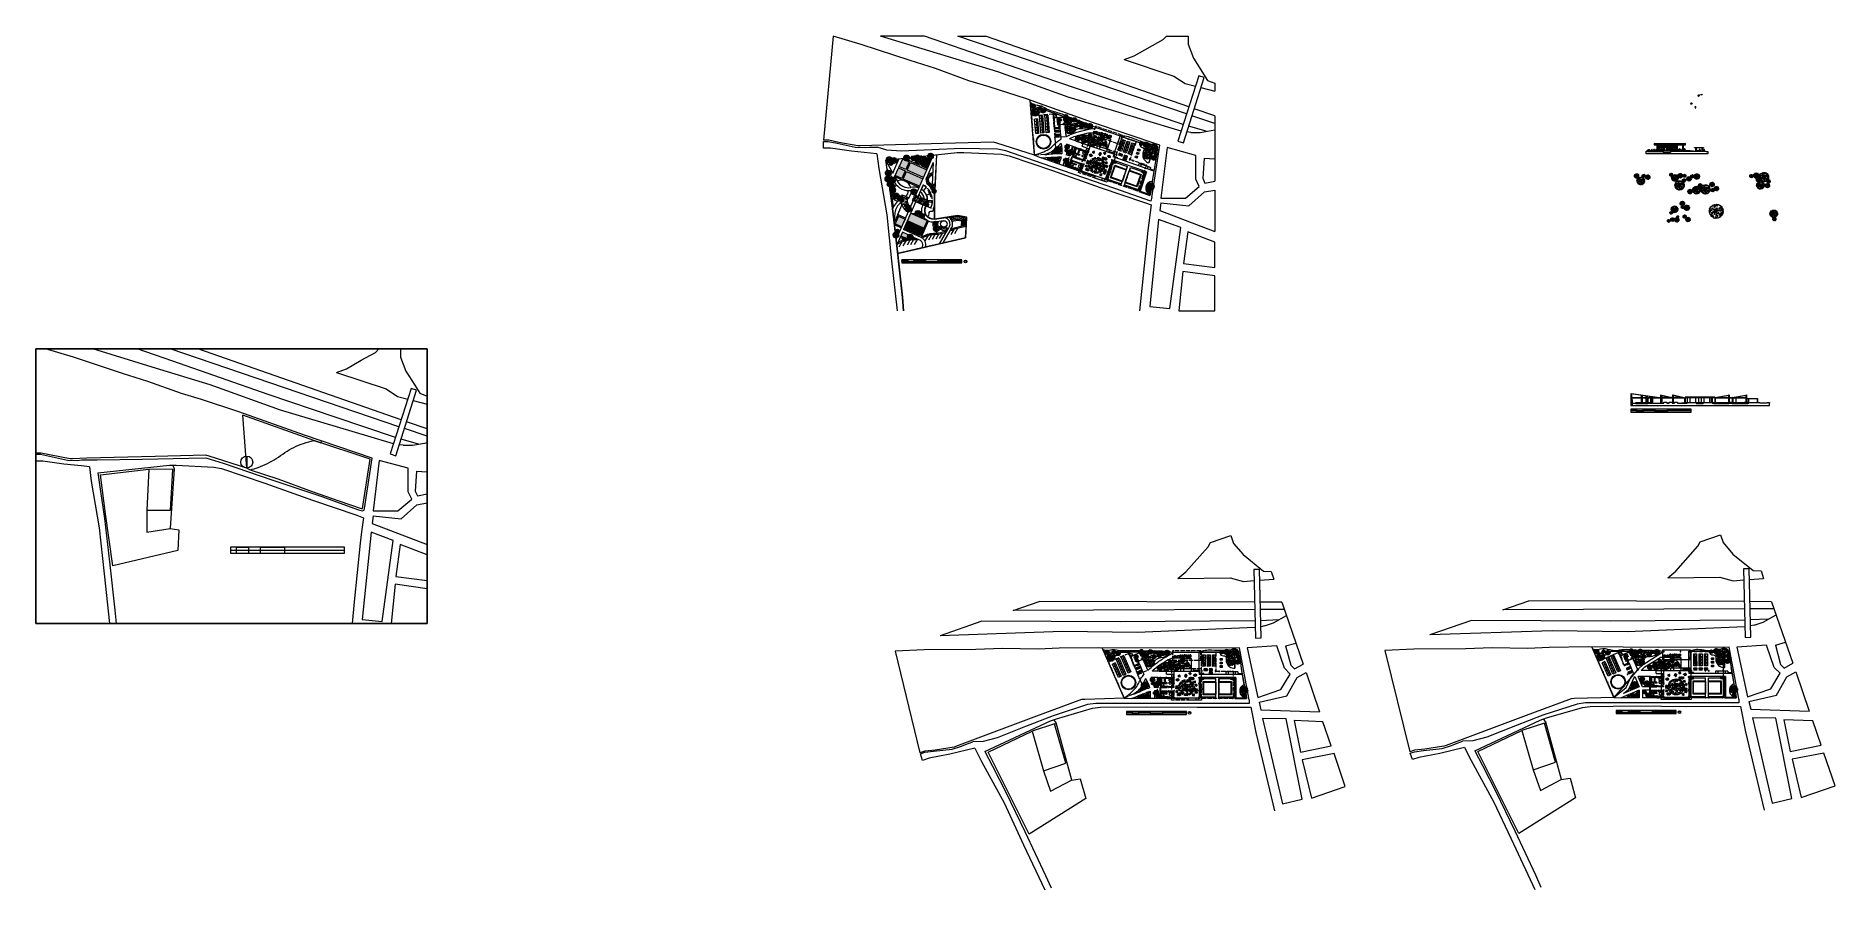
# Model space of a CAD drawing. Header units: metres. Extents: x -48 to 2360, y -1392 to 453.
# Drawn here: x -48 to 1450, y -259 to 453 of the extents above; entities that cross this region are included whole.
import ezdxf

# ---------------------------------------------------------------- set-up
doc = ezdxf.new("R2010")
doc.units = ezdxf.units.M
doc.linetypes.add('ACAD_ISO02W100', pattern=[15, 12, -3])
doc.linetypes.add('ACAD_ISO03W100', pattern=[30, 12, -18])
doc.layers.get('0').update_dxf_attribs({"color": 200})
for name, color, linetype, lineweight, transparency in [('BAÑOS', 201, 'Continuous', 5, 0.7), ('caminos', 213, 'Continuous', 9, 0.5), ('HATCH', 252, 'Continuous', 5, 0.1), ('JARDINERAS', 93, 'Continuous', 5, 0.4), ('jardineras2', 252, 'Continuous', 5, 0.1), ('proyeccion', 223, 'ACAD_ISO03W100', 5, 0.3), ('PyV', 4, 'Continuous', 5, 0.3), ('SUELO', 231, 'Continuous', 5, 0.2)]:
    doc.layers.add(name, color=color, linetype=linetype, lineweight=lineweight, transparency=transparency)
for name, color, linetype, lineweight in [('corte1', 211, 'Continuous', 20), ('corte2', 213, 'Continuous', 9), ('corte3', 215, 'Continuous', 5), ('ESTRUC', 9, 'Continuous', 18), ('estructuras', 255, 'Continuous', 20), ('MURETE', 31, 'Continuous', 13), ('MUROS', 31, 'Continuous', 9), ('PECES', 121, 'Continuous', 9), ('Personas', 3, 'Continuous', 0), ('proyecciones nuevas', 170, 'ACAD_ISO02W100', 13), ('TECHOS', 220, 'Continuous', 18), ('trazo', 7, 'Continuous', 18)]:
    doc.layers.add(name, color=color, linetype=linetype, lineweight=lineweight)
doc.layers.add('Vegetación-h', color=7, linetype='Continuous', lineweight=5, true_color=0x5f7f00, transparency=0.5)
doc.layers.get('ESTRUC').off()
picture_1 = doc.add_image_def('image1.jpg', size_in_pixel=(1255, 881))

# ---------------------------------------------------------------- blocks, each defined once
blk = doc.blocks.new('A$C47781D45')
at = {"layer": 'PyV', "ltscale": 0.05}
for points in [[(0, 0.2), (0, 0), (0, 0), (0, 0), (0, 0), (0, 0), (0, 0.1), (0, 0.1), (0, 0.2)], [(1, 0.2), (1, 0), (1, 0), (1, 0), (1, 0), (0.9, 0), (0.9, 0.1), (1, 0.1), (1, 0.2)]]:
    blk.add_lwpolyline(points, close=True, dxfattribs=at)
blk = doc.blocks.new('A$C0EB300D3')
at = {"layer": 'PyV', "ltscale": 0.05}
for points in [[(0, 0), (0, 0), (0, 0), (0, 0)], [(0.1, 0), (0.1, 0), (0.1, 0), (0.1, 0)]]:
    blk.add_lwpolyline(points, dxfattribs=at)
for points in [[(0, 0), (0, 0), (0, 0), (0, 0)], [(0.1, 0), (0.1, 0), (0.1, 0), (0.1, 0)]]:
    blk.add_lwpolyline(points, close=True, dxfattribs=at)
blk = doc.blocks.new('A$C2C4F1FC9')
at = {"layer": 'PyV', "ltscale": 0.05}
blk.add_lwpolyline([(0, 0), (0.1, 0), (0.1, 0.9), (0, 0.9)], close=True, dxfattribs=at)
blk.add_blockref('A$C0EB300D3', (0, 0.8), dxfattribs=at)
blk = doc.blocks.new('A$C0F255765')
at = {"layer": 'PyV', "ltscale": 0.05}
for name, p in [('A$C2C4F1FC9', (0, 0.1)), ('A$C47781D45', (0, 0))]:
    blk.add_blockref(name, p, dxfattribs=at)
blk = doc.blocks.new('A$C20987058')
at = {"layer": 'PyV', "ltscale": 0.05}
blk.add_arc((0.1, 0.1), 0.91, 0.0001, 89.9998, dxfattribs=at)
blk.add_blockref('A$C0F255765', (0, 0), dxfattribs=at)
blk = doc.blocks.new('SILLA')
for p, q in [((478.6, 333.3), (478.6, 333.7)), ((478.6, 333.5), (478.6, 333.4)), ((479, 333.3), (479, 333.7)), ((479.1, 333.5), (479, 333.4))]:
    blk.add_line(p, q)
for centre, radius, start, end in [((479, 333.4), 0.46, 144.3343, 183.9715), ((478.6, 333.4), 0.0174, 214.4526, 333.4904), ((479, 333.4), 0.43, 145.6187, 183.9715), ((478.8, 333.1), 0.624, 71.3205, 108.6795), ((478.8, 333.1), 0.594, 72.2576, 107.7424), ((478.6, 333.5), 0.0569, 21.4004, 88.2071), ((478.8, 333.9), 0.67, 252.6383, 256.821), ((478.6, 333.4), 0.43, 356.0285, 34.3813), ((478.6, 333.4), 0.46, 356.0285, 35.6657), ((479.1, 333.5), 0.0569, 91.7929, 158.5996), ((478.8, 333.9), 0.67, 283.179, 287.3617), ((479.1, 333.4), 0.0174, 206.5096, 325.5474)]:
    blk.add_arc(centre, radius, start, end)
blk = doc.blocks.new('arb29')
at = {"layer": 'Vegetación-h', "linetype": 'Continuous'}
for points in [[(1.83, 0), (1.93, -0.07), (1.98, -0.12), (2.02, -0.1), (2.06, -0.14), (2.01, -0.2), (1.95, -0.2), (1.91, -0.28), (1.86, -0.22), (1.79, -0.27), (1.77, -0.34), (1.91, -0.37), (1.88, -0.37), (1.94, -0.33), (2, -0.41), (1.98, -0.47), (1.9, -0.48), (1.85, -0.47), (1.81, -0.52), (1.78, -0.47), (1.73, -0.5), (1.75, -0.59), (1.83, -0.63), (1.85, -0.68), (1.9, -0.65), (1.9, -0.73), (1.86, -0.76), (1.8, -0.75), (1.74, -0.76), (1.68, -0.73), (1.64, -0.76), (1.64, -0.82), (1.56, -0.78), (1.5, -0.71), (1.4, -0.67), (1.32, -0.67), (1.25, -0.61), (1.28, -0.7), (1.39, -0.72), (1.35, -0.78), (1.39, -0.86), (1.43, -0.81), (1.52, -0.9), (1.58, -0.99), (1.66, -0.93), (1.69, -1.03), (1.63, -1.04), (1.56, -1.11), (1.6, -1.15), (1.52, -1.18), (1.49, -1.13), (1.45, -1.2), (1.36, -1.16), (1.29, -1.07), (1.21, -1.08), (1.19, -1.15), (1.26, -1.17), (1.37, -1.25), (1.32, -1.29), (1.36, -1.34), (1.35, -1.38), (1.26, -1.35), (1.26, -1.39), (1.28, -1.44), (1.23, -1.44), (1.18, -1.44), (1.15, -1.46), (1.11, -1.4), (1.1, -1.49), (1.14, -1.53), (1.07, -1.57), (1.04, -1.53), (0.96, -1.53), (0.92, -1.62), (0.97, -1.61), (0.98, -1.66), (0.88, -1.68), (0.85, -1.64), (0.78, -1.58), (0.75, -1.62), (0.72, -1.56), (0.67, -1.57), (0.67, -1.64), (0.74, -1.68), (0.7, -1.72), (0.64, -1.71), (0.6, -1.65), (0.54, -1.67), (0.5, -1.61), (0.42, -1.55), (0.46, -1.54), (0.41, -1.64), (0.32, -1.64), (0.29, -1.69), (0.34, -1.68), (0.37, -1.72), (0.35, -1.75), (0.19, -1.83), (0.13, -1.74), (0.12, -1.65), (0.14, -1.61), (0.09, -1.57), (0.11, -1.49), (0.09, -1.43), (0.04, -1.39), (0.01, -1.46), (0.03, -1.54), (-0.04, -1.59), (-0.01, -1.63), (0.01, -1.69), (-0.05, -1.83), (-0.11, -1.76), (-0.16, -1.7), (-0.21, -1.74), (-0.25, -1.7), (-0.33, -1.75), (-0.4, -1.74), (-0.45, -1.66), (-0.4, -1.59), (-0.43, -1.51), (-0.4, -1.44), (-0.38, -1.38), (-0.42, -1.34), (-0.46, -1.44), (-0.5, -1.4), (-0.52, -1.44), (-0.51, -1.53), (-0.6, -1.53), (-0.69, -1.46), (-0.74, -1.53), (-0.78, -1.47), (-0.81, -1.42), (-0.87, -1.39), (-0.86, -1.35), (-0.87, -1.27), (-0.87, -1.22), (-0.86, -1.2), (-0.89, -1.16), (-0.97, -1.25), (-0.95, -1.31), (-1.06, -1.28), (-1.06, -1.2), (-1.12, -1.17), (-1.1, -1.1), (-1.06, -1.08), (-1.12, -1.02), (-1.18, -1.06), (-1.19, -1.06), (-1.23, -1.01), (-1.17, -0.97), (-1.23, -0.89), (-1.27, -0.89), (-1.3, -0.86), (-1.26, -0.84), (-1.25, -0.75), (-1.38, -0.78), (-1.38, -0.72), (-1.38, -0.65), (-1.41, -0.64), (-1.45, -0.61), (-1.46, -0.58), (-1.48, -0.48), (-1.5, -0.46), (-1.49, -0.45), (-1.45, -0.38), (-1.52, -0.36), (-1.55, -0.33), (-1.48, -0.29), (-1.41, -0.2), (-1.35, -0.2), (-1.27, -0.12), (-1.22, -0.17), (-1.22, -0.07), (-1.27, -0.01), (-1.33, -0.1), (-1.36, -0.07), (-1.44, -0.07), (-1.46, -0.12), (-1.53, -0.11), (-1.55, -0.09), (-1.64, -0.03), (-1.58, 0.01), (-1.55, 0.1), (-1.66, 0.13), (-1.64, 0.23), (-1.56, 0.26), (-1.51, 0.25), (-1.49, 0.31), (-1.39, 0.32), (-1.38, 0.36), (-1.4, 0.4), (-1.46, 0.49), (-1.53, 0.51), (-1.57, 0.56), (-1.54, 0.61), (-1.49, 0.63), (-1.38, 0.64), (-1.39, 0.69), (-1.45, 0.75), (-1.41, 0.84), (-1.45, 0.91), (-1.4, 0.95), (-1.28, 0.93), (-1.21, 0.96), (-1.23, 1.04), (-1.29, 1.09), (-1.25, 1.15), (-1.15, 1.2), (-1.11, 1.27), (-1.12, 1.34), (-0.98, 1.35), (-0.97, 1.32), (-0.87, 1.34), (-0.87, 1.38), (-0.88, 1.43), (-0.86, 1.45), (-0.86, 1.45), (-0.78, 1.42), (-0.7, 1.47), (-0.71, 1.49), (-0.7, 1.56), (-0.66, 1.56), (-0.6, 1.53), (-0.48, 1.53), (-0.48, 1.55), (-0.45, 1.6), (-0.46, 1.63), (-0.44, 1.68), (-0.35, 1.72), (-0.23, 1.69), (-0.2, 1.76), (-0.23, 1.8), (-0.17, 1.8), (-0.14, 1.75), (-0.13, 1.64), (-0.15, 1.54), (-0.11, 1.51), (-0.07, 1.54), (-0.06, 1.63), (-0.01, 1.64), (0.04, 1.55), (0.16, 1.4), (0.2, 1.36), (0.24, 1.53), (0.19, 1.58), (0.15, 1.66), (0.16, 1.73), (0.2, 1.73)], [(-1.42, 0.14), (-1.33, 0.19), (-1.36, 0.22), (-1.29, 0.23), (-1.27, 0.16), (-1.36, 0.09)], [(-0.87, 0.2), (-0.8, 0.27), (-0.87, 0.38), (-0.94, 0.31), (-0.96, 0.34), (-0.96, 0.47), (-1.09, 0.49), (-1.15, 0.47), (-1.13, 0.38), (-1.11, 0.34), (-1.09, 0.27), (-1.13, 0.23), (-1.09, 0.18), (-1, 0.25), (-0.96, 0.2)], [(0.06, 0.01), (0.12, 0.01), (0.19, 0.09), (0.17, 0.14), (0.2, 0.19), (0.24, 0.25), (0.22, 0.28), (0.21, 0.35), (0.25, 0.38), (0.24, 0.44), (0.25, 0.5), (0.29, 0.54), (0.32, 0.55), (0.33, 0.63), (0.31, 0.69), (0.37, 0.74), (0.35, 0.82), (0.33, 0.86), (0.35, 0.89), (0.37, 0.89), (0.4, 0.85), (0.42, 0.87), (0.44, 0.82), (0.42, 0.77), (0.39, 0.7), (0.41, 0.65), (0.43, 0.6), (0.39, 0.54), (0.34, 0.52), (0.34, 0.46), (0.39, 0.39), (0.45, 0.42), (0.53, 0.42), (0.53, 0.38), (0.57, 0.36), (0.63, 0.31), (0.7, 0.33), (0.73, 0.29), (0.77, 0.25), (0.81, 0.19), (0.95, 0.1), (0.9, 0.09), (0.81, 0.09), (0.76, 0.14), (0.7, 0.13), (0.67, 0.18), (0.62, 0.2), (0.53, 0.17), (0.48, 0.18), (0.51, 0.22), (0.55, 0.26), (0.58, 0.23), (0.59, 0.27), (0.51, 0.33), (0.5, 0.27), (0.42, 0.29), (0.32, 0.25), (0.37, 0.22), (0.38, 0.16), (0.46, 0.12), (0.47, 0.05), (0.5, 0.03), (0.55, -0.02), (0.46, -0.02), (0.4, 0.01), (0.42, 0.03), (0.36, 0.05), (0.31, -0.02), (0.35, -0.08), (0.33, -0.14), (0.28, -0.21), (0.3, -0.27), (0.34, -0.29), (0.37, -0.35), (0.31, -0.39), (0.21, -0.39), (0.18, -0.35), (0.2, -0.31), (0.22, -0.22), (0.2, -0.16), (0.15, -0.12), (0.05, -0.16), (0.03, -0.19), (-0.02, -0.25), (-0.06, -0.21), (-0.15, -0.27), (-0.12, -0.31), (-0.07, -0.36), (-0.18, -0.4), (-0.16, -0.45), (-0.16, -0.52), (-0.14, -0.54), (-0.1, -0.56), (-0.08, -0.62), (-0.14, -0.68), (-0.21, -0.72), (-0.22, -0.77), (-0.29, -0.77), (-0.31, -0.72), (-0.27, -0.69), (-0.28, -0.62), (-0.27, -0.57), (-0.24, -0.56), (-0.23, -0.52), (-0.26, -0.48), (-0.31, -0.42), (-0.29, -0.35), (-0.25, -0.39), (-0.23, -0.35), (-0.25, -0.29), (-0.31, -0.25), (-0.41, -0.26), (-0.42, -0.33), (-0.5, -0.32), (-0.55, -0.25), (-0.58, -0.2), (-0.65, -0.22), (-0.69, -0.27), (-0.68, -0.31), (-0.61, -0.35), (-0.63, -0.39), (-0.73, -0.35), (-0.83, -0.34), (-0.88, -0.39), (-0.89, -0.28), (-0.81, -0.27), (-0.76, -0.24), (-0.74, -0.18), (-0.61, -0.14), (-0.65, -0.08), (-0.6, -0.05), (-0.59, -0.12), (-0.52, -0.12), (-0.52, -0.05), (-0.48, 0), (-0.42, -0.09), (-0.48, -0.12), (-0.44, -0.17), (-0.39, -0.15), (-0.3, -0.1), (-0.26, -0.14), (-0.22, -0.12), (-0.21, -0.09), (-0.2, -0.05), (-0.29, 0.03), (-0.26, 0.08), (-0.21, 0.18), (-0.25, 0.2), (-0.24, 0.24), (-0.2, 0.27), (-0.16, 0.2), (-0.13, 0.14), (-0.09, 0.18), (-0.11, 0.23), (-0.16, 0.29), (-0.16, 0.37), (-0.23, 0.35), (-0.27, 0.38), (-0.38, 0.35), (-0.4, 0.39), (-0.37, 0.44), (-0.39, 0.47), (-0.44, 0.48), (-0.54, 0.44), (-0.58, 0.5), (-0.61, 0.57), (-0.67, 0.59), (-0.72, 0.66), (-0.72, 0.72), (-0.75, 0.75), (-0.81, 0.77), (-0.85, 0.82), (-0.85, 0.87), (-0.78, 0.84), (-0.72, 0.78), (-0.65, 0.76), (-0.61, 0.69), (-0.46, 0.59), (-0.38, 0.57), (-0.33, 0.55), (-0.34, 0.52), (-0.26, 0.47), (-0.23, 0.52), (-0.24, 0.63), (-0.1, 0.58), (-0.13, 0.5), (-0.12, 0.44), (-0.03, 0.49), (0.01, 0.67), (0.04, 0.7), (0.07, 0.61), (-0.01, 0.42), (-0.08, 0.35), (-0.05, 0.28), (0.02, 0.33), (0.04, 0.22), (-0.05, 0.17), (-0.08, 0.07), (-0.01, 0.1), (-0.01, 0.04), (0, 0)], [(-0.12, 1.23), (-0.2, 1.25), (-0.29, 1.29), (-0.3, 1.2), (-0.4, 1.19), (-0.42, 1.11), (-0.37, 1.1), (-0.28, 1.04), (-0.25, 1.09), (-0.26, 1.16), (-0.2, 1.15), (-0.18, 1.1), (-0.1, 1.13), (-0.08, 1.19), (0.01, 1.17), (0.01, 1.21), (-0.07, 1.26)], [(0.2, 1.73), (0.23, 1.81), (0.29, 1.84), (0.35, 1.8), (0.35, 1.75), (0.36, 1.7), (0.39, 1.7), (0.45, 1.76), (0.53, 1.79), (0.54, 1.75), (0.57, 1.75), (0.61, 1.78), (0.65, 1.73), (0.64, 1.68), (0.67, 1.68), (0.74, 1.73), (0.79, 1.73), (0.8, 1.68), (0.78, 1.61), (0.85, 1.65), (0.86, 1.55), (0.91, 1.54), (0.93, 1.61), (0.93, 1.66), (1, 1.66), (1.02, 1.67), (1.03, 1.61), (1, 1.56), (1.05, 1.56), (1.1, 1.61), (1.14, 1.56), (1.13, 1.51), (1.13, 1.45), (1.12, 1.39), (1.17, 1.4), (1.19, 1.45), (1.24, 1.4), (1.3, 1.45), (1.32, 1.49), (1.34, 1.45), (1.38, 1.45), (1.35, 1.4), (1.32, 1.34), (1.38, 1.29), (1.4, 1.34), (1.42, 1.3), (1.48, 1.32), (1.54, 1.34), (1.55, 1.28), (1.51, 1.23), (1.45, 1.2), (1.45, 1.14), (1.48, 1.07), (1.51, 1.12), (1.56, 1.07), (1.56, 1.15), (1.61, 1.17), (1.62, 1.21), (1.64, 1.13), (1.66, 1.09), (1.62, 1.05), (1.62, 1.01), (1.67, 1.03), (1.68, 0.96), (1.68, 0.93), (1.64, 0.9), (1.6, 0.87), (1.64, 0.83), (1.68, 0.87), (1.72, 0.89), (1.78, 0.85), (1.84, 0.79), (1.81, 0.77), (1.71, 0.75), (1.66, 0.7), (1.62, 0.64), (1.51, 0.68), (1.58, 0.57), (1.68, 0.59), (1.75, 0.64), (1.83, 0.6), (1.88, 0.65), (1.92, 0.59), (1.92, 0.53), (1.85, 0.55), (1.77, 0.53), (1.65, 0.46), (1.77, 0.42), (1.83, 0.44), (1.97, 0.39), (2, 0.4), (2.02, 0.32), (1.95, 0.28), (1.86, 0.27), (1.84, 0.2), (1.78, 0.13), (1.85, 0.09), (1.97, 0.12), (2.02, 0.07), (1.98, 0), (1.92, 0.03), (1.83, 0)], [(0.53, 1.56), (0.44, 1.51), (0.47, 1.47), (0.47, 1.42), (0.51, 1.38), (0.56, 1.43), (0.53, 1.47), (0.62, 1.49), (0.6, 1.52)], [(1.29, 0.9), (1.17, 0.93), (1.12, 0.87), (1.06, 0.85), (1.09, 0.89), (1.06, 0.96), (1.04, 0.92), (1, 0.82), (0.94, 0.76), (0.98, 0.75), (0.85, 0.69), (0.78, 0.61), (0.86, 0.61), (0.97, 0.62), (0.93, 0.65), (1.02, 0.69), (1.08, 0.67), (1.12, 0.75), (1.19, 0.78), (1.21, 0.82), (1.27, 0.81), (1.35, 0.77), (1.38, 0.82), (1.42, 0.89), (1.49, 0.91), (1.39, 0.93)], [(1.47, 0.29), (1.47, 0.36), (1.34, 0.34), (1.32, 0.29), (1.19, 0.25), (1.1, 0.27), (1.14, 0.2), (1.3, 0.23), (1.32, 0.18), (1.32, 0.12), (1.38, 0.12), (1.41, 0.25), (1.49, 0.25), (1.58, 0.29)], [(-0.8, -0.52), (-0.85, -0.5), (-0.94, -0.56), (-0.91, -0.61), (-0.96, -0.69), (-0.98, -0.72), (-1.04, -0.67), (-1.09, -0.72), (-0.96, -0.87), (-0.8, -0.8), (-0.8, -0.72), (-0.72, -0.65), (-0.72, -0.61), (-0.78, -0.58)], [(-0.68, -1.31), (-0.65, -1.27), (-0.68, -1.23), (-0.68, -1.16), (-0.74, -1.13), (-0.72, -1.04), (-0.66, -1.1), (-0.63, -1.15), (-0.6, -1.09), (-0.57, -1.19), (-0.57, -1.26), (-0.62, -1.29), (-0.57, -1.34)], [(0.55, -1.38), (0.51, -1.3), (0.53, -1.23), (0.5, -1.17), (0.48, -1.14), (0.51, -1.06), (0.55, -1.14), (0.61, -1.12), (0.57, -1.06), (0.5, -0.99), (0.4, -0.93), (0.41, -0.85), (0.38, -0.81), (0.31, -0.76), (0.43, -0.76), (0.44, -0.71), (0.34, -0.7), (0.3, -0.66), (0.26, -0.68), (0.2, -0.63), (0.17, -0.7), (0.2, -0.78), (0.19, -0.86), (0.21, -0.89), (0.2, -0.97), (0.15, -0.93), (0.11, -0.95), (0.15, -1.01), (0.2, -1.07), (0.27, -1.04), (0.31, -1.11), (0.31, -1.16), (0.37, -1.18), (0.35, -1.06), (0.33, -0.95), (0.4, -1.01), (0.39, -1.09), (0.41, -1.2), (0.46, -1.26)], [(0.5, -0.39), (0.55, -0.43), (0.68, -0.42), (0.76, -0.37), (0.74, -0.34), (0.8, -0.32), (0.87, -0.39), (0.8, -0.42), (0.8, -0.48), (0.89, -0.48), (0.98, -0.54), (0.98, -0.6), (0.87, -0.57), (0.74, -0.59), (0.68, -0.52), (0.57, -0.5), (0.5, -0.53), (0.47, -0.47)], [(1.14, -0.91), (1.08, -0.89), (0.95, -0.85), (0.93, -0.91), (0.93, -0.96), (0.99, -0.93), (1.03, -0.93), (1.08, -1)], [(1.58, -0.23), (1.51, -0.25), (1.49, -0.29), (1.46, -0.24), (1.41, -0.3), (1.45, -0.33), (1.44, -0.4), (1.49, -0.43), (1.55, -0.35), (1.5, -0.33), (1.6, -0.27), (1.64, -0.37), (1.71, -0.28), (1.64, -0.16)]]:
    blk.add_lwpolyline(points, dxfattribs=at)
blk = doc.blocks.new('EUPLS010')
at = {"color": 0, "linetype": 'ByBlock'}
for p, q in [((0, 0.3), (0, 1.2)), ((0, 1.2), (1.8, 1.2)), ((1.8, 0.3), (0, 0.3)), ((0.1, 1.5), (1.7, 1.5)), ((0.1, 1.3), (0.1, 1.5)), ((0.1, 1.3), (1.7, 1.3)), ((1.7, 0.2), (0.1, 0.2)), ((0.1, 0), (0.1, 0.2)), ((1.7, 0), (0.1, 0)), ((0.2, 1.2), (0.2, 1.3)), ((0.2, 1.2), (0.2, 1.3)), ((0.2, 0.2), (0.2, 0.3)), ((0.2, 0.2), (0.2, 0.3)), ((1.6, 1.2), (1.6, 1.3)), ((1.6, 1.2), (1.6, 1.3)), ((1.6, 0.2), (1.6, 0.3)), ((1.6, 0.2), (1.6, 0.3)), ((1.7, 1.3), (1.7, 1.5)), ((1.7, 0.2), (1.7, 0)), ((1.8, 1.2), (1.8, 0.3))]:
    blk.add_line(p, q, dxfattribs=at)
blk = doc.blocks.new('A$C1527023B')
for p, q in [((0.28, 0.54), (0.28, 0.54)), ((0.32, 0.54), (0.28, 0.54)), ((0.28, 0.54), (0.32, 0.54)), ((0.32, 0.54), (0.32, 0.54))]:
    blk.add_line(p, q)
for points in [[(0.2, 0.85), (0.19, 0.84), (0.18, 0.84), (0.17, 0.83), (0.16, 0.83), (0.16, 0.83), (0.14, 0.82), (0.13, 0.81), (0.12, 0.81), (0.12, 0.8), (0.11, 0.79), (0.11, 0.78), (0.11, 0.78), (0.1, 0.77), (0.1, 0.75), (0.09, 0.73), (0.08, 0.72), (0.08, 0.71), (0.08, 0.7), (0.08, 0.7), (0.08, 0.69), (0.07, 0.68), (0.07, 0.68), (0.07, 0.67), (0.06, 0.67), (0.05, 0.67), (0.04, 0.66), (0.04, 0.65), (0.03, 0.65), (0.03, 0.64), (0.02, 0.64), (0.02, 0.63), (0.01, 0.62), (0.01, 0.61), (0.01, 0.6), (0, 0.59), (0, 0.58), (0, 0.58), (0, 0.57), (0, 0.56), (0.01, 0.56), (0, 0.55), (0, 0.55), (0.01, 0.54), (0.01, 0.53), (0.01, 0.53), (0.02, 0.53), (0.04, 0.53), (0.06, 0.52), (0.06, 0.51), (0.06, 0.5), (0.07, 0.5), (0.08, 0.5), (0.08, 0.5), (0.07, 0.48), (0.07, 0.47), (0.07, 0.46), (0.07, 0.45), (0.07, 0.43), (0.07, 0.41), (0.07, 0.39), (0.07, 0.37), (0.07, 0.37), (0.08, 0.36), (0.08, 0.35), (0.08, 0.33), (0.08, 0.33), (0.09, 0.33), (0.1, 0.33), (0.11, 0.33), (0.11, 0.33), (0.11, 0.34), (0.1, 0.34), (0.1, 0.35), (0.11, 0.36), (0.11, 0.36), (0.11, 0.37), (0.11, 0.37), (0.11, 0.38), (0.12, 0.39), (0.12, 0.4), (0.12, 0.41), (0.12, 0.41), (0.13, 0.4), (0.14, 0.4), (0.14, 0.4), (0.14, 0.4), (0.14, 0.39), (0.14, 0.38), (0.14, 0.38), (0.15, 0.38), (0.16, 0.38), (0.16, 0.38), (0.16, 0.38), (0.17, 0.38), (0.17, 0.39), (0.17, 0.39), (0.17, 0.38), (0.17, 0.37), (0.17, 0.37), (0.17, 0.35), (0.18, 0.34), (0.18, 0.33), (0.18, 0.32), (0.18, 0.31), (0.18, 0.3), (0.19, 0.27), (0.19, 0.26), (0.19, 0.26), (0.19, 0.25), (0.2, 0.24), (0.2, 0.23), (0.2, 0.23), (0.2, 0.2), (0.2, 0.19), (0.21, 0.18), (0.21, 0.17), (0.21, 0.16), (0.21, 0.15), (0.21, 0.13), (0.21, 0.12), (0.21, 0.11), (0.21, 0.1), (0.22, 0.09), (0.22, 0.09), (0.22, 0.08), (0.22, 0.08), (0.22, 0.08), (0.22, 0.08), (0.22, 0.07), (0.22, 0.07), (0.22, 0.06), (0.22, 0.05), (0.22, 0.05), (0.22, 0.04), (0.22, 0.04), (0.22, 0.04), (0.22, 0.04), (0.21, 0.03), (0.21, 0.03), (0.21, 0.03), (0.21, 0.03), (0.21, 0.02), (0.21, 0.02), (0.21, 0.01), (0.21, 0), (0.21, 0), (0.21, 0), (0.23, 0), (0.24, 0.01), (0.25, 0), (0.25, 0), (0.28, 0)], [(0, 0.55), (0.02, 0.55), (0.03, 0.56), (0.05, 0.57), (0.06, 0.57), (0.07, 0.58)], [(0.05, 0.63), (0.02, 0.59), (0.01, 0.58)], [(0.01, 0.53), (0.02, 0.54), (0.03, 0.55), (0.05, 0.56), (0.06, 0.56), (0.07, 0.56)], [(0.02, 0.63), (0.06, 0.64)], [(0.06, 0.67), (0.06, 0.66), (0.06, 0.66), (0.07, 0.66), (0.06, 0.65), (0.06, 0.65), (0.06, 0.64), (0.06, 0.63), (0.07, 0.63), (0.07, 0.62), (0.07, 0.62), (0.07, 0.61), (0.07, 0.61), (0.08, 0.6), (0.08, 0.6), (0.08, 0.59), (0.08, 0.59), (0.09, 0.59), (0.1, 0.6), (0.11, 0.61), (0.12, 0.62), (0.13, 0.64), (0.14, 0.65), (0.14, 0.66)], [(0.06, 0.64), (0.07, 0.63), (0.08, 0.63), (0.08, 0.64)], [(0.07, 0.62), (0.06, 0.6)], [(0.09, 0.59), (0.08, 0.57), (0.08, 0.57), (0.07, 0.55), (0.07, 0.54), (0.06, 0.53), (0.06, 0.52)], [(0.07, 0.54), (0.09, 0.53), (0.12, 0.52), (0.13, 0.5), (0.14, 0.49), (0.14, 0.47), (0.13, 0.46), (0.13, 0.44), (0.13, 0.43)], [(0.07, 0.37), (0.08, 0.37), (0.08, 0.38), (0.09, 0.38), (0.09, 0.38), (0.1, 0.38), (0.11, 0.37)], [(0.08, 0.5), (0.09, 0.49), (0.1, 0.49), (0.11, 0.48), (0.12, 0.48), (0.13, 0.47)], [(0.09, 0.48), (0.1, 0.4)], [(0.12, 0.62), (0.1, 0.58)], [(0.15, 0.67), (0.14, 0.66), (0.12, 0.66), (0.11, 0.65)], [(0.13, 0.41), (0.13, 0.42), (0.12, 0.43)], [(0.17, 0.42), (0.17, 0.44), (0.16, 0.46), (0.16, 0.48), (0.16, 0.49), (0.17, 0.52), (0.17, 0.57), (0.16, 0.59), (0.16, 0.61), (0.16, 0.62), (0.16, 0.63), (0.16, 0.65), (0.15, 0.65), (0.15, 0.66), (0.15, 0.67), (0.15, 0.69), (0.15, 0.7), (0.15, 0.71), (0.15, 0.73), (0.14, 0.75), (0.14, 0.76), (0.13, 0.77)], [(0.14, 0.4), (0.13, 0.41), (0.13, 0.41), (0.14, 0.42), (0.16, 0.42), (0.17, 0.42), (0.17, 0.42), (0.17, 0.41), (0.17, 0.39)], [(0.15, 0.63), (0.15, 0.6), (0.15, 0.59), (0.15, 0.57), (0.15, 0.56), (0.15, 0.54), (0.14, 0.53), (0.14, 0.51), (0.14, 0.5)], [(0.16, 0.46), (0.15, 0.45)], [(0.27, 0.98), (0.27, 0.99), (0.26, 0.99), (0.26, 1), (0.25, 1), (0.24, 1), (0.23, 1), (0.22, 1), (0.22, 1), (0.21, 0.99), (0.21, 0.99), (0.21, 0.98), (0.2, 0.98), (0.19, 0.98), (0.18, 0.99), (0.17, 0.98), (0.16, 0.98), (0.16, 0.97), (0.16, 0.96), (0.16, 0.95), (0.16, 0.94), (0.17, 0.92), (0.17, 0.9), (0.18, 0.89), (0.19, 0.88), (0.19, 0.87), (0.2, 0.86), (0.22, 0.85), (0.23, 0.85), (0.25, 0.85), (0.26, 0.85), (0.27, 0.85), (0.27, 0.85)], [(0.27, 0.98), (0.28, 0.96), (0.28, 0.95), (0.28, 0.94), (0.28, 0.93), (0.28, 0.91), (0.28, 0.91), (0.28, 0.9), (0.27, 0.89), (0.26, 0.89), (0.25, 0.89), (0.24, 0.89), (0.23, 0.89), (0.22, 0.89), (0.21, 0.9), (0.2, 0.91), (0.19, 0.92), (0.19, 0.91), (0.18, 0.91), (0.18, 0.91), (0.18, 0.91), (0.19, 0.92), (0.19, 0.93), (0.18, 0.93), (0.18, 0.93), (0.18, 0.93), (0.18, 0.93), (0.18, 0.93), (0.18, 0.92), (0.18, 0.92), (0.17, 0.92), (0.17, 0.93), (0.18, 0.93), (0.18, 0.93), (0.18, 0.93), (0.19, 0.93), (0.19, 0.93), (0.19, 0.94), (0.2, 0.97), (0.21, 0.98), (0.21, 0.98)], [(0.17, 0.58), (0.18, 0.58), (0.19, 0.58), (0.19, 0.58), (0.2, 0.58), (0.2, 0.58), (0.21, 0.58), (0.22, 0.58), (0.24, 0.58), (0.24, 0.58), (0.25, 0.58), (0.25, 0.58), (0.26, 0.58), (0.28, 0.58), (0.29, 0.58), (0.31, 0.58), (0.32, 0.58), (0.33, 0.58), (0.34, 0.58)], [(0.17, 0.57), (0.19, 0.58), (0.21, 0.57), (0.26, 0.57), (0.28, 0.57), (0.3, 0.57), (0.33, 0.57), (0.34, 0.57)], [(0.18, 0.5), (0.2, 0.49)], [(0.18, 0.45), (0.2, 0.45), (0.21, 0.45)], [(0.19, 0.93), (0.19, 0.92), (0.2, 0.92), (0.21, 0.91), (0.21, 0.9), (0.22, 0.9), (0.23, 0.9), (0.24, 0.89), (0.24, 0.89), (0.25, 0.89), (0.26, 0.89), (0.27, 0.9), (0.28, 0.9), (0.28, 0.91), (0.28, 0.91)], [(0.19, 0.87), (0.19, 0.86), (0.2, 0.86), (0.2, 0.85), (0.2, 0.85), (0.2, 0.85), (0.2, 0.86)], [(0.2, 0.96), (0.21, 0.95), (0.21, 0.95), (0.21, 0.95), (0.21, 0.94), (0.22, 0.94), (0.22, 0.95), (0.23, 0.95)], [(0.2, 0.94), (0.21, 0.93), (0.21, 0.92), (0.23, 0.93), (0.24, 0.91), (0.25, 0.92), (0.26, 0.92), (0.27, 0.93), (0.28, 0.93)], [(0.2, 0.85), (0.21, 0.85), (0.22, 0.85), (0.23, 0.85)], [(0.21, 0.59), (0.22, 0.59), (0.22, 0.59), (0.23, 0.59)], [(0.21, 0.01), (0.21, 0.01), (0.22, 0.01), (0.23, 0.01), (0.23, 0.01), (0.25, 0.01), (0.26, 0.01), (0.27, 0.01), (0.28, 0.01)], [(0.22, 0.99), (0.22, 0.99), (0.23, 0.98), (0.23, 0.97), (0.23, 0.96), (0.23, 0.96), (0.23, 0.95)], [(0.22, 0.04), (0.22, 0.03), (0.22, 0.03), (0.23, 0.02), (0.23, 0.02), (0.24, 0.02), (0.24, 0.01), (0.25, 0.01), (0.25, 0.01), (0.26, 0.01), (0.27, 0.01), (0.27, 0.01), (0.28, 0.01)], [(0.23, 1), (0.23, 0.98), (0.24, 0.96), (0.24, 0.95), (0.24, 0.95)], [(0.24, 0.95), (0.25, 0.95), (0.25, 0.95), (0.26, 0.95), (0.26, 0.95), (0.26, 0.95)], [(0.26, 0.33), (0.24, 0.29)], [(0.25, 0.66), (0.25, 0.63), (0.26, 0.62), (0.27, 0.62)], [(0.28, 0.58), (0.27, 0.59), (0.27, 0.59), (0.26, 0.59), (0.26, 0.59), (0.25, 0.59)], [(0.26, 0.29), (0.25, 0.26)], [(0.26, 0.97), (0.26, 0.99)], [(0.26, 0.97), (0.27, 0.96), (0.27, 0.96), (0.27, 0.95), (0.26, 0.95)], [(0.29, 0.09), (0.29, 0.14), (0.29, 0.17), (0.28, 0.19), (0.28, 0.21), (0.28, 0.26), (0.27, 0.28), (0.27, 0.3), (0.27, 0.34), (0.27, 0.36), (0.26, 0.41), (0.26, 0.43), (0.26, 0.45)], [(0.29, 0.02), (0.3, 0.02), (0.31, 0.03), (0.31, 0.04), (0.31, 0.07), (0.31, 0.15), (0.31, 0.19), (0.31, 0.22), (0.31, 0.24), (0.31, 0.25), (0.31, 0.26), (0.31, 0.28), (0.31, 0.29), (0.3, 0.3), (0.3, 0.3), (0.31, 0.31), (0.31, 0.31), (0.3, 0.32), (0.3, 0.32), (0.31, 0.32), (0.31, 0.33), (0.31, 0.34), (0.31, 0.34), (0.31, 0.35), (0.31, 0.36), (0.31, 0.36), (0.32, 0.37), (0.32, 0.38), (0.33, 0.39), (0.33, 0.4), (0.34, 0.42), (0.34, 0.43), (0.34, 0.44), (0.34, 0.45), (0.34, 0.45), (0.34, 0.47), (0.34, 0.47), (0.34, 0.48), (0.34, 0.48), (0.34, 0.49), (0.35, 0.51), (0.35, 0.52), (0.35, 0.53), (0.34, 0.55), (0.34, 0.56), (0.34, 0.56), (0.34, 0.57), (0.34, 0.59), (0.35, 0.59), (0.35, 0.6), (0.36, 0.61), (0.36, 0.61), (0.37, 0.59), (0.38, 0.57), (0.39, 0.56), (0.39, 0.54), (0.39, 0.54), (0.39, 0.53), (0.39, 0.52), (0.4, 0.51), (0.39, 0.5), (0.39, 0.48), (0.41, 0.47), (0.42, 0.47), (0.43, 0.47), (0.43, 0.49), (0.43, 0.5), (0.44, 0.51), (0.44, 0.52), (0.44, 0.53), (0.44, 0.54), (0.44, 0.56), (0.43, 0.57), (0.43, 0.58), (0.43, 0.6), (0.42, 0.62), (0.42, 0.63), (0.41, 0.65), (0.41, 0.67), (0.41, 0.68), (0.4, 0.69), (0.4, 0.7), (0.4, 0.71), (0.4, 0.72), (0.39, 0.73), (0.39, 0.75), (0.38, 0.77), (0.38, 0.77), (0.37, 0.79), (0.36, 0.8), (0.35, 0.81), (0.34, 0.82), (0.32, 0.83), (0.31, 0.84), (0.29, 0.84), (0.28, 0.85), (0.28, 0.85), (0.27, 0.85), (0.28, 0.85), (0.3, 0.86), (0.31, 0.87), (0.31, 0.88), (0.32, 0.89), (0.32, 0.91), (0.32, 0.93), (0.32, 0.94), (0.32, 0.95), (0.31, 0.96), (0.3, 0.97), (0.3, 0.97), (0.29, 0.98), (0.28, 0.98), (0.27, 0.98), (0.27, 0.98)], [(0.28, 0), (0.28, 0), (0.28, 0.02), (0.29, 0.03), (0.29, 0.04), (0.29, 0.05), (0.29, 0.06), (0.29, 0.07), (0.29, 0.08), (0.29, 0.09)], [(0.31, 0.03), (0.31, 0.02), (0.31, 0.01), (0.3, 0.01), (0.3, 0.01), (0.29, 0.01), (0.28, 0.01)], [(0.29, 0.02), (0.29, 0.02), (0.28, 0.02)], [(0.31, 0.01), (0.31, 0), (0.29, 0), (0.28, 0)], [(0.28, 0), (0.28, 0)], [(0.3, 0.47), (0.3, 0.45)], [(0.31, 0.66), (0.31, 0.63), (0.32, 0.63), (0.32, 0.62)], [(0.36, 0.61), (0.36, 0.63), (0.36, 0.65), (0.36, 0.66), (0.36, 0.67), (0.37, 0.68), (0.37, 0.69), (0.37, 0.71), (0.37, 0.71), (0.37, 0.73)], [(0.37, 0.73), (0.37, 0.74)], [(0.38, 0.6), (0.39, 0.61), (0.4, 0.61), (0.41, 0.61)], [(0.39, 0.5), (0.4, 0.5), (0.41, 0.49), (0.42, 0.49), (0.42, 0.49), (0.43, 0.5), (0.43, 0.5)], [(0.39, 0.48), (0.39, 0.47), (0.39, 0.46), (0.39, 0.45), (0.39, 0.45), (0.39, 0.44), (0.39, 0.44), (0.39, 0.43), (0.4, 0.43), (0.4, 0.42), (0.4, 0.42), (0.4, 0.42), (0.4, 0.41), (0.4, 0.41), (0.4, 0.41), (0.4, 0.41), (0.41, 0.4), (0.41, 0.4), (0.41, 0.4), (0.42, 0.41), (0.42, 0.41), (0.42, 0.41), (0.42, 0.41), (0.43, 0.42), (0.43, 0.42), (0.43, 0.42), (0.43, 0.42), (0.43, 0.43), (0.43, 0.43), (0.43, 0.43), (0.44, 0.44), (0.44, 0.44), (0.44, 0.44), (0.44, 0.45), (0.44, 0.45), (0.44, 0.46), (0.43, 0.46), (0.43, 0.46), (0.43, 0.47), (0.43, 0.47), (0.43, 0.47)], [(0.39, 0.45), (0.4, 0.44), (0.4, 0.44), (0.4, 0.44), (0.41, 0.44), (0.41, 0.44)], [(0.4, 0.47), (0.41, 0.46), (0.42, 0.46), (0.42, 0.46), (0.42, 0.45), (0.42, 0.45), (0.43, 0.45), (0.43, 0.45)], [(0.41, 0.42), (0.4, 0.43), (0.4, 0.43), (0.4, 0.43), (0.4, 0.43), (0.41, 0.43), (0.41, 0.43), (0.41, 0.43), (0.42, 0.43), (0.42, 0.43), (0.43, 0.43)], [(0.41, 0.41), (0.4, 0.41), (0.4, 0.42), (0.4, 0.42), (0.4, 0.42), (0.41, 0.42), (0.41, 0.42), (0.42, 0.42), (0.43, 0.42)], [(0.4, 0.41), (0.4, 0.41), (0.41, 0.41), (0.41, 0.41), (0.41, 0.41), (0.41, 0.41)], [(0.41, 0.46), (0.41, 0.45), (0.41, 0.44), (0.41, 0.44)], [(0.43, 0.43), (0.42, 0.43), (0.42, 0.43), (0.42, 0.43), (0.41, 0.44), (0.41, 0.44), (0.41, 0.44), (0.42, 0.44), (0.42, 0.44), (0.42, 0.44), (0.43, 0.44), (0.43, 0.44), (0.43, 0.44), (0.43, 0.44), (0.43, 0.44)], [(0.43, 0.45), (0.42, 0.45), (0.42, 0.44), (0.42, 0.44)]]:
    blk.add_lwpolyline(points)
blk = doc.blocks.new('A$C4F8E5C18')
for p, q in [((0.7, 0.5), (0.1, 0.5)), ((0.1, 0.5), (0.1, 0)), ((0.7, 0.5), (0.1, 0.5)), ((0.1, 0.5), (0.1, 0.5)), ((0.1, 0.5), (0.1, 0)), ((0.1, 0.3), (0.7, 0.3)), ((0.1, 0.2), (0.7, 0.2)), ((0.2, 0.3), (0.2, 0.2)), ((0.6, 0.3), (0.6, 0.2)), ((0.6, 0.3), (0.6, 0.3)), ((0.6, 0.3), (0.6, 0.3)), ((0.7, 0.5), (0.7, 0.5)), ((0.7, 0.5), (0.7, 0)), ((0.7, 0.5), (0.7, 0.5)), ((0.7, 0.5), (0.7, 0))]:
    blk.add_line(p, q)
for points in [[(0.1, 0.5), (0.1, 0.5), (0.1, 0.6), (0.1, 0.6), (0.1, 0.6), (0.1, 0.6), (0.1, 0.6), (0.1, 0.7), (0.1, 0.7), (0.1, 0.7), (0.1, 0.7), (0.1, 0.7), (0.1, 0.7), (0.1, 0.7), (0.1, 0.7), (0.1, 0.7), (0.1, 0.7), (0.1, 0.7), (0.1, 0.7), (0.1, 0.7), (0.1, 0.7), (0.1, 0.7), (0.1, 0.7), (0.1, 0.7), (0.1, 0.7), (0.1, 0.7), (0.1, 0.7), (0.1, 0.7), (0.1, 0.7), (0.1, 0.8), (0.1, 0.8), (0.1, 0.8), (0.1, 0.8), (0, 0.8), (0, 0.8), (0, 0.8), (0, 0.8), (0, 0.8), (0, 0.8), (0, 0.8), (0, 0.8), (0, 0.8), (0, 0.8), (0, 0.8), (0, 0.8), (0, 0.8), (0, 0.8), (0, 0.8), (0, 0.8), (0, 0.8), (0, 0.7), (0, 0.7), (0, 0.7), (0, 0.7), (0, 0.7), (0, 0.7), (0, 0.7), (0, 0.7), (0, 0.7), (0, 0.7), (0, 0.7), (0, 0.7), (0, 0.7), (0, 0.7), (0, 0.7), (0, 0.7), (0, 0.7), (0, 0.7), (0, 0.7), (0, 0.7), (0, 0.7), (0, 0.7), (0, 0.7), (0, 0.7), (0, 0.7), (0, 0.7), (0, 0.7), (0, 0.7), (0, 0.7), (0, 0.7), (0, 0.7), (0, 0.7), (0, 0.7), (0, 0.7), (0, 0.7), (0, 0.7), (0, 0.7), (0, 0.7), (0, 0.7), (0, 0.7), (0, 0.7), (0.1, 0.7), (0.1, 0.6), (0.1, 0.6), (0.1, 0.6), (0.1, 0.6), (0.1, 0.6), (0.1, 0.6), (0.1, 0.6), (0.1, 0.6), (0.1, 0.6), (0.1, 0.6), (0.1, 0.5), (0.1, 0.5), (0.1, 0.5)], [(0.1, 0.5), (0.1, 0.5), (0.1, 0.5), (0.1, 0.5), (0.1, 0.6), (0.1, 0.6), (0.1, 0.6), (0.1, 0.6), (0.1, 0.6), (0.1, 0.6), (0.1, 0.6), (0.1, 0.6), (0.1, 0.6), (0.1, 0.7), (0.1, 0.7), (0.1, 0.7), (0.1, 0.7), (0.1, 0.7), (0.1, 0.7), (0.1, 0.7), (0.1, 0.7), (0.1, 0.7), (0.1, 0.7), (0.1, 0.7), (0.1, 0.7), (0.1, 0.7), (0.1, 0.7), (0.1, 0.7), (0.1, 0.7), (0.1, 0.7), (0, 0.7), (0, 0.7), (0, 0.7), (0, 0.7), (0, 0.7), (0, 0.7), (0, 0.7), (0, 0.7), (0, 0.7), (0, 0.7), (0, 0.7)], [(0.1, 0.4), (0.1, 0.4), (0.1, 0.4), (0.1, 0.4), (0.1, 0.4), (0.2, 0.4), (0.2, 0.4), (0.2, 0.4), (0.2, 0.4), (0.2, 0.4), (0.2, 0.4), (0.2, 0.4), (0.2, 0.4), (0.2, 0.4), (0.2, 0.3), (0.2, 0.3), (0.2, 0.3), (0.2, 0.3), (0.2, 0.3), (0.2, 0.3), (0.2, 0.3), (0.2, 0.3), (0.2, 0.3), (0.2, 0.3), (0.2, 0.3), (0.2, 0.3), (0.2, 0.3), (0.2, 0.3), (0.3, 0.3), (0.3, 0.3), (0.3, 0.3), (0.3, 0.3), (0.3, 0.3), (0.3, 0.4), (0.3, 0.4), (0.3, 0.4), (0.4, 0.4), (0.4, 0.4), (0.4, 0.4), (0.4, 0.4), (0.4, 0.4), (0.4, 0.4), (0.4, 0.4), (0.4, 0.4), (0.4, 0.4), (0.5, 0.4), (0.5, 0.4), (0.5, 0.4), (0.5, 0.4), (0.5, 0.4), (0.5, 0.4), (0.5, 0.4), (0.5, 0.4), (0.5, 0.4), (0.5, 0.4), (0.5, 0.4), (0.5, 0.4), (0.5, 0.4), (0.6, 0.4), (0.6, 0.4), (0.6, 0.4), (0.6, 0.4), (0.6, 0.4), (0.6, 0.4), (0.6, 0.4), (0.6, 0.4), (0.6, 0.4), (0.6, 0.4), (0.6, 0.4), (0.6, 0.4), (0.6, 0.4), (0.6, 0.4), (0.6, 0.4), (0.6, 0.4), (0.6, 0.4), (0.6, 0.4), (0.7, 0.4), (0.7, 0.4), (0.7, 0.4), (0.7, 0.4), (0.7, 0.4)], [(0.1, 0.3), (0.1, 0.3), (0.2, 0.3), (0.2, 0.3), (0.2, 0.3), (0.2, 0.3), (0.2, 0.3), (0.2, 0.3), (0.2, 0.3), (0.2, 0.3), (0.2, 0.3), (0.2, 0.3), (0.2, 0.3), (0.2, 0.3), (0.3, 0.3), (0.3, 0.3), (0.3, 0.3), (0.3, 0.3), (0.3, 0.3), (0.3, 0.3), (0.3, 0.3), (0.3, 0.3), (0.3, 0.3), (0.3, 0.3), (0.3, 0.3), (0.3, 0.3), (0.4, 0.3), (0.4, 0.3), (0.4, 0.3), (0.4, 0.3), (0.4, 0.3), (0.4, 0.3), (0.4, 0.3), (0.4, 0.3), (0.4, 0.3), (0.5, 0.3), (0.5, 0.3), (0.5, 0.3), (0.5, 0.3), (0.5, 0.3), (0.5, 0.3), (0.5, 0.3), (0.5, 0.3), (0.5, 0.3), (0.5, 0.3), (0.5, 0.3), (0.5, 0.3), (0.6, 0.3), (0.6, 0.3), (0.6, 0.3), (0.6, 0.3), (0.6, 0.3), (0.6, 0.3), (0.6, 0.3), (0.6, 0.3), (0.6, 0.3), (0.6, 0.3), (0.6, 0.3), (0.6, 0.3), (0.6, 0.3), (0.6, 0.3), (0.7, 0.3), (0.7, 0.3), (0.7, 0.3), (0.7, 0.3)], [(0.7, 0.4), (0.7, 0.3), (0.7, 0.3), (0.7, 0.3), (0.7, 0.3), (0.8, 0.3), (0.8, 0.3), (0.8, 0.3), (0.8, 0.3), (0.8, 0.3), (0.8, 0.3), (0.8, 0.3), (0.8, 0.3), (0.8, 0.3), (0.8, 0.3), (0.8, 0.3), (0.8, 0.3), (0.8, 0.3), (0.8, 0.3), (0.8, 0.3), (0.8, 0.3), (0.8, 0.3), (0.8, 0.3), (0.8, 0.3), (0.8, 0.3), (0.8, 0.3), (0.8, 0.3), (0.7, 0.3), (0.7, 0.3), (0.7, 0.3), (0.7, 0.3), (0.7, 0.3), (0.7, 0.3)]]:
    blk.add_lwpolyline(points)
for centre, radius, start, end in [((0.1, 0.5), 0.01, 90, 180), ((0.1, 0), 0.0276, 180, 0), ((0.7, 0.5), 0.01, 0, 90), ((0.7, 0), 0.0275, 180, 0)]:
    blk.add_arc(centre, radius, start, end)
blk = doc.blocks.new('A$C0E240A34')
for p, q in [((0, 0.5), (0, 0)), ((0, 0.5), (0, 0)), ((0, 0.5), (0, 0.5)), ((0, 0.4), (0, 0.4)), ((0, 0.3), (0.1, 0.3)), ((0, 0.2), (0.3, 0.2)), ((0.6, 0.2), (0.3, 0.2)), ((0.6, 0.3), (0.5, 0.3)), ((0.7, 0.5), (0.6, 0.5)), ((0.6, 0.5), (0.6, 0)), ((0.7, 0.4), (0.6, 0.4)), ((0.7, 0.5), (0.7, 0))]:
    blk.add_line(p, q)
for points in [[(0.3, 0.8), (0.3, 0.8), (0.3, 0.8), (0.3, 0.8), (0.2, 0.8), (0.2, 0.8), (0.2, 0.8), (0.2, 0.7), (0.2, 0.7), (0.2, 0.7), (0.2, 0.7), (0.2, 0.7), (0.2, 0.7), (0.2, 0.7), (0.2, 0.7), (0.2, 0.7), (0.2, 0.7), (0.2, 0.7), (0.2, 0.7), (0.1, 0.7), (0.1, 0.7), (0.1, 0.7), (0.1, 0.7), (0.1, 0.7), (0.1, 0.7), (0.1, 0.7), (0.1, 0.7), (0.1, 0.7), (0.1, 0.7), (0.1, 0.7), (0.1, 0.7), (0.1, 0.7), (0.1, 0.7), (0.1, 0.7), (0.1, 0.7), (0.1, 0.7), (0.1, 0.7), (0.1, 0.7), (0.1, 0.6), (0.1, 0.6), (0.1, 0.6), (0.1, 0.6), (0.1, 0.6), (0.1, 0.6), (0.1, 0.6), (0.1, 0.6), (0.1, 0.6), (0.1, 0.6), (0.1, 0.6), (0.1, 0.6), (0.1, 0.6), (0.1, 0.6), (0.1, 0.6), (0.1, 0.6), (0.1, 0.6), (0.1, 0.6), (0.1, 0.6), (0.1, 0.6), (0.1, 0.5), (0.1, 0.5), (0.1, 0.5), (0.1, 0.5), (0.1, 0.5), (0.1, 0.5), (0.1, 0.5)], [(0.1, 0.5), (0.1, 0.4)], [(0.3, 0.4), (0.3, 0.4), (0.3, 0.4), (0.2, 0.4), (0.2, 0.4), (0.2, 0.4), (0.2, 0.4), (0.2, 0.4), (0.2, 0.4), (0.2, 0.4), (0.1, 0.4), (0.1, 0.4), (0.1, 0.4), (0.1, 0.4), (0.1, 0.4), (0.1, 0.4), (0.1, 0.4), (0.1, 0.4), (0.1, 0.4), (0.1, 0.4), (0.1, 0.4), (0.1, 0.4), (0.1, 0.4), (0.1, 0.4), (0.1, 0.4), (0.1, 0.4), (0.1, 0.4), (0.1, 0.4), (0.1, 0.4), (0.1, 0.4), (0.1, 0.4), (0.1, 0.4), (0.1, 0.4), (0.1, 0.4), (0.1, 0.4), (0.1, 0.4), (0.1, 0.4), (0.1, 0.4), (0.1, 0.4), (0.1, 0.4), (0.1, 0.4), (0.1, 0.4), (0.1, 0.4), (0.1, 0.4), (0.1, 0.4), (0.1, 0.4), (0.1, 0.4), (0.1, 0.4), (0.1, 0.4), (0.1, 0.4), (0.1, 0.3), (0.1, 0.3), (0.1, 0.3), (0.1, 0.3), (0.1, 0.3), (0.1, 0.3), (0.1, 0.3), (0.1, 0.3), (0.1, 0.3), (0.1, 0.3), (0.1, 0.3), (0.1, 0.3), (0.1, 0.3), (0.1, 0.3), (0.1, 0.3), (0.1, 0.3), (0.1, 0.3), (0.1, 0.3), (0.1, 0.3), (0.1, 0.3), (0.1, 0.3), (0.1, 0.3), (0.1, 0.3), (0.1, 0.3), (0.2, 0.3), (0.2, 0.3), (0.2, 0.3), (0.2, 0.3), (0.2, 0.3), (0.2, 0.3), (0.2, 0.3), (0.2, 0.3), (0.2, 0.3), (0.2, 0.3), (0.3, 0.3), (0.3, 0.3), (0.3, 0.3), (0.3, 0.3), (0.3, 0.3)], [(0.3, 0.8), (0.4, 0.8), (0.4, 0.8), (0.4, 0.8), (0.4, 0.8), (0.4, 0.8), (0.4, 0.8), (0.4, 0.7), (0.4, 0.7), (0.5, 0.7), (0.5, 0.7), (0.5, 0.7), (0.5, 0.7), (0.5, 0.7), (0.5, 0.7), (0.5, 0.7), (0.5, 0.7), (0.5, 0.7), (0.5, 0.7), (0.5, 0.7), (0.5, 0.7), (0.5, 0.7), (0.5, 0.7), (0.5, 0.7), (0.5, 0.7), (0.5, 0.7), (0.5, 0.7), (0.5, 0.7), (0.5, 0.7), (0.5, 0.7), (0.5, 0.7), (0.6, 0.7), (0.6, 0.7), (0.6, 0.7), (0.6, 0.7), (0.6, 0.7), (0.6, 0.7), (0.6, 0.7), (0.6, 0.6), (0.6, 0.6), (0.6, 0.6), (0.6, 0.6), (0.6, 0.6), (0.6, 0.6), (0.6, 0.6), (0.6, 0.6), (0.6, 0.6), (0.6, 0.6), (0.6, 0.6), (0.6, 0.6), (0.6, 0.6), (0.6, 0.6), (0.6, 0.6), (0.6, 0.6), (0.6, 0.6), (0.6, 0.6), (0.6, 0.6), (0.6, 0.6), (0.6, 0.5), (0.6, 0.5), (0.6, 0.5), (0.6, 0.5), (0.6, 0.5), (0.6, 0.5), (0.6, 0.5)], [(0.3, 0.4), (0.4, 0.4), (0.4, 0.4), (0.4, 0.4), (0.4, 0.4), (0.5, 0.4), (0.5, 0.4), (0.5, 0.4), (0.5, 0.4), (0.5, 0.4), (0.5, 0.4), (0.5, 0.4), (0.5, 0.4), (0.5, 0.4), (0.5, 0.4), (0.5, 0.4), (0.5, 0.4), (0.5, 0.4), (0.6, 0.4), (0.6, 0.4), (0.6, 0.4), (0.6, 0.4), (0.6, 0.4), (0.6, 0.4), (0.6, 0.4), (0.6, 0.4), (0.6, 0.4), (0.6, 0.4), (0.6, 0.4), (0.6, 0.4), (0.6, 0.4), (0.6, 0.4), (0.6, 0.4), (0.6, 0.4), (0.6, 0.4), (0.6, 0.4), (0.6, 0.4), (0.6, 0.4), (0.6, 0.4), (0.6, 0.4), (0.6, 0.4), (0.6, 0.4), (0.6, 0.4), (0.6, 0.4), (0.6, 0.4), (0.6, 0.4), (0.6, 0.4), (0.6, 0.4), (0.6, 0.4), (0.6, 0.4), (0.6, 0.3), (0.6, 0.3), (0.6, 0.3), (0.6, 0.3), (0.6, 0.3), (0.6, 0.3), (0.6, 0.3), (0.6, 0.3), (0.6, 0.3), (0.6, 0.3), (0.6, 0.3), (0.6, 0.3), (0.6, 0.3), (0.6, 0.3), (0.6, 0.3), (0.6, 0.3), (0.5, 0.3), (0.5, 0.3), (0.5, 0.3), (0.5, 0.3), (0.5, 0.3), (0.5, 0.3), (0.5, 0.3), (0.5, 0.3), (0.5, 0.3), (0.5, 0.3), (0.5, 0.3), (0.5, 0.3), (0.5, 0.3), (0.5, 0.3), (0.5, 0.3), (0.4, 0.3), (0.4, 0.3), (0.4, 0.3), (0.4, 0.3), (0.4, 0.3), (0.4, 0.3), (0.3, 0.3), (0.3, 0.3)], [(0.6, 0.5), (0.6, 0.4)]]:
    blk.add_lwpolyline(points)
for centre in [(0, 0.5), (0, 0), (0.6, 0.5), (0.6, 0)]:
    blk.add_arc(centre, 0.0239, 180, 0)
blk = doc.blocks.new('Pil401-l')
for p, q in [((0, 0), (0.1, 0.6)), ((0, 0), (0.1, 0.6)), ((0, 0), (0, 0)), ((0, 0), (0, 0)), ((0, 0), (0, 0)), ((0, 0), (0, 0)), ((0, 0), (0, 0)), ((0, 0), (0, 0)), ((0, 0), (0, 0)), ((0, 0), (0, 0)), ((0, 0), (0, 0)), ((0.1, 0.6), (0.1, 0.6)), ((0.1, 0.6), (0.1, 0.6)), ((0.1, 0.6), (0.1, 0.6)), ((0.1, 0.6), (0.1, 0.6)), ((0.1, 0.6), (0.1, 0.6)), ((0.4, 0.4), (0.1, 0.4)), ((0.1, 0.4), (0.1, 0.4)), ((0.4, 0.4), (0.1, 0.4)), ((0.4, 0.4), (0.1, 0.4)), ((0.4, 0.4), (0.3, 0.6)), ((0.4, 0.5), (0.4, 0.6)), ((0.4, 0.4), (0.4, 0.6)), ((0.4, 0.4), (0.4, 0.4)), ((0.4, 0.4), (0.4, 0.4)), ((0.4, 0.4), (0.4, 0.4)), ((0.4, 0.4), (0.4, 0.4)), ((0.4, 0.4), (0.4, 0.4)), ((0.4, 0.4), (0.4, 0.4)), ((0.4, 0.4), (0.4, 0.4)), ((0.5, 0), (0.4, 0.4)), ((0.5, 0), (0.4, 0.4)), ((0.4, 0.4), (0.4, 0.4)), ((0.5, 0.4), (0.5, 0.4)), ((0.5, 0), (0.5, 0)), ((0.5, 0), (0.5, 0)), ((0.5, 0), (0.5, 0)), ((0.5, 0), (0.5, 0)), ((0.5, 0), (0.5, 0)), ((0.5, 0), (0.5, 0)), ((0.5, 0), (0.5, 0)), ((0.5, 0), (0.5, 0)), ((0.5, 0), (0.5, 0))]:
    blk.add_line(p, q)
for centre, radius, start, end in [((0.2, 1), 0.262, 181.1726, 202.1671), ((0.2, 1), 0.281, 181.1558, 201.8805), ((0, 1), 0.01, 0, 180), ((-0.9, 0.5), 0.984, 11.8506, 21.9356), ((-0.9, 0.5), 0.964, 11.8506, 21.9356), ((-0.2, 0.7), 0.2, 343.0063, 11.8506), ((0.4, 0.5), 0.352, 163.0063, 179.7384), ((0.4, 0.5), 0.332, 163.0063, 179.7384), ((0.1, 0.5), 0.0913, 179.2714, 241.401), ((0.1, 0.5), 0.0713, 179.2714, 236.4431), ((0, 0), 0.005, 90, 270), ((0, 0), 0.005, 270, 90), ((-0.2, 0.7), 0.22, 343.0063, 11.8506), ((0.1, 0.6), 0.00417, 258.0333, 337.7457), ((0.1, 0.6), 0.00534, 141.4079, 263.3509), ((0.2, 0.5), 0.041, 123.3762, 168.8781), ((0.1, 0.6), 0.0358, 121.5877, 168.0563), ((0.1, 0.6), 0.00256, 192.8865, 347.5257), ((0.1, 0.6), 0.0385, 272.3589, 299.3425), ((0.1, 0.6), 0.0121, 88.6738, 125.68), ((0.3, 0.3), 0.306, 114.0284, 116.4248), ((0.3, 0.2), 0.431, 93.3502, 115.5369), ((0.3, 0.2), 0.428, 93.3502, 117.0283), ((0.3, 0.2), 0.438, 93.3502, 119.4895), ((0.1, 0.5), 0.0713, 252.9043, 275.0885), ((0.1, 0.5), 0.0913, 254.0764, 275.0885), ((0.3, 0.5), 0.0925, 86.428, 93.0143), ((0.3, 0.5), 0.111, 86.882, 92.5649), ((0.3, 0.3), 0.336, 88.715, 90.7414), ((0.3, 0.6), 0.05, 7.3863, 86.2271), ((0.3, 0.6), 0.04, 7.3863, 86.2271), ((0.3, 0.6), 0.04, 7.3863, 86.2271), ((0.3, 0.6), 0.043, 7.3863, 86.2271), ((0.3, 0.6), 0.05, 7.3863, 86.2271), ((0.4, 0.5), 0.0551, 188.7895, 219.6741), ((0.4, 0.4), 0.0153, 347.3281, 91.7509), ((0.4, 0.5), 0.0229, 234.1401, 285.4213), ((0.5, 0.3), 0.161, 72.9783, 91.3695), ((0.4, 0.4), 0.01, 305.1259, 347.3281), ((0.5, 0.3), 0.161, 92.2429, 92.3036), ((0, 10.4), 9.93, 272.5383, 272.7276), ((0.4, 0.4), 0.01, 301.0838, 305.1259), ((0.4, 0.4), 0.01, 187.6671, 198.1485), ((0.4, 0.4), 0.00256, 174.4671, 329.1063), ((0.5, 0.3), 0.181, 72.9783, 88.5456), ((0.5, 0.4), 0.01, 252.9783, 72.9783), ((0.5, 0), 0.005, 90, 270), ((0.5, 0), 0.005, 270, 90)]:
    blk.add_arc(centre, radius, start, end)
blk = doc.blocks.new('mesas y sillas de cafeteria')
for p, q in [((49.5, -14.3), (49.5, -14.3)), ((49.5, -14.9), (49.5, -14.9)), ((49.6, -14.3), (49.6, -14.3)), ((50, -14.9), (50, -14.9)), ((50, -14.9), (50, -14.9)), ((50.1, -14.2), (50.1, -14.3)), ((50.2, -14.2), (50.2, -14.3)), ((50.3, -14.9), (50.3, -14.3)), ((50.3, -14.9), (50.4, -14.9)), ((50.4, -14.9), (50.4, -14.3)), ((50.5, -14.2), (50.5, -14.3)), ((50.7, -14.2), (50.7, -14.3)), ((50.7, -14.9), (50.7, -14.9)), ((50.7, -14.9), (50.7, -14.9)), ((51.2, -14.3), (51.2, -14.3)), ((51.2, -14.3), (51.2, -14.3)), ((51.3, -14.9), (51.2, -14.9))]:
    blk.add_line(p, q)
for points in [[(49.5, -14.3), (49.5, -14.3), (49.5, -14.3), (49.5, -14.2), (49.5, -14.2), (49.5, -14.2), (49.5, -14.2), (49.5, -14.2), (49.5, -14.2), (49.5, -14.2), (49.5, -14.2), (49.5, -14.2), (49.5, -14.2), (49.5, -14.2), (49.5, -14.2), (49.5, -14.2), (49.5, -14.2), (49.5, -14.2), (49.5, -14.2), (49.5, -14.2), (49.5, -14.1), (49.5, -14.1), (49.5, -14.1), (49.5, -14.1), (49.5, -14.1), (49.5, -14.1), (49.5, -14.1), (49.5, -14.1), (49.5, -14.1), (49.5, -14.1), (49.5, -14.1), (49.5, -14.1), (49.5, -14.1), (49.5, -14.1), (49.5, -14.1), (49.5, -14.1), (49.5, -14.1), (49.5, -14.1), (49.5, -14.1), (49.5, -14.1), (49.5, -14.1), (49.5, -14.1), (49.5, -14.1), (49.5, -14.1), (49.5, -14.1), (49.5, -14.1), (49.5, -14.1), (49.5, -14.1), (49.5, -14.1), (49.5, -14.1), (49.5, -14.1), (49.5, -14.1), (49.5, -14.1), (49.5, -14.1), (49.5, -14.1), (49.5, -14.1), (49.5, -14.1), (49.5, -14.1), (49.5, -14.1), (49.5, -14.1), (49.5, -14.1), (49.5, -14.1), (49.5, -14.1), (49.5, -14.1), (49.5, -14.1), (49.5, -14.1), (49.5, -14.1), (49.5, -14.1), (49.5, -14.1), (49.5, -14.1), (49.5, -14.1), (49.5, -14.1), (49.5, -14.1), (49.5, -14.1), (49.5, -14.1), (49.5, -14.1), (49.5, -14.1), (49.5, -14.1), (49.5, -14.1), (49.5, -14.1), (49.5, -14.1), (49.5, -14.1), (49.5, -14.1), (49.5, -14.1), (49.5, -14.1), (49.5, -14.1), (49.5, -14.1), (49.5, -14.1), (49.5, -14.1), (49.5, -14.1), (49.5, -14.1), (49.5, -14.1), (49.5, -14.1), (49.5, -14.1), (49.5, -14.1), (49.5, -14.1), (49.5, -14.1), (49.5, -14.1), (49.5, -14.1), (49.5, -14.1), (49.5, -14.1), (49.5, -14.1), (49.5, -14.1), (49.5, -14.1), (49.5, -14.1), (49.5, -14.1), (49.5, -14.1), (49.5, -14.1), (49.5, -14.1), (49.5, -14.1), (49.5, -14.1), (49.5, -14.1), (49.5, -14.1), (49.5, -14.1), (49.5, -14.1), (49.5, -14.1), (49.5, -14.1), (49.5, -14.1), (49.5, -14.1), (49.5, -14.1), (49.5, -14.1), (49.5, -14.1), (49.5, -14.1), (49.5, -14.1), (49.5, -14.1), (49.5, -14.1), (49.5, -14.1), (49.5, -14.2), (49.5, -14.2), (49.5, -14.2), (49.5, -14.2), (49.5, -14.2), (49.5, -14.2), (49.5, -14.2), (49.6, -14.2), (49.6, -14.2), (49.6, -14.2), (49.6, -14.2), (49.6, -14.2), (49.6, -14.2), (49.6, -14.2), (49.6, -14.2), (49.6, -14.2), (49.6, -14.3), (49.6, -14.3)], [(49.5, -14.1), (49.5, -14.1), (49.5, -14.1), (49.5, -14.1), (49.5, -14.1), (49.5, -14.1), (49.5, -14.1), (49.5, -14.1), (49.5, -14.1), (49.5, -14.1), (49.5, -14.1), (49.5, -14.1), (49.5, -14.1), (49.5, -14.1), (49.5, -14.1), (49.5, -14.1), (49.5, -14.1), (49.5, -14.1), (49.5, -14.1), (49.5, -14.1), (49.5, -14.1), (49.5, -14.1), (49.5, -14.1), (49.5, -14.1), (49.5, -14.1), (49.5, -14.1), (49.5, -14.1), (49.5, -14.1), (49.5, -14.1), (49.5, -14.1), (49.5, -14.1), (49.5, -14.1), (49.5, -14.1), (49.5, -14.1), (49.5, -14.1), (49.5, -14.1), (49.5, -14.1), (49.5, -14.1), (49.5, -14.1), (49.5, -14.1), (49.5, -14.1), (49.5, -14.1), (49.5, -14.1), (49.5, -14.1), (49.5, -14.1), (49.5, -14.2), (49.5, -14.2), (49.5, -14.2), (49.5, -14.2), (49.5, -14.2), (49.5, -14.2), (49.5, -14.2), (49.5, -14.2), (49.5, -14.2), (49.5, -14.2), (49.5, -14.2), (49.5, -14.2), (49.5, -14.2), (49.5, -14.2), (49.5, -14.2), (49.6, -14.2), (49.6, -14.2), (49.6, -14.3), (49.6, -14.3), (49.6, -14.3)], [(49.5, -14.3), (49.5, -14.9), (49.5, -14.9), (49.6, -14.3)], [(49.5, -14.3), (49.5, -14.3)], [(49.5, -14.3), (49.6, -14.3)], [(49.5, -14.3), (49.6, -14.3)], [(50, -14.4), (50, -14.4), (50, -14.4), (50, -14.4), (50, -14.4), (50, -14.4), (50, -14.4), (50, -14.4), (50, -14.4), (50, -14.4), (50, -14.4), (50, -14.4), (50, -14.4), (50, -14.4), (50, -14.4), (50, -14.4), (50, -14.4), (50, -14.4), (50, -14.4), (50, -14.4), (50, -14.4), (50, -14.4), (50, -14.4), (50, -14.4), (50, -14.4), (50, -14.4), (50, -14.4), (50, -14.4), (50, -14.4), (50, -14.4), (50, -14.4), (50, -14.4), (50, -14.4), (50, -14.4), (50, -14.4), (50, -14.4), (50, -14.4), (50, -14.4), (50, -14.4), (50, -14.4), (50, -14.4), (50, -14.4), (50, -14.4), (50, -14.4), (50, -14.4), (50, -14.4), (50, -14.4), (50, -14.4), (50, -14.4), (50, -14.4), (50, -14.4), (50, -14.4), (50, -14.4), (50, -14.4), (50, -14.4), (50, -14.4), (50, -14.4), (50, -14.4), (50, -14.4), (50, -14.4), (50, -14.4), (50, -14.4), (50, -14.4), (50, -14.4), (50, -14.4), (50, -14.4), (50, -14.4), (50, -14.4), (50, -14.4), (50, -14.4), (50, -14.4), (50, -14.4), (50, -14.4), (50, -14.4), (50, -14.4), (50, -14.4), (50, -14.4), (50, -14.4), (50, -14.4), (50, -14.4), (50, -14.4), (50, -14.4), (50, -14.4), (50, -14.4), (50, -14.4), (50, -14.4), (50, -14.4), (50, -14.4), (50, -14.4), (50, -14.4), (50, -14.4), (50, -14.4), (50, -14.4), (50, -14.4), (50, -14.4), (50, -14.4), (50, -14.4), (50, -14.4), (50, -14.4), (50, -14.4), (50, -14.4), (50, -14.4), (50, -14.4), (50, -14.4), (50, -14.4), (50, -14.4), (50, -14.4), (50, -14.4), (50, -14.4), (50, -14.4), (50, -14.4), (50, -14.4), (50, -14.4), (50, -14.4), (50, -14.4), (50, -14.4), (50, -14.4), (50, -14.4), (50, -14.4), (50, -14.4), (50, -14.4), (50, -14.4), (50, -14.4), (50, -14.4), (50, -14.4), (50, -14.4), (50, -14.4), (50, -14.4), (50, -14.4), (50, -14.4), (50, -14.4), (50, -14.4), (50, -14.4), (50, -14.4), (50, -14.4), (50, -14.3), (50, -14.3), (50, -14.3), (50, -14.3), (50, -14.3), (50, -14.3), (50, -14.3), (50, -14.3), (50, -14.3), (50, -14.3), (50, -14.3), (50, -14.3), (50, -14.3), (50, -14.3), (50, -14.3), (50, -14.3), (50, -14.3), (50, -14.3), (50, -14.3), (50, -14.3), (50, -14.3), (50, -14.3), (50, -14.3), (50, -14.3), (50, -14.3), (50, -14.3), (50, -14.3), (50, -14.3), (50, -14.3), (50, -14.3), (50, -14.3), (50, -14.3), (50, -14.3), (50, -14.3), (50, -14.3), (50, -14.3), (50, -14.3), (50, -14.3), (50, -14.3), (50, -14.3), (50, -14.3), (50, -14.3), (50, -14.3), (50, -14.3), (50, -14.3), (50, -14.3), (50, -14.3), (50, -14.3), (50, -14.3), (50, -14.3), (50, -14.3), (50, -14.3), (50, -14.3), (50, -14.3), (50, -14.3), (50, -14.3), (50, -14.3), (50, -14.3), (50, -14.3), (50, -14.3), (50, -14.3), (50, -14.3), (50, -14.3), (50, -14.3), (50, -14.3), (50, -14.3), (50, -14.3), (50, -14.3), (50, -14.3), (50, -14.3), (50, -14.3), (50, -14.3), (50, -14.3), (50, -14.3), (50, -14.3), (50, -14.3), (50, -14.3), (50, -14.3), (50, -14.3), (50, -14.3), (50, -14.3), (50, -14.3), (50, -14.3), (50, -14.3), (50, -14.3), (50, -14.3), (50, -14.3), (50, -14.3), (50, -14.3), (50, -14.3), (50, -14.3), (50, -14.3), (50, -14.3), (50, -14.3), (50, -14.3), (50, -14.3), (50, -14.3), (50, -14.3), (50, -14.3), (50, -14.3), (50, -14.3), (50, -14.3), (50, -14.3), (50, -14.3), (50, -14.3), (50, -14.3), (50, -14.3), (50, -14.3), (50, -14.3), (50, -14.3), (50, -14.3), (50, -14.3), (50, -14.3), (50, -14.3), (50, -14.3), (50, -14.3), (50, -14.3), (50, -14.3), (50, -14.3), (50, -14.3), (50, -14.3), (50, -14.3), (50, -14.3), (50, -14.3), (50, -14.3), (50, -14.3), (50, -14.3), (50, -14.3), (50, -14.3), (50, -14.3), (50, -14.3), (50, -14.3), (50, -14.3), (50, -14.3), (50, -14.3), (50, -14.3), (50, -14.3), (50, -14.3), (50, -14.3), (50, -14.3), (50, -14.3), (50, -14.3), (50, -14.3), (50, -14.3), (50, -14.3), (50, -14.3), (50, -14.3), (50, -14.3), (50, -14.3), (50, -14.3), (50, -14.3), (50, -14.3), (50, -14.3), (50, -14.3), (50, -14.3), (50, -14.3), (49.9, -14.3), (49.9, -14.3), (49.9, -14.3), (49.9, -14.3), (49.9, -14.3), (49.9, -14.3), (49.9, -14.3), (49.9, -14.3), (49.9, -14.3), (49.9, -14.3), (49.9, -14.3), (49.9, -14.3), (49.9, -14.3), (49.9, -14.3), (49.9, -14.3), (49.9, -14.3), (49.9, -14.3), (49.9, -14.3), (49.9, -14.3), (49.9, -14.3), (49.9, -14.3), (49.9, -14.3), (49.9, -14.3), (49.9, -14.3), (49.9, -14.3), (49.9, -14.3), (49.9, -14.3), (49.9, -14.3), (49.9, -14.3), (49.9, -14.3), (49.9, -14.3), (49.9, -14.3), (49.9, -14.3), (49.9, -14.3), (49.9, -14.3), (49.9, -14.3), (49.9, -14.3), (49.9, -14.3), (49.9, -14.3), (49.9, -14.3), (49.9, -14.3), (49.9, -14.3), (49.9, -14.3), (49.9, -14.3), (49.9, -14.3), (49.9, -14.3), (49.9, -14.3), (49.9, -14.3), (49.9, -14.3), (49.9, -14.3), (49.9, -14.3), (49.9, -14.3), (49.9, -14.3), (49.9, -14.3), (49.9, -14.3), (49.9, -14.3), (49.9, -14.3), (49.9, -14.3), (49.9, -14.3), (49.9, -14.3), (49.9, -14.3), (49.9, -14.3), (49.9, -14.3), (49.9, -14.3), (49.9, -14.3), (49.9, -14.3), (49.9, -14.3), (49.9, -14.3), (49.9, -14.3), (49.9, -14.3), (49.9, -14.3), (49.9, -14.3), (49.9, -14.3), (49.9, -14.3), (49.9, -14.3), (49.9, -14.3), (49.9, -14.3), (49.9, -14.3), (49.9, -14.3), (49.9, -14.3), (49.9, -14.3), (49.9, -14.3), (49.9, -14.3), (49.9, -14.3), (49.9, -14.3), (49.9, -14.3), (49.9, -14.3), (49.9, -14.3), (49.9, -14.3), (49.9, -14.3), (49.9, -14.3), (49.9, -14.3), (49.9, -14.3), (49.9, -14.3), (49.9, -14.3), (49.9, -14.3), (49.9, -14.3), (49.9, -14.3), (49.9, -14.3), (49.9, -14.3), (49.9, -14.3), (49.9, -14.3), (49.9, -14.3), (49.9, -14.3), (49.9, -14.3), (49.9, -14.3), (49.9, -14.3), (49.9, -14.3), (49.9, -14.3), (49.9, -14.3), (49.9, -14.3), (49.9, -14.3), (49.9, -14.3), (49.9, -14.3), (49.9, -14.3), (49.9, -14.3), (49.9, -14.3), (49.9, -14.3), (49.9, -14.3), (49.9, -14.3), (49.9, -14.3), (49.9, -14.3), (49.9, -14.3), (49.9, -14.3), (49.9, -14.3), (49.9, -14.3), (49.9, -14.3), (49.9, -14.3), (49.9, -14.3), (49.9, -14.3), (49.9, -14.3), (49.9, -14.3), (49.9, -14.3), (49.9, -14.3), (49.9, -14.3), (49.9, -14.3), (49.9, -14.3), (49.9, -14.3), (49.9, -14.3), (49.9, -14.3), (49.9, -14.3), (49.9, -14.3), (49.9, -14.3), (49.9, -14.3), (49.9, -14.3), (49.9, -14.3), (49.9, -14.3), (49.9, -14.3), (49.9, -14.3), (49.9, -14.3), (49.9, -14.3), (49.9, -14.3), (49.9, -14.3), (49.9, -14.3), (49.9, -14.3), (49.9, -14.3), (49.9, -14.3), (49.9, -14.3), (49.9, -14.3), (49.9, -14.3), (49.9, -14.3), (49.9, -14.3), (49.9, -14.3), (49.9, -14.3), (49.9, -14.3), (49.9, -14.3), (49.9, -14.3), (49.9, -14.3), (49.9, -14.3), (49.9, -14.3), (49.9, -14.3), (49.9, -14.3), (49.9, -14.3), (49.9, -14.3), (49.9, -14.3), (49.9, -14.3), (49.9, -14.3), (49.9, -14.3), (49.9, -14.3), (49.9, -14.3), (49.9, -14.3), (49.9, -14.3), (49.9, -14.3), (49.9, -14.3), (49.9, -14.3), (49.9, -14.3), (49.9, -14.3), (49.9, -14.3), (49.9, -14.3), (49.9, -14.3), (49.9, -14.3), (49.9, -14.3), (49.9, -14.3), (49.9, -14.3), (49.9, -14.3), (49.9, -14.3), (49.9, -14.3), (49.9, -14.3), (49.9, -14.3), (49.9, -14.3), (49.9, -14.3), (49.9, -14.3), (49.9, -14.3), (49.9, -14.3), (49.9, -14.3), (49.9, -14.3), (49.9, -14.3), (49.9, -14.3), (49.9, -14.3), (49.9, -14.3), (49.9, -14.3), (49.9, -14.3), (49.9, -14.3), (49.9, -14.3), (49.9, -14.3), (49.9, -14.3), (49.9, -14.3), (49.9, -14.3), (49.9, -14.3), (49.9, -14.3), (49.9, -14.3), (49.9, -14.3), (49.9, -14.3), (49.9, -14.3), (49.9, -14.3), (49.9, -14.3), (49.9, -14.3), (49.9, -14.3), (49.9, -14.3), (49.9, -14.3), (49.9, -14.3), (49.9, -14.3), (49.9, -14.3), (49.9, -14.3), (49.9, -14.3), (49.9, -14.3), (49.9, -14.3), (49.9, -14.3), (49.9, -14.3), (49.9, -14.3), (49.9, -14.3), (49.9, -14.3), (49.9, -14.3), (49.9, -14.3), (49.9, -14.3), (49.9, -14.3), (49.9, -14.3), (49.9, -14.3), (49.9, -14.3), (49.9, -14.3), (49.9, -14.3), (49.9, -14.3), (49.9, -14.3), (49.9, -14.3), (49.9, -14.3), (49.9, -14.3), (49.9, -14.3), (49.9, -14.3), (49.9, -14.3), (49.9, -14.3), (49.9, -14.3), (49.9, -14.3), (49.9, -14.3), (49.9, -14.3), (49.9, -14.3), (49.9, -14.3), (49.9, -14.3), (49.9, -14.3), (49.9, -14.3), (49.9, -14.3), (49.9, -14.3), (49.9, -14.3), (49.9, -14.3), (49.9, -14.3), (49.9, -14.3), (49.9, -14.3), (49.9, -14.3), (49.9, -14.3), (49.9, -14.3), (49.9, -14.3), (49.9, -14.3), (49.8, -14.3), (49.8, -14.3), (49.8, -14.3), (49.8, -14.3), (49.8, -14.3), (49.8, -14.3), (49.8, -14.3), (49.8, -14.3), (49.8, -14.3), (49.8, -14.3), (49.8, -14.3), (49.8, -14.3), (49.8, -14.3), (49.8, -14.3), (49.8, -14.3), (49.8, -14.3), (49.8, -14.3), (49.8, -14.3), (49.8, -14.3), (49.8, -14.3), (49.8, -14.3), (49.8, -14.3), (49.8, -14.3), (49.8, -14.3), (49.8, -14.3), (49.8, -14.3), (49.8, -14.3), (49.8, -14.3), (49.8, -14.3), (49.8, -14.3), (49.8, -14.3), (49.8, -14.3), (49.8, -14.3), (49.8, -14.3), (49.8, -14.3), (49.8, -14.3), (49.8, -14.3), (49.8, -14.3), (49.8, -14.3), (49.8, -14.3), (49.8, -14.3), (49.8, -14.3), (49.8, -14.3), (49.8, -14.3), (49.8, -14.3), (49.8, -14.3), (49.8, -14.3), (49.8, -14.3), (49.8, -14.3), (49.8, -14.3), (49.8, -14.3), (49.8, -14.3), (49.8, -14.3), (49.8, -14.3), (49.8, -14.3), (49.8, -14.3), (49.8, -14.3), (49.8, -14.3), (49.8, -14.3), (49.8, -14.3), (49.8, -14.3), (49.8, -14.3), (49.8, -14.3), (49.8, -14.3), (49.8, -14.3), (49.8, -14.3), (49.8, -14.3), (49.8, -14.3), (49.8, -14.3), (49.8, -14.3), (49.7, -14.3), (49.7, -14.3), (49.7, -14.3), (49.7, -14.3), (49.7, -14.3), (49.7, -14.3), (49.7, -14.3), (49.7, -14.3), (49.7, -14.3), (49.7, -14.3), (49.7, -14.3), (49.7, -14.3), (49.7, -14.3), (49.7, -14.3), (49.7, -14.3), (49.7, -14.3), (49.7, -14.3), (49.7, -14.3), (49.7, -14.3), (49.7, -14.3), (49.7, -14.3), (49.7, -14.3), (49.7, -14.3), (49.7, -14.3), (49.7, -14.3), (49.7, -14.3), (49.7, -14.3), (49.7, -14.3), (49.7, -14.3), (49.7, -14.3), (49.7, -14.3), (49.7, -14.3), (49.7, -14.3), (49.7, -14.3), (49.7, -14.3), (49.7, -14.3), (49.6, -14.3), (49.6, -14.3), (49.6, -14.3), (49.6, -14.3), (49.6, -14.3), (49.6, -14.3), (49.6, -14.3), (49.6, -14.3), (49.6, -14.3), (49.6, -14.3), (49.6, -14.3), (49.6, -14.3), (49.6, -14.3), (49.6, -14.3), (49.6, -14.3), (49.6, -14.3), (49.6, -14.3), (49.6, -14.3), (49.6, -14.3), (49.6, -14.3), (49.6, -14.3), (49.6, -14.3), (49.6, -14.3), (49.6, -14.3), (49.6, -14.3), (49.6, -14.3), (49.6, -14.3), (49.6, -14.3), (49.6, -14.3), (49.6, -14.3), (49.6, -14.3), (49.6, -14.3), (49.6, -14.3), (49.6, -14.3), (49.6, -14.3), (49.6, -14.3), (49.6, -14.3), (49.6, -14.3), (49.6, -14.3), (49.6, -14.3), (49.6, -14.3), (49.6, -14.3), (49.6, -14.3), (49.6, -14.3), (49.6, -14.3), (49.6, -14.3), (49.6, -14.3), (49.6, -14.3), (49.6, -14.3), (49.6, -14.3), (49.6, -14.3), (49.6, -14.3), (49.6, -14.3), (49.6, -14.3), (49.6, -14.3), (49.6, -14.3), (49.5, -14.3), (49.5, -14.3), (49.5, -14.3), (49.5, -14.3), (49.5, -14.3), (49.5, -14.3), (49.5, -14.3), (49.5, -14.3), (49.5, -14.3), (49.5, -14.3), (49.5, -14.3), (49.5, -14.3), (49.5, -14.3), (49.5, -14.3), (49.5, -14.3), (49.5, -14.3), (49.5, -14.3), (49.5, -14.3), (49.5, -14.3), (49.5, -14.3), (49.5, -14.3), (49.5, -14.3), (49.5, -14.3), (49.5, -14.3), (49.5, -14.3), (49.5, -14.3), (49.5, -14.3), (49.5, -14.3), (49.5, -14.3), (49.5, -14.3), (49.5, -14.3), (49.5, -14.3), (49.5, -14.3), (49.5, -14.3), (49.5, -14.3), (49.5, -14.3), (49.5, -14.3), (49.5, -14.3), (49.5, -14.3), (49.5, -14.3), (49.5, -14.3), (49.5, -14.3), (49.5, -14.3), (49.5, -14.3), (49.5, -14.3), (49.5, -14.3), (49.5, -14.3), (49.5, -14.3), (49.5, -14.3), (49.5, -14.3), (49.5, -14.3), (49.5, -14.3), (49.5, -14.3), (49.5, -14.3), (49.5, -14.3), (49.5, -14.3), (49.5, -14.3), (49.5, -14.3), (49.5, -14.3), (49.5, -14.3), (49.5, -14.3), (49.5, -14.3), (49.5, -14.3), (49.5, -14.3), (49.5, -14.3), (49.5, -14.3), (49.5, -14.3), (49.5, -14.3), (49.5, -14.3), (49.5, -14.3), (49.5, -14.3), (49.5, -14.3), (49.5, -14.3), (49.5, -14.3), (49.5, -14.3), (49.5, -14.3), (49.5, -14.3), (49.5, -14.3), (49.5, -14.3), (49.5, -14.3), (49.5, -14.3), (49.5, -14.3), (49.5, -14.3), (49.5, -14.3), (49.5, -14.3), (49.5, -14.3), (49.5, -14.3), (49.5, -14.3), (49.5, -14.3), (49.5, -14.3), (49.5, -14.3), (49.5, -14.3), (49.5, -14.3), (49.5, -14.3), (49.5, -14.3), (49.5, -14.3), (49.5, -14.3), (49.5, -14.3), (49.5, -14.3), (49.5, -14.3), (49.5, -14.3), (49.5, -14.3), (49.5, -14.3), (49.5, -14.3), (49.5, -14.3), (49.5, -14.3), (49.5, -14.3), (49.5, -14.3), (49.5, -14.3), (49.5, -14.3), (49.5, -14.3), (49.5, -14.3), (49.5, -14.3), (49.5, -14.3), (49.5, -14.3), (49.5, -14.3), (49.5, -14.3), (49.5, -14.3), (49.5, -14.3), (49.5, -14.3), (49.5, -14.3), (49.5, -14.3), (49.5, -14.3), (49.5, -14.3), (49.5, -14.3), (49.5, -14.3), (49.5, -14.3), (49.5, -14.3), (49.5, -14.3), (49.5, -14.3), (49.5, -14.3), (49.5, -14.3), (49.5, -14.3), (49.5, -14.3), (49.5, -14.3), (49.5, -14.3), (49.5, -14.3), (49.5, -14.3), (49.5, -14.3), (49.5, -14.3), (49.5, -14.3), (49.5, -14.3), (49.5, -14.3), (49.5, -14.3), (49.5, -14.3), (49.5, -14.3), (49.5, -14.3), (49.5, -14.3), (49.5, -14.3), (49.5, -14.3), (49.5, -14.3), (49.5, -14.3), (49.5, -14.3), (49.5, -14.3), (49.5, -14.3), (49.5, -14.3), (49.5, -14.3), (49.5, -14.3), (49.5, -14.3), (49.5, -14.3), (49.5, -14.3), (49.5, -14.3), (49.5, -14.3), (49.5, -14.3), (49.5, -14.3), (49.5, -14.3), (49.5, -14.3), (49.5, -14.3), (49.5, -14.3), (49.5, -14.3), (49.5, -14.3), (49.5, -14.3), (49.5, -14.3), (49.5, -14.3), (49.5, -14.3), (49.5, -14.3), (49.5, -14.3), (49.5, -14.3), (49.5, -14.3), (49.5, -14.3), (49.5, -14.3), (49.5, -14.3), (49.5, -14.3), (49.5, -14.3), (49.5, -14.3), (49.5, -14.3), (49.5, -14.3), (49.5, -14.3), (49.5, -14.3), (49.5, -14.3), (49.5, -14.3), (49.5, -14.3), (49.5, -14.3), (49.5, -14.3), (49.5, -14.3), (49.5, -14.3), (49.5, -14.3), (49.5, -14.3), (49.5, -14.3), (49.5, -14.3), (49.5, -14.3), (49.5, -14.3), (49.5, -14.3), (49.5, -14.3), (49.5, -14.3), (49.5, -14.3), (49.5, -14.3), (49.5, -14.3), (49.5, -14.3), (49.5, -14.3), (49.5, -14.3), (49.5, -14.3), (49.5, -14.3), (49.5, -14.3), (49.5, -14.3), (49.5, -14.3), (49.5, -14.3), (49.5, -14.3), (49.5, -14.3), (49.5, -14.3), (49.5, -14.3), (49.5, -14.3), (49.5, -14.3), (49.5, -14.3), (49.5, -14.3), (49.5, -14.3), (49.5, -14.3), (49.5, -14.3), (49.5, -14.3), (49.5, -14.3), (49.5, -14.3), (49.5, -14.3), (49.5, -14.3), (49.5, -14.3), (49.5, -14.3), (49.5, -14.3), (49.5, -14.3), (49.5, -14.3), (49.5, -14.3), (49.5, -14.3), (49.5, -14.3), (49.5, -14.3), (49.5, -14.3), (49.5, -14.3), (49.5, -14.3), (49.5, -14.3), (49.5, -14.3), (49.5, -14.3), (49.5, -14.3), (49.5, -14.3), (49.5, -14.3), (49.5, -14.3), (49.5, -14.3), (49.5, -14.3), (49.5, -14.3), (49.5, -14.3), (49.5, -14.3), (49.5, -14.3), (49.5, -14.3), (49.5, -14.3), (49.5, -14.3), (49.5, -14.3), (49.5, -14.3), (49.5, -14.3), (49.5, -14.3), (49.5, -14.3), (49.5, -14.3), (49.5, -14.3), (49.5, -14.3), (49.5, -14.3), (49.5, -14.3), (49.5, -14.3), (49.5, -14.3), (49.5, -14.3), (49.5, -14.3), (49.5, -14.3), (49.5, -14.3), (49.5, -14.3), (49.5, -14.3), (49.5, -14.3), (49.5, -14.3), (49.5, -14.3), (49.5, -14.3), (49.5, -14.3), (49.5, -14.3), (49.5, -14.3), (49.5, -14.3), (49.5, -14.3), (49.5, -14.3), (49.5, -14.3), (49.5, -14.3), (49.5, -14.3), (49.5, -14.3), (49.5, -14.3), (49.5, -14.3), (49.5, -14.3), (49.5, -14.3), (49.5, -14.3), (49.5, -14.3), (49.5, -14.3), (49.5, -14.3), (49.5, -14.3), (49.5, -14.3), (49.5, -14.3), (49.5, -14.3), (49.5, -14.3), (49.5, -14.3), (49.5, -14.3), (49.5, -14.3), (49.5, -14.3), (49.5, -14.3), (49.5, -14.3), (49.5, -14.3), (49.5, -14.3), (49.5, -14.3), (49.5, -14.3), (49.5, -14.3), (49.5, -14.3), (49.5, -14.3), (49.5, -14.3), (49.5, -14.3), (49.5, -14.3), (49.5, -14.3), (49.5, -14.3), (49.5, -14.3), (49.5, -14.3), (49.5, -14.3), (49.5, -14.3), (49.5, -14.3), (49.5, -14.3), (49.5, -14.3), (49.5, -14.3), (49.5, -14.3), (49.5, -14.3), (49.5, -14.3), (49.5, -14.3), (49.5, -14.3), (49.5, -14.3), (49.5, -14.3), (49.5, -14.3), (49.5, -14.3), (49.5, -14.3), (49.5, -14.3), (49.5, -14.3), (49.5, -14.3), (49.5, -14.3), (49.5, -14.3), (49.5, -14.3), (49.5, -14.3), (49.6, -14.3), (49.6, -14.3), (49.6, -14.3), (49.6, -14.3), (49.6, -14.3), (49.6, -14.3), (49.6, -14.3), (49.6, -14.3), (49.6, -14.3), (49.6, -14.3), (49.6, -14.3), (49.6, -14.3), (49.6, -14.3), (49.6, -14.3), (49.6, -14.3), (49.6, -14.3), (49.6, -14.3), (49.6, -14.3), (49.6, -14.3), (49.6, -14.3), (49.6, -14.3), (49.6, -14.3), (49.6, -14.3), (49.6, -14.3), (49.6, -14.3), (49.6, -14.3), (49.6, -14.3), (49.6, -14.3), (49.6, -14.3), (49.6, -14.3), (49.6, -14.3), (49.6, -14.3), (49.6, -14.3), (49.6, -14.3), (49.6, -14.3), (49.6, -14.3), (49.6, -14.3), (49.6, -14.3), (49.6, -14.3), (49.6, -14.3), (49.6, -14.3), (49.6, -14.3), (49.6, -14.3), (49.6, -14.3), (49.6, -14.3), (49.6, -14.3), (49.6, -14.3), (49.6, -14.3), (49.6, -14.3), (49.6, -14.3), (49.6, -14.3), (49.6, -14.3), (49.6, -14.3), (49.6, -14.3), (49.6, -14.3), (49.6, -14.3), (49.6, -14.3), (49.6, -14.3), (49.7, -14.3), (49.7, -14.3), (49.7, -14.3), (49.7, -14.3), (49.7, -14.3), (49.7, -14.3), (49.7, -14.3), (49.7, -14.3), (49.7, -14.3), (49.7, -14.3), (49.7, -14.3), (49.7, -14.3), (49.7, -14.3), (49.7, -14.3), (49.7, -14.3), (49.7, -14.3), (49.7, -14.3), (49.7, -14.3), (49.7, -14.3), (49.7, -14.3), (49.7, -14.3), (49.7, -14.3), (49.7, -14.3), (49.7, -14.3), (49.7, -14.3), (49.7, -14.3), (49.7, -14.3), (49.7, -14.3), (49.7, -14.3), (49.7, -14.3), (49.7, -14.3), (49.7, -14.3), (49.7, -14.3), (49.7, -14.3), (49.7, -14.3), (49.7, -14.3), (49.7, -14.3), (49.8, -14.3), (49.8, -14.3), (49.8, -14.3), (49.8, -14.3), (49.8, -14.3), (49.8, -14.3), (49.8, -14.3), (49.8, -14.3), (49.8, -14.3), (49.8, -14.3), (49.8, -14.3), (49.8, -14.3), (49.8, -14.3), (49.8, -14.3), (49.8, -14.3), (49.8, -14.3), (49.8, -14.3), (49.8, -14.3), (49.8, -14.3), (49.8, -14.3), (49.8, -14.3), (49.8, -14.3), (49.8, -14.3), (49.8, -14.3), (49.8, -14.3), (49.8, -14.3), (49.8, -14.3), (49.8, -14.3), (49.8, -14.3), (49.8, -14.3), (49.8, -14.3), (49.8, -14.3), (49.8, -14.3), (49.8, -14.3), (49.8, -14.3), (49.8, -14.3), (49.8, -14.3), (49.8, -14.3), (49.8, -14.3), (49.8, -14.3), (49.8, -14.3), (49.8, -14.3), (49.8, -14.3), (49.8, -14.3), (49.8, -14.3), (49.8, -14.3), (49.8, -14.3), (49.8, -14.3), (49.8, -14.3), (49.9, -14.3), (49.9, -14.3), (49.9, -14.3), (49.9, -14.3), (49.9, -14.3), (49.9, -14.3), (49.9, -14.3), (49.9, -14.3), (49.9, -14.3), (49.9, -14.3), (49.9, -14.3), (49.9, -14.3), (49.9, -14.3), (49.9, -14.3), (49.9, -14.3), (49.9, -14.3), (49.9, -14.3), (49.9, -14.3), (49.9, -14.3), (49.9, -14.3), (49.9, -14.3), (49.9, -14.3), (49.9, -14.3), (49.9, -14.3), (49.9, -14.3), (49.9, -14.3), (49.9, -14.3), (49.9, -14.3), (49.9, -14.3), (49.9, -14.3), (49.9, -14.3), (49.9, -14.3), (49.9, -14.3), (49.9, -14.3), (49.9, -14.3), (49.9, -14.3), (49.9, -14.3), (49.9, -14.3), (49.9, -14.3), (49.9, -14.3), (49.9, -14.3), (49.9, -14.3), (49.9, -14.3), (49.9, -14.3), (49.9, -14.3), (49.9, -14.3), (49.9, -14.3), (49.9, -14.3), (49.9, -14.3), (49.9, -14.3), (49.9, -14.3), (49.9, -14.3), (49.9, -14.3), (49.9, -14.3), (49.9, -14.3), (49.9, -14.3), (49.9, -14.3), (49.9, -14.3), (49.9, -14.3), (49.9, -14.3), (49.9, -14.3), (49.9, -14.3), (49.9, -14.3), (49.9, -14.3), (49.9, -14.3), (49.9, -14.3), (49.9, -14.3), (49.9, -14.3), (49.9, -14.3), (49.9, -14.3), (49.9, -14.3), (49.9, -14.3), (49.9, -14.3), (49.9, -14.3), (49.9, -14.3), (49.9, -14.3), (49.9, -14.3), (49.9, -14.3), (49.9, -14.3), (49.9, -14.3), (49.9, -14.3), (49.9, -14.3), (49.9, -14.3), (49.9, -14.3), (49.9, -14.3), (49.9, -14.3), (49.9, -14.3), (49.9, -14.3), (49.9, -14.3), (49.9, -14.3), (49.9, -14.3), (49.9, -14.3), (49.9, -14.3), (49.9, -14.3), (49.9, -14.3), (49.9, -14.3), (49.9, -14.3), (49.9, -14.3), (49.9, -14.3), (49.9, -14.3), (49.9, -14.3), (49.9, -14.3), (49.9, -14.3), (49.9, -14.3), (49.9, -14.3), (49.9, -14.3), (49.9, -14.3), (49.9, -14.3), (49.9, -14.3), (49.9, -14.3), (49.9, -14.3), (49.9, -14.3), (49.9, -14.3), (49.9, -14.3), (49.9, -14.3), (49.9, -14.3), (49.9, -14.3), (49.9, -14.3), (49.9, -14.3), (49.9, -14.3), (49.9, -14.3), (49.9, -14.3), (49.9, -14.3), (49.9, -14.3), (49.9, -14.3), (49.9, -14.3), (49.9, -14.3), (49.9, -14.3), (49.9, -14.3), (49.9, -14.3), (49.9, -14.3), (49.9, -14.3), (49.9, -14.3), (49.9, -14.3), (49.9, -14.3), (49.9, -14.3), (49.9, -14.3), (49.9, -14.3), (49.9, -14.3), (49.9, -14.3), (49.9, -14.3), (49.9, -14.3), (49.9, -14.3), (49.9, -14.3), (49.9, -14.3), (49.9, -14.3), (49.9, -14.3), (49.9, -14.3), (49.9, -14.3), (49.9, -14.3), (49.9, -14.3), (49.9, -14.3), (49.9, -14.3), (49.9, -14.3), (49.9, -14.3), (49.9, -14.3), (49.9, -14.3), (49.9, -14.3), (49.9, -14.3), (49.9, -14.3), (49.9, -14.3), (49.9, -14.3), (49.9, -14.3), (49.9, -14.3), (49.9, -14.3), (49.9, -14.3), (49.9, -14.3), (49.9, -14.3), (49.9, -14.3), (49.9, -14.3), (49.9, -14.3), (49.9, -14.3), (49.9, -14.3), (49.9, -14.3), (49.9, -14.3), (49.9, -14.3), (49.9, -14.3), (49.9, -14.3), (49.9, -14.3), (49.9, -14.3), (49.9, -14.3), (49.9, -14.3), (49.9, -14.3), (49.9, -14.3), (49.9, -14.3), (49.9, -14.3), (49.9, -14.3), (49.9, -14.3), (49.9, -14.3), (49.9, -14.3), (49.9, -14.3), (49.9, -14.3), (49.9, -14.3), (49.9, -14.3), (49.9, -14.3), (49.9, -14.3), (49.9, -14.3), (49.9, -14.3), (49.9, -14.3), (49.9, -14.3), (49.9, -14.3), (49.9, -14.3), (49.9, -14.3), (49.9, -14.3), (49.9, -14.3), (49.9, -14.3), (49.9, -14.3), (49.9, -14.3), (49.9, -14.3), (49.9, -14.3), (49.9, -14.3), (49.9, -14.3), (49.9, -14.3), (49.9, -14.3), (49.9, -14.3), (49.9, -14.3), (49.9, -14.3), (49.9, -14.3), (49.9, -14.3), (49.9, -14.3), (49.9, -14.3), (49.9, -14.3), (49.9, -14.3), (49.9, -14.3), (49.9, -14.3), (49.9, -14.3), (49.9, -14.3), (49.9, -14.3), (49.9, -14.3), (49.9, -14.3), (49.9, -14.3), (49.9, -14.3), (49.9, -14.3), (49.9, -14.3), (49.9, -14.3), (49.9, -14.3), (49.9, -14.3), (49.9, -14.3), (49.9, -14.3), (49.9, -14.3), (49.9, -14.3), (49.9, -14.3), (49.9, -14.3), (49.9, -14.3), (49.9, -14.3), (49.9, -14.3), (49.9, -14.3), (49.9, -14.3), (49.9, -14.3), (49.9, -14.3), (49.9, -14.3), (49.9, -14.3), (50, -14.3), (50, -14.3), (50, -14.3), (50, -14.3), (50, -14.3), (50, -14.3), (50, -14.3), (50, -14.3), (50, -14.3), (50, -14.3), (50, -14.3), (50, -14.3), (50, -14.3), (50, -14.3), (50, -14.3), (50, -14.3), (50, -14.3), (50, -14.3), (50, -14.3), (50, -14.3), (50, -14.3), (50, -14.3), (50, -14.3), (50, -14.3), (50, -14.3), (50, -14.3), (50, -14.3), (50, -14.3), (50, -14.3), (50, -14.3), (50, -14.3), (50, -14.3), (50, -14.3), (50, -14.3), (50, -14.3), (50, -14.3), (50, -14.3), (50, -14.3), (50, -14.3), (50, -14.3), (50, -14.3), (50, -14.3), (50, -14.3), (50, -14.3), (50, -14.3), (50, -14.3), (50, -14.3), (50, -14.3), (50, -14.3), (50, -14.3), (50, -14.3), (50, -14.3), (50, -14.3), (50, -14.3), (50, -14.3), (50, -14.3), (50, -14.3), (50, -14.3), (50, -14.3), (50, -14.3), (50, -14.3), (50, -14.3), (50, -14.3), (50, -14.3), (50, -14.3), (50, -14.3), (50, -14.3), (50, -14.3), (50, -14.3), (50, -14.3), (50, -14.3), (50, -14.3), (50, -14.3), (50, -14.3), (50, -14.3), (50, -14.3), (50, -14.3), (50, -14.3), (50, -14.3), (50, -14.3), (50, -14.3), (50, -14.3), (50, -14.3), (50, -14.3), (50, -14.3), (50, -14.3), (50, -14.3), (50, -14.3), (50, -14.3), (50, -14.3), (50, -14.3), (50, -14.3), (50, -14.3), (50, -14.3), (50, -14.3), (50, -14.3), (50, -14.3), (50, -14.3), (50, -14.3), (50, -14.3), (50, -14.3), (50, -14.3), (50, -14.3), (50, -14.3), (50, -14.3), (50, -14.3), (50, -14.3), (50, -14.3), (50, -14.3), (50, -14.3), (50, -14.3), (50, -14.3), (50, -14.3), (50, -14.3), (50, -14.3), (50, -14.3), (50, -14.3), (50, -14.3), (50, -14.3), (50, -14.3), (50, -14.3), (50, -14.3), (50, -14.3), (50, -14.3), (50, -14.3), (50, -14.3), (50, -14.3), (50, -14.3), (50, -14.3), (50, -14.3), (50, -14.3), (50, -14.3), (50, -14.3), (50, -14.3), (50, -14.3), (50, -14.3), (50, -14.3), (50, -14.3), (50, -14.3), (50, -14.3), (50, -14.3), (50, -14.3), (50, -14.3), (50, -14.3), (50, -14.3), (50, -14.3), (50, -14.3), (50, -14.3), (50, -14.3), (50, -14.3), (50, -14.3), (50, -14.3), (50, -14.3), (50, -14.3), (50, -14.3), (50, -14.3), (50, -14.3), (50, -14.3), (50, -14.3), (50, -14.3), (50, -14.3), (50, -14.3), (50, -14.3), (50, -14.3), (50, -14.3), (50, -14.3), (50, -14.3), (50, -14.3), (50, -14.3), (50, -14.3), (50, -14.3), (50, -14.3), (50, -14.3), (50, -14.3), (50, -14.3), (50, -14.3), (50, -14.3), (50, -14.3), (50, -14.3), (50, -14.3), (50, -14.3), (50, -14.3), (50, -14.3), (50, -14.3), (50, -14.3), (50, -14.3), (50, -14.3), (50, -14.3), (50, -14.3), (50, -14.3), (50, -14.3), (50, -14.3), (50, -14.3), (50, -14.3), (50, -14.3), (50, -14.3), (50, -14.3), (50, -14.3), (50, -14.3), (50, -14.3), (50, -14.3), (50, -14.3), (50, -14.3), (50, -14.3), (50, -14.3), (50, -14.3), (50, -14.3), (50, -14.3), (50, -14.3), (50, -14.3), (50, -14.3), (50, -14.3), (50, -14.3), (50, -14.3), (50, -14.3), (50, -14.3), (50, -14.3), (50, -14.3), (50, -14.3), (50, -14.3), (50, -14.3), (50, -14.3), (50, -14.3), (50, -14.3), (50, -14.3), (50, -14.3), (50, -14.3), (50, -14.3), (50, -14.3), (50, -14.3), (50, -14.3), (50, -14.3), (50, -14.3), (50, -14.3), (50, -14.3), (50, -14.3), (50, -14.3), (50, -14.3), (50, -14.4), (50, -14.4), (50, -14.4), (50, -14.4), (50, -14.4), (50, -14.4), (50, -14.4), (50, -14.4), (50, -14.4), (50, -14.4), (50, -14.4), (50, -14.4), (50, -14.4), (50, -14.4), (50, -14.4), (50, -14.4), (50, -14.4), (50, -14.4), (50, -14.4), (50, -14.4), (50, -14.4), (50, -14.4), (50, -14.4), (50, -14.4), (50, -14.4), (50, -14.4), (50, -14.4), (50, -14.4), (50, -14.4), (50, -14.4), (50, -14.4), (50, -14.4), (50, -14.4), (50, -14.4), (50, -14.4), (50, -14.4), (50, -14.4), (50, -14.4), (50, -14.4), (50, -14.4), (50, -14.4), (50, -14.4), (50, -14.4), (50, -14.4), (50, -14.4), (50, -14.4), (50, -14.4), (50, -14.4), (50, -14.4), (50, -14.4), (50, -14.4), (50, -14.4), (50, -14.4), (50, -14.4), (50, -14.4), (50, -14.4), (50, -14.4), (50, -14.4), (50, -14.4), (50, -14.4)], [(49.5, -14.5), (49.6, -14.5)], [(49.5, -14.5), (49.6, -14.5)], [(49.6, -14.5), (49.6, -14.5), (49.6, -14.5), (49.6, -14.5), (49.6, -14.5), (49.6, -14.4), (49.6, -14.4), (49.6, -14.4), (49.6, -14.4)], [(49.6, -14.5), (49.6, -14.5), (49.6, -14.5), (49.6, -14.5), (49.6, -14.5), (49.6, -14.5), (49.6, -14.5), (49.6, -14.5), (49.6, -14.5), (49.6, -14.5), (49.6, -14.5), (49.6, -14.5), (49.6, -14.4), (49.6, -14.4), (49.6, -14.4), (49.6, -14.4), (49.6, -14.4), (49.6, -14.4), (49.6, -14.4), (49.6, -14.4), (49.6, -14.4), (49.6, -14.4), (49.6, -14.4), (49.6, -14.4), (49.6, -14.4), (49.6, -14.4), (49.6, -14.4), (49.6, -14.4), (49.6, -14.4), (49.6, -14.4), (49.6, -14.4), (49.6, -14.4), (49.6, -14.4), (49.6, -14.4), (49.6, -14.3), (49.6, -14.3), (49.6, -14.3), (49.6, -14.3), (49.6, -14.3), (49.6, -14.3), (49.6, -14.3)], [(49.6, -14.5), (49.6, -14.5), (49.6, -14.5), (49.6, -14.5), (49.6, -14.5), (49.6, -14.5), (49.6, -14.5), (49.6, -14.5), (49.6, -14.5), (49.6, -14.5), (49.6, -14.5), (49.6, -14.5), (49.6, -14.5), (49.6, -14.5), (49.6, -14.5), (49.6, -14.5), (49.6, -14.4), (49.6, -14.4), (49.6, -14.4), (49.6, -14.4), (49.6, -14.4), (49.6, -14.4), (49.6, -14.4), (49.6, -14.4), (49.6, -14.4), (49.6, -14.4), (49.6, -14.4), (49.6, -14.4), (49.6, -14.4), (49.6, -14.3), (49.6, -14.3), (49.6, -14.3), (49.6, -14.3)], [(49.6, -14.5), (49.6, -14.5), (49.6, -14.5), (49.6, -14.5), (49.6, -14.5), (49.6, -14.5), (49.6, -14.5), (49.6, -14.5), (49.6, -14.5), (49.6, -14.5), (49.6, -14.5), (49.6, -14.5), (49.6, -14.5), (49.6, -14.5), (49.6, -14.5), (49.6, -14.5), (49.6, -14.5), (49.6, -14.5), (49.6, -14.5), (49.6, -14.5), (49.6, -14.5), (49.6, -14.5), (49.6, -14.5), (49.6, -14.5), (49.6, -14.5), (49.6, -14.5), (49.6, -14.5), (49.6, -14.5), (49.6, -14.5), (49.6, -14.5), (49.6, -14.5), (49.6, -14.5), (49.6, -14.5), (49.6, -14.5), (49.6, -14.5), (49.6, -14.5), (49.6, -14.5), (49.6, -14.5), (49.6, -14.5), (49.6, -14.5), (49.6, -14.5), (49.6, -14.5), (49.6, -14.5), (49.6, -14.5), (49.6, -14.5), (49.6, -14.5), (49.6, -14.5), (49.6, -14.5), (49.6, -14.5), (49.6, -14.5), (49.6, -14.5), (49.6, -14.5), (49.6, -14.5), (49.6, -14.5), (49.6, -14.5), (49.6, -14.5), (49.6, -14.5), (49.6, -14.5), (49.6, -14.5), (49.6, -14.5), (49.6, -14.5), (49.6, -14.5), (49.6, -14.5), (49.6, -14.5), (49.6, -14.5)], [(49.6, -14.5), (49.6, -14.5)], [(49.6, -14.5), (49.6, -14.5), (49.6, -14.5), (49.6, -14.5), (49.6, -14.5), (49.6, -14.5), (49.6, -14.5), (49.6, -14.5), (49.6, -14.5), (49.6, -14.5), (49.6, -14.5), (49.6, -14.5), (49.6, -14.5), (49.6, -14.5), (49.7, -14.5), (49.7, -14.5), (49.7, -14.5), (49.7, -14.5), (49.7, -14.5), (49.7, -14.5), (49.7, -14.5), (49.7, -14.5), (49.7, -14.5), (49.7, -14.5), (49.7, -14.5), (49.7, -14.5), (49.7, -14.5), (49.7, -14.5), (49.7, -14.5), (49.7, -14.5), (49.7, -14.5), (49.8, -14.5), (49.8, -14.5), (49.8, -14.5), (49.8, -14.5), (49.8, -14.5), (49.8, -14.5), (49.8, -14.5), (49.8, -14.5), (49.8, -14.5), (49.8, -14.5), (49.8, -14.5), (49.8, -14.5), (49.8, -14.5), (49.8, -14.5), (49.8, -14.5), (49.8, -14.5), (49.8, -14.5), (49.8, -14.5), (49.8, -14.5), (49.9, -14.5), (49.9, -14.5), (49.9, -14.5), (49.9, -14.5), (49.9, -14.5), (49.9, -14.5), (49.9, -14.5), (49.9, -14.5), (49.9, -14.5), (49.9, -14.5), (49.9, -14.5), (49.9, -14.5), (49.9, -14.5), (49.9, -14.5), (49.9, -14.5), (49.9, -14.5), (49.9, -14.5), (49.9, -14.5), (49.9, -14.5), (49.9, -14.5), (49.9, -14.5), (49.9, -14.5), (49.9, -14.5), (49.9, -14.5), (49.9, -14.5), (49.9, -14.5), (49.9, -14.5), (49.9, -14.5), (49.9, -14.5), (50, -14.5), (50, -14.5), (50, -14.5), (50, -14.5), (50, -14.5), (50, -14.5), (50, -14.5), (50, -14.5), (50, -14.5), (50, -14.5), (50, -14.5), (50, -14.5), (50, -14.5), (50, -14.5), (50, -14.5), (50, -14.5), (50, -14.5), (50, -14.5)], [(49.6, -14.5), (49.6, -14.5), (49.6, -14.5), (49.6, -14.5), (49.6, -14.5), (49.6, -14.5), (49.6, -14.5), (49.6, -14.5), (49.6, -14.5), (49.6, -14.5), (49.6, -14.5), (49.6, -14.5), (49.6, -14.5), (49.6, -14.5), (49.6, -14.5), (49.6, -14.5), (49.6, -14.5), (49.6, -14.5), (49.6, -14.5), (49.6, -14.5), (49.6, -14.5), (49.6, -14.5), (49.6, -14.5), (49.6, -14.5), (49.6, -14.5), (49.6, -14.5), (49.6, -14.5), (49.6, -14.5), (49.7, -14.5), (49.7, -14.5), (49.7, -14.5), (49.7, -14.5), (49.7, -14.5), (49.7, -14.5), (49.7, -14.5), (49.7, -14.5), (49.7, -14.5), (49.7, -14.5), (49.7, -14.5), (49.7, -14.5), (49.7, -14.5), (49.7, -14.5), (49.7, -14.5), (49.7, -14.5), (49.7, -14.5), (49.7, -14.5), (49.7, -14.5), (49.7, -14.5), (49.7, -14.5), (49.7, -14.5), (49.7, -14.5), (49.7, -14.5), (49.7, -14.5), (49.7, -14.5), (49.7, -14.5), (49.8, -14.5), (49.8, -14.5), (49.8, -14.5), (49.8, -14.5), (49.8, -14.5), (49.8, -14.5), (49.8, -14.5), (49.8, -14.5), (49.8, -14.5), (49.8, -14.5), (49.8, -14.5), (49.8, -14.5), (49.8, -14.5), (49.8, -14.5), (49.8, -14.5), (49.8, -14.5), (49.8, -14.5), (49.8, -14.5), (49.8, -14.5), (49.8, -14.5), (49.8, -14.5), (49.8, -14.5), (49.8, -14.5), (49.8, -14.5), (49.9, -14.5), (49.9, -14.5), (49.9, -14.5), (49.9, -14.5), (49.9, -14.5), (49.9, -14.5), (49.9, -14.5), (49.9, -14.5), (49.9, -14.5), (49.9, -14.5), (49.9, -14.5), (49.9, -14.5), (49.9, -14.5), (49.9, -14.5), (49.9, -14.5), (49.9, -14.5), (49.9, -14.5), (49.9, -14.5), (49.9, -14.5), (49.9, -14.5), (49.9, -14.5), (49.9, -14.5), (49.9, -14.5), (49.9, -14.5), (50, -14.5), (50, -14.5), (50, -14.5), (50, -14.5), (50, -14.5), (50, -14.5), (50, -14.5), (50, -14.5), (50, -14.5), (50, -14.5), (50, -14.5), (50, -14.5), (50, -14.5), (50, -14.5), (50, -14.5), (50, -14.5), (50, -14.5), (50, -14.5)], [(50, -14.4), (50, -14.4), (50, -14.4), (50, -14.4), (50, -14.4), (50, -14.4), (50, -14.5), (50, -14.5), (50, -14.5), (50, -14.5), (50, -14.5), (50, -14.5), (50, -14.5), (50, -14.5), (50, -14.5), (50, -14.5), (50, -14.5), (50, -14.5), (50, -14.5), (50, -14.5), (50, -14.5), (50, -14.5), (50, -14.5), (50, -14.6), (50, -14.6), (50, -14.6), (50, -14.6), (50, -14.6), (50, -14.6), (50, -14.6), (50, -14.6), (50, -14.7), (50, -14.7), (50, -14.7), (50, -14.7), (50, -14.8), (50, -14.8), (50, -14.8), (50, -14.8), (50, -14.9)], [(50, -14.9), (50, -14.8), (50, -14.8), (50, -14.8), (50, -14.8), (50, -14.8), (50, -14.8), (50, -14.8), (50, -14.8), (50, -14.8), (50, -14.8), (50, -14.7), (50, -14.7), (50, -14.7), (50, -14.7), (50, -14.7), (50, -14.7), (50, -14.7), (50, -14.7), (50, -14.7), (50, -14.7), (50, -14.7), (50, -14.7), (50, -14.7), (50, -14.7), (50, -14.7), (50, -14.7), (50, -14.6), (50, -14.6), (50, -14.6), (50, -14.6), (50, -14.6), (50, -14.6), (50, -14.6), (50, -14.6), (50, -14.6), (50, -14.6), (50, -14.6), (50, -14.6), (50, -14.6), (50, -14.6), (50, -14.6), (50, -14.6), (50, -14.6), (50, -14.6), (50, -14.6), (50, -14.6), (50, -14.6), (50, -14.6), (50, -14.6), (50, -14.6), (50, -14.6), (50, -14.6), (50, -14.6), (50, -14.6), (50, -14.6), (50, -14.6), (50, -14.6), (50, -14.6), (50, -14.6), (50, -14.6), (50, -14.6), (50, -14.6), (50, -14.6), (50, -14.6), (50, -14.6), (50, -14.6), (50, -14.6), (50, -14.6), (50, -14.5), (50, -14.5), (50, -14.5), (50, -14.5), (50, -14.5), (50, -14.5), (50, -14.5), (50, -14.5), (50, -14.5), (50, -14.5), (50, -14.5), (50, -14.5), (50, -14.5), (50, -14.5), (50, -14.5), (50, -14.5), (50, -14.5), (50, -14.5), (50, -14.5), (50, -14.5), (50, -14.5), (50, -14.5), (50, -14.5), (50, -14.5), (50, -14.5), (50, -14.5), (50, -14.5), (50, -14.5), (50, -14.5), (50, -14.5), (50, -14.5), (50, -14.5), (50, -14.5), (50, -14.5), (50, -14.5), (50, -14.5), (50, -14.5), (50, -14.5), (50, -14.5), (50, -14.5), (50, -14.5), (50, -14.5), (50, -14.5), (50, -14.5), (50, -14.5), (50, -14.5), (50, -14.5), (50, -14.5), (50, -14.5), (50, -14.5), (50, -14.5), (50, -14.5), (50, -14.5), (50, -14.5), (50, -14.5), (50, -14.5), (50, -14.5), (50, -14.5), (50, -14.5), (50, -14.5), (50, -14.5), (50, -14.5), (50, -14.5), (50, -14.5), (50, -14.5), (50, -14.5), (50, -14.5), (50, -14.5), (50, -14.5), (50, -14.5), (50, -14.5), (50, -14.5), (50, -14.5), (50, -14.5), (50, -14.5), (50, -14.4), (50, -14.4), (50, -14.4), (50, -14.4), (50, -14.4), (50, -14.4), (50, -14.4), (50, -14.4), (50, -14.4), (50, -14.4), (50, -14.4), (50, -14.4), (50, -14.4), (50, -14.4), (50, -14.4), (50, -14.4)], [(50, -14.5), (50, -14.5), (50, -14.5), (50, -14.5), (50, -14.5), (50, -14.5), (50, -14.5), (50, -14.5), (50, -14.5), (50, -14.5), (50, -14.5), (50, -14.5), (50, -14.5), (50, -14.5), (50, -14.5), (50, -14.5), (50, -14.5), (50, -14.5), (50, -14.5), (50, -14.5), (50, -14.5), (50, -14.5), (50, -14.5), (50, -14.5), (50, -14.5), (50, -14.5), (50, -14.5), (50, -14.5), (50, -14.5), (50, -14.5), (50, -14.5), (50, -14.5), (50, -14.5), (50, -14.5), (50, -14.5), (50, -14.5), (50, -14.5), (50, -14.5), (50, -14.5), (50, -14.5), (50, -14.5), (50, -14.5), (50, -14.5), (50, -14.5), (50, -14.5), (50, -14.5), (50, -14.5), (50, -14.5), (50, -14.5), (50, -14.5), (50, -14.5), (50, -14.5), (50, -14.5), (50, -14.5), (50, -14.5), (50, -14.5), (50, -14.5), (50, -14.5), (50, -14.5), (50, -14.5), (50, -14.5), (50, -14.5)], [(50.3, -14.8), (50.2, -14.9), (50.1, -14.9), (50.1, -14.9), (50.1, -14.9), (50.3, -14.7), (50.3, -14.3), (50.2, -14.3), (50.2, -14.3), (50.3, -14.3)], [(50.4, -14.8), (50.6, -14.9), (50.6, -14.9), (50.6, -14.9), (50.6, -14.9), (50.4, -14.7), (50.4, -14.3), (50.6, -14.3), (50.6, -14.3), (50.4, -14.3)], [(50.7, -14.4), (50.7, -14.4), (50.7, -14.4), (50.7, -14.4), (50.7, -14.4), (50.7, -14.4), (50.7, -14.4), (50.7, -14.4), (50.7, -14.4), (50.7, -14.4), (50.7, -14.4), (50.7, -14.4), (50.7, -14.4), (50.7, -14.4), (50.7, -14.4), (50.7, -14.4), (50.7, -14.4), (50.7, -14.4), (50.7, -14.4), (50.7, -14.4), (50.7, -14.4), (50.7, -14.4), (50.7, -14.4), (50.7, -14.4), (50.7, -14.4), (50.7, -14.4), (50.7, -14.4), (50.7, -14.4), (50.7, -14.4), (50.7, -14.4), (50.7, -14.4), (50.7, -14.4), (50.7, -14.4), (50.7, -14.4), (50.7, -14.4), (50.7, -14.4), (50.7, -14.4), (50.7, -14.4), (50.7, -14.4), (50.7, -14.4), (50.7, -14.4), (50.7, -14.4), (50.7, -14.4), (50.7, -14.4), (50.7, -14.4), (50.7, -14.4), (50.7, -14.4), (50.7, -14.4), (50.7, -14.4), (50.7, -14.4), (50.7, -14.4), (50.7, -14.4), (50.7, -14.4), (50.7, -14.4), (50.7, -14.4), (50.7, -14.4), (50.7, -14.4), (50.7, -14.4), (50.7, -14.4), (50.7, -14.4), (50.7, -14.4), (50.7, -14.4), (50.7, -14.4), (50.7, -14.4), (50.7, -14.4), (50.7, -14.4), (50.7, -14.4), (50.7, -14.4), (50.7, -14.4), (50.8, -14.4), (50.8, -14.4), (50.8, -14.4), (50.8, -14.4), (50.8, -14.4), (50.8, -14.4), (50.8, -14.4), (50.8, -14.4), (50.8, -14.4), (50.8, -14.4), (50.8, -14.4), (50.8, -14.4), (50.8, -14.4), (50.8, -14.4), (50.8, -14.4), (50.8, -14.4), (50.8, -14.4), (50.8, -14.4), (50.8, -14.4), (50.8, -14.4), (50.8, -14.4), (50.8, -14.4), (50.8, -14.4), (50.8, -14.4), (50.8, -14.4), (50.8, -14.4), (50.8, -14.4), (50.8, -14.4), (50.8, -14.4), (50.8, -14.4), (50.8, -14.4), (50.8, -14.4), (50.8, -14.4), (50.8, -14.4), (50.8, -14.4), (50.8, -14.4), (50.8, -14.4), (50.8, -14.4), (50.8, -14.4), (50.8, -14.4), (50.8, -14.4), (50.8, -14.4), (50.8, -14.4), (50.8, -14.4), (50.8, -14.4), (50.8, -14.4), (50.8, -14.4), (50.8, -14.4), (50.8, -14.4), (50.8, -14.4), (50.8, -14.4), (50.8, -14.4), (50.8, -14.4), (50.8, -14.4), (50.8, -14.4), (50.8, -14.4), (50.8, -14.4), (50.8, -14.4), (50.8, -14.4), (50.8, -14.4), (50.8, -14.4), (50.8, -14.4), (50.8, -14.4), (50.8, -14.4), (50.8, -14.4), (50.8, -14.4), (50.8, -14.3), (50.8, -14.3), (50.8, -14.3), (50.8, -14.3), (50.8, -14.3), (50.8, -14.3), (50.8, -14.3), (50.8, -14.3), (50.8, -14.3), (50.8, -14.3), (50.8, -14.3), (50.8, -14.3), (50.8, -14.3), (50.8, -14.3), (50.8, -14.3), (50.8, -14.3), (50.8, -14.3), (50.8, -14.3), (50.8, -14.3), (50.8, -14.3), (50.8, -14.3), (50.8, -14.3), (50.8, -14.3), (50.8, -14.3), (50.8, -14.3), (50.8, -14.3), (50.8, -14.3), (50.8, -14.3), (50.8, -14.3), (50.8, -14.3), (50.8, -14.3), (50.8, -14.3), (50.8, -14.3), (50.8, -14.3), (50.8, -14.3), (50.8, -14.3), (50.8, -14.3), (50.8, -14.3), (50.8, -14.3), (50.8, -14.3), (50.8, -14.3), (50.8, -14.3), (50.8, -14.3), (50.8, -14.3), (50.8, -14.3), (50.8, -14.3), (50.8, -14.3), (50.8, -14.3), (50.8, -14.3), (50.8, -14.3), (50.8, -14.3), (50.8, -14.3), (50.8, -14.3), (50.8, -14.3), (50.8, -14.3), (50.8, -14.3), (50.8, -14.3), (50.8, -14.3), (50.8, -14.3), (50.8, -14.3), (50.8, -14.3), (50.8, -14.3), (50.8, -14.3), (50.8, -14.3), (50.8, -14.3), (50.8, -14.3), (50.8, -14.3), (50.8, -14.3), (50.8, -14.3), (50.8, -14.3), (50.8, -14.3), (50.8, -14.3), (50.8, -14.3), (50.8, -14.3), (50.8, -14.3), (50.8, -14.3), (50.8, -14.3), (50.8, -14.3), (50.8, -14.3), (50.8, -14.3), (50.8, -14.3), (50.8, -14.3), (50.8, -14.3), (50.8, -14.3), (50.8, -14.3), (50.8, -14.3), (50.8, -14.3), (50.8, -14.3), (50.8, -14.3), (50.8, -14.3), (50.8, -14.3), (50.8, -14.3), (50.8, -14.3), (50.8, -14.3), (50.8, -14.3), (50.8, -14.3), (50.8, -14.3), (50.8, -14.3), (50.8, -14.3), (50.8, -14.3), (50.8, -14.3), (50.8, -14.3), (50.8, -14.3), (50.8, -14.3), (50.8, -14.3), (50.8, -14.3), (50.8, -14.3), (50.8, -14.3), (50.8, -14.3), (50.8, -14.3), (50.8, -14.3), (50.8, -14.3), (50.8, -14.3), (50.8, -14.3), (50.8, -14.3), (50.8, -14.3), (50.8, -14.3), (50.8, -14.3), (50.8, -14.3), (50.8, -14.3), (50.8, -14.3), (50.8, -14.3), (50.8, -14.3), (50.8, -14.3), (50.8, -14.3), (50.8, -14.3), (50.8, -14.3), (50.8, -14.3), (50.8, -14.3), (50.8, -14.3), (50.8, -14.3), (50.8, -14.3), (50.8, -14.3), (50.8, -14.3), (50.8, -14.3), (50.8, -14.3), (50.8, -14.3), (50.8, -14.3), (50.8, -14.3), (50.8, -14.3), (50.8, -14.3), (50.8, -14.3), (50.8, -14.3), (50.8, -14.3), (50.8, -14.3), (50.8, -14.3), (50.8, -14.3), (50.8, -14.3), (50.8, -14.3), (50.8, -14.3), (50.8, -14.3), (50.8, -14.3), (50.8, -14.3), (50.8, -14.3), (50.8, -14.3), (50.8, -14.3), (50.8, -14.3), (50.8, -14.3), (50.8, -14.3), (50.8, -14.3), (50.8, -14.3), (50.8, -14.3), (50.8, -14.3), (50.8, -14.3), (50.8, -14.3), (50.8, -14.3), (50.8, -14.3), (50.8, -14.3), (50.8, -14.3), (50.8, -14.3), (50.8, -14.3), (50.8, -14.3), (50.8, -14.3), (50.8, -14.3), (50.8, -14.3), (50.8, -14.3), (50.8, -14.3), (50.8, -14.3), (50.8, -14.3), (50.8, -14.3), (50.8, -14.3), (50.8, -14.3), (50.8, -14.3), (50.8, -14.3), (50.8, -14.3), (50.8, -14.3), (50.8, -14.3), (50.8, -14.3), (50.8, -14.3), (50.8, -14.3), (50.8, -14.3), (50.8, -14.3), (50.8, -14.3), (50.8, -14.3), (50.8, -14.3), (50.8, -14.3), (50.8, -14.3), (50.8, -14.3), (50.8, -14.3), (50.8, -14.3), (50.8, -14.3), (50.8, -14.3), (50.8, -14.3), (50.8, -14.3), (50.8, -14.3), (50.8, -14.3), (50.8, -14.3), (50.8, -14.3), (50.8, -14.3), (50.8, -14.3), (50.8, -14.3), (50.8, -14.3), (50.8, -14.3), (50.8, -14.3), (50.8, -14.3), (50.8, -14.3), (50.8, -14.3), (50.8, -14.3), (50.8, -14.3), (50.8, -14.3), (50.8, -14.3), (50.8, -14.3), (50.8, -14.3), (50.8, -14.3), (50.8, -14.3), (50.8, -14.3), (50.8, -14.3), (50.8, -14.3), (50.8, -14.3), (50.8, -14.3), (50.8, -14.3), (50.8, -14.3), (50.8, -14.3), (50.8, -14.3), (50.8, -14.3), (50.8, -14.3), (50.8, -14.3), (50.8, -14.3), (50.8, -14.3), (50.8, -14.3), (50.8, -14.3), (50.8, -14.3), (50.8, -14.3), (50.8, -14.3), (50.8, -14.3), (50.8, -14.3), (50.8, -14.3), (50.8, -14.3), (50.8, -14.3), (50.8, -14.3), (50.8, -14.3), (50.8, -14.3), (50.8, -14.3), (50.8, -14.3), (50.8, -14.3), (50.8, -14.3), (50.8, -14.3), (50.8, -14.3), (50.8, -14.3), (50.8, -14.3), (50.8, -14.3), (50.8, -14.3), (50.8, -14.3), (50.8, -14.3), (50.8, -14.3), (50.8, -14.3), (50.8, -14.3), (50.8, -14.3), (50.8, -14.3), (50.8, -14.3), (50.8, -14.3), (50.8, -14.3), (50.8, -14.3), (50.8, -14.3), (50.8, -14.3), (50.8, -14.3), (50.8, -14.3), (50.8, -14.3), (50.8, -14.3), (50.8, -14.3), (50.8, -14.3), (50.8, -14.3), (50.8, -14.3), (50.8, -14.3), (50.8, -14.3), (50.8, -14.3), (50.8, -14.3), (50.8, -14.3), (50.8, -14.3), (50.8, -14.3), (50.8, -14.3), (50.8, -14.3), (50.8, -14.3), (50.8, -14.3), (50.8, -14.3), (50.8, -14.3), (50.8, -14.3), (50.8, -14.3), (50.8, -14.3), (50.8, -14.3), (50.8, -14.3), (50.8, -14.3), (50.8, -14.3), (50.8, -14.3), (50.8, -14.3), (50.8, -14.3), (50.8, -14.3), (50.8, -14.3), (50.8, -14.3), (50.8, -14.3), (50.8, -14.3), (50.8, -14.3), (50.8, -14.3), (50.8, -14.3), (50.8, -14.3), (50.8, -14.3), (50.8, -14.3), (50.8, -14.3), (50.8, -14.3), (50.8, -14.3), (50.8, -14.3), (50.8, -14.3), (50.8, -14.3), (50.8, -14.3), (50.8, -14.3), (50.8, -14.3), (50.8, -14.3), (50.8, -14.3), (50.8, -14.3), (50.8, -14.3), (50.8, -14.3), (50.8, -14.3), (50.8, -14.3), (50.8, -14.3), (50.8, -14.3), (50.9, -14.3), (50.9, -14.3), (50.9, -14.3), (50.9, -14.3), (50.9, -14.3), (50.9, -14.3), (50.9, -14.3), (50.9, -14.3), (50.9, -14.3), (50.9, -14.3), (50.9, -14.3), (50.9, -14.3), (50.9, -14.3), (50.9, -14.3), (50.9, -14.3), (50.9, -14.3), (50.9, -14.3), (50.9, -14.3), (50.9, -14.3), (50.9, -14.3), (50.9, -14.3), (50.9, -14.3), (50.9, -14.3), (50.9, -14.3), (50.9, -14.3), (50.9, -14.3), (50.9, -14.3), (50.9, -14.3), (50.9, -14.3), (50.9, -14.3), (50.9, -14.3), (50.9, -14.3), (50.9, -14.3), (50.9, -14.3), (50.9, -14.3), (50.9, -14.3), (50.9, -14.3), (50.9, -14.3), (50.9, -14.3), (50.9, -14.3), (50.9, -14.3), (50.9, -14.3), (50.9, -14.3), (50.9, -14.3), (50.9, -14.3), (50.9, -14.3), (50.9, -14.3), (50.9, -14.3), (50.9, -14.3), (50.9, -14.3), (50.9, -14.3), (50.9, -14.3), (50.9, -14.3), (50.9, -14.3), (50.9, -14.3), (50.9, -14.3), (50.9, -14.3), (50.9, -14.3), (50.9, -14.3), (50.9, -14.3), (50.9, -14.3), (50.9, -14.3), (50.9, -14.3), (50.9, -14.3), (50.9, -14.3), (50.9, -14.3), (50.9, -14.3), (50.9, -14.3), (50.9, -14.3), (50.9, -14.3), (50.9, -14.3), (50.9, -14.3), (50.9, -14.3), (50.9, -14.3), (50.9, -14.3), (50.9, -14.3), (50.9, -14.3), (50.9, -14.3), (50.9, -14.3), (50.9, -14.3), (50.9, -14.3), (50.9, -14.3), (50.9, -14.3), (50.9, -14.3), (50.9, -14.3), (50.9, -14.3), (50.9, -14.3), (50.9, -14.3), (50.9, -14.3), (50.9, -14.3), (50.9, -14.3), (50.9, -14.3), (50.9, -14.3), (50.9, -14.3), (50.9, -14.3), (50.9, -14.3), (50.9, -14.3), (50.9, -14.3), (50.9, -14.3), (50.9, -14.3), (50.9, -14.3), (50.9, -14.3), (50.9, -14.3), (50.9, -14.3), (50.9, -14.3), (50.9, -14.3), (50.9, -14.3), (50.9, -14.3), (50.9, -14.3), (50.9, -14.3), (50.9, -14.3), (50.9, -14.3), (50.9, -14.3), (50.9, -14.3), (50.9, -14.3), (50.9, -14.3), (50.9, -14.3), (50.9, -14.3), (50.9, -14.3), (50.9, -14.3), (50.9, -14.3), (50.9, -14.3), (50.9, -14.3), (50.9, -14.3), (50.9, -14.3), (50.9, -14.3), (50.9, -14.3), (50.9, -14.3), (50.9, -14.3), (50.9, -14.3), (50.9, -14.3), (50.9, -14.3), (50.9, -14.3), (50.9, -14.3), (50.9, -14.3), (50.9, -14.3), (50.9, -14.3), (50.9, -14.3), (50.9, -14.3), (50.9, -14.3), (50.9, -14.3), (50.9, -14.3), (50.9, -14.3), (50.9, -14.3), (50.9, -14.3), (50.9, -14.3), (50.9, -14.3), (51, -14.3), (51, -14.3), (51, -14.3), (51, -14.3), (51, -14.3), (51, -14.3), (51, -14.3), (51, -14.3), (51, -14.3), (51, -14.3), (51, -14.3), (51, -14.3), (51, -14.3), (51, -14.3), (51, -14.3), (51, -14.3), (51, -14.3), (51, -14.3), (51, -14.3), (51, -14.3), (51, -14.3), (51, -14.3), (51, -14.3), (51, -14.3), (51, -14.3), (51, -14.3), (51, -14.3), (51, -14.3), (51, -14.3), (51, -14.3), (51, -14.3), (51, -14.3), (51, -14.3), (51, -14.3), (51, -14.3), (51, -14.3), (51, -14.3), (51, -14.3), (51, -14.3), (51, -14.3), (51, -14.3), (51, -14.3), (51, -14.3), (51.1, -14.3), (51.1, -14.3), (51.1, -14.3), (51.1, -14.3), (51.1, -14.3), (51.1, -14.3), (51.1, -14.3), (51.1, -14.3), (51.1, -14.3), (51.1, -14.3), (51.1, -14.3), (51.1, -14.3), (51.1, -14.3), (51.1, -14.3), (51.1, -14.3), (51.1, -14.3), (51.1, -14.3), (51.1, -14.3), (51.1, -14.3), (51.1, -14.3), (51.1, -14.3), (51.1, -14.3), (51.1, -14.3), (51.1, -14.3), (51.1, -14.3), (51.1, -14.3), (51.1, -14.3), (51.1, -14.3), (51.1, -14.3), (51.1, -14.3), (51.1, -14.3), (51.1, -14.3), (51.1, -14.3), (51.1, -14.3), (51.1, -14.3), (51.1, -14.3), (51.1, -14.3), (51.1, -14.3), (51.1, -14.3), (51.2, -14.3), (51.2, -14.3), (51.2, -14.3), (51.2, -14.3), (51.2, -14.3), (51.2, -14.3), (51.2, -14.3), (51.2, -14.3), (51.2, -14.3), (51.2, -14.3), (51.2, -14.3), (51.2, -14.3), (51.2, -14.3), (51.2, -14.3), (51.2, -14.3), (51.2, -14.3), (51.2, -14.3), (51.2, -14.3), (51.2, -14.3), (51.2, -14.3), (51.2, -14.3), (51.2, -14.3), (51.2, -14.3), (51.2, -14.3), (51.2, -14.3), (51.2, -14.3), (51.2, -14.3), (51.2, -14.3), (51.2, -14.3), (51.2, -14.3), (51.2, -14.3), (51.2, -14.3), (51.2, -14.3), (51.2, -14.3), (51.2, -14.3), (51.2, -14.3), (51.2, -14.3), (51.2, -14.3), (51.2, -14.3), (51.2, -14.3), (51.2, -14.3), (51.2, -14.3), (51.2, -14.3), (51.2, -14.3), (51.2, -14.3), (51.2, -14.3), (51.2, -14.3), (51.2, -14.3), (51.2, -14.3), (51.2, -14.3), (51.2, -14.3), (51.2, -14.3), (51.2, -14.3), (51.2, -14.3), (51.2, -14.3), (51.2, -14.3), (51.2, -14.3), (51.2, -14.3), (51.2, -14.3), (51.2, -14.3), (51.2, -14.3), (51.2, -14.3), (51.2, -14.3), (51.2, -14.3), (51.2, -14.3), (51.2, -14.3), (51.2, -14.3), (51.2, -14.3), (51.2, -14.3), (51.2, -14.3), (51.2, -14.3), (51.2, -14.3), (51.2, -14.3), (51.2, -14.3), (51.2, -14.3), (51.2, -14.3), (51.2, -14.3), (51.2, -14.3), (51.2, -14.3), (51.2, -14.3), (51.2, -14.3), (51.2, -14.3), (51.2, -14.3), (51.2, -14.3), (51.2, -14.3), (51.2, -14.3), (51.2, -14.3), (51.2, -14.3), (51.2, -14.3), (51.2, -14.3), (51.2, -14.3), (51.2, -14.3), (51.2, -14.3), (51.2, -14.3), (51.2, -14.3), (51.2, -14.3), (51.2, -14.3), (51.2, -14.3), (51.2, -14.3), (51.2, -14.3), (51.2, -14.3), (51.2, -14.3), (51.2, -14.3), (51.2, -14.3), (51.2, -14.3), (51.2, -14.3), (51.2, -14.3), (51.2, -14.3), (51.2, -14.3), (51.2, -14.3), (51.2, -14.3), (51.2, -14.3), (51.2, -14.3), (51.2, -14.3), (51.2, -14.3), (51.2, -14.3), (51.2, -14.3), (51.2, -14.3), (51.2, -14.3), (51.2, -14.3), (51.2, -14.3), (51.2, -14.3), (51.2, -14.3), (51.2, -14.3), (51.2, -14.3), (51.2, -14.3), (51.2, -14.3), (51.2, -14.3), (51.2, -14.3), (51.2, -14.3), (51.2, -14.3), (51.2, -14.3), (51.2, -14.3), (51.2, -14.3), (51.2, -14.3), (51.2, -14.3), (51.2, -14.3), (51.2, -14.3), (51.2, -14.3), (51.2, -14.3), (51.2, -14.3), (51.2, -14.3), (51.2, -14.3), (51.2, -14.3), (51.2, -14.3), (51.2, -14.3), (51.2, -14.3), (51.2, -14.3), (51.2, -14.3), (51.2, -14.3), (51.2, -14.3), (51.2, -14.3), (51.2, -14.3), (51.2, -14.3), (51.2, -14.3), (51.2, -14.3), (51.2, -14.3), (51.2, -14.3), (51.2, -14.3), (51.2, -14.3), (51.2, -14.3), (51.2, -14.3), (51.2, -14.3), (51.2, -14.3), (51.2, -14.3), (51.2, -14.3), (51.2, -14.3), (51.2, -14.3), (51.2, -14.3), (51.2, -14.3), (51.2, -14.3), (51.2, -14.3), (51.2, -14.3), (51.2, -14.3), (51.2, -14.3), (51.2, -14.3), (51.2, -14.3), (51.2, -14.3), (51.2, -14.3), (51.2, -14.3), (51.2, -14.3), (51.2, -14.3), (51.2, -14.3), (51.2, -14.3), (51.2, -14.3), (51.2, -14.3), (51.2, -14.3), (51.2, -14.3), (51.2, -14.3), (51.2, -14.3), (51.2, -14.3), (51.2, -14.3), (51.2, -14.3), (51.2, -14.3), (51.2, -14.3), (51.2, -14.3), (51.2, -14.3), (51.2, -14.3), (51.2, -14.3), (51.2, -14.3), (51.2, -14.3), (51.2, -14.3), (51.2, -14.3), (51.2, -14.3), (51.2, -14.3), (51.2, -14.3), (51.2, -14.3), (51.2, -14.3), (51.2, -14.3), (51.2, -14.3), (51.2, -14.3), (51.2, -14.3), (51.2, -14.3), (51.2, -14.3), (51.2, -14.3), (51.2, -14.3), (51.2, -14.3), (51.2, -14.3), (51.2, -14.3), (51.2, -14.3), (51.2, -14.3), (51.2, -14.3), (51.2, -14.3), (51.2, -14.3), (51.2, -14.3), (51.2, -14.3), (51.2, -14.3), (51.2, -14.3), (51.2, -14.3), (51.2, -14.3), (51.2, -14.3), (51.2, -14.3), (51.2, -14.3), (51.2, -14.3), (51.2, -14.3), (51.2, -14.3), (51.2, -14.3), (51.2, -14.3), (51.2, -14.3), (51.2, -14.3), (51.2, -14.3), (51.2, -14.3), (51.2, -14.3), (51.2, -14.3), (51.2, -14.3), (51.2, -14.3), (51.2, -14.3), (51.2, -14.3), (51.2, -14.3), (51.2, -14.3), (51.2, -14.3), (51.2, -14.3), (51.2, -14.3), (51.2, -14.3), (51.2, -14.3), (51.2, -14.3), (51.2, -14.3), (51.2, -14.3), (51.2, -14.3), (51.2, -14.3), (51.2, -14.3), (51.2, -14.3), (51.2, -14.3), (51.2, -14.3), (51.2, -14.3), (51.2, -14.3), (51.2, -14.3), (51.2, -14.3), (51.2, -14.3), (51.2, -14.3), (51.2, -14.3), (51.2, -14.3), (51.2, -14.3), (51.2, -14.3), (51.2, -14.3), (51.2, -14.3), (51.2, -14.3), (51.2, -14.3), (51.2, -14.3), (51.2, -14.3), (51.2, -14.3), (51.2, -14.3), (51.2, -14.3), (51.2, -14.3), (51.2, -14.3), (51.2, -14.3), (51.2, -14.3), (51.2, -14.3), (51.2, -14.3), (51.2, -14.3), (51.2, -14.3), (51.2, -14.3), (51.2, -14.3), (51.2, -14.3), (51.2, -14.3), (51.2, -14.3), (51.2, -14.3), (51.2, -14.3), (51.2, -14.3), (51.2, -14.3), (51.2, -14.3), (51.2, -14.3), (51.2, -14.3), (51.2, -14.3), (51.2, -14.3), (51.2, -14.3), (51.2, -14.3), (51.2, -14.3), (51.2, -14.3), (51.2, -14.3), (51.2, -14.3), (51.2, -14.3), (51.2, -14.3), (51.2, -14.3), (51.2, -14.3), (51.2, -14.3), (51.2, -14.3), (51.2, -14.3), (51.2, -14.3), (51.2, -14.3), (51.2, -14.3), (51.2, -14.3), (51.2, -14.3), (51.2, -14.3), (51.2, -14.3), (51.2, -14.3), (51.2, -14.3), (51.2, -14.3), (51.2, -14.3), (51.2, -14.3), (51.2, -14.3), (51.2, -14.3), (51.2, -14.3), (51.2, -14.3), (51.2, -14.3), (51.2, -14.3), (51.2, -14.3), (51.2, -14.3), (51.2, -14.3), (51.2, -14.3), (51.2, -14.3), (51.2, -14.3), (51.2, -14.3), (51.2, -14.3), (51.2, -14.3), (51.2, -14.3), (51.2, -14.3), (51.2, -14.3), (51.2, -14.3), (51.2, -14.3), (51.2, -14.3), (51.2, -14.3), (51.2, -14.3), (51.2, -14.3), (51.2, -14.3), (51.2, -14.3), (51.2, -14.3), (51.2, -14.3), (51.2, -14.3), (51.2, -14.3), (51.2, -14.3), (51.2, -14.3), (51.2, -14.3), (51.2, -14.3), (51.2, -14.3), (51.2, -14.3), (51.2, -14.3), (51.2, -14.3), (51.2, -14.3), (51.2, -14.3), (51.2, -14.3), (51.2, -14.3), (51.2, -14.3), (51.2, -14.3), (51.2, -14.3), (51.2, -14.3), (51.2, -14.3), (51.2, -14.3), (51.2, -14.3), (51.2, -14.3), (51.2, -14.3), (51.2, -14.3), (51.2, -14.3), (51.2, -14.3), (51.2, -14.3), (51.2, -14.3), (51.2, -14.3), (51.2, -14.3), (51.2, -14.3), (51.2, -14.3), (51.2, -14.3), (51.2, -14.3), (51.2, -14.3), (51.2, -14.3), (51.2, -14.3), (51.2, -14.3), (51.2, -14.3), (51.2, -14.3), (51.2, -14.3), (51.2, -14.3), (51.2, -14.3), (51.2, -14.3), (51.2, -14.3), (51.2, -14.3), (51.2, -14.3), (51.2, -14.3), (51.2, -14.3), (51.2, -14.3), (51.2, -14.3), (51.2, -14.3), (51.2, -14.3), (51.2, -14.3), (51.2, -14.3), (51.2, -14.3), (51.2, -14.3), (51.2, -14.3), (51.2, -14.3), (51.2, -14.3), (51.2, -14.3), (51.1, -14.3), (51.1, -14.3), (51.1, -14.3), (51.1, -14.3), (51.1, -14.3), (51.1, -14.3), (51.1, -14.3), (51.1, -14.3), (51.1, -14.3), (51.1, -14.3), (51.1, -14.3), (51.1, -14.3), (51.1, -14.3), (51.1, -14.3), (51.1, -14.3), (51.1, -14.3), (51.1, -14.3), (51.1, -14.3), (51.1, -14.3), (51.1, -14.3), (51.1, -14.3), (51.1, -14.3), (51.1, -14.3), (51.1, -14.3), (51.1, -14.3), (51.1, -14.3), (51.1, -14.3), (51.1, -14.3), (51.1, -14.3), (51.1, -14.3), (51.1, -14.3), (51.1, -14.3), (51.1, -14.3), (51.1, -14.3), (51.1, -14.3), (51.1, -14.3), (51.1, -14.3), (51.1, -14.3), (51.1, -14.3), (51.1, -14.3), (51.1, -14.3), (51.1, -14.3), (51, -14.3), (51, -14.3), (51, -14.3), (51, -14.3), (51, -14.3), (51, -14.3), (51, -14.3), (51, -14.3), (51, -14.3), (51, -14.3), (51, -14.3), (51, -14.3), (51, -14.3), (51, -14.3), (51, -14.3), (51, -14.3), (51, -14.3), (51, -14.3), (51, -14.3), (51, -14.3), (51, -14.3), (51, -14.3), (51, -14.3), (51, -14.3), (51, -14.3), (51, -14.3), (51, -14.3), (51, -14.3), (51, -14.3), (51, -14.3), (51, -14.3), (51, -14.3), (51, -14.3), (51, -14.3), (51, -14.3), (51, -14.3), (51, -14.3), (51, -14.3), (50.9, -14.3), (50.9, -14.3), (50.9, -14.3), (50.9, -14.3), (50.9, -14.3), (50.9, -14.3), (50.9, -14.3), (50.9, -14.3), (50.9, -14.3), (50.9, -14.3), (50.9, -14.3), (50.9, -14.3), (50.9, -14.3), (50.9, -14.3), (50.9, -14.3), (50.9, -14.3), (50.9, -14.3), (50.9, -14.3), (50.9, -14.3), (50.9, -14.3), (50.9, -14.3), (50.9, -14.3), (50.9, -14.3), (50.9, -14.3), (50.9, -14.3), (50.9, -14.3), (50.9, -14.3), (50.9, -14.3), (50.9, -14.3), (50.9, -14.3), (50.9, -14.3), (50.9, -14.3), (50.9, -14.3), (50.9, -14.3), (50.9, -14.3), (50.9, -14.3), (50.9, -14.3), (50.9, -14.3), (50.9, -14.3), (50.9, -14.3), (50.9, -14.3), (50.9, -14.3), (50.9, -14.3), (50.9, -14.3), (50.9, -14.3), (50.9, -14.3), (50.9, -14.3), (50.9, -14.3), (50.9, -14.3), (50.9, -14.3), (50.9, -14.3), (50.9, -14.3), (50.9, -14.3), (50.9, -14.3), (50.9, -14.3), (50.9, -14.3), (50.9, -14.3), (50.9, -14.3), (50.9, -14.3), (50.9, -14.3), (50.9, -14.3), (50.9, -14.3), (50.9, -14.3), (50.9, -14.3), (50.9, -14.3), (50.9, -14.3), (50.9, -14.3), (50.9, -14.3), (50.9, -14.3), (50.9, -14.3), (50.9, -14.3), (50.9, -14.3), (50.9, -14.3), (50.9, -14.3), (50.9, -14.3), (50.9, -14.3), (50.9, -14.3), (50.9, -14.3), (50.9, -14.3), (50.9, -14.3), (50.9, -14.3), (50.9, -14.3), (50.9, -14.3), (50.9, -14.3), (50.9, -14.3), (50.9, -14.3), (50.9, -14.3), (50.9, -14.3), (50.9, -14.3), (50.9, -14.3), (50.9, -14.3), (50.9, -14.3), (50.9, -14.3), (50.9, -14.3), (50.9, -14.3), (50.9, -14.3), (50.9, -14.3), (50.9, -14.3), (50.9, -14.3), (50.9, -14.3), (50.9, -14.3), (50.9, -14.3), (50.9, -14.3), (50.9, -14.3), (50.9, -14.3), (50.9, -14.3), (50.9, -14.3), (50.9, -14.3), (50.9, -14.3), (50.9, -14.3), (50.9, -14.3), (50.9, -14.3), (50.9, -14.3), (50.9, -14.3), (50.9, -14.3), (50.9, -14.3), (50.9, -14.3), (50.9, -14.3), (50.9, -14.3), (50.9, -14.3), (50.9, -14.3), (50.9, -14.3), (50.9, -14.3), (50.9, -14.3), (50.9, -14.3), (50.9, -14.3), (50.9, -14.3), (50.9, -14.3), (50.9, -14.3), (50.9, -14.3), (50.9, -14.3), (50.9, -14.3), (50.8, -14.3), (50.8, -14.3), (50.8, -14.3), (50.8, -14.3), (50.8, -14.3), (50.8, -14.3), (50.8, -14.3), (50.8, -14.3), (50.8, -14.3), (50.8, -14.3), (50.8, -14.3), (50.8, -14.3), (50.8, -14.3), (50.8, -14.3), (50.8, -14.3), (50.8, -14.3), (50.8, -14.3), (50.8, -14.3), (50.8, -14.3), (50.8, -14.3), (50.8, -14.3), (50.8, -14.3), (50.8, -14.3), (50.8, -14.3), (50.8, -14.3), (50.8, -14.3), (50.8, -14.3), (50.8, -14.3), (50.8, -14.3), (50.8, -14.3), (50.8, -14.3), (50.8, -14.3), (50.8, -14.3), (50.8, -14.3), (50.8, -14.3), (50.8, -14.3), (50.8, -14.3), (50.8, -14.3), (50.8, -14.3), (50.8, -14.3), (50.8, -14.3), (50.8, -14.3), (50.8, -14.3), (50.8, -14.3), (50.8, -14.3), (50.8, -14.3), (50.8, -14.3), (50.8, -14.3), (50.8, -14.3), (50.8, -14.3), (50.8, -14.3), (50.8, -14.3), (50.8, -14.3), (50.8, -14.3), (50.8, -14.3), (50.8, -14.3), (50.8, -14.3), (50.8, -14.3), (50.8, -14.3), (50.8, -14.3), (50.8, -14.3), (50.8, -14.3), (50.8, -14.3), (50.8, -14.3), (50.8, -14.3), (50.8, -14.3), (50.8, -14.3), (50.8, -14.3), (50.8, -14.3), (50.8, -14.3), (50.8, -14.3), (50.8, -14.3), (50.8, -14.3), (50.8, -14.3), (50.8, -14.3), (50.8, -14.3), (50.8, -14.3), (50.8, -14.3), (50.8, -14.3), (50.8, -14.3), (50.8, -14.3), (50.8, -14.3), (50.8, -14.3), (50.8, -14.3), (50.8, -14.3), (50.8, -14.3), (50.8, -14.3), (50.8, -14.3), (50.8, -14.3), (50.8, -14.3), (50.8, -14.3), (50.8, -14.3), (50.8, -14.3), (50.8, -14.3), (50.8, -14.3), (50.8, -14.3), (50.8, -14.3), (50.8, -14.3), (50.8, -14.3), (50.8, -14.3), (50.8, -14.3), (50.8, -14.3), (50.8, -14.3), (50.8, -14.3), (50.8, -14.3), (50.8, -14.3), (50.8, -14.3), (50.8, -14.3), (50.8, -14.3), (50.8, -14.3), (50.8, -14.3), (50.8, -14.3), (50.8, -14.3), (50.8, -14.3), (50.8, -14.3), (50.8, -14.3), (50.8, -14.3), (50.8, -14.3), (50.8, -14.3), (50.8, -14.3), (50.8, -14.3), (50.8, -14.3), (50.8, -14.3), (50.8, -14.3), (50.8, -14.3), (50.8, -14.3), (50.8, -14.3), (50.8, -14.3), (50.8, -14.3), (50.8, -14.3), (50.8, -14.3), (50.8, -14.3), (50.8, -14.3), (50.8, -14.3), (50.8, -14.3), (50.8, -14.3), (50.8, -14.3), (50.8, -14.3), (50.8, -14.3), (50.8, -14.3), (50.8, -14.3), (50.8, -14.3), (50.8, -14.3), (50.8, -14.3), (50.8, -14.3), (50.8, -14.3), (50.8, -14.3), (50.8, -14.3), (50.8, -14.3), (50.8, -14.3), (50.8, -14.3), (50.8, -14.3), (50.8, -14.3), (50.8, -14.3), (50.8, -14.3), (50.8, -14.3), (50.8, -14.3), (50.8, -14.3), (50.8, -14.3), (50.8, -14.3), (50.8, -14.3), (50.8, -14.3), (50.8, -14.3), (50.8, -14.3), (50.8, -14.3), (50.8, -14.3), (50.8, -14.3), (50.8, -14.3), (50.8, -14.3), (50.8, -14.3), (50.8, -14.3), (50.8, -14.3), (50.8, -14.3), (50.8, -14.3), (50.8, -14.3), (50.8, -14.3), (50.8, -14.3), (50.8, -14.3), (50.8, -14.3), (50.8, -14.3), (50.8, -14.3), (50.8, -14.3), (50.8, -14.3), (50.8, -14.3), (50.8, -14.3), (50.8, -14.3), (50.8, -14.3), (50.8, -14.3), (50.8, -14.3), (50.8, -14.3), (50.8, -14.3), (50.8, -14.3), (50.8, -14.3), (50.8, -14.3), (50.8, -14.3), (50.8, -14.3), (50.8, -14.3), (50.8, -14.3), (50.8, -14.3), (50.8, -14.3), (50.8, -14.3), (50.8, -14.3), (50.8, -14.3), (50.8, -14.3), (50.8, -14.3), (50.8, -14.3), (50.8, -14.3), (50.8, -14.3), (50.8, -14.3), (50.8, -14.3), (50.8, -14.3), (50.8, -14.3), (50.8, -14.3), (50.8, -14.3), (50.8, -14.3), (50.8, -14.3), (50.8, -14.3), (50.8, -14.3), (50.8, -14.3), (50.8, -14.3), (50.8, -14.3), (50.8, -14.3), (50.8, -14.3), (50.8, -14.3), (50.8, -14.3), (50.8, -14.3), (50.8, -14.3), (50.8, -14.3), (50.8, -14.3), (50.8, -14.3), (50.8, -14.3), (50.8, -14.3), (50.8, -14.3), (50.8, -14.3), (50.8, -14.3), (50.8, -14.3), (50.8, -14.3), (50.8, -14.3), (50.8, -14.3), (50.8, -14.3), (50.8, -14.3), (50.8, -14.3), (50.8, -14.3), (50.8, -14.3), (50.8, -14.3), (50.8, -14.3), (50.8, -14.3), (50.8, -14.3), (50.8, -14.3), (50.8, -14.3), (50.8, -14.3), (50.8, -14.3), (50.8, -14.3), (50.8, -14.3), (50.8, -14.3), (50.8, -14.3), (50.8, -14.3), (50.8, -14.3), (50.8, -14.3), (50.8, -14.3), (50.8, -14.3), (50.8, -14.3), (50.8, -14.3), (50.8, -14.3), (50.8, -14.3), (50.8, -14.3), (50.8, -14.3), (50.8, -14.3), (50.8, -14.3), (50.8, -14.3), (50.8, -14.3), (50.8, -14.3), (50.8, -14.3), (50.8, -14.3), (50.8, -14.3), (50.8, -14.3), (50.8, -14.3), (50.8, -14.3), (50.8, -14.3), (50.8, -14.3), (50.8, -14.3), (50.8, -14.3), (50.8, -14.3), (50.8, -14.3), (50.8, -14.3), (50.8, -14.3), (50.8, -14.3), (50.8, -14.3), (50.8, -14.3), (50.8, -14.3), (50.8, -14.3), (50.8, -14.3), (50.8, -14.3), (50.8, -14.3), (50.8, -14.3), (50.8, -14.3), (50.8, -14.3), (50.8, -14.3), (50.8, -14.3), (50.8, -14.3), (50.8, -14.3), (50.8, -14.3), (50.8, -14.3), (50.8, -14.3), (50.8, -14.3), (50.8, -14.3), (50.8, -14.3), (50.8, -14.3), (50.8, -14.3), (50.8, -14.3), (50.8, -14.3), (50.8, -14.3), (50.8, -14.3), (50.8, -14.3), (50.8, -14.3), (50.8, -14.3), (50.8, -14.3), (50.8, -14.3), (50.8, -14.3), (50.8, -14.3), (50.8, -14.3), (50.8, -14.3), (50.8, -14.3), (50.8, -14.3), (50.8, -14.3), (50.8, -14.3), (50.8, -14.3), (50.8, -14.3), (50.8, -14.3), (50.8, -14.3), (50.8, -14.3), (50.8, -14.3), (50.8, -14.3), (50.8, -14.3), (50.8, -14.3), (50.8, -14.3), (50.8, -14.3), (50.8, -14.3), (50.8, -14.3), (50.8, -14.3), (50.8, -14.3), (50.8, -14.3), (50.8, -14.3), (50.8, -14.3), (50.8, -14.3), (50.7, -14.3), (50.7, -14.3), (50.7, -14.3), (50.7, -14.3), (50.7, -14.3), (50.7, -14.3), (50.7, -14.3), (50.7, -14.3), (50.7, -14.3), (50.7, -14.3), (50.7, -14.3), (50.7, -14.3), (50.7, -14.3), (50.7, -14.3), (50.7, -14.3), (50.7, -14.3), (50.7, -14.3), (50.7, -14.3), (50.7, -14.3), (50.7, -14.3), (50.7, -14.3), (50.7, -14.3), (50.7, -14.3), (50.7, -14.3), (50.7, -14.3), (50.7, -14.3), (50.7, -14.3), (50.7, -14.3), (50.7, -14.3), (50.7, -14.3), (50.7, -14.3), (50.7, -14.3), (50.7, -14.3), (50.7, -14.3), (50.7, -14.3), (50.7, -14.3), (50.7, -14.3), (50.7, -14.3), (50.7, -14.3), (50.7, -14.3), (50.7, -14.3), (50.7, -14.3), (50.7, -14.4), (50.7, -14.4), (50.7, -14.4), (50.7, -14.4), (50.7, -14.4), (50.7, -14.4), (50.7, -14.4), (50.7, -14.4), (50.7, -14.4), (50.7, -14.4), (50.7, -14.4), (50.7, -14.4), (50.7, -14.4), (50.7, -14.4), (50.7, -14.4), (50.7, -14.4), (50.7, -14.4), (50.7, -14.4), (50.7, -14.4), (50.7, -14.4), (50.7, -14.4), (50.7, -14.4), (50.7, -14.4), (50.7, -14.4), (50.7, -14.4), (50.7, -14.4), (50.7, -14.4), (50.7, -14.4), (50.7, -14.4), (50.7, -14.4), (50.7, -14.4), (50.7, -14.4), (50.7, -14.4), (50.7, -14.4), (50.7, -14.4), (50.7, -14.4), (50.7, -14.4), (50.7, -14.4), (50.7, -14.4), (50.7, -14.4), (50.7, -14.4), (50.7, -14.4), (50.7, -14.4), (50.7, -14.4), (50.7, -14.4), (50.7, -14.4), (50.7, -14.4), (50.7, -14.4), (50.7, -14.4), (50.7, -14.4), (50.7, -14.4), (50.7, -14.4), (50.7, -14.4), (50.7, -14.4), (50.7, -14.4), (50.7, -14.4), (50.7, -14.4), (50.7, -14.4), (50.7, -14.4), (50.7, -14.4)], [(50.7, -14.4), (50.7, -14.4), (50.7, -14.4), (50.7, -14.4), (50.7, -14.4), (50.7, -14.4), (50.7, -14.5), (50.7, -14.5), (50.7, -14.5), (50.7, -14.5), (50.7, -14.5), (50.7, -14.5), (50.7, -14.5), (50.7, -14.5), (50.7, -14.5), (50.7, -14.5), (50.7, -14.5), (50.7, -14.5), (50.7, -14.5), (50.7, -14.5), (50.7, -14.5), (50.7, -14.5), (50.7, -14.5), (50.7, -14.6), (50.7, -14.6), (50.7, -14.6), (50.7, -14.6), (50.7, -14.6), (50.7, -14.6), (50.7, -14.6), (50.7, -14.6), (50.7, -14.7), (50.7, -14.7), (50.7, -14.7), (50.7, -14.7), (50.7, -14.8), (50.7, -14.8), (50.7, -14.8), (50.7, -14.8), (50.7, -14.9)], [(50.7, -14.9), (50.7, -14.8), (50.7, -14.8), (50.7, -14.8), (50.7, -14.8), (50.7, -14.8), (50.7, -14.8), (50.7, -14.8), (50.7, -14.8), (50.7, -14.8), (50.7, -14.8), (50.7, -14.7), (50.7, -14.7), (50.7, -14.7), (50.7, -14.7), (50.7, -14.7), (50.7, -14.7), (50.7, -14.7), (50.7, -14.7), (50.7, -14.7), (50.7, -14.7), (50.7, -14.7), (50.7, -14.7), (50.7, -14.7), (50.7, -14.7), (50.7, -14.7), (50.7, -14.7), (50.7, -14.6), (50.7, -14.6), (50.7, -14.6), (50.7, -14.6), (50.7, -14.6), (50.7, -14.6), (50.7, -14.6), (50.7, -14.6), (50.7, -14.6), (50.7, -14.6), (50.7, -14.6), (50.7, -14.6), (50.7, -14.6), (50.7, -14.6), (50.7, -14.6), (50.7, -14.6), (50.7, -14.6), (50.7, -14.6), (50.7, -14.6), (50.7, -14.6), (50.7, -14.6), (50.7, -14.6), (50.7, -14.6), (50.7, -14.6), (50.7, -14.6), (50.7, -14.6), (50.7, -14.6), (50.7, -14.6), (50.7, -14.6), (50.7, -14.6), (50.7, -14.6), (50.7, -14.6), (50.7, -14.6), (50.7, -14.6), (50.7, -14.6), (50.7, -14.6), (50.7, -14.6), (50.7, -14.6), (50.7, -14.6), (50.7, -14.6), (50.7, -14.6), (50.7, -14.6), (50.7, -14.5), (50.7, -14.5), (50.7, -14.5), (50.7, -14.5), (50.7, -14.5), (50.7, -14.5), (50.7, -14.5), (50.7, -14.5), (50.7, -14.5), (50.7, -14.5), (50.7, -14.5), (50.7, -14.5), (50.7, -14.5), (50.7, -14.5), (50.7, -14.5), (50.7, -14.5), (50.7, -14.5), (50.7, -14.5), (50.7, -14.5), (50.7, -14.5), (50.7, -14.5), (50.7, -14.5), (50.7, -14.5), (50.7, -14.5), (50.7, -14.5), (50.7, -14.5), (50.7, -14.5), (50.7, -14.5), (50.7, -14.5), (50.7, -14.5), (50.7, -14.5), (50.7, -14.5), (50.7, -14.5), (50.7, -14.5), (50.7, -14.5), (50.7, -14.5), (50.7, -14.5), (50.7, -14.5), (50.7, -14.5), (50.7, -14.5), (50.7, -14.5), (50.7, -14.5), (50.7, -14.5), (50.7, -14.5), (50.7, -14.5), (50.7, -14.5), (50.7, -14.5), (50.7, -14.5), (50.7, -14.5), (50.7, -14.5), (50.7, -14.5), (50.7, -14.5), (50.7, -14.5), (50.7, -14.5), (50.7, -14.5), (50.7, -14.5), (50.7, -14.5), (50.7, -14.5), (50.7, -14.5), (50.7, -14.5), (50.7, -14.5), (50.7, -14.5), (50.7, -14.5), (50.7, -14.5), (50.7, -14.5), (50.7, -14.5), (50.7, -14.5), (50.7, -14.5), (50.7, -14.5), (50.7, -14.5), (50.7, -14.5), (50.7, -14.5), (50.7, -14.5), (50.7, -14.5), (50.7, -14.5), (50.7, -14.4), (50.7, -14.4), (50.7, -14.4), (50.7, -14.4), (50.7, -14.4), (50.7, -14.4), (50.7, -14.4), (50.7, -14.4), (50.7, -14.4), (50.7, -14.4), (50.7, -14.4), (50.7, -14.4), (50.7, -14.4), (50.7, -14.4), (50.7, -14.4), (50.7, -14.4)], [(51.2, -14.5), (51.2, -14.5), (51.2, -14.5), (51.1, -14.5), (51.1, -14.5), (51.1, -14.5), (51.1, -14.5), (51.1, -14.5), (51.1, -14.5), (51.1, -14.5), (51.1, -14.5), (51.1, -14.5), (51.1, -14.5), (51.1, -14.5), (51.1, -14.5), (51.1, -14.5), (51.1, -14.5), (51.1, -14.5), (51.1, -14.5), (51.1, -14.5), (51.1, -14.5), (51.1, -14.5), (51.1, -14.5), (51, -14.5), (51, -14.5), (51, -14.5), (51, -14.5), (51, -14.5), (51, -14.5), (51, -14.5), (51, -14.5), (51, -14.5), (51, -14.5), (51, -14.5), (51, -14.5), (51, -14.5), (51, -14.5), (51, -14.5), (51, -14.5), (51, -14.5), (50.9, -14.5), (50.9, -14.5), (50.9, -14.5), (50.9, -14.5), (50.9, -14.5), (50.9, -14.5), (50.9, -14.5), (50.9, -14.5), (50.9, -14.5), (50.9, -14.5), (50.9, -14.5), (50.9, -14.5), (50.9, -14.5), (50.9, -14.5), (50.9, -14.5), (50.9, -14.5), (50.9, -14.5), (50.9, -14.5), (50.9, -14.5), (50.9, -14.5), (50.9, -14.5), (50.9, -14.5), (50.9, -14.5), (50.9, -14.5), (50.9, -14.5), (50.8, -14.5), (50.8, -14.5), (50.8, -14.5), (50.8, -14.5), (50.8, -14.5), (50.8, -14.5), (50.8, -14.5), (50.8, -14.5), (50.8, -14.5), (50.8, -14.5), (50.8, -14.5), (50.8, -14.5), (50.8, -14.5), (50.8, -14.5), (50.8, -14.5), (50.8, -14.5), (50.8, -14.5), (50.8, -14.5), (50.8, -14.5), (50.8, -14.5), (50.8, -14.5), (50.8, -14.5), (50.8, -14.5), (50.8, -14.5), (50.8, -14.5), (50.8, -14.5), (50.8, -14.5), (50.7, -14.5), (50.7, -14.5), (50.7, -14.5), (50.7, -14.5), (50.7, -14.5)], [(51.2, -14.5), (51.2, -14.5), (51.1, -14.5), (51.1, -14.5), (51.1, -14.5), (51.1, -14.5), (51.1, -14.5), (51.1, -14.5), (51.1, -14.5), (51.1, -14.5), (51.1, -14.5), (51.1, -14.5), (51.1, -14.5), (51.1, -14.5), (51.1, -14.5), (51.1, -14.5), (51.1, -14.5), (51.1, -14.5), (51.1, -14.5), (51.1, -14.5), (51.1, -14.5), (51.1, -14.5), (51.1, -14.5), (51.1, -14.5), (51.1, -14.5), (51.1, -14.5), (51.1, -14.5), (51.1, -14.5), (51.1, -14.5), (51.1, -14.5), (51.1, -14.5), (51.1, -14.5), (51.1, -14.5), (51.1, -14.5), (51.1, -14.5), (51.1, -14.5), (51.1, -14.5), (51.1, -14.5), (51.1, -14.5), (51.1, -14.5), (51.1, -14.5), (51.1, -14.5), (51, -14.5), (51, -14.5), (51, -14.5), (51, -14.5), (51, -14.5), (51, -14.5), (51, -14.5), (51, -14.5), (51, -14.5), (51, -14.5), (51, -14.5), (51, -14.5), (51, -14.5), (51, -14.5), (51, -14.5), (51, -14.5), (51, -14.5), (51, -14.5), (51, -14.5), (51, -14.5), (51, -14.5), (51, -14.5), (51, -14.5), (51, -14.5), (51, -14.5), (50.9, -14.5), (50.9, -14.5), (50.9, -14.5), (50.9, -14.5), (50.9, -14.5), (50.9, -14.5), (50.9, -14.5), (50.9, -14.5), (50.9, -14.5), (50.9, -14.5), (50.9, -14.5), (50.9, -14.5), (50.9, -14.5), (50.9, -14.5), (50.9, -14.5), (50.9, -14.5), (50.9, -14.5), (50.9, -14.5), (50.9, -14.5), (50.9, -14.5), (50.9, -14.5), (50.9, -14.5), (50.9, -14.5), (50.9, -14.5), (50.8, -14.5), (50.8, -14.5), (50.8, -14.5), (50.8, -14.5), (50.8, -14.5), (50.8, -14.5), (50.8, -14.5), (50.8, -14.5), (50.8, -14.5), (50.8, -14.5), (50.8, -14.5), (50.8, -14.5), (50.8, -14.5), (50.8, -14.5), (50.8, -14.5), (50.8, -14.5), (50.8, -14.5), (50.8, -14.5), (50.8, -14.5), (50.8, -14.5), (50.8, -14.5), (50.8, -14.5), (50.8, -14.5), (50.8, -14.5), (50.8, -14.5), (50.7, -14.5), (50.7, -14.5), (50.7, -14.5), (50.7, -14.5), (50.7, -14.5)], [(50.7, -14.5), (50.7, -14.5), (50.7, -14.5), (50.7, -14.5), (50.7, -14.5), (50.7, -14.5), (50.7, -14.5), (50.7, -14.5), (50.7, -14.5), (50.7, -14.5), (50.7, -14.5), (50.7, -14.5), (50.7, -14.5), (50.7, -14.5), (50.7, -14.5), (50.7, -14.5), (50.7, -14.5), (50.7, -14.5), (50.7, -14.5), (50.7, -14.5), (50.7, -14.5), (50.7, -14.5), (50.7, -14.5), (50.7, -14.5), (50.7, -14.5), (50.7, -14.5), (50.7, -14.5), (50.7, -14.5), (50.7, -14.5), (50.7, -14.5), (50.7, -14.5), (50.7, -14.5), (50.7, -14.5), (50.7, -14.5), (50.7, -14.5), (50.7, -14.5), (50.7, -14.5), (50.7, -14.5), (50.7, -14.5), (50.7, -14.5), (50.7, -14.5), (50.7, -14.5), (50.7, -14.5), (50.7, -14.5), (50.7, -14.5), (50.7, -14.5), (50.7, -14.5), (50.7, -14.5), (50.7, -14.5), (50.7, -14.5), (50.7, -14.5), (50.7, -14.5), (50.7, -14.5), (50.7, -14.5), (50.7, -14.5), (50.7, -14.5), (50.7, -14.5), (50.7, -14.5), (50.7, -14.5), (50.7, -14.5), (50.7, -14.5), (50.7, -14.5)], [(51.2, -14.5), (51.2, -14.5), (51.1, -14.5), (51.1, -14.5), (51.1, -14.5), (51.1, -14.5), (51.1, -14.5), (51.1, -14.5), (51.1, -14.5), (51.1, -14.5), (51.1, -14.5), (51.1, -14.5), (51.1, -14.5), (51.1, -14.5), (51.1, -14.5), (51.1, -14.5), (51.1, -14.4), (51.1, -14.4), (51.1, -14.4), (51.1, -14.4), (51.1, -14.4), (51.1, -14.4), (51.1, -14.4), (51.1, -14.4), (51.1, -14.4), (51.1, -14.4), (51.1, -14.4), (51.1, -14.4), (51.1, -14.4), (51.1, -14.3), (51.2, -14.3), (51.2, -14.3), (51.2, -14.3)], [(51.2, -14.3), (51.2, -14.3), (51.2, -14.3), (51.2, -14.2), (51.2, -14.2), (51.2, -14.2), (51.2, -14.2), (51.2, -14.2), (51.2, -14.2), (51.2, -14.2), (51.3, -14.2), (51.3, -14.2), (51.3, -14.2), (51.3, -14.2), (51.3, -14.2), (51.3, -14.2), (51.3, -14.2), (51.3, -14.2), (51.3, -14.2), (51.3, -14.2), (51.3, -14.1), (51.3, -14.1), (51.3, -14.1), (51.3, -14.1), (51.3, -14.1), (51.3, -14.1), (51.3, -14.1), (51.3, -14.1), (51.3, -14.1), (51.3, -14.1), (51.3, -14.1), (51.3, -14.1), (51.3, -14.1), (51.3, -14.1), (51.3, -14.1), (51.3, -14.1), (51.3, -14.1), (51.3, -14.1), (51.3, -14.1), (51.3, -14.1), (51.3, -14.1), (51.3, -14.1), (51.3, -14.1), (51.3, -14.1), (51.3, -14.1), (51.3, -14.1), (51.3, -14.1), (51.3, -14.1), (51.3, -14.1), (51.3, -14.1), (51.3, -14.1), (51.3, -14.1), (51.3, -14.1), (51.3, -14.1), (51.3, -14.1), (51.3, -14.1), (51.3, -14.1), (51.3, -14.1), (51.3, -14.1), (51.3, -14.1), (51.3, -14.1), (51.3, -14.1), (51.3, -14.1), (51.3, -14.1), (51.3, -14.1), (51.3, -14.1), (51.3, -14.1), (51.3, -14.1), (51.3, -14.1), (51.3, -14.1), (51.3, -14.1), (51.3, -14.1), (51.3, -14.1), (51.3, -14.1), (51.3, -14.1), (51.3, -14.1), (51.3, -14.1), (51.3, -14.1), (51.3, -14.1), (51.3, -14.1), (51.3, -14.1), (51.3, -14.1), (51.3, -14.1), (51.3, -14.1), (51.3, -14.1), (51.3, -14.1), (51.3, -14.1), (51.3, -14.1), (51.3, -14.1), (51.3, -14.1), (51.3, -14.1), (51.3, -14.1), (51.3, -14.1), (51.3, -14.1), (51.3, -14.1), (51.3, -14.1), (51.3, -14.1), (51.3, -14.1), (51.3, -14.1), (51.3, -14.1), (51.3, -14.1), (51.3, -14.1), (51.3, -14.1), (51.3, -14.1), (51.3, -14.1), (51.3, -14.1), (51.2, -14.1), (51.2, -14.1), (51.2, -14.1), (51.2, -14.1), (51.2, -14.1), (51.2, -14.1), (51.2, -14.1), (51.2, -14.1), (51.2, -14.1), (51.2, -14.1), (51.2, -14.1), (51.2, -14.1), (51.2, -14.1), (51.2, -14.1), (51.2, -14.1), (51.2, -14.1), (51.2, -14.1), (51.2, -14.1), (51.2, -14.1), (51.2, -14.1), (51.2, -14.1), (51.2, -14.2), (51.2, -14.2), (51.2, -14.2), (51.2, -14.2), (51.2, -14.2), (51.2, -14.2), (51.2, -14.2), (51.2, -14.2), (51.2, -14.2), (51.2, -14.2), (51.2, -14.2), (51.2, -14.2), (51.2, -14.2), (51.2, -14.2), (51.2, -14.2), (51.2, -14.2), (51.2, -14.3), (51.2, -14.3)], [(51.3, -14.1), (51.3, -14.1), (51.3, -14.1), (51.3, -14.1), (51.3, -14.1), (51.3, -14.1), (51.3, -14.1), (51.3, -14.1), (51.3, -14.1), (51.3, -14.1), (51.3, -14.1), (51.3, -14.1), (51.3, -14.1), (51.3, -14.1), (51.3, -14.1), (51.3, -14.1), (51.3, -14.1), (51.3, -14.1), (51.3, -14.1), (51.3, -14.1), (51.3, -14.1), (51.3, -14.1), (51.3, -14.1), (51.3, -14.1), (51.3, -14.1), (51.3, -14.1), (51.3, -14.1), (51.3, -14.1), (51.3, -14.1), (51.3, -14.1), (51.3, -14.1), (51.3, -14.1), (51.3, -14.1), (51.3, -14.1), (51.3, -14.1), (51.3, -14.1), (51.3, -14.1), (51.2, -14.1), (51.2, -14.1), (51.2, -14.1), (51.2, -14.1), (51.2, -14.1), (51.2, -14.1), (51.2, -14.1), (51.2, -14.1), (51.2, -14.2), (51.2, -14.2), (51.2, -14.2), (51.2, -14.2), (51.2, -14.2), (51.2, -14.2), (51.2, -14.2), (51.2, -14.2), (51.2, -14.2), (51.2, -14.2), (51.2, -14.2), (51.2, -14.2), (51.2, -14.2), (51.2, -14.2), (51.2, -14.2), (51.2, -14.2), (51.2, -14.2), (51.2, -14.3), (51.2, -14.3), (51.2, -14.3)], [(51.2, -14.3), (51.3, -14.9), (51.2, -14.9), (51.2, -14.3)], [(51.2, -14.5), (51.2, -14.5), (51.2, -14.5), (51.2, -14.5), (51.2, -14.5), (51.2, -14.4), (51.2, -14.4), (51.2, -14.4), (51.2, -14.4)], [(51.2, -14.5), (51.2, -14.5), (51.2, -14.5), (51.2, -14.5), (51.2, -14.5), (51.2, -14.5), (51.2, -14.5), (51.1, -14.5), (51.1, -14.5), (51.1, -14.5), (51.1, -14.5), (51.1, -14.5), (51.1, -14.4), (51.1, -14.4), (51.1, -14.4), (51.1, -14.4), (51.1, -14.4), (51.2, -14.4), (51.2, -14.4), (51.2, -14.4), (51.2, -14.4), (51.2, -14.4), (51.2, -14.4), (51.2, -14.4), (51.2, -14.4), (51.2, -14.4), (51.2, -14.4), (51.2, -14.4), (51.2, -14.4), (51.2, -14.4), (51.2, -14.4), (51.2, -14.4), (51.2, -14.4), (51.2, -14.4), (51.2, -14.3), (51.2, -14.3), (51.2, -14.3), (51.2, -14.3), (51.2, -14.3), (51.2, -14.3), (51.2, -14.3)], [(51.2, -14.3), (51.2, -14.3)], [(51.2, -14.3), (51.2, -14.3)], [(51.2, -14.3), (51.2, -14.3)], [(51.2, -14.5), (51.2, -14.5)], [(51.2, -14.5), (51.2, -14.5)], [(51.2, -14.5), (51.2, -14.5), (51.2, -14.5), (51.2, -14.5), (51.2, -14.5), (51.2, -14.5), (51.2, -14.5), (51.2, -14.5), (51.2, -14.5), (51.2, -14.5), (51.2, -14.5), (51.2, -14.5), (51.2, -14.5), (51.2, -14.5), (51.2, -14.5), (51.2, -14.5), (51.2, -14.5), (51.2, -14.5), (51.2, -14.5), (51.2, -14.5), (51.2, -14.5), (51.2, -14.5), (51.2, -14.5), (51.2, -14.5), (51.2, -14.5), (51.2, -14.5), (51.2, -14.5), (51.2, -14.5), (51.2, -14.5), (51.2, -14.5), (51.2, -14.5), (51.2, -14.5), (51.2, -14.5), (51.2, -14.5), (51.2, -14.5), (51.2, -14.5), (51.2, -14.5), (51.2, -14.5), (51.2, -14.5), (51.2, -14.5), (51.2, -14.5), (51.2, -14.5), (51.2, -14.5), (51.2, -14.5), (51.2, -14.5), (51.2, -14.5), (51.2, -14.5), (51.2, -14.5), (51.2, -14.5), (51.2, -14.5), (51.2, -14.5), (51.2, -14.5), (51.2, -14.5), (51.2, -14.5), (51.2, -14.5), (51.2, -14.5), (51.2, -14.5), (51.2, -14.5), (51.2, -14.5), (51.2, -14.5), (51.2, -14.5), (51.2, -14.5), (51.2, -14.5), (51.2, -14.5), (51.2, -14.5)], [(51.2, -14.5), (51.2, -14.5)]]:
    blk.add_lwpolyline(points)
blk.add_lwpolyline([(50, -14.2), (50, -14.3), (50.8, -14.3), (50.8, -14.2)], close=True)
for centre, radius, start, end in [((49.5, -14.5), 0.00665, 40.7306, 308.3497), ((49.5, -14.9), 0.0161, 159.6541, 201.7085), ((49.5, -14.9), 0.0174, 334.4224, 9.3889), ((50, -14.4), 0.0117, 24.9064, 155.0936), ((50, -14.6), 0.0065, 9.4243, 350.3047), ((50, -14.9), 0.0161, 159.6541, 201.7085), ((50, -14.9), 0.0236, 345.1065, 12.1566), ((50.7, -14.4), 0.0117, 24.9064, 155.0936), ((50.7, -14.6), 0.0065, 189.6953, 170.5757), ((50.7, -14.9), 0.0161, 338.2915, 20.3459), ((50.7, -14.9), 0.0236, 167.8434, 194.8935), ((51.2, -14.5), 0.00665, 231.6503, 139.2694), ((51.3, -14.9), 0.0174, 170.6111, 205.5776), ((51.2, -14.9), 0.0161, 338.2915, 20.3459)]:
    blk.add_arc(centre, radius, start, end)
blk = doc.blocks.new('A$C1B2D63C8')
for points in [[(0, 1, -0.089526), (1, 0, -0.252547), (1, 0, -0.211921), (0, 0, -0.176779), (0, 0, -0.087264), (0, 0, -0.087264)], [(0, 1, 0.100196), (0, 1, -0.057709), (0, 1, -0.057709)], [(0, 1, -0.402831), (0, 1, -0.298027), (0, 1, -0.001163), (0, 1)], [(0, 1, 0.187612), (0, 1, 0.258674), (0, 1, 0.332906), (1, 1, 0.113042), (0, 1)], [(0, 1, -0.089526), (1, 0, -0.252547), (1, 0, -0.211921), (0, 0, -0.176779), (0, 0, -0.254945), (0, 0, -0.396358), (0, 0, -0.330512), (0, 0, -0.333072), (0, 0, -0.318866), (0, 0, -0.320283), (0, 0, 0.538047), (0, 0, 0.283347), (0, 0, 0.266412), (0, 0, 0.344426), (0, 0, 0.025357), (0, 0, 1.243363)], [(0, 1, -0.089881), (1, 0, -0.251793), (1, 0, -0.211848), (0, 0, -0.177285), (0, 0, -0.25452), (0, 0, -0.396373), (0, 0, -0.330109), (0, 0, -0.329667), (0, 0, -0.319901), (0, 0, -0.391524), (0, 0, 0.602604), (0, 0, 0.28325), (0, 0, 0.266066), (0, 0, 0.34454), (0, 0, 0.028596), (0, 0, 0.025357)], [(0, 0, 0.393926), (0, 0, 0.086949), (0, 0)], [(0, 0, -0.15043), (0, 0, -0.333072), (0, 0, -0.318866), (0, 0, -0.116457), (0, 0, -0.116457)], [(0, 0, -0.055983), (0, 0, 0.116516), (0, 0)], [(1, 1), (1, 1, 0.753564), (1, 1), (1, 1), (1, 1), (1, 1), (1, 1), (1, 1)], [(1, 1, 0.381448), (1, 1), (1, 1, -0.677848), (1, 1), (1, 1)], [(1, 1, 0.028849), (1, 1, 0.394063), (1, 1, 0.169284), (1, 1, 0.796599), (1, 1, 0.263686), (1, 1, 0.263686)]]:
    blk.add_lwpolyline(points, format="xyb")
for points in [[(0, 1, 0.716725), (0, 1, 0.424234), (0, 1, 0.410225), (0, 1, 0.258674), (0, 1, 0.332906), (1, 1, 0.301798), (0, 1, 0.426176), (0, 1, 0.20158), (0, 1, 0.05744), (0, 1, -0.173837), (0, 0, 0.31663), (0, 1), (0, 0, 0.269894), (0, 1, 0.121111), (0, 1, -0.007147), (0, 1, 0.240243), (0, 1, -0.252139), (0, 1, -0.412903), (0, 1, -0.298027), (0, 1, -0.282417), (0, 1, -0.362944), (0, 1)], [(0, 1, -0.09887), (0, 1), (0, 1, 0.203395), (0, 1), (0, 1), (0, 1), (0, 1, 0.09122), (0, 1, -0.006992), (0, 1, 0.212738), (0, 1, -0.225125), (0, 1, -0.414781), (0, 1, -0.299666), (0, 1, -0.282417), (0, 1, -0.362944), (0, 1, -0.829542), (0, 1, 0.724498), (0, 1, 0.428586), (0, 1, 0.413597), (0, 1, 0.259777), (0, 1, 0.331371), (0, 1, 0.30166), (0, 1, 0.426878), (0, 1, 0.202083), (0, 1, 0.058067), (0, 1, -0.145592), (0, 0, 0.174425), (0, 1), (0, 1)], [(1, 1, 0.299913), (1, 1, 0.26405), (1, 1, 0.195662), (1, 1, 0.640816), (1, 1, 0.233062), (1, 1, 0.394063), (1, 1, 0.169284), (1, 1, 0.796599), (1, 1)], [(1, 1, 0.320795), (1, 1, 0.262204), (1, 1, 0.204345), (1, 1, 0.808437), (1, 1, 0.246508), (1, 1, 0.392103), (1, 1, 0.178919), (1, 1, 1.101668)], [(1, 1), (1, 1, -0.677848), (1, 1), (1, 1, 0.795622), (1, 1), (1, 1, -0.705213), (1, 1), (1, 1, 0.726998), (1, 1)], [(1, 1), (1, 1, -0.856462), (1, 1), (1, 1, 0.81786), (1, 1), (1, 1, -0.92843), (1, 1), (1, 1, 0.755597)], [(1, 1), (1, 1), (1, 1), (1, 1), (1, 1, 1.090384), (1, 1), (1, 1), (1, 1), (1, 1), (1, 1), (1, 1), (1, 1), (1, 1, -0.265044), (1, 1), (1, 1), (1, 1, 1.054712), (1, 1), (1, 1), (1, 1), (1, 1)], [(1, 1), (1, 1), (1, 1), (1, 1), (1, 1, 0.771731), (1, 1), (1, 1), (1, 1), (1, 1), (1, 1), (1, 1), (1, 1), (1, 1, -0.300787), (1, 1), (1, 1), (1, 1, 0.753564), (1, 1), (1, 1), (1, 1), (1, 1)]]:
    blk.add_lwpolyline(points, format="xyb", close=True)
blk.add_lwpolyline([(1, 1), (1, 1), (1, 1), (1, 1), (1, 1), (1, 1), (1, 1)])
for radius in [0.046, 0.0587]:
    blk.add_circle((1, 1), radius)
blk.add_arc((1, 1), 0.0587, 206.8806, 71.3329)
blk = doc.blocks.new('A$C32BD39BD')
for points in [[(1, 11), (1, 6), (0, 6)], [(10, 3), (10, 3)], [(11, 3), (13, 3)], [(12, 2), (11, 2)], [(13, 11), (12, 9)], [(14, 6), (13, 6)], [(14, 4), (24, 6)], [(24, 4), (14, 2)], [(15, 8), (17, 9)], [(17, 8), (16, 8)], [(17, 9), (19, 11)], [(19, 9), (18, 8)], [(23, 11), (20, 9)]]:
    blk.add_lwpolyline(points)
blk.add_lwpolyline([(0, 11), (24, 11), (24, 0), (0, 0)], close=True)
for points in [[(2, 11), (1, 6, -0.1680654), (2, 5), (4, 11)], [(5, 11), (3, 5, -0.0944512), (3, 5), (7, 11)], [(8, 11), (4, 5, -0.1215606), (4, 4), (11, 11)], [(10, 8), (5, 4, -0.211163), (5, 3), (11, 6)], [(11, 5), (5, 2, -0.1723079), (6, 1), (9, 2)], [(10, 2), (6, 1, -0.0588654), (6, 0)]]:
    blk.add_lwpolyline(points, format="xyb")
for points in [[(5, 0, 0.3787966), (1, 5, -0.2767106), (4, 1, -0.1078589), (5, 0, 1.5765592)], [(4, 2, 0.2939788), (1, 2, 0.9983578), (1, 1, -0.180649), (2, 2, -0.052817), (4, 1, 0.6449053)], [(3, 1, 0.3450275), (1, 1, 0.4334697)], [(3, 1, 0.3790195), (1, 1, 0.4765543), (3, 1)], [(2, 1, 0.431492), (2, 1, 0.3794416), (2, 1)]]:
    blk.add_lwpolyline(points, format="xyb", close=True)
for centre, radius, start, end in [((0, 0), 5.28, 359.306, 94.72657), ((12, 7), 2.02, 10.05272, 91.44031)]:
    blk.add_arc(centre, radius, start, end)
at = {"xscale": 7.5, "yscale": 7.5, "zscale": 7.5}
blk.add_blockref('A$C1B2D63C8', (9, 1), dxfattribs=at)
blk = doc.blocks.new('A$C14411974')
for p, q in [((0.4, 1.2), (0.4, 1.1)), ((0.4, 1.1), (0.4, 1.1)), ((0.4, 1.1), (0.4, 1.1)), ((0.4, 1.1), (0.4, 1)), ((0.5, 1.1), (0.4, 1.1)), ((0.4, 1.1), (0.4, 1)), ((0.4, 1), (0.4, 1)), ((0.4, 1), (0.4, 1)), ((0.4, 1), (0.4, 1)), ((0.5, 1.2), (0.5, 1.1)), ((0.5, 1.1), (0.5, 1.1)), ((0.5, 1.1), (0.5, 1.1)), ((0.5, 1.1), (0.5, 1.1)), ((0.5, 1.1), (0.5, 1.1)), ((0.5, 1.1), (0.5, 1.1))]:
    blk.add_line(p, q)
for points in [[(0.2, 1.5), (0.2, 1.4), (0.2, 1.4), (0.1, 1.4), (0.1, 1.4), (0.1, 1.4), (0.1, 1.4), (0.1, 1.3), (0, 1.2), (0, 1.1), (0, 1.1), (0, 1.1), (0.1, 1.1), (0.1, 1.1), (0.1, 1.1), (0.1, 1.1), (0.2, 1.1), (0.2, 1.1), (0.2, 1.1), (0.2, 1.2), (0.2, 1.2), (0.1, 1.2), (0.1, 1.2)], [(0.1, 1.1), (0.1, 1.1), (0.1, 1), (0, 1), (0, 0.9), (0, 0.9), (0, 0.9), (0, 0.8), (0, 0.8), (0, 0.8), (0, 0.8), (0, 0.8), (0, 0.8), (0.1, 0.7), (0.1, 0.7), (0.1, 0.7), (0.1, 0.7), (0.1, 0.7), (0.1, 0.7), (0.1, 0.8), (0.1, 0.8), (0.1, 0.8), (0.1, 0.8), (0.1, 0.8), (0.1, 0.8), (0.1, 0.8)], [(0, 0.8), (0, 0.8), (0, 0.8), (0, 0.8), (0, 0.8), (0, 0.8), (0, 0.8), (0, 0.8)], [(0, 0.8), (0, 0.8), (0, 0.8), (0, 0.8), (0, 0.8), (0.1, 0.8), (0.1, 0.8), (0.1, 0.8), (0.1, 0.8), (0.1, 0.7)], [(0, 0.8), (0, 0.8), (0, 0.8), (0.1, 0.8), (0.1, 0.8), (0.1, 0.8), (0.1, 0.7), (0.1, 0.7)], [(0.1, 1.4), (0.1, 1.3), (0.1, 1.3), (0.1, 1.3)], [(0.1, 1.3), (0.1, 1.3), (0.1, 1.2), (0.1, 1.2), (0.1, 1.2), (0.1, 1.2), (0.1, 1.2), (0.1, 1.2)], [(0.1, 1.1), (0.1, 1.1), (0.1, 1.1), (0.1, 1), (0.1, 1), (0.1, 1), (0.1, 1), (0.1, 0.9), (0.1, 0.9), (0.1, 0.9), (0.1, 0.9), (0.1, 0.9), (0.1, 0.9), (0.1, 0.8), (0.1, 0.8), (0.1, 0.8), (0.1, 0.8), (0.1, 0.8), (0.1, 0.8), (0.1, 0.8)], [(0.1, 1), (0.1, 1), (0.1, 1), (0.1, 1), (0.1, 1), (0.1, 1), (0.2, 1), (0.2, 1), (0.2, 1)], [(0.2, 1), (0.2, 1), (0.2, 1), (0.1, 1)], [(0.2, 1), (0.2, 0.9), (0.1, 0.9), (0.1, 0.9), (0.1, 0.8), (0.1, 0.8), (0.1, 0.8), (0.1, 0.8), (0.1, 0.7), (0.1, 0.7), (0.1, 0.7), (0.1, 0.7), (0.1, 0.6), (0.1, 0.6), (0.2, 0.6), (0.2, 0.5), (0.2, 0.5), (0.2, 0.5), (0.2, 0.4), (0.2, 0.4), (0.2, 0.4), (0.2, 0.4), (0.2, 0.3), (0.2, 0.3), (0.2, 0.3), (0.2, 0.2), (0.2, 0.2), (0.2, 0.2), (0.2, 0.2), (0.2, 0.1), (0.2, 0.1), (0.3, 0.1), (0.3, 0.1)], [(0.1, 0.8), (0.1, 0.8), (0.1, 0.8), (0.1, 0.8), (0.1, 0.8)], [(0.4, 1.6), (0.4, 1.6), (0.3, 1.6), (0.3, 1.7), (0.3, 1.7), (0.3, 1.7), (0.3, 1.7), (0.3, 1.7), (0.3, 1.7), (0.3, 1.7), (0.3, 1.7), (0.3, 1.7), (0.2, 1.7), (0.2, 1.7), (0.2, 1.7), (0.2, 1.7), (0.2, 1.6), (0.2, 1.6), (0.2, 1.6), (0.2, 1.6), (0.2, 1.6), (0.2, 1.6), (0.2, 1.5), (0.2, 1.5), (0.2, 1.5), (0.2, 1.5), (0.2, 1.5), (0.2, 1.5), (0.3, 1.5), (0.3, 1.5), (0.3, 1.5), (0.3, 1.5)], [(0.2, 1.6), (0.2, 1.6), (0.2, 1.5), (0.2, 1.5), (0.2, 1.5), (0.2, 1.5), (0.2, 1.5)], [(0.2, 1.6), (0.2, 1.6), (0.2, 1.6), (0.2, 1.6), (0.2, 1.6)], [(0.2, 1.6), (0.2, 1.6), (0.2, 1.6), (0.2, 1.6)], [(0.2, 1.6), (0.2, 1.6), (0.2, 1.6), (0.2, 1.6), (0.2, 1.6), (0.2, 1.6), (0.2, 1.6), (0.2, 1.6), (0.2, 1.6), (0.2, 1.6), (0.2, 1.6), (0.2, 1.6), (0.2, 1.6), (0.2, 1.6), (0.2, 1.6), (0.3, 1.6), (0.3, 1.6), (0.3, 1.6), (0.3, 1.6), (0.3, 1.6), (0.3, 1.6), (0.3, 1.6), (0.3, 1.6), (0.3, 1.6), (0.3, 1.6), (0.3, 1.6), (0.3, 1.6), (0.3, 1.6), (0.3, 1.6), (0.3, 1.6), (0.3, 1.6)], [(0.2, 1.5), (0.3, 1.5), (0.3, 1.5), (0.3, 1.5), (0.3, 1.5)], [(0.3, 1.5), (0.2, 1.5), (0.2, 1.5)], [(0.2, 1.5), (0.2, 1.5), (0.2, 1.4), (0.2, 1.5), (0.2, 1.5), (0.2, 1.5), (0.2, 1.5), (0.2, 1.5), (0.2, 1.5), (0.2, 1.5)], [(0.3, 1.5), (0.2, 1.5), (0.2, 1.5), (0.2, 1.5), (0.2, 1.5), (0.2, 1.5), (0.2, 1.5)], [(0.2, 1.5), (0.2, 1.5), (0.2, 1.5), (0.2, 1.5), (0.2, 1.5), (0.2, 1.4), (0.2, 1.4), (0.2, 1.4), (0.2, 1.4)], [(0.2, 1.4), (0.2, 1.4), (0.2, 1.4), (0.2, 1.4), (0.3, 1.4)], [(0.2, 1.4), (0.2, 1.4), (0.2, 1.4), (0.2, 1.4), (0.2, 1.4)], [(0.2, 1.4), (0.2, 1.4), (0.3, 1.4), (0.3, 1.4), (0.3, 1.4), (0.3, 1.4), (0.3, 1.4), (0.3, 1.4), (0.3, 1.4), (0.3, 1.4), (0.3, 1.4)], [(0.2, 1.4), (0.2, 1.4), (0.2, 1.4), (0.2, 1.4), (0.2, 1.4), (0.2, 1.4)], [(0.3, 1.3), (0.3, 1.3), (0.3, 1.3), (0.2, 1.3), (0.2, 1.3), (0.2, 1.2), (0.2, 1.2), (0.2, 1.1)], [(0.3, 1.2), (0.3, 1.1), (0.2, 1.1), (0.2, 1.1), (0.2, 1.1)], [(0.2, 1), (0.2, 1), (0.2, 1), (0.2, 1), (0.2, 1), (0.2, 1)], [(0.3, 0.9), (0.2, 1), (0.2, 1), (0.2, 1), (0.2, 1), (0.2, 1), (0.2, 1), (0.3, 1)], [(0.2, 0.8), (0.2, 0.8), (0.2, 0.8), (0.2, 0.8), (0.2, 0.8), (0.2, 0.8)], [(0.2, 0.4), (0.2, 0.4), (0.2, 0.4), (0.2, 0.4), (0.3, 0.4), (0.3, 0.4)], [(0.3, 0.1), (0.3, 0.1), (0.3, 0.1), (0.2, 0.1), (0.2, 0.1), (0.2, 0), (0.2, 0), (0.2, 0), (0.2, 0), (0.2, 0), (0.2, 0), (0.2, 0), (0.3, 0), (0.3, 0), (0.3, 0), (0.3, 0), (0.3, 0), (0.3, 0), (0.4, 0), (0.4, 0.1), (0.4, 0.1), (0.4, 0.1), (0.3, 0.1), (0.3, 0.1), (0.3, 0.1), (0.3, 0.1), (0.3, 0.1), (0.4, 0.2), (0.4, 0.2), (0.4, 0.2), (0.3, 0.2), (0.3, 0.3), (0.3, 0.3), (0.3, 0.3), (0.3, 0.4), (0.3, 0.4)], [(0.2, 0.2), (0.3, 0.2), (0.3, 0.2), (0.3, 0.2), (0.3, 0.2), (0.3, 0.2)], [(0.2, 0.1), (0.2, 0.1), (0.2, 0.1), (0.3, 0.1), (0.3, 0.1)], [(0.2, 0), (0.2, 0), (0.2, 0), (0.2, 0), (0.3, 0), (0.3, 0), (0.3, 0), (0.3, 0), (0.3, 0), (0.3, 0), (0.3, 0), (0.3, 0), (0.3, 0.1), (0.3, 0.1), (0.3, 0.1), (0.3, 0.1), (0.4, 0.1)], [(0.2, 0), (0.2, 0), (0.2, 0), (0.2, 0), (0.2, 0), (0.2, 0), (0.2, 0)], [(0.4, 1.6), (0.4, 1.7), (0.3, 1.7)], [(0.5, 1.2), (0.5, 1.2), (0.5, 1.2), (0.5, 1.2), (0.5, 1.2), (0.5, 1.2), (0.5, 1.2), (0.5, 1.2), (0.6, 1.2), (0.6, 1.2), (0.6, 1.2), (0.6, 1.2), (0.6, 1.2), (0.6, 1.2), (0.6, 1.3), (0.6, 1.3), (0.6, 1.3), (0.6, 1.4), (0.6, 1.4), (0.6, 1.4), (0.6, 1.4), (0.6, 1.4), (0.6, 1.4), (0.6, 1.4), (0.7, 1.5), (0.7, 1.5), (0.4, 1.4), (0.4, 1.4), (0.4, 1.5), (0.3, 1.7), (0.6, 1.7), (0.7, 1.7), (0.7, 1.7), (0.7, 1.5), (0.7, 1.5)], [(0.4, 1.5), (0.4, 1.5), (0.3, 1.5), (0.3, 1.5), (0.3, 1.5), (0.3, 1.5), (0.3, 1.5), (0.3, 1.5), (0.3, 1.5), (0.3, 1.5), (0.4, 1.5), (0.4, 1.6)], [(0.3, 1.5), (0.3, 1.5), (0.3, 1.6), (0.3, 1.6), (0.4, 1.6), (0.4, 1.6)], [(0.3, 1.6), (0.3, 1.6), (0.3, 1.6), (0.3, 1.6)], [(0.3, 1.6), (0.3, 1.6), (0.4, 1.6)], [(0.3, 1.6), (0.3, 1.6), (0.3, 1.6), (0.3, 1.6)], [(0.3, 1.6), (0.3, 1.6), (0.3, 1.6), (0.3, 1.6)], [(0.3, 1.5), (0.3, 1.5), (0.3, 1.5), (0.3, 1.5)], [(0.3, 1.5), (0.3, 1.5), (0.3, 1.5), (0.3, 1.5)], [(0.3, 1.5), (0.3, 1.5), (0.3, 1.5), (0.3, 1.5), (0.3, 1.5), (0.3, 1.5)], [(0.3, 1.5), (0.3, 1.5), (0.3, 1.5), (0.3, 1.5), (0.3, 1.5), (0.3, 1.5), (0.3, 1.5)], [(0.3, 1.5), (0.3, 1.5), (0.3, 1.5), (0.3, 1.5), (0.3, 1.5), (0.3, 1.5), (0.3, 1.5), (0.3, 1.5), (0.3, 1.5), (0.3, 1.5), (0.3, 1.5), (0.3, 1.5)], [(0.3, 1.5), (0.3, 1.5), (0.3, 1.5), (0.3, 1.5), (0.3, 1.5), (0.3, 1.5)], [(0.3, 1.5), (0.3, 1.5), (0.3, 1.5), (0.3, 1.5), (0.3, 1.4), (0.3, 1.4), (0.3, 1.4), (0.3, 1.4), (0.3, 1.4)], [(0.3, 1.5), (0.3, 1.4), (0.3, 1.4), (0.3, 1.4), (0.3, 1.4)], [(0.3, 1.5), (0.3, 1.5), (0.3, 1.5), (0.3, 1.4), (0.3, 1.4), (0.3, 1.4), (0.3, 1.4), (0.3, 1.4), (0.3, 1.4)], [(0.3, 1.4), (0.3, 1.4), (0.3, 1.3), (0.3, 1.2), (0.3, 1.1), (0.3, 1), (0.3, 1), (0.3, 1)], [(0.3, 1.3), (0.3, 1.2), (0.3, 1.2), (0.3, 1.2)], [(0.3, 1), (0.3, 1), (0.4, 1), (0.4, 1), (0.5, 1), (0.5, 1), (0.5, 1)], [(0.3, 0.7), (0.3, 0.7), (0.3, 0.7)], [(0.3, 0.7), (0.3, 0.7), (0.3, 0.7)], [(0.4, 0.2), (0.5, 0.2), (0.5, 0.2), (0.5, 0.2), (0.5, 0.1), (0.5, 0.1), (0.5, 0.1), (0.5, 0), (0.4, 0), (0.4, 0), (0.4, 0), (0.4, 0), (0.4, 0), (0.4, 0), (0.4, 0.1), (0.4, 0.1), (0.4, 0.1), (0.4, 0.2), (0.4, 0.2), (0.4, 0.2), (0.4, 0.2), (0.4, 0.2), (0.4, 0.2), (0.4, 0.3), (0.4, 0.3), (0.3, 0.4), (0.3, 0.4), (0.3, 0.4), (0.3, 0.4), (0.3, 0.5), (0.3, 0.5), (0.3, 0.5), (0.3, 0.5), (0.3, 0.5), (0.3, 0.5), (0.3, 0.6), (0.3, 0.6), (0.3, 0.6), (0.3, 0.6), (0.3, 0.7), (0.3, 0.7), (0.3, 0.7), (0.3, 0.7)], [(0.3, 0.4), (0.3, 0.4), (0.3, 0.5), (0.3, 0.5), (0.3, 0.5), (0.3, 0.5)], [(0.3, 0.1), (0.3, 0.1), (0.3, 0.1), (0.3, 0.1), (0.3, 0)], [(0.3, 0.1), (0.3, 0.1), (0.3, 0.1), (0.3, 0.1), (0.3, 0.1), (0.3, 0.1), (0.3, 0.1), (0.3, 0.1), (0.3, 0.1), (0.3, 0.1), (0.3, 0.1), (0.3, 0.1), (0.3, 0.1), (0.3, 0.1), (0.3, 0.1)], [(0.4, 1.7), (0.7, 1.7)], [(0.4, 1.4), (0.4, 1.6)], [(0.4, 1.3), (0.4, 1.3), (0.4, 1.3), (0.4, 1.3), (0.4, 1.3), (0.5, 1.3)], [(0.4, 1.3), (0.4, 1.2), (0.4, 1.2), (0.4, 1.2), (0.5, 1.2), (0.5, 1.2)], [(0.4, 1.3), (0.4, 1.2)], [(0.4, 0.8), (0.4, 0.8), (0.4, 0.8), (0.4, 0.8), (0.4, 0.8), (0.4, 0.8), (0.5, 0.8)], [(0.4, 0.8), (0.4, 0.8), (0.4, 0.8), (0.5, 0.8), (0.5, 0.8), (0.5, 0.8)], [(0.4, 0.6), (0.5, 0.6)], [(0.4, 0.6), (0.5, 0.5)], [(0.4, 0.4), (0.4, 0.2)], [(0.4, 0.2), (0.4, 0.2), (0.4, 0.2), (0.4, 0.2), (0.4, 0.2), (0.4, 0.2), (0.4, 0.2), (0.4, 0.2), (0.4, 0.2), (0.4, 0.2), (0.4, 0.2), (0.4, 0.2), (0.4, 0.2), (0.4, 0.2)], [(0.4, 0.1), (0.4, 0.1)], [(0.4, 0.1), (0.4, 0.1), (0.4, 0.1), (0.4, 0.1)], [(0.4, 0.1), (0.4, 0.1), (0.4, 0.1), (0.4, 0.1), (0.4, 0.1), (0.4, 0.1), (0.4, 0.1), (0.4, 0.1), (0.4, 0.1), (0.4, 0.1), (0.4, 0.1)], [(0.5, 1.4), (0.5, 1.4), (0.5, 1.4), (0.5, 1.4)], [(0.5, 1.4), (0.5, 1.4), (0.5, 1.4), (0.5, 1.4), (0.5, 1.4), (0.5, 1.4), (0.5, 1.3), (0.5, 1.3), (0.5, 1.3), (0.5, 1.3), (0.5, 1.3), (0.5, 1.3), (0.5, 1.2), (0.5, 1.2)], [(0.5, 1.4), (0.5, 1.4), (0.5, 1.4), (0.5, 1.4), (0.5, 1.4)], [(0.5, 1.4), (0.5, 1.4), (0.5, 1.4), (0.6, 1.4), (0.6, 1.4)], [(0.5, 1.4), (0.5, 1.4), (0.6, 1.4), (0.6, 1.4), (0.6, 1.4)], [(0.5, 1.3), (0.5, 1.3), (0.5, 1.3), (0.5, 1.3), (0.5, 1.3), (0.5, 1.3), (0.5, 1.3)], [(0.5, 1), (0.5, 1), (0.5, 1), (0.5, 1), (0.5, 1), (0.5, 1), (0.5, 1.1), (0.5, 1.1), (0.5, 1.1), (0.5, 1.1), (0.5, 1.2), (0.5, 1.2), (0.5, 1.2), (0.5, 1.2), (0.5, 1.2), (0.5, 1.3), (0.5, 1.3), (0.5, 1.3), (0.5, 1.3)], [(0.5, 1.2), (0.5, 1.2), (0.5, 1.2)], [(0.6, 1.4), (0.6, 1.4), (0.6, 1.5)], [(0.6, 1.4), (0.6, 1.4), (0.6, 1.4), (0.6, 1.4)]]:
    blk.add_lwpolyline(points)
blk.add_lwpolyline([(0.4, 0.2), (0.5, 0.2), (0.5, 0.2), (0.5, 0.2), (0.5, 0.3), (0.5, 0.3), (0.5, 0.3), (0.5, 0.3), (0.5, 0.3), (0.5, 0.3), (0.5, 0.3), (0.5, 0.3), (0.5, 0.4), (0.5, 0.4), (0.5, 0.4), (0.5, 0.4), (0.5, 0.4), (0.5, 0.4), (0.5, 0.5), (0.5, 0.5), (0.5, 0.5), (0.5, 0.5), (0.5, 0.5), (0.5, 0.5), (0.5, 0.5), (0.5, 0.5), (0.5, 0.5), (0.5, 0.5), (0.5, 0.6), (0.5, 0.6), (0.5, 0.6), (0.5, 0.6), (0.5, 0.6), (0.5, 0.6), (0.5, 0.6), (0.5, 0.6), (0.5, 0.6), (0.5, 0.7), (0.5, 0.7), (0.5, 0.7), (0.5, 0.7), (0.5, 0.7), (0.5, 0.7), (0.5, 0.7), (0.5, 0.7), (0.5, 0.7), (0.5, 0.8), (0.5, 0.8), (0.5, 0.8), (0.5, 0.8), (0.5, 0.8), (0.5, 0.8), (0.5, 0.9), (0.5, 0.9), (0.5, 0.9), (0.5, 1), (0.5, 1), (0.4, 1), (0.4, 1), (0.3, 0.9), (0.3, 0.9), (0.3, 1), (0.3, 1, 0.919774), (0.3, 0.9), (0.3, 0.9), (0.3, 0.9)], format="xyb")
for centre, radius in [((0.2, 1.6), 0.00413), ((0.3, 1.6), 0.00413), ((0.3, 1.4), 0.00398), ((0.3, 1.3), 0.00398), ((0.3, 1.2), 0.00398), ((0.3, 1.1), 0.00398), ((0.3, 1.1), 0.00398)]:
    blk.add_circle(centre, radius)
blk.add_arc((0.2, 1.6), 0.0816, 346.9569, 10.397)
at = {"ltscale": 0.05, "xscale": 0.01287572638705549, "yscale": 0.01287572638705549, "zscale": 0.01287572638705549, "rotation": 6.547306707906325}
blk.add_blockref('A$C32BD39BD', (0.4, 1.5), dxfattribs=at)
blk = doc.blocks.new('niñ1')
at = {"linetype": 'Continuous'}
for p, q in [((-0.1, 0.7), (-0.2, 0.7)), ((-0.2, 0.7), (-0.1, 0.7)), ((-0.2, 0.5), (-0.1, 0.6)), ((-0.2, 0.4), (-0.2, 0.5)), ((-0.2, 0.5), (-0.1, 0.5)), ((-0.2, 0.4), (-0.2, 0.5)), ((-0.2, 0.5), (-0.2, 0.5)), ((-0.2, 0.5), (-0.2, 0.5)), ((-0.1, 0.4), (-0.2, 0.4)), ((0, 0.9), (-0.1, 0.9)), ((-0.1, 0.9), (-0.1, 0.9)), ((-0.1, 0.9), (-0.1, 0.9)), ((-0.1, 0.9), (0, 0.9)), ((-0.1, 0.8), (-0.1, 0.9)), ((-0.1, 0.7), (0, 0.8)), ((0, 0.8), (-0.1, 0.8)), ((-0.1, 0.8), (0, 0.8)), ((0, 0.8), (-0.1, 0.8)), ((-0.1, 0.7), (-0.1, 0.7)), ((-0.1, 0.7), (-0.1, 0.7)), ((-0.1, 0.7), (-0.1, 0.7)), ((-0.1, 0.7), (-0.1, 0.7)), ((-0.1, 0.7), (-0.1, 0.7)), ((-0.1, 0.7), (-0.1, 0.7)), ((-0.1, 0.7), (-0.1, 0.7)), ((-0.1, 0.7), (-0.1, 0.7)), ((-0.1, 0.7), (-0.1, 0.7)), ((-0.1, 0.7), (-0.1, 0.7)), ((-0.1, 0.7), (-0.1, 0.7)), ((-0.1, 0.7), (-0.1, 0.7)), ((-0.1, 0.7), (-0.1, 0.7)), ((-0.1, 0.7), (-0.1, 0.7)), ((-0.1, 0.7), (-0.1, 0.7)), ((-0.1, 0.6), (-0.1, 0.7)), ((-0.1, 0.7), (-0.1, 0.6)), ((-0.1, 0.6), (-0.1, 0.7)), ((-0.1, 0.7), (-0.1, 0.7)), ((-0.1, 0.7), (-0.1, 0.7)), ((-0.1, 0.7), (0, 0.7)), ((-0.1, 0.7), (-0.1, 0.7)), ((-0.1, 0.7), (-0.1, 0.7)), ((-0.1, 0.7), (-0.1, 0.7)), ((-0.1, 0.5), (-0.1, 0.6)), ((-0.1, 0.6), (-0.1, 0.6)), ((-0.1, 0.6), (0, 0.6)), ((-0.1, 0.6), (-0.1, 0.6)), ((-0.1, 0.6), (-0.1, 0.6)), ((-0.1, 0.6), (-0.1, 0.6)), ((-0.1, 0.6), (-0.1, 0.6)), ((-0.1, 0.6), (-0.1, 0.6)), ((-0.1, 0.6), (-0.1, 0.6)), ((-0.1, 0.6), (-0.1, 0.6)), ((-0.1, 0.3), (-0.1, 0.4)), ((-0.1, 0.4), (0, 0.4)), ((-0.1, 0.4), (-0.1, 0.4)), ((-0.1, 0.4), (-0.1, 0.4)), ((-0.1, 0.4), (-0.1, 0.4)), ((0, 0.3), (-0.1, 0.3)), ((0, 0.1), (-0.1, 0.1)), ((-0.1, 0.1), (-0.1, 0.1)), ((-0.1, 0.1), (-0.1, 0.1)), ((-0.1, 0.1), (-0.1, 0.1)), ((-0.1, 0.1), (0, 0.1)), ((-0.1, 0.1), (0, 0.1)), ((-0.1, 0), (-0.1, 0)), ((-0.1, 0), (-0.1, 0)), ((-0.1, 0), (0, 0)), ((-0.1, 0), (-0.1, 0)), ((-0.1, 0), (0, 0)), ((0, 0.9), (0, 1)), ((0, 1), (0, 0.9)), ((0, 0.9), (0, 1)), ((0, 1), (0, 1)), ((0, 1), (0, 0.9)), ((0.1, 1), (0, 1)), ((0, 1), (0, 1)), ((0, 1), (0, 1)), ((0, 1), (0, 1)), ((0, 1), (0, 1)), ((0, 1), (0, 1)), ((0, 1), (0, 1)), ((0, 1), (0, 1)), ((0, 1), (0, 1)), ((0, 0.8), (0, 0.9)), ((0, 0.9), (0, 0.9)), ((0, 0.9), (0, 0.9)), ((0, 0.9), (0, 0.9)), ((0, 0.9), (0, 0.9)), ((0, 0.9), (0, 0.9)), ((0, 0.9), (0, 0.9)), ((0, 0.9), (0, 0.9)), ((0, 0.9), (0, 0.9)), ((0, 0.9), (0.1, 0.9)), ((0, 0.8), (0, 0.8)), ((0, 0.8), (0, 0.8)), ((0, 0.8), (0, 0.8)), ((0, 0.8), (0.1, 0.8)), ((0, 0.8), (0, 0.8)), ((0, 0.8), (0, 0.8)), ((0, 0.8), (0, 0.8)), ((0, 0.8), (0, 0.8)), ((0, 0.8), (0, 0.8)), ((0, 0.8), (0, 0.8)), ((0, 0.8), (0.1, 0.8)), ((0, 0.8), (0, 0.8)), ((0, 0.7), (0, 0.7)), ((0, 0.6), (0, 0.7)), ((0, 0.7), (0, 0.7)), ((0, 0.5), (0.1, 0.6)), ((0.1, 0.6), (0, 0.6)), ((0, 0.6), (0, 0.6)), ((0, 0.6), (0, 0.6)), ((0, 0.6), (0, 0.6)), ((0.1, 0.6), (0, 0.6)), ((0, 0.5), (0, 0.6)), ((0, 0.6), (0, 0.6)), ((0.1, 0.5), (0, 0.5)), ((0, 0.4), (0, 0.5)), ((0, 0.5), (0, 0.5)), ((0, 0.4), (0, 0.4)), ((0, 0.4), (0, 0.4)), ((0, 0.4), (0, 0.4)), ((0, 0.4), (0, 0.3)), ((0, 0.3), (0, 0.4)), ((0, 0.4), (0, 0.4)), ((0, 0.4), (0.1, 0.4)), ((0, 0.4), (0, 0.4)), ((0, 0.2), (0, 0.3)), ((0, 0.3), (0, 0.3)), ((0, 0.3), (0, 0.3)), ((0, 0.3), (0, 0.3)), ((0, 0.3), (0, 0.2)), ((0, 0.1), (0, 0.2)), ((0, 0.2), (0, 0.2)), ((0, 0.2), (0, 0.2)), ((0, 0.2), (0, 0.2)), ((0, 0.2), (0, 0.1)), ((0, 0.1), (0, 0.2)), ((0, 0.2), (0, 0.2)), ((0, 0.2), (0, 0.2)), ((0, 0), (0, 0.1)), ((0, 0.1), (0, 0)), ((0.1, 0.1), (0, 0.1)), ((0, 0.1), (0, 0.1)), ((0, 0.1), (0, 0.1)), ((0, 0.1), (0, 0.1)), ((0, 0), (0, 0.1)), ((0, 0.1), (0, 0.1)), ((0, 0.1), (0, 0.1)), ((0, 0.1), (0, 0.1)), ((0, 0.1), (0, 0.1)), ((0, 0.1), (0, 0.1)), ((0, 0.1), (0, 0.1)), ((0, 0.1), (0, 0.1)), ((0, 0), (0, 0)), ((0, 0), (0, 0)), ((0, 0), (0, 0)), ((0, 0), (0, 0)), ((0, 0), (0, 0)), ((0, 0), (0, 0)), ((0, 0), (0, 0)), ((0, 0), (0, 0)), ((0, 0), (0, 0)), ((0, 0), (0, 0)), ((0, 0), (0.1, 0)), ((0.1, 0), (0, 0)), ((0, 0), (0, 0)), ((0.1, 0.9), (0.1, 1)), ((0.1, 1), (0.1, 1)), ((0.1, 1), (0.1, 1)), ((0.1, 1), (0.1, 1)), ((0.1, 1), (0.1, 1)), ((0.1, 1), (0.1, 1)), ((0.1, 1), (0.1, 1)), ((0.1, 0.9), (0.1, 0.9)), ((0.1, 0.9), (0.1, 0.9)), ((0.1, 0.8), (0.1, 0.9)), ((0.1, 0.9), (0.1, 0.9)), ((0.1, 0.9), (0.1, 0.9)), ((0.1, 0.8), (0.1, 0.7)), ((0.1, 0.8), (0.1, 0.8)), ((0.1, 0.8), (0.1, 0.8)), ((0.1, 0.8), (0.1, 0.8)), ((0.1, 0.8), (0.1, 0.8)), ((0.1, 0.8), (0.1, 0.8)), ((0.1, 0.6), (0.1, 0.7)), ((0.1, 0.7), (0.1, 0.6)), ((0.1, 0.7), (0.1, 0.6)), ((0.1, 0.7), (0.1, 0.7)), ((0.1, 0.7), (0.1, 0.7)), ((0.1, 0.5), (0.1, 0.6)), ((0.1, 0.6), (0.1, 0.6)), ((0.1, 0.6), (0.1, 0.5)), ((0.1, 0.5), (0.1, 0.6)), ((0.1, 0.5), (0.1, 0.6)), ((0.1, 0.6), (0.1, 0.6)), ((0.1, 0.6), (0.1, 0.6)), ((0.1, 0.6), (0.1, 0.6)), ((0.1, 0.6), (0.1, 0.6)), ((0.1, 0.6), (0.1, 0.6)), ((0.1, 0.6), (0.1, 0.6)), ((0.1, 0.5), (0.1, 0.5)), ((0.1, 0.4), (0.1, 0.4)), ((0.1, 0.4), (0.1, 0.4)), ((0.1, 0.4), (0.1, 0.4)), ((0.1, 0.4), (0.2, 0.4)), ((0.1, 0), (0.1, 0.1)), ((0.1, 0.1), (0.1, 0)), ((0.1, 0), (0.1, 0)), ((0.1, 0), (0.1, 0)), ((0.2, 0.4), (0.2, 0.4))]:
    blk.add_line(p, q, dxfattribs=at)
blk = doc.blocks.new('per21')
at = {"layer": 'Personas'}
for points in [[(-0.4, 0.2), (-0.4, 0.2), (-0.4, 0.2), (-0.4, 0.2), (-0.4, 0.2), (-0.4, 0.2), (-0.4, 0.2), (-0.4, 0.1), (-0.4, 0.1), (-0.4, 0.1), (-0.4, 0.1), (-0.4, 0.1), (-0.4, 0.1), (-0.4, 0.1), (-0.4, 0.1), (-0.4, 0.1), (-0.4, 0.1), (-0.4, 0), (-0.4, 0), (-0.4, 0), (-0.4, 0), (-0.4, 0), (-0.4, 0), (-0.4, 0), (-0.4, 0), (-0.4, 0), (-0.4, 0), (-0.4, 0), (-0.4, 0), (-0.4, 0), (-0.4, 0), (-0.4, 0), (-0.5, 0), (-0.5, 0), (-0.5, 0), (-0.5, 0), (-0.5, 0), (-0.5, 0), (-0.5, 0), (-0.5, 0), (-0.5, 0.1), (-0.5, 0.1), (-0.5, 0.1), (-0.5, 0.1), (-0.5, 0.1), (-0.5, 0.1), (-0.5, 0.1), (-0.5, 0.1), (-0.5, 0.1), (-0.5, 0.1), (-0.5, 0.1), (-0.5, 0.1), (-0.5, 0.2), (-0.5, 0.2), (-0.5, 0.2), (-0.5, 0.2), (-0.5, 0.2), (-0.5, 0.3), (-0.5, 0.3), (-0.5, 0.3), (-0.4, 0.3), (-0.4, 0.4), (-0.4, 0.4), (-0.4, 0.4), (-0.4, 0.5), (-0.5, 0.5), (-0.5, 0.5), (-0.5, 0.5), (-0.5, 0.5), (-0.5, 0.5), (-0.5, 0.6), (-0.5, 0.6), (-0.5, 0.6), (-0.5, 0.6), (-0.5, 0.6), (-0.5, 0.6), (-0.5, 0.7), (-0.5, 0.7), (-0.5, 0.7), (-0.5, 0.8), (-0.5, 0.8), (-0.5, 0.8), (-0.5, 0.8), (-0.5, 0.8), (-0.5, 0.8), (-0.5, 0.8), (-0.5, 0.9), (-0.5, 0.9), (-0.5, 0.9), (-0.5, 0.9), (-0.5, 0.9), (-0.5, 0.9), (-0.5, 0.9), (-0.5, 0.9), (-0.5, 1), (-0.5, 1), (-0.5, 1), (-0.5, 1), (-0.5, 1), (-0.5, 1), (-0.5, 1.1), (-0.5, 1.1), (-0.5, 1.1), (-0.4, 1.1), (-0.4, 1.1), (-0.4, 1.1), (-0.4, 1.1), (-0.4, 1.1), (-0.4, 1.1), (-0.4, 1.1), (-0.4, 1.1), (-0.4, 1.2), (-0.4, 1.2), (-0.4, 1.2), (-0.4, 1.2), (-0.3, 1.2), (-0.3, 1.2), (-0.3, 1.2), (-0.3, 1.2), (-0.3, 1.2), (-0.2, 1.2), (-0.2, 1.1), (-0.2, 1.1), (-0.2, 1.1), (-0.3, 1.1), (-0.3, 1.1), (-0.2, 1.1), (-0.2, 1.1), (-0.2, 1.1), (-0.2, 1.1), (-0.2, 1.1), (-0.2, 1.1), (-0.2, 1.1), (-0.2, 1.1), (-0.2, 1.1), (-0.2, 1.1), (-0.2, 1.1), (-0.2, 1.1), (-0.2, 1.1), (-0.2, 1.1), (-0.2, 1.1), (-0.2, 1.1), (-0.2, 1.1), (-0.2, 1.1), (-0.2, 1.1), (-0.2, 1.1), (-0.2, 1.1), (-0.2, 1.1), (-0.2, 1.1), (-0.2, 1.1), (-0.2, 1), (-0.2, 1), (-0.2, 1), (-0.2, 1), (-0.2, 1), (-0.2, 1), (-0.2, 1), (-0.2, 1), (-0.3, 1), (-0.3, 1), (-0.3, 1), (-0.3, 1), (-0.3, 1), (-0.3, 1), (-0.3, 1), (-0.3, 1), (-0.3, 1), (-0.3, 1), (-0.3, 1), (-0.3, 1), (-0.2, 1), (-0.2, 1), (-0.2, 0.9), (-0.2, 0.9), (-0.2, 0.9), (-0.2, 0.9), (-0.2, 0.8), (-0.2, 0.8), (-0.2, 0.8), (-0.2, 0.8), (-0.2, 0.8), (-0.2, 0.8), (-0.2, 0.8), (-0.2, 0.8), (-0.2, 0.8), (-0.2, 0.7), (-0.1, 0.7), (-0.1, 0.7), (-0.1, 0.7), (-0.1, 0.6), (-0.1, 0.6), (-0.1, 0.6), (-0.1, 0.6), (-0.1, 0.6), (-0.1, 0.6), (-0.1, 0.6), (-0.1, 0.6), (-0.1, 0.5), (-0.1, 0.5), (-0.1, 0.5), (-0.1, 0.5), (-0.1, 0.5), (-0.1, 0.5), (-0.1, 0.5), (-0.1, 0.5), (-0.1, 0.5), (-0.1, 0.6), (-0.1, 0.6), (-0.1, 0.6), (0, 0.6), (0, 0.6), (0, 0.6), (0, 0.6), (0, 0.6), (0, 0.6), (0, 0.6), (0, 0.6), (0, 0.6), (0, 0.6), (0, 0.6), (0, 0.6), (0, 0.6), (0, 0.7), (0, 0.7), (0, 0.7), (0, 0.7), (0, 0.7), (0, 0.7), (0, 0.7), (0, 0.7), (0, 0.7), (0, 0.7), (0, 0.7), (0, 0.7), (0, 0.7), (0, 0.7), (0, 0.8), (0, 0.8), (0, 0.8), (0, 0.8), (0, 0.8), (0, 0.8), (0.1, 0.8), (0.1, 0.8), (0.1, 0.8), (0.1, 0.7), (0.1, 0.7), (0.1, 0.7), (0.1, 0.7), (0.1, 0.7), (0.1, 0.7), (0.1, 0.7), (0.1, 0.7), (0.1, 0.7), (0.1, 0.7), (0.1, 0.7), (0.1, 0.7), (0.1, 0.7), (0.1, 0.7), (0.1, 0.6), (0.1, 0.6), (0.1, 0.6), (0.1, 0.6), (0.1, 0.6), (0.1, 0.6), (0.1, 0.6), (0.1, 0.6), (0.1, 0.6), (0.1, 0.6), (0.1, 0.6), (0.1, 0.6), (0.1, 0.6), (0.1, 0.6), (0.1, 0.6), (0.2, 0.6), (0.2, 0.5), (0.2, 0.5), (0.2, 0.5), (0.2, 0.5), (0.2, 0.5), (0.2, 0.5), (0.2, 0.5), (0.2, 0.5), (0.2, 0.5), (0.2, 0.5), (0.2, 0.5), (0.2, 0.4), (0.2, 0.4), (0.2, 0.4), (0.2, 0.4), (0.2, 0.4), (0.2, 0.4), (0.2, 0.4), (0.2, 0.4), (0.2, 0.4), (0.2, 0.4), (0.2, 0.3), (0.2, 0.3), (0.2, 0.3), (0.2, 0.3), (0.2, 0.4), (0.2, 0.4), (0.2, 0.4), (0.2, 0.4), (0.2, 0.4), (0.2, 0.4), (0.2, 0.4), (0.2, 0.4), (0.2, 0.4), (0.2, 0.4), (0.2, 0.4), (0.2, 0.4), (0.2, 0.4), (0.2, 0.5), (0.1, 0.5), (0.1, 0.5), (0.1, 0.5), (0.1, 0.5), (0.1, 0.5), (0.1, 0.5), (0.1, 0.4), (0.1, 0.4), (0.1, 0.4), (0.1, 0.3), (0.1, 0.3), (0.1, 0.3), (0.1, 0.3), (0.1, 0.3), (0.1, 0.3), (0.1, 0.2), (0.2, 0.2), (0.2, 0.2), (0.2, 0.2), (0.2, 0.2), (0.2, 0.1), (0.1, 0.1), (0.1, 0.1), (0.1, 0.1), (0.1, 0.1), (0.1, 0.1), (0.1, 0.1), (0.1, 0.1), (0.1, 0.1), (0.1, 0.1), (0.1, 0), (0.1, 0), (0.1, 0), (0.1, 0), (0.1, 0), (0.1, 0), (0.1, 0), (0.1, 0), (0.1, 0), (0.1, 0), (0.1, 0), (0.1, 0), (0.1, 0.1), (0.1, 0.1), (0.1, 0.1), (0.1, 0.1), (0.1, 0.1), (0.1, 0.1), (0.1, 0.1), (0.1, 0.1), (0.1, 0.1), (0, 0.2), (0, 0.2), (0, 0.2), (0, 0.2), (0, 0.2), (0, 0.2), (0, 0.1), (0, 0.1), (0, 0.1), (0, 0.1), (0, 0.1), (0, 0.1), (0, 0.1), (0, 0.1), (0, 0.1), (0, 0), (0, 0), (0, 0), (0, 0), (0, 0), (0, 0), (0, 0), (0, 0), (0, 0), (0, 0), (0, 0), (0, 0), (0, 0), (0, 0), (0, 0), (0, 0.1), (0, 0.1), (0, 0.1), (0, 0.1), (0, 0.1), (-0.1, 0.1), (-0.1, 0.1), (-0.1, 0.1), (-0.1, 0.1), (-0.1, 0.2), (-0.1, 0.2), (-0.1, 0.3), (-0.1, 0.3), (-0.1, 0.3), (-0.1, 0.3), (-0.1, 0.3), (-0.1, 0.3), (-0.1, 0.3), (-0.1, 0.3), (-0.1, 0.4), (-0.1, 0.4), (-0.1, 0.4), (-0.1, 0.4), (0, 0.4), (0, 0.4), (-0.1, 0.4), (-0.1, 0.4), (-0.1, 0.4), (-0.1, 0.5), (0, 0.5), (-0.1, 0.5), (-0.1, 0.5), (-0.1, 0.5), (-0.1, 0.5), (-0.1, 0.5), (-0.1, 0.5), (-0.1, 0.5), (-0.1, 0.5), (-0.1, 0.5), (-0.1, 0.5), (-0.1, 0.5), (-0.1, 0.5), (-0.1, 0.5), (-0.1, 0.5), (-0.1, 0.6), (-0.2, 0.6), (-0.2, 0.6), (-0.2, 0.6), (-0.2, 0.6), (-0.2, 0.6), (-0.2, 0.6), (-0.2, 0.6), (-0.2, 0.6), (-0.2, 0.6), (-0.2, 0.6), (-0.2, 0.6), (-0.2, 0.6), (-0.2, 0.6), (-0.2, 0.6), (-0.2, 0.6), (-0.2, 0.6), (-0.2, 0.7), (-0.2, 0.7), (-0.2, 0.7), (-0.2, 0.7), (-0.2, 0.7), (-0.2, 0.7), (-0.2, 0.7), (-0.2, 0.7), (-0.2, 0.6), (-0.2, 0.6), (-0.2, 0.6), (-0.2, 0.6), (-0.2, 0.6), (-0.2, 0.5), (-0.2, 0.5), (-0.2, 0.5), (-0.2, 0.5), (-0.2, 0.5), (-0.2, 0.5), (-0.2, 0.5), (-0.2, 0.5), (-0.2, 0.5), (-0.2, 0.5), (-0.2, 0.5), (-0.2, 0.4), (-0.2, 0.4), (-0.2, 0.4), (-0.2, 0.4), (-0.2, 0.3), (-0.2, 0.3), (-0.2, 0.3), (-0.2, 0.2), (-0.2, 0.2), (-0.2, 0.2), (-0.2, 0.1), (-0.2, 0.1), (-0.2, 0.1), (-0.2, 0.1), (-0.2, 0.1), (-0.2, 0.1), (-0.2, 0.1), (-0.2, 0.1), (-0.2, 0.1), (-0.2, 0.1), (-0.2, 0.1), (-0.2, 0.1), (-0.2, 0), (-0.2, 0), (-0.2, 0), (-0.2, 0), (-0.2, 0), (-0.3, 0), (-0.3, 0), (-0.3, 0), (-0.3, 0), (-0.3, 0), (-0.3, 0), (-0.3, 0), (-0.3, 0), (-0.3, 0), (-0.3, 0.1), (-0.3, 0.1), (-0.3, 0.1), (-0.3, 0.1), (-0.3, 0.1), (-0.3, 0.1), (-0.3, 0.1), (-0.3, 0.1), (-0.3, 0.1), (-0.3, 0.2), (-0.3, 0.2), (-0.3, 0.2), (-0.3, 0.2), (-0.3, 0.2), (-0.3, 0.3), (-0.3, 0.3), (-0.3, 0.3), (-0.3, 0.3), (-0.3, 0.4), (-0.3, 0.4), (-0.3, 0.4), (-0.3, 0.4), (-0.3, 0.5), (-0.3, 0.5), (-0.3, 0.5), (-0.3, 0.5), (-0.3, 0.5), (-0.3, 0.5), (-0.3, 0.5), (-0.4, 0.4), (-0.4, 0.4), (-0.4, 0.3), (-0.4, 0.3), (-0.4, 0.3), (-0.4, 0.3), (-0.4, 0.2)], [(-0.5, 0.9), (-0.5, 0.9), (-0.5, 0.9), (-0.5, 0.9), (-0.5, 0.9), (-0.5, 0.9), (-0.5, 0.9), (-0.5, 0.9), (-0.5, 0.9), (-0.5, 0.9), (-0.5, 0.9), (-0.5, 0.9), (-0.5, 0.9), (-0.5, 0.9), (-0.5, 0.9), (-0.4, 0.9), (-0.4, 0.9), (-0.4, 0.9), (-0.4, 0.9), (-0.4, 1), (-0.4, 1), (-0.4, 1), (-0.4, 1), (-0.4, 1), (-0.4, 1), (-0.4, 1), (-0.4, 1), (-0.4, 1), (-0.4, 1.1), (-0.4, 1.1), (-0.4, 1.1), (-0.4, 1.1), (-0.4, 1.1), (-0.4, 1.1), (-0.4, 1.1)], [(-0.5, 0.9), (-0.5, 0.8), (-0.5, 0.8), (-0.5, 0.8), (-0.5, 0.7)], [(-0.5, 0.8), (-0.5, 0.8), (-0.5, 0.8)], [(-0.5, 0.7), (-0.5, 0.7), (-0.5, 0.7), (-0.4, 0.7)], [(-0.5, 0.6), (-0.5, 0.5), (-0.5, 0.5)], [(-0.5, 0.6), (-0.5, 0.6), (-0.5, 0.6), (-0.4, 0.6), (-0.4, 0.6), (-0.4, 0.6), (-0.4, 0.6), (-0.4, 0.6), (-0.3, 0.6), (-0.3, 0.6), (-0.3, 0.6), (-0.2, 0.6), (-0.2, 0.6), (-0.2, 0.6)], [(-0.5, 0.5), (-0.5, 0.5), (-0.5, 0.5), (-0.5, 0.5), (-0.4, 0.5), (-0.4, 0.5), (-0.3, 0.5)], [(-0.5, 0.1), (-0.5, 0.1), (-0.5, 0.2)], [(-0.4, 0.2), (-0.4, 0.2), (-0.4, 0.2), (-0.4, 0.2), (-0.5, 0.2), (-0.5, 0.2)], [(-0.5, 0.1), (-0.5, 0.1), (-0.4, 0.1)], [(-0.4, 0.1), (-0.4, 0.1), (-0.4, 0.1), (-0.4, 0), (-0.4, 0), (-0.5, 0), (-0.5, 0)], [(-0.5, 0.1), (-0.5, 0.1), (-0.4, 0.1), (-0.4, 0.1), (-0.4, 0.1), (-0.4, 0.1), (-0.4, 0.1), (-0.4, 0.1)], [(-0.5, 0), (-0.5, 0), (-0.5, 0), (-0.4, 0), (-0.4, 0), (-0.4, 0), (-0.4, 0), (-0.4, 0), (-0.4, 0), (-0.4, 0)], [(-0.4, 1), (-0.3, 1), (-0.3, 1), (-0.3, 1), (-0.3, 1), (-0.4, 1.1), (-0.4, 1.1), (-0.4, 1.1), (-0.4, 1.1), (-0.4, 1.1), (-0.3, 1.1), (-0.3, 1.1), (-0.3, 1.1), (-0.3, 1.1), (-0.3, 1.1), (-0.3, 1.1), (-0.3, 1.1), (-0.3, 1.1), (-0.3, 1.1), (-0.3, 1.1), (-0.3, 1.1), (-0.3, 1.1), (-0.3, 1.1), (-0.3, 1.1), (-0.3, 1.1), (-0.3, 1.1), (-0.3, 1.1), (-0.3, 1.1), (-0.3, 1.1), (-0.3, 1.1), (-0.3, 1.1), (-0.3, 1.1), (-0.3, 1.1), (-0.3, 1.2), (-0.3, 1.2), (-0.3, 1.2), (-0.3, 1.2), (-0.3, 1.2), (-0.3, 1.2), (-0.3, 1.1), (-0.3, 1.1), (-0.3, 1.1)], [(-0.4, 1.1), (-0.4, 1), (-0.4, 1), (-0.4, 1), (-0.4, 1), (-0.4, 1), (-0.4, 1), (-0.4, 1)], [(-0.4, 1.1), (-0.4, 1.1)], [(-0.4, 1.1), (-0.4, 1.1), (-0.4, 1.1), (-0.4, 1.1), (-0.4, 1.1), (-0.4, 1.1), (-0.4, 1.1), (-0.4, 1.1)], [(-0.3, 1), (-0.3, 1), (-0.3, 1), (-0.3, 1), (-0.3, 1), (-0.4, 1), (-0.4, 1), (-0.4, 1)], [(-0.4, 0.9), (-0.4, 0.9), (-0.3, 0.8), (-0.3, 0.8), (-0.3, 0.8)], [(-0.4, 0.8), (-0.4, 0.8), (-0.4, 0.8), (-0.4, 0.7)], [(-0.4, 0.6), (-0.4, 0.6), (-0.4, 0.5), (-0.4, 0.5)], [(-0.3, 0.5), (-0.3, 0.5), (-0.3, 0.5), (-0.4, 0.5), (-0.4, 0.5), (-0.4, 0.6), (-0.4, 0.6), (-0.4, 0.6)], [(-0.4, 0.5), (-0.4, 0.5), (-0.4, 0.5), (-0.4, 0.5), (-0.3, 0.5)], [(-0.3, 0.5), (-0.4, 0.5), (-0.4, 0.5)], [(-0.4, 0.4), (-0.4, 0.4), (-0.4, 0.3)], [(-0.4, 0.1), (-0.4, 0.1), (-0.4, 0.1)], [(-0.4, 0.1), (-0.4, 0.1), (-0.4, 0.1)], [(-0.4, 0), (-0.4, 0), (-0.4, 0), (-0.4, 0), (-0.4, 0)], [(-0.4, 0.1), (-0.4, 0.1)], [(-0.3, 1.1), (-0.3, 1.1), (-0.3, 1.1), (-0.3, 1.1), (-0.3, 1.1)], [(-0.3, 1.1), (-0.3, 1.1), (-0.3, 1.1), (-0.3, 1.1)], [(-0.3, 1), (-0.3, 1), (-0.3, 0.9)], [(-0.3, 1), (-0.3, 1), (-0.3, 1)], [(-0.3, 1), (-0.3, 1), (-0.3, 1)], [(-0.3, 1), (-0.3, 1), (-0.3, 1), (-0.3, 1), (-0.3, 1), (-0.3, 1)], [(-0.2, 0.7), (-0.2, 0.8), (-0.2, 0.8), (-0.3, 0.8), (-0.3, 0.9), (-0.3, 0.9)], [(-0.3, 0.5), (-0.3, 0.5), (-0.3, 0.5)], [(-0.3, 0.5), (-0.3, 0.5), (-0.3, 0.5), (-0.3, 0.5), (-0.3, 0.5), (-0.2, 0.5), (-0.2, 0.5)], [(-0.3, 0.5), (-0.3, 0.5), (-0.3, 0.5), (-0.2, 0.5), (-0.2, 0.5)], [(-0.3, 0.3), (-0.3, 0.3), (-0.3, 0.3)], [(-0.3, 0.2), (-0.3, 0.2), (-0.3, 0.2), (-0.2, 0.2), (-0.2, 0.2)], [(-0.3, 0), (-0.3, 0), (-0.3, 0), (-0.3, 0), (-0.3, 0), (-0.3, 0), (-0.3, 0), (-0.2, 0), (-0.2, 0)], [(-0.3, 0.1), (-0.3, 0.1)], [(-0.3, 0.1), (-0.3, 0.1), (-0.3, 0.1)], [(-0.3, 0.1), (-0.3, 0.1), (-0.3, 0.1), (-0.3, 0.1), (-0.3, 0.1), (-0.2, 0.1), (-0.2, 0.1)], [(-0.3, 0), (-0.3, 0), (-0.3, 0), (-0.2, 0), (-0.2, 0), (-0.2, 0)], [(-0.2, 1.1), (-0.2, 1.1), (-0.2, 1.1)], [(-0.2, 1.1), (-0.2, 1.1)], [(-0.3, 1.1), (-0.3, 1.1), (-0.3, 1.1), (-0.3, 1.1), (-0.3, 1.1), (-0.2, 1.1), (-0.2, 1.1)], [(-0.2, 0.9), (-0.2, 0.9), (-0.2, 0.8)], [(-0.2, 0.9), (-0.2, 0.9), (-0.2, 0.9)], [(-0.2, 0.8), (-0.2, 0.8), (-0.2, 0.8)], [(-0.3, 0.7), (-0.2, 0.7), (-0.2, 0.7)], [(-0.2, 0.6), (-0.2, 0.6), (-0.2, 0.6)], [(-0.2, 0.1), (-0.2, 0.1)], [(-0.2, 0.1), (-0.2, 0.1)], [(-0.2, 0), (-0.2, 0), (-0.2, 0)], [(-0.1, 0.6), (-0.1, 0.6), (-0.1, 0.5), (-0.1, 0.5)], [(-0.1, 0.5), (0, 0.5), (0, 0.5), (0, 0.5), (0, 0.5)], [(-0.1, 0.5), (-0.1, 0.5), (-0.1, 0.5), (-0.1, 0.5)], [(-0.1, 0.5), (-0.1, 0.5), (-0.1, 0.5), (-0.1, 0.5), (-0.1, 0.5), (-0.1, 0.5), (-0.1, 0.5)], [(-0.1, 0.3), (0, 0.3), (0, 0.3), (0, 0.3), (0, 0.3), (0.1, 0.3), (0.1, 0.3), (0.1, 0.3), (0.1, 0.3)], [(-0.1, 0.2), (-0.1, 0.2), (0, 0.2)], [(0, 0.7), (0, 0.7), (0, 0.7), (0, 0.7), (0, 0.6), (0, 0.6), (0, 0.6), (0, 0.6), (0, 0.6), (0, 0.6), (0, 0.6), (0, 0.6), (0.1, 0.6), (0.1, 0.6), (0.1, 0.6), (0.1, 0.6), (0.1, 0.7), (0.1, 0.7)], [(0, 0.6), (0, 0.6)], [(0, 0.6), (0, 0.6), (0.1, 0.6), (0.1, 0.6)], [(0, 0.6), (0, 0.6), (0, 0.6), (0, 0.6), (0.1, 0.6), (0.1, 0.6), (0.1, 0.6)], [(0, 0.5), (0, 0.5), (0, 0.5)], [(0, 0.4), (0, 0.4), (0.1, 0.5)], [(0, 0.4), (0, 0.4), (0, 0.3), (0, 0.3)], [(0, 0.4), (0, 0.4), (0, 0.4)], [(0, 0.2), (0.1, 0.2), (0.1, 0.3)], [(0, 0.2), (0, 0.2), (0.1, 0.3), (0.1, 0.3), (0.1, 0.3)], [(0, 0.3), (0, 0.3), (0, 0.3)], [(0, 0.3), (0, 0.2), (0, 0.2)], [(0, 0.2), (0, 0.1), (0, 0.1)], [(0, 0.1), (0, 0.1), (0, 0.1), (0, 0.1), (0, 0.1)], [(0, 0.1), (0, 0.1), (0, 0.1)], [(0, 0), (0, 0), (0, 0), (0, 0), (0, 0), (0, 0), (0, 0), (0, 0), (0, 0)], [(0.1, 0.6), (0.1, 0.6), (0.1, 0.5)], [(0.1, 0.6), (0.1, 0.6), (0.1, 0.6)], [(0.1, 0.6), (0.1, 0.6)], [(0.1, 0.5), (0.1, 0.4), (0.1, 0.4), (0.1, 0.4)], [(0.1, 0.5), (0.1, 0.5)], [(0.1, 0.5), (0.1, 0.5), (0.2, 0.5), (0.2, 0.5), (0.2, 0.5), (0.2, 0.5), (0.2, 0.5), (0.2, 0.5)], [(0.1, 0.5), (0.1, 0.5), (0.1, 0.5), (0.1, 0.5)], [(0.1, 0.4), (0.1, 0.3), (0.1, 0.3)], [(0.1, 0.3), (0.1, 0.2), (0.1, 0.2)], [(0.1, 0.1), (0.1, 0.1), (0.1, 0.2), (0.1, 0.1), (0.1, 0.1), (0.1, 0.1)], [(0.1, 0.2), (0.1, 0.2), (0.1, 0.2), (0.1, 0.2), (0.1, 0.2)], [(0.1, 0.1), (0.1, 0.1), (0.1, 0.1), (0.1, 0.1), (0.1, 0.1), (0.1, 0.1), (0.1, 0.1), (0.1, 0), (0.1, 0), (0.1, 0)], [(0.1, 0.1), (0.1, 0.1), (0.1, 0.1), (0.1, 0.1), (0.1, 0.1), (0.1, 0.1), (0.1, 0.1), (0.1, 0.1)], [(0.2, 0.5), (0.2, 0.5), (0.2, 0.5)], [(0.2, 0.5), (0.2, 0.5)]]:
    blk.add_lwpolyline(points, dxfattribs=at)
blk.add_circle((-0.3, 1.1), 0.00333, dxfattribs=at)
blk = doc.blocks.new('A$C03EB2CC1')
for p, q in [((0.28, 0.09), (0.28, 0.1)), ((0.28, 0.1), (0.3, 0.1)), ((0.28, 0.08), (0.28, 0.09)), ((0.28, 0.06), (0.28, 0.08)), ((0.28, 0.03), (0.28, 0.06)), ((0.28, 0.02), (0.28, 0.03)), ((0.29, 0), (0.28, 0.02)), ((0.29, 0.05), (0.29, 0.02)), ((0.29, 0.02), (0.31, 0.01)), ((0.34, 0), (0.29, 0)), ((0.29, 0), (0.29, 0)), ((0.3, 0.1), (0.31, 0.1)), ((0.31, 0.1), (0.32, 0.09)), ((0.31, 0.01), (0.33, 0.02)), ((0.32, 0.83), (0.33, 0.82)), ((0.32, 0.09), (0.33, 0.07)), ((0.33, 0.04), (0.32, 0.06)), ((0.33, 0.82), (0.34, 0.82)), ((0.34, 0.07), (0.33, 0.07)), ((0.33, 0.07), (0.33, 0.06)), ((0.33, 0.06), (0.34, 0.04)), ((0.33, 0.02), (0.33, 0.04)), ((0.33, 0.02), (0.33, 0.04)), ((0.34, 0.01), (0.33, 0.02)), ((0.34, 0.82), (0.35, 0.81)), ((0.34, 0.6), (0.35, 0.58)), ((0.35, 0.2), (0.34, 0.17)), ((0.34, 0.17), (0.34, 0.17)), ((0.34, 0.17), (0.34, 0.14)), ((0.34, 0.14), (0.35, 0.13)), ((0.35, 0.13), (0.34, 0.12)), ((0.34, 0.12), (0.34, 0.09)), ((0.34, 0.09), (0.34, 0.07)), ((0.34, 0.04), (0.35, 0.03)), ((0.35, 0.02), (0.34, 0.01)), ((0.34, 0.01), (0.34, 0.01)), ((0.34, 0.01), (0.34, 0)), ((0.35, 0.81), (0.36, 0.8)), ((0.35, 0.58), (0.35, 0.56)), ((0.35, 0.56), (0.36, 0.53)), ((0.36, 0.43), (0.35, 0.35)), ((0.35, 0.35), (0.35, 0.3)), ((0.35, 0.3), (0.35, 0.25)), ((0.35, 0.25), (0.35, 0.23)), ((0.35, 0.23), (0.35, 0.2)), ((0.35, 0.03), (0.35, 0.02)), ((0.36, 0.8), (0.37, 0.79)), ((0.36, 0.53), (0.36, 0.5)), ((0.37, 0.51), (0.36, 0.51)), ((0.36, 0.5), (0.36, 0.5)), ((0.36, 0.5), (0.36, 0.48)), ((0.36, 0.48), (0.36, 0.47)), ((0.36, 0.47), (0.36, 0.43)), ((0.37, 0.79), (0.38, 0.77)), ((0.38, 0.61), (0.37, 0.58)), ((0.37, 0.58), (0.37, 0.57)), ((0.37, 0.57), (0.38, 0.55)), ((0.38, 0.51), (0.37, 0.51)), ((0.38, 0.77), (0.39, 0.75)), ((0.39, 0.65), (0.38, 0.65)), ((0.38, 0.65), (0.38, 0.65)), ((0.38, 0.65), (0.38, 0.64)), ((0.38, 0.64), (0.38, 0.62)), ((0.38, 0.62), (0.38, 0.61)), ((0.38, 0.55), (0.39, 0.54)), ((0.39, 0.51), (0.38, 0.51)), ((0.39, 0.75), (0.41, 0.72)), ((0.4, 0.67), (0.39, 0.67)), ((0.39, 0.67), (0.39, 0.66)), ((0.39, 0.66), (0.39, 0.65)), ((0.39, 0.54), (0.39, 0.54)), ((0.39, 0.54), (0.4, 0.53)), ((0.4, 0.53), (0.39, 0.52)), ((0.39, 0.52), (0.39, 0.51)), ((0.39, 0.51), (0.39, 0.51)), ((0.41, 0.68), (0.4, 0.67)), ((0.41, 0.72), (0.42, 0.7)), ((0.42, 0.68), (0.41, 0.68)), ((0.42, 0.7), (0.43, 0.68)), ((0.43, 0.68), (0.42, 0.68))]:
    blk.add_line(p, q)
for points in [[(0.17, 0.11), (0.13, 0.1), (0.1, 0.11), (0.08, 0.11), (0.07, 0.12), (0.06, 0.12), (0.05, 0.14), (0.03, 0.15), (0.03, 0.18), (0.01, 0.26), (0.01, 0.31), (0, 0.37), (0.03, 0.38), (0.05, 0.44), (0.05, 0.45), (0.05, 0.46), (0.05, 0.47), (0.06, 0.48), (0.07, 0.49), (0.08, 0.5), (0.1, 0.51), (0.1, 0.51), (0.1, 0.53), (0.11, 0.54), (0.12, 0.58), (0.12, 0.6), (0.12, 0.62), (0.12, 0.63), (0.13, 0.64), (0.13, 0.66), (0.12, 0.66), (0.11, 0.67), (0.1, 0.67), (0.11, 0.68), (0.1, 0.7), (0.1, 0.72), (0.1, 0.75), (0.1, 0.76), (0.1, 0.78), (0.11, 0.8), (0.12, 0.81), (0.13, 0.82), (0.14, 0.83), (0.17, 0.84), (0.18, 0.84), (0.19, 0.85), (0.2, 0.85), (0.2, 0.85), (0.2, 0.86), (0.19, 0.86), (0.19, 0.87), (0.19, 0.87), (0.18, 0.88), (0.18, 0.89), (0.18, 0.91), (0.18, 0.91), (0.18, 0.94), (0.18, 0.96), (0.18, 0.97), (0.19, 0.99), (0.19, 0.99), (0.2, 0.99), (0.2, 1), (0.2, 1), (0.21, 1), (0.21, 1), (0.21, 1), (0.22, 1)], [(0.02, 0.35), (0.01, 0.35)], [(0.02, 0.33), (0.03, 0.28)], [(0.04, 0.35), (0.03, 0.34)], [(0.05, 0.41), (0.04, 0.36)], [(0.06, 0.33), (0.05, 0.26), (0.04, 0.21)], [(0.04, 0.15), (0.05, 0.18)], [(0.07, 0.47), (0.06, 0.46), (0.06, 0.45), (0.06, 0.44), (0.06, 0.44), (0.06, 0.44), (0.06, 0.44), (0.05, 0.44), (0.05, 0.45)], [(0.07, 0.47), (0.07, 0.46), (0.07, 0.46), (0.06, 0.45), (0.06, 0.45), (0.07, 0.45), (0.07, 0.44), (0.07, 0.44), (0.07, 0.45), (0.07, 0.45), (0.08, 0.45), (0.08, 0.46)], [(0.06, 0.45), (0.06, 0.45)], [(0.06, 0.41), (0.06, 0.36)], [(0.11, 0.3), (0.08, 0.24), (0.06, 0.21)], [(0.09, 0.46), (0.09, 0.45), (0.08, 0.44), (0.08, 0.44), (0.08, 0.44), (0.08, 0.43), (0.07, 0.43), (0.07, 0.44), (0.07, 0.44), (0.07, 0.44)], [(0.07, 0.44), (0.07, 0.44), (0.07, 0.43), (0.07, 0.43), (0.07, 0.42), (0.08, 0.42), (0.08, 0.41), (0.08, 0.42), (0.08, 0.43), (0.08, 0.44)], [(0.08, 0.17), (0.1, 0.14)], [(0.18, 0.62), (0.17, 0.59), (0.16, 0.56), (0.15, 0.53), (0.13, 0.49), (0.12, 0.47), (0.12, 0.46), (0.11, 0.46), (0.1, 0.45), (0.09, 0.44), (0.1, 0.44), (0.1, 0.43), (0.11, 0.42), (0.12, 0.42), (0.13, 0.4), (0.14, 0.39), (0.15, 0.39), (0.17, 0.39), (0.19, 0.39), (0.2, 0.38), (0.2, 0.37), (0.2, 0.36), (0.2, 0.35), (0.19, 0.35), (0.19, 0.34), (0.19, 0.32), (0.19, 0.29), (0.19, 0.24), (0.19, 0.19), (0.2, 0.15), (0.19, 0.12), (0.19, 0.12), (0.19, 0.12), (0.19, 0.12)], [(0.09, 0.45), (0.09, 0.44), (0.09, 0.44), (0.09, 0.44), (0.09, 0.44), (0.09, 0.44), (0.09, 0.44)], [(0.09, 0.42), (0.1, 0.38), (0.1, 0.36)], [(0.1, 0.42), (0.13, 0.39), (0.15, 0.37)], [(0.11, 0.75), (0.12, 0.72), (0.12, 0.68)], [(0.11, 0.34), (0.16, 0.32), (0.18, 0.32)], [(0.12, 0.3), (0.15, 0.27), (0.17, 0.24)], [(0.12, 0.26), (0.15, 0.2), (0.18, 0.15)], [(0.12, 0.19), (0.13, 0.15)], [(0.13, 0.66), (0.14, 0.66), (0.15, 0.67), (0.16, 0.67), (0.17, 0.67)], [(0.15, 0.55), (0.22, 0.55), (0.21, 0.51), (0.2, 0.46), (0.16, 0.45), (0.13, 0.47), (0.13, 0.5)], [(0.13, 0.5), (0.13, 0.48), (0.13, 0.46), (0.14, 0.44), (0.14, 0.4), (0.15, 0.39)], [(0.14, 0.81), (0.15, 0.79), (0.16, 0.77), (0.17, 0.75)], [(0.14, 0.72), (0.16, 0.68), (0.17, 0.67)], [(0.19, 0.37), (0.17, 0.35), (0.15, 0.34)], [(0.24, 0.38), (0.24, 0.34), (0.24, 0.31), (0.24, 0.29), (0.24, 0.25), (0.24, 0.2), (0.24, 0.17), (0.24, 0.07), (0.24, 0.05), (0.24, 0.04), (0.24, 0.04), (0.24, 0.03), (0.24, 0.03), (0.24, 0), (0.23, 0), (0.23, 0), (0.22, 0), (0.21, 0), (0.2, 0.01), (0.2, 0.01), (0.2, 0.03), (0.19, 0.02), (0.18, 0.02), (0.17, 0.03), (0.16, 0.04), (0.16, 0.05)], [(0.16, 0.05), (0.16, 0.06), (0.17, 0.06), (0.18, 0.06), (0.19, 0.06), (0.19, 0.07)], [(0.38, 0.65), (0.36, 0.65), (0.34, 0.65), (0.34, 0.63), (0.34, 0.62), (0.34, 0.61), (0.31, 0.61), (0.28, 0.62), (0.26, 0.62), (0.24, 0.63), (0.22, 0.63), (0.19, 0.62), (0.18, 0.62), (0.18, 0.63), (0.18, 0.64), (0.18, 0.65), (0.17, 0.67), (0.17, 0.7), (0.17, 0.72)], [(0.17, 0.61), (0.22, 0.6), (0.28, 0.6), (0.34, 0.6), (0.34, 0.61)], [(0.17, 0.11), (0.18, 0.12), (0.19, 0.13), (0.2, 0.15)], [(0.18, 0.91), (0.18, 0.91), (0.18, 0.92), (0.18, 0.92), (0.18, 0.92), (0.19, 0.92), (0.19, 0.91), (0.19, 0.91), (0.2, 0.9), (0.2, 0.88), (0.2, 0.88), (0.21, 0.87), (0.22, 0.86), (0.24, 0.86), (0.24, 0.86), (0.25, 0.86)], [(0.18, 0.64), (0.19, 0.66), (0.19, 0.68), (0.19, 0.71)], [(0.18, 0.63), (0.19, 0.64), (0.2, 0.65), (0.21, 0.69), (0.21, 0.7)], [(0.19, 0.83), (0.2, 0.79), (0.21, 0.75)], [(0.19, 0.26), (0.2, 0.24), (0.21, 0.23)], [(0.19, 0.12), (0.19, 0.1), (0.19, 0.08), (0.19, 0.07)], [(0.19, 0.08), (0.2, 0.09), (0.21, 0.1)], [(0.24, 0.05), (0.24, 0.04), (0.23, 0.04), (0.21, 0.04), (0.2, 0.04), (0.19, 0.05), (0.19, 0.06)], [(0.2, 0.85), (0.21, 0.85), (0.22, 0.85), (0.24, 0.85), (0.25, 0.85)], [(0.2, 0.44), (0.21, 0.44), (0.22, 0.44), (0.23, 0.45)], [(0.2, 0.03), (0.21, 0.02), (0.21, 0.02), (0.22, 0.02), (0.23, 0.02), (0.24, 0.03)], [(0.24, 0.34), (0.22, 0.32), (0.21, 0.31)], [(0.24, 0.07), (0.23, 0.05), (0.21, 0.05)], [(0.22, 1), (0.23, 1), (0.25, 1), (0.27, 0.99), (0.28, 0.98), (0.28, 0.97), (0.29, 0.96), (0.29, 0.94), (0.29, 0.93), (0.29, 0.92), (0.29, 0.9), (0.3, 0.89), (0.31, 0.88), (0.32, 0.87), (0.32, 0.85), (0.32, 0.82), (0.32, 0.8), (0.32, 0.79), (0.34, 0.76), (0.34, 0.75), (0.34, 0.75), (0.33, 0.76), (0.33, 0.73), (0.33, 0.76), (0.32, 0.77), (0.31, 0.79), (0.32, 0.76), (0.32, 0.73), (0.31, 0.72), (0.32, 0.74), (0.31, 0.75), (0.31, 0.73), (0.3, 0.71), (0.3, 0.73), (0.29, 0.77), (0.27, 0.79), (0.26, 0.81), (0.25, 0.83), (0.25, 0.85), (0.25, 0.86), (0.24, 0.89), (0.23, 0.91), (0.23, 0.93), (0.24, 0.95), (0.25, 0.96), (0.26, 0.96), (0.27, 0.95), (0.28, 0.94), (0.29, 0.93)], [(0.22, 1), (0.22, 1)], [(0.25, 0.59), (0.24, 0.55), (0.23, 0.51), (0.24, 0.49), (0.24, 0.46)], [(0.25, 0.79), (0.24, 0.76), (0.24, 0.72)], [(0.24, 0.63), (0.25, 0.63), (0.27, 0.63), (0.28, 0.64), (0.29, 0.65), (0.29, 0.66)], [(0.25, 0.63), (0.24, 0.61), (0.24, 0.6)], [(0.28, 0.06), (0.27, 0.07), (0.26, 0.09), (0.26, 0.11), (0.26, 0.14), (0.27, 0.16), (0.26, 0.18), (0.26, 0.23), (0.25, 0.27), (0.25, 0.31), (0.24, 0.36), (0.24, 0.4), (0.24, 0.42), (0.24, 0.45)], [(0.24, 0.45), (0.26, 0.45), (0.28, 0.45), (0.31, 0.45)], [(0.25, 0.3), (0.27, 0.29), (0.29, 0.28)], [(0.26, 0.13), (0.28, 0.15), (0.28, 0.16)], [(0.27, 0.55), (0.35, 0.56), (0.36, 0.52), (0.36, 0.5)], [(0.27, 0.55), (0.28, 0.51), (0.29, 0.47), (0.33, 0.46), (0.36, 0.5)], [(0.28, 0.1), (0.27, 0.1), (0.27, 0.09), (0.27, 0.08)], [(0.28, 0.08), (0.29, 0.09), (0.29, 0.09), (0.3, 0.1), (0.31, 0.1)], [(0.32, 0.06), (0.32, 0.06), (0.31, 0.06), (0.31, 0.06), (0.3, 0.06), (0.29, 0.06), (0.29, 0.05)], [(0.29, 0), (0.29, 0.02), (0.29, 0.04)], [(0.29, 0.02), (0.3, 0.02), (0.3, 0.03), (0.31, 0.03), (0.32, 0.02), (0.33, 0.02)], [(0.36, 0.38), (0.34, 0.36), (0.31, 0.34)], [(0.31, 0.1), (0.31, 0.1)], [(0.34, 0.17), (0.33, 0.14), (0.32, 0.13)], [(0.33, 0.73), (0.34, 0.7), (0.34, 0.68)], [(0.36, 0.47), (0.35, 0.46), (0.33, 0.45)], [(0.34, 0.81), (0.35, 0.78), (0.35, 0.75)], [(0.34, 0.65), (0.34, 0.66), (0.34, 0.68), (0.35, 0.7), (0.35, 0.71), (0.36, 0.74)], [(0.39, 0.51), (0.41, 0.5), (0.42, 0.47), (0.43, 0.47), (0.44, 0.45), (0.45, 0.42), (0.46, 0.4), (0.45, 0.25), (0.44, 0.22), (0.42, 0.21), (0.38, 0.21), (0.35, 0.22)], [(0.38, 0.51), (0.38, 0.5), (0.38, 0.5), (0.38, 0.49), (0.38, 0.48), (0.38, 0.48), (0.37, 0.48), (0.37, 0.49), (0.36, 0.5)], [(0.37, 0.47), (0.36, 0.44)], [(0.38, 0.38), (0.36, 0.34), (0.36, 0.32)], [(0.37, 0.79), (0.37, 0.76), (0.38, 0.73), (0.38, 0.71)], [(0.37, 0.52), (0.37, 0.51), (0.37, 0.51)], [(0.37, 0.42), (0.4, 0.41), (0.44, 0.41)], [(0.4, 0.28), (0.38, 0.25), (0.37, 0.23)], [(0.39, 0.66), (0.39, 0.67), (0.38, 0.69)], [(0.38, 0.52), (0.38, 0.51), (0.38, 0.51)], [(0.41, 0.35), (0.4, 0.33), (0.38, 0.31)], [(0.39, 0.52), (0.39, 0.51), (0.39, 0.51)], [(0.39, 0.51), (0.39, 0.51), (0.39, 0.52)], [(0.39, 0.51), (0.39, 0.5), (0.4, 0.49), (0.4, 0.49), (0.4, 0.48), (0.39, 0.48), (0.39, 0.48), (0.39, 0.49), (0.39, 0.5), (0.39, 0.51)], [(0.39, 0.47), (0.39, 0.45), (0.39, 0.43)], [(0.4, 0.47), (0.42, 0.45), (0.44, 0.43)], [(0.42, 0.21), (0.44, 0.23), (0.44, 0.25)], [(0.44, 0.39), (0.44, 0.33), (0.43, 0.29)]]:
    blk.add_lwpolyline(points)
blk = doc.blocks.new('A$C5FD03E2C')
for points in [[(0.15, 0.86), (0.14, 0.84), (0.11, 0.83), (0.08, 0.83), (0.08, 0.82), (0.07, 0.82), (0.06, 0.81), (0.05, 0.79), (0.05, 0.75), (0.03, 0.72), (0.02, 0.68), (0.01, 0.64), (0, 0.61), (0, 0.57), (0, 0.55), (0.01, 0.54), (0.02, 0.53), (0.04, 0.52), (0.04, 0.51), (0.04, 0.5), (0.05, 0.5), (0.05, 0.49), (0.06, 0.49), (0.06, 0.49), (0.06, 0.45), (0.07, 0.45), (0.07, 0.44), (0.06, 0.4), (0.07, 0.37), (0.08, 0.32), (0.08, 0.29), (0.09, 0.26), (0.1, 0.22), (0.11, 0.17), (0.12, 0.15), (0.13, 0.12), (0.12, 0.1), (0.12, 0.08), (0.11, 0.05), (0.11, 0.04), (0.11, 0.02), (0.12, 0.01), (0.13, 0), (0.13, 0), (0.14, 0.01), (0.16, 0.02), (0.16, 0.03), (0.16, 0.05), (0.16, 0.06), (0.17, 0.08), (0.17, 0.1), (0.17, 0.11), (0.17, 0.13), (0.17, 0.14), (0.16, 0.14), (0.16, 0.15), (0.16, 0.19), (0.16, 0.22), (0.16, 0.26), (0.15, 0.27), (0.16, 0.29), (0.17, 0.32), (0.18, 0.31), (0.18, 0.3)], [(0, 0.6), (0.01, 0.57)], [(0.03, 0.7), (0.03, 0.67)], [(0.04, 0.63), (0.06, 0.6), (0.07, 0.57)], [(0.04, 0.52), (0.05, 0.52), (0.06, 0.53)], [(0.05, 0.71), (0.07, 0.68), (0.09, 0.66)], [(0.06, 0.49), (0.06, 0.54), (0.07, 0.58), (0.08, 0.64), (0.09, 0.67), (0.08, 0.71), (0.08, 0.76), (0.08, 0.79)], [(0.06, 0.76), (0.07, 0.74), (0.08, 0.72)], [(0.06, 0.48), (0.09, 0.47), (0.13, 0.48), (0.18, 0.48), (0.22, 0.49), (0.26, 0.48), (0.28, 0.48), (0.29, 0.48), (0.3, 0.48), (0.32, 0.48), (0.32, 0.47), (0.33, 0.46)], [(0.06, 0.4), (0.08, 0.41)], [(0.08, 0.79), (0.08, 0.81), (0.07, 0.82)], [(0.07, 0.5), (0.1, 0.54)], [(0.07, 0.45), (0.08, 0.45), (0.1, 0.44), (0.14, 0.45), (0.19, 0.45), (0.22, 0.46), (0.25, 0.45), (0.27, 0.45), (0.28, 0.45)], [(0.07, 0.34), (0.1, 0.37)], [(0.08, 0.28), (0.1, 0.29), (0.11, 0.28), (0.13, 0.27), (0.15, 0.26), (0.16, 0.26)], [(0.09, 0.3), (0.12, 0.32), (0.14, 0.35)], [(0.11, 0.81), (0.13, 0.77)], [(0.11, 0.04), (0.12, 0.05), (0.13, 0.08), (0.14, 0.09), (0.14, 0.09), (0.14, 0.08), (0.14, 0.08), (0.15, 0.07), (0.16, 0.08), (0.16, 0.08), (0.15, 0.09), (0.15, 0.09), (0.15, 0.09), (0.15, 0.09), (0.14, 0.08)], [(0.12, 0.1), (0.13, 0.12), (0.14, 0.13), (0.15, 0.14), (0.15, 0.14), (0.16, 0.14)], [(0.17, 1), (0.16, 1), (0.15, 0.99), (0.15, 0.98), (0.14, 0.98), (0.14, 0.97), (0.14, 0.95), (0.13, 0.93), (0.13, 0.92), (0.13, 0.92), (0.13, 0.91), (0.13, 0.91), (0.13, 0.9), (0.13, 0.89), (0.14, 0.89), (0.14, 0.88), (0.14, 0.88), (0.14, 0.88), (0.14, 0.88), (0.14, 0.87), (0.14, 0.87), (0.15, 0.88), (0.14, 0.87), (0.14, 0.87), (0.15, 0.87), (0.15, 0.87), (0.14, 0.87), (0.15, 0.87), (0.15, 0.87), (0.15, 0.86), (0.15, 0.86), (0.15, 0.86), (0.15, 0.86), (0.15, 0.87), (0.15, 0.86), (0.15, 0.85), (0.15, 0.86), (0.15, 0.85), (0.15, 0.85), (0.15, 0.85), (0.16, 0.85), (0.16, 0.85), (0.16, 0.85), (0.16, 0.85), (0.16, 0.85), (0.16, 0.85), (0.16, 0.84), (0.16, 0.84), (0.15, 0.84), (0.15, 0.83), (0.15, 0.83), (0.15, 0.83), (0.16, 0.83), (0.16, 0.83), (0.16, 0.83), (0.15, 0.83), (0.15, 0.83), (0.16, 0.83), (0.16, 0.83), (0.16, 0.82), (0.17, 0.82), (0.16, 0.82), (0.16, 0.83), (0.17, 0.83), (0.17, 0.82), (0.17, 0.82), (0.17, 0.82), (0.17, 0.81), (0.17, 0.81), (0.17, 0.81), (0.17, 0.81), (0.17, 0.82), (0.18, 0.82), (0.18, 0.82), (0.18, 0.82), (0.18, 0.81), (0.18, 0.81), (0.18, 0.82), (0.18, 0.82), (0.19, 0.82), (0.18, 0.81), (0.19, 0.81), (0.19, 0.82), (0.2, 0.82), (0.2, 0.82), (0.19, 0.81), (0.2, 0.81), (0.2, 0.82), (0.19, 0.83), (0.2, 0.83), (0.22, 0.83), (0.2, 0.83), (0.21, 0.84), (0.22, 0.84), (0.21, 0.84), (0.22, 0.85), (0.22, 0.85), (0.21, 0.86), (0.22, 0.86), (0.21, 0.86), (0.22, 0.86), (0.22, 0.87), (0.22, 0.88), (0.23, 0.89), (0.23, 0.9), (0.24, 0.9), (0.24, 0.91), (0.24, 0.92), (0.23, 0.92), (0.23, 0.93), (0.23, 0.94), (0.23, 0.96), (0.22, 0.98), (0.21, 0.99), (0.2, 1), (0.19, 1), (0.17, 1)], [(0.13, 0.92), (0.14, 0.92), (0.14, 0.9), (0.14, 0.88)], [(0.17, 0.93), (0.16, 0.92), (0.16, 0.91), (0.16, 0.89), (0.14, 0.88)], [(0.14, 0.09), (0.14, 0.11), (0.15, 0.12), (0.15, 0.12), (0.16, 0.12), (0.16, 0.12), (0.17, 0.1), (0.16, 0.09), (0.16, 0.08)], [(0.15, 0.07), (0.15, 0.05), (0.16, 0.04), (0.16, 0.03)], [(0.17, 0.94), (0.18, 0.95), (0.19, 0.95), (0.2, 0.95), (0.21, 0.94), (0.2, 0.93), (0.19, 0.94), (0.18, 0.94), (0.17, 0.93), (0.17, 0.93), (0.17, 0.94)], [(0.18, 0.3), (0.18, 0.26), (0.19, 0.23), (0.18, 0.18), (0.18, 0.14), (0.19, 0.09), (0.18, 0.07), (0.18, 0.06), (0.17, 0.06), (0.17, 0.05), (0.17, 0.02), (0.18, 0.01), (0.18, 0.01), (0.18, 0.01), (0.18, 0), (0.18, 0), (0.19, 0), (0.19, 0.02), (0.2, 0.02), (0.21, 0.01), (0.21, 0.01), (0.22, 0), (0.23, 0), (0.23, 0), (0.23, 0), (0.23, 0.01), (0.23, 0.02), (0.23, 0.02), (0.22, 0.03), (0.22, 0.05), (0.21, 0.07), (0.22, 0.09), (0.22, 0.15), (0.24, 0.2), (0.24, 0.23), (0.25, 0.26), (0.25, 0.27), (0.25, 0.29), (0.24, 0.31), (0.26, 0.32), (0.26, 0.34), (0.27, 0.37), (0.28, 0.42), (0.28, 0.45), (0.3, 0.45), (0.3, 0.44), (0.31, 0.43), (0.32, 0.43), (0.32, 0.43), (0.32, 0.44), (0.33, 0.46), (0.33, 0.48), (0.33, 0.49), (0.34, 0.49), (0.36, 0.49), (0.36, 0.51), (0.36, 0.57), (0.37, 0.58), (0.36, 0.61), (0.34, 0.64), (0.33, 0.67), (0.32, 0.74), (0.31, 0.77), (0.3, 0.81), (0.29, 0.83), (0.29, 0.83), (0.27, 0.83), (0.28, 0.81), (0.28, 0.79), (0.27, 0.72), (0.26, 0.67), (0.26, 0.66), (0.26, 0.65), (0.25, 0.63), (0.26, 0.62), (0.26, 0.6), (0.26, 0.58), (0.27, 0.55), (0.28, 0.53), (0.29, 0.52), (0.3, 0.51), (0.31, 0.5), (0.32, 0.49), (0.33, 0.49)], [(0.17, 0.48), (0.19, 0.5), (0.19, 0.55)], [(0.17, 0.32), (0.19, 0.35), (0.2, 0.38)], [(0.2, 0.02), (0.19, 0.03), (0.18, 0.03), (0.17, 0.02)], [(0.18, 0.73), (0.2, 0.67), (0.2, 0.65)], [(0.18, 0.3), (0.2, 0.27), (0.2, 0.27), (0.22, 0.28), (0.23, 0.3), (0.24, 0.31)], [(0.18, 0.06), (0.19, 0.06), (0.2, 0.06), (0.21, 0.05), (0.22, 0.03), (0.22, 0.02), (0.23, 0.02)], [(0.22, 0), (0.2, 0), (0.19, 0.02)], [(0.2, 0.93), (0.21, 0.91), (0.22, 0.89), (0.22, 0.88)], [(0.23, 0.3), (0.21, 0.29)], [(0.22, 0.85), (0.24, 0.85), (0.26, 0.84), (0.27, 0.83)], [(0.22, 0.49), (0.23, 0.52)], [(0.24, 0.35), (0.22, 0.33)], [(0.23, 0.92), (0.23, 0.91), (0.23, 0.89)], [(0.27, 0.42), (0.26, 0.4), (0.23, 0.38)], [(0.24, 0.75), (0.25, 0.72), (0.25, 0.69)], [(0.26, 0.67), (0.28, 0.66), (0.31, 0.65), (0.33, 0.67)], [(0.29, 0.83), (0.29, 0.81), (0.3, 0.79), (0.3, 0.74), (0.32, 0.69), (0.3, 0.68), (0.3, 0.67), (0.29, 0.66), (0.29, 0.67), (0.28, 0.68), (0.27, 0.68), (0.28, 0.7), (0.28, 0.72), (0.29, 0.77), (0.29, 0.8), (0.29, 0.82)], [(0.28, 0.66), (0.27, 0.6), (0.28, 0.55), (0.3, 0.54), (0.32, 0.55), (0.33, 0.57), (0.32, 0.63), (0.33, 0.67)], [(0.29, 0.82), (0.31, 0.81), (0.32, 0.8), (0.32, 0.79), (0.34, 0.75), (0.35, 0.73), (0.36, 0.71), (0.37, 0.7), (0.37, 0.68), (0.37, 0.66), (0.38, 0.66), (0.38, 0.65), (0.38, 0.64), (0.37, 0.63), (0.36, 0.63), (0.35, 0.63), (0.34, 0.63)], [(0.3, 0.74), (0.3, 0.7), (0.31, 0.68)], [(0.3, 0.45), (0.31, 0.46), (0.32, 0.45), (0.3, 0.44)], [(0.32, 0.8), (0.31, 0.78)], [(0.32, 0.79), (0.32, 0.77), (0.32, 0.75)], [(0.32, 0.68), (0.34, 0.68), (0.35, 0.67)], [(0.33, 0.66), (0.34, 0.66)], [(0.36, 0.57), (0.35, 0.58), (0.33, 0.62)], [(0.36, 0.71), (0.36, 0.7), (0.36, 0.68)], [(0.37, 0.66), (0.37, 0.65)]]:
    blk.add_lwpolyline(points)
blk = doc.blocks.new('*X40')
at = {"color": 0, "linetype": 'ByBlock'}
for p, q in [((19, 4), (20, 4)), ((19, 4), (20, 4)), ((19, 4), (20, 4)), ((19, 4), (20, 4)), ((19, 4), (20, 4)), ((19, 4), (20, 4)), ((19, 3), (20, 3)), ((19, 3), (20, 3)), ((19, 3), (20, 3))]:
    blk.add_line(p, q, dxfattribs=at)
blk = doc.blocks.new('*X41')
at = {"color": 0, "linetype": 'ByBlock'}
for p, q in [((21, 7), (22, 7)), ((21, 6), (22, 6)), ((21, 6), (22, 6)), ((21, 6), (22, 6)), ((21, 6), (22, 6)), ((21, 6), (22, 6)), ((21, 6), (22, 6)), ((21, 6), (22, 6)), ((21, 6), (22, 6)), ((21, 6), (22, 6)), ((21, 5), (22, 5)), ((21, 5), (22, 5)), ((21, 5), (22, 5)), ((21, 5), (22, 5)), ((21, 5), (22, 5)), ((21, 5), (22, 5)), ((21, 5), (22, 5)), ((21, 4), (22, 4)), ((21, 4), (22, 4)), ((21, 4), (22, 4)), ((21, 4), (22, 4)), ((21, 4), (22, 4)), ((21, 4), (22, 4)), ((21, 4), (22, 4)), ((21, 4), (22, 4)), ((21, 4), (22, 4)), ((21, 3), (22, 3)), ((21, 3), (22, 3)), ((21, 3), (21, 3)), ((22, 7), (22, 7)), ((22, 7), (22, 7))]:
    blk.add_line(p, q, dxfattribs=at)
blk = doc.blocks.new('*X42')
at = {"color": 0, "linetype": 'ByBlock'}
for p, q in [((20, 3), (20, 4)), ((20, 4), (20, 4)), ((20, 4), (20, 4)), ((20, 4), (20, 4)), ((20, 4), (20, 4)), ((20, 4), (20, 4)), ((20, 3), (20, 4)), ((20, 4), (21, 4)), ((20, 4), (21, 4)), ((20, 4), (21, 4)), ((20, 3), (21, 4)), ((20, 3), (21, 4)), ((20, 3), (20, 3)), ((20, 3), (20, 3)), ((20, 3), (20, 3)), ((20, 3), (21, 3)), ((20, 3), (21, 3)), ((20, 3), (21, 3)), ((21, 5), (21, 5)), ((21, 5), (21, 5)), ((21, 5), (21, 5)), ((21, 4), (21, 5)), ((21, 4), (21, 5)), ((21, 4), (21, 4)), ((21, 4), (21, 4)), ((21, 4), (21, 4)), ((21, 3), (21, 4)), ((21, 3), (21, 4)), ((21, 3), (21, 3)), ((21, 3), (21, 3)), ((21, 3), (21, 3))]:
    blk.add_line(p, q, dxfattribs=at)
blk = doc.blocks.new('*X43')
at = {"color": 0, "linetype": 'ByBlock'}
for p, q in [((20, 4), (20, 4)), ((20, 4), (20, 4)), ((20, 3), (20, 4)), ((20, 3), (20, 4)), ((20, 4), (20, 4)), ((20, 4), (20, 4)), ((20, 3), (20, 3)), ((20, 3), (20, 3)), ((20, 3), (20, 3)), ((21, 3), (21, 4)), ((21, 3), (21, 4)), ((21, 4), (21, 4)), ((21, 4), (21, 4)), ((21, 4), (21, 4)), ((21, 4), (21, 4)), ((21, 4), (21, 4)), ((21, 3), (21, 3)), ((21, 3), (21, 3)), ((21, 3), (21, 3))]:
    blk.add_line(p, q, dxfattribs=at)
blk = doc.blocks.new('A$C02C723C8')
for points in [[(0.07, 0.33), (0.07, 0.31), (0.07, 0.29), (0.07, 0.28), (0.07, 0.27), (0.07, 0.25), (0.08, 0.22), (0.1, 0.17), (0.1, 0.16), (0.1, 0.16), (0.1, 0.14), (0.1, 0.13), (0.09, 0.11), (0.09, 0.1), (0.09, 0.09), (0.09, 0.07), (0.1, 0.05), (0.11, 0.04), (0.12, 0.04), (0.13, 0.04), (0.13, 0.05), (0.14, 0.06), (0.14, 0.07), (0.14, 0.09), (0.14, 0.1), (0.14, 0.11), (0.14, 0.13), (0.15, 0.14), (0.15, 0.16), (0.15, 0.17), (0.14, 0.18), (0.14, 0.18), (0.14, 0.19), (0.14, 0.22), (0.14, 0.24), (0.14, 0.27), (0.15, 0.29), (0.15, 0.31), (0.16, 0.28), (0.16, 0.26), (0.16, 0.22), (0.16, 0.19), (0.16, 0.17), (0.16, 0.1), (0.15, 0.09), (0.15, 0.08), (0.15, 0.07), (0.15, 0.06), (0.15, 0.05), (0.16, 0.04), (0.16, 0.02), (0.16, 0.01), (0.16, 0.01), (0.17, 0), (0.19, 0), (0.2, 0), (0.21, 0), (0.21, 0), (0.21, 0.01), (0.21, 0.02), (0.21, 0.02), (0.21, 0.03), (0.2, 0.04), (0.2, 0.05), (0.2, 0.06), (0.2, 0.06), (0.2, 0.07), (0.19, 0.08), (0.19, 0.11), (0.2, 0.12), (0.21, 0.17), (0.23, 0.25), (0.23, 0.26), (0.23, 0.28), (0.22, 0.31), (0.23, 0.34), (0.28, 0.35), (0.28, 0.4), (0.28, 0.45), (0.28, 0.45), (0.29, 0.46), (0.31, 0.47), (0.32, 0.47), (0.34, 0.48), (0.35, 0.49), (0.36, 0.49), (0.36, 0.5), (0.37, 0.5), (0.4, 0.5), (0.39, 0.51), (0.39, 0.53), (0.38, 0.56), (0.37, 0.6), (0.37, 0.61), (0.36, 0.62), (0.4, 0.64), (0.4, 0.65), (0.4, 0.65), (0.4, 0.66), (0.38, 0.68), (0.36, 0.71), (0.28, 0.73), (0.28, 0.75), (0.27, 0.78), (0.26, 0.79), (0.26, 0.8), (0.25, 0.81), (0.25, 0.81), (0.24, 0.81), (0.24, 0.82), (0.23, 0.82), (0.23, 0.83), (0.22, 0.83), (0.22, 0.83), (0.21, 0.84), (0.2, 0.84), (0.19, 0.84), (0.19, 0.84), (0.18, 0.86), (0.17, 0.86), (0.17, 0.86), (0.17, 0.86), (0.17, 0.87), (0.17, 0.88), (0.17, 0.9), (0.18, 0.9), (0.18, 0.9), (0.18, 0.91), (0.18, 0.91), (0.19, 0.92), (0.19, 0.92), (0.19, 0.93), (0.19, 0.93), (0.19, 0.94), (0.19, 0.94), (0.19, 0.95), (0.19, 0.96), (0.18, 0.97), (0.18, 0.97), (0.17, 0.97), (0.17, 0.98), (0.17, 0.98), (0.16, 0.99), (0.16, 0.99), (0.15, 1), (0.15, 1), (0.14, 1), (0.14, 1), (0.13, 1), (0.12, 1), (0.11, 1), (0.11, 1), (0.1, 0.99), (0.1, 0.99), (0.09, 0.99), (0.08, 0.98), (0.07, 0.98), (0.07, 0.97), (0.06, 0.97), (0.06, 0.96), (0.06, 0.96), (0.06, 0.95), (0.06, 0.95), (0.06, 0.95), (0.06, 0.94), (0.06, 0.94), (0.06, 0.93), (0.06, 0.92), (0.07, 0.92), (0.07, 0.91), (0.07, 0.9), (0.07, 0.9), (0.07, 0.9), (0.07, 0.9), (0.08, 0.89), (0.08, 0.89), (0.08, 0.88), (0.08, 0.88), (0.09, 0.88), (0.09, 0.88), (0.09, 0.87), (0.1, 0.87), (0.09, 0.86), (0.08, 0.85), (0.07, 0.85), (0.06, 0.85), (0.05, 0.84), (0.04, 0.84), (0.03, 0.83), (0.02, 0.83), (0.02, 0.82), (0.01, 0.82), (0.01, 0.8), (0, 0.79), (0, 0.78), (0, 0.77), (0, 0.76), (0, 0.76), (0, 0.75), (0, 0.74), (0, 0.74), (0.01, 0.73), (0.01, 0.72), (0.01, 0.71), (0.01, 0.7), (0.02, 0.7), (0.02, 0.69), (0.02, 0.69), (0.03, 0.68), (0.03, 0.68), (0.03, 0.68), (0.04, 0.68), (0.04, 0.67), (0.04, 0.67), (0.04, 0.66), (0.03, 0.66), (0.03, 0.65), (0.03, 0.65), (0.03, 0.64), (0.03, 0.63), (0.03, 0.62), (0.03, 0.62), (0.03, 0.62), (0.04, 0.61), (0.04, 0.61), (0.04, 0.61), (0.05, 0.61), (0.06, 0.61), (0.06, 0.61), (0.06, 0.61), (0.06, 0.6), (0.05, 0.6), (0.05, 0.59), (0.04, 0.58), (0.04, 0.58), (0.04, 0.57), (0.04, 0.55), (0.04, 0.54), (0.04, 0.53), (0.04, 0.52), (0.04, 0.51), (0.04, 0.5), (0.04, 0.49), (0.04, 0.48), (0.04, 0.47), (0.04, 0.45), (0.04, 0.44), (0.04, 0.43), (0.04, 0.42), (0.04, 0.41), (0.05, 0.4), (0.05, 0.39), (0.05, 0.38), (0.05, 0.37), (0.05, 0.35), (0.06, 0.33), (0.07, 0.33), (0.09, 0.33), (0.1, 0.34), (0.11, 0.34), (0.13, 0.34), (0.16, 0.34), (0.18, 0.34), (0.21, 0.34), (0.22, 0.34), (0.23, 0.34)], [(0.02, 0.74), (0.03, 0.75), (0.03, 0.75), (0.04, 0.76), (0.05, 0.76), (0.05, 0.76)], [(0.04, 0.84), (0.05, 0.83), (0.05, 0.82), (0.06, 0.81), (0.06, 0.8), (0.06, 0.79), (0.07, 0.78), (0.07, 0.78), (0.07, 0.77)], [(0.28, 0.45), (0.26, 0.44), (0.24, 0.44), (0.23, 0.44), (0.22, 0.44), (0.21, 0.44), (0.2, 0.44), (0.18, 0.44), (0.16, 0.44), (0.15, 0.45), (0.14, 0.45), (0.12, 0.46), (0.12, 0.46), (0.13, 0.47), (0.12, 0.47), (0.11, 0.47), (0.1, 0.47), (0.11, 0.5), (0.11, 0.52), (0.12, 0.55), (0.13, 0.58), (0.15, 0.64), (0.18, 0.73), (0.18, 0.73), (0.17, 0.73), (0.16, 0.73), (0.16, 0.73), (0.15, 0.73), (0.14, 0.73), (0.13, 0.72), (0.12, 0.71), (0.11, 0.71), (0.1, 0.7), (0.1, 0.7), (0.09, 0.69), (0.08, 0.68), (0.08, 0.69), (0.07, 0.69), (0.06, 0.68), (0.05, 0.68), (0.04, 0.68), (0.04, 0.68)], [(0.04, 0.49), (0.05, 0.48), (0.06, 0.47), (0.07, 0.45), (0.08, 0.44), (0.09, 0.43), (0.1, 0.41), (0.1, 0.4), (0.11, 0.38)], [(0.14, 0.79), (0.13, 0.8), (0.12, 0.81), (0.11, 0.81), (0.1, 0.82), (0.1, 0.82), (0.08, 0.82), (0.07, 0.82), (0.07, 0.82), (0.06, 0.83), (0.06, 0.83), (0.07, 0.84), (0.07, 0.84), (0.07, 0.84), (0.07, 0.85)], [(0.06, 0.61), (0.07, 0.62), (0.07, 0.62), (0.09, 0.62), (0.1, 0.62), (0.11, 0.62), (0.12, 0.62), (0.13, 0.62), (0.14, 0.62)], [(0.07, 0.9), (0.08, 0.9), (0.08, 0.9), (0.09, 0.89), (0.09, 0.89), (0.09, 0.89)], [(0.07, 0.76), (0.07, 0.76), (0.08, 0.76), (0.09, 0.76), (0.1, 0.77), (0.11, 0.77), (0.12, 0.77), (0.13, 0.77), (0.13, 0.78), (0.14, 0.78), (0.15, 0.78), (0.16, 0.78), (0.17, 0.78), (0.17, 0.78), (0.19, 0.77), (0.2, 0.77), (0.21, 0.77), (0.21, 0.77), (0.21, 0.77), (0.22, 0.76), (0.22, 0.76), (0.23, 0.76), (0.23, 0.76), (0.23, 0.75), (0.24, 0.75), (0.24, 0.74), (0.26, 0.74), (0.28, 0.73)], [(0.07, 0.47), (0.08, 0.47), (0.09, 0.47), (0.11, 0.46)], [(0.08, 0.9), (0.08, 0.9), (0.08, 0.91), (0.08, 0.92), (0.09, 0.94), (0.09, 0.94), (0.09, 0.94)], [(0.09, 0.59), (0.09, 0.58), (0.08, 0.57)], [(0.09, 0.94), (0.1, 0.94), (0.11, 0.94), (0.11, 0.95), (0.12, 0.95), (0.12, 0.95), (0.12, 0.96), (0.13, 0.96), (0.13, 0.95), (0.12, 0.95)], [(0.09, 0.93), (0.09, 0.93), (0.1, 0.94), (0.11, 0.94)], [(0.11, 0.93), (0.11, 0.93), (0.11, 0.93), (0.1, 0.93), (0.1, 0.93), (0.1, 0.92), (0.1, 0.92), (0.09, 0.92)], [(0.09, 0.29), (0.1, 0.29), (0.11, 0.29), (0.12, 0.29)], [(0.09, 0.12), (0.1, 0.11), (0.1, 0.11), (0.11, 0.11), (0.1, 0.1), (0.09, 0.1)], [(0.09, 0.09), (0.1, 0.09), (0.1, 0.08), (0.09, 0.08)], [(0.09, 0.07), (0.11, 0.07), (0.11, 0.07), (0.12, 0.07), (0.12, 0.07), (0.13, 0.06), (0.13, 0.05)], [(0.1, 0.87), (0.1, 0.85), (0.11, 0.84), (0.11, 0.83), (0.12, 0.82), (0.13, 0.81), (0.14, 0.79), (0.15, 0.78)], [(0.1, 0.71), (0.11, 0.72), (0.11, 0.72), (0.11, 0.73)], [(0.1, 0.16), (0.1, 0.14), (0.1, 0.13), (0.11, 0.12), (0.11, 0.12), (0.12, 0.11), (0.12, 0.11), (0.12, 0.11), (0.13, 0.11), (0.14, 0.12), (0.14, 0.12)], [(0.1, 0.13), (0.1, 0.12), (0.1, 0.12), (0.11, 0.11), (0.1, 0.12), (0.1, 0.12), (0.1, 0.12)], [(0.12, 0.1), (0.11, 0.1), (0.1, 0.1), (0.11, 0.09), (0.11, 0.08), (0.12, 0.09), (0.13, 0.09), (0.12, 0.1), (0.12, 0.1)], [(0.1, 0.07), (0.1, 0.06), (0.1, 0.06), (0.11, 0.06), (0.11, 0.06), (0.11, 0.05), (0.12, 0.05), (0.12, 0.05), (0.12, 0.05), (0.13, 0.06), (0.13, 0.06)], [(0.12, 0.95), (0.13, 0.95), (0.13, 0.95), (0.14, 0.95), (0.14, 0.95), (0.14, 0.95), (0.14, 0.95), (0.15, 0.95), (0.15, 0.95), (0.15, 0.95), (0.15, 0.95), (0.15, 0.95), (0.16, 0.95), (0.16, 0.94), (0.16, 0.94), (0.16, 0.93), (0.17, 0.93), (0.17, 0.92), (0.17, 0.91), (0.17, 0.91), (0.18, 0.91)], [(0.13, 0.93), (0.13, 0.93), (0.13, 0.93), (0.13, 0.92), (0.13, 0.92), (0.13, 0.92), (0.13, 0.92), (0.13, 0.91), (0.13, 0.91), (0.13, 0.91), (0.13, 0.91), (0.13, 0.91), (0.13, 0.91), (0.13, 0.9), (0.13, 0.9), (0.12, 0.9), (0.12, 0.91), (0.12, 0.91), (0.12, 0.91), (0.12, 0.91), (0.12, 0.9), (0.12, 0.9), (0.12, 0.9), (0.12, 0.9), (0.12, 0.9), (0.12, 0.9), (0.12, 0.9), (0.12, 0.9)], [(0.12, 0.9), (0.12, 0.9), (0.12, 0.9), (0.12, 0.9), (0.12, 0.9), (0.12, 0.9), (0.12, 0.9), (0.12, 0.9), (0.12, 0.91), (0.12, 0.91), (0.12, 0.91), (0.12, 0.91), (0.12, 0.91), (0.12, 0.91), (0.12, 0.91), (0.12, 0.91)], [(0.14, 0.89), (0.14, 0.89), (0.13, 0.88), (0.13, 0.88), (0.13, 0.88), (0.12, 0.88), (0.12, 0.88)], [(0.12, 0.88), (0.12, 0.89), (0.12, 0.89), (0.13, 0.89), (0.13, 0.89), (0.13, 0.89), (0.13, 0.89), (0.13, 0.89), (0.14, 0.89), (0.14, 0.89), (0.15, 0.89), (0.15, 0.89)], [(0.15, 0.87), (0.15, 0.86), (0.14, 0.86), (0.13, 0.86), (0.13, 0.86), (0.12, 0.86), (0.12, 0.86)], [(0.13, 0.94), (0.14, 0.94), (0.15, 0.94), (0.16, 0.94)], [(0.13, 0.93), (0.14, 0.93), (0.14, 0.93), (0.15, 0.93), (0.15, 0.93), (0.15, 0.93), (0.15, 0.93), (0.16, 0.93)], [(0.13, 0.9), (0.14, 0.9), (0.14, 0.9), (0.14, 0.9), (0.14, 0.9), (0.14, 0.91), (0.14, 0.91), (0.14, 0.91), (0.14, 0.91), (0.14, 0.91), (0.14, 0.91), (0.14, 0.91)], [(0.13, 0.91), (0.13, 0.91), (0.14, 0.91), (0.14, 0.91), (0.14, 0.91), (0.14, 0.91), (0.13, 0.9), (0.13, 0.9), (0.13, 0.9), (0.13, 0.9)], [(0.13, 0.83), (0.14, 0.82)], [(0.23, 0.75), (0.23, 0.7), (0.23, 0.67), (0.23, 0.65), (0.23, 0.63), (0.23, 0.61), (0.23, 0.6), (0.23, 0.58), (0.23, 0.56), (0.23, 0.53), (0.23, 0.51), (0.23, 0.49), (0.23, 0.48), (0.23, 0.47), (0.22, 0.46), (0.21, 0.46), (0.19, 0.46), (0.17, 0.46), (0.16, 0.46), (0.15, 0.47), (0.13, 0.47), (0.13, 0.47)], [(0.14, 0.11), (0.14, 0.1), (0.13, 0.1), (0.13, 0.1), (0.14, 0.1), (0.14, 0.1)], [(0.14, 0.08), (0.13, 0.08), (0.14, 0.07)], [(0.14, 0.18), (0.14, 0.16), (0.14, 0.15), (0.14, 0.14), (0.14, 0.13), (0.14, 0.12)], [(0.18, 0.34), (0.17, 0.36), (0.15, 0.37), (0.15, 0.38)], [(0.15, 0.31), (0.15, 0.32), (0.15, 0.33), (0.15, 0.34)], [(0.15, 0.09), (0.15, 0.08), (0.15, 0.07), (0.15, 0.07), (0.15, 0.06)], [(0.15, 0.06), (0.16, 0.06), (0.16, 0.06), (0.18, 0.06), (0.18, 0.06), (0.19, 0.06), (0.19, 0.07), (0.19, 0.07), (0.19, 0.08), (0.19, 0.08)], [(0.15, 0.05), (0.16, 0.05), (0.17, 0.05), (0.17, 0.05), (0.16, 0.05), (0.16, 0.05), (0.16, 0.04)], [(0.16, 0.83), (0.16, 0.85), (0.17, 0.86)], [(0.16, 0.78), (0.16, 0.79), (0.17, 0.81), (0.18, 0.83), (0.18, 0.84), (0.18, 0.84), (0.17, 0.85), (0.17, 0.86)], [(0.16, 0.79), (0.17, 0.8), (0.18, 0.8), (0.18, 0.8), (0.19, 0.81), (0.2, 0.81), (0.2, 0.81), (0.21, 0.81), (0.21, 0.82), (0.21, 0.82), (0.21, 0.82), (0.2, 0.83), (0.2, 0.83), (0.2, 0.84)], [(0.17, 0.78), (0.16, 0.77), (0.17, 0.76), (0.17, 0.75), (0.17, 0.75), (0.16, 0.73)], [(0.19, 0.72), (0.18, 0.68), (0.17, 0.65), (0.16, 0.63), (0.16, 0.61)], [(0.16, 0.04), (0.16, 0.04), (0.17, 0.05), (0.17, 0.05), (0.17, 0.04), (0.16, 0.03), (0.16, 0.03)], [(0.16, 0.02), (0.16, 0.03), (0.17, 0.03), (0.17, 0.03), (0.17, 0.03), (0.17, 0.02), (0.16, 0.02), (0.16, 0.02), (0.16, 0.01), (0.16, 0.01)], [(0.21, 0.01), (0.2, 0), (0.19, 0), (0.18, 0), (0.17, 0.01), (0.16, 0.01)], [(0.2, 0.7), (0.19, 0.68), (0.18, 0.66), (0.18, 0.65), (0.18, 0.63), (0.17, 0.61), (0.17, 0.59), (0.17, 0.56), (0.17, 0.54), (0.17, 0.53), (0.17, 0.51)], [(0.18, 0.05), (0.2, 0.03), (0.19, 0.03), (0.18, 0.03), (0.17, 0.03), (0.17, 0.03), (0.18, 0.05)], [(0.17, 0.01), (0.17, 0.01), (0.18, 0.02), (0.19, 0.02), (0.19, 0.02), (0.2, 0.02), (0.2, 0.02), (0.21, 0.02), (0.21, 0.01)], [(0.19, 0.92), (0.18, 0.92), (0.18, 0.91), (0.18, 0.91), (0.18, 0.91)], [(0.18, 0.73), (0.19, 0.72), (0.19, 0.73), (0.2, 0.73), (0.2, 0.75), (0.21, 0.76), (0.21, 0.77)], [(0.18, 0.75), (0.18, 0.75), (0.18, 0.75), (0.18, 0.74)], [(0.18, 0.31), (0.18, 0.3), (0.19, 0.3), (0.2, 0.3), (0.2, 0.3)], [(0.19, 0.77), (0.19, 0.76), (0.19, 0.76), (0.19, 0.76)], [(0.19, 0.76), (0.19, 0.76), (0.19, 0.76), (0.19, 0.75), (0.19, 0.75)], [(0.19, 0.74), (0.19, 0.73), (0.2, 0.73)], [(0.19, 0.68), (0.2, 0.66), (0.2, 0.65)], [(0.2, 0.75), (0.2, 0.74)], [(0.21, 0.73), (0.2, 0.71), (0.2, 0.7), (0.2, 0.7), (0.21, 0.72), (0.2, 0.73)], [(0.2, 0.7), (0.21, 0.68), (0.21, 0.67)], [(0.21, 0.03), (0.2, 0.03), (0.21, 0.02), (0.21, 0.02)], [(0.21, 0.76), (0.21, 0.75), (0.21, 0.75), (0.21, 0.75), (0.21, 0.74), (0.21, 0.74), (0.21, 0.73), (0.21, 0.73), (0.21, 0.73), (0.22, 0.74), (0.22, 0.74), (0.22, 0.74), (0.22, 0.75), (0.22, 0.75), (0.22, 0.76)], [(0.22, 0.76), (0.22, 0.76), (0.21, 0.76), (0.21, 0.76), (0.21, 0.76), (0.21, 0.76)], [(0.21, 0.73), (0.21, 0.73), (0.21, 0.73), (0.21, 0.73), (0.21, 0.74), (0.21, 0.75), (0.21, 0.75)], [(0.23, 0.54), (0.22, 0.5), (0.21, 0.48), (0.21, 0.47)], [(0.23, 0.76), (0.22, 0.76), (0.22, 0.76), (0.22, 0.75), (0.23, 0.75), (0.23, 0.75), (0.23, 0.75), (0.24, 0.75), (0.24, 0.74), (0.24, 0.74)], [(0.23, 0.47), (0.22, 0.46), (0.23, 0.44), (0.23, 0.44)], [(0.23, 0.83), (0.23, 0.81), (0.23, 0.81), (0.23, 0.8), (0.23, 0.79), (0.23, 0.78)], [(0.23, 0.72), (0.25, 0.66)], [(0.23, 0.63), (0.24, 0.61), (0.26, 0.58), (0.36, 0.62)], [(0.25, 0.81), (0.24, 0.8), (0.24, 0.8), (0.24, 0.79), (0.24, 0.79), (0.24, 0.78)], [(0.24, 0.73), (0.25, 0.72), (0.26, 0.71), (0.27, 0.71), (0.28, 0.7), (0.29, 0.7), (0.3, 0.7)], [(0.24, 0.55), (0.25, 0.54), (0.26, 0.53), (0.26, 0.49), (0.25, 0.48)], [(0.25, 0.73), (0.27, 0.73), (0.29, 0.72), (0.3, 0.71)], [(0.29, 0.62), (0.25, 0.66)], [(0.36, 0.71), (0.26, 0.67)], [(0.4, 0.66), (0.29, 0.62), (0.26, 0.58)], [(0.27, 0.57), (0.28, 0.54), (0.29, 0.53), (0.29, 0.52)], [(0.39, 0.54), (0.37, 0.53), (0.35, 0.52), (0.34, 0.51), (0.33, 0.51), (0.31, 0.5), (0.3, 0.49), (0.28, 0.49)], [(0.31, 0.58), (0.33, 0.56), (0.34, 0.56)], [(0.33, 0.61), (0.39, 0.53)], [(0.36, 0.6), (0.37, 0.59), (0.37, 0.57)]]:
    blk.add_lwpolyline(points)
blk.add_lwpolyline([(0.15, 0.74), (0.15, 0.74), (0.15, 0.74), (0.15, 0.74), (0.15, 0.74), (0.15, 0.74), (0.15, 0.74), (0.15, 0.74)], close=True)
for centre, radius, start, end in [((0.1, 0.92), 0.0032, 137.40895, 55.14197), ((0.14, 0.93), 0.00316, 140.76776, 90.00245)]:
    blk.add_arc(centre, radius, start, end)
blk = doc.blocks.new('A$C30C770DD')
for points in [[(0.17, 0.09), (0.16, 0.07), (0.17, 0.05), (0.16, 0.04), (0.16, 0.03), (0.16, 0.02), (0.17, 0.01), (0.17, 0), (0.18, 0), (0.18, 0), (0.19, 0), (0.2, 0), (0.21, 0), (0.21, 0.01), (0.21, 0.02), (0.22, 0.02), (0.21, 0.03), (0.21, 0.04), (0.21, 0.05), (0.21, 0.06), (0.21, 0.07), (0.21, 0.08), (0.2, 0.1), (0.21, 0.12), (0.21, 0.15), (0.22, 0.18), (0.22, 0.2), (0.23, 0.22), (0.23, 0.25), (0.23, 0.27), (0.23, 0.29), (0.23, 0.3), (0.24, 0.3), (0.25, 0.3), (0.26, 0.3), (0.27, 0.3), (0.27, 0.3), (0.27, 0.31), (0.28, 0.33), (0.28, 0.36), (0.28, 0.39), (0.29, 0.43), (0.29, 0.45), (0.29, 0.49), (0.29, 0.5), (0.29, 0.51), (0.29, 0.52), (0.29, 0.52), (0.29, 0.53), (0.28, 0.55), (0.28, 0.56), (0.28, 0.58), (0.27, 0.59), (0.26, 0.6), (0.26, 0.6), (0.27, 0.61), (0.28, 0.61), (0.29, 0.62), (0.31, 0.62), (0.32, 0.63), (0.33, 0.64), (0.34, 0.65), (0.34, 0.66), (0.33, 0.66), (0.34, 0.67), (0.33, 0.69), (0.32, 0.69), (0.32, 0.7), (0.31, 0.72), (0.3, 0.75), (0.3, 0.77), (0.29, 0.79), (0.29, 0.8), (0.28, 0.81), (0.27, 0.82), (0.25, 0.82), (0.24, 0.83), (0.22, 0.84), (0.22, 0.84), (0.21, 0.84), (0.2, 0.85), (0.19, 0.85), (0.2, 0.85), (0.21, 0.86), (0.22, 0.86), (0.22, 0.87), (0.23, 0.88), (0.23, 0.88), (0.23, 0.89), (0.24, 0.9), (0.24, 0.9), (0.24, 0.91), (0.23, 0.92), (0.23, 0.93), (0.22, 0.94), (0.21, 0.95), (0.2, 0.96), (0.2, 0.97), (0.19, 0.98), (0.18, 0.99), (0.17, 0.99), (0.16, 1), (0.15, 1), (0.13, 1), (0.12, 0.99), (0.12, 0.99), (0.11, 0.98), (0.11, 0.97), (0.1, 0.96), (0.1, 0.94), (0.09, 0.93), (0.09, 0.93), (0.09, 0.92), (0.09, 0.91), (0.08, 0.9), (0.09, 0.89), (0.09, 0.88), (0.1, 0.87), (0.1, 0.87), (0.11, 0.86), (0.12, 0.86), (0.12, 0.85), (0.13, 0.85), (0.13, 0.84), (0.12, 0.84), (0.11, 0.84), (0.1, 0.83), (0.08, 0.82), (0.07, 0.82), (0.06, 0.81), (0.05, 0.8), (0.05, 0.8), (0.04, 0.77), (0.03, 0.75), (0.03, 0.72), (0.03, 0.69), (0.02, 0.66), (0.02, 0.65), (0.01, 0.61), (0.01, 0.58), (0.01, 0.55), (0.01, 0.53), (0, 0.52), (0, 0.5), (0, 0.48), (0, 0.47), (0, 0.47), (0, 0.47), (0, 0.47), (0, 0.46), (0.01, 0.45), (0.01, 0.44), (0.01, 0.43), (0.02, 0.43), (0.02, 0.42), (0.03, 0.42), (0.04, 0.41), (0.04, 0.41), (0.04, 0.41), (0.04, 0.42), (0.04, 0.42), (0.04, 0.42), (0.04, 0.42), (0.04, 0.42), (0.04, 0.42), (0.04, 0.43), (0.04, 0.43), (0.03, 0.43), (0.03, 0.44), (0.03, 0.44), (0.03, 0.45), (0.03, 0.45), (0.03, 0.46), (0.03, 0.46), (0.03, 0.46), (0.03, 0.45), (0.03, 0.45), (0.04, 0.44), (0.04, 0.44), (0.04, 0.44), (0.04, 0.44), (0.04, 0.44), (0.04, 0.44), (0.04, 0.44), (0.05, 0.44), (0.05, 0.44), (0.04, 0.44), (0.04, 0.44), (0.04, 0.45), (0.04, 0.45), (0.04, 0.45), (0.04, 0.46), (0.04, 0.46), (0.04, 0.46), (0.04, 0.47), (0.04, 0.47), (0.05, 0.47), (0.05, 0.47), (0.04, 0.48), (0.05, 0.49), (0.05, 0.5), (0.05, 0.51), (0.05, 0.52), (0.05, 0.53), (0.05, 0.54), (0.05, 0.55), (0.05, 0.56), (0.05, 0.57), (0.05, 0.58), (0.05, 0.59), (0.06, 0.59), (0.06, 0.6), (0.06, 0.61), (0.06, 0.62), (0.07, 0.63), (0.07, 0.62), (0.06, 0.62), (0.06, 0.61), (0.06, 0.6), (0.07, 0.59), (0.06, 0.58), (0.06, 0.57), (0.06, 0.57), (0.06, 0.56), (0.06, 0.55), (0.06, 0.54), (0.06, 0.54), (0.06, 0.52), (0.06, 0.51), (0.05, 0.5), (0.05, 0.5), (0.05, 0.49), (0.05, 0.48), (0.05, 0.47), (0.05, 0.46), (0.05, 0.46), (0.05, 0.46), (0.05, 0.46), (0.05, 0.45), (0.05, 0.43), (0.06, 0.42), (0.05, 0.41), (0.05, 0.4), (0.06, 0.38), (0.06, 0.37), (0.06, 0.35), (0.06, 0.32), (0.06, 0.32), (0.06, 0.32), (0.07, 0.3), (0.07, 0.28), (0.07, 0.28), (0.07, 0.27), (0.07, 0.25), (0.08, 0.24), (0.08, 0.23), (0.08, 0.22), (0.09, 0.2), (0.09, 0.19), (0.1, 0.17), (0.1, 0.16), (0.11, 0.15), (0.11, 0.14), (0.12, 0.13), (0.12, 0.12), (0.12, 0.11)], [(0, 0.47), (0.01, 0.47), (0.01, 0.47), (0.02, 0.48), (0.03, 0.47), (0.04, 0.47), (0.04, 0.47)], [(0.01, 0.45), (0.01, 0.44), (0.02, 0.43), (0.03, 0.42)], [(0.04, 0.42), (0.03, 0.42), (0.03, 0.42), (0.02, 0.43), (0.02, 0.44), (0.02, 0.44), (0.02, 0.45), (0.02, 0.45)], [(0.03, 0.75), (0.04, 0.69), (0.04, 0.65)], [(0.03, 0.46), (0.03, 0.46)], [(0.29, 0.5), (0.26, 0.49), (0.23, 0.49), (0.2, 0.48), (0.16, 0.47), (0.15, 0.47), (0.12, 0.46), (0.08, 0.47), (0.06, 0.46), (0.05, 0.46)], [(0.07, 0.63), (0.07, 0.64), (0.08, 0.65), (0.07, 0.67), (0.06, 0.69), (0.06, 0.71), (0.06, 0.73)], [(0.06, 0.45), (0.08, 0.44), (0.11, 0.43), (0.14, 0.42)], [(0.14, 0.33), (0.13, 0.33), (0.12, 0.33), (0.12, 0.33), (0.11, 0.33), (0.1, 0.33), (0.09, 0.33), (0.08, 0.32), (0.06, 0.32)], [(0.18, 0.62), (0.16, 0.57), (0.08, 0.57), (0.12, 0.71)], [(0.11, 0.29), (0.11, 0.28), (0.09, 0.27), (0.08, 0.27)], [(0.22, 0.84), (0.22, 0.83), (0.21, 0.82), (0.19, 0.8), (0.17, 0.79), (0.14, 0.79), (0.11, 0.8), (0.1, 0.81), (0.1, 0.82), (0.1, 0.83), (0.11, 0.83), (0.11, 0.84)], [(0.12, 0.11), (0.11, 0.1), (0.11, 0.08), (0.1, 0.06), (0.1, 0.05), (0.1, 0.04), (0.1, 0.03), (0.1, 0.02), (0.1, 0.02), (0.1, 0.02), (0.1, 0.02), (0.11, 0.02), (0.12, 0.02), (0.13, 0.02), (0.14, 0.03), (0.14, 0.04), (0.14, 0.04), (0.14, 0.05), (0.15, 0.06), (0.15, 0.07), (0.16, 0.09), (0.16, 0.1), (0.16, 0.08), (0.17, 0.09), (0.17, 0.09), (0.17, 0.11), (0.17, 0.11), (0.17, 0.12), (0.17, 0.12), (0.17, 0.13), (0.16, 0.13), (0.16, 0.14), (0.15, 0.14), (0.15, 0.15), (0.15, 0.16), (0.14, 0.18), (0.14, 0.2), (0.14, 0.22), (0.14, 0.24), (0.14, 0.25), (0.13, 0.28), (0.13, 0.28), (0.13, 0.29), (0.14, 0.3), (0.14, 0.31), (0.14, 0.33), (0.15, 0.33), (0.16, 0.32), (0.16, 0.31), (0.16, 0.29), (0.16, 0.27), (0.17, 0.25), (0.17, 0.21), (0.17, 0.17), (0.17, 0.14), (0.17, 0.12)], [(0.13, 0.85), (0.13, 0.86), (0.12, 0.86), (0.12, 0.87), (0.12, 0.88), (0.11, 0.89), (0.11, 0.9), (0.11, 0.92), (0.11, 0.93), (0.12, 0.93), (0.12, 0.94), (0.12, 0.95), (0.13, 0.96), (0.13, 0.97), (0.15, 0.97), (0.16, 0.97), (0.17, 0.96), (0.18, 0.96), (0.18, 0.95), (0.19, 0.94), (0.19, 0.93), (0.19, 0.92), (0.19, 0.9), (0.2, 0.89), (0.19, 0.88), (0.19, 0.87), (0.19, 0.86), (0.19, 0.86), (0.19, 0.85)], [(0.13, 0.93), (0.12, 0.93), (0.11, 0.93)], [(0.16, 0.14), (0.16, 0.12), (0.15, 0.1), (0.14, 0.07), (0.14, 0.06), (0.13, 0.05), (0.12, 0.05), (0.11, 0.05), (0.11, 0.06), (0.11, 0.07)], [(0.14, 0.92), (0.13, 0.93), (0.12, 0.93), (0.12, 0.92), (0.12, 0.92)], [(0.12, 0.71), (0.21, 0.72), (0.19, 0.66)], [(0.13, 0.86), (0.13, 0.85), (0.14, 0.85), (0.15, 0.85), (0.16, 0.85), (0.17, 0.86)], [(0.15, 0.92), (0.15, 0.92), (0.15, 0.91), (0.15, 0.91), (0.14, 0.91), (0.14, 0.9), (0.14, 0.9), (0.14, 0.9), (0.15, 0.9)], [(0.14, 0.9), (0.14, 0.9), (0.14, 0.9), (0.14, 0.9), (0.14, 0.9)], [(0.14, 0.88), (0.14, 0.89), (0.15, 0.89), (0.15, 0.89), (0.16, 0.88)], [(0.14, 0.88), (0.15, 0.88), (0.15, 0.88), (0.16, 0.88)], [(0.15, 0.93), (0.16, 0.94), (0.18, 0.94)], [(0.15, 0.71), (0.15, 0.73), (0.15, 0.74), (0.15, 0.76), (0.16, 0.78), (0.16, 0.79)], [(0.15, 0.47), (0.15, 0.49), (0.15, 0.51), (0.15, 0.53), (0.15, 0.56), (0.15, 0.57)], [(0.16, 0.08), (0.15, 0.08)], [(0.16, 0.93), (0.16, 0.93), (0.17, 0.93), (0.18, 0.93), (0.18, 0.93)], [(0.16, 0.9), (0.16, 0.9), (0.16, 0.9), (0.16, 0.9), (0.16, 0.9)], [(0.26, 0.76), (0.26, 0.72), (0.26, 0.71), (0.26, 0.69), (0.26, 0.67), (0.26, 0.67), (0.26, 0.67), (0.24, 0.66), (0.23, 0.66), (0.21, 0.66), (0.19, 0.66), (0.18, 0.66), (0.17, 0.65), (0.17, 0.64), (0.16, 0.63), (0.16, 0.63), (0.16, 0.63), (0.16, 0.62), (0.17, 0.62), (0.17, 0.62), (0.17, 0.62), (0.17, 0.62), (0.17, 0.62), (0.17, 0.62), (0.18, 0.62), (0.18, 0.63), (0.18, 0.62), (0.18, 0.62), (0.18, 0.62), (0.19, 0.62), (0.19, 0.61), (0.19, 0.61), (0.19, 0.61), (0.2, 0.61), (0.2, 0.62), (0.21, 0.62), (0.21, 0.62), (0.22, 0.62), (0.23, 0.62), (0.24, 0.62)], [(0.16, 0.32), (0.17, 0.32), (0.18, 0.31), (0.19, 0.31), (0.2, 0.31), (0.21, 0.31), (0.22, 0.31), (0.23, 0.3)], [(0.16, 0.1), (0.17, 0.11)], [(0.21, 0.07), (0.21, 0.05), (0.21, 0.04), (0.21, 0.03), (0.2, 0.03), (0.2, 0.03), (0.19, 0.03), (0.18, 0.03), (0.17, 0.03), (0.17, 0.03), (0.16, 0.04)], [(0.17, 0.62), (0.17, 0.63), (0.17, 0.64), (0.18, 0.64), (0.18, 0.64), (0.19, 0.65), (0.19, 0.65)], [(0.18, 0.63), (0.19, 0.63), (0.19, 0.63), (0.2, 0.64)], [(0.19, 0.63), (0.19, 0.62), (0.18, 0.62)], [(0.18, 0.28), (0.19, 0.28), (0.2, 0.28), (0.2, 0.28)], [(0.19, 0.61), (0.19, 0.62), (0.2, 0.62), (0.2, 0.63)], [(0.29, 0.41), (0.26, 0.39), (0.24, 0.38), (0.23, 0.38), (0.2, 0.39)], [(0.21, 0.66), (0.22, 0.66), (0.23, 0.65), (0.23, 0.65), (0.24, 0.64), (0.24, 0.63), (0.24, 0.62), (0.23, 0.61), (0.23, 0.6), (0.23, 0.6), (0.22, 0.61), (0.22, 0.61), (0.22, 0.62)], [(0.26, 0.6), (0.25, 0.6), (0.24, 0.6), (0.23, 0.6), (0.23, 0.6), (0.22, 0.6), (0.22, 0.61)], [(0.26, 0.67), (0.27, 0.69), (0.27, 0.72), (0.27, 0.75)], [(0.26, 0.67), (0.27, 0.67), (0.29, 0.68), (0.3, 0.68)], [(0.3, 0.62), (0.29, 0.63), (0.28, 0.64)], [(0.33, 0.68), (0.32, 0.68), (0.31, 0.67)], [(0.33, 0.64), (0.33, 0.66), (0.32, 0.66)]]:
    blk.add_lwpolyline(points)
for centre, radius in [((0.13, 0.92), 0.00233), ((0.15, 0.54), 0.00368), ((0.15, 0.5), 0.00368), ((0.16, 0.78), 0.00368), ((0.15, 0.74), 0.00368), ((0.17, 0.93), 0.00233)]:
    blk.add_circle(centre, radius)
blk = doc.blocks.new('A$C5803062D')
for p, q in [((0.01, 0.48), (0.02, 0.49)), ((0.01, 0.47), (0.01, 0.48)), ((0.01, 0.48), (0.01, 0.48)), ((0.01, 0.46), (0.02, 0.47)), ((0.01, 0.46), (0.01, 0.47)), ((0.02, 0.46), (0.01, 0.46)), ((0.01, 0.45), (0.01, 0.46)), ((0.02, 0.44), (0.01, 0.45)), ((0.01, 0.45), (0.01, 0.45)), ((0.01, 0.45), (0.01, 0.45)), ((0.02, 0.54), (0.03, 0.55)), ((0.02, 0.53), (0.02, 0.54)), ((0.02, 0.52), (0.02, 0.53)), ((0.02, 0.51), (0.02, 0.52)), ((0.02, 0.52), (0.02, 0.52)), ((0.02, 0.52), (0.02, 0.52)), ((0.02, 0.5), (0.02, 0.51)), ((0.02, 0.51), (0.02, 0.51)), ((0.02, 0.51), (0.02, 0.51)), ((0.02, 0.49), (0.02, 0.5)), ((0.02, 0.5), (0.02, 0.5)), ((0.02, 0.47), (0.02, 0.47)), ((0.02, 0.46), (0.03, 0.47)), ((0.02, 0.45), (0.02, 0.46)), ((0.03, 0.45), (0.02, 0.46)), ((0.02, 0.44), (0.02, 0.45)), ((0.02, 0.43), (0.02, 0.44)), ((0.03, 0.43), (0.02, 0.44)), ((0.03, 0.47), (0.03, 0.47)), ((0.03, 0.44), (0.03, 0.45)), ((0.03, 0.43), (0.03, 0.44)), ((0.04, 0.43), (0.03, 0.43)), ((0.04, 0.43), (0.03, 0.43)), ((0.03, 0.43), (0.03, 0.43)), ((0.03, 0.43), (0.03, 0.43)), ((0.04, 0.48), (0.04, 0.49)), ((0.04, 0.48), (0.04, 0.48)), ((0.04, 0.47), (0.04, 0.48)), ((0.04, 0.48), (0.04, 0.47)), ((0.04, 0.46), (0.04, 0.47)), ((0.04, 0.47), (0.04, 0.46)), ((0.04, 0.45), (0.04, 0.46)), ((0.04, 0.46), (0.04, 0.46)), ((0.04, 0.46), (0.04, 0.46)), ((0.04, 0.46), (0.04, 0.45)), ((0.05, 0.45), (0.04, 0.45)), ((0.04, 0.45), (0.04, 0.45)), ((0.04, 0.45), (0.04, 0.45)), ((0.04, 0.45), (0.04, 0.44)), ((0.04, 0.44), (0.04, 0.44)), ((0.04, 0.44), (0.04, 0.43)), ((0.04, 0.43), (0.05, 0.43)), ((0.05, 0.43), (0.04, 0.42)), ((0.04, 0.42), (0.04, 0.43)), ((0.04, 0.43), (0.04, 0.43)), ((0.04, 0.42), (0.04, 0.42)), ((0.04, 0.42), (0.04, 0.42)), ((0.05, 0.55), (0.05, 0.53)), ((0.05, 0.53), (0.05, 0.51)), ((0.05, 0.51), (0.05, 0.5)), ((0.05, 0.5), (0.06, 0.49)), ((0.06, 0.48), (0.05, 0.47)), ((0.05, 0.47), (0.05, 0.46)), ((0.05, 0.46), (0.05, 0.45)), ((0.05, 0.45), (0.05, 0.45)), ((0.05, 0.45), (0.05, 0.45)), ((0.05, 0.45), (0.05, 0.45)), ((0.05, 0.45), (0.05, 0.45)), ((0.05, 0.43), (0.05, 0.43)), ((0.06, 0.49), (0.06, 0.49)), ((0.06, 0.49), (0.06, 0.48)), ((0.09, 0.04), (0.08, 0.03)), ((0.08, 0.03), (0.09, 0.02)), ((0.09, 0.05), (0.09, 0.04)), ((0.09, 0.02), (0.09, 0.01)), ((0.09, 0.01), (0.11, 0)), ((0.11, 0), (0.12, 0)), ((0.12, 0), (0.13, 0)), ((0.14, 0.94), (0.13, 0.93)), ((0.13, 0.93), (0.13, 0.93)), ((0.13, 0.93), (0.13, 0.92)), ((0.13, 0.92), (0.13, 0.92)), ((0.13, 0.92), (0.13, 0.92)), ((0.13, 0.92), (0.13, 0.92)), ((0.13, 0.92), (0.13, 0.92)), ((0.13, 0.92), (0.14, 0.92)), ((0.14, 0.85), (0.13, 0.85)), ((0.13, 0.85), (0.13, 0.84)), ((0.13, 0.84), (0.14, 0.83)), ((0.13, 0.01), (0.14, 0.02)), ((0.13, 0), (0.13, 0.01)), ((0.15, 0.94), (0.14, 0.94)), ((0.14, 0.92), (0.14, 0.91)), ((0.14, 0.91), (0.14, 0.91)), ((0.15, 0.89), (0.14, 0.89)), ((0.14, 0.89), (0.14, 0.88)), ((0.14, 0.88), (0.14, 0.87)), ((0.14, 0.87), (0.14, 0.87)), ((0.14, 0.87), (0.14, 0.86)), ((0.14, 0.86), (0.14, 0.85)), ((0.14, 0.83), (0.14, 0.83)), ((0.14, 0.83), (0.15, 0.82)), ((0.14, 0.05), (0.15, 0.07)), ((0.14, 0.03), (0.14, 0.05)), ((0.14, 0.05), (0.14, 0.05)), ((0.14, 0.02), (0.14, 0.03)), ((0.16, 0.97), (0.15, 0.96)), ((0.15, 0.96), (0.15, 0.95)), ((0.15, 0.95), (0.15, 0.95)), ((0.15, 0.95), (0.15, 0.94)), ((0.15, 0.9), (0.15, 0.89)), ((0.15, 0.83), (0.16, 0.84)), ((0.15, 0.82), (0.15, 0.83)), ((0.15, 0.83), (0.15, 0.83)), ((0.15, 0.83), (0.15, 0.83)), ((0.15, 0.83), (0.15, 0.83)), ((0.15, 0.83), (0.15, 0.83)), ((0.15, 0.83), (0.15, 0.83)), ((0.15, 0.83), (0.16, 0.83)), ((0.16, 0.83), (0.15, 0.83)), ((0.15, 0.83), (0.15, 0.83)), ((0.15, 0.82), (0.15, 0.82)), ((0.15, 0.07), (0.15, 0.05)), ((0.15, 0.05), (0.15, 0.05)), ((0.15, 0.05), (0.15, 0.03)), ((0.15, 0.03), (0.15, 0.03)), ((0.15, 0.03), (0.16, 0.03)), ((0.17, 1), (0.16, 1)), ((0.16, 1), (0.16, 0.99)), ((0.16, 0.99), (0.16, 0.99)), ((0.16, 0.99), (0.16, 0.98)), ((0.16, 0.98), (0.16, 0.97)), ((0.16, 0.97), (0.16, 0.97)), ((0.16, 0.84), (0.16, 0.84)), ((0.16, 0.84), (0.17, 0.83)), ((0.16, 0.83), (0.16, 0.83)), ((0.17, 0.83), (0.16, 0.82)), ((0.16, 0.82), (0.17, 0.82)), ((0.16, 0.03), (0.16, 0.03)), ((0.16, 0.03), (0.17, 0.02)), ((0.18, 1), (0.17, 1)), ((0.17, 1), (0.17, 1)), ((0.17, 0.82), (0.17, 0.82)), ((0.17, 0.82), (0.17, 0.81)), ((0.17, 0.81), (0.17, 0.81)), ((0.17, 0.81), (0.18, 0.8)), ((0.17, 0.02), (0.17, 0.01)), ((0.17, 0.01), (0.17, 0.01)), ((0.17, 0.01), (0.18, 0)), ((0.19, 1), (0.18, 1)), ((0.18, 1), (0.18, 1)), ((0.18, 0.8), (0.18, 0.8)), ((0.18, 0.8), (0.18, 0.79)), ((0.18, 0.79), (0.19, 0.79)), ((0.18, 0), (0.19, 0)), ((0.2, 1), (0.19, 1)), ((0.19, 1), (0.19, 1)), ((0.19, 0.79), (0.19, 0.79)), ((0.19, 0.79), (0.19, 0.79)), ((0.19, 0.79), (0.19, 0.78)), ((0.19, 0.78), (0.2, 0.78)), ((0.19, 0.07), (0.2, 0.08)), ((0.2, 0.06), (0.19, 0.07)), ((0.19, 0.07), (0.19, 0.07)), ((0.19, 0), (0.21, 0)), ((0.21, 1), (0.2, 1)), ((0.2, 1), (0.2, 1)), ((0.2, 0.78), (0.2, 0.78)), ((0.2, 0.78), (0.2, 0.78)), ((0.2, 0.78), (0.21, 0.77)), ((0.2, 0.12), (0.21, 0.14)), ((0.2, 0.11), (0.2, 0.12)), ((0.2, 0.1), (0.2, 0.11)), ((0.2, 0.09), (0.21, 0.1)), ((0.21, 0.1), (0.2, 0.1)), ((0.2, 0.08), (0.2, 0.09)), ((0.2, 0.09), (0.2, 0.09)), ((0.2, 0.09), (0.2, 0.09)), ((0.21, 0.04), (0.2, 0.06)), ((0.22, 1), (0.21, 1)), ((0.21, 0.77), (0.21, 0.76)), ((0.21, 0.76), (0.22, 0.76)), ((0.21, 0.14), (0.22, 0.16)), ((0.21, 0.03), (0.21, 0.04)), ((0.22, 0.02), (0.21, 0.03)), ((0.21, 0), (0.21, 0.01)), ((0.21, 0.01), (0.22, 0.01)), ((0.23, 1), (0.22, 1)), ((0.22, 1), (0.22, 1)), ((0.22, 0.76), (0.22, 0.77)), ((0.22, 0.77), (0.23, 0.77)), ((0.22, 0.76), (0.22, 0.76)), ((0.22, 0.16), (0.23, 0.18)), ((0.22, 0.01), (0.22, 0.02)), ((0.22, 0.01), (0.22, 0.01)), ((0.24, 1), (0.23, 1)), ((0.23, 0.77), (0.23, 0.76)), ((0.23, 0.76), (0.23, 0.76)), ((0.23, 0.76), (0.23, 0.76)), ((0.23, 0.76), (0.23, 0.75)), ((0.23, 0.75), (0.24, 0.75)), ((0.23, 0.2), (0.24, 0.22)), ((0.23, 0.18), (0.23, 0.2)), ((0.25, 1), (0.24, 1)), ((0.24, 0.75), (0.24, 0.75)), ((0.24, 0.75), (0.25, 0.74)), ((0.24, 0.24), (0.25, 0.26)), ((0.24, 0.23), (0.24, 0.24)), ((0.24, 0.22), (0.24, 0.23)), ((0.26, 0.98), (0.25, 1)), ((0.25, 0.74), (0.26, 0.75)), ((0.25, 0.29), (0.26, 0.31)), ((0.25, 0.27), (0.25, 0.29)), ((0.25, 0.29), (0.25, 0.29)), ((0.25, 0.26), (0.25, 0.27)), ((0.26, 0.97), (0.26, 0.98)), ((0.27, 0.95), (0.26, 0.97)), ((0.26, 0.75), (0.27, 0.76)), ((0.26, 0.75), (0.26, 0.75)), ((0.26, 0.64), (0.27, 0.67)), ((0.27, 0.63), (0.26, 0.64)), ((0.26, 0.32), (0.27, 0.37)), ((0.26, 0.31), (0.26, 0.32)), ((0.29, 0.91), (0.27, 0.95)), ((0.27, 0.76), (0.27, 0.76)), ((0.27, 0.76), (0.28, 0.75)), ((0.27, 0.67), (0.28, 0.7)), ((0.28, 0.6), (0.27, 0.63)), ((0.27, 0.37), (0.28, 0.41)), ((0.28, 0.75), (0.28, 0.75)), ((0.28, 0.75), (0.29, 0.74)), ((0.28, 0.7), (0.29, 0.67)), ((0.29, 0.57), (0.28, 0.6)), ((0.28, 0.54), (0.29, 0.56)), ((0.29, 0.5), (0.28, 0.54)), ((0.28, 0.44), (0.29, 0.48)), ((0.28, 0.41), (0.28, 0.44)), ((0.29, 0.9), (0.29, 0.91)), ((0.3, 0.88), (0.29, 0.9)), ((0.29, 0.81), (0.29, 0.82)), ((0.29, 0.82), (0.3, 0.82)), ((0.29, 0.8), (0.29, 0.81)), ((0.29, 0.79), (0.29, 0.8)), ((0.29, 0.78), (0.29, 0.79)), ((0.3, 0.77), (0.29, 0.78)), ((0.29, 0.75), (0.3, 0.77)), ((0.29, 0.74), (0.29, 0.75)), ((0.29, 0.74), (0.29, 0.74)), ((0.29, 0.67), (0.29, 0.65)), ((0.29, 0.65), (0.29, 0.63)), ((0.29, 0.63), (0.29, 0.62)), ((0.29, 0.62), (0.29, 0.6)), ((0.29, 0.6), (0.3, 0.57)), ((0.29, 0.56), (0.29, 0.57)), ((0.29, 0.56), (0.29, 0.56)), ((0.29, 0.48), (0.29, 0.5)), ((0.31, 0.87), (0.3, 0.88)), ((0.3, 0.82), (0.3, 0.82)), ((0.3, 0.82), (0.31, 0.81)), ((0.3, 0.57), (0.3, 0.56)), ((0.3, 0.56), (0.31, 0.53)), ((0.31, 0.49), (0.3, 0.48)), ((0.3, 0.48), (0.3, 0.47)), ((0.3, 0.47), (0.3, 0.47)), ((0.3, 0.47), (0.3, 0.45)), ((0.3, 0.45), (0.31, 0.44)), ((0.31, 0.44), (0.3, 0.44)), ((0.3, 0.44), (0.3, 0.43)), ((0.3, 0.43), (0.31, 0.43)), ((0.32, 0.86), (0.31, 0.87)), ((0.31, 0.81), (0.31, 0.81)), ((0.31, 0.81), (0.32, 0.8)), ((0.31, 0.53), (0.31, 0.52)), ((0.31, 0.52), (0.31, 0.5)), ((0.31, 0.5), (0.31, 0.49)), ((0.31, 0.43), (0.31, 0.44)), ((0.31, 0.44), (0.32, 0.44)), ((0.31, 0.43), (0.31, 0.43)), ((0.31, 0.43), (0.31, 0.43)), ((0.31, 0.43), (0.31, 0.43)), ((0.32, 0.42), (0.31, 0.42)), ((0.31, 0.42), (0.31, 0.41)), ((0.31, 0.41), (0.31, 0.41)), ((0.31, 0.41), (0.31, 0.41)), ((0.31, 0.41), (0.31, 0.41)), ((0.31, 0.41), (0.32, 0.41)), ((0.32, 0.85), (0.32, 0.86)), ((0.33, 0.84), (0.32, 0.85)), ((0.32, 0.8), (0.32, 0.78)), ((0.32, 0.46), (0.32, 0.47)), ((0.32, 0.47), (0.32, 0.47)), ((0.32, 0.45), (0.32, 0.46)), ((0.32, 0.46), (0.32, 0.46)), ((0.32, 0.46), (0.32, 0.45)), ((0.32, 0.44), (0.32, 0.45)), ((0.32, 0.45), (0.32, 0.45)), ((0.32, 0.45), (0.32, 0.44)), ((0.32, 0.44), (0.32, 0.44)), ((0.32, 0.44), (0.32, 0.43)), ((0.32, 0.43), (0.32, 0.43)), ((0.32, 0.43), (0.32, 0.42)), ((0.32, 0.41), (0.33, 0.42)), ((0.32, 0.41), (0.32, 0.41)), ((0.32, 0.41), (0.32, 0.41)), ((0.32, 0.41), (0.32, 0.41)), ((0.32, 0.41), (0.32, 0.41)), ((0.32, 0.41), (0.33, 0.41)), ((0.34, 0.82), (0.33, 0.84)), ((0.33, 0.71), (0.33, 0.74)), ((0.33, 0.74), (0.33, 0.74)), ((0.33, 0.74), (0.33, 0.74)), ((0.33, 0.74), (0.33, 0.74)), ((0.33, 0.74), (0.33, 0.74)), ((0.33, 0.74), (0.33, 0.74)), ((0.33, 0.74), (0.34, 0.74)), ((0.33, 0.69), (0.33, 0.71)), ((0.33, 0.66), (0.33, 0.69)), ((0.33, 0.64), (0.33, 0.66)), ((0.34, 0.6), (0.33, 0.64)), ((0.33, 0.45), (0.33, 0.46)), ((0.33, 0.44), (0.33, 0.45)), ((0.33, 0.43), (0.33, 0.44)), ((0.33, 0.42), (0.33, 0.43)), ((0.33, 0.42), (0.34, 0.42)), ((0.33, 0.41), (0.33, 0.42)), ((0.33, 0.42), (0.34, 0.42)), ((0.34, 0.81), (0.34, 0.82)), ((0.34, 0.8), (0.34, 0.81)), ((0.34, 0.79), (0.34, 0.8)), ((0.34, 0.78), (0.34, 0.79)), ((0.35, 0.77), (0.34, 0.78)), ((0.34, 0.75), (0.34, 0.76)), ((0.34, 0.76), (0.34, 0.76)), ((0.34, 0.76), (0.35, 0.76)), ((0.34, 0.74), (0.34, 0.75)), ((0.34, 0.75), (0.34, 0.75)), ((0.34, 0.74), (0.34, 0.74)), ((0.34, 0.74), (0.34, 0.74)), ((0.34, 0.58), (0.34, 0.6)), ((0.34, 0.56), (0.34, 0.58)), ((0.34, 0.54), (0.34, 0.56)), ((0.34, 0.52), (0.34, 0.54)), ((0.34, 0.51), (0.34, 0.52)), ((0.34, 0.52), (0.34, 0.52)), ((0.34, 0.5), (0.34, 0.51)), ((0.34, 0.51), (0.34, 0.51)), ((0.34, 0.51), (0.34, 0.51)), ((0.34, 0.49), (0.34, 0.5)), ((0.34, 0.48), (0.34, 0.49)), ((0.34, 0.49), (0.34, 0.49)), ((0.34, 0.49), (0.34, 0.49)), ((0.34, 0.47), (0.34, 0.48)), ((0.34, 0.48), (0.34, 0.48)), ((0.35, 0.47), (0.34, 0.47)), ((0.34, 0.44), (0.34, 0.45)), ((0.34, 0.45), (0.34, 0.45)), ((0.34, 0.43), (0.34, 0.44)), ((0.34, 0.44), (0.34, 0.44)), ((0.34, 0.42), (0.34, 0.43)), ((0.34, 0.42), (0.35, 0.43)), ((0.35, 0.76), (0.35, 0.77)), ((0.35, 0.46), (0.35, 0.47)), ((0.35, 0.45), (0.35, 0.46)), ((0.35, 0.44), (0.35, 0.45)), ((0.35, 0.45), (0.35, 0.45)), ((0.35, 0.43), (0.35, 0.44)), ((0.35, 0.43), (0.35, 0.43))]:
    blk.add_line(p, q)
for points in [[(0.03, 0.56), (0.02, 0.55), (0.01, 0.53), (0.01, 0.51), (0.01, 0.51), (0, 0.49)], [(0.02, 0.44), (0.01, 0.44), (0.01, 0.44), (0.01, 0.44), (0, 0.45), (0, 0.47), (0, 0.49)], [(0.13, 0.85), (0.12, 0.85), (0.11, 0.85), (0.11, 0.84), (0.1, 0.83), (0.09, 0.82), (0.09, 0.8), (0.08, 0.76), (0.07, 0.74), (0.07, 0.72), (0.06, 0.69), (0.05, 0.67), (0.05, 0.65), (0.04, 0.63), (0.04, 0.61), (0.03, 0.58), (0.03, 0.56), (0.03, 0.55)], [(0.05, 0.55), (0.06, 0.56), (0.07, 0.58)], [(0.09, 0.05), (0.1, 0.06), (0.1, 0.07), (0.11, 0.08), (0.1, 0.09), (0.1, 0.09), (0.09, 0.1), (0.09, 0.11), (0.1, 0.13), (0.1, 0.13), (0.1, 0.14), (0.1, 0.14), (0.1, 0.15), (0.1, 0.18), (0.1, 0.21), (0.1, 0.22), (0.1, 0.23), (0.1, 0.23), (0.1, 0.24), (0.1, 0.25), (0.09, 0.26), (0.1, 0.27), (0.1, 0.28), (0.1, 0.28), (0.09, 0.29), (0.1, 0.3), (0.1, 0.31), (0.09, 0.31), (0.09, 0.33), (0.09, 0.35), (0.09, 0.37), (0.09, 0.39), (0.09, 0.41), (0.08, 0.42), (0.05, 0.43)], [(0.07, 0.58), (0.07, 0.56), (0.06, 0.53), (0.07, 0.48), (0.09, 0.41)], [(0.11, 0.77), (0.11, 0.76), (0.1, 0.74), (0.1, 0.72), (0.1, 0.67), (0.09, 0.64), (0.08, 0.62), (0.07, 0.6)], [(0.18, 0.62), (0.18, 0.59), (0.17, 0.55), (0.13, 0.56), (0.11, 0.57), (0.09, 0.57), (0.07, 0.58), (0.07, 0.6), (0.09, 0.62), (0.1, 0.64), (0.11, 0.67), (0.11, 0.69), (0.11, 0.72), (0.11, 0.75), (0.11, 0.76)], [(0.07, 0.68), (0.08, 0.68), (0.09, 0.68)], [(0.11, 0.73), (0.1, 0.71), (0.1, 0.68)], [(0.1, 0.31), (0.11, 0.32), (0.12, 0.34)], [(0.1, 0.13), (0.11, 0.11), (0.12, 0.1)], [(0.14, 0.85), (0.13, 0.85), (0.12, 0.83), (0.12, 0.8), (0.11, 0.77)], [(0.11, 0.84), (0.11, 0.83), (0.11, 0.82), (0.11, 0.8), (0.11, 0.79), (0.11, 0.78)], [(0.14, 0.83), (0.13, 0.81), (0.12, 0.79), (0.11, 0.76)], [(0.11, 0.08), (0.12, 0.07), (0.14, 0.07), (0.15, 0.07), (0.17, 0.11), (0.17, 0.15), (0.17, 0.19), (0.17, 0.23), (0.18, 0.29), (0.19, 0.35), (0.19, 0.39), (0.18, 0.44), (0.18, 0.49), (0.22, 0.51)], [(0.14, 0.9), (0.14, 0.9), (0.13, 0.9), (0.14, 0.9), (0.14, 0.9), (0.14, 0.89), (0.14, 0.89), (0.13, 0.88), (0.14, 0.88), (0.14, 0.88), (0.14, 0.88)], [(0.13, 0.52), (0.15, 0.51), (0.18, 0.49)], [(0.14, 0.91), (0.14, 0.91), (0.14, 0.91), (0.14, 0.91), (0.14, 0.91), (0.14, 0.91), (0.14, 0.91), (0.14, 0.91), (0.14, 0.9), (0.14, 0.9), (0.14, 0.9), (0.14, 0.9)], [(0.14, 0.9), (0.14, 0.9), (0.14, 0.9)], [(0.16, 0.97), (0.16, 0.97), (0.16, 0.97), (0.16, 0.96), (0.16, 0.96), (0.16, 0.96), (0.16, 0.95), (0.16, 0.95), (0.16, 0.95), (0.16, 0.94), (0.15, 0.94), (0.16, 0.93), (0.16, 0.93), (0.15, 0.92), (0.15, 0.92), (0.15, 0.91), (0.15, 0.91), (0.15, 0.9), (0.15, 0.9)], [(0.15, 0.95), (0.15, 0.95), (0.16, 0.95)], [(0.19, 0.07), (0.18, 0.07), (0.16, 0.07), (0.15, 0.07)], [(0.15, 0.07), (0.15, 0.07)], [(0.15, 0.05), (0.16, 0.03)], [(0.17, 0.02), (0.17, 0.01), (0.18, 0.01), (0.19, 0.01), (0.21, 0.01), (0.21, 0.01), (0.22, 0.01)], [(0.19, 0.76), (0.19, 0.78), (0.18, 0.8), (0.18, 0.8)], [(0.21, 0.77), (0.19, 0.76), (0.18, 0.74), (0.18, 0.69), (0.18, 0.62), (0.19, 0.59), (0.18, 0.55), (0.22, 0.55), (0.25, 0.55), (0.29, 0.56)], [(0.2, 0.11), (0.18, 0.1)], [(0.24, 0.23), (0.23, 0.21), (0.21, 0.19)], [(0.29, 0.74), (0.28, 0.72), (0.28, 0.71), (0.28, 0.7)], [(0.31, 0.81), (0.3, 0.8), (0.29, 0.79), (0.29, 0.78)], [(0.3, 0.63), (0.31, 0.64), (0.32, 0.64), (0.32, 0.64)], [(0.32, 0.78), (0.33, 0.74)]]:
    blk.add_lwpolyline(points)
for centre in [(0.18, 0.69), (0.19, 0.64), (0.19, 0.74)]:
    blk.add_circle(centre, 0.00275)
blk = doc.blocks.new('A$C6C9B2480')
for points in [[(0.17, 0.43), (0.17, 0.42), (0.16, 0.4), (0.16, 0.39), (0.16, 0.38), (0.16, 0.36), (0.16, 0.35), (0.15, 0.34), (0.14, 0.32), (0.13, 0.31), (0.13, 0.3), (0.13, 0.29), (0.12, 0.27), (0.12, 0.26), (0.12, 0.24), (0.12, 0.23), (0.12, 0.22), (0.12, 0.2), (0.12, 0.18), (0.12, 0.17), (0.11, 0.16), (0.11, 0.15), (0.11, 0.15), (0.11, 0.14), (0.11, 0.13), (0.11, 0.12), (0.11, 0.11), (0.1, 0.1), (0.1, 0.1), (0.1, 0.09), (0.1, 0.08), (0.09, 0.07), (0.09, 0.06), (0.08, 0.06), (0.08, 0.05), (0.08, 0.04), (0.08, 0.02), (0.08, 0.02), (0.08, 0.01), (0.07, 0), (0.05, 0), (0.04, 0), (0.03, 0.01), (0.02, 0.01), (0.02, 0.02), (0.01, 0.02), (0.02, 0.04), (0.02, 0.05), (0.03, 0.07), (0.04, 0.08), (0.04, 0.09), (0.04, 0.1), (0.03, 0.1), (0.03, 0.11), (0.03, 0.12), (0.03, 0.13), (0.03, 0.14), (0.04, 0.15), (0.04, 0.16), (0.04, 0.17), (0.04, 0.19), (0.04, 0.22), (0.05, 0.24), (0.05, 0.25), (0.05, 0.26), (0.05, 0.27), (0.05, 0.28), (0.04, 0.29), (0.05, 0.3), (0.05, 0.31), (0.06, 0.33), (0.06, 0.34), (0.06, 0.35), (0.05, 0.37), (0.06, 0.39), (0.05, 0.43), (0.05, 0.45), (0.05, 0.46), (0.06, 0.47), (0.05, 0.48), (0.05, 0.48), (0.05, 0.49), (0.05, 0.5), (0.06, 0.51), (0.06, 0.54), (0.06, 0.54), (0.05, 0.54), (0.04, 0.54, -0.414389), (0.03, 0.55, -0.206674), (0.04, 0.57), (0.04, 0.57), (0.04, 0.57), (0.04, 0.57), (0.04, 0.58), (0.04, 0.58), (0.04, 0.59), (0.04, 0.6), (0.04, 0.61), (0.04, 0.62), (0.03, 0.63), (0.02, 0.64), (0.01, 0.64), (0, 0.65), (0, 0.66), (0, 0.66), (0, 0.67), (0, 0.67), (0, 0.68), (0.01, 0.68), (0.01, 0.69), (0.01, 0.7), (0.01, 0.71), (0.02, 0.73), (0.02, 0.75), (0.02, 0.76), (0.03, 0.77), (0.03, 0.78), (0.04, 0.8), (0.05, 0.81), (0.06, 0.83), (0.07, 0.84), (0.08, 0.86), (0.08, 0.86), (0.09, 0.87), (0.1, 0.87), (0.11, 0.88), (0.12, 0.88), (0.13, 0.88), (0.15, 0.88), (0.16, 0.89), (0.16, 0.89), (0.17, 0.9), (0.17, 0.9), (0.18, 0.9), (0.18, 0.91), (0.18, 0.91), (0.17, 0.91), (0.17, 0.92), (0.17, 0.92), (0.17, 0.92), (0.17, 0.93), (0.17, 0.94), (0.18, 0.94), (0.18, 0.94), (0.18, 0.95), (0.18, 0.96), (0.19, 0.96), (0.19, 0.96), (0.19, 0.97), (0.19, 0.97), (0.19, 0.97), (0.19, 0.98), (0.2, 0.98), (0.2, 0.99), (0.2, 0.99), (0.21, 1), (0.21, 1), (0.22, 1), (0.22, 1), (0.23, 1), (0.23, 1), (0.24, 1), (0.25, 1), (0.25, 0.99), (0.26, 0.99), (0.27, 0.99), (0.27, 0.99), (0.28, 0.98), (0.28, 0.98), (0.29, 0.98), (0.29, 0.97), (0.29, 0.97), (0.29, 0.96), (0.29, 0.96), (0.29, 0.95), (0.29, 0.95), (0.29, 0.94), (0.29, 0.93), (0.28, 0.93), (0.28, 0.92), (0.27, 0.91), (0.27, 0.91), (0.27, 0.9), (0.27, 0.9), (0.26, 0.89), (0.26, 0.89), (0.26, 0.88), (0.25, 0.88), (0.25, 0.88), (0.25, 0.88)], [(0.05, 0.54), (0.05, 0.54, 0.520195), (0.04, 0.57, 2.207754)]]:
    blk.add_lwpolyline(points, format="xyb")
for points in [[(0.01, 0.68), (0.01, 0.66), (0.02, 0.65), (0.03, 0.64), (0.04, 0.64), (0.05, 0.64)], [(0.08, 0.06), (0.06, 0.06), (0.04, 0.07), (0.04, 0.07), (0.03, 0.05), (0.02, 0.04), (0.01, 0.02)], [(0.02, 0.76), (0.03, 0.75), (0.02, 0.73)], [(0.1, 0.1), (0.09, 0.11), (0.08, 0.11), (0.07, 0.11), (0.06, 0.1), (0.05, 0.09), (0.03, 0.06), (0.02, 0.04)], [(0.06, 0.54), (0.07, 0.55), (0.07, 0.57), (0.07, 0.58), (0.08, 0.58), (0.08, 0.6), (0.08, 0.61), (0.07, 0.61), (0.06, 0.62), (0.05, 0.63), (0.05, 0.63), (0.04, 0.63), (0.03, 0.63)], [(0.06, 0.71), (0.05, 0.7), (0.04, 0.69)], [(0.04, 0.57), (0.05, 0.57), (0.07, 0.57), (0.07, 0.58)], [(0.05, 0.57), (0.05, 0.57), (0.04, 0.57), (0.04, 0.56), (0.04, 0.56), (0.04, 0.55), (0.04, 0.55), (0.04, 0.54), (0.04, 0.54), (0.04, 0.54), (0.04, 0.54)], [(0.04, 0.16), (0.06, 0.16), (0.09, 0.17)], [(0.1, 0.1), (0.1, 0.11), (0.09, 0.13), (0.08, 0.13), (0.07, 0.13), (0.06, 0.12), (0.04, 0.1), (0.04, 0.09)], [(0.04, 0.07), (0.05, 0.08), (0.05, 0.09), (0.06, 0.1), (0.07, 0.1), (0.08, 0.1), (0.09, 0.1), (0.1, 0.09), (0.1, 0.08)], [(0.05, 0.63), (0.06, 0.64), (0.06, 0.66), (0.06, 0.67), (0.07, 0.69), (0.06, 0.71), (0.06, 0.73), (0.06, 0.77)], [(0.05, 0.48), (0.07, 0.47), (0.1, 0.46), (0.14, 0.45)], [(0.06, 0.59), (0.06, 0.58)], [(0.06, 0.54), (0.06, 0.54), (0.06, 0.54)], [(0.06, 0.33), (0.08, 0.34), (0.09, 0.36)], [(0.11, 0.6), (0.1, 0.62), (0.07, 0.64)], [(0.07, 0.61), (0.07, 0.6), (0.07, 0.59), (0.08, 0.58)], [(0.13, 0.54), (0.09, 0.54), (0.07, 0.55)], [(0.13, 0.54), (0.1, 0.47), (0.07, 0.47)], [(0.08, 0.6), (0.09, 0.6), (0.11, 0.6), (0.12, 0.6), (0.13, 0.6), (0.15, 0.6), (0.16, 0.6), (0.19, 0.6), (0.22, 0.6), (0.24, 0.6), (0.25, 0.6), (0.26, 0.6)], [(0.08, 0.58), (0.1, 0.58), (0.12, 0.58), (0.15, 0.58), (0.18, 0.58), (0.23, 0.58), (0.25, 0.59)], [(0.12, 0.24), (0.1, 0.25), (0.08, 0.26)], [(0.12, 0.19), (0.11, 0.18), (0.08, 0.18)], [(0.09, 0.87), (0.09, 0.85), (0.09, 0.84)], [(0.1, 0.47), (0.13, 0.47), (0.15, 0.47), (0.16, 0.47)], [(0.11, 0.11), (0.1, 0.13)], [(0.15, 0.6), (0.14, 0.62), (0.13, 0.63)], [(0.16, 0.35), (0.15, 0.35), (0.13, 0.33)], [(0.14, 0.82), (0.16, 0.77), (0.17, 0.74), (0.2, 0.72)], [(0.14, 0.72), (0.16, 0.69), (0.19, 0.67)], [(0.24, 0), (0.23, 0), (0.23, 0), (0.22, 0), (0.21, 0), (0.18, 0), (0.18, 0), (0.18, 0.01), (0.18, 0.01), (0.18, 0.01), (0.18, 0.02), (0.18, 0.02), (0.18, 0.03), (0.18, 0.04), (0.18, 0.04), (0.19, 0.05), (0.18, 0.06), (0.18, 0.06), (0.18, 0.08), (0.17, 0.09), (0.18, 0.09), (0.18, 0.1), (0.19, 0.11), (0.19, 0.12), (0.18, 0.13), (0.18, 0.15), (0.18, 0.21), (0.18, 0.24), (0.18, 0.27), (0.18, 0.3), (0.18, 0.32), (0.18, 0.35), (0.19, 0.38), (0.17, 0.41), (0.17, 0.43), (0.16, 0.45), (0.16, 0.47), (0.15, 0.5), (0.15, 0.53), (0.15, 0.57), (0.15, 0.58)], [(0.16, 0.89), (0.18, 0.88), (0.2, 0.88), (0.23, 0.87), (0.24, 0.87), (0.25, 0.86)], [(0.17, 0.54), (0.23, 0.54), (0.26, 0.55), (0.26, 0.49), (0.24, 0.47), (0.2, 0.47), (0.17, 0.54)], [(0.18, 0.94), (0.18, 0.94), (0.18, 0.93), (0.18, 0.92), (0.18, 0.92), (0.19, 0.91), (0.19, 0.91), (0.2, 0.91), (0.21, 0.91), (0.21, 0.9), (0.23, 0.9), (0.23, 0.9), (0.24, 0.89), (0.25, 0.9), (0.26, 0.9), (0.26, 0.91), (0.27, 0.91), (0.27, 0.91), (0.27, 0.91), (0.27, 0.91)], [(0.18, 0.91), (0.18, 0.91)], [(0.18, 0.9), (0.19, 0.9), (0.2, 0.9), (0.22, 0.89), (0.23, 0.89), (0.24, 0.89), (0.24, 0.88), (0.24, 0.87), (0.25, 0.87)], [(0.18, 0.38), (0.19, 0.41), (0.21, 0.43), (0.21, 0.44)], [(0.18, 0.27), (0.18, 0.25), (0.19, 0.24)], [(0.18, 0.02), (0.2, 0.02), (0.22, 0.02), (0.23, 0.02), (0.26, 0.01), (0.27, 0.01), (0.28, 0.01)], [(0.19, 0.11), (0.22, 0.1), (0.23, 0.11)], [(0.19, 0.05), (0.21, 0.05), (0.22, 0.05), (0.23, 0.05), (0.24, 0.06), (0.25, 0.07)], [(0.26, 0.63), (0.23, 0.65), (0.21, 0.66)], [(0.25, 0.1), (0.23, 0.08)], [(0.23, 0.02), (0.23, 0.02), (0.23, 0.01), (0.23, 0.01), (0.23, 0)], [(0.26, 0.37), (0.25, 0.35), (0.24, 0.34)], [(0.25, 0.06), (0.24, 0.05)], [(0.24, 0), (0.25, 0), (0.25, 0.01), (0.26, 0), (0.26, 0), (0.27, 0)], [(0.26, 0.89), (0.26, 0.88), (0.26, 0.88), (0.25, 0.87), (0.25, 0.87), (0.25, 0.86), (0.25, 0.86), (0.26, 0.85), (0.28, 0.84), (0.29, 0.84), (0.3, 0.83), (0.3, 0.83), (0.31, 0.82), (0.31, 0.81), (0.31, 0.8), (0.32, 0.79), (0.32, 0.78), (0.32, 0.76), (0.32, 0.75), (0.33, 0.74), (0.33, 0.72), (0.33, 0.7), (0.33, 0.69), (0.33, 0.67), (0.34, 0.65), (0.34, 0.64), (0.34, 0.63), (0.33, 0.62), (0.33, 0.62), (0.33, 0.62), (0.34, 0.61), (0.34, 0.6), (0.34, 0.59), (0.33, 0.59), (0.33, 0.59), (0.33, 0.58), (0.33, 0.56), (0.33, 0.52), (0.33, 0.51), (0.33, 0.5), (0.33, 0.49), (0.33, 0.48), (0.33, 0.47), (0.34, 0.46), (0.34, 0.45), (0.35, 0.45), (0.35, 0.44), (0.35, 0.43), (0.36, 0.42), (0.36, 0.42), (0.36, 0.41), (0.36, 0.41), (0.38, 0.41), (0.39, 0.42), (0.4, 0.42), (0.41, 0.42), (0.41, 0.42), (0.42, 0.42), (0.42, 0.42), (0.42, 0.42), (0.42, 0.42), (0.42, 0.42), (0.42, 0.42), (0.43, 0.43), (0.43, 0.43), (0.43, 0.43), (0.44, 0.44), (0.44, 0.44), (0.44, 0.44), (0.45, 0.45), (0.45, 0.45), (0.45, 0.46), (0.46, 0.46), (0.47, 0.47), (0.47, 0.47), (0.48, 0.47), (0.48, 0.47), (0.49, 0.47), (0.49, 0.47), (0.5, 0.47), (0.5, 0.48), (0.5, 0.48), (0.5, 0.48), (0.5, 0.49), (0.5, 0.5), (0.5, 0.5), (0.5, 0.5), (0.5, 0.51), (0.5, 0.52), (0.5, 0.52), (0.5, 0.52), (0.5, 0.52), (0.5, 0.52), (0.5, 0.53), (0.5, 0.53), (0.5, 0.54), (0.5, 0.54), (0.5, 0.55), (0.5, 0.56), (0.51, 0.56), (0.51, 0.57), (0.51, 0.57), (0.52, 0.57)], [(0.49, 0.06), (0.49, 0.04), (0.49, 0.04), (0.49, 0.03), (0.48, 0.03), (0.47, 0.02), (0.46, 0.03), (0.45, 0.03), (0.45, 0.05), (0.45, 0.06), (0.45, 0.08), (0.45, 0.09), (0.45, 0.09), (0.45, 0.1), (0.44, 0.1), (0.44, 0.11), (0.44, 0.13), (0.44, 0.14), (0.44, 0.15), (0.43, 0.16), (0.43, 0.18), (0.43, 0.19), (0.43, 0.2), (0.44, 0.21), (0.44, 0.21), (0.44, 0.22), (0.44, 0.23), (0.45, 0.24), (0.44, 0.25), (0.44, 0.26), (0.44, 0.27), (0.44, 0.28), (0.44, 0.28), (0.44, 0.29), (0.44, 0.29), (0.44, 0.29), (0.44, 0.29), (0.44, 0.3), (0.45, 0.31), (0.45, 0.31), (0.45, 0.33), (0.45, 0.33), (0.45, 0.34), (0.46, 0.35), (0.46, 0.37), (0.46, 0.39), (0.46, 0.4), (0.46, 0.41), (0.46, 0.41), (0.46, 0.41), (0.46, 0.41), (0.45, 0.4), (0.44, 0.4), (0.44, 0.4), (0.43, 0.39), (0.42, 0.39), (0.41, 0.39), (0.41, 0.38), (0.39, 0.39), (0.38, 0.39), (0.37, 0.39), (0.35, 0.39), (0.34, 0.39), (0.33, 0.39), (0.33, 0.4), (0.32, 0.41), (0.32, 0.41), (0.32, 0.41), (0.32, 0.42), (0.31, 0.41), (0.31, 0.41), (0.31, 0.41), (0.3, 0.42), (0.3, 0.43), (0.3, 0.44), (0.3, 0.45), (0.3, 0.45), (0.3, 0.47), (0.31, 0.48), (0.3, 0.49), (0.3, 0.51), (0.29, 0.55), (0.29, 0.57), (0.28, 0.58), (0.28, 0.58), (0.28, 0.58), (0.27, 0.59), (0.27, 0.6), (0.27, 0.6), (0.28, 0.61), (0.27, 0.61), (0.27, 0.63), (0.27, 0.64), (0.27, 0.65), (0.26, 0.67), (0.26, 0.65), (0.26, 0.65), (0.26, 0.64), (0.26, 0.63), (0.26, 0.63), (0.27, 0.62), (0.27, 0.61), (0.27, 0.6), (0.26, 0.6), (0.26, 0.6), (0.25, 0.59), (0.26, 0.58), (0.26, 0.58), (0.26, 0.57), (0.27, 0.56), (0.27, 0.55), (0.27, 0.53), (0.27, 0.52), (0.27, 0.51), (0.27, 0.5), (0.27, 0.49), (0.27, 0.47), (0.27, 0.44), (0.27, 0.42), (0.26, 0.4), (0.27, 0.39), (0.26, 0.37), (0.27, 0.35), (0.26, 0.34), (0.27, 0.32), (0.27, 0.3), (0.27, 0.28), (0.27, 0.25), (0.26, 0.23), (0.26, 0.21), (0.26, 0.14), (0.26, 0.12), (0.25, 0.11), (0.25, 0.1), (0.25, 0.09), (0.25, 0.08), (0.25, 0.07), (0.25, 0.06), (0.25, 0.06), (0.25, 0.05), (0.25, 0.04), (0.26, 0.03), (0.26, 0.03), (0.26, 0.03), (0.26, 0.03)], [(0.27, 0.27), (0.26, 0.25), (0.25, 0.24)], [(0.26, 0.67), (0.26, 0.68), (0.26, 0.69), (0.26, 0.71), (0.27, 0.72), (0.27, 0.75), (0.26, 0.78)], [(0.26, 0.03), (0.28, 0.02), (0.28, 0.02), (0.28, 0.02), (0.28, 0.01), (0.29, 0.01), (0.29, 0.01), (0.29, 0), (0.27, 0)], [(0.28, 0.61), (0.28, 0.6), (0.28, 0.6), (0.29, 0.6), (0.31, 0.6), (0.32, 0.61), (0.33, 0.61), (0.33, 0.62)], [(0.33, 0.59), (0.32, 0.59), (0.31, 0.59), (0.3, 0.59), (0.29, 0.59), (0.29, 0.58), (0.28, 0.58)], [(0.3, 0.6), (0.3, 0.62), (0.29, 0.64)], [(0.3, 0.82), (0.3, 0.79), (0.3, 0.76)], [(0.31, 0.46), (0.32, 0.45), (0.33, 0.45), (0.33, 0.44)], [(0.32, 0.72), (0.32, 0.68)], [(0.32, 0.42), (0.32, 0.42), (0.32, 0.43), (0.32, 0.43), (0.32, 0.44), (0.32, 0.44), (0.32, 0.44), (0.33, 0.44), (0.33, 0.43), (0.33, 0.43), (0.33, 0.43), (0.32, 0.42), (0.32, 0.42), (0.32, 0.42)], [(0.32, 0.42), (0.33, 0.42)], [(0.32, 0.41), (0.32, 0.41), (0.32, 0.41)], [(0.33, 0.43), (0.33, 0.43), (0.34, 0.42), (0.34, 0.42)], [(0.34, 0.44), (0.34, 0.43), (0.34, 0.43), (0.34, 0.42), (0.34, 0.41), (0.34, 0.41), (0.34, 0.41), (0.34, 0.41), (0.34, 0.41), (0.34, 0.41), (0.35, 0.42), (0.35, 0.43), (0.35, 0.43), (0.35, 0.44), (0.34, 0.44)], [(0.34, 0.39), (0.34, 0.39), (0.34, 0.39), (0.34, 0.39), (0.34, 0.39), (0.34, 0.39), (0.34, 0.39), (0.34, 0.38), (0.35, 0.38), (0.35, 0.38), (0.35, 0.39), (0.35, 0.39), (0.35, 0.39), (0.35, 0.39), (0.35, 0.39)], [(0.34, 0.39), (0.34, 0.39), (0.34, 0.39)], [(0.35, 0.43), (0.35, 0.42), (0.35, 0.42)], [(0.36, 0.41), (0.35, 0.42), (0.35, 0.42)], [(0.35, 0.39), (0.35, 0.39), (0.35, 0.39), (0.35, 0.39), (0.36, 0.39), (0.36, 0.39), (0.36, 0.39)], [(0.42, 0.42), (0.43, 0.42), (0.43, 0.41), (0.44, 0.41), (0.44, 0.4)], [(0.42, 0.4), (0.42, 0.4), (0.42, 0.39)], [(0.43, 0.44), (0.44, 0.43), (0.44, 0.42)], [(0.43, 0.2), (0.44, 0.2), (0.46, 0.2), (0.46, 0.21)], [(0.57, 0.29), (0.56, 0.29), (0.55, 0.29), (0.53, 0.28), (0.52, 0.28), (0.5, 0.28), (0.47, 0.28), (0.46, 0.28), (0.45, 0.28), (0.44, 0.29), (0.44, 0.29)], [(0.45, 0.28), (0.45, 0.27), (0.44, 0.27)], [(0.44, 0.1), (0.45, 0.1), (0.45, 0.11), (0.46, 0.11), (0.47, 0.11), (0.47, 0.11), (0.48, 0.11), (0.49, 0.11), (0.5, 0.11)], [(0.45, 0.46), (0.45, 0.45), (0.45, 0.43)], [(0.45, 0.24), (0.46, 0.26)], [(0.49, 0.13), (0.48, 0.13), (0.47, 0.13), (0.45, 0.13)], [(0.45, 0.09), (0.46, 0.1), (0.47, 0.11), (0.48, 0.11), (0.49, 0.1)], [(0.45, 0.08), (0.45, 0.09), (0.46, 0.09), (0.47, 0.1), (0.48, 0.1), (0.48, 0.09), (0.49, 0.09)], [(0.45, 0.03), (0.45, 0.04), (0.46, 0.05), (0.46, 0.06), (0.46, 0.06), (0.46, 0.07), (0.46, 0.07), (0.46, 0.08), (0.47, 0.08), (0.48, 0.08), (0.49, 0.08), (0.49, 0.07), (0.49, 0.06)], [(0.46, 0.41), (0.47, 0.42), (0.47, 0.42), (0.47, 0.43)], [(0.49, 0.15), (0.48, 0.18), (0.46, 0.18)], [(0.46, 0.09), (0.46, 0.09), (0.46, 0.08), (0.47, 0.08), (0.48, 0.09), (0.48, 0.09), (0.49, 0.09)], [(0.47, 0.47), (0.47, 0.46), (0.48, 0.45)], [(0.52, 0.57), (0.52, 0.58), (0.53, 0.58), (0.55, 0.58), (0.56, 0.58), (0.57, 0.57), (0.58, 0.56), (0.59, 0.56), (0.59, 0.55), (0.59, 0.53), (0.59, 0.51), (0.58, 0.5), (0.57, 0.49), (0.56, 0.48), (0.56, 0.48), (0.56, 0.47), (0.56, 0.47), (0.56, 0.47), (0.57, 0.47), (0.57, 0.47), (0.57, 0.46), (0.57, 0.46), (0.57, 0.46), (0.57, 0.46), (0.57, 0.45), (0.58, 0.45), (0.58, 0.45), (0.59, 0.44), (0.59, 0.43), (0.6, 0.42), (0.61, 0.41), (0.61, 0.4), (0.61, 0.39), (0.61, 0.38), (0.62, 0.37), (0.62, 0.37), (0.62, 0.37), (0.62, 0.37), (0.62, 0.36), (0.62, 0.35), (0.62, 0.35), (0.62, 0.34), (0.62, 0.33), (0.61, 0.32), (0.61, 0.31), (0.61, 0.31), (0.62, 0.31), (0.62, 0.3), (0.62, 0.29), (0.61, 0.29), (0.61, 0.28), (0.6, 0.28), (0.6, 0.28), (0.6, 0.29), (0.6, 0.29), (0.59, 0.3), (0.59, 0.3), (0.59, 0.3), (0.59, 0.31), (0.59, 0.31), (0.59, 0.31), (0.6, 0.32), (0.59, 0.33), (0.59, 0.34), (0.59, 0.35), (0.59, 0.35), (0.59, 0.36), (0.59, 0.36), (0.59, 0.36), (0.59, 0.36), (0.58, 0.36), (0.58, 0.37), (0.58, 0.37), (0.58, 0.38), (0.58, 0.38), (0.58, 0.37), (0.57, 0.36), (0.57, 0.35), (0.57, 0.35), (0.57, 0.34), (0.57, 0.33), (0.57, 0.33), (0.57, 0.33), (0.57, 0.32), (0.57, 0.32), (0.57, 0.31), (0.57, 0.31), (0.57, 0.3), (0.57, 0.3), (0.57, 0.29), (0.57, 0.29), (0.57, 0.27), (0.58, 0.25), (0.58, 0.23), (0.58, 0.2), (0.57, 0.17), (0.57, 0.14), (0.56, 0.11), (0.56, 0.08), (0.55, 0.08), (0.55, 0.07), (0.55, 0.07), (0.56, 0.07), (0.56, 0.07), (0.56, 0.06), (0.56, 0.05), (0.55, 0.05), (0.55, 0.04), (0.55, 0.04), (0.55, 0.03), (0.55, 0.03), (0.55, 0.02), (0.55, 0.01), (0.55, 0.01), (0.55, 0), (0.54, 0), (0.54, 0), (0.52, 0), (0.52, 0), (0.51, 0), (0.51, 0), (0.51, 0.01), (0.51, 0.01), (0.51, 0.02), (0.5, 0.02), (0.5, 0.02), (0.5, 0.03), (0.5, 0.03), (0.5, 0.04), (0.51, 0.04), (0.51, 0.05), (0.5, 0.05), (0.5, 0.05), (0.49, 0.06), (0.49, 0.06), (0.49, 0.07), (0.5, 0.08), (0.5, 0.09), (0.5, 0.1), (0.5, 0.11), (0.5, 0.13), (0.5, 0.15), (0.5, 0.17), (0.5, 0.19), (0.5, 0.2), (0.5, 0.21), (0.49, 0.2), (0.49, 0.19), (0.5, 0.17)], [(0.5, 0.38), (0.49, 0.37), (0.5, 0.35), (0.5, 0.34)], [(0.5, 0.14), (0.49, 0.13), (0.49, 0.12), (0.49, 0.12), (0.5, 0.11), (0.5, 0.11), (0.49, 0.1), (0.49, 0.1), (0.49, 0.09), (0.49, 0.08), (0.49, 0.07)], [(0.5, 0.52), (0.5, 0.52), (0.5, 0.52), (0.51, 0.51), (0.51, 0.5), (0.51, 0.49), (0.52, 0.49), (0.52, 0.48), (0.53, 0.48), (0.54, 0.48), (0.55, 0.48), (0.56, 0.47)], [(0.5, 0.5), (0.5, 0.5), (0.5, 0.5), (0.5, 0.5)], [(0.5, 0.48), (0.51, 0.48), (0.51, 0.48), (0.52, 0.48), (0.53, 0.48)], [(0.5, 0.47), (0.5, 0.47), (0.51, 0.47), (0.52, 0.46), (0.54, 0.46), (0.56, 0.45), (0.57, 0.45), (0.57, 0.45)], [(0.5, 0.21), (0.5, 0.22), (0.51, 0.23), (0.51, 0.25), (0.52, 0.27), (0.52, 0.28)], [(0.5, 0.1), (0.51, 0.09), (0.52, 0.09)], [(0.5, 0.05), (0.51, 0.05), (0.53, 0.04), (0.55, 0.04)], [(0.5, 0.03), (0.51, 0.03), (0.51, 0.03), (0.52, 0.02), (0.52, 0.02), (0.53, 0.02), (0.54, 0.02), (0.55, 0.03), (0.55, 0.03)], [(0.51, 0.22), (0.53, 0.22), (0.54, 0.23), (0.55, 0.24)], [(0.51, 0.05), (0.51, 0.04), (0.52, 0.03), (0.53, 0.03), (0.54, 0.03), (0.55, 0.04)], [(0.51, 0.03), (0.51, 0.02), (0.52, 0.01), (0.52, 0.01), (0.53, 0.01), (0.54, 0.02), (0.54, 0.02)], [(0.51, 0), (0.52, 0), (0.52, 0), (0.54, 0.01), (0.54, 0)], [(0.52, 0.46), (0.53, 0.43), (0.54, 0.41), (0.54, 0.4)], [(0.57, 0.34), (0.56, 0.34), (0.54, 0.33), (0.52, 0.33)], [(0.55, 0.07), (0.53, 0.07), (0.52, 0.07)], [(0.57, 0.33), (0.56, 0.32), (0.54, 0.32)], [(0.56, 0.21), (0.56, 0.19), (0.54, 0.17)], [(0.57, 0.36), (0.56, 0.37), (0.56, 0.37)], [(0.57, 0.31), (0.56, 0.31)], [(0.57, 0.13), (0.56, 0.12), (0.56, 0.11)], [(0.58, 0.44), (0.58, 0.44), (0.58, 0.43)], [(0.58, 0.38), (0.58, 0.39), (0.58, 0.4), (0.58, 0.41)], [(0.59, 0.36), (0.6, 0.37), (0.61, 0.37), (0.62, 0.37)], [(0.59, 0.31), (0.6, 0.31), (0.6, 0.31), (0.61, 0.31)], [(0.59, 0.3), (0.6, 0.3), (0.6, 0.29), (0.6, 0.29)], [(0.6, 0.42), (0.6, 0.41), (0.6, 0.4)], [(0.6, 0.35), (0.61, 0.35), (0.62, 0.35)], [(0.6, 0.29), (0.6, 0.29), (0.61, 0.29), (0.61, 0.29), (0.61, 0.29)]]:
    blk.add_lwpolyline(points)
blk = doc.blocks.new('A$C55BF1DDE')
for points in [[(0.2, 0.58), (0.19, 0.56), (0.19, 0.53), (0.18, 0.51), (0.18, 0.48), (0.19, 0.46), (0.19, 0.46), (0.2, 0.41), (0.18, 0.35), (0.18, 0.32), (0.19, 0.3), (0.18, 0.29), (0.15, 0.27), (0.13, 0.24), (0.1, 0.19), (0.07, 0.16), (0.06, 0.14), (0.04, 0.14), (0.02, 0.13), (0.02, 0.12), (0.01, 0.11), (0, 0.09), (0, 0.08), (0.02, 0.06), (0.03, 0.06), (0.04, 0.05), (0.06, 0.04), (0.08, 0.02), (0.1, 0), (0.11, 0), (0.13, 0), (0.13, 0.01), (0.13, 0.01), (0.12, 0.02), (0.11, 0.03), (0.1, 0.04), (0.1, 0.06), (0.1, 0.06), (0.1, 0.07), (0.11, 0.08), (0.12, 0.08), (0.12, 0.09), (0.12, 0.1), (0.14, 0.11), (0.15, 0.12), (0.18, 0.16), (0.21, 0.19), (0.24, 0.22), (0.26, 0.25), (0.29, 0.31), (0.31, 0.25), (0.31, 0.23), (0.33, 0.16), (0.35, 0.08), (0.35, 0.07), (0.35, 0.05), (0.34, 0.03), (0.35, 0.02), (0.35, 0.01), (0.35, 0), (0.39, 0), (0.39, 0), (0.44, 0), (0.48, 0), (0.51, 0), (0.51, 0), (0.51, 0.02), (0.51, 0.03), (0.5, 0.03), (0.49, 0.03), (0.47, 0.03), (0.45, 0.04), (0.45, 0.04), (0.44, 0.04), (0.43, 0.05), (0.43, 0.05), (0.43, 0.05), (0.42, 0.06), (0.42, 0.07), (0.43, 0.07), (0.44, 0.09), (0.43, 0.11), (0.42, 0.14), (0.41, 0.18), (0.41, 0.23), (0.41, 0.28), (0.4, 0.33), (0.38, 0.38), (0.37, 0.42), (0.37, 0.46), (0.36, 0.49), (0.37, 0.51), (0.37, 0.53), (0.36, 0.56), (0.37, 0.59), (0.37, 0.63), (0.37, 0.72), (0.37, 0.76), (0.35, 0.8), (0.34, 0.83), (0.34, 0.85), (0.35, 0.84), (0.36, 0.84), (0.37, 0.85), (0.37, 0.87), (0.38, 0.89), (0.38, 0.9)], [(0, 0.09), (0.01, 0.08), (0.02, 0.07), (0.04, 0.06), (0.06, 0.06), (0.08, 0.06), (0.1, 0.06)], [(0.04, 0.05), (0, 0.08)], [(0.02, 0.12), (0.03, 0.11), (0.05, 0.11)], [(0.06, 0.14), (0.07, 0.13), (0.08, 0.12)], [(0.1, 0.07), (0.09, 0.08), (0.07, 0.08)], [(0.07, 0.06), (0.07, 0.05), (0.08, 0.05), (0.09, 0.06), (0.1, 0.05)], [(0.38, 0.9), (0.38, 0.9), (0.38, 0.91), (0.38, 0.92), (0.39, 0.93), (0.39, 0.94), (0.39, 0.95), (0.39, 0.97), (0.38, 0.99), (0.37, 1), (0.36, 1), (0.34, 1), (0.32, 1), (0.3, 0.99), (0.29, 0.98), (0.28, 0.97), (0.27, 0.96), (0.27, 0.94), (0.27, 0.92), (0.28, 0.9), (0.28, 0.9), (0.28, 0.89), (0.27, 0.88), (0.27, 0.88), (0.27, 0.88), (0.25, 0.88), (0.24, 0.88), (0.24, 0.87), (0.24, 0.87), (0.24, 0.86), (0.24, 0.86), (0.23, 0.85), (0.21, 0.82), (0.2, 0.81), (0.18, 0.79), (0.14, 0.73), (0.11, 0.7), (0.1, 0.66), (0.1, 0.63), (0.11, 0.61), (0.13, 0.61), (0.16, 0.6), (0.19, 0.58), (0.21, 0.58), (0.23, 0.57), (0.25, 0.58), (0.24, 0.6), (0.25, 0.62), (0.26, 0.65), (0.27, 0.69)], [(0.1, 0.66), (0.13, 0.69), (0.14, 0.71)], [(0.15, 0.55), (0.14, 0.54), (0.13, 0.55), (0.12, 0.57), (0.11, 0.61), (0.11, 0.61)], [(0.13, 0.55), (0.13, 0.56), (0.14, 0.57), (0.16, 0.58), (0.18, 0.59)], [(0.13, 0.16), (0.16, 0.18), (0.17, 0.2)], [(0.14, 0.26), (0.18, 0.25), (0.21, 0.26)], [(0.15, 0.63), (0.17, 0.67), (0.19, 0.72)], [(0.21, 0.8), (0.19, 0.77), (0.17, 0.75)], [(0.18, 0.62), (0.19, 0.58)], [(0.19, 0.56), (0.18, 0.59)], [(0.29, 0.31), (0.27, 0.36), (0.26, 0.4), (0.23, 0.43), (0.19, 0.46)], [(0.19, 0.3), (0.2, 0.3), (0.22, 0.32)], [(0.2, 0.53), (0.22, 0.53), (0.25, 0.53)], [(0.25, 0.83), (0.23, 0.79)], [(0.24, 0.78), (0.23, 0.75), (0.24, 0.72)], [(0.23, 0.66), (0.24, 0.6)], [(0.36, 0.49), (0.34, 0.51), (0.32, 0.53), (0.31, 0.53), (0.28, 0.55), (0.23, 0.57)], [(0.25, 0.71), (0.27, 0.69), (0.28, 0.68), (0.29, 0.68), (0.29, 0.68), (0.3, 0.68), (0.31, 0.69), (0.32, 0.7), (0.32, 0.73), (0.31, 0.76), (0.3, 0.8), (0.31, 0.83), (0.3, 0.85), (0.3, 0.86), (0.29, 0.86), (0.28, 0.86), (0.26, 0.86), (0.26, 0.86), (0.26, 0.86), (0.26, 0.87), (0.26, 0.87), (0.26, 0.87), (0.25, 0.87), (0.24, 0.87)], [(0.24, 0.86), (0.24, 0.85), (0.26, 0.85), (0.27, 0.84), (0.27, 0.84), (0.28, 0.84), (0.27, 0.82), (0.26, 0.79), (0.26, 0.77), (0.26, 0.74), (0.25, 0.73), (0.25, 0.72), (0.25, 0.71)], [(0.26, 0.86), (0.25, 0.86)], [(0.25, 0.61), (0.26, 0.6), (0.29, 0.58)], [(0.26, 0.56), (0.27, 0.53), (0.27, 0.49)], [(0.27, 0.88), (0.29, 0.88), (0.3, 0.88), (0.31, 0.87), (0.33, 0.85), (0.34, 0.84)], [(0.27, 0.84), (0.28, 0.84), (0.28, 0.85)], [(0.27, 0.37), (0.31, 0.34), (0.33, 0.33)], [(0.36, 0.92), (0.36, 0.91), (0.35, 0.9), (0.35, 0.9), (0.34, 0.89), (0.33, 0.89), (0.32, 0.89), (0.31, 0.9), (0.29, 0.9), (0.28, 0.9)], [(0.28, 0.67), (0.29, 0.64), (0.32, 0.61)], [(0.37, 0.46), (0.33, 0.48), (0.3, 0.51)], [(0.31, 0.81), (0.31, 0.79), (0.33, 0.79)], [(0.32, 0.74), (0.32, 0.75), (0.32, 0.76)], [(0.32, 0.67), (0.34, 0.65)], [(0.33, 0.56), (0.37, 0.53)], [(0.41, 0.28), (0.39, 0.27), (0.35, 0.26)], [(0.35, 0.08), (0.36, 0.07), (0.37, 0.07)], [(0.43, 0.05), (0.43, 0.04), (0.41, 0.03), (0.4, 0.03), (0.38, 0.02), (0.36, 0.02), (0.35, 0.02)], [(0.35, 0.05), (0.36, 0.05)], [(0.39, 0), (0.37, 0), (0.35, 0)], [(0.38, 0.91), (0.37, 0.91), (0.37, 0.92), (0.37, 0.92), (0.37, 0.92), (0.36, 0.92), (0.36, 0.9), (0.36, 0.9), (0.37, 0.89)], [(0.41, 0.18), (0.4, 0.14)], [(0.42, 0.07), (0.41, 0.06), (0.4, 0.05)], [(0.44, 0.04), (0.44, 0.03), (0.43, 0.03), (0.43, 0.03), (0.42, 0.03), (0.41, 0.03)]]:
    blk.add_lwpolyline(points)
blk = doc.blocks.new('mu4')
at = {"layer": 'Personas', "linetype": 'Continuous'}
for p, q in [((-0.3, 1.2), (-0.4, 1.1)), ((-0.4, 1.1), (-0.3, 1.1)), ((-0.4, 1), (-0.4, 0.9)), ((-0.4, 1), (-0.4, 1)), ((-0.4, 1), (-0.4, 1)), ((-0.4, 1), (-0.4, 1)), ((-0.4, 1), (-0.3, 1)), ((-0.3, 1), (-0.4, 1)), ((-0.3, 1), (-0.4, 1)), ((-0.4, 0.9), (-0.4, 0.9)), ((-0.4, 0.8), (-0.4, 0.9)), ((-0.4, 0.9), (-0.4, 0.9)), ((-0.4, 0.8), (-0.4, 0.9)), ((-0.4, 0.9), (-0.4, 0.8)), ((-0.4, 0.8), (-0.3, 0.7)), ((-0.3, 0.7), (-0.4, 0.8)), ((-0.4, 0.8), (-0.4, 0.8)), ((-0.3, 0.7), (-0.4, 0.8)), ((-0.4, 0.8), (-0.4, 0.7)), ((-0.4, 0.7), (-0.4, 0.7)), ((-0.4, 0.7), (-0.4, 0.7)), ((-0.3, 0.7), (-0.4, 0.7)), ((-0.4, 0.7), (-0.4, 0.7)), ((-0.3, 0.7), (-0.4, 0.7)), ((-0.4, 0.7), (-0.4, 0.6)), ((-0.4, 0.7), (-0.4, 0.7)), ((-0.4, 0.6), (-0.3, 0.6)), ((-0.3, 1.2), (-0.3, 1.2)), ((-0.3, 1.2), (-0.3, 1.2)), ((-0.2, 1.2), (-0.3, 1.2)), ((-0.3, 1.2), (-0.3, 1.1)), ((-0.3, 1.1), (-0.3, 1.2)), ((-0.3, 1.2), (-0.3, 1.1)), ((-0.2, 1.2), (-0.3, 1.2)), ((-0.3, 1.1), (-0.3, 1)), ((-0.3, 1.1), (-0.3, 1.1)), ((-0.3, 1.1), (-0.3, 1.1)), ((-0.3, 1.1), (-0.3, 1.1)), ((-0.3, 1.1), (-0.3, 1.1)), ((-0.3, 1.1), (-0.3, 1.1)), ((-0.3, 1.1), (-0.3, 1.1)), ((-0.3, 1.1), (-0.3, 1.1)), ((-0.3, 1.1), (-0.3, 1.1)), ((-0.3, 1.1), (-0.3, 1.1)), ((-0.3, 1.1), (-0.3, 1.1)), ((-0.3, 1.1), (-0.3, 1.1)), ((-0.3, 1.1), (-0.3, 1.1)), ((-0.3, 1.1), (-0.3, 1)), ((-0.3, 1), (-0.3, 0.9)), ((-0.3, 1), (-0.3, 1)), ((-0.3, 1), (-0.3, 1)), ((-0.3, 1), (-0.3, 1)), ((-0.3, 1), (-0.3, 0.9)), ((-0.3, 1), (-0.3, 1)), ((-0.3, 1), (-0.3, 1)), ((-0.3, 0.9), (-0.3, 0.8)), ((-0.3, 0.9), (-0.3, 0.9)), ((-0.3, 0.9), (-0.2, 0.9)), ((-0.3, 0.8), (-0.2, 0.8)), ((-0.3, 0.7), (-0.3, 0.7)), ((-0.3, 0.7), (-0.3, 0.7)), ((-0.3, 0.7), (-0.3, 0.7)), ((-0.3, 0.6), (-0.3, 0.7)), ((-0.3, 0.6), (-0.3, 0.5)), ((-0.2, 0.6), (-0.3, 0.6)), ((-0.3, 0.6), (-0.3, 0.6)), ((-0.3, 0.6), (-0.3, 0.6)), ((-0.3, 0.6), (-0.3, 0.6)), ((-0.3, 0.6), (-0.3, 0.6)), ((-0.3, 0.6), (-0.3, 0.6)), ((-0.3, 0.5), (-0.2, 0.5)), ((-0.3, 0.5), (-0.3, 0.5)), ((-0.3, 0.5), (-0.3, 0.5)), ((-0.2, 1.2), (-0.2, 1.2)), ((-0.2, 1.2), (-0.2, 1.2)), ((-0.2, 1.2), (-0.2, 1.2)), ((-0.2, 1.2), (-0.2, 1.1)), ((-0.2, 1.2), (-0.2, 1.2)), ((-0.2, 1.2), (-0.2, 1.2)), ((-0.2, 1.2), (-0.2, 1.2)), ((-0.2, 1.2), (-0.2, 1.2)), ((-0.2, 1.2), (-0.2, 1.2)), ((-0.2, 1.2), (-0.2, 1.2)), ((-0.2, 1.2), (-0.2, 1.1)), ((-0.2, 1.2), (-0.2, 1.2)), ((-0.2, 1.2), (-0.2, 1.2)), ((-0.2, 1.1), (-0.2, 1.2)), ((-0.2, 1.1), (-0.2, 1.1)), ((-0.2, 1.1), (-0.2, 1.1)), ((-0.2, 1.1), (-0.2, 1.1)), ((-0.2, 1.1), (-0.2, 1.1)), ((-0.2, 1.1), (-0.2, 1.1)), ((-0.2, 1.1), (-0.2, 1.1)), ((-0.2, 1.1), (-0.2, 1.1)), ((-0.2, 1.1), (-0.2, 1.1)), ((-0.2, 1.1), (-0.2, 1.1)), ((-0.2, 1.1), (-0.2, 1.1)), ((-0.2, 1.1), (-0.2, 1.1)), ((-0.2, 1.1), (-0.2, 1.1)), ((-0.2, 1.1), (-0.2, 1.1)), ((-0.2, 1.1), (-0.2, 1.1)), ((-0.2, 1.1), (-0.2, 1.1)), ((-0.2, 1.1), (-0.2, 1.1)), ((-0.2, 1), (-0.2, 1.1)), ((-0.1, 1), (-0.2, 1)), ((-0.2, 1), (-0.2, 1)), ((-0.2, 1), (-0.2, 1)), ((-0.2, 1), (-0.2, 0.9)), ((-0.2, 1), (-0.2, 1)), ((-0.2, 1), (-0.2, 1)), ((-0.2, 1), (-0.2, 1)), ((-0.2, 1), (-0.2, 1)), ((-0.2, 1), (-0.2, 1)), ((-0.2, 1), (-0.2, 1)), ((-0.2, 1), (-0.2, 1)), ((-0.2, 1), (-0.2, 1)), ((-0.2, 1), (-0.2, 1)), ((-0.2, 0.9), (-0.2, 1)), ((-0.2, 0.8), (-0.2, 0.9)), ((-0.2, 0.9), (-0.2, 0.8)), ((-0.2, 0.9), (-0.2, 0.9)), ((-0.2, 0.9), (-0.2, 0.9)), ((-0.2, 0.9), (-0.2, 0.9)), ((-0.2, 0.8), (-0.1, 0.7)), ((-0.2, 0.8), (-0.2, 0.7)), ((-0.2, 0.7), (-0.2, 0.7)), ((-0.1, 0.7), (-0.2, 0.7)), ((-0.2, 0.7), (-0.2, 0.7)), ((-0.1, 0.7), (-0.2, 0.7)), ((-0.2, 0.7), (-0.2, 0.6)), ((-0.2, 0.7), (-0.2, 0.7)), ((-0.2, 0.7), (-0.2, 0.7)), ((-0.2, 0.5), (-0.2, 0.6)), ((-0.2, 0.6), (-0.2, 0.6)), ((-0.2, 0.5), (-0.2, 0.6)), ((-0.2, 0.6), (-0.2, 0.5)), ((-0.2, 0.6), (-0.2, 0.6)), ((-0.2, 0.6), (-0.2, 0.6)), ((-0.2, 0.6), (-0.2, 0.6)), ((-0.2, 0.6), (-0.2, 0.6)), ((-0.2, 0.6), (-0.2, 0.6)), ((-0.2, 0.6), (-0.2, 0.6)), ((-0.2, 0.6), (-0.2, 0.6)), ((-0.2, 0.6), (-0.2, 0.6)), ((-0.2, 0.5), (-0.2, 0.6)), ((-0.2, 0.6), (-0.2, 0.5)), ((-0.2, 0.6), (-0.2, 0.6)), ((-0.2, 0.6), (-0.2, 0.6)), ((-0.1, 0.4), (-0.2, 0.5)), ((-0.2, 0.4), (-0.2, 0.5)), ((-0.1, 0.5), (-0.2, 0.5)), ((-0.2, 0.5), (-0.1, 0.5)), ((-0.2, 0.5), (-0.2, 0.5)), ((-0.2, 0.5), (-0.2, 0.5)), ((-0.2, 0.5), (-0.2, 0.5)), ((-0.1, 1), (-0.1, 1)), ((0, 1), (-0.1, 1)), ((-0.1, 0.9), (-0.1, 1)), ((-0.1, 0.8), (-0.1, 0.9)), ((-0.1, 0.8), (0, 0.8)), ((-0.1, 0.8), (-0.1, 0.8)), ((-0.1, 0.8), (-0.1, 0.8)), ((-0.1, 0.8), (-0.1, 0.8)), ((-0.1, 0.8), (-0.1, 0.8)), ((-0.1, 0.8), (-0.1, 0.8)), ((-0.1, 0.8), (-0.1, 0.8)), ((-0.1, 0.7), (-0.1, 0.8)), ((-0.1, 0.7), (-0.1, 0.7)), ((-0.1, 0.7), (-0.1, 0.7)), ((-0.1, 0.7), (-0.1, 0.7)), ((0, 0.7), (-0.1, 0.7)), ((0, 0.7), (-0.1, 0.7)), ((-0.1, 0.7), (0, 0.7)), ((-0.1, 0.7), (-0.1, 0.7)), ((-0.1, 0.7), (-0.1, 0.7)), ((-0.1, 0.5), (-0.1, 0.6)), ((-0.1, 0.5), (-0.1, 0.6)), ((-0.1, 0.5), (-0.1, 0.5)), ((-0.1, 0.4), (-0.1, 0.5)), ((-0.1, 0.4), (-0.1, 0.5)), ((-0.1, 0.4), (-0.1, 0.4)), ((-0.1, 0.3), (-0.1, 0.4)), ((-0.1, 0.3), (-0.1, 0.4)), ((-0.1, 0.3), (0, 0.3)), ((-0.1, 0.3), (-0.1, 0.3)), ((-0.1, 0.3), (-0.1, 0.3)), ((-0.1, 0.3), (-0.1, 0.3)), ((0, 0.3), (-0.1, 0.3)), ((0, 0.9), (0, 1)), ((0.1, 0.9), (0, 0.9)), ((0, 0.8), (0.1, 0.8)), ((0, 0.7), (0, 0.7)), ((0, 0.7), (0, 0.7)), ((0, 0.7), (0.1, 0.6)), ((0, 0.7), (0, 0.7)), ((0, 0.7), (0, 0.7)), ((0, 0.4), (0, 0.6)), ((0, 0.5), (0, 0.6)), ((0.1, 0.6), (0, 0.5)), ((0.1, 0.5), (0, 0.5)), ((0, 0.5), (0.1, 0.5)), ((0, 0.4), (0, 0.5)), ((0, 0.5), (0, 0.4)), ((0, 0.5), (0, 0.5)), ((0, 0.5), (0, 0.5)), ((0, 0.3), (0, 0.4)), ((0, 0.4), (0, 0.3)), ((0, 0.4), (0, 0.4)), ((0, 0.3), (0.1, 0.3)), ((0, 0.2), (0, 0.3)), ((0, 0.3), (0, 0.2)), ((0, 0.3), (0, 0.3)), ((0, 0.3), (0, 0.3)), ((0, 0.2), (0, 0.2)), ((0, 0.1), (0, 0.2)), ((0, 0.2), (0, 0.1)), ((0, 0.2), (0, 0.2)), ((0, 0.1), (0, 0.1)), ((0, 0), (0, 0.1)), ((0, 0.1), (0, 0)), ((0, 0.1), (0, 0.1)), ((0, 0.1), (0, 0.1)), ((0, 0), (0, 0.1)), ((0, 0.1), (0, 0)), ((0, 0), (0, 0)), ((0, 0), (0, 0)), ((0, 0), (0, 0)), ((0, 0), (0, 0)), ((0, 0), (0, 0)), ((0, 0), (0, 0)), ((0.1, 0.9), (0.1, 0.8)), ((0.1, 0.9), (0.1, 0.9)), ((0.2, 0.8), (0.1, 0.9)), ((0.1, 0.8), (0.2, 0.7)), ((0.1, 0.6), (0.1, 0.6)), ((0.1, 0.5), (0.1, 0.4)), ((0.1, 0.5), (0.1, 0.5)), ((0.1, 0.5), (0.1, 0.5)), ((0.2, 0.5), (0.1, 0.5)), ((0.1, 0.5), (0.1, 0.4)), ((0.1, 0.4), (0.2, 0.4)), ((0.1, 0.4), (0.1, 0.3)), ((0.1, 0.3), (0.1, 0.2)), ((0.1, 0.3), (0.2, 0.3)), ((0.1, 0.2), (0.2, 0.2)), ((0.3, 0.8), (0.2, 0.8)), ((0.2, 0.8), (0.3, 0.8)), ((0.2, 0.7), (0.2, 0.8)), ((0.2, 0.7), (0.2, 0.7)), ((0.2, 0.7), (0.2, 0.7)), ((0.2, 0.7), (0.2, 0.7)), ((0.3, 0.7), (0.2, 0.7)), ((0.2, 0.4), (0.2, 0.5)), ((0.2, 0.3), (0.2, 0.4)), ((0.2, 0.3), (0.2, 0.3)), ((0.2, 0.2), (0.2, 0.3)), ((0.2, 0.2), (0.2, 0.2)), ((0.3, 0.1), (0.2, 0.2)), ((0.2, 0.2), (0.2, 0.1)), ((0.2, 0.1), (0.2, 0)), ((0.2, 0.1), (0.2, 0.1)), ((0.2, 0), (0.3, 0)), ((0.2, 0), (0.3, 0)), ((0.2, 0), (0.2, 0)), ((0.3, 0.8), (0.3, 0.8)), ((0.3, 0.8), (0.3, 0.8)), ((0.3, 0.8), (0.3, 0.8)), ((0.3, 0.8), (0.4, 0.8)), ((0.3, 0.8), (0.3, 0.8)), ((0.3, 0.7), (0.3, 0.7)), ((0.3, 0.7), (0.3, 0.7)), ((0.4, 0.7), (0.3, 0.7)), ((0.3, 0.1), (0.3, 0.1)), ((0.3, 0), (0.3, 0.1)), ((0.3, 0), (0.3, 0.1)), ((0.3, 0), (0.3, 0)), ((0.3, 0), (0.3, 0)), ((0.4, 0.8), (0.4, 0.7))]:
    blk.add_line(p, q, dxfattribs=at)
blk = doc.blocks.new('pers9')
at = {"layer": 'Personas', "linetype": 'Continuous'}
for p, q in [((-0.5, 0.1), (-0.6, 0.1)), ((-0.6, 0.1), (-0.6, 0.1)), ((-0.6, 0.1), (-0.6, 0.1)), ((-0.6, 0.1), (-0.6, 0.1)), ((-0.6, 0.1), (-0.6, 0.1)), ((-0.6, 0.1), (-0.6, 0.1)), ((-0.6, 0.1), (-0.6, 0.1)), ((-0.6, 0.1), (-0.6, 0)), ((-0.6, 0), (-0.6, 0)), ((-0.6, 0), (-0.5, 0)), ((-0.4, 0.2), (-0.5, 0.1)), ((-0.5, 0.1), (-0.5, 0.1)), ((-0.5, 0.1), (-0.5, 0.1)), ((-0.5, 0.1), (-0.5, 0.1)), ((-0.5, 0), (-0.5, 0.1)), ((-0.5, 0.1), (-0.4, 0)), ((-0.4, 0.1), (-0.5, 0.1)), ((-0.5, 0.1), (-0.5, 0.1)), ((-0.5, 0.1), (-0.5, 0.1)), ((-0.5, 0.1), (-0.5, 0.1)), ((-0.5, 0.1), (-0.5, 0.1)), ((-0.5, 0.1), (-0.5, 0.1)), ((-0.5, 0.1), (-0.5, 0.1)), ((-0.5, 0.1), (-0.5, 0.1)), ((-0.5, 0.1), (-0.5, 0.1)), ((-0.5, 0), (-0.5, 0)), ((-0.5, 0), (-0.5, 0)), ((-0.3, 0.2), (-0.4, 0.2)), ((-0.4, 0.2), (-0.4, 0.2)), ((-0.4, 0.2), (-0.4, 0.2)), ((-0.4, 0.1), (-0.3, 0.2)), ((-0.3, 0.1), (-0.4, 0.1)), ((-0.4, 0.1), (-0.4, 0.1)), ((-0.4, 0.1), (-0.4, 0.1)), ((-0.4, 0.1), (-0.4, 0)), ((-0.4, 0), (-0.4, 0)), ((-0.4, 0), (-0.4, 0)), ((-0.4, 0), (-0.4, 0)), ((-0.4, 0), (-0.4, 0)), ((-0.4, 0), (-0.4, 0)), ((-0.2, 0.3), (-0.3, 0.3)), ((-0.3, 0.3), (-0.3, 0.2)), ((-0.3, 0.2), (-0.3, 0.3)), ((-0.3, 0.2), (-0.3, 0.2)), ((-0.3, 0.2), (-0.3, 0.2)), ((-0.2, 0.1), (-0.3, 0.1)), ((-0.3, 0.1), (-0.3, 0.1)), ((-0.3, 0), (-0.3, 0.1)), ((-0.3, 0.1), (-0.3, 0.1)), ((-0.3, 0.1), (-0.3, 0.1)), ((-0.3, 0), (-0.3, 0)), ((-0.3, 0), (-0.2, 0)), ((-0.1, 0.4), (-0.2, 0.4)), ((-0.2, 0.4), (-0.2, 0.3)), ((-0.1, 0.4), (-0.2, 0.3)), ((-0.2, 0.3), (-0.2, 0.3)), ((-0.2, 0.3), (-0.2, 0.3)), ((-0.1, 0.3), (-0.2, 0.3)), ((-0.2, 0.1), (-0.2, 0.2)), ((-0.2, 0.2), (-0.2, 0.2)), ((-0.2, 0.2), (-0.2, 0.1)), ((-0.2, 0.2), (-0.2, 0.2)), ((-0.2, 0.2), (-0.2, 0.2)), ((-0.2, 0.2), (-0.2, 0.2)), ((-0.1, 0), (-0.2, 0.1)), ((-0.2, 0.1), (-0.2, 0.1)), ((-0.2, 0.1), (-0.2, 0.1)), ((-0.2, 0.1), (-0.2, 0.1)), ((-0.2, 0.1), (-0.2, 0.1)), ((-0.2, 0), (-0.2, 0)), ((-0.2, 0), (-0.1, 0)), ((0, 0.7), (-0.1, 0.6)), ((-0.1, 0.6), (-0.1, 0.6)), ((-0.1, 0.6), (-0.1, 0.6)), ((-0.1, 0.6), (0, 0.6)), ((0, 0.6), (-0.1, 0.6)), ((-0.1, 0.6), (0, 0.6)), ((0, 0.5), (-0.1, 0.5)), ((-0.1, 0.5), (-0.1, 0.5)), ((-0.1, 0.5), (-0.1, 0.5)), ((-0.1, 0.5), (-0.1, 0.4)), ((0, 0.5), (-0.1, 0.5)), ((-0.1, 0.5), (-0.1, 0.4)), ((-0.1, 0.4), (-0.1, 0.4)), ((-0.1, 0.4), (-0.1, 0.4)), ((-0.1, 0.4), (-0.1, 0.4)), ((-0.1, 0.4), (-0.1, 0.3)), ((-0.1, 0.4), (-0.1, 0.4)), ((-0.1, 0.4), (0, 0.4)), ((-0.1, 0.4), (-0.1, 0.4)), ((-0.1, 0.4), (-0.1, 0.4)), ((-0.1, 0.4), (-0.1, 0.4)), ((-0.1, 0.4), (-0.1, 0.4)), ((-0.1, 0.4), (-0.1, 0.4)), ((-0.1, 0.4), (-0.1, 0.4)), ((-0.1, 0.4), (-0.1, 0.4)), ((-0.1, 0.4), (-0.1, 0.4)), ((-0.1, 0.4), (-0.1, 0.4)), ((-0.1, 0.3), (-0.1, 0.3)), ((-0.1, 0.3), (-0.1, 0.3)), ((-0.1, 0.2), (-0.1, 0.3)), ((-0.1, 0.3), (-0.1, 0.3)), ((-0.1, 0.3), (-0.1, 0.3)), ((-0.1, 0.3), (-0.1, 0.3)), ((-0.1, 0.3), (0, 0.3)), ((0, 0.2), (-0.1, 0.2)), ((0, 0.2), (-0.1, 0.2)), ((-0.1, 0.2), (0, 0.2)), ((-0.1, 0), (-0.1, 0)), ((-0.1, 0), (0, 0)), ((-0.1, 0), (-0.1, 0)), ((0, 0.7), (0, 0.7)), ((0, 0.7), (0, 0.7)), ((0, 0.7), (0, 0.7)), ((0, 0.6), (0, 0.7)), ((0, 0.7), (0.1, 0.7)), ((0.1, 0.7), (0, 0.7)), ((0, 0.6), (0, 0.6)), ((0, 0.6), (0, 0.6)), ((0, 0.6), (0, 0.6)), ((0, 0.6), (0, 0.5)), ((0, 0.6), (0, 0.6)), ((0, 0.6), (0, 0.6)), ((0, 0.6), (0, 0.6)), ((0, 0.6), (0, 0.6)), ((0, 0.6), (0, 0.6)), ((0, 0.6), (0, 0.6)), ((0, 0.6), (0, 0.6)), ((0, 0.6), (0, 0.5)), ((0, 0.6), (0, 0.6)), ((0, 0.6), (0, 0.6)), ((0, 0.6), (0, 0.6)), ((0, 0.6), (0.1, 0.6)), ((0, 0.5), (0, 0.5)), ((0, 0.5), (0, 0.5)), ((0, 0.5), (0, 0.5)), ((0, 0.5), (0, 0.5)), ((0, 0.5), (0, 0.5)), ((0, 0.5), (0, 0.5)), ((0, 0.5), (0, 0.5)), ((0, 0.5), (0, 0.5)), ((0, 0.5), (0, 0.5)), ((0, 0.5), (0, 0.5)), ((0, 0.5), (0, 0.5)), ((0, 0.5), (0, 0.5)), ((0, 0.4), (0.1, 0.5)), ((0, 0.4), (0, 0.5)), ((0, 0.5), (0, 0.5)), ((0, 0.4), (0, 0.5)), ((0, 0.5), (0, 0.5)), ((0, 0.5), (0, 0.5)), ((0, 0.5), (0.1, 0.5)), ((0.1, 0.5), (0, 0.4)), ((0, 0.3), (0, 0.4)), ((0, 0.4), (0, 0.4)), ((0, 0.4), (0, 0.4)), ((0.1, 0.4), (0, 0.3)), ((0, 0.3), (0, 0.4)), ((0, 0.4), (0, 0.4)), ((0, 0.4), (0, 0.4)), ((0, 0.4), (0, 0.4)), ((0, 0.3), (0, 0.2)), ((0, 0.3), (0, 0.3)), ((0, 0.3), (0, 0.3)), ((0, 0.3), (0, 0.2)), ((0.1, 0.3), (0, 0.2)), ((0.1, 0.3), (0, 0.3)), ((0, 0.3), (0, 0.3)), ((0, 0.2), (0, 0.2)), ((0, 0.2), (0, 0.2)), ((0, 0.2), (0, 0.1)), ((0, 0.2), (0, 0.2)), ((0, 0.2), (0, 0.2)), ((0, 0.2), (0, 0.2)), ((0, 0.2), (0.1, 0.2)), ((0, 0.1), (0, 0.1)), ((0, 0.1), (0, 0)), ((0, 0), (0, 0)), ((0, 0), (0.1, 0)), ((0, 0), (0, 0)), ((0.1, 0.6), (0.1, 0.7)), ((0.1, 0.7), (0.1, 0.7)), ((0.1, 0.7), (0.1, 0.7)), ((0.1, 0.7), (0.1, 0.7)), ((0.1, 0.5), (0.1, 0.6)), ((0.1, 0.6), (0.1, 0.6)), ((0.1, 0.6), (0.1, 0.6)), ((0.1, 0.6), (0.1, 0.6)), ((0.1, 0.6), (0.1, 0.6)), ((0.1, 0.6), (0.1, 0.6)), ((0.1, 0.6), (0.1, 0.6)), ((0.2, 0.5), (0.1, 0.5)), ((0.1, 0.5), (0.1, 0.5)), ((0.1, 0.5), (0.1, 0.5)), ((0.1, 0.5), (0.1, 0.5)), ((0.1, 0.5), (0.1, 0.5)), ((0.1, 0.5), (0.1, 0.5)), ((0.1, 0.5), (0.1, 0.4)), ((0.1, 0.5), (0.1, 0.4)), ((0.1, 0.5), (0.1, 0.5)), ((0.1, 0.5), (0.1, 0.5)), ((0.1, 0.5), (0.1, 0.5)), ((0.1, 0.4), (0.1, 0.4)), ((0.2, 0.4), (0.1, 0.4)), ((0.1, 0.4), (0.1, 0.4)), ((0.1, 0.4), (0.1, 0.3)), ((0.2, 0.3), (0.1, 0.3)), ((0.1, 0.3), (0.1, 0.3)), ((0.1, 0.3), (0.1, 0.3)), ((0.1, 0.3), (0.1, 0.3)), ((0.1, 0.2), (0.1, 0.2)), ((0.1, 0.2), (0.1, 0.2)), ((0.1, 0.2), (0.1, 0.2)), ((0.1, 0.2), (0.1, 0.2)), ((0.1, 0.2), (0.2, 0.2)), ((0.1, 0), (0.1, 0.1)), ((0.1, 0.1), (0.1, 0.1)), ((0.1, 0.1), (0.2, 0.1)), ((0.1, 0), (0.1, 0)), ((0.1, 0), (0.1, 0)), ((0.3, 0.5), (0.2, 0.5)), ((0.2, 0.5), (0.2, 0.5)), ((0.2, 0.5), (0.2, 0.5)), ((0.3, 0.5), (0.2, 0.5)), ((0.2, 0.5), (0.2, 0.5)), ((0.2, 0.5), (0.2, 0.4)), ((0.2, 0.5), (0.2, 0.5)), ((0.2, 0.5), (0.2, 0.5)), ((0.2, 0.5), (0.2, 0.5)), ((0.2, 0.5), (0.2, 0.5)), ((0.2, 0.5), (0.2, 0.4)), ((0.2, 0.4), (0.2, 0.4)), ((0.2, 0.4), (0.2, 0.3)), ((0.2, 0.3), (0.2, 0.3)), ((0.2, 0.3), (0.2, 0.3)), ((0.3, 0.3), (0.2, 0.3)), ((0.2, 0.3), (0.2, 0.3)), ((0.2, 0.3), (0.2, 0.3)), ((0.2, 0.2), (0.2, 0.3)), ((0.2, 0.1), (0.2, 0.2)), ((0.2, 0.2), (0.2, 0.2)), ((0.2, 0.2), (0.3, 0.2)), ((0.2, 0.2), (0.2, 0.2)), ((0.2, 0.2), (0.2, 0.2)), ((0.2, 0.2), (0.2, 0.2)), ((0.2, 0.2), (0.2, 0.2)), ((0.2, 0.2), (0.2, 0.2)), ((0.2, 0.2), (0.2, 0.2)), ((0.3, 0.4), (0.3, 0.5)), ((0.3, 0.5), (0.3, 0.5)), ((0.3, 0.5), (0.3, 0.5)), ((0.3, 0.3), (0.3, 0.4)), ((0.3, 0.4), (0.3, 0.4)), ((0.3, 0.4), (0.3, 0.4)), ((0.3, 0.4), (0.3, 0.4)), ((0.3, 0.4), (0.3, 0.4)), ((0.3, 0.2), (0.3, 0.3)), ((0.3, 0.3), (0.3, 0.3)), ((0.3, 0.3), (0.3, 0.3)), ((0.3, 0.3), (0.3, 0.3)), ((0.3, 0.2), (0.3, 0.2)), ((0.3, 0.2), (0.3, 0.2)), ((-0.5, -0.3), (-0.6, -0.4)), ((-0.6, -0.4), (-0.6, -0.4)), ((-0.6, -0.4), (-0.6, -0.4)), ((-0.6, -0.4), (-0.5, -0.4)), ((-0.4, -0.2), (-0.5, -0.3)), ((-0.5, -0.3), (-0.5, -0.3)), ((-0.5, -0.3), (-0.5, -0.3)), ((-0.5, -0.3), (-0.5, -0.3)), ((-0.5, -0.3), (-0.5, -0.3)), ((-0.5, -0.3), (-0.5, -0.3)), ((-0.5, -0.3), (-0.4, -0.3)), ((-0.5, -0.3), (-0.5, -0.3)), ((-0.5, -0.3), (-0.4, -0.3)), ((-0.5, -0.4), (-0.5, -0.4)), ((-0.5, -0.4), (-0.5, -0.4)), ((-0.5, -0.4), (-0.4, -0.4)), ((-0.4, 0), (-0.4, -0.1)), ((-0.4, 0), (-0.4, 0)), ((-0.4, 0), (-0.4, -0.1)), ((-0.4, -0.1), (-0.4, -0.2)), ((-0.4, -0.1), (-0.4, -0.1)), ((-0.4, -0.1), (-0.3, -0.2)), ((-0.4, -0.2), (-0.4, -0.2)), ((-0.4, -0.4), (-0.3, -0.3)), ((-0.4, -0.3), (-0.4, -0.3)), ((-0.4, -0.3), (-0.4, -0.3)), ((-0.4, -0.3), (-0.4, -0.3)), ((-0.4, -0.3), (-0.4, -0.3)), ((-0.4, -0.3), (-0.4, -0.3)), ((-0.4, -0.3), (-0.4, -0.3)), ((-0.4, -0.4), (-0.4, -0.4)), ((-0.4, -0.4), (-0.4, -0.4)), ((-0.4, -0.4), (-0.4, -0.4)), ((-0.4, -0.4), (-0.4, -0.4)), ((-0.4, -0.4), (-0.4, -0.4)), ((-0.3, -0.1), (-0.3, 0)), ((-0.3, 0), (-0.3, 0)), ((-0.3, -0.2), (-0.3, -0.1)), ((-0.3, -0.1), (-0.3, -0.1)), ((-0.3, -0.3), (-0.3, -0.2)), ((-0.3, -0.2), (-0.3, -0.2)), ((-0.3, -0.3), (-0.3, -0.3)), ((-0.3, -0.3), (-0.3, -0.3)), ((0.1, 0), (0.1, 0)), ((0.1, 0), (0.1, 0))]:
    blk.add_line(p, q, dxfattribs=at)
blk = doc.blocks.new('A$C322F3531')
at = {"linetype": 'Continuous'}
for points in [[(0.5, 1.2), (0.5, 1.2), (0.5, 1.2), (0.5, 1.2), (0.5, 1.2), (0.5, 1.2), (0.5, 1.2), (0.4, 1.2), (0.4, 1.2), (0.4, 1.2), (0.4, 1.2), (0.4, 1.2), (0.4, 1.2), (0.4, 1.2), (0.4, 1.2), (0.4, 1.2), (0.4, 1.2), (0.4, 1.2), (0.4, 1.2), (0.4, 1.2), (0.4, 1.2), (0.4, 1.2), (0.4, 1.2), (0.4, 1.2), (0.4, 1.2), (0.4, 1.2), (0.4, 1.2), (0.4, 1.2), (0.4, 1.2), (0.3, 1.2), (0.3, 1.2), (0.3, 1.2), (0.3, 1.2), (0.3, 1.2), (0.3, 1.2), (0.3, 1.2), (0.3, 1.2), (0.3, 1.2), (0.3, 1.2), (0.3, 1.2), (0.3, 1.2), (0.3, 1.2), (0.3, 1.2), (0.3, 1.2), (0.3, 1.2), (0.3, 1.2), (0.3, 1.2), (0.3, 1.2), (0.3, 1.2), (0.3, 1.2), (0.3, 1.2), (0.3, 1.2), (0.3, 1.3), (0.3, 1.3), (0.3, 1.3), (0.3, 1.3), (0.3, 1.3), (0.3, 1.3), (0.3, 1.3), (0.3, 1.3), (0.3, 1.3), (0.3, 1.3), (0.2, 1.3), (0.2, 1.3), (0.2, 1.3), (0.2, 1.3), (0.2, 1.3), (0.2, 1.3), (0.2, 1.3), (0.2, 1.3), (0.2, 1.3), (0.2, 1.3), (0.2, 1.3), (0.2, 1.3), (0.2, 1.3), (0.2, 1.3), (0.2, 1.3), (0.2, 1.3), (0.2, 1.3), (0.2, 1.3), (0.2, 1.3), (0.2, 1.3), (0.2, 1.4), (0.2, 1.4), (0.2, 1.4), (0.2, 1.4), (0.1, 1.4), (0.1, 1.4), (0.1, 1.4), (0.1, 1.4), (0.1, 1.4), (0.1, 1.4), (0.1, 1.4), (0.1, 1.4), (0.1, 1.4), (0.1, 1.3), (0.1, 1.3), (0.1, 1.3), (0.1, 1.3), (0.1, 1.3), (0.1, 1.3), (0.1, 1.3), (0.1, 1.3), (0.1, 1.3), (0.1, 1.3), (0.1, 1.3), (0.1, 1.3), (0.1, 1.3), (0.1, 1.3), (0.1, 1.3), (0, 1.3), (0, 1.3), (0, 1.3), (0, 1.3), (0, 1.3), (0, 1.3), (0, 1.2), (0, 1.2), (0, 1.2), (0, 1.2), (0, 1.2), (0, 1.2), (0, 1.2), (0, 1.2), (0, 1.2), (0, 1.2), (0, 1.2), (0, 1.2), (0, 1.2), (0, 1.2), (0, 1.2), (0, 1.2), (0, 1.2), (0, 1.2), (0, 1.2), (0, 1.1), (0, 1.1), (0, 1.1), (0, 1.1), (0, 1.1), (0, 1.1), (0, 1.1), (0, 1.1), (0, 1.1), (0, 1.1), (0, 1.1), (0, 1.1), (0, 1.1), (0, 1.1), (0, 1.1), (0, 1.1), (0, 1.1), (0, 1.1), (0, 1.1), (0, 1.1), (0, 1.1), (0, 1.1), (0, 1.1), (0, 1.1), (0, 1.1), (0, 1.1), (0, 1.1), (0, 1.1), (0, 1.1), (0, 1.1), (0, 1), (0, 1), (0, 1), (0, 1), (0, 1), (0, 1), (0, 1), (0, 1), (0, 0.9), (0, 0.9), (0, 0.9), (0, 1), (0, 1), (0, 1), (0, 1), (0, 1), (0, 1), (0, 1), (0, 1), (0, 1), (0, 1), (0, 1), (0, 1), (0, 1), (0, 1), (0, 0.9), (0.1, 0.9), (0.1, 0.9), (0.1, 0.9), (0.1, 0.9), (0.1, 0.9), (0.1, 0.9), (0.1, 0.9), (0.1, 0.9), (0.1, 0.9), (0.1, 0.9), (0.1, 0.9), (0.1, 0.9), (0.1, 0.9), (0.1, 0.9), (0.1, 0.9), (0.1, 0.9), (0.1, 0.9), (0.1, 0.9), (0.1, 1), (0.1, 1), (0.1, 1), (0.1, 1), (0.1, 1), (0.1, 1), (0.1, 1), (0.1, 1), (0.1, 1), (0.1, 1), (0.1, 1), (0.1, 1), (0.1, 1), (0.1, 0.9), (0.1, 0.9), (0.1, 0.9), (0.1, 0.9), (0.1, 0.9), (0.1, 0.9), (0.1, 0.9), (0.1, 0.9), (0.1, 0.9), (0.1, 0.9), (0.1, 0.9), (0.1, 0.9), (0.1, 0.9), (0.1, 0.9), (0.1, 0.9), (0.1, 0.9), (0.1, 0.9), (0.1, 0.9), (0.1, 0.9), (0.1, 1), (0.1, 1), (0.1, 1), (0.1, 1), (0.1, 1), (0.1, 1), (0.1, 1), (0.1, 1), (0.1, 1), (0.1, 1), (0.1, 1), (0.1, 1), (0.1, 1), (0.1, 1), (0.1, 0.9), (0.1, 0.9), (0.1, 0.9), (0.1, 0.9), (0.1, 0.9), (0.1, 0.9), (0.1, 0.9), (0.2, 0.9), (0.2, 0.9), (0.2, 0.9), (0.2, 0.9), (0.2, 0.9), (0.2, 0.9), (0.2, 0.9), (0.2, 0.9), (0.2, 0.8), (0.2, 0.8), (0.2, 0.8), (0.2, 0.8), (0.2, 0.8), (0.2, 0.8), (0.2, 0.8), (0.2, 0.8), (0.2, 0.8), (0.2, 0.8), (0.2, 0.8), (0.2, 0.8), (0.2, 0.8), (0.2, 0.8), (0.2, 0.8), (0.2, 0.8), (0.2, 0.8), (0.2, 0.8), (0.2, 0.8), (0.2, 0.8), (0.2, 0.8), (0.2, 0.8), (0.2, 0.8), (0.2, 0.8), (0.2, 0.8), (0.2, 0.8), (0.2, 0.8), (0.2, 0.8), (0.2, 0.8), (0.2, 0.8), (0.2, 0.8), (0.2, 0.8), (0.2, 0.8), (0.2, 0.8), (0.2, 0.7), (0.2, 0.7), (0.2, 0.7), (0.2, 0.7), (0.2, 0.7), (0.2, 0.7), (0.2, 0.7), (0.2, 0.7), (0.2, 0.7), (0.2, 0.7), (0.2, 0.7), (0.2, 0.7), (0.2, 0.7), (0.2, 0.7), (0.2, 0.7), (0.2, 0.7), (0.2, 0.7), (0.2, 0.7), (0.2, 0.7), (0.2, 0.7), (0.2, 0.7), (0.2, 0.7), (0.2, 0.6), (0.3, 0.6), (0.3, 0.6), (0.3, 0.6), (0.3, 0.6), (0.3, 0.6), (0.3, 0.5), (0.3, 0.5), (0.3, 0.5), (0.3, 0.5), (0.2, 0.5), (0.2, 0.5), (0.2, 0.4), (0.2, 0.4), (0.2, 0.4), (0.2, 0.4), (0.2, 0.4), (0.2, 0.4), (0.2, 0.4), (0.2, 0.4), (0.2, 0.4), (0.2, 0.4), (0.2, 0.4), (0.2, 0.4), (0.2, 0.4), (0.2, 0.4), (0.2, 0.3), (0.2, 0.3), (0.2, 0.3), (0.2, 0.3), (0.2, 0.3), (0.2, 0.3), (0.2, 0.3), (0.2, 0.3), (0.2, 0.3), (0.2, 0.3), (0.2, 0.3), (0.2, 0.3), (0.2, 0.3), (0.2, 0.3), (0.2, 0.3), (0.2, 0.3), (0.2, 0.3), (0.2, 0.3), (0.2, 0.3), (0.2, 0.3), (0.2, 0.3), (0.2, 0.3), (0.2, 0.3), (0.3, 0.3), (0.3, 0.3), (0.3, 0.3), (0.3, 0.3), (0.3, 0.3), (0.3, 0.3), (0.3, 0.3), (0.3, 0.4), (0.3, 0.4), (0.3, 0.4), (0.3, 0.4), (0.3, 0.4), (0.3, 0.4), (0.3, 0.4), (0.3, 0.3), (0.3, 0.3), (0.3, 0.3), (0.3, 0.3), (0.3, 0.3), (0.3, 0.3), (0.3, 0.2), (0.3, 0.2), (0.3, 0.2), (0.3, 0.2), (0.3, 0.2), (0.3, 0.1), (0.3, 0.1), (0.4, 0.1), (0.4, 0.1), (0.4, 0.1), (0.4, 0.1), (0.4, 0.1), (0.4, 0.1), (0.4, 0.1), (0.4, 0.1), (0.4, 0.1), (0.4, 0.1), (0.4, 0.1), (0.4, 0.1), (0.4, 0.1), (0.4, 0.1), (0.4, 0.1), (0.4, 0.1), (0.4, 0.1), (0.4, 0.1), (0.4, 0.1), (0.4, 0.1), (0.4, 0.1), (0.4, 0.1), (0.5, 0.1), (0.5, 0.1), (0.5, 0.1), (0.5, 0.1), (0.5, 0.1), (0.5, 0.2), (0.5, 0.2), (0.5, 0.2), (0.5, 0.2), (0.5, 0.2), (0.5, 0.2), (0.5, 0.2), (0.5, 0.2), (0.5, 0.1), (0.5, 0.1), (0.5, 0.1), (0.5, 0.1), (0.5, 0.1), (0.5, 0.1), (0.5, 0.1), (0.5, 0.1), (0.5, 0.1), (0.5, 0.1), (0.5, 0.1), (0.5, 0.1), (0.5, 0.1), (0.5, 0.1), (0.5, 0), (0.4, 0), (0.4, 0), (0.4, 0), (0.4, 0), (0.4, 0), (0.4, 0), (0.4, 0), (0.4, 0), (0.4, 0), (0.4, 0), (0.4, 0), (0.4, 0), (0.4, 0), (0.4, 0), (0.4, 0), (0.4, 0), (0.4, 0), (0.4, 0), (0.4, 0), (0.4, 0), (0.4, 0), (0.4, 0), (0.4, 0), (0.4, 0), (0.4, 0), (0.4, 0), (0.5, 0), (0.5, 0), (0.5, 0), (0.5, 0), (0.5, 0), (0.5, 0), (0.5, 0), (0.5, 0), (0.5, 0), (0.5, 0), (0.5, 0), (0.5, 0), (0.5, 0), (0.5, 0), (0.5, 0), (0.5, 0), (0.5, 0.1), (0.5, 0.1), (0.5, 0.1), (0.5, 0.1), (0.6, 0.1), (0.6, 0.1), (0.6, 0.1), (0.6, 0), (0.6, 0), (0.6, 0), (0.6, 0), (0.6, 0), (0.6, 0), (0.6, 0), (0.6, 0), (0.6, 0), (0.6, 0), (0.6, 0.1), (0.6, 0.1), (0.6, 0.1), (0.6, 0.1), (0.6, 0.1), (0.6, 0.1), (0.6, 0.1), (0.6, 0.1), (0.6, 0.1), (0.6, 0.1), (0.6, 0.1), (0.6, 0.1), (0.6, 0.1), (0.6, 0.1), (0.6, 0.1), (0.6, 0.1), (0.6, 0.1), (0.6, 0.1), (0.6, 0.2), (0.6, 0.2), (0.6, 0.2), (0.6, 0.2), (0.6, 0.2), (0.6, 0.2), (0.6, 0.2), (0.6, 0.2), (0.6, 0.2), (0.6, 0.2), (0.6, 0.3), (0.6, 0.3), (0.6, 0.3), (0.6, 0.3), (0.6, 0.3), (0.6, 0.3), (0.6, 0.3), (0.6, 0.3), (0.6, 0.3), (0.6, 0.3), (0.6, 0.3), (0.6, 0.3), (0.6, 0.3), (0.6, 0.3), (0.6, 0.3), (0.6, 0.3), (0.7, 0.3), (0.7, 0.3), (0.7, 0.3), (0.7, 0.3), (0.7, 0.3), (0.7, 0.3), (0.7, 0.3), (0.7, 0.3), (0.7, 0.3), (0.7, 0.3), (0.8, 0.3), (0.8, 0.3), (0.8, 0.3), (0.8, 0.3), (0.8, 0.3), (0.8, 0.3), (0.8, 0.3), (0.8, 0.3), (0.8, 0.3), (0.9, 0.3), (0.9, 0.3), (0.9, 0.3), (0.9, 0.3), (0.9, 0.4), (0.9, 0.4), (0.9, 0.4), (0.9, 0.4), (0.9, 0.4), (0.9, 0.4), (0.9, 0.4), (0.9, 0.4), (0.9, 0.4), (0.9, 0.4), (0.9, 0.4), (1, 0.4), (1, 0.4), (1, 0.4), (1, 0.5), (0.9, 0.5), (0.9, 0.5), (0.9, 0.5), (0.9, 0.5), (0.9, 0.5), (0.9, 0.5), (0.9, 0.5), (0.9, 0.5), (0.9, 0.5), (0.9, 0.5), (0.9, 0.5), (0.9, 0.5), (0.9, 0.5), (0.9, 0.5), (0.9, 0.5), (0.9, 0.6), (0.9, 0.6), (0.9, 0.6), (0.9, 0.6), (0.9, 0.6), (0.9, 0.6), (0.9, 0.6), (0.9, 0.6), (0.9, 0.7), (0.9, 0.7), (0.8, 0.7), (0.8, 0.7), (0.8, 0.7), (0.8, 0.7), (0.8, 0.8), (0.8, 0.8), (0.8, 0.8), (0.8, 0.8), (0.8, 0.8), (0.8, 0.8), (0.8, 0.8), (0.8, 0.8), (0.8, 0.9), (0.8, 0.9), (0.8, 0.9), (0.7, 0.9), (0.7, 0.9), (0.7, 0.9), (0.7, 0.9), (0.7, 0.9), (0.7, 0.9), (0.7, 0.9), (0.7, 0.9), (0.7, 0.9), (0.7, 0.9)], [(0.2, 1.2), (0.2, 1.2), (0.2, 1.2), (0.2, 1.2), (0.2, 1.2), (0.1, 1.2), (0.1, 1.2), (0.1, 1.2), (0.1, 1.2), (0.1, 1.2), (0.1, 1.2), (0.1, 1.2), (0.1, 1.2), (0.1, 1.2), (0.1, 1.2), (0.1, 1.2), (0.1, 1.2), (0.1, 1.2), (0.1, 1.2), (0.1, 1.2), (0.1, 1.2), (0.1, 1.2), (0.1, 1.2), (0.1, 1.2), (0.1, 1.2), (0.1, 1.2), (0.1, 1.2), (0.1, 1.2), (0.1, 1.2), (0.2, 1.2), (0.2, 1.2), (0.2, 1.2), (0.2, 1.2), (0.2, 1.2), (0.2, 1.2), (0.2, 1.2), (0.2, 1.2)], [(0.1, 1.2), (0.1, 1.2), (0.2, 1.2), (0.2, 1.2), (0.2, 1.2), (0.2, 1.2), (0.2, 1.2), (0.2, 1.1), (0.2, 1.1), (0.2, 1.1), (0.2, 1.1), (0.2, 1.1), (0.2, 1.1), (0.2, 1.1), (0.2, 1.1), (0.2, 1.1), (0.2, 1.1), (0.2, 1.1), (0.2, 1.1), (0.2, 1.1), (0.2, 1.1), (0.2, 1.1), (0.2, 1.1), (0.2, 1.1), (0.2, 1.1), (0.2, 1.1), (0.2, 1.1), (0.3, 1.1), (0.3, 1.1), (0.3, 1.1), (0.3, 1.1), (0.3, 1.1), (0.3, 1.2), (0.3, 1.2), (0.3, 1.2), (0.3, 1.2), (0.3, 1.2), (0.3, 1.2), (0.3, 1.2), (0.2, 1.2), (0.2, 1.2), (0.2, 1.2), (0.2, 1.2), (0.2, 1.2), (0.2, 1.2), (0.2, 1.2), (0.2, 1.2), (0.2, 1.2), (0.2, 1.2), (0.2, 1.2), (0.2, 1.2), (0.2, 1.2), (0.2, 1.2), (0.2, 1.2), (0.2, 1.2), (0.2, 1.2), (0.2, 1.3), (0.2, 1.3), (0.2, 1.3), (0.2, 1.3), (0.2, 1.3), (0.2, 1.3), (0.2, 1.3), (0.2, 1.3), (0.2, 1.3), (0.2, 1.2), (0.2, 1.2), (0.2, 1.2), (0.2, 1.2), (0.2, 1.2), (0.2, 1.2), (0.2, 1.2), (0.2, 1.2), (0.2, 1.2), (0.2, 1.2), (0.2, 1.2), (0.2, 1.2), (0.2, 1.2), (0.2, 1.2), (0.2, 1.2), (0.2, 1.2), (0.2, 1.2), (0.2, 1.2), (0.2, 1.2), (0.2, 1.2), (0.2, 1.2), (0.2, 1.2), (0.2, 1.2), (0.2, 1.2), (0.2, 1.2), (0.2, 1.2), (0.2, 1.2), (0.2, 1.2), (0.2, 1.2), (0.2, 1.2), (0.2, 1.2), (0.2, 1.2), (0.2, 1.2), (0.2, 1.2), (0.2, 1.2), (0.2, 1.2), (0.2, 1.2), (0.2, 1.2), (0.2, 1.2), (0.1, 1.2)], [(0.2, 1.3), (0.2, 1.3), (0.2, 1.3), (0.2, 1.3), (0.2, 1.3), (0.2, 1.3), (0.2, 1.3), (0.2, 1.2), (0.2, 1.2), (0.2, 1.2), (0.2, 1.2), (0.2, 1.2), (0.2, 1.2), (0.2, 1.2), (0.2, 1.2), (0.2, 1.2), (0.2, 1.2), (0.2, 1.2), (0.2, 1.2), (0.2, 1.2), (0.2, 1.2), (0.2, 1.2), (0.2, 1.2), (0.2, 1.2), (0.2, 1.2), (0.2, 1.2), (0.2, 1.2), (0.2, 1.2), (0.2, 1.2), (0.2, 1.2), (0.2, 1.2), (0.2, 1.2), (0.2, 1.2), (0.2, 1.2), (0.2, 1.2), (0.2, 1.2), (0.2, 1.2), (0.2, 1.2), (0.2, 1.2), (0.2, 1.2), (0.2, 1.2), (0.2, 1.2), (0.2, 1.2), (0.2, 1.2), (0.2, 1.2), (0.2, 1.2), (0.1, 1.2), (0.1, 1.2), (0.1, 1.2), (0.1, 1.2), (0.1, 1.2), (0.1, 1.2), (0.1, 1.2), (0.1, 1.2), (0.1, 1.2), (0.1, 1.2), (0.1, 1.2), (0.1, 1.2), (0.1, 1.2), (0.1, 1.2), (0.1, 1.2), (0.1, 1.2), (0.1, 1.2), (0.1, 1.2), (0.1, 1.2), (0.1, 1.2), (0.1, 1.3), (0.1, 1.3), (0.1, 1.3), (0.1, 1.3), (0.1, 1.3), (0.1, 1.3), (0.1, 1.3), (0.1, 1.3), (0.1, 1.3), (0.1, 1.3), (0.1, 1.3), (0.1, 1.3), (0.1, 1.3), (0.1, 1.3), (0.1, 1.3), (0.1, 1.3), (0.1, 1.3), (0.2, 1.3), (0.2, 1.3), (0.2, 1.3), (0.2, 1.3), (0.2, 1.3), (0.2, 1.3), (0.2, 1.3), (0.2, 1.3), (0.2, 1.3), (0.2, 1.3), (0.2, 1.3), (0.2, 1.3), (0.2, 1.3), (0.2, 1.3), (0.2, 1.3), (0.2, 1.3), (0.2, 1.3), (0.2, 1.3), (0.2, 1.3), (0.2, 1.3), (0.2, 1.3), (0.2, 1.3), (0.2, 1.3), (0.2, 1.3), (0.2, 1.3), (0.2, 1.3)], [(0.2, 1.2), (0.2, 1.2), (0.2, 1.3), (0.2, 1.3), (0.2, 1.3), (0.2, 1.3), (0.2, 1.3), (0.2, 1.3), (0.2, 1.3), (0.2, 1.3), (0.2, 1.3), (0.2, 1.3), (0.2, 1.3), (0.2, 1.3), (0.2, 1.3), (0.2, 1.3), (0.2, 1.3), (0.2, 1.3), (0.2, 1.3), (0.2, 1.3), (0.2, 1.3), (0.2, 1.3), (0.2, 1.3), (0.2, 1.3), (0.2, 1.3), (0.2, 1.3), (0.2, 1.3), (0.2, 1.3), (0.2, 1.3), (0.2, 1.2), (0.2, 1.2), (0.2, 1.2), (0.2, 1.2), (0.2, 1.2), (0.2, 1.2), (0.2, 1.2), (0.2, 1.2)], [(0.2, 1.2), (0.2, 1.2), (0.2, 1.2), (0.2, 1.2), (0.2, 1.2), (0.2, 1.2), (0.2, 1.2), (0.2, 1.2), (0.2, 1.2), (0.2, 1.2), (0.2, 1.2), (0.2, 1.2), (0.2, 1.2), (0.2, 1.2), (0.2, 1.2), (0.2, 1.2), (0.2, 1.2), (0.2, 1.2), (0.2, 1.2), (0.2, 1.2), (0.2, 1.2), (0.2, 1.2), (0.2, 1.2), (0.2, 1.2), (0.2, 1.2), (0.2, 1.2), (0.2, 1.2), (0.2, 1.2), (0.2, 1.2), (0.2, 1.2), (0.2, 1.2), (0.2, 1.2), (0.2, 1.2), (0.2, 1.2), (0.2, 1.2), (0.2, 1.2), (0.2, 1.2), (0.2, 1.2), (0.2, 1.2), (0.2, 1.2), (0.2, 1.2), (0.2, 1.2), (0.2, 1.2), (0.2, 1.2), (0.2, 1.2), (0.2, 1.2), (0.2, 1.2), (0.2, 1.2), (0.2, 1.2)], [(0.2, 1.2), (0.2, 1.2), (0.2, 1.2), (0.2, 1.2), (0.2, 1.2), (0.2, 1.2), (0.2, 1.2), (0.2, 1.2), (0.2, 1.2), (0.2, 1.2), (0.2, 1.2), (0.2, 1.2), (0.2, 1.2), (0.2, 1.2), (0.2, 1.2), (0.2, 1.2), (0.2, 1.2), (0.2, 1.2), (0.2, 1.2), (0.2, 1.2), (0.2, 1.2), (0.2, 1.2), (0.2, 1.2), (0.2, 1.2), (0.2, 1.2), (0.2, 1.2), (0.2, 1.2), (0.2, 1.2), (0.2, 1.2), (0.2, 1.2), (0.2, 1.2), (0.2, 1.2), (0.2, 1.2), (0.2, 1.2), (0.2, 1.2), (0.2, 1.2), (0.2, 1.2), (0.2, 1.2), (0.2, 1.2), (0.2, 1.2), (0.2, 1.2), (0.2, 1.2), (0.2, 1.2), (0.2, 1.2), (0.2, 1.2), (0.2, 1.2), (0.2, 1.2), (0.2, 1.2), (0.2, 1.2), (0.2, 1.2)], [(0.2, 1.1), (0.2, 1.1), (0.2, 1.1), (0.2, 1.1), (0.2, 1.1), (0.2, 1.1), (0.2, 1.1), (0.2, 1.1), (0.2, 1.1), (0.2, 1.1), (0.2, 1.1), (0.2, 1.1), (0.2, 1.1), (0.2, 1.1), (0.2, 1.1), (0.2, 1.1), (0.2, 1.1), (0.2, 1.1), (0.2, 1.1), (0.2, 1.1), (0.2, 1.1), (0.2, 1.1), (0.2, 1.1), (0.3, 1.1), (0.3, 1.1), (0.3, 1.1), (0.3, 1.1), (0.3, 1.1), (0.3, 1.1), (0.3, 1.1), (0.3, 1.1), (0.3, 1.1), (0.3, 1.2), (0.3, 1.2), (0.3, 1.1), (0.3, 1.1), (0.3, 1.1), (0.3, 1.1), (0.3, 1.1), (0.3, 1.1), (0.3, 1.1), (0.3, 1.1), (0.3, 1.1), (0.3, 1.1), (0.3, 1.1), (0.3, 1.1), (0.3, 1.1), (0.3, 1), (0.3, 1), (0.3, 1), (0.3, 1), (0.3, 1), (0.3, 1), (0.3, 1), (0.3, 1), (0.3, 1), (0.3, 1), (0.3, 1), (0.3, 1), (0.4, 1), (0.4, 1), (0.4, 1), (0.4, 1), (0.4, 1), (0.4, 1), (0.4, 1), (0.4, 1), (0.4, 1), (0.4, 1), (0.4, 1), (0.4, 1), (0.4, 1), (0.4, 1), (0.4, 1), (0.4, 1), (0.4, 1), (0.4, 1), (0.4, 1), (0.4, 1), (0.4, 1), (0.4, 1), (0.4, 1), (0.4, 1), (0.4, 1), (0.4, 1), (0.4, 1), (0.4, 1), (0.4, 1), (0.4, 1), (0.5, 1), (0.5, 1), (0.5, 1), (0.5, 1), (0.5, 1), (0.5, 1), (0.5, 1), (0.5, 1), (0.5, 1), (0.5, 1), (0.5, 1), (0.5, 1), (0.5, 1), (0.5, 1), (0.5, 1), (0.5, 1), (0.5, 1), (0.5, 1)], [(0.2, 1.1), (0.2, 1.1), (0.2, 1.1), (0.2, 1.1), (0.2, 1.1), (0.2, 1.1), (0.2, 1.1), (0.2, 1.1), (0.2, 1.1), (0.2, 1.1), (0.2, 1), (0.2, 1), (0.2, 1), (0.2, 1), (0.2, 1), (0.2, 1), (0.2, 1), (0.2, 1), (0.2, 1), (0.2, 1), (0.2, 1), (0.2, 1), (0.2, 1), (0.2, 1), (0.2, 1), (0.2, 1), (0.2, 1), (0.2, 1), (0.2, 1), (0.2, 1), (0.2, 1), (0.2, 1), (0.2, 1), (0.2, 1.1), (0.2, 1.1), (0.2, 1.1), (0.2, 1.1), (0.2, 1.1), (0.2, 1.1), (0.2, 1.1), (0.2, 1.1)], [(0.6, 0.9), (0.6, 0.9), (0.6, 0.9), (0.6, 0.9), (0.6, 0.9), (0.6, 0.9), (0.6, 0.9), (0.6, 0.9), (0.6, 0.9), (0.6, 0.9), (0.6, 0.8), (0.6, 0.8), (0.6, 0.8), (0.6, 0.8), (0.6, 0.8), (0.6, 0.8), (0.6, 0.8), (0.6, 0.8), (0.6, 0.7), (0.6, 0.7), (0.6, 0.7), (0.6, 0.7), (0.6, 0.7), (0.6, 0.7), (0.6, 0.7), (0.6, 0.7), (0.6, 0.7), (0.6, 0.7), (0.6, 0.7), (0.6, 0.7), (0.6, 0.7), (0.6, 0.7), (0.6, 0.7), (0.6, 0.7), (0.6, 0.7), (0.6, 0.6), (0.6, 0.6), (0.6, 0.6), (0.6, 0.6), (0.6, 0.6), (0.6, 0.6), (0.6, 0.6), (0.6, 0.6), (0.6, 0.6), (0.6, 0.6), (0.6, 0.6), (0.6, 0.6), (0.6, 0.6), (0.6, 0.6), (0.6, 0.6), (0.6, 0.6), (0.5, 0.7), (0.5, 0.7), (0.5, 0.7), (0.5, 0.7), (0.5, 0.7), (0.5, 0.7), (0.5, 0.7), (0.5, 0.7), (0.5, 0.7), (0.5, 0.7), (0.5, 0.7), (0.5, 0.7), (0.5, 0.7), (0.5, 0.7), (0.5, 0.7), (0.5, 0.7), (0.5, 0.7), (0.5, 0.7), (0.5, 0.7), (0.5, 0.7), (0.5, 0.7), (0.5, 0.7), (0.5, 0.7), (0.5, 0.8), (0.5, 0.8), (0.5, 0.8), (0.5, 0.8), (0.5, 0.8), (0.5, 0.8), (0.5, 0.8), (0.5, 0.8), (0.5, 0.8), (0.5, 0.8), (0.4, 0.8), (0.4, 0.8), (0.4, 0.8), (0.4, 0.8), (0.4, 0.8), (0.4, 0.8), (0.4, 0.8), (0.4, 0.8), (0.4, 0.8), (0.4, 0.8), (0.4, 0.8), (0.4, 0.8), (0.4, 0.8), (0.4, 0.9), (0.4, 0.9), (0.4, 0.9), (0.4, 0.9), (0.4, 0.9), (0.4, 0.9), (0.4, 0.9), (0.4, 0.9), (0.4, 0.9), (0.4, 0.9), (0.4, 0.9), (0.4, 0.9), (0.4, 0.9), (0.4, 0.9), (0.4, 0.9), (0.4, 0.9), (0.4, 0.9), (0.4, 0.9), (0.4, 0.9), (0.4, 0.9), (0.4, 0.9), (0.4, 0.9), (0.4, 0.9), (0.4, 0.9), (0.4, 0.9), (0.4, 0.9), (0.4, 0.9), (0.4, 0.9), (0.4, 0.9), (0.4, 0.9), (0.4, 0.9), (0.4, 0.9), (0.3, 0.9), (0.3, 0.9), (0.3, 0.9), (0.3, 0.9), (0.3, 0.9), (0.3, 0.9), (0.3, 0.9), (0.3, 0.9), (0.3, 0.9), (0.3, 0.9), (0.3, 0.9), (0.3, 0.9), (0.3, 0.9), (0.3, 0.9), (0.3, 0.9), (0.3, 0.9), (0.3, 0.9), (0.3, 0.9), (0.3, 0.9), (0.2, 0.9), (0.2, 0.9), (0.2, 0.9), (0.2, 0.9), (0.2, 0.9), (0.2, 0.9), (0.2, 0.9), (0.2, 0.9), (0.2, 0.9), (0.2, 0.9), (0.2, 1), (0.2, 1), (0.2, 1), (0.2, 1), (0.2, 1), (0.2, 1), (0.2, 1), (0.2, 1), (0.2, 1), (0.2, 1), (0.2, 1), (0.2, 1)], [(0.2, 1), (0.2, 1), (0.2, 1), (0.2, 1), (0.2, 1), (0.2, 1), (0.2, 1), (0.2, 1), (0.2, 0.9), (0.2, 0.9), (0.2, 0.9), (0.2, 0.9), (0.2, 0.9), (0.2, 0.9), (0.2, 0.9), (0.2, 0.9), (0.2, 0.8), (0.2, 0.8), (0.2, 0.8), (0.2, 0.8), (0.2, 0.8), (0.2, 0.8), (0.2, 0.8), (0.2, 0.8), (0.2, 0.7)], [(0.2, 0.8), (0.2, 0.9)], [(0.4, 0.8), (0.4, 0.8), (0.4, 0.8), (0.4, 0.8), (0.4, 0.8), (0.4, 0.8), (0.4, 0.8), (0.4, 0.8), (0.5, 0.8), (0.5, 0.8), (0.5, 0.8), (0.5, 0.8), (0.5, 0.8), (0.5, 0.8), (0.5, 0.8), (0.5, 0.8), (0.5, 0.8), (0.5, 0.8), (0.5, 0.8), (0.5, 0.7), (0.5, 0.7), (0.5, 0.7), (0.5, 0.7), (0.5, 0.7), (0.5, 0.7), (0.5, 0.7), (0.5, 0.7), (0.5, 0.7), (0.5, 0.7), (0.5, 0.7), (0.5, 0.7), (0.5, 0.7), (0.5, 0.7), (0.5, 0.7), (0.5, 0.7), (0.5, 0.7), (0.5, 0.7), (0.5, 0.7), (0.5, 0.7), (0.5, 0.7), (0.5, 0.7), (0.5, 0.7), (0.5, 0.7), (0.5, 0.7), (0.5, 0.7), (0.5, 0.7), (0.5, 0.7), (0.5, 0.7), (0.5, 0.7), (0.5, 0.7), (0.4, 0.7), (0.4, 0.7), (0.4, 0.7), (0.4, 0.7), (0.4, 0.7), (0.4, 0.7), (0.4, 0.7), (0.4, 0.7), (0.4, 0.7), (0.4, 0.7), (0.4, 0.7), (0.4, 0.7), (0.4, 0.7), (0.4, 0.7), (0.4, 0.7), (0.4, 0.7), (0.4, 0.7), (0.4, 0.7), (0.4, 0.7), (0.4, 0.7), (0.4, 0.7), (0.4, 0.7), (0.4, 0.7), (0.4, 0.7), (0.4, 0.7), (0.3, 0.7), (0.3, 0.7), (0.3, 0.7), (0.3, 0.7), (0.3, 0.7), (0.3, 0.7), (0.3, 0.7), (0.3, 0.7), (0.3, 0.7), (0.3, 0.7), (0.3, 0.7), (0.4, 0.7), (0.4, 0.6), (0.4, 0.6), (0.4, 0.6), (0.3, 0.6), (0.3, 0.6), (0.3, 0.6), (0.3, 0.6), (0.3, 0.6), (0.3, 0.6), (0.3, 0.5), (0.3, 0.5), (0.3, 0.5), (0.3, 0.5), (0.3, 0.5), (0.3, 0.5), (0.3, 0.5), (0.3, 0.5), (0.3, 0.5), (0.3, 0.4), (0.3, 0.4), (0.3, 0.4), (0.3, 0.4), (0.3, 0.4), (0.3, 0.4), (0.3, 0.4), (0.3, 0.4), (0.3, 0.4), (0.3, 0.4), (0.3, 0.4), (0.3, 0.4), (0.3, 0.4), (0.3, 0.4), (0.3, 0.4), (0.3, 0.4), (0.3, 0.4), (0.3, 0.3), (0.3, 0.3), (0.3, 0.3), (0.3, 0.3), (0.3, 0.3), (0.3, 0.3), (0.3, 0.3), (0.2, 0.3), (0.2, 0.3), (0.2, 0.3), (0.2, 0.3), (0.2, 0.3), (0.2, 0.3), (0.2, 0.3), (0.2, 0.3), (0.2, 0.3), (0.2, 0.3), (0.2, 0.3), (0.2, 0.3), (0.2, 0.3), (0.2, 0.4), (0.2, 0.4), (0.2, 0.4), (0.2, 0.4), (0.2, 0.4), (0.2, 0.4), (0.2, 0.4), (0.2, 0.4), (0.2, 0.4), (0.2, 0.4), (0.2, 0.4), (0.2, 0.4), (0.2, 0.5), (0.3, 0.5), (0.3, 0.5), (0.3, 0.5), (0.3, 0.5), (0.3, 0.5), (0.3, 0.6), (0.3, 0.6), (0.3, 0.6), (0.3, 0.6), (0.3, 0.6), (0.3, 0.6), (0.2, 0.6), (0.2, 0.7), (0.2, 0.7), (0.2, 0.7), (0.2, 0.7), (0.2, 0.7), (0.2, 0.7), (0.2, 0.7), (0.2, 0.7), (0.2, 0.7), (0.2, 0.7), (0.2, 0.7), (0.2, 0.7), (0.2, 0.8), (0.2, 0.8), (0.2, 0.8), (0.3, 0.8), (0.3, 0.8), (0.3, 0.8), (0.3, 0.8), (0.3, 0.8), (0.3, 0.8), (0.3, 0.8), (0.3, 0.8), (0.3, 0.8), (0.3, 0.8), (0.3, 0.8), (0.3, 0.8), (0.3, 0.8), (0.3, 0.8), (0.3, 0.8), (0.3, 0.8), (0.3, 0.8), (0.3, 0.8), (0.3, 0.8), (0.3, 0.8), (0.3, 0.8), (0.4, 0.8), (0.4, 0.8), (0.4, 0.8), (0.4, 0.8), (0.4, 0.8), (0.4, 0.8), (0.4, 0.8), (0.4, 0.8), (0.4, 0.8), (0.4, 0.8), (0.4, 0.8), (0.4, 0.8), (0.4, 0.8), (0.4, 0.8)], [(0.2, 0.8), (0.2, 0.8), (0.2, 0.8), (0.2, 0.8), (0.2, 0.8), (0.2, 0.8), (0.2, 0.8), (0.2, 0.8), (0.2, 0.8), (0.2, 0.8), (0.2, 0.8), (0.2, 0.8), (0.2, 0.8), (0.2, 0.8), (0.2, 0.8), (0.2, 0.8), (0.2, 0.8), (0.2, 0.8)], [(0.6, 0.9), (0.6, 0.9), (0.6, 0.9), (0.6, 0.9), (0.6, 0.9), (0.6, 0.9), (0.6, 0.9), (0.6, 0.9), (0.6, 0.9), (0.6, 0.9), (0.6, 0.9), (0.6, 0.9), (0.6, 1), (0.6, 1), (0.6, 1), (0.6, 1), (0.6, 1), (0.6, 1), (0.5, 1), (0.5, 1), (0.5, 1), (0.5, 1), (0.5, 1), (0.5, 1), (0.5, 1), (0.5, 1), (0.5, 1), (0.5, 1), (0.5, 1), (0.5, 1), (0.5, 1), (0.5, 1), (0.5, 1), (0.5, 1.1), (0.4, 1.1), (0.4, 1.1), (0.4, 1.1), (0.4, 1.1), (0.4, 1.1), (0.4, 1.1), (0.4, 1.1), (0.4, 1.1), (0.4, 1.1), (0.4, 1.1), (0.4, 1.1), (0.4, 1.1), (0.4, 1.1), (0.4, 1.1), (0.4, 1.1), (0.4, 1.1), (0.4, 1.1), (0.4, 1.1), (0.4, 1.1), (0.3, 1.1), (0.3, 1.1), (0.3, 1.1), (0.3, 1.1), (0.3, 1.1), (0.3, 1.1), (0.3, 1.1), (0.3, 1.1), (0.3, 1.2), (0.3, 1.2), (0.3, 1.2), (0.3, 1.2), (0.3, 1.2), (0.3, 1.2), (0.3, 1.2), (0.3, 1.2), (0.3, 1.2), (0.3, 1.2), (0.3, 1.2), (0.4, 1.2), (0.4, 1.2), (0.4, 1.2), (0.4, 1.2), (0.4, 1.2), (0.4, 1.2), (0.4, 1.2), (0.4, 1.2), (0.4, 1.2), (0.4, 1.2), (0.4, 1.2), (0.4, 1.2), (0.4, 1.2), (0.4, 1.2), (0.4, 1.2), (0.4, 1.2), (0.4, 1.2), (0.4, 1.2), (0.4, 1.2), (0.4, 1.2), (0.4, 1.2), (0.4, 1.2), (0.3, 1.2), (0.3, 1.2), (0.3, 1.2), (0.3, 1.2), (0.3, 1.2), (0.4, 1.2), (0.4, 1.2), (0.4, 1.2), (0.4, 1.2), (0.4, 1.2), (0.4, 1.2), (0.4, 1.2), (0.4, 1.2), (0.4, 1.2), (0.4, 1.2), (0.4, 1.2), (0.4, 1.2), (0.4, 1.2), (0.4, 1.2), (0.4, 1.2), (0.4, 1.2), (0.4, 1.2), (0.4, 1.2), (0.4, 1.2), (0.5, 1.2), (0.5, 1.2), (0.5, 1.2), (0.5, 1.2), (0.5, 1.2), (0.5, 1.2), (0.5, 1.2), (0.5, 1.2), (0.5, 1.2), (0.5, 1.2), (0.5, 1.1), (0.5, 1.1), (0.5, 1.1), (0.5, 1.2), (0.5, 1.2), (0.5, 1.2), (0.5, 1.2), (0.5, 1.2), (0.5, 1.2), (0.5, 1.2), (0.5, 1.2), (0.5, 1.2), (0.5, 1.2), (0.5, 1.2), (0.5, 1.2), (0.5, 1.2), (0.5, 1.2), (0.5, 1.2), (0.5, 1.2), (0.5, 1.2), (0.5, 1.2), (0.5, 1.2), (0.5, 1.2), (0.5, 1.2), (0.5, 1.2), (0.5, 1.2), (0.5, 1.2), (0.5, 1.1), (0.5, 1.1), (0.5, 1.1), (0.5, 1.1), (0.5, 1.1), (0.5, 1.1), (0.5, 1.1), (0.5, 1.1), (0.5, 1.1), (0.5, 1.1), (0.6, 1.1), (0.6, 1.1), (0.6, 1.1), (0.6, 1.1), (0.6, 1.1), (0.6, 1.1), (0.6, 1.1), (0.6, 1.1), (0.6, 1.1), (0.6, 1.1), (0.6, 1.1), (0.6, 1.1), (0.6, 1.1), (0.6, 1.1), (0.6, 1), (0.6, 1), (0.7, 1), (0.7, 1), (0.7, 1), (0.7, 1), (0.7, 1), (0.7, 1), (0.7, 1), (0.7, 1), (0.7, 1), (0.7, 1), (0.7, 1), (0.7, 1), (0.7, 1)], [(0.3, 1.1), (0.4, 1), (0.5, 1)], [(0.3, 0.1), (0.3, 0.1), (0.4, 0.1), (0.4, 0.1), (0.4, 0.1), (0.4, 0.1), (0.4, 0.2), (0.4, 0.2), (0.4, 0.2), (0.4, 0.2), (0.4, 0.2), (0.4, 0.2), (0.4, 0.2), (0.4, 0.2), (0.4, 0.2), (0.4, 0.2), (0.4, 0.2)], [(0.6, 1), (0.6, 1), (0.6, 1), (0.6, 1), (0.5, 1), (0.5, 1), (0.5, 0.9), (0.5, 0.9), (0.5, 0.9), (0.5, 0.9), (0.5, 0.9), (0.5, 0.9), (0.5, 0.9), (0.5, 0.9), (0.5, 0.9), (0.5, 0.9), (0.5, 0.9), (0.5, 0.9), (0.5, 0.9), (0.5, 0.9), (0.5, 0.9), (0.5, 0.9), (0.5, 0.9), (0.5, 0.9), (0.5, 0.9), (0.4, 0.9), (0.4, 0.9), (0.4, 0.9), (0.4, 0.9), (0.4, 0.9), (0.4, 0.9), (0.4, 0.9), (0.4, 0.9), (0.4, 0.9), (0.4, 0.9), (0.4, 0.9), (0.4, 0.9), (0.4, 0.9), (0.4, 0.9), (0.4, 0.9), (0.4, 0.9), (0.4, 0.9), (0.4, 0.9), (0.4, 0.9), (0.4, 0.9), (0.5, 0.9), (0.5, 0.9), (0.5, 0.9), (0.5, 0.9), (0.5, 0.9), (0.5, 0.9), (0.5, 0.9), (0.5, 0.9), (0.5, 0.9), (0.5, 0.9), (0.5, 0.9), (0.5, 0.9), (0.5, 0.9), (0.5, 0.9), (0.5, 0.9), (0.5, 0.9), (0.5, 0.9), (0.5, 0.9), (0.5, 0.9), (0.5, 0.9), (0.5, 0.9), (0.5, 0.9), (0.6, 0.9), (0.6, 0.9), (0.6, 0.9), (0.6, 0.9), (0.6, 0.9), (0.6, 0.9), (0.6, 1)], [(0.4, 1), (0.4, 1), (0.4, 1), (0.4, 1), (0.4, 1), (0.4, 1), (0.4, 1), (0.4, 1), (0.4, 1), (0.4, 1), (0.4, 1), (0.4, 1), (0.4, 1), (0.4, 1), (0.4, 1), (0.4, 1), (0.4, 1), (0.4, 1)], [(0.5, 0.7), (0.5, 0.7), (0.5, 0.7), (0.5, 0.7), (0.5, 0.7), (0.5, 0.7), (0.5, 0.7), (0.5, 0.7), (0.6, 0.6), (0.6, 0.6), (0.6, 0.6), (0.6, 0.6), (0.6, 0.6), (0.6, 0.6), (0.6, 0.6), (0.6, 0.6), (0.6, 0.6), (0.6, 0.6), (0.6, 0.6), (0.6, 0.6), (0.6, 0.6), (0.6, 0.5), (0.6, 0.5), (0.6, 0.5), (0.6, 0.5), (0.6, 0.5), (0.6, 0.5), (0.6, 0.5), (0.6, 0.5), (0.6, 0.4), (0.6, 0.4), (0.6, 0.4), (0.6, 0.4), (0.6, 0.4), (0.6, 0.4), (0.6, 0.4), (0.6, 0.4), (0.6, 0.3), (0.6, 0.3), (0.6, 0.3), (0.6, 0.3), (0.6, 0.3), (0.6, 0.3), (0.6, 0.3), (0.6, 0.3), (0.6, 0.3), (0.6, 0.2), (0.6, 0.2), (0.6, 0.2), (0.6, 0.2), (0.6, 0.2), (0.6, 0.2), (0.6, 0.2), (0.6, 0.2), (0.6, 0.1), (0.6, 0.1), (0.6, 0.1), (0.6, 0.1), (0.6, 0.1), (0.6, 0.1), (0.6, 0.1), (0.6, 0.1), (0.6, 0.1), (0.6, 0.1), (0.6, 0.1), (0.6, 0.1), (0.5, 0.1), (0.5, 0.1), (0.5, 0.1), (0.5, 0.1), (0.5, 0.1), (0.5, 0.1), (0.5, 0.1), (0.5, 0.1), (0.5, 0.1), (0.5, 0.1), (0.5, 0.1), (0.5, 0.1), (0.5, 0.1), (0.5, 0.1), (0.5, 0), (0.5, 0), (0.5, 0), (0.5, 0), (0.5, 0), (0.5, 0), (0.4, 0), (0.4, 0), (0.4, 0), (0.4, 0), (0.4, 0), (0.4, 0), (0.4, 0), (0.4, 0), (0.5, 0), (0.5, 0), (0.5, 0.1), (0.5, 0.1), (0.5, 0.1), (0.5, 0.1), (0.5, 0.1), (0.5, 0.1), (0.5, 0.1), (0.5, 0.1), (0.5, 0.1), (0.5, 0.1), (0.5, 0.2), (0.5, 0.2), (0.5, 0.2), (0.5, 0.2), (0.5, 0.2), (0.5, 0.2), (0.5, 0.3), (0.5, 0.3), (0.5, 0.3), (0.5, 0.3), (0.5, 0.3), (0.5, 0.4), (0.5, 0.4), (0.5, 0.4), (0.5, 0.4), (0.5, 0.4), (0.5, 0.4), (0.5, 0.4), (0.5, 0.4), (0.5, 0.5), (0.5, 0.5), (0.5, 0.5), (0.5, 0.5), (0.5, 0.5), (0.5, 0.5), (0.5, 0.5), (0.5, 0.5), (0.5, 0.5), (0.5, 0.5), (0.5, 0.5), (0.5, 0.5), (0.5, 0.6), (0.5, 0.6), (0.5, 0.6), (0.5, 0.6), (0.4, 0.6), (0.4, 0.6), (0.5, 0.7), (0.5, 0.7), (0.5, 0.7), (0.5, 0.7), (0.5, 0.7), (0.5, 0.7), (0.5, 0.7)], [(0.5, 1.2), (0.5, 1.2), (0.5, 1.2), (0.5, 1.2), (0.5, 1.2), (0.5, 1.2), (0.5, 1.2), (0.5, 1.2), (0.5, 1.2), (0.5, 1.2), (0.5, 1.1), (0.5, 1.1), (0.5, 1.1)], [(0.5, 1.1), (0.5, 1.1), (0.5, 1.1), (0.5, 1.1)], [(0.7, 1), (0.7, 1), (0.7, 1), (0.7, 1), (0.7, 1), (0.7, 0.9), (0.7, 0.9), (0.7, 0.9), (0.7, 0.9), (0.7, 0.9), (0.7, 0.9), (0.7, 0.9), (0.7, 0.9), (0.7, 0.9), (0.7, 0.9), (0.7, 0.9), (0.7, 0.9), (0.7, 0.9), (0.7, 0.9), (0.7, 0.9), (0.7, 0.9), (0.7, 0.9), (0.7, 0.9), (0.7, 0.9), (0.7, 0.9), (0.7, 0.9), (0.7, 0.9), (0.7, 0.9), (0.7, 0.9), (0.7, 0.9), (0.7, 0.9), (0.7, 0.9), (0.7, 0.9), (0.7, 0.9), (0.7, 0.9), (0.7, 0.9), (0.6, 0.9), (0.6, 0.9), (0.6, 0.9), (0.6, 0.9), (0.6, 0.9), (0.6, 0.9), (0.6, 0.9), (0.6, 0.9), (0.6, 0.9), (0.6, 0.9), (0.6, 0.9), (0.6, 0.9), (0.6, 0.9), (0.6, 0.9), (0.6, 0.9), (0.6, 0.9), (0.6, 0.9), (0.6, 0.9), (0.6, 0.9), (0.6, 0.9), (0.6, 0.9), (0.7, 0.9), (0.7, 0.9), (0.7, 0.9), (0.7, 0.9), (0.7, 0.9), (0.7, 0.9), (0.7, 0.9), (0.7, 0.9), (0.7, 0.9), (0.7, 0.9), (0.7, 0.9), (0.7, 0.9), (0.7, 0.9), (0.7, 0.9), (0.7, 0.9), (0.7, 0.9), (0.7, 0.9), (0.7, 0.9), (0.7, 0.9), (0.7, 0.9), (0.7, 0.9), (0.7, 0.9), (0.7, 0.9), (0.7, 0.9), (0.7, 0.9), (0.7, 0.9), (0.7, 0.9), (0.7, 0.9), (0.7, 1), (0.7, 1), (0.7, 1), (0.7, 1), (0.7, 1), (0.7, 1), (0.7, 1)], [(0.7, 0.9), (0.7, 0.9), (0.7, 0.9), (0.7, 0.9), (0.7, 0.9), (0.7, 0.9), (0.7, 0.9), (0.7, 0.9), (0.7, 0.9), (0.7, 0.9), (0.7, 0.9), (0.7, 0.9), (0.7, 0.9), (0.8, 0.9), (0.8, 0.9), (0.8, 0.9), (0.8, 0.9), (0.8, 0.8), (0.8, 0.8), (0.8, 0.8), (0.8, 0.8), (0.8, 0.8), (0.8, 0.8), (0.8, 0.8), (0.8, 0.8), (0.8, 0.8), (0.8, 0.8), (0.8, 0.8), (0.8, 0.8), (0.8, 0.8), (0.8, 0.8), (0.8, 0.8), (0.8, 0.8), (0.8, 0.8), (0.8, 0.8), (0.8, 0.8), (0.8, 0.8), (0.8, 0.8), (0.8, 0.8), (0.8, 0.8), (0.8, 0.8), (0.8, 0.8), (0.8, 0.8), (0.8, 0.8), (0.8, 0.8), (0.8, 0.8), (0.8, 0.8), (0.8, 0.8), (0.8, 0.8), (0.8, 0.8), (0.8, 0.8), (0.8, 0.8), (0.8, 0.8), (0.8, 0.8), (0.8, 0.8), (0.8, 0.8), (0.8, 0.8), (0.8, 0.8), (0.8, 0.8), (0.8, 0.8), (0.8, 0.8), (0.8, 0.8), (0.8, 0.8), (0.8, 0.8), (0.8, 0.8), (0.8, 0.8), (0.8, 0.8), (0.8, 0.8), (0.8, 0.8), (0.8, 0.8), (0.8, 0.8), (0.8, 0.8), (0.7, 0.8), (0.7, 0.8), (0.7, 0.8), (0.8, 0.8), (0.8, 0.8), (0.8, 0.8), (0.8, 0.8), (0.8, 0.8), (0.8, 0.8), (0.8, 0.8), (0.8, 0.8), (0.8, 0.8), (0.8, 0.7), (0.8, 0.7), (0.8, 0.7), (0.8, 0.7), (0.8, 0.7), (0.8, 0.8), (0.8, 0.8), (0.8, 0.8), (0.8, 0.8), (0.8, 0.8), (0.8, 0.8), (0.8, 0.8), (0.7, 0.8), (0.7, 0.8), (0.7, 0.8), (0.7, 0.8), (0.7, 0.8), (0.7, 0.8), (0.7, 0.8), (0.7, 0.8), (0.7, 0.8), (0.7, 0.8), (0.7, 0.8), (0.7, 0.8), (0.7, 0.8), (0.7, 0.8), (0.7, 0.8), (0.7, 0.8), (0.7, 0.8), (0.7, 0.8), (0.7, 0.8), (0.7, 0.8), (0.7, 0.8), (0.7, 0.8), (0.7, 0.8), (0.7, 0.8), (0.7, 0.8), (0.7, 0.8), (0.7, 0.8), (0.7, 0.8), (0.7, 0.8), (0.7, 0.8), (0.7, 0.8), (0.7, 0.8), (0.7, 0.8), (0.7, 0.8), (0.7, 0.8), (0.7, 0.8), (0.7, 0.8), (0.7, 0.8), (0.7, 0.8), (0.7, 0.8), (0.7, 0.8), (0.7, 0.8), (0.7, 0.8), (0.7, 0.8), (0.7, 0.8), (0.7, 0.8), (0.7, 0.8), (0.7, 0.8), (0.7, 0.8), (0.7, 0.8), (0.7, 0.8), (0.7, 0.8), (0.7, 0.8), (0.7, 0.8), (0.7, 0.8), (0.7, 0.8), (0.7, 0.8), (0.7, 0.8), (0.7, 0.8), (0.7, 0.8), (0.7, 0.8), (0.7, 0.8), (0.7, 0.8), (0.7, 0.8), (0.7, 0.8), (0.7, 0.8), (0.7, 0.8), (0.7, 0.8), (0.7, 0.8), (0.7, 0.8), (0.7, 0.8), (0.6, 0.8), (0.6, 0.8), (0.6, 0.8), (0.6, 0.8), (0.6, 0.8), (0.6, 0.8), (0.6, 0.8), (0.6, 0.8), (0.6, 0.8), (0.6, 0.8), (0.7, 0.8), (0.7, 0.8), (0.7, 0.8), (0.7, 0.8), (0.7, 0.9), (0.7, 0.9), (0.7, 0.9), (0.7, 0.9), (0.7, 0.9), (0.7, 0.9), (0.7, 0.9), (0.7, 0.9), (0.7, 0.9), (0.7, 0.9), (0.7, 0.9), (0.7, 0.9), (0.7, 0.9)], [(0.7, 1), (0.7, 1), (0.7, 1), (0.7, 1), (0.7, 1), (0.7, 1), (0.7, 1), (0.7, 1), (0.7, 1), (0.7, 1)], [(0.7, 1), (0.7, 1), (0.7, 1), (0.7, 1)], [(0.7, 0.9), (0.7, 0.9), (0.7, 0.9)], [(0.9, 0.5), (0.9, 0.5), (0.9, 0.5), (0.9, 0.5), (0.9, 0.5), (0.9, 0.5), (0.9, 0.5), (0.9, 0.5), (0.9, 0.5), (0.9, 0.5), (0.9, 0.5), (0.9, 0.5), (0.9, 0.5), (0.9, 0.5), (0.9, 0.5), (0.9, 0.5), (0.9, 0.5), (0.9, 0.5), (0.9, 0.5), (0.9, 0.5), (0.9, 0.5), (0.9, 0.5), (0.9, 0.5), (0.9, 0.5), (0.9, 0.5), (0.9, 0.5), (0.8, 0.5), (0.8, 0.5), (0.8, 0.5), (0.8, 0.5), (0.8, 0.5), (0.8, 0.4), (0.8, 0.4), (0.8, 0.4), (0.8, 0.4), (0.8, 0.4), (0.8, 0.4), (0.8, 0.4), (0.8, 0.4), (0.8, 0.4), (0.8, 0.4), (0.8, 0.4), (0.8, 0.4), (0.8, 0.4), (0.8, 0.4), (0.8, 0.4), (0.7, 0.4), (0.7, 0.4), (0.7, 0.4), (0.7, 0.4), (0.7, 0.4), (0.7, 0.4), (0.7, 0.4), (0.7, 0.4), (0.7, 0.4), (0.7, 0.4), (0.7, 0.4), (0.7, 0.4), (0.7, 0.4), (0.7, 0.4), (0.7, 0.4), (0.7, 0.4), (0.7, 0.4), (0.7, 0.4), (0.7, 0.4)], [(0.8, 0.5), (0.8, 0.5), (0.8, 0.5), (0.8, 0.6), (0.8, 0.6), (0.8, 0.6), (0.8, 0.6), (0.8, 0.6), (0.8, 0.7), (0.8, 0.7), (0.8, 0.7), (0.8, 0.7), (0.8, 0.8), (0.8, 0.8)]]:
    blk.add_lwpolyline(points, dxfattribs=at)
for points in [[(0.1, 1.2, 0.146638), (0.1, 1.2, 0.107152), (0.1, 1.2, 0.076793), (0.1, 1.2, 0.063797), (0.1, 1.2, 0.063797), (0.1, 1.2, 0.076793), (0.1, 1.2, 0.107152), (0.1, 1.2, 0.146638), (0.1, 1.2, 0.146638), (0.1, 1.2, 0.107152), (0.1, 1.2, 0.076793), (0.1, 1.2, 0.063797), (0.1, 1.2, 0.063797), (0.1, 1.2, 0.076793), (0.1, 1.2, 0.107152), (0.1, 1.2, 0.146638)], [(0.2, 1.2, 0.146638), (0.2, 1.2, 0.107152), (0.2, 1.2, 0.076793), (0.2, 1.2, 0.063797), (0.2, 1.2, 0.063797), (0.2, 1.2, 0.076793), (0.2, 1.2, 0.107152), (0.2, 1.2, 0.146638), (0.2, 1.2, 0.146638), (0.2, 1.2, 0.107152), (0.2, 1.2, 0.076793), (0.2, 1.3, 0.063797), (0.2, 1.3, 0.063797), (0.2, 1.2, 0.076793), (0.2, 1.2, 0.107152), (0.2, 1.2, 0.146638)]]:
    blk.add_lwpolyline(points, format="xyb", close=True)
blk = doc.blocks.new('A$C64D90193')
for points in [[(0.14, 0), (0.15, 0), (0.17, 0.01), (0.19, 0.01), (0.2, 0.01), (0.2, 0.01), (0.22, 0.01), (0.22, 0.01), (0.22, 0.02), (0.22, 0.03), (0.22, 0.04), (0.22, 0.06), (0.22, 0.07), (0.22, 0.07), (0.22, 0.07), (0.22, 0.09), (0.22, 0.09), (0.22, 0.1), (0.22, 0.1), (0.22, 0.11), (0.22, 0.12), (0.22, 0.13), (0.21, 0.14), (0.21, 0.15), (0.21, 0.16), (0.21, 0.17), (0.21, 0.2), (0.21, 0.22), (0.21, 0.24), (0.21, 0.27), (0.21, 0.3), (0.21, 0.32), (0.21, 0.34), (0.21, 0.34), (0.21, 0.33), (0.21, 0.32), (0.22, 0.31), (0.22, 0.29), (0.23, 0.26), (0.23, 0.26), (0.23, 0.21), (0.24, 0.2), (0.24, 0.19), (0.24, 0.18), (0.25, 0.18), (0.25, 0.16), (0.25, 0.16), (0.25, 0.14), (0.26, 0.13), (0.26, 0.11), (0.27, 0.1), (0.27, 0.09), (0.27, 0.07), (0.28, 0.05), (0.29, 0.03), (0.3, 0.03), (0.3, 0.03), (0.31, 0.05), (0.32, 0.07), (0.32, 0.08), (0.32, 0.09), (0.31, 0.1), (0.31, 0.12), (0.3, 0.13), (0.3, 0.14), (0.3, 0.15), (0.3, 0.16), (0.31, 0.17), (0.31, 0.18), (0.31, 0.2), (0.31, 0.21), (0.32, 0.22), (0.32, 0.23), (0.31, 0.29), (0.3, 0.31), (0.31, 0.31), (0.32, 0.33), (0.33, 0.35), (0.33, 0.35), (0.33, 0.37), (0.33, 0.41), (0.32, 0.45), (0.32, 0.48), (0.32, 0.49), (0.32, 0.5), (0.32, 0.5), (0.33, 0.51), (0.33, 0.53), (0.34, 0.53), (0.34, 0.53), (0.35, 0.55), (0.36, 0.56), (0.36, 0.58), (0.37, 0.6), (0.37, 0.62), (0.37, 0.64), (0.37, 0.67), (0.36, 0.7), (0.36, 0.72), (0.36, 0.74), (0.35, 0.77), (0.34, 0.79), (0.33, 0.81), (0.32, 0.82), (0.32, 0.83), (0.31, 0.84), (0.29, 0.85), (0.28, 0.85), (0.26, 0.86), (0.25, 0.86), (0.24, 0.87), (0.23, 0.87), (0.23, 0.87), (0.23, 0.87), (0.23, 0.88), (0.23, 0.9), (0.23, 0.9), (0.23, 0.9), (0.24, 0.9), (0.24, 0.9), (0.24, 0.91), (0.24, 0.91), (0.24, 0.92), (0.24, 0.93), (0.24, 0.93), (0.24, 0.93), (0.24, 0.94), (0.24, 0.95), (0.23, 0.96), (0.23, 0.97), (0.22, 0.98), (0.22, 0.98), (0.22, 0.99), (0.21, 0.99), (0.21, 0.99), (0.2, 1), (0.19, 1), (0.18, 1), (0.17, 1), (0.16, 1), (0.15, 0.99), (0.15, 0.99), (0.15, 0.98), (0.15, 0.98), (0.14, 0.97), (0.14, 0.97), (0.14, 0.97), (0.14, 0.96), (0.14, 0.95), (0.14, 0.94), (0.14, 0.93), (0.14, 0.93), (0.15, 0.92), (0.14, 0.92), (0.14, 0.92), (0.14, 0.92), (0.14, 0.92), (0.14, 0.91), (0.14, 0.91), (0.14, 0.91), (0.14, 0.9), (0.15, 0.9), (0.15, 0.89), (0.15, 0.89), (0.15, 0.89), (0.16, 0.89), (0.16, 0.88), (0.16, 0.87), (0.17, 0.86), (0.17, 0.85), (0.16, 0.85), (0.15, 0.84), (0.13, 0.83), (0.12, 0.82), (0.11, 0.81), (0.1, 0.8), (0.1, 0.79), (0.09, 0.78), (0.09, 0.75), (0.09, 0.73), (0.08, 0.7), (0.08, 0.68), (0.07, 0.66), (0.07, 0.64), (0.07, 0.59), (0.06, 0.56), (0.07, 0.53), (0.06, 0.51), (0.06, 0.51), (0.06, 0.5), (0.07, 0.5), (0.07, 0.49), (0.07, 0.48), (0.07, 0.48), (0.07, 0.47), (0.07, 0.47), (0.07, 0.47), (0.07, 0.46), (0.06, 0.45), (0.07, 0.45), (0.07, 0.44), (0.08, 0.44), (0.08, 0.44), (0.08, 0.43), (0.06, 0.42), (0.06, 0.42), (0.06, 0.42), (0, 0.37), (0.06, 0.27), (0.07, 0.28), (0.09, 0.31), (0.11, 0.33), (0.12, 0.3), (0.12, 0.27), (0.12, 0.26), (0.12, 0.25), (0.12, 0.22), (0.13, 0.2), (0.13, 0.18), (0.14, 0.16), (0.14, 0.15), (0.14, 0.13), (0.15, 0.11), (0.16, 0.1), (0.16, 0.09), (0.16, 0.09), (0.16, 0.08), (0.16, 0.07), (0.16, 0.07), (0.16, 0.06), (0.17, 0.06), (0.17, 0.05), (0.16, 0.03), (0.14, 0.03), (0.13, 0.02), (0.13, 0.02), (0.13, 0.01), (0.13, 0.01), (0.13, 0), (0.14, 0)], [(0.08, 0.43), (0.01, 0.36), (0.06, 0.27)], [(0.06, 0.27), (0.06, 0.29), (0.06, 0.3), (0.07, 0.32), (0.08, 0.34), (0.09, 0.35), (0.08, 0.36), (0.08, 0.38), (0.07, 0.4), (0.07, 0.41), (0.08, 0.42), (0.09, 0.45), (0.08, 0.43)], [(0.07, 0.53), (0.07, 0.53), (0.08, 0.52), (0.08, 0.52)], [(0.07, 0.49), (0.08, 0.49), (0.09, 0.49), (0.1, 0.49)], [(0.07, 0.47), (0.08, 0.47), (0.09, 0.47), (0.1, 0.47)], [(0.12, 0.55), (0.11, 0.55), (0.1, 0.54), (0.09, 0.54)], [(0.09, 0.46), (0.09, 0.45), (0.09, 0.45), (0.09, 0.44)], [(0.09, 0.46), (0.09, 0.45), (0.09, 0.45)], [(0.1, 0.46), (0.1, 0.45), (0.1, 0.44), (0.1, 0.43), (0.1, 0.43), (0.09, 0.43), (0.09, 0.43), (0.09, 0.43), (0.09, 0.43), (0.09, 0.44), (0.09, 0.45)], [(0.13, 0.6), (0.13, 0.59), (0.13, 0.59), (0.12, 0.58), (0.12, 0.57), (0.12, 0.56), (0.12, 0.55), (0.12, 0.55), (0.12, 0.54), (0.11, 0.53), (0.11, 0.52), (0.11, 0.52), (0.11, 0.51), (0.1, 0.49), (0.1, 0.47), (0.1, 0.46), (0.1, 0.43), (0.11, 0.4), (0.11, 0.38), (0.11, 0.36), (0.11, 0.33)], [(0.11, 0.8), (0.12, 0.78), (0.12, 0.76), (0.12, 0.75)], [(0.3, 0.6), (0.29, 0.59), (0.26, 0.59), (0.25, 0.59), (0.24, 0.59), (0.22, 0.59), (0.2, 0.59), (0.18, 0.59), (0.16, 0.59), (0.14, 0.59), (0.12, 0.6), (0.12, 0.61), (0.12, 0.61), (0.12, 0.61), (0.12, 0.62), (0.13, 0.64), (0.13, 0.64), (0.14, 0.65), (0.14, 0.66), (0.14, 0.67), (0.14, 0.68), (0.14, 0.7), (0.13, 0.73)], [(0.12, 0.22), (0.14, 0.21), (0.15, 0.2)], [(0.13, 0.58), (0.15, 0.58), (0.19, 0.57), (0.23, 0.57), (0.28, 0.58), (0.3, 0.58)], [(0.13, 0.48), (0.16, 0.48), (0.19, 0.47)], [(0.13, 0.01), (0.15, 0.01), (0.17, 0.01), (0.19, 0.02), (0.21, 0.02), (0.22, 0.03)], [(0.14, 0.66), (0.15, 0.64), (0.15, 0.64), (0.16, 0.64), (0.17, 0.62)], [(0.15, 0.92), (0.15, 0.92), (0.15, 0.92), (0.15, 0.92), (0.15, 0.93), (0.15, 0.94), (0.15, 0.95), (0.15, 0.95), (0.15, 0.95), (0.15, 0.96), (0.15, 0.96), (0.15, 0.96), (0.15, 0.96), (0.15, 0.97), (0.15, 0.97), (0.15, 0.97), (0.16, 0.97), (0.16, 0.98), (0.17, 0.98), (0.17, 0.98), (0.17, 0.98), (0.18, 0.98), (0.18, 0.98), (0.18, 0.98), (0.18, 0.98), (0.19, 0.98), (0.2, 0.98), (0.2, 0.98), (0.2, 0.98), (0.2, 0.98), (0.21, 0.98), (0.21, 0.98), (0.21, 0.98), (0.21, 0.98), (0.21, 0.97), (0.22, 0.97), (0.22, 0.97), (0.22, 0.96), (0.22, 0.96), (0.22, 0.96), (0.22, 0.96), (0.22, 0.96), (0.23, 0.95), (0.23, 0.94), (0.23, 0.93), (0.23, 0.93), (0.23, 0.93), (0.23, 0.93), (0.23, 0.93), (0.24, 0.93)], [(0.18, 0.94), (0.18, 0.93), (0.18, 0.93), (0.18, 0.92), (0.17, 0.92), (0.17, 0.92), (0.16, 0.92), (0.15, 0.92), (0.15, 0.93), (0.15, 0.93), (0.15, 0.94), (0.15, 0.94), (0.16, 0.94), (0.16, 0.94), (0.17, 0.94), (0.17, 0.94), (0.18, 0.94)], [(0.15, 0.93), (0.15, 0.93)], [(0.16, 0.88), (0.17, 0.87), (0.17, 0.87), (0.18, 0.87), (0.19, 0.87), (0.19, 0.87), (0.21, 0.87), (0.21, 0.88)], [(0.23, 0.87), (0.24, 0.87), (0.24, 0.86), (0.24, 0.86), (0.24, 0.86), (0.24, 0.85), (0.24, 0.85), (0.24, 0.84), (0.23, 0.83), (0.22, 0.83), (0.21, 0.83), (0.2, 0.83), (0.2, 0.82), (0.19, 0.82), (0.18, 0.82), (0.17, 0.83), (0.16, 0.83), (0.16, 0.83), (0.16, 0.84), (0.16, 0.84), (0.17, 0.85), (0.17, 0.85), (0.17, 0.85), (0.17, 0.85)], [(0.17, 0.91), (0.17, 0.91), (0.17, 0.91), (0.17, 0.91), (0.17, 0.91), (0.18, 0.91)], [(0.17, 0.89), (0.18, 0.9), (0.18, 0.9), (0.19, 0.9), (0.2, 0.9)], [(0.17, 0.89), (0.18, 0.89), (0.19, 0.89), (0.2, 0.89)], [(0.17, 0.06), (0.17, 0.06), (0.19, 0.07), (0.22, 0.07)], [(0.18, 0.94), (0.18, 0.94)], [(0.18, 0.94), (0.18, 0.94), (0.18, 0.94), (0.19, 0.94), (0.19, 0.94)], [(0.18, 0.94), (0.18, 0.94), (0.18, 0.94), (0.19, 0.94), (0.19, 0.94)], [(0.19, 0.93), (0.18, 0.93), (0.18, 0.92), (0.18, 0.92), (0.18, 0.92), (0.18, 0.91), (0.18, 0.91), (0.18, 0.91), (0.18, 0.91)], [(0.21, 0.32), (0.19, 0.29), (0.18, 0.27)], [(0.19, 0.94), (0.19, 0.93), (0.19, 0.93), (0.19, 0.93), (0.2, 0.92), (0.21, 0.93), (0.21, 0.93), (0.22, 0.93), (0.22, 0.94), (0.22, 0.94), (0.21, 0.95), (0.21, 0.95), (0.21, 0.95), (0.2, 0.95), (0.19, 0.95), (0.19, 0.94), (0.19, 0.94)], [(0.19, 0.94), (0.19, 0.94)], [(0.2, 0.92), (0.2, 0.92), (0.2, 0.91), (0.2, 0.91), (0.2, 0.91), (0.19, 0.91)], [(0.19, 0.59), (0.19, 0.58), (0.19, 0.57)], [(0.2, 0.82), (0.2, 0.81), (0.2, 0.78), (0.2, 0.75)], [(0.2, 0.57), (0.2, 0.52), (0.2, 0.5)], [(0.21, 0.34), (0.2, 0.36), (0.21, 0.38), (0.2, 0.39), (0.2, 0.42), (0.21, 0.44), (0.21, 0.45), (0.21, 0.45), (0.21, 0.45)], [(0.2, 0.36), (0.22, 0.35), (0.23, 0.35), (0.24, 0.34)], [(0.22, 0.11), (0.2, 0.09), (0.2, 0.09)], [(0.22, 0.94), (0.22, 0.94), (0.23, 0.93)], [(0.22, 0.59), (0.22, 0.57)], [(0.26, 0.5), (0.24, 0.48), (0.22, 0.47)], [(0.24, 0.2), (0.25, 0.2), (0.26, 0.2)], [(0.3, 0.6), (0.29, 0.62), (0.27, 0.63), (0.26, 0.65)], [(0.26, 0.11), (0.27, 0.11), (0.29, 0.11), (0.3, 0.11), (0.31, 0.12)], [(0.32, 0.49), (0.31, 0.48), (0.3, 0.48), (0.29, 0.47), (0.29, 0.47), (0.28, 0.48), (0.28, 0.48), (0.28, 0.49), (0.29, 0.49), (0.28, 0.49), (0.28, 0.49), (0.28, 0.5), (0.28, 0.5), (0.28, 0.51), (0.28, 0.52), (0.29, 0.53), (0.29, 0.53), (0.29, 0.53), (0.29, 0.54), (0.29, 0.55), (0.29, 0.55), (0.3, 0.56), (0.3, 0.57), (0.31, 0.57), (0.31, 0.57), (0.31, 0.58), (0.31, 0.58), (0.31, 0.59), (0.31, 0.6), (0.3, 0.6), (0.31, 0.6), (0.3, 0.61), (0.3, 0.62), (0.3, 0.63), (0.3, 0.65), (0.3, 0.66), (0.31, 0.68), (0.31, 0.69), (0.32, 0.72), (0.32, 0.73)], [(0.3, 0.31), (0.29, 0.29), (0.28, 0.29)], [(0.31, 0.17), (0.29, 0.15), (0.28, 0.15)], [(0.3, 0.66), (0.3, 0.67), (0.3, 0.69), (0.29, 0.7), (0.29, 0.72), (0.29, 0.75)], [(0.29, 0.55), (0.3, 0.55), (0.31, 0.55), (0.32, 0.55), (0.33, 0.54), (0.33, 0.53), (0.33, 0.53)], [(0.29, 0.53), (0.29, 0.54), (0.3, 0.54), (0.31, 0.54), (0.32, 0.53), (0.32, 0.52), (0.33, 0.51)], [(0.29, 0.49), (0.29, 0.5), (0.29, 0.5), (0.29, 0.51), (0.29, 0.52), (0.3, 0.53)], [(0.29, 0.52), (0.3, 0.52), (0.3, 0.51), (0.3, 0.51), (0.29, 0.5)], [(0.29, 0.47), (0.29, 0.48), (0.29, 0.48), (0.3, 0.49), (0.31, 0.5), (0.31, 0.51)], [(0.29, 0.48), (0.3, 0.49), (0.31, 0.49), (0.31, 0.5), (0.31, 0.51)], [(0.3, 0.6), (0.3, 0.6), (0.3, 0.59), (0.3, 0.58), (0.3, 0.58), (0.31, 0.57)], [(0.3, 0.48), (0.31, 0.49), (0.31, 0.49), (0.32, 0.5)], [(0.32, 0.47), (0.31, 0.42), (0.3, 0.4)], [(0.31, 0.83), (0.32, 0.81), (0.32, 0.78), (0.32, 0.76)]]:
    blk.add_lwpolyline(points)
blk.add_lwpolyline([(0.16, 0.04, -0.110875), (0.17, 0.04)], format="xyb")
for centre in [(0.2, 0.81), (0.2, 0.78), (0.21, 0.76)]:
    blk.add_circle(centre, 0.00306)
blk = doc.blocks.new('per11')
at = {"layer": 'Personas'}
for points in [[(-0.1, 0.1), (-0.1, 0), (-0.1, 0), (-0.1, 0), (-0.1, 0), (0, 0), (0, 0), (0, 0), (0, 0), (0, 0), (0, 0), (0, 0), (0, 0), (0, 0.1), (0, 0.1), (0, 0.1), (0, 0.1), (0, 0.1), (0, 0.1), (0, 0.1), (0, 0.1), (0, 0.1), (0, 0.1), (0, 0.1), (0, 0.1), (0.1, 0.1), (0.1, 0.1), (0.1, 0.2), (0.1, 0.2), (0.1, 0.2), (0.1, 0.2), (0.1, 0.2), (0.1, 0.2), (0.1, 0.3), (0.1, 0.3), (0.1, 0.3), (0, 0.3), (0, 0.3), (0, 0.3), (0, 0.3), (0, 0.3), (0, 0.3), (0, 0.4), (0, 0.4), (0.1, 0.4), (0.1, 0.4), (0.1, 0.4), (0.1, 0.4), (0.1, 0.4), (0.1, 0.5), (0.1, 0.5), (0.1, 0.5), (0.1, 0.5), (0.1, 0.5), (0.1, 0.5), (0.1, 0.6), (0.1, 0.6), (0.1, 0.6), (0.1, 0.6), (0.1, 0.6), (0.1, 0.6), (0.1, 0.6), (0.1, 0.7), (0.1, 0.7), (0.1, 0.7), (0.1, 0.7), (0.1, 0.6), (0.1, 0.6), (0.1, 0.6), (0.1, 0.6), (0.1, 0.6), (0.1, 0.6), (0.1, 0.6), (0.1, 0.6), (0.2, 0.6), (0.2, 0.7), (0.2, 0.7), (0.2, 0.7), (0.2, 0.7), (0.2, 0.7), (0.2, 0.7), (0.2, 0.7), (0.1, 0.7), (0.1, 0.7), (0.1, 0.7), (0.1, 0.8), (0.1, 0.8), (0.1, 0.8), (0.1, 0.8), (0.1, 0.8), (0, 0.8), (0, 0.8), (0, 0.8), (0, 0.8), (0, 0.8), (0, 0.8), (0, 0.8), (0, 0.8), (0, 0.8), (0, 0.8), (0, 0.8), (0, 0.8), (0, 0.8), (0, 0.8), (0, 0.9), (0, 0.9), (0, 0.9), (0, 0.9), (0, 0.9), (0, 0.9), (0, 0.9), (0, 0.9), (0, 0.9), (0, 0.9), (0, 0.9), (0, 0.9), (0, 0.9), (0, 0.9), (0, 0.9), (0, 0.9), (0, 0.9), (0, 1), (0, 1), (0, 1), (0, 1), (0, 1), (0, 1), (0, 1), (0, 1), (0, 1), (0, 1), (0, 1), (0, 1), (0, 1), (0, 1), (0, 1), (0, 1), (0, 1), (0, 1), (-0.1, 1), (-0.1, 1), (-0.1, 1), (-0.1, 1), (-0.1, 1), (-0.1, 1), (-0.1, 1), (-0.1, 1), (-0.1, 1), (-0.1, 1), (-0.1, 1), (-0.1, 1), (-0.1, 1), (-0.1, 1), (-0.1, 1), (-0.1, 1), (-0.1, 1), (-0.1, 0.9), (-0.1, 0.9), (-0.1, 0.9), (-0.1, 0.9), (-0.1, 0.9), (-0.1, 0.9), (-0.1, 0.9), (-0.1, 0.9), (-0.1, 0.9), (-0.1, 0.9), (-0.1, 0.9), (-0.1, 0.9), (-0.1, 0.9), (-0.1, 0.9), (-0.1, 0.9), (-0.1, 0.9), (-0.1, 0.8), (-0.1, 0.8), (-0.1, 0.8), (-0.1, 0.8), (-0.1, 0.8), (-0.1, 0.8), (-0.1, 0.8), (-0.1, 0.8), (-0.1, 0.8), (-0.1, 0.8), (-0.1, 0.8), (-0.1, 0.8), (-0.1, 0.8), (-0.1, 0.8), (-0.1, 0.8), (-0.1, 0.8), (-0.1, 0.8), (-0.1, 0.8), (-0.1, 0.8), (-0.1, 0.8), (-0.1, 0.8), (-0.1, 0.8), (-0.1, 0.8), (-0.1, 0.8), (-0.1, 0.8), (-0.1, 0.8), (-0.2, 0.7), (-0.2, 0.7), (-0.2, 0.7), (-0.2, 0.7), (-0.2, 0.7), (-0.2, 0.7), (-0.2, 0.7), (-0.2, 0.7), (-0.2, 0.7), (-0.2, 0.6), (-0.2, 0.6), (-0.2, 0.6), (-0.2, 0.6), (-0.2, 0.6), (-0.2, 0.6), (-0.2, 0.5), (-0.2, 0.5), (-0.2, 0.5), (-0.2, 0.5), (-0.2, 0.5), (-0.2, 0.5), (-0.2, 0.5), (-0.2, 0.5), (-0.2, 0.4), (-0.2, 0.4), (-0.2, 0.4), (-0.2, 0.4), (-0.2, 0.4), (-0.1, 0.4), (-0.1, 0.4), (-0.1, 0.4), (-0.1, 0.4), (-0.1, 0.4), (-0.1, 0.4), (-0.1, 0.4), (-0.1, 0.4), (-0.1, 0.4), (-0.1, 0.4), (-0.1, 0.3), (-0.1, 0.3), (-0.1, 0.3), (-0.1, 0.3), (-0.1, 0.3), (-0.1, 0.3), (-0.1, 0.3), (-0.1, 0.2), (-0.1, 0.2), (-0.1, 0.2), (-0.1, 0.2), (-0.1, 0.1), (-0.1, 0.1), (-0.1, 0.1), (-0.1, 0.1), (-0.1, 0.1), (-0.1, 0.1), (-0.1, 0.1), (-0.1, 0.1), (-0.1, 0.1), (-0.1, 0.1), (-0.1, 0.1), (-0.1, 0.1), (-0.1, 0.1)], [(-0.2, 0.7), (-0.2, 0.7), (-0.1, 0.7)], [(-0.2, 0.7), (-0.2, 0.7), (-0.2, 0.6)], [(-0.2, 0.5), (-0.2, 0.6), (-0.2, 0.6)], [(-0.2, 0.6), (-0.2, 0.6), (-0.2, 0.6), (-0.2, 0.6), (-0.1, 0.6), (-0.1, 0.6), (-0.1, 0.6), (-0.1, 0.6), (-0.1, 0.6), (-0.1, 0.5), (-0.1, 0.5), (-0.1, 0.5), (-0.1, 0.5), (-0.1, 0.5)], [(-0.2, 0.5), (-0.2, 0.5), (-0.2, 0.5)], [(-0.1, 0.9), (-0.1, 0.9), (-0.1, 0.9), (-0.1, 0.9), (-0.1, 0.9), (-0.1, 0.9), (-0.1, 0.9), (-0.1, 0.9), (-0.1, 0.9), (-0.1, 0.9), (-0.1, 0.9), (-0.1, 0.9), (-0.1, 0.9), (-0.1, 0.9), (-0.1, 0.9), (-0.1, 0.9), (-0.1, 0.9), (-0.1, 0.9), (-0.1, 0.9), (-0.1, 1), (0, 0.9), (0, 0.9), (0, 0.9), (0, 0.9), (0, 0.9), (0, 0.9), (0, 0.9), (0, 0.9), (0, 0.9), (0, 0.9), (0, 0.9), (0, 0.9), (0, 0.9), (0, 0.9), (0, 0.9)], [(-0.1, 0.9), (-0.1, 0.9), (-0.1, 0.9), (0, 0.9), (0, 0.9), (0, 0.8), (0, 0.8), (0, 0.8), (-0.1, 0.8)], [(-0.1, 0.9), (-0.1, 0.9), (-0.1, 0.9), (-0.1, 0.9), (-0.1, 0.9), (-0.1, 0.9), (-0.1, 0.9)], [(-0.1, 0.9), (-0.1, 0.9), (-0.1, 0.9), (-0.1, 0.9)], [(-0.1, 0.8), (-0.1, 0.8), (-0.1, 0.8), (-0.1, 0.8), (-0.1, 0.8), (0, 0.8), (0, 0.8), (0, 0.8)], [(-0.1, 0.8), (-0.1, 0.8), (-0.1, 0.8), (-0.1, 0.8), (-0.1, 0.8)], [(-0.1, 0.8), (-0.1, 0.8), (0, 0.8), (0, 0.8)], [(-0.1, 0.8), (-0.1, 0.8), (0, 0.8), (0, 0.8), (0, 0.8)], [(-0.1, 0.8), (-0.1, 0.8), (-0.1, 0.8), (-0.1, 0.8), (-0.1, 0.7), (0, 0.8), (0, 0.8), (0, 0.8), (0, 0.8), (0, 0.8), (0, 0.8), (0, 0.8)], [(-0.1, 0.8), (-0.1, 0.7), (-0.1, 0.7), (-0.1, 0.7)], [(-0.1, 0.7), (-0.1, 0.6), (-0.1, 0.6), (-0.1, 0.6)], [(-0.1, 0.6), (-0.1, 0.6), (-0.1, 0.6), (-0.1, 0.6), (-0.1, 0.6), (-0.1, 0.7)], [(-0.1, 0.6), (-0.1, 0.6), (-0.1, 0.6)], [(-0.1, 0.5), (-0.1, 0.5), (-0.1, 0.5)], [(0, 0.5), (0, 0.5), (-0.1, 0.4)], [(-0.1, 0.5), (-0.1, 0.5), (-0.1, 0.5)], [(-0.1, 0.5), (-0.1, 0.5), (-0.1, 0.5)], [(-0.1, 0.5), (-0.1, 0.4), (-0.1, 0.4)], [(-0.1, 0.5), (-0.1, 0.5), (-0.1, 0.4), (-0.1, 0.4), (-0.1, 0.4)], [(-0.1, 0.5), (-0.1, 0.5), (-0.1, 0.5), (-0.1, 0.5), (-0.1, 0.5), (-0.1, 0.5), (-0.1, 0.4), (-0.1, 0.5), (-0.1, 0.5), (-0.1, 0.5)], [(0.1, 0.4), (0.1, 0.4), (0.1, 0.5), (0.1, 0.5), (0, 0.5), (0, 0.5), (0, 0.5), (0, 0.4), (0, 0.4), (0, 0.4), (-0.1, 0.4), (-0.1, 0.4), (-0.1, 0.4), (-0.1, 0.4), (-0.1, 0.4), (-0.1, 0.4)], [(-0.1, 0.4), (-0.1, 0.4), (-0.1, 0.4), (-0.1, 0.4)], [(-0.1, 0.4), (-0.1, 0.4), (-0.1, 0.4)], [(-0.1, 0.4), (-0.1, 0.4), (-0.1, 0.4)], [(-0.1, 0.3), (-0.1, 0.3), (-0.1, 0.3), (-0.1, 0.3), (-0.1, 0.3), (-0.1, 0.4), (0, 0.4), (0, 0.4)], [(-0.1, 0.2), (-0.1, 0.2), (0, 0.2), (0, 0.3)], [(-0.1, 0.1), (-0.1, 0.1), (-0.1, 0.1), (0, 0.1), (0, 0.1), (0, 0), (0, 0)], [(-0.1, 0.1), (-0.1, 0.1), (-0.1, 0.1), (-0.1, 0.1), (-0.1, 0.1), (-0.1, 0.1), (-0.1, 0.1), (0, 0), (0, 0), (0, 0), (0, 0), (0, 0)], [(-0.1, 0.1), (-0.1, 0.1), (0, 0.1)], [(-0.1, 0.1), (-0.1, 0.1), (-0.1, 0.1)], [(0, 0.1), (0, 0.1), (0, 0.1), (0, 0.1), (0, 0.1), (0, 0.1), (0, 0.1), (0, 0.1), (0, 0.1), (0, 0.1), (-0.1, 0.1), (-0.1, 0.1)], [(0, 0.8), (0, 0.8), (0, 0.8), (0, 0.8)], [(0, 0.9), (0, 0.9), (0, 0.9), (0, 0.9), (0, 0.9), (0, 0.9), (0, 0.9)], [(0, 0.9), (0, 0.9), (0, 0.9), (0, 0.9)], [(0, 0.7), (0, 0.7), (0, 0.6), (0, 0.6), (-0.1, 0.6)], [(0.1, 0.6), (0, 0.6), (0, 0.5), (0, 0.5)], [(0.1, 0.5), (0.1, 0.5), (0, 0.5), (0, 0.5)], [(0, 0.5), (0, 0.4), (0, 0.4)], [(0, 0.4), (0, 0.3), (0, 0.3), (0, 0.3)], [(0, 0.3), (0, 0.2), (0, 0.2), (0.1, 0.2), (0, 0.2), (0, 0.2)], [(0, 0.1), (0, 0.1), (0, 0.1), (0, 0.2), (0, 0.2), (0, 0.2), (0, 0.2), (0, 0.3), (0, 0.3), (0, 0.3)], [(0, 0.2), (0, 0.2), (0, 0.2)], [(0.1, 0.2), (0, 0.1), (0, 0.1), (0, 0.1)], [(0, 0.1), (0, 0.1), (0, 0.1)], [(0, 0.1), (0, 0.1), (0, 0.1), (0, 0.1)], [(0, 0.1), (0, 0.1), (0, 0.1), (0, 0.1), (0, 0.1), (0, 0.1), (0, 0.1)], [(0, 0.1), (0, 0.1)], [(0, 0.1), (0, 0.1)], [(0.1, 0.8), (0.1, 0.8), (0.1, 0.7), (0.1, 0.7)], [(0.2, 0.7), (0.2, 0.7), (0.2, 0.6), (0.2, 0.6), (0.2, 0.6), (0.2, 0.6), (0.2, 0.6), (0.2, 0.6), (0.2, 0.6), (0.2, 0.6), (0.2, 0.6), (0.2, 0.6), (0.2, 0.5), (0.2, 0.5), (0.2, 0.5), (0.2, 0.5), (0.2, 0.5), (0.2, 0.5), (0.2, 0.5), (0.2, 0.5), (0.2, 0.5), (0.2, 0.5), (0.2, 0.5), (0.2, 0.5), (0.2, 0.5), (0.2, 0.6), (0.2, 0.6), (0.2, 0.6), (0.2, 0.6), (0.2, 0.6), (0.2, 0.6), (0.2, 0.6), (0.2, 0.6), (0.2, 0.6), (0.2, 0.6), (0.1, 0.6), (0.1, 0.6)], [(0.1, 0.7), (0.1, 0.7), (0.1, 0.7)], [(0.2, 0.7), (0.2, 0.7), (0.2, 0.7), (0.1, 0.7), (0.1, 0.7)], [(0.1, 0.7), (0.1, 0.7), (0.1, 0.7), (0.1, 0.7)], [(0.2, 0.6), (0.2, 0.6)], [(0.2, 0.5), (0.2, 0.6), (0.2, 0.6), (0.2, 0.6)], [(0.2, 0.5), (0.2, 0.5), (0.2, 0.5), (0.2, 0.5)]]:
    blk.add_lwpolyline(points, dxfattribs=at)
for centre in [(-0.1, 0.9), (0, 0.9)]:
    blk.add_circle(centre, 0.00358, dxfattribs=at)
blk = doc.blocks.new('Arpls006')
at = {"color": 0, "linetype": 'ByBlock'}
for points in [[(0.45, -0.01), (0.47, -0.03), (0.49, -0.04), (0.5, -0.04), (0.51, -0.05), (0.49, -0.06), (0.48, -0.07), (0.47, -0.09), (0.45, -0.07), (0.44, -0.09), (0.43, -0.1), (0.47, -0.11), (0.46, -0.11), (0.48, -0.1), (0.49, -0.12), (0.49, -0.14), (0.47, -0.14), (0.45, -0.14), (0.44, -0.15), (0.43, -0.14), (0.42, -0.15), (0.42, -0.17), (0.45, -0.18), (0.45, -0.2), (0.47, -0.19), (0.46, -0.21), (0.46, -0.22), (0.44, -0.22), (0.42, -0.22), (0.4, -0.21), (0.39, -0.22), (0.39, -0.23), (0.37, -0.22), (0.36, -0.2), (0.33, -0.19), (0.31, -0.19), (0.29, -0.18), (0.29, -0.2), (0.32, -0.21), (0.31, -0.22), (0.32, -0.24), (0.34, -0.23), (0.36, -0.26), (0.38, -0.28), (0.4, -0.26), (0.41, -0.29), (0.39, -0.3), (0.37, -0.31), (0.38, -0.32), (0.36, -0.33), (0.35, -0.32), (0.34, -0.34), (0.32, -0.33), (0.3, -0.3), (0.27, -0.3), (0.27, -0.32), (0.29, -0.33), (0.32, -0.35), (0.31, -0.36), (0.32, -0.38), (0.31, -0.39), (0.29, -0.38), (0.29, -0.39), (0.29, -0.4), (0.28, -0.4), (0.27, -0.4), (0.26, -0.41), (0.25, -0.39), (0.24, -0.42), (0.26, -0.43), (0.24, -0.44), (0.23, -0.43), (0.21, -0.43), (0.2, -0.45), (0.21, -0.45), (0.21, -0.46), (0.19, -0.47), (0.18, -0.46), (0.16, -0.44), (0.15, -0.45), (0.14, -0.44), (0.13, -0.44), (0.13, -0.46), (0.15, -0.47), (0.14, -0.48), (0.12, -0.48), (0.11, -0.46), (0.09, -0.47), (0.08, -0.45), (0.06, -0.44), (0.07, -0.43), (0.06, -0.46), (0.03, -0.46), (0.02, -0.47), (0.04, -0.47), (0.05, -0.48), (0.04, -0.49), (0, -0.51), (-0.02, -0.49), (-0.02, -0.46), (-0.02, -0.45), (-0.03, -0.44), (-0.03, -0.42), (-0.03, -0.4), (-0.05, -0.39), (-0.05, -0.41), (-0.05, -0.43), (-0.07, -0.45), (-0.06, -0.46), (-0.05, -0.47), (-0.07, -0.51), (-0.09, -0.49), (-0.1, -0.48), (-0.11, -0.49), (-0.13, -0.48), (-0.15, -0.49), (-0.17, -0.49), (-0.18, -0.46), (-0.17, -0.44), (-0.17, -0.43), (-0.17, -0.4), (-0.16, -0.39), (-0.17, -0.38), (-0.18, -0.4), (-0.19, -0.39), (-0.2, -0.41), (-0.2, -0.43), (-0.22, -0.43), (-0.25, -0.41), (-0.26, -0.43), (-0.27, -0.41), (-0.28, -0.4), (-0.3, -0.39), (-0.29, -0.38), (-0.29, -0.36), (-0.3, -0.34), (-0.29, -0.34), (-0.3, -0.33), (-0.32, -0.35), (-0.32, -0.37), (-0.35, -0.36), (-0.35, -0.34), (-0.36, -0.33), (-0.36, -0.31), (-0.35, -0.3), (-0.36, -0.29), (-0.38, -0.3), (-0.38, -0.3), (-0.39, -0.29), (-0.38, -0.27), (-0.39, -0.25), (-0.4, -0.26), (-0.41, -0.24), (-0.4, -0.24), (-0.4, -0.22), (-0.43, -0.22), (-0.43, -0.21), (-0.43, -0.19), (-0.44, -0.19), (-0.46, -0.18), (-0.46, -0.17), (-0.46, -0.14), (-0.47, -0.14), (-0.46, -0.13), (-0.45, -0.11), (-0.47, -0.11), (-0.48, -0.1), (-0.46, -0.09), (-0.44, -0.06), (-0.43, -0.06), (-0.4, -0.04), (-0.39, -0.06), (-0.39, -0.03), (-0.4, -0.01), (-0.42, -0.04), (-0.43, -0.03), (-0.45, -0.03), (-0.46, -0.04), (-0.48, -0.04), (-0.48, -0.03), (-0.51, -0.02), (-0.49, -0.01), (-0.48, 0.02), (-0.51, 0.03), (-0.51, 0.05), (-0.48, 0.06), (-0.47, 0.06), (-0.46, 0.07), (-0.44, 0.08), (-0.43, 0.09), (-0.44, 0.1), (-0.46, 0.13), (-0.48, 0.13), (-0.49, 0.14), (-0.48, 0.16), (-0.46, 0.16), (-0.44, 0.17), (-0.44, 0.18), (-0.45, 0.2), (-0.44, 0.22), (-0.46, 0.24), (-0.44, 0.25), (-0.41, 0.25), (-0.39, 0.25), (-0.39, 0.27), (-0.41, 0.29), (-0.4, 0.31), (-0.37, 0.32), (-0.36, 0.34), (-0.36, 0.36), (-0.32, 0.36), (-0.32, 0.35), (-0.3, 0.36), (-0.3, 0.37), (-0.3, 0.38), (-0.29, 0.39), (-0.29, 0.39), (-0.27, 0.38), (-0.25, 0.39), (-0.25, 0.4), (-0.25, 0.42), (-0.24, 0.42), (-0.22, 0.41), (-0.19, 0.41), (-0.19, 0.42), (-0.18, 0.43), (-0.18, 0.44), (-0.18, 0.45), (-0.15, 0.46), (-0.12, 0.45), (-0.11, 0.47), (-0.12, 0.48), (-0.1, 0.48), (-0.1, 0.47), (-0.09, 0.44), (-0.1, 0.41), (-0.09, 0.41), (-0.08, 0.41), (-0.07, 0.44), (-0.06, 0.44), (-0.05, 0.42), (-0.01, 0.37), (0, 0.36), (0.01, 0.41), (0, 0.43), (-0.02, 0.45), (-0.01, 0.47), (0, 0.46)], [(0, 0.46), (0.01, 0.49), (0.02, 0.49), (0.04, 0.48), (0.04, 0.47), (0.04, 0.46), (0.05, 0.46), (0.07, 0.47), (0.09, 0.48), (0.09, 0.47), (0.1, 0.47), (0.11, 0.48), (0.12, 0.46), (0.12, 0.45), (0.13, 0.45), (0.15, 0.46), (0.16, 0.47), (0.16, 0.45), (0.16, 0.43), (0.18, 0.44), (0.18, 0.42), (0.19, 0.41), (0.2, 0.43), (0.2, 0.45), (0.22, 0.45), (0.22, 0.45), (0.23, 0.43), (0.22, 0.42), (0.23, 0.42), (0.25, 0.43), (0.26, 0.42), (0.25, 0.4), (0.25, 0.39), (0.25, 0.37), (0.26, 0.38), (0.27, 0.39), (0.28, 0.38), (0.3, 0.39), (0.31, 0.4), (0.31, 0.39), (0.32, 0.39), (0.31, 0.37), (0.31, 0.36), (0.32, 0.34), (0.33, 0.36), (0.33, 0.35), (0.35, 0.35), (0.37, 0.36), (0.37, 0.34), (0.36, 0.33), (0.34, 0.32), (0.34, 0.3), (0.35, 0.28), (0.36, 0.3), (0.37, 0.28), (0.37, 0.31), (0.39, 0.31), (0.39, 0.32), (0.39, 0.3), (0.4, 0.29), (0.39, 0.28), (0.39, 0.27), (0.4, 0.27), (0.4, 0.26), (0.4, 0.24), (0.39, 0.24), (0.38, 0.23), (0.39, 0.22), (0.4, 0.23), (0.41, 0.24), (0.43, 0.22), (0.45, 0.21), (0.44, 0.2), (0.41, 0.2), (0.4, 0.18), (0.39, 0.17), (0.36, 0.18), (0.38, 0.15), (0.4, 0.15), (0.42, 0.17), (0.45, 0.16), (0.46, 0.17), (0.47, 0.15), (0.47, 0.14), (0.45, 0.14), (0.43, 0.14), (0.4, 0.12), (0.43, 0.1), (0.45, 0.11), (0.48, 0.1), (0.49, 0.1), (0.5, 0.08), (0.48, 0.07), (0.46, 0.06), (0.45, 0.04), (0.43, 0.03), (0.45, 0.02), (0.48, 0.02), (0.5, 0.01), (0.49, -0.01), (0.47, 0), (0.45, -0.01)]]:
    blk.add_lwpolyline(points, dxfattribs=at)
for points in [[(-0.38, 0.18), (-0.36, 0.16), (-0.34, 0.16), (-0.33, 0.14), (-0.35, 0.14), (-0.31, 0.12), (-0.29, 0.12), (-0.31, 0.11), (-0.34, 0.11), (-0.37, 0.13), (-0.41, 0.14), (-0.39, 0.15)], [(-0.27, -0.01), (-0.25, 0.01), (-0.23, 0.02), (-0.22, 0.03), (-0.2, 0.04), (-0.17, 0.04), (-0.16, 0.05), (-0.14, 0.06), (-0.12, 0.06), (-0.09, 0.06), (-0.08, 0.06), (-0.05, 0.06), (-0.06, 0.07), (-0.08, 0.08), (-0.1, 0.08), (-0.12, 0.1), (-0.15, 0.1), (-0.17, 0.09), (-0.18, 0.11), (-0.17, 0.12), (-0.15, 0.11), (-0.13, 0.13), (-0.11, 0.12), (-0.1, 0.11), (-0.08, 0.09), (-0.07, 0.09), (-0.05, 0.09), (-0.03, 0.09), (-0.03, 0.11), (-0.03, 0.12), (0, 0.13), (0.01, 0.15), (0.03, 0.16), (0.03, 0.19), (0.04, 0.21), (0.04, 0.23), (0.04, 0.23), (0.05, 0.24), (0.07, 0.25), (0.07, 0.27), (0.07, 0.28), (0.09, 0.29), (0.09, 0.3), (0.11, 0.31), (0.11, 0.3), (0.11, 0.28), (0.09, 0.27), (0.09, 0.26), (0.1, 0.26), (0.11, 0.25), (0.11, 0.22), (0.09, 0.21), (0.08, 0.2), (0.07, 0.2), (0.07, 0.18), (0.07, 0.17), (0.07, 0.15), (0.08, 0.14), (0.08, 0.12), (0.1, 0.12), (0.09, 0.09), (0.11, 0.09), (0.13, 0.09), (0.14, 0.09), (0.16, 0.08), (0.19, 0.07), (0.2, 0.05), (0.22, 0.04), (0.25, 0.05), (0.27, 0.02), (0.27, -0.02), (0.24, -0.02), (0.21, -0.02), (0.17, 0.01), (0.13, 0), (0.15, -0.02), (0.11, -0.02), (0.09, 0), (0.09, -0.02), (0.09, -0.03), (0.07, -0.04), (0.05, -0.03), (0.04, -0.05), (0.06, -0.06), (0.06, -0.08), (0.05, -0.1), (0.05, -0.12), (0.06, -0.14), (0.05, -0.17), (0.03, -0.17), (0.01, -0.15), (0, -0.13), (0.02, -0.12), (0.02, -0.1), (0.01, -0.08), (0.03, -0.08), (0.02, -0.07), (-0.01, -0.06), (0, -0.04), (0.01, -0.03), (0, -0.03), (-0.02, -0.03), (-0.03, -0.02), (-0.05, -0.01), (-0.07, -0.02), (-0.09, -0.04), (-0.12, -0.03), (-0.13, -0.01), (-0.12, 0), (-0.09, 0), (-0.08, -0.01), (-0.06, 0), (-0.05, 0.01), (-0.03, 0), (-0.02, 0.01), (-0.02, 0.02), (-0.03, 0.03), (-0.05, 0.04), (-0.06, 0.03), (-0.07, 0.04), (-0.1, 0.04), (-0.13, 0.04), (-0.14, 0.03), (-0.17, 0.03), (-0.18, 0.02), (-0.18, 0.01), (-0.2, 0), (-0.22, 0), (-0.25, -0.01), (-0.26, -0.02)], [(-0.17, 0.33), (-0.15, 0.33), (-0.13, 0.32), (-0.13, 0.3), (-0.11, 0.29), (-0.09, 0.27), (-0.07, 0.26), (-0.07, 0.23), (-0.09, 0.22), (-0.11, 0.23), (-0.13, 0.23), (-0.13, 0.24), (-0.12, 0.25), (-0.13, 0.26), (-0.15, 0.28), (-0.17, 0.28), (-0.19, 0.3), (-0.2, 0.31)], [(0.02, 0.07), (0.03, 0.09), (0.04, 0.09), (0.04, 0.08), (0.05, 0.06), (0.07, 0.06), (0.07, 0.07), (0.08, 0.07), (0.11, 0.06), (0.13, 0.05), (0.12, 0.03), (0.11, 0.02), (0.1, 0.03), (0.08, 0.02), (0.07, 0.01), (0.06, 0.02), (0.04, 0.02), (0.03, 0), (0.03, -0.01), (0.01, -0.01), (0, 0.02), (0.01, 0.03), (-0.01, 0.04), (-0.02, 0.07)], [(0.17, 0.33), (0.19, 0.34), (0.21, 0.34), (0.21, 0.35), (0.2, 0.37), (0.21, 0.37), (0.22, 0.36), (0.24, 0.33), (0.24, 0.31), (0.23, 0.31), (0.21, 0.3), (0.19, 0.3), (0.16, 0.29), (0.17, 0.3), (0.19, 0.31)], [(-0.37, -0.1), (-0.39, -0.09), (-0.39, -0.1), (-0.41, -0.11), (-0.41, -0.13), (-0.39, -0.13), (-0.37, -0.16), (-0.37, -0.13), (-0.35, -0.13), (-0.33, -0.13), (-0.33, -0.12), (-0.35, -0.1)], [(-0.22, -0.06), (-0.24, -0.07), (-0.25, -0.08), (-0.27, -0.08), (-0.26, -0.12), (-0.27, -0.13), (-0.28, -0.15), (-0.26, -0.15), (-0.24, -0.14), (-0.24, -0.12), (-0.22, -0.14), (-0.23, -0.17), (-0.23, -0.19), (-0.23, -0.22), (-0.25, -0.24), (-0.23, -0.24), (-0.22, -0.23), (-0.21, -0.2), (-0.18, -0.2), (-0.16, -0.21), (-0.17, -0.23), (-0.15, -0.23), (-0.15, -0.25), (-0.14, -0.27), (-0.15, -0.29), (-0.17, -0.3), (-0.18, -0.32), (-0.16, -0.32), (-0.15, -0.31), (-0.12, -0.31), (-0.1, -0.29), (-0.11, -0.27), (-0.1, -0.26), (-0.09, -0.28), (-0.09, -0.29), (-0.07, -0.3), (-0.06, -0.32), (-0.04, -0.31), (-0.02, -0.3), (-0.01, -0.31), (0, -0.34), (0, -0.36), (0.01, -0.36), (0.02, -0.34), (0.02, -0.32), (0.03, -0.31), (0.04, -0.29), (0.04, -0.28), (0.03, -0.28), (0.01, -0.29), (0.01, -0.28), (0, -0.26), (0.02, -0.25), (0.02, -0.23), (0, -0.21), (-0.01, -0.22), (-0.02, -0.24), (-0.02, -0.25), (-0.03, -0.27), (-0.04, -0.26), (-0.05, -0.24), (-0.07, -0.24), (-0.08, -0.22), (-0.08, -0.2), (-0.07, -0.18), (-0.06, -0.16), (-0.06, -0.15), (-0.08, -0.17), (-0.09, -0.17), (-0.1, -0.18), (-0.11, -0.2), (-0.13, -0.2), (-0.14, -0.19), (-0.13, -0.17), (-0.14, -0.16), (-0.15, -0.17), (-0.17, -0.17), (-0.19, -0.15), (-0.18, -0.14), (-0.16, -0.13), (-0.15, -0.12), (-0.13, -0.1), (-0.12, -0.09), (-0.13, -0.07), (-0.13, -0.06), (-0.15, -0.06), (-0.17, -0.07), (-0.18, -0.07), (-0.2, -0.08), (-0.2, -0.11), (-0.21, -0.12), (-0.22, -0.09), (-0.22, -0.08)], [(0.12, -0.05), (0.14, -0.04), (0.16, -0.06), (0.15, -0.08), (0.15, -0.09), (0.17, -0.1), (0.16, -0.12), (0.14, -0.15), (0.12, -0.14), (0.12, -0.11), (0.13, -0.11), (0.12, -0.08), (0.13, -0.08)], [(0.2, -0.35), (0.19, -0.34), (0.17, -0.34), (0.17, -0.36), (0.18, -0.37), (0.19, -0.38)], [(0.31, -0.05), (0.32, -0.05), (0.34, -0.05), (0.35, -0.04), (0.36, -0.05), (0.38, -0.05), (0.39, -0.04), (0.41, -0.04), (0.41, -0.06), (0.41, -0.08), (0.39, -0.09), (0.37, -0.08), (0.36, -0.08), (0.36, -0.07), (0.36, -0.06), (0.34, -0.07), (0.32, -0.06)]]:
    blk.add_lwpolyline(points, close=True, dxfattribs=at)
blk = doc.blocks.new('Mo-L-Silla-01')
for points in [[(-0.3, 0.4, 0.112434), (-0.3, 0.1, 0.50046), (-0.3, 0.1), (-0.2, 0.1, 0.50046), (-0.2, 0.1), (-0.2, 0.4, 0.401286), (-0.2, 0.4), (-0.2, 0.4)], [(-0.2, 0.4, -1.09212), (-0.2, 0.5), (-0.2, 0.5, -0.121573), (0.2, 0.5), (0.2, 0.5, -0.688907), (0.2, 0.4, 0.187754), (-0.2, 0.4, 0.188206)], [(0.2, 0.4), (0.2, 0.4, 0.401286), (0.2, 0.4), (0.2, 0.1, 0.50046), (0.2, 0.1), (0.3, 0.1, 0.50046), (0.3, 0.1, 0.112434), (0.3, 0.4, 0.112434)]]:
    blk.add_lwpolyline(points, format="xyb")
for centre, radius, start, end in [((-0.2, 0.4), 0.01, 90, 160.8185), ((0, -0.2), 0.627, 70.2851, 109.6933), ((-0.2, 0.4), 0.0525, 114.5425, 169.8495), ((-0.2, 0.1), 0.0769, 180.7158, 270.3544), ((0, 0.9), 0.873, 259.2995, 280.7005), ((0.2, 0.4), 0.058, 12.0293, 60.6281), ((0.2, 0.4), 0.01, 19.1815, 90), ((0.2, 0.1), 0.0769, 269.6456, 359.2842)]:
    blk.add_arc(centre, radius, start, end)

msp = doc.modelspace()

# ---------------------------------------------------------------- hatches: boundary and pattern name
at = {"layer": 'HATCH', "ltscale": 0.05, "true_color": 0xc7c8ca, "transparency": 33554534}
h = msp.add_hatch(color=9, dxfattribs=at)
h.dxf.hatch_style = 1
h.paths.add_polyline_path([(676.8, 339.8), (674, 333.4), (687.7, 327.4), (690.6, 333.8)])
h.paths.add_polyline_path([(693.9, 341.2), (680.2, 347.3), (677.3, 340.9), (691, 334.8)])
h.paths.add_polyline_path([(674.4, 337), (668.8, 339.6), (667.3, 336.4), (673, 333.8)])
h = msp.add_hatch(color=9, dxfattribs=at)
h.dxf.hatch_style = 1
h.paths.add_polyline_path([(675.9, 340.2), (670.2, 342.8), (668.8, 339.6), (674.4, 337)])
h.paths.add_polyline_path([(677.8, 344.5), (672.1, 347), (670.6, 343.8), (676.4, 341.3)])
h.paths.add_polyline_path([(679.2, 347.7), (673.5, 350.3), (672.1, 347), (677.8, 344.5)])
h.paths.add_polyline_path([(680.5, 305), (677.6, 298.6), (691.3, 292.5), (694.2, 298.9)])
at = {"layer": 'HATCH', "ltscale": 0.05, "true_color": 0x636466, "transparency": 33554585}
h = msp.add_hatch(color=251, dxfattribs=at)
h.dxf.hatch_style = 1
h.paths.add_polyline_path([(688.8, 344.6), (694.3, 342.1), (695.7, 345.3), (690.2, 347.8)])
h = msp.add_hatch(color=251, dxfattribs=at)
h.dxf.hatch_style = 1
h.paths.add_polyline_path([(695.7, 345.3), (697.1, 348.5), (691.6, 351), (690.2, 347.8)])
at = {"layer": 'HATCH', "ltscale": 0.05, "transparency": 33554585}
h = msp.add_hatch(color=256, dxfattribs=at)
h.dxf.hatch_style = 1
h.paths.add_polyline_path([(675.7, 300.1), (670.2, 302.6), (668.8, 299.4), (674.2, 296.9)])
h.paths.add_polyline_path([(674.2, 296.9), (668.8, 299.4), (667.3, 296.2), (672.8, 293.7)])
h.paths.add_polyline_path([(678.9, 286.7), (673.5, 289.2), (672, 286), (677.5, 283.5)])
at = {"layer": 'HATCH', "ltscale": 0.05, "true_color": 0xc7c8ca, "transparency": 33554534}
h = msp.add_hatch(color=9, dxfattribs=at)
h.dxf.hatch_style = 1
h.paths.add_polyline_path([(688.5, 286.1), (691.3, 292.5), (677.6, 298.6), (674.8, 292.2)])
at = {"layer": 'MUROS', "ltscale": 7, "transparency": 33554687}
h = msp.add_hatch(color=256, dxfattribs=at)
h.dxf.hatch_style = 1
h.paths.add_polyline_path([(828.2, 356.2), (822.8, 358.1), (822.7, 358), (828, 356.1), (827.9, 355.8), (828.1, 355.8)])
h.paths.add_polyline_path([(821.6, 358.4), (821.8, 358.3), (821.8, 358.5), (817.9, 359.8), (816.7, 356.5), (816.9, 356.4), (818, 359.6), (821.5, 358.4), (820.4, 355.2), (820.5, 355.2)])
h.paths.add_polyline_path([(821.4, 353.7), (820.2, 354.1), (820.2, 354.2), (820.1, 354.3), (820, 354.2), (816.5, 355.4), (816.6, 355.5), (816.4, 355.5), (816.3, 355.3), (821.3, 353.5)])
h.paths.add_polyline_path([(820.2, 350.2), (815.3, 351.9), (815.5, 352.5), (815.4, 352.5), (815.1, 351.8), (820.1, 350.1)])
h.paths.add_polyline_path([(825.8, 349.1), (825.6, 349.1), (825.4, 348.4), (822.1, 349.6), (822, 349.4), (825.5, 348.2)])
h.paths.add_polyline_path([(826.6, 351.5), (826.5, 351.5), (826.3, 351), (826.4, 351)])
h.paths.add_polyline_path([(824.6, 345.7), (820.2, 347.2), (820.1, 347), (824.4, 345.6), (824.5, 345.5)])
h.paths.add_polyline_path([(819.3, 347.5), (814.2, 349.2), (814, 348.4), (814.1, 348.4), (814.3, 349), (819.2, 347.4)])
h.paths.add_polyline_path([(818.6, 345.6), (813.7, 347.3), (813.8, 347.4), (813.6, 347.5), (813.5, 347.2), (818.5, 345.5)])
h.paths.add_polyline_path([(817.4, 342.1), (812.5, 343.8), (812.7, 344.4), (812.6, 344.4), (812.3, 343.7), (817.4, 342)])
h.paths.add_polyline_path([(823, 341), (822.9, 341.1), (822.6, 340.4), (819.3, 341.5), (819.2, 341.4), (822.7, 340.2)])
h.paths.add_polyline_path([(823.4, 342.1), (823.2, 342.1), (823.2, 342), (823.3, 342)])
h.paths.add_polyline_path([(846.5, 366.8), (841.3, 368.5), (841.2, 368.4), (846.4, 366.6)])
h.paths.add_polyline_path([(867.7, 364.9), (857.3, 368.5), (857.3, 368.3), (867.5, 364.8), (867.7, 364.8)])
h.paths.add_polyline_path([(856.8, 368.7), (855.4, 369.2), (855.4, 369), (856.8, 368.5)])
h.paths.add_polyline_path([(870.6, 363.9), (868.2, 364.8), (868.1, 364.6), (870.5, 363.8)])
h.paths.add_polyline_path([(881.4, 354.4), (881.3, 354.5), (878.7, 346.8), (878.8, 346.8)])
h.paths.add_polyline_path([(883.8, 345), (883.7, 345.1), (881.5, 331.4, -0.006774), (881.6, 331.4)])
h.paths.add_polyline_path([(799.2, 388.5), (793.4, 390.5), (793.3, 390.4), (799.1, 388.4)])
h.paths.add_polyline_path([(803.9, 379.7), (803.9, 379.8), (802.4, 379.6), (802.4, 379.6)])
h.paths.add_polyline_path([(803.8, 380.7), (803.8, 380.8), (802.3, 380.7), (802.3, 380.6)])
h.paths.add_polyline_path([(803.8, 381.8), (803.7, 381.9), (802.2, 381.8), (802.2, 381.7)])
h.paths.add_polyline_path([(803.7, 382.9), (803.7, 383), (802.1, 382.9), (802.1, 382.8)])
h.paths.add_polyline_path([(806, 382), (806, 382.1), (804.5, 382), (804.5, 381.9)])
h.paths.add_polyline_path([(806, 383.1), (806, 383.2), (804.4, 383), (804.4, 383)])
h = msp.add_hatch(color=256, dxfattribs=at)
h.dxf.hatch_style = 1
h.paths.add_polyline_path([(809.8, 369.2), (809.6, 369.2), (809.7, 369), (809.8, 369)])
h.paths.add_polyline_path([(809.6, 369.2), (809.6, 369.2), (809.6, 369), (809.7, 369)])
h.paths.add_polyline_path([(800.8, 368.5), (800.6, 368.5), (800.7, 368.3), (800.9, 368.3)])
h.paths.add_polyline_path([(800.7, 368.3), (800.2, 368.3), (800.2, 367.8), (800.7, 367.8)])
h.paths.add_polyline_path([(799.9, 377.8), (799.4, 377.8), (799.5, 377.3), (800, 377.3)])
h.paths.add_polyline_path([(799.2, 387.4), (798.7, 387.4), (798.7, 386.9), (799.2, 386.9)])
h.paths.add_polyline_path([(781.4, 386), (780.9, 386), (780.9, 385.5), (781.4, 385.5)])
h.paths.add_polyline_path([(782.1, 376.4), (781.6, 376.4), (781.7, 375.9), (782.2, 375.9)])
h.paths.add_polyline_path([(782.9, 366.9), (782.4, 366.9), (782.4, 366.4), (782.9, 366.4)])
h.paths.add_polyline_path([(801.7, 355.4), (801.2, 355.4), (801.2, 354.9), (801.7, 354.9)])
h.paths.add_polyline_path([(783.9, 354), (783.4, 354), (783.4, 353.5), (783.9, 353.5)])
h = msp.add_hatch(color=256, dxfattribs=at)
h.dxf.hatch_style = 1
h.paths.add_polyline_path([(823.4, 380), (823.4, 380.2), (809, 379.1), (809, 378.9)])
h.paths.add_polyline_path([(807.7, 378.8), (807.7, 379), (804.7, 378.7), (804, 378.7), (802.6, 378.6), (802.6, 378.4), (804.3, 378.5), (804.4, 377.8), (804.5, 377.9), (804.5, 378.6)], flags=17)
h.paths.add_polyline_path([(804.5, 376.6), (804.5, 376.1), (804.7, 376.1), (804.6, 376.9), (804.4, 376.9), (804.5, 376.7), (800.2, 376.4), (800, 376.4), (800.1, 375.7), (800.2, 375.7), (800.2, 376.2)])
h.paths.add_polyline_path([(801.5, 386.6), (799.2, 387.4), (799.3, 385.5), (799.5, 385.6), (799.3, 387.2), (801.4, 386.5), (801.5, 384.6), (801.7, 384.6)], flags=17)
h.paths.add_polyline_path([(808.5, 385.3), (799.2, 388.5), (799.1, 388.4), (808.4, 385.2), (808.4, 385.1), (801.7, 384.6), (801.5, 384.6), (799.5, 384.4), (799.5, 384.6), (799.4, 384.6), (800, 376.4), (800.2, 376.4), (799.6, 384.3), (803.5, 384.6), (804.3, 384.6), (808.4, 385), (808.9, 379.1), (808.7, 379), (808.7, 378.9), (808.9, 378.9), (809, 376.9), (809.2, 376.9), (809, 378.9), (809, 379.1)])
h.paths.add_polyline_path([(803.7, 384.6), (803.5, 384.6), (804, 378.7), (804.1, 378.7)], flags=17)
h.paths.add_polyline_path([(804.3, 384.6), (804.1, 384.6), (804.6, 378.7), (804.7, 378.7)], flags=17)
h = msp.add_hatch(color=256, dxfattribs=at)
h.dxf.hatch_style = 1
h.paths.add_polyline_path([(835.3, 376.1), (835.1, 376.2), (835, 376), (835.2, 375.9)])
h.paths.add_polyline_path([(848.7, 371.5), (848.5, 371.6), (848.4, 371.4), (848.6, 371.3)])
h.paths.add_polyline_path([(856.4, 368.8), (855.1, 369.3), (855.1, 369.1), (856.3, 368.7)])
h.paths.add_polyline_path([(855.1, 369.3), (855, 369.3), (854.9, 369.1), (855.1, 369.1)])
h.paths.add_polyline_path([(857.3, 368.3), (856.9, 368.5), (856.8, 368.2), (857.2, 368.1)])
h.paths.add_polyline_path([(857.3, 368.4), (856.9, 368.6), (856.9, 368.5), (857.3, 368.3)])
h.paths.add_polyline_path([(865.7, 357.5), (865.3, 357.6), (865.2, 357.2), (865.6, 357.1)])
h.paths.add_polyline_path([(854.8, 361.3), (854.4, 361.4), (854.3, 361), (854.7, 360.9)])
h.paths.add_polyline_path([(853.5, 364.4), (853.3, 364.4), (853.2, 364.2), (853.4, 364.2)])
h.paths.add_polyline_path([(846.8, 366.7), (841.3, 368.5), (841.2, 368.4), (846.7, 366.5)])
h.paths.add_polyline_path([(847, 366.6), (846.8, 366.7), (846.7, 366.5), (846.9, 366.4)])
h.paths.add_polyline_path([(833.6, 371.2), (833.4, 371.3), (833.3, 371.1), (833.5, 371)])
h.paths.add_polyline_path([(830.4, 360.9), (829.9, 361), (829.7, 360.5), (830.2, 360.4)])
h.paths.add_polyline_path([(849.7, 354.2), (849.3, 354.3), (849.1, 353.9), (849.6, 353.7)])
h.paths.add_polyline_path([(852.4, 354.1), (851.9, 354.2), (851.7, 353.8), (852.2, 353.6)])
h.paths.add_polyline_path([(852.2, 353.6), (851.7, 353.8), (851.6, 353.3), (852, 353.1)])
h.paths.add_polyline_path([(863.2, 350.3), (862.7, 350.5), (862.6, 350), (863.1, 349.8)])
h.paths.add_polyline_path([(863.1, 349.8), (862.6, 350), (862.4, 349.5), (862.9, 349.4)])
h.paths.add_polyline_path([(865.9, 348.9), (865.4, 349), (865.2, 348.5), (865.7, 348.4)])
h.paths.add_polyline_path([(876.7, 345.1), (876.3, 345.2), (876.1, 344.8), (876.6, 344.6)])
h.paths.add_polyline_path([(828.7, 356.1), (828.2, 356.2), (828.1, 355.8), (828.5, 355.6)])
h.paths.add_polyline_path([(827.1, 351.3), (826.6, 351.5), (826.4, 351), (826.9, 350.8)])
h.paths.add_polyline_path([(825.2, 345.8), (824.7, 346), (824.6, 345.7), (824.5, 345.5), (825, 345.4)])
h.paths.add_polyline_path([(823.3, 340.5), (822.9, 340.6), (822.7, 340.2), (823.2, 340)])
h.paths.add_polyline_path([(842.7, 333.8), (842.2, 334), (842.1, 333.5), (842.6, 333.3)])
h.paths.add_polyline_path([(844.6, 339.1), (844.1, 339.3), (843.9, 338.8), (844.4, 338.7)])
h.paths.add_polyline_path([(846.4, 344.6), (846, 344.8), (845.8, 344.3), (846.3, 344.1)])
h.paths.add_polyline_path([(847.3, 339.7), (847, 339.8), (846.8, 339.5), (847.2, 339.3)])
h.paths.add_polyline_path([(848.1, 349.4), (847.6, 349.6), (847.5, 349.1), (847.9, 348.9)])
h.paths.add_polyline_path([(849.8, 346.7), (849.4, 346.9), (849.3, 346.5), (849.6, 346.4)])
h.paths.add_polyline_path([(844.8, 332.4), (844.5, 332.5), (844.3, 332.2), (844.7, 332)])
h.paths.add_polyline_path([(860.6, 343), (860.3, 343.1), (860.1, 342.7), (860.5, 342.6)])
h.paths.add_polyline_path([(863.5, 342), (863.1, 342.1), (863, 341.7), (863.3, 341.6)])
h.paths.add_polyline_path([(874.3, 338.2), (873.9, 338.3), (873.8, 338), (874.2, 337.8)])
h.paths.add_polyline_path([(858.2, 335.9), (857.8, 336.1), (857.7, 335.7), (858.1, 335.5)])
h.paths.add_polyline_path([(861, 334.9), (860.7, 335.1), (860.5, 334.7), (860.9, 334.6)])
h.paths.add_polyline_path([(855.7, 328.6), (855.3, 328.8), (855.2, 328.4), (855.6, 328.3)])
h.paths.add_polyline_path([(858.5, 327.7), (858.2, 327.8), (858, 327.4), (858.4, 327.3)])
h.paths.add_polyline_path([(869.4, 323.9), (869, 324), (868.9, 323.6), (869.3, 323.5)])
h.paths.add_polyline_path([(871.9, 331.2), (871.5, 331.3), (871.4, 330.9), (871.8, 330.8)])
h = msp.add_hatch(color=256, dxfattribs=at)
h.dxf.hatch_style = 1
h.paths.add_polyline_path([(868.1, 364.6), (867.8, 364.7), (867.7, 364.4), (868, 364.3)])
h.paths.add_polyline_path([(868.2, 364.7), (867.8, 364.8), (867.8, 364.7), (868.1, 364.6)], flags=0)
h.paths.add_polyline_path([(867.8, 364.8), (868.2, 364.7), (856.8, 368.7), (856.8, 368.5), (867.8, 364.7)])
h = msp.add_hatch(color=256, dxfattribs=at)
h.dxf.hatch_style = 1
h.paths.add_polyline_path([(868.2, 364.8), (867.8, 364.9), (867.7, 364.9), (867.7, 364.8), (868.2, 364.7)])
h = msp.add_hatch(color=256, dxfattribs=at)
h.dxf.hatch_style = 1
h.paths.add_polyline_path([(868.2, 364.7), (867.8, 364.8), (867.8, 364.7), (868.1, 364.6)])
h = msp.add_hatch(color=256, dxfattribs=at)
h.dxf.hatch_style = 1
h.paths.add_polyline_path([(871, 363.8), (870.6, 363.9), (870.5, 363.8), (871, 363.6)])
at = {"layer": 'MUROS', "ltscale": 0.05, "transparency": 33554687}
h = msp.add_hatch(color=256, dxfattribs=at)
h.dxf.hatch_style = 1
h.paths.add_polyline_path([(702.1, 353.6), (702, 353.6), (700.6, 327.1), (700.7, 327.1), (700.7, 327), (700.6, 327), (700.7, 327), (700.7, 327), (700.8, 327)])
h.paths.add_polyline_path([(700.8, 327), (700.7, 327), (700.7, 327), (700.6, 327), (700.7, 327), (700.7, 327.1), (700.6, 327.1), (700.6, 327.1), (700.6, 326.6), (700.6, 326.6), (700.6, 326.6), (700.7, 326.6), (700.7, 326.6), (700.7, 326.5), (700.6, 326.5), (700.6, 326.5), (700.6, 326.5), (700.6, 326.5), (700.6, 326.4), (700.6, 326.4), (700.6, 326.4), (700.6, 326), (700.6, 326), (700.6, 326), (700.7, 325.9), (700.7, 325.9), (700.7, 325.8)])
h.paths.add_polyline_path([(700.7, 326.6), (700.7, 326.6), (700.6, 326.6), (700.6, 326.6), (700.6, 326.6), (700.6, 326.5), (700.6, 326.5), (700.7, 326.5)], flags=17)
h.paths.add_polyline_path([(700.6, 326.5), (700.6, 326.5), (700.6, 326.4), (700.6, 326.4), (700.6, 326.4)], flags=17)
h.paths.add_polyline_path([(700.7, 325.9), (700.6, 326), (700.6, 326), (700.6, 326), (700.6, 325.8), (700.7, 325.7), (700.7, 325.7), (700.7, 325.8), (700.7, 325.9)])
h.paths.add_polyline_path([(700.7, 325.7), (700.7, 325.7), (700.6, 325.8), (700.5, 324.8), (700.5, 324.8), (700.5, 324.7), (700.5, 324.7), (700.5, 324.7), (700.5, 324.7), (700.5, 324.7), (700.6, 324.7), (700.6, 324.7), (700.6, 324.8), (700.6, 324.8), (700.6, 324.9), (700.5, 324.9), (700.6, 324.9), (700.6, 324.9), (700.7, 324.8), (700.7, 324.8)])
h.paths.add_polyline_path([(700.7, 324.8), (700.7, 324.8), (700.6, 324.9), (700.6, 324.9), (700.5, 324.9), (700.6, 324.9), (700.6, 324.8), (700.6, 324.8), (700.6, 324.7), (700.6, 324.7), (700.5, 324.7), (700.5, 324.7), (700.5, 324.7), (700.5, 324.7), (700.5, 324.7), (700.5, 324.7), (700.6, 324.7), (700.7, 324.7)])
h.paths.add_polyline_path([(700.7, 324.7), (700.6, 324.7), (700.5, 324.7), (700.5, 324.7), (700.5, 324.1), (700.5, 324.1), (700.5, 324.2), (700.5, 324.2), (700.6, 324.1), (700.5, 324.1), (700.5, 324.1), (700.5, 324), (700.5, 324), (700.5, 323.9, -0.060862), (700.6, 323.8)])
h.paths.add_polyline_path([(700.5, 324.2), (700.5, 324.2), (700.5, 324.1), (700.5, 324.1), (700.5, 324.1), (700.5, 324.1), (700.6, 324.1)], flags=17)
h.paths.add_polyline_path([(700.5, 323.9), (700.5, 323.9), (700.4, 323.4), (700.5, 323.4), (700.5, 323.3), (700.6, 323.3), (700.6, 323.2), (700.6, 323.8, 0.060862)])
h.paths.add_polyline_path([(700.5, 324), (700.5, 323.9, -0.001418), (700.5, 323.9), (700.5, 324)])
h.paths.add_polyline_path([(700.5, 323.9, 0.001418), (700.5, 323.9), (700.5, 323.9)])
h.paths.add_polyline_path([(700.5, 323.3), (700.5, 323.4), (700.4, 323.4), (700.4, 323.1), (700.5, 323), (700.6, 323), (700.6, 323.2), (700.6, 323.3)])
h.paths.add_polyline_path([(700.6, 323), (700.5, 323), (700.4, 323.1), (700.4, 322.6, 0.062286), (700.6, 322.7)])
h.paths.add_polyline_path([(700.6, 322.7, -0.062286), (700.4, 322.6), (700.4, 321.8), (700.4, 321.8), (700.4, 321.8), (700.5, 321.8), (700.4, 321.9), (700.5, 321.9), (700.4, 322), (700.4, 322), (700.4, 322.1), (700.5, 322.1), (700.5, 322), (700.5, 322)], flags=17)
h.paths.add_polyline_path([(700.4, 321.8), (700.4, 321.8), (700.4, 321.8), (700.5, 321.8), (700.4, 321.9), (700.5, 321.9), (700.4, 322), (700.4, 322), (700.4, 322.1), (700.5, 322.1), (700.5, 322), (700.5, 322), (700.6, 322.7, -0.062286), (700.4, 322.6), (700.4, 321.8), (700.4, 321.8), (700.4, 321.8)])
at = {"layer": 'MUROS', "ltscale": 7, "transparency": 33554687}
h = msp.add_hatch(color=256, dxfattribs=at)
h.dxf.hatch_style = 1
h.paths.add_polyline_path([(822.8, 358.1), (821.8, 358.5), (821.8, 358.3), (822.7, 358)])
at = {"layer": 'MUROS', "ltscale": 0.05, "transparency": 33554687}
h = msp.add_hatch(color=256, dxfattribs=at)
h.dxf.hatch_style = 1
h.paths.add_polyline_path([(693, 310.2, 0.020624), (693.4, 311.1), (693.3, 311.1, -0.02079), (692.8, 310.3, 0.570226), (699.8, 299.9), (700.1, 299.9), (700.1, 300.1, -0.584436)])
h.paths.add_polyline_path([(691.1, 323.8), (693.5, 326.6, 0.052506), (690.9, 328.6), (689.3, 324.9, -0.042194), (690.9, 323.8), (690.9, 323.8, -0.239388), (694.2, 314.5), (697.4, 314.1, 0.00258), (697.4, 314.2), (694.4, 314.6, 0.020232), (694.5, 315.5), (698.3, 315.4, -0.023787), (698.3, 314, -0.076566), (697.2, 309.4), (697.3, 309.3, 0.103148), (698.5, 315.6), (694.5, 315.7, 0.207352)])
h.paths.add_polyline_path([(691, 323.9, 0.039361), (689.5, 325), (691, 328.4, -0.047309), (693.3, 326.6)], flags=16)
h.paths.add_polyline_path([(693.3, 311.3, -0.003569), (693.3, 311.1), (693.4, 311.1), (697.1, 309.3, 0.002528), (697.2, 309.4)])
h.paths.add_polyline_path([(696.4, 321.2, 0.002644), (696.3, 321.3), (693.6, 320.1, -0.00352), (693.7, 320)], flags=17)
h.paths.add_polyline_path([(697, 321.5, -0.074401), (698.2, 317.1), (698.4, 317.1, 0.154914), (694.5, 325.7), (694.4, 325.6, -0.076683), (696.9, 321.6), (696.3, 321.3, -0.002644), (696.4, 321.2)], flags=17)
h = msp.add_hatch(color=256, dxfattribs=at)
h.dxf.hatch_style = 1
h.paths.add_polyline_path([(700.1, 303.2, -0.005358), (700.3, 303.2), (700.3, 318), (700.5, 322), (700.5, 322), (700.5, 322.1), (700.4, 322.1), (700.4, 322), (700.4, 322), (700.5, 321.9), (700.4, 321.9), (700.5, 321.8), (700.4, 321.8), (700.4, 321.8), (700.4, 321.8), (700.4, 321.8), (700.4, 321.8), (700.2, 318)])
h = msp.add_hatch(color=256, dxfattribs=at)
h.dxf.hatch_style = 1
h.paths.add_polyline_path([(719.5, 303), (719.5, 302.9), (726.9, 301.7), (725.9, 284.5), (669.3, 271.4), (669.3, 271.3), (726, 284.4), (727, 301.8)])
h = msp.add_hatch(color=256, dxfattribs=at)
h.dxf.hatch_style = 1
h.paths.add_polyline_path([(719.5, 302.9), (719.5, 303), (700.3, 300.1), (700.3, 303.2, 0.005358), (700.1, 303.2), (700.1, 299.9)])
h = msp.add_hatch(color=256, dxfattribs=at)
h.dxf.hatch_style = 1
h.paths.add_polyline_path([(719.5, 303), (700.3, 300.1), (700.3, 303.2, 0.005358), (700.1, 303.2), (700.1, 299.9), (719.5, 302.9)])
at = {"layer": 'MUROS', "ltscale": 7, "transparency": 33554687}
h = msp.add_hatch(color=256, dxfattribs=at)
h.dxf.hatch_style = 1
h.paths.add_polyline_path([(877.9, -75.2), (877.8, -75.3), (877.9, -75.5), (878, -75.4)])
h.paths.add_polyline_path([(877.8, -75.3), (877.8, -75.3), (877.8, -75.5), (877.9, -75.5)])
h.paths.add_polyline_path([(869.7, -78.8), (869.5, -78.9), (869.6, -79.1), (869.8, -79)])
h.paths.add_polyline_path([(869.6, -79.1), (869.2, -79.3), (869.4, -79.7), (869.8, -79.5)])
h.paths.add_polyline_path([(865.8, -70.3), (865.4, -70.5), (865.6, -71), (866, -70.8)])
h.paths.add_polyline_path([(862, -61.5), (861.5, -61.7), (861.7, -62.2), (862.2, -62)])
h.paths.add_polyline_path([(845.6, -68.6), (845.2, -68.8), (845.4, -69.3), (845.8, -69.1)])
h.paths.add_polyline_path([(849.4, -77.4), (849, -77.6), (849.2, -78.1), (849.6, -77.9)])
h.paths.add_polyline_path([(853.2, -86.2), (852.8, -86.4), (853, -86.8), (853.4, -86.6)])
h.paths.add_polyline_path([(874.7, -90.9), (874.3, -91.1), (874.5, -91.6), (874.9, -91.4)])
h.paths.add_polyline_path([(858.4, -98), (857.9, -98.2), (858.1, -98.7), (858.6, -98.5)])
h = msp.add_hatch(color=256, dxfattribs=at)
h.dxf.hatch_style = 1
h.paths.add_polyline_path([(899.6, -81.5), (893.8, -81.5), (893.8, -81.6), (899.5, -81.6), (899.5, -82), (899.6, -82)])
h.paths.add_polyline_path([(892.7, -81.6), (892.8, -81.6), (892.8, -81.5), (888.7, -81.5), (888.7, -85), (888.8, -85), (888.8, -81.6), (892.5, -81.6), (892.5, -85), (892.7, -85)])
h.paths.add_polyline_path([(894, -86.1), (892.7, -86.1), (892.7, -86), (892.5, -86), (892.5, -86.1), (888.8, -86.1), (888.8, -86), (888.7, -86), (888.7, -86.3), (894, -86.3)])
h.paths.add_polyline_path([(894, -89.8), (888.8, -89.8), (888.8, -89.2), (888.7, -89.2), (888.7, -89.9), (894, -89.9)])
h.paths.add_polyline_path([(899.6, -89), (899.5, -89), (899.5, -89.8), (896, -89.8), (896, -89.9), (899.6, -89.9)])
h.paths.add_polyline_path([(899.6, -86.5), (899.5, -86.5), (899.5, -87), (899.6, -87)])
h.paths.add_polyline_path([(899.6, -92.7), (895, -92.7), (895, -92.8), (899.5, -92.8), (899.6, -92.8)])
h.paths.add_polyline_path([(894, -92.7), (888.7, -92.7), (888.7, -93.5), (888.8, -93.5), (888.8, -92.8), (894, -92.8)])
h.paths.add_polyline_path([(894, -94.7), (888.8, -94.7), (888.8, -94.5), (888.7, -94.5), (888.7, -94.8), (894, -94.8)])
h.paths.add_polyline_path([(894, -98.3), (888.8, -98.3), (888.8, -97.7), (888.7, -97.7), (888.7, -98.5), (894, -98.5)])
h.paths.add_polyline_path([(899.6, -97.6), (899.5, -97.6), (899.5, -98.3), (896, -98.3), (896, -98.5), (899.6, -98.5)])
h.paths.add_polyline_path([(899.6, -96.4), (899.5, -96.4), (899.5, -96.6), (899.6, -96.6)])
h.paths.add_polyline_path([(913.5, -65.6), (908, -65.6), (908, -65.7), (913.5, -65.7)])
h.paths.add_polyline_path([(934.1, -60.4), (923.1, -60.4), (923.1, -60.6), (933.9, -60.6), (934.1, -60.6)])
h.paths.add_polyline_path([(922.6, -60.4), (921.1, -60.4), (921.1, -60.6), (922.6, -60.6)])
h.paths.add_polyline_path([(937.1, -60.4), (934.6, -60.4), (934.6, -60.6), (937.1, -60.6)])
h.paths.add_polyline_path([(950.5, -65.9), (950.4, -65.9), (950.4, -73.9), (950.5, -73.9)])
h.paths.add_polyline_path([(955.8, -74), (955.7, -74), (958, -87.6, -0.006774), (958.2, -87.6)])
h.paths.add_polyline_path([(861.6, -60.4), (855.5, -60.4), (855.5, -60.6), (861.6, -60.6)])
h.paths.add_polyline_path([(869, -67.2), (869, -67.2), (867.5, -67.8), (867.6, -67.9)])
h.paths.add_polyline_path([(868.6, -66.3), (868.5, -66.2), (867.1, -66.8), (867.1, -66.9)])
h.paths.add_polyline_path([(868.1, -65.3), (868.1, -65.2), (866.7, -65.8), (866.7, -65.9)])
h.paths.add_polyline_path([(867.7, -64.3), (867.7, -64.2), (866.2, -64.8), (866.3, -64.9)])
h.paths.add_polyline_path([(870.2, -64.4), (870.2, -64.3), (868.8, -64.9), (868.8, -65)])
h.paths.add_polyline_path([(869.8, -63.4), (869.8, -63.3), (868.4, -63.9), (868.4, -64)])
h = msp.add_hatch(color=256, dxfattribs=at)
h.dxf.hatch_style = 1
h.paths.add_polyline_path([(887.3, -60.5), (887.3, -60.4), (874, -66.2), (874.1, -66.3)])
h.paths.add_polyline_path([(872.9, -66.8), (872.8, -66.7), (870.1, -67.9), (869.4, -68.2), (868.1, -68.7), (868.2, -68.9), (869.7, -68.2), (870, -68.8), (870.1, -68.8), (869.9, -68.1)], flags=17)
h.paths.add_polyline_path([(870.5, -70), (870.7, -70.5), (870.9, -70.4), (870.5, -69.7), (870.4, -69.7), (870.5, -69.9), (866.5, -71.6), (866.4, -71.6), (866.7, -72.2), (866.8, -72.2), (866.6, -71.7)])
h.paths.add_polyline_path([(864.4, -61.5), (862, -61.5), (862.7, -63.2), (862.9, -63.1), (862.2, -61.6), (864.4, -61.6), (865.1, -63.4), (865.3, -63.3)], flags=17)
h.paths.add_polyline_path([(871.5, -60.4), (861.6, -60.4), (861.6, -60.6), (871.4, -60.6), (871.5, -60.7), (865.3, -63.3), (865.1, -63.4), (863.3, -64.2), (863.3, -64.1), (863.1, -64.1), (866.4, -71.6), (866.5, -71.6), (863.4, -64.3), (867, -62.7), (867.7, -62.4), (871.5, -60.8), (873.9, -66.2), (873.7, -66.3), (873.8, -66.4), (873.9, -66.4), (874.7, -68.2), (874.9, -68.1), (874.1, -66.3), (874, -66.2)])
h.paths.add_polyline_path([(867.2, -62.7), (867, -62.7), (869.4, -68.2), (869.5, -68.1)], flags=17)
h.paths.add_polyline_path([(867.7, -62.4), (867.6, -62.5), (869.9, -67.9), (870.1, -67.9)], flags=17)
h = msp.add_hatch(color=256, dxfattribs=at)
h.dxf.hatch_style = 1
h.paths.add_polyline_path([(899.8, -60.4), (899.6, -60.4), (899.6, -60.6), (899.8, -60.6)])
h.paths.add_polyline_path([(914, -60.4), (913.8, -60.4), (913.8, -60.6), (914, -60.6)])
h.paths.add_polyline_path([(922.1, -60.4), (920.8, -60.4), (920.8, -60.6), (922.1, -60.6)])
h.paths.add_polyline_path([(920.8, -60.4), (920.6, -60.4), (920.6, -60.6), (920.8, -60.6)])
h.paths.add_polyline_path([(923.1, -60.6), (922.7, -60.6), (922.7, -60.9), (923.1, -60.9)])
h.paths.add_polyline_path([(923.1, -60.5), (922.7, -60.5), (922.7, -60.6), (923.1, -60.6)])
h.paths.add_polyline_path([(934.6, -68.1), (934.2, -68.1), (934.2, -68.5), (934.6, -68.5)])
h.paths.add_polyline_path([(923.1, -68.1), (922.7, -68.1), (922.7, -68.5), (923.1, -68.5)])
h.paths.add_polyline_path([(920.8, -65.6), (920.6, -65.6), (920.6, -65.8), (920.8, -65.8)])
h.paths.add_polyline_path([(913.8, -65.6), (908, -65.6), (908, -65.7), (913.8, -65.7)])
h.paths.add_polyline_path([(914, -65.6), (913.8, -65.6), (913.8, -65.8), (914, -65.8)])
h.paths.add_polyline_path([(899.8, -65.6), (899.6, -65.6), (899.6, -65.8), (899.8, -65.8)])
h.paths.add_polyline_path([(900.1, -76.4), (899.6, -76.4), (899.6, -76.9), (900.1, -76.9)])
h.paths.add_polyline_path([(920.6, -76.4), (920.1, -76.4), (920.1, -76.9), (920.6, -76.9)])
h.paths.add_polyline_path([(923.1, -75.7), (922.6, -75.7), (922.6, -76.2), (923.1, -76.2)])
h.paths.add_polyline_path([(923.1, -76.2), (922.6, -76.2), (922.6, -76.7), (923.1, -76.7)])
h.paths.add_polyline_path([(934.6, -75.7), (934.1, -75.7), (934.1, -76.2), (934.6, -76.2)])
h.paths.add_polyline_path([(934.6, -76.2), (934.1, -76.2), (934.1, -76.7), (934.6, -76.7)])
h.paths.add_polyline_path([(937.6, -76.2), (937.1, -76.2), (937.1, -76.7), (937.6, -76.7)])
h.paths.add_polyline_path([(949.1, -76.2), (948.6, -76.2), (948.6, -76.7), (949.1, -76.7)])
h.paths.add_polyline_path([(900.1, -81.5), (899.6, -81.5), (899.6, -82), (900.1, -82)])
h.paths.add_polyline_path([(900.1, -86.5), (899.6, -86.5), (899.6, -87), (900.1, -87)])
h.paths.add_polyline_path([(900.1, -92.3), (899.6, -92.3), (899.6, -92.7), (899.6, -92.8), (900.1, -92.8)])
h.paths.add_polyline_path([(900.1, -98), (899.6, -98), (899.6, -98.5), (900.1, -98.5)])
h.paths.add_polyline_path([(920.6, -98), (920.1, -98), (920.1, -98.5), (920.6, -98.5)])
h.paths.add_polyline_path([(920.6, -92.3), (920.1, -92.3), (920.1, -92.8), (920.6, -92.8)])
h.paths.add_polyline_path([(920.6, -86.5), (920.1, -86.5), (920.1, -87), (920.6, -87)])
h.paths.add_polyline_path([(923.1, -90.9), (922.7, -90.9), (922.7, -91.3), (923.1, -91.3)])
h.paths.add_polyline_path([(920.6, -81.5), (920.1, -81.5), (920.1, -82), (920.6, -82)])
h.paths.add_polyline_path([(923.1, -83.4), (922.7, -83.4), (922.7, -83.8), (923.1, -83.8)])
h.paths.add_polyline_path([(923.1, -98.6), (922.7, -98.6), (922.7, -99), (923.1, -99)])
h.paths.add_polyline_path([(934.6, -83.5), (934.2, -83.5), (934.2, -83.9), (934.6, -83.9)])
h.paths.add_polyline_path([(937.6, -83.5), (937.2, -83.5), (937.2, -83.9), (937.6, -83.9)])
h.paths.add_polyline_path([(949.1, -83.5), (948.7, -83.5), (948.7, -83.9), (949.1, -83.9)])
h.paths.add_polyline_path([(934.6, -90.9), (934.2, -90.9), (934.2, -91.3), (934.6, -91.3)])
h.paths.add_polyline_path([(937.6, -90.9), (937.2, -90.9), (937.2, -91.3), (937.6, -91.3)])
h.paths.add_polyline_path([(934.6, -98.6), (934.2, -98.6), (934.2, -99), (934.6, -99)])
h.paths.add_polyline_path([(937.6, -98.6), (937.2, -98.6), (937.2, -99), (937.6, -99)])
h.paths.add_polyline_path([(949.1, -98.7), (948.7, -98.7), (948.7, -99.1), (949.1, -99.1)])
h.paths.add_polyline_path([(949.1, -91), (948.7, -91), (948.7, -91.4), (949.1, -91.4)])
h = msp.add_hatch(color=256, dxfattribs=at)
h.dxf.hatch_style = 1
h.paths.add_polyline_path([(934.6, -60.6), (934.2, -60.6), (934.2, -60.9), (934.6, -60.9)])
h.paths.add_polyline_path([(934.6, -60.5), (934.2, -60.5), (934.2, -60.6), (934.6, -60.6)], flags=0)
h.paths.add_polyline_path([(934.2, -60.5), (934.6, -60.5), (922.6, -60.4), (922.6, -60.6), (934.2, -60.6)])
h = msp.add_hatch(color=256, dxfattribs=at)
h.dxf.hatch_style = 1
h.paths.add_polyline_path([(934.6, -60.4), (934.2, -60.4), (934.1, -60.4), (934.1, -60.5), (934.6, -60.5)])
h = msp.add_hatch(color=256, dxfattribs=at)
h.dxf.hatch_style = 1
h.paths.add_polyline_path([(934.6, -60.5), (934.2, -60.5), (934.2, -60.6), (934.6, -60.6)])
h = msp.add_hatch(color=256, dxfattribs=at)
h.dxf.hatch_style = 1
h.paths.add_polyline_path([(937.6, -60.4), (937.1, -60.4), (937.1, -60.6), (937.6, -60.6)])
h = msp.add_hatch(color=256, dxfattribs=at)
h.dxf.hatch_style = 1
h.paths.add_polyline_path([(893.8, -81.5), (892.8, -81.5), (892.8, -81.6), (893.8, -81.6)])
at = {"layer": 'trazo', "ltscale": 7, "transparency": 33554559}
h = msp.add_hatch(dxfattribs=at)
h.set_pattern_fill('ANSI32', color=256, scale=0.085)
h.set_pattern_definition([(45, (-214.66625, 145.57474), (-0.5724913, 0.5724913), []), (45, (-214.2846, 145.57474), (-0.5724913, 0.5724913), [])])
h.paths.add_polyline_path([(677.9, 264.8), (677.9, 266.1), (672.9, 266.1), (672.9, 264.8)])
h.paths.add_polyline_path([(682.9, 263.6), (682.9, 264.8), (677.9, 264.8), (677.9, 263.6)])
h.paths.add_polyline_path([(692.9, 264.8), (692.9, 266.1), (682.9, 266.1), (682.9, 264.8)])
h.paths.add_polyline_path([(702.9, 263.6), (702.9, 264.8), (692.9, 264.8), (692.9, 263.6)])
h.paths.add_polyline_path([(702.9, 266.1), (702.9, 264.8), (722.9, 264.8), (722.9, 266.1)])
h = msp.add_hatch(dxfattribs=at)
h.set_pattern_fill('ANSI32', color=256, scale=0.085)
h.set_pattern_definition([(45, (392.8519, 21.33535), (-0.5724913, 0.5724913), []), (45, (393.2336, 21.33535), (-0.5724913, 0.5724913), [])])
h.paths.add_polyline_path([(1285.4, 140.6), (1285.4, 141.8), (1280.4, 141.8), (1280.4, 140.6)])
h.paths.add_polyline_path([(1290.4, 139.3), (1290.4, 140.6), (1285.4, 140.6), (1285.4, 139.3)])
h.paths.add_polyline_path([(1300.4, 140.6), (1300.4, 141.8), (1290.4, 141.8), (1290.4, 140.6)])
h.paths.add_polyline_path([(1310.4, 139.3), (1310.4, 140.6), (1300.4, 140.6), (1300.4, 139.3)])
h.paths.add_polyline_path([(1310.4, 141.8), (1310.4, 140.6), (1330.4, 140.6), (1330.4, 141.8)])
at = {"layer": 'trazo', "ltscale": 7, "transparency": 33554687}
h = msp.add_hatch(color=256, dxfattribs=at)
h.dxf.hatch_style = 1
h.paths.add_polyline_path([(1270, -60.9), (1269.5, -61.1), (1269.7, -61.6), (1270.2, -61.4)])
h.paths.add_polyline_path([(1273.8, -69.7), (1273.3, -69.9), (1273.5, -70.4), (1274, -70.2)])
h.paths.add_polyline_path([(1285.6, -75.1, 1), (1286.6, -75.1, 1)])
h.paths.add_polyline_path([(1277.6, -78.5), (1277.1, -78.7), (1277.3, -79.2), (1277.8, -79)])
h.paths.add_polyline_path([(1261.2, -85.6), (1260.8, -85.8), (1261, -86.3), (1261.4, -86.1)])
h.paths.add_polyline_path([(1257.4, -76.8), (1257, -77), (1257.2, -77.5), (1257.6, -77.3)])
h.paths.add_polyline_path([(1253.6, -68), (1253.1, -68.2), (1253.3, -68.7), (1253.8, -68.5)])
h.paths.add_polyline_path([(1308.1, -59.8), (1307.6, -59.8), (1307.6, -60.3), (1308.1, -60.3)])
h.paths.add_polyline_path([(1308.1, -65), (1307.6, -65), (1307.6, -65.5), (1308.1, -65.5)])
h.paths.add_polyline_path([(1321.9, -65.2), (1321.4, -65.2), (1321.4, -65.5), (1321.9, -65.5)])
h.paths.add_polyline_path([(1321.9, -65), (1321.4, -65), (1321.4, -65.2), (1321.9, -65.2)])
h.paths.add_polyline_path([(1321.9, -59.8), (1321.4, -59.8), (1321.4, -60.3), (1321.9, -60.3)])
h.paths.add_polyline_path([(1329.1, -60), (1328.6, -60), (1328.6, -60.3), (1329.1, -60.3)])
h.paths.add_polyline_path([(1329.1, -59.8), (1328.6, -59.8), (1328.6, -60), (1329.1, -60)])
h.paths.add_polyline_path([(1331.1, -59.8), (1330.6, -59.8), (1330.6, -60), (1331.1, -60)])
h.paths.add_polyline_path([(1331.1, -60), (1330.6, -60), (1330.6, -60.3), (1331.1, -60.3)])
h.paths.add_polyline_path([(1329.1, -65), (1328.6, -65), (1328.6, -65.5), (1329.1, -65.5)])
h.paths.add_polyline_path([(1342.6, -59.8), (1342.1, -59.8), (1342.1, -60), (1342.6, -60)])
h.paths.add_polyline_path([(1342.6, -60), (1342.1, -60), (1342.1, -60.3), (1342.6, -60.3)])
h.paths.add_polyline_path([(1345.6, -59.8), (1345.1, -59.8), (1345.1, -60), (1345.6, -60)])
h.paths.add_polyline_path([(1345.6, -60), (1345.1, -60), (1345.1, -60.3), (1345.6, -60.3)])
h.paths.add_polyline_path([(1357.1, -59.9), (1356.6, -59.9), (1356.6, -60.4), (1357.1, -60.4)])
h.paths.add_polyline_path([(1357.1, -75.9), (1356.6, -75.9), (1356.6, -76.4), (1357.1, -76.4)])
h.paths.add_polyline_path([(1345.6, -75.9), (1345.1, -75.9), (1345.1, -76.4), (1345.6, -76.4)])
h.paths.add_polyline_path([(1342.6, -75.9), (1342.1, -75.9), (1342.1, -76.4), (1342.6, -76.4)])
h.paths.add_polyline_path([(1331.1, -75.8), (1330.6, -75.8), (1330.6, -76.3), (1331.1, -76.3)])
h.paths.add_polyline_path([(1328.6, -75.9), (1328.1, -75.9), (1328.1, -76.4), (1328.6, -76.4)])
h.paths.add_polyline_path([(1328.6, -80.9), (1328.1, -80.9), (1328.1, -81.4), (1328.6, -81.4)])
h.paths.add_polyline_path([(1328.6, -86), (1328.1, -86), (1328.1, -86.5), (1328.6, -86.5)])
h.paths.add_polyline_path([(1328.6, -91.8), (1328.1, -91.8), (1328.1, -92.3), (1328.6, -92.3)])
h.paths.add_polyline_path([(1328.6, -97.4), (1328.1, -97.4), (1328.1, -97.9), (1328.6, -97.9)])
h.paths.add_polyline_path([(1331.1, -98), (1330.6, -98), (1330.6, -98.5), (1331.1, -98.5)])
h.paths.add_polyline_path([(1308.1, -97.4), (1307.6, -97.4), (1307.6, -97.9), (1308.1, -97.9)])
h.paths.add_polyline_path([(1308.1, -91.8), (1307.6, -91.8), (1307.6, -92.1), (1307.6, -92.3), (1308.1, -92.3)])
h.paths.add_polyline_path([(1308.1, -86), (1307.6, -86), (1307.6, -86.5), (1308.1, -86.5)])
h.paths.add_polyline_path([(1308.1, -80.9), (1307.6, -80.9), (1307.6, -81.4), (1308.1, -81.4)])
h.paths.add_polyline_path([(1308.1, -75.9), (1307.6, -75.9), (1307.6, -76.4), (1308.1, -76.4)])
h.paths.add_polyline_path([(1342.6, -98), (1342.1, -98), (1342.1, -98.5), (1342.6, -98.5)])
h.paths.add_polyline_path([(1345.6, -98), (1345.1, -98), (1345.1, -98.5), (1345.6, -98.5)])
h.paths.add_polyline_path([(1357.1, -98), (1356.6, -98), (1356.6, -98.5), (1357.1, -98.5)])
h.paths.add_polyline_path([(1266.4, -97.4), (1265.9, -97.6), (1266.1, -98.1), (1266.6, -97.9)])
h = msp.add_hatch(color=256, dxfattribs=at)
h.dxf.hatch_style = 1
h.paths.add_polyline_path([(1307.6, -80.9), (1301.8, -80.9), (1301.8, -81.1), (1307.4, -81.1), (1307.4, -81.4), (1307.6, -81.4)])
h.paths.add_polyline_path([(1300.6, -81.1), (1300.8, -81.1), (1300.8, -80.9), (1296.6, -80.9), (1296.6, -84.4), (1296.8, -84.4), (1296.8, -81.1), (1300.5, -81.1), (1300.5, -84.4), (1300.6, -84.4)])
h.paths.add_polyline_path([(1301.9, -85.6), (1300.6, -85.6), (1300.6, -85.4), (1300.5, -85.4), (1300.5, -85.6), (1296.8, -85.6), (1296.8, -85.4), (1296.6, -85.4), (1296.6, -85.7), (1301.9, -85.7)])
h.paths.add_polyline_path([(1301.9, -89.2), (1296.8, -89.2), (1296.8, -88.6), (1296.6, -88.6), (1296.6, -89.4), (1301.9, -89.4)])
h.paths.add_polyline_path([(1307.6, -88.5), (1307.4, -88.5), (1307.4, -89.2), (1303.9, -89.2), (1303.9, -89.4), (1307.6, -89.4)])
h.paths.add_polyline_path([(1307.6, -86), (1307.4, -86), (1307.4, -86.5), (1307.6, -86.5)])
h.paths.add_polyline_path([(1307.6, -92.1), (1302.9, -92.1), (1302.9, -92.3), (1307.4, -92.3), (1307.6, -92.3)])
h.paths.add_polyline_path([(1301.9, -92.1), (1296.6, -92.1), (1296.6, -93), (1296.8, -93), (1296.8, -92.3), (1301.9, -92.3)])
h.paths.add_polyline_path([(1301.9, -94.1), (1296.8, -94.1), (1296.8, -94), (1296.6, -94), (1296.6, -94.3), (1301.9, -94.3)])
h.paths.add_polyline_path([(1301.9, -97.8), (1296.8, -97.8), (1296.8, -97.2), (1296.6, -97.2), (1296.6, -97.9), (1301.9, -97.9)])
h.paths.add_polyline_path([(1307.6, -97), (1307.4, -97), (1307.4, -97.8), (1303.9, -97.8), (1303.9, -97.9), (1307.6, -97.9)])
h.paths.add_polyline_path([(1307.6, -95.9), (1307.4, -95.9), (1307.4, -96), (1307.6, -96)])
h.paths.add_polyline_path([(1321.4, -65), (1315.9, -65), (1315.9, -65.2), (1321.4, -65.2)])
h.paths.add_polyline_path([(1342.1, -59.8), (1331.1, -59.8), (1331.1, -60), (1341.9, -60), (1342.1, -60)])
h.paths.add_polyline_path([(1330.6, -59.8), (1329.1, -59.8), (1329.1, -60), (1330.6, -60)])
h.paths.add_polyline_path([(1345.1, -59.8), (1342.6, -59.8), (1342.6, -60), (1345.1, -60)])
h.paths.add_polyline_path([(1358.5, -65.3), (1358.3, -65.3), (1358.3, -73.4), (1358.5, -73.4)])
h.paths.add_polyline_path([(1363.8, -73.4), (1363.7, -73.4), (1366, -87, -0.006774), (1366.2, -87)])
h.paths.add_polyline_path([(1269.6, -59.8), (1263.5, -59.8), (1263.5, -60), (1269.6, -60)])
h.paths.add_polyline_path([(1277, -66.7), (1276.9, -66.6), (1275.5, -67.2), (1275.5, -67.3)])
h.paths.add_polyline_path([(1276.5, -65.7), (1276.5, -65.6), (1275.1, -66.2), (1275.1, -66.3)])
h.paths.add_polyline_path([(1276.1, -64.7), (1276.1, -64.6), (1274.7, -65.2), (1274.7, -65.3)])
h.paths.add_polyline_path([(1275.7, -63.7), (1275.6, -63.6), (1274.2, -64.2), (1274.3, -64.3)])
h.paths.add_polyline_path([(1278.2, -63.8), (1278.2, -63.7), (1276.8, -64.3), (1276.8, -64.4)])
h.paths.add_polyline_path([(1277.8, -62.8), (1277.8, -62.7), (1276.3, -63.3), (1276.4, -63.4)])
h = msp.add_hatch(color=256, dxfattribs=at)
h.dxf.hatch_style = 1
h.paths.add_polyline_path([(1295.3, -60), (1295.2, -59.8), (1282, -65.6), (1282, -65.7)])
h.paths.add_polyline_path([(1280.9, -66.2), (1280.8, -66.1), (1278.1, -67.3), (1277.4, -67.6), (1276.1, -68.1), (1276.1, -68.3), (1277.7, -67.6), (1278, -68.3), (1278.1, -68.2), (1277.8, -67.6)], flags=17)
h.paths.add_polyline_path([(1278.5, -69.4), (1278.7, -69.9), (1278.8, -69.8), (1278.5, -69.1), (1278.4, -69.2), (1278.4, -69.3), (1274.5, -71), (1274.4, -71.1), (1274.6, -71.7), (1274.8, -71.6), (1274.6, -71.2)])
h.paths.add_polyline_path([(1272.4, -60.9), (1270, -60.9), (1270.7, -62.6), (1270.8, -62.6), (1270.2, -61.1), (1272.3, -61.1), (1273.1, -62.8), (1273.2, -62.8)], flags=17)
h.paths.add_polyline_path([(1279.5, -59.8), (1269.6, -59.8), (1269.6, -60), (1279.4, -60), (1279.4, -60.1), (1273.2, -62.8), (1273.1, -62.8), (1271.3, -63.6), (1271.2, -63.5), (1271.1, -63.5), (1274.4, -71.1), (1274.5, -71), (1271.4, -63.8), (1275, -62.2), (1275.7, -61.9), (1279.5, -60.2), (1281.9, -65.6), (1281.7, -65.7), (1281.8, -65.8), (1281.9, -65.8), (1282.7, -67.6), (1282.8, -67.6), (1282, -65.7), (1282, -65.6)])
h.paths.add_polyline_path([(1275.1, -62.1), (1275, -62.2), (1277.4, -67.6), (1277.5, -67.5)], flags=17)
h.paths.add_polyline_path([(1275.7, -61.9), (1275.6, -61.9), (1277.9, -67.4), (1278.1, -67.3)], flags=17)
at = {"layer": 'trazo', "ltscale": 7, "transparency": 33554559}
h = msp.add_hatch(dxfattribs=at)
h.set_pattern_fill('ANSI32', color=256, scale=0.085)
h.set_pattern_definition([(45, (-27.4234, -230.2812), (-0.5724913, 0.5724913), []), (45, (-27.0417, -230.2812), (-0.5724913, 0.5724913), [])])
h.paths.add_polyline_path([(865.1, -111), (865.1, -109.8), (860.1, -109.8), (860.1, -111)])
h.paths.add_polyline_path([(870.1, -112.3), (870.1, -111), (865.1, -111), (865.1, -112.3)])
h.paths.add_polyline_path([(880.1, -111), (880.1, -109.8), (870.1, -109.8), (870.1, -111)])
h.paths.add_polyline_path([(890.1, -112.3), (890.1, -111), (880.1, -111), (880.1, -112.3)])
h.paths.add_polyline_path([(890.1, -109.8), (890.1, -111), (910.1, -111), (910.1, -109.8)])
h = msp.add_hatch(dxfattribs=at)
h.set_pattern_fill('ANSI32', color=256, scale=0.085)
h.set_pattern_definition([(45, (380.5562, -229.7062), (-0.5724913, 0.5724913), []), (45, (380.9379, -229.7062), (-0.5724913, 0.5724913), [])])
h.paths.add_polyline_path([(1273.1, -110.4), (1273.1, -109.2), (1268.1, -109.2), (1268.1, -110.4)])
h.paths.add_polyline_path([(1278.1, -111.7), (1278.1, -110.4), (1273.1, -110.4), (1273.1, -111.7)])
h.paths.add_polyline_path([(1288.1, -110.4), (1288.1, -109.2), (1278.1, -109.2), (1278.1, -110.4)])
h.paths.add_polyline_path([(1298.1, -111.7), (1298.1, -110.4), (1288.1, -110.4), (1288.1, -111.7)])
h.paths.add_polyline_path([(1298.1, -109.2), (1298.1, -110.4), (1318.1, -110.4), (1318.1, -109.2)])

# ---------------------------------------------------------------- linework, layer by layer
at = {"layer": 'BAÑOS', "transparency": 33554508}
for p, q in [((803.5, 384.5), (802.2, 384.4)), ((802.2, 384.4), (802.2, 384.5)), ((802.2, 384.5), (802.2, 384.5)), ((802.2, 384.5), (802.2, 384.5)), ((802.2, 384.5), (802.2, 384.5)), ((802.2, 384.5), (802.2, 384.4)), ((802.2, 384.4), (803.5, 384.5)), ((803.1, 383.3), (803.1, 383.2)), ((803.2, 383.3), (803.2, 383.2)), ((803.2, 382.4), (803.2, 382.3)), ((803.2, 382.4), (803.2, 382.3)), ((803.3, 381.3), (803.3, 381.3)), ((803.3, 381.3), (803.3, 381.3)), ((803.6, 383.4), (803.4, 383.4)), ((803.4, 383.1), (803.6, 383.1)), ((803.7, 382.6), (803.4, 382.5)), ((803.4, 380.3), (803.4, 380.2)), ((803.4, 380.2), (803.4, 380.2)), ((803.5, 384.5), (803.5, 384.6)), ((803.5, 384.6), (803.5, 384.6)), ((803.5, 384.6), (803.5, 384.6)), ((803.5, 384.6), (803.5, 384.6)), ((803.5, 384.6), (803.5, 384.5)), ((803.5, 383.2), (803.5, 383.3)), ((803.5, 382.2), (803.7, 382.2)), ((803.8, 381.5), (803.5, 381.5)), ((803.5, 381.1), (803.8, 381.2)), ((803.6, 383.3), (803.6, 383.4)), ((803.6, 383.4), (803.6, 383.3)), ((803.6, 383.3), (803.6, 383.3)), ((803.6, 383.3), (803.6, 383.3)), ((803.6, 383.3), (803.6, 383.3)), ((803.6, 383.3), (803.6, 383.3)), ((803.6, 383.3), (803.6, 383.3)), ((803.6, 383.3), (803.6, 383.3)), ((803.6, 383.3), (803.6, 383.3)), ((803.6, 383.3), (803.6, 383.3)), ((803.6, 383.3), (803.6, 383.3)), ((803.6, 383.2), (803.6, 383.2)), ((803.6, 383.2), (803.6, 383.2)), ((803.6, 383.2), (803.6, 383.2)), ((803.6, 383.2), (803.6, 383.2)), ((803.6, 383.2), (803.6, 383.2)), ((803.6, 383.2), (803.6, 383.2)), ((803.6, 383.2), (803.6, 383.2)), ((803.6, 383.2), (803.6, 383.2)), ((803.6, 383.2), (803.6, 383.2)), ((803.6, 383.2), (803.6, 383.2)), ((803.6, 383.2), (803.6, 383.2)), ((803.6, 383.2), (803.6, 383.2)), ((803.6, 383.2), (803.6, 383.2)), ((803.6, 383.2), (803.6, 383.2)), ((803.6, 383.2), (803.6, 383.2)), ((803.6, 383.2), (803.6, 383.2)), ((803.6, 383.2), (803.6, 383.2)), ((803.6, 383.2), (803.6, 383.2)), ((803.6, 383.2), (803.6, 383.2)), ((803.6, 383.2), (803.6, 383.2)), ((803.6, 383.2), (803.6, 383.2)), ((803.6, 383.2), (803.6, 383.2)), ((803.6, 383.2), (803.6, 383.2)), ((803.6, 383.2), (803.6, 383.2)), ((803.6, 383.2), (803.6, 383.2)), ((803.6, 383.2), (803.6, 383.2)), ((803.6, 383.2), (803.6, 383.2)), ((803.6, 383.2), (803.6, 383.2)), ((803.6, 383.2), (803.6, 383.2)), ((803.6, 383.2), (803.6, 383.2)), ((803.6, 382.4), (803.6, 382.4)), ((803.6, 382.4), (803.6, 382.3)), ((803.7, 382.4), (803.6, 382.4)), ((803.6, 382.4), (803.6, 382.4)), ((803.7, 382.3), (803.6, 382.3)), ((803.6, 382.4), (803.6, 382.4)), ((803.6, 382.4), (803.7, 382.4)), ((803.7, 382.4), (803.6, 382.4)), ((803.6, 382.4), (803.6, 382.4)), ((803.6, 382.4), (803.7, 382.4)), ((803.6, 382.3), (803.7, 382.3)), ((803.6, 382.3), (803.6, 382.3)), ((803.6, 382.3), (803.7, 382.3)), ((803.6, 382.3), (803.6, 382.3)), ((803.6, 382.3), (803.6, 382.3)), ((803.6, 382.3), (803.6, 382.3)), ((803.6, 382.3), (803.6, 382.3)), ((803.6, 382.3), (803.6, 382.3)), ((803.6, 382.3), (803.6, 382.3)), ((803.6, 382.3), (803.7, 382.3)), ((803.6, 382.3), (803.6, 382.3)), ((803.9, 380.4), (803.6, 380.4)), ((803.6, 380.1), (803.9, 380.1)), ((803.7, 382.4), (803.7, 382.5)), ((803.7, 382.5), (803.7, 382.4)), ((803.7, 382.4), (803.7, 382.3)), ((803.7, 382.4), (803.7, 382.4)), ((803.7, 382.3), (803.7, 382.3)), ((803.7, 382.4), (803.7, 382.4)), ((803.7, 382.4), (803.7, 382.4)), ((803.7, 382.4), (803.7, 382.4)), ((803.7, 382.4), (803.7, 382.4)), ((803.7, 382.3), (803.7, 382.3)), ((803.7, 382.3), (803.7, 382.3)), ((803.7, 382.3), (803.7, 382.3)), ((803.7, 382.3), (803.7, 382.3)), ((803.7, 382.3), (803.7, 382.3)), ((803.7, 382.3), (803.7, 382.3)), ((803.7, 382.3), (803.7, 382.3)), ((803.7, 382.3), (803.7, 382.3)), ((803.7, 382.3), (803.7, 382.3)), ((803.7, 382.3), (803.7, 382.3)), ((803.7, 382.3), (803.7, 382.3)), ((803.7, 382.3), (803.7, 382.3)), ((803.7, 381.3), (803.7, 381.4)), ((803.7, 381.4), (803.7, 381.4)), ((803.7, 381.4), (803.8, 381.4)), ((803.7, 381.4), (803.7, 381.4)), ((803.7, 381.4), (803.7, 381.4)), ((803.7, 381.3), (803.7, 381.2)), ((803.7, 381.3), (803.7, 381.3)), ((803.7, 381.3), (803.7, 381.3)), ((803.8, 381.3), (803.7, 381.3)), ((803.7, 381.3), (803.7, 381.3)), ((803.7, 381.3), (803.8, 381.3)), ((803.8, 381.3), (803.7, 381.3)), ((803.7, 381.3), (803.7, 381.3)), ((803.8, 381.3), (803.7, 381.3)), ((803.7, 381.3), (803.7, 381.3)), ((803.7, 381.3), (803.7, 381.3)), ((803.7, 381.3), (803.7, 381.3)), ((803.7, 381.3), (803.8, 381.3)), ((803.7, 381.2), (803.7, 381.2)), ((803.7, 381.2), (803.7, 381.2)), ((803.7, 381.2), (803.7, 381.2)), ((803.7, 381.2), (803.7, 381.2)), ((803.7, 381.2), (803.7, 381.2)), ((803.7, 381.2), (803.7, 381.2)), ((803.7, 381.2), (803.7, 381.2)), ((803.7, 381.2), (803.7, 381.2)), ((803.8, 381.4), (803.8, 381.4)), ((803.8, 381.3), (803.8, 381.2)), ((803.8, 381.3), (803.8, 381.3)), ((803.8, 381.3), (803.8, 381.3)), ((803.8, 381.3), (803.8, 381.3)), ((803.8, 381.3), (803.8, 381.3)), ((803.8, 381.3), (803.8, 381.3)), ((803.8, 381.2), (803.8, 381.2)), ((803.8, 381.2), (803.8, 381.2)), ((803.8, 381.2), (803.8, 381.2)), ((803.8, 381.2), (803.8, 381.2)), ((803.8, 381.2), (803.8, 381.2)), ((803.8, 381.2), (803.8, 381.2)), ((803.8, 381.2), (803.8, 381.2)), ((803.8, 381.2), (803.8, 381.2)), ((803.8, 381.2), (803.8, 381.2)), ((803.8, 380.2), (803.8, 380.3)), ((803.8, 380.3), (803.8, 380.3)), ((803.8, 380.3), (803.8, 380.3)), ((803.8, 380.3), (803.8, 380.3)), ((803.8, 380.3), (803.8, 380.3)), ((803.8, 380.3), (803.8, 380.3)), ((803.8, 380.2), (803.8, 380.3)), ((803.8, 380.3), (803.8, 380.3)), ((803.8, 380.3), (803.8, 380.3)), ((803.8, 380.3), (803.8, 380.2)), ((803.8, 380.2), (803.8, 380.1)), ((803.8, 380.2), (803.8, 380.2)), ((803.8, 380.2), (803.8, 380.2)), ((803.8, 380.2), (803.8, 380.2)), ((803.8, 380.2), (803.8, 380.2)), ((803.8, 380.1), (803.8, 380.1)), ((803.8, 380.2), (803.8, 380.2)), ((803.8, 380.2), (803.8, 380.2)), ((803.8, 380.2), (803.8, 380.2)), ((803.8, 380.2), (803.8, 380.2)), ((803.8, 380.2), (803.8, 380.2)), ((803.8, 380.2), (803.8, 380.2)), ((803.8, 380.2), (803.8, 380.2)), ((803.8, 380.2), (803.8, 380.2)), ((803.8, 380.2), (803.8, 380.2)), ((803.8, 380.1), (803.8, 380.1)), ((803.8, 380.1), (803.8, 380.1)), ((803.8, 380.1), (803.8, 380.1)), ((803.8, 380.1), (803.8, 380.1)), ((803.8, 380.2), (803.9, 380.1)), ((803.9, 380.2), (803.9, 380.2)), ((803.9, 380.2), (803.8, 380.2)), ((803.9, 380.2), (803.9, 380.2)), ((803.9, 380.2), (803.9, 380.2)), ((803.9, 380.2), (803.9, 380.2)), ((803.8, 380.2), (803.8, 380.2)), ((803.8, 380.2), (803.8, 380.2)), ((803.9, 380.1), (803.9, 380.1)), ((803.9, 380.1), (803.9, 380.1)), ((803.9, 380.1), (803.9, 380.1)), ((803.9, 380.1), (803.9, 380.1)), ((803.9, 380.1), (803.9, 380.1)), ((804.3, 384.6), (805.6, 384.7)), ((805.6, 384.7), (804.3, 384.6)), ((804.3, 384.6), (804.3, 384.6)), ((804.4, 384.6), (804.3, 384.6)), ((804.3, 384.6), (804.3, 384.6)), ((804.3, 384.6), (804.3, 384.6)), ((804.4, 384.6), (804.4, 384.6)), ((804.4, 383.5), (804.6, 383.5)), ((804.4, 383.4), (804.4, 383.4)), ((804.4, 383.4), (804.4, 383.4)), ((804.4, 383.4), (804.4, 383.4)), ((804.4, 383.4), (804.4, 383.4)), ((804.4, 383.4), (804.4, 383.4)), ((804.4, 383.3), (804.4, 383.4)), ((804.4, 383.4), (804.4, 383.4)), ((804.4, 383.4), (804.5, 383.3)), ((804.4, 383.3), (804.4, 383.2)), ((804.4, 383.3), (804.4, 383.3)), ((804.4, 383.3), (804.4, 383.3)), ((804.4, 383.3), (804.4, 383.3)), ((804.4, 383.3), (804.4, 383.3)), ((804.4, 383.2), (804.4, 383.3)), ((804.4, 383.3), (804.4, 383.3)), ((804.4, 383.3), (804.4, 383.3)), ((804.4, 383.3), (804.5, 383.3)), ((804.5, 383.3), (804.4, 383.3)), ((804.4, 383.3), (804.4, 383.3)), ((804.4, 383.3), (804.5, 383.3)), ((804.4, 383.3), (804.4, 383.3)), ((804.5, 383.3), (804.4, 383.3)), ((804.4, 383.3), (804.4, 383.3)), ((804.7, 383.2), (804.4, 383.2)), ((804.4, 383.2), (804.4, 383.2)), ((804.4, 383.2), (804.4, 383.2)), ((804.4, 383.2), (804.4, 383.2)), ((804.4, 383.2), (804.4, 383.2)), ((804.4, 383.2), (804.4, 383.2)), ((804.4, 383.2), (804.4, 383.2)), ((804.4, 382.6), (804.7, 382.6)), ((804.5, 383.3), (804.5, 383.4)), ((804.5, 383.3), (804.5, 383.2)), ((804.5, 383.3), (804.5, 383.3)), ((804.5, 383.3), (804.5, 383.3)), ((804.5, 383.3), (804.5, 383.3)), ((804.5, 383.3), (804.5, 383.3)), ((804.5, 383.3), (804.5, 383.3)), ((804.5, 383.3), (804.5, 383.3)), ((804.5, 383.3), (804.5, 383.3)), ((804.5, 383.2), (804.5, 383.2)), ((804.5, 383.2), (804.5, 383.2)), ((804.5, 383.2), (804.5, 383.2)), ((804.5, 383.2), (804.5, 383.2)), ((804.5, 382.5), (804.5, 382.6)), ((804.5, 382.6), (804.5, 382.5)), ((804.5, 382.5), (804.5, 382.5)), ((804.5, 382.5), (804.5, 382.5)), ((804.5, 382.5), (804.5, 382.5)), ((804.5, 382.5), (804.5, 382.5)), ((804.5, 382.5), (804.5, 382.5)), ((804.5, 382.5), (804.5, 382.5)), ((804.5, 382.5), (804.5, 382.5)), ((804.5, 382.5), (804.5, 382.4)), ((804.5, 382.4), (804.5, 382.5)), ((804.5, 382.4), (804.5, 382.3)), ((804.5, 382.4), (804.5, 382.3)), ((804.5, 382.4), (804.5, 382.4)), ((804.5, 382.4), (804.5, 382.4)), ((804.5, 382.4), (804.5, 382.4)), ((804.5, 382.4), (804.5, 382.4)), ((804.5, 382.4), (804.5, 382.4)), ((804.5, 382.4), (804.5, 382.4)), ((804.5, 382.3), (804.5, 382.3)), ((804.5, 382.3), (804.5, 382.4)), ((804.5, 382.4), (804.5, 382.4)), ((804.5, 382.4), (804.5, 382.4)), ((804.5, 382.4), (804.5, 382.4)), ((804.5, 382.4), (804.5, 382.4)), ((804.5, 382.4), (804.5, 382.4)), ((804.5, 382.4), (804.5, 382.4)), ((804.5, 382.4), (804.5, 382.4)), ((804.5, 382.4), (804.5, 382.4)), ((804.5, 382.4), (804.5, 382.4)), ((804.5, 382.4), (804.5, 382.4)), ((804.5, 382.4), (804.5, 382.4)), ((804.5, 382.4), (804.5, 382.4)), ((804.5, 382.4), (804.5, 382.4)), ((804.5, 382.4), (804.5, 382.4)), ((804.5, 382.4), (804.5, 382.4)), ((804.5, 382.4), (804.5, 382.4)), ((804.5, 382.4), (804.5, 382.4)), ((804.7, 382.3), (804.5, 382.3)), ((804.5, 382.3), (804.5, 382.3)), ((804.5, 382.3), (804.5, 382.3)), ((804.5, 382.3), (804.5, 382.3)), ((804.6, 382.4), (804.6, 382.5)), ((804.8, 383.4), (804.9, 383.4)), ((804.9, 383.4), (804.9, 383.3)), ((804.9, 382.5), (804.9, 382.5)), ((805, 382.5), (805, 382.5)), ((805.6, 384.7), (805.6, 384.7)), ((805.6, 384.7), (805.6, 384.7)), ((805.6, 384.7), (805.6, 384.7)), ((805.6, 384.7), (805.6, 384.7)), ((805.6, 384.7), (805.6, 384.7)), ((865.8, -63.3), (867, -62.8)), ((865.8, -63.3), (865.8, -63.3)), ((865.8, -63.3), (865.8, -63.3)), ((865.8, -63.3), (865.8, -63.3)), ((865.8, -63.3), (865.8, -63.3)), ((865.8, -63.3), (865.8, -63.3)), ((867, -62.8), (865.9, -63.3)), ((867, -62.8), (867, -62.7)), ((867, -62.8), (867, -62.8)), ((867, -62.8), (867, -62.8)), ((867, -62.8), (867, -62.8)), ((867, -62.8), (867, -62.8)), ((867.1, -64.1), (867.1, -64.2)), ((867.1, -64.1), (867.1, -64.1)), ((867.5, -63.8), (867.2, -63.9)), ((867.5, -64), (867.4, -63.9)), ((867.4, -64.2), (867.6, -64.1)), ((867.4, -64.9), (867.4, -65)), ((867.5, -63.9), (867.5, -63.9)), ((867.5, -63.9), (867.5, -63.9)), ((867.5, -63.9), (867.5, -63.9)), ((867.5, -63.9), (867.5, -63.9)), ((867.5, -63.9), (867.5, -63.9)), ((867.5, -64), (867.5, -63.9)), ((867.5, -63.9), (867.5, -63.9)), ((867.5, -63.9), (867.5, -63.9)), ((867.5, -63.9), (867.5, -64)), ((867.5, -64), (867.6, -64)), ((867.5, -64), (867.5, -64.1)), ((867.5, -64), (867.5, -64)), ((867.5, -64), (867.5, -64)), ((867.5, -64), (867.5, -64)), ((867.5, -64), (867.5, -64)), ((867.5, -64), (867.5, -64)), ((867.5, -64), (867.5, -64)), ((867.5, -64), (867.5, -64)), ((867.5, -64), (867.5, -64.1)), ((867.5, -64), (867.5, -64)), ((867.5, -64), (867.5, -64)), ((867.5, -64), (867.5, -64)), ((867.5, -64), (867.5, -64)), ((867.5, -64), (867.5, -64)), ((867.5, -64), (867.5, -64)), ((867.5, -64), (867.5, -64)), ((867.5, -64), (867.5, -64)), ((867.5, -64), (867.5, -64)), ((867.5, -64.1), (867.5, -64.1)), ((867.5, -64.1), (867.5, -64.1)), ((867.5, -64.1), (867.5, -64.1)), ((867.5, -64.9), (867.5, -64.9)), ((867.6, -64), (867.6, -64)), ((867.6, -64), (867.6, -64.1)), ((867.6, -64), (867.6, -64)), ((867.6, -64), (867.6, -64)), ((867.6, -64), (867.6, -64)), ((867.6, -64), (867.6, -64)), ((867.6, -64), (867.6, -64)), ((867.6, -64), (867.6, -64)), ((867.6, -64), (867.6, -64)), ((867.6, -64), (867.6, -64)), ((867.8, -64.6), (867.6, -64.7)), ((867.8, -62.5), (867.7, -62.4)), ((867.8, -62.4), (867.7, -62.5)), ((867.7, -62.5), (867.7, -62.4)), ((867.7, -65), (868, -64.9)), ((868.9, -61.9), (867.8, -62.4)), ((867.8, -62.5), (868.9, -62)), ((867.8, -62.4), (867.8, -62.4)), ((867.8, -62.4), (867.8, -62.4)), ((867.8, -64.8), (867.8, -64.7)), ((867.8, -64.7), (867.8, -64.7)), ((867.8, -64.7), (867.9, -64.7)), ((867.8, -64.7), (867.8, -64.7)), ((867.8, -64.7), (867.8, -64.7)), ((867.9, -64.7), (867.8, -64.8)), ((867.8, -64.8), (867.8, -64.8)), ((867.8, -64.8), (867.9, -64.8)), ((867.8, -65.9), (867.9, -66)), ((867.9, -64.7), (867.9, -64.7)), ((867.9, -64.8), (867.9, -64.7)), ((867.9, -64.7), (867.9, -64.7)), ((867.9, -64.8), (867.9, -64.9)), ((867.9, -64.8), (867.9, -64.9)), ((867.9, -64.8), (867.9, -64.8)), ((867.9, -64.8), (867.9, -64.8)), ((867.9, -64.8), (867.9, -64.8)), ((867.9, -64.8), (867.9, -64.8)), ((867.9, -64.8), (867.9, -64.8)), ((867.9, -64.8), (867.9, -64.8)), ((867.9, -64.9), (867.9, -64.9)), ((867.9, -64.9), (867.9, -64.9)), ((867.9, -64.9), (867.9, -64.8)), ((867.9, -64.8), (867.9, -64.8)), ((867.9, -64.8), (867.9, -64.8)), ((867.9, -64.8), (867.9, -64.8)), ((867.9, -64.8), (867.9, -64.8)), ((867.9, -64.9), (867.9, -64.8)), ((867.9, -64.8), (867.9, -64.8)), ((867.9, -64.8), (867.9, -64.8)), ((867.9, -64.8), (867.9, -64.8)), ((867.9, -64.8), (867.9, -64.8)), ((867.9, -64.8), (867.9, -64.8)), ((867.9, -64.8), (867.9, -64.8)), ((867.9, -64.8), (867.9, -64.8)), ((867.9, -64.8), (867.9, -64.8)), ((867.9, -64.8), (867.9, -64.8)), ((867.9, -64.9), (867.9, -64.9)), ((867.9, -64.9), (867.9, -64.9)), ((867.9, -64.9), (867.9, -64.9)), ((867.9, -64.9), (867.9, -64.9)), ((867.9, -64.9), (867.9, -64.9)), ((867.9, -64.9), (867.9, -64.9)), ((867.9, -65.9), (867.9, -65.9)), ((868.3, -65.6), (868, -65.7)), ((868.2, -63.5), (868.4, -63.4)), ((868.3, -63.6), (868.2, -63.5)), ((868.2, -63.5), (868.3, -63.6)), ((868.3, -65.8), (868.2, -65.7)), ((868.2, -66), (868.4, -65.9)), ((868.3, -63.6), (868.3, -63.6)), ((868.3, -63.6), (868.3, -63.6)), ((868.3, -63.6), (868.3, -63.7)), ((868.3, -63.7), (868.3, -63.6)), ((868.3, -63.6), (868.3, -63.6)), ((868.3, -63.7), (868.3, -63.6)), ((868.3, -63.6), (868.3, -63.7)), ((868.3, -63.6), (868.3, -63.6)), ((868.3, -63.6), (868.3, -63.6)), ((868.3, -63.6), (868.3, -63.6)), ((868.3, -63.6), (868.3, -63.6)), ((868.3, -63.6), (868.3, -63.6)), ((868.3, -63.6), (868.3, -63.6)), ((868.3, -63.6), (868.3, -63.6)), ((868.3, -63.6), (868.3, -63.6)), ((868.3, -63.6), (868.3, -63.6)), ((868.5, -63.7), (868.3, -63.8)), ((868.3, -63.7), (868.3, -63.7)), ((868.3, -63.7), (868.3, -63.7)), ((868.3, -63.7), (868.3, -63.7)), ((868.3, -63.7), (868.3, -63.7)), ((868.3, -63.7), (868.3, -63.7)), ((868.3, -63.7), (868.3, -63.7)), ((868.3, -63.7), (868.3, -63.7)), ((868.3, -63.7), (868.3, -63.7)), ((868.4, -63.7), (868.3, -63.7)), ((868.3, -63.7), (868.3, -63.7)), ((868.3, -63.7), (868.3, -63.7)), ((868.3, -63.7), (868.3, -63.7)), ((868.3, -63.7), (868.3, -63.7)), ((868.3, -63.7), (868.3, -63.7)), ((868.3, -63.7), (868.3, -63.7)), ((868.3, -63.7), (868.3, -63.7)), ((868.3, -63.7), (868.3, -63.7)), ((868.3, -63.7), (868.3, -63.7)), ((868.3, -63.7), (868.3, -63.7)), ((868.4, -63.7), (868.3, -63.7)), ((868.3, -63.7), (868.3, -63.7)), ((868.3, -63.7), (868.3, -63.7)), ((868.3, -63.7), (868.3, -63.7)), ((868.3, -63.7), (868.3, -63.7)), ((868.3, -65.7), (868.3, -65.7)), ((868.3, -65.7), (868.3, -65.7)), ((868.3, -65.7), (868.3, -65.7)), ((868.3, -65.7), (868.3, -65.7)), ((868.3, -65.7), (868.3, -65.7)), ((868.3, -65.7), (868.3, -65.7)), ((868.3, -65.7), (868.3, -65.7)), ((868.3, -65.7), (868.3, -65.7)), ((868.3, -65.7), (868.3, -65.8)), ((868.3, -65.8), (868.3, -65.7)), ((868.3, -65.8), (868.3, -65.8)), ((868.3, -65.8), (868.3, -65.9)), ((868.3, -65.8), (868.3, -65.8)), ((868.3, -65.8), (868.3, -65.8)), ((868.3, -65.8), (868.3, -65.8)), ((868.3, -65.8), (868.4, -65.8)), ((868.3, -65.8), (868.3, -65.8)), ((868.3, -65.8), (868.3, -65.8)), ((868.3, -65.8), (868.3, -65.8)), ((868.3, -65.8), (868.4, -65.8)), ((868.4, -65.8), (868.3, -65.8)), ((868.3, -65.8), (868.3, -65.8)), ((868.3, -65.8), (868.3, -65.8)), ((868.3, -65.8), (868.3, -65.8)), ((868.3, -65.8), (868.3, -65.8)), ((868.3, -65.8), (868.3, -65.8)), ((868.3, -65.9), (868.3, -65.8)), ((868.3, -65.8), (868.3, -65.8)), ((868.3, -65.8), (868.3, -65.8)), ((868.3, -65.8), (868.3, -65.8)), ((868.3, -65.8), (868.3, -65.8)), ((868.3, -65.8), (868.3, -65.8)), ((868.3, -65.8), (868.3, -65.8)), ((868.3, -65.8), (868.3, -65.8)), ((868.3, -65.8), (868.3, -65.8)), ((868.3, -65.8), (868.3, -65.8)), ((868.3, -65.9), (868.3, -65.9)), ((868.3, -65.9), (868.3, -65.9)), ((868.3, -66.9), (868.3, -67)), ((868.3, -66.9), (868.3, -66.9)), ((868.4, -65.8), (868.4, -65.8)), ((868.3, -65.8), (868.4, -65.8)), ((868.4, -65.8), (868.4, -65.8)), ((868.5, -64.3), (868.8, -64.2)), ((868.7, -66.6), (868.5, -66.7)), ((868.6, -64.4), (868.6, -64.3)), ((868.6, -64.3), (868.6, -64.4)), ((868.6, -64.5), (868.7, -64.4)), ((868.6, -64.4), (868.6, -64.4)), ((868.6, -64.4), (868.6, -64.4)), ((868.6, -64.4), (868.6, -64.4)), ((868.6, -64.4), (868.6, -64.4)), ((868.6, -64.4), (868.6, -64.4)), ((868.6, -64.4), (868.6, -64.4)), ((868.6, -64.4), (868.6, -64.4)), ((868.6, -64.4), (868.6, -64.4)), ((868.6, -64.4), (868.6, -64.4)), ((868.6, -64.5), (868.7, -64.5)), ((868.6, -64.5), (868.6, -64.5)), ((868.7, -64.5), (868.6, -64.5)), ((868.6, -64.5), (868.6, -64.5)), ((868.6, -64.6), (868.6, -64.5)), ((868.6, -64.5), (868.6, -64.5)), ((868.7, -64.5), (868.6, -64.5)), ((868.6, -64.5), (868.7, -64.5)), ((868.6, -64.5), (868.6, -64.5)), ((868.6, -64.5), (868.6, -64.5)), ((868.6, -64.5), (868.6, -64.5)), ((868.6, -64.5), (868.6, -64.5)), ((868.6, -64.5), (868.6, -64.5)), ((868.7, -64.5), (868.6, -64.5)), ((868.6, -64.5), (868.6, -64.5)), ((868.6, -64.5), (868.7, -64.5)), ((868.7, -66.8), (868.6, -66.7)), ((868.6, -67), (868.8, -66.9)), ((868.7, -63.4), (868.7, -63.5)), ((868.7, -63.4), (868.7, -63.5)), ((868.7, -64.4), (868.7, -64.4)), ((868.7, -64.4), (868.7, -64.5)), ((868.7, -64.4), (868.7, -64.4)), ((868.9, -64.5), (868.7, -64.6)), ((868.7, -64.5), (868.7, -64.5)), ((868.7, -64.5), (868.7, -64.5)), ((868.7, -64.5), (868.7, -64.5)), ((868.7, -64.5), (868.7, -64.5)), ((868.7, -64.5), (868.7, -64.5)), ((868.7, -64.5), (868.7, -64.5)), ((868.7, -64.5), (868.7, -64.5)), ((868.7, -64.5), (868.7, -64.5)), ((868.7, -64.5), (868.7, -64.5)), ((868.7, -64.5), (868.7, -64.5)), ((868.7, -64.5), (868.7, -64.5)), ((868.7, -66.7), (868.7, -66.7)), ((868.7, -66.7), (868.7, -66.7)), ((868.7, -66.7), (868.7, -66.7)), ((868.7, -66.7), (868.7, -66.7)), ((868.7, -66.7), (868.7, -66.7)), ((868.7, -66.7), (868.7, -66.7)), ((868.7, -66.7), (868.7, -66.7)), ((868.7, -66.7), (868.7, -66.7)), ((868.7, -66.7), (868.7, -66.8)), ((868.7, -66.8), (868.7, -66.7)), ((868.7, -66.8), (868.7, -66.8)), ((868.7, -66.8), (868.7, -66.8)), ((868.7, -66.8), (868.7, -66.8)), ((868.7, -66.8), (868.7, -66.8)), ((868.7, -66.9), (868.7, -66.8)), ((868.7, -66.8), (868.7, -66.8)), ((868.7, -66.8), (868.7, -66.8)), ((868.7, -66.8), (868.7, -66.8)), ((868.7, -66.9), (868.7, -66.8)), ((868.7, -66.8), (868.7, -66.8)), ((868.7, -66.8), (868.7, -66.8)), ((868.7, -66.8), (868.8, -66.8)), ((868.8, -66.8), (868.7, -66.8)), ((868.7, -66.8), (868.7, -66.8)), ((868.7, -66.8), (868.8, -66.8)), ((868.8, -66.8), (868.7, -66.8)), ((868.7, -66.8), (868.7, -66.8)), ((868.7, -66.8), (868.7, -66.8)), ((868.8, -66.8), (868.8, -66.8)), ((868.8, -66.8), (868.8, -66.8)), ((868.8, -66.8), (868.8, -66.8)), ((868.8, -66.8), (868.8, -66.8)), ((868.8, -66.8), (868.8, -66.8)), ((868.8, -66.8), (868.8, -66.8)), ((868.8, -66.8), (868.8, -66.8)), ((868.8, -66.8), (868.8, -66.8)), ((868.8, -66.8), (868.8, -66.8)), ((868.8, -66.8), (868.8, -66.8)), ((868.8, -66.8), (868.8, -66.8)), ((868.8, -66.8), (868.8, -66.8)), ((868.8, -66.8), (868.8, -66.8)), ((868.9, -61.9), (868.9, -61.9)), ((868.9, -61.9), (869, -61.9)), ((868.9, -61.9), (868.9, -61.9)), ((869, -61.9), (869, -61.9)), ((869, -61.9), (869, -61.9)), ((869, -64.2), (869.1, -64.3)), ((869, -64.2), (869, -64.3))]:
    msp.add_line(p, q, dxfattribs=at)
for points in [[(799.7, 383.2), (800.1, 383.3), (800, 383.8), (799.6, 383.8)], [(799.6, 383.7), (799.7, 383.7), (799.7, 383.6), (799.7, 383.6)], [(799.6, 383.5), (799.7, 383.5), (799.7, 383.5), (799.6, 383.5)], [(799.7, 383.4), (799.7, 383.4), (799.7, 383.5), (799.7, 383.5)], [(799.7, 382.3), (800.2, 382.4), (800.1, 382.9), (799.7, 382.9)], [(799.7, 382.8), (799.7, 382.8), (799.7, 382.7), (799.7, 382.7)], [(799.7, 382.6), (799.7, 382.6), (799.7, 382.6), (799.7, 382.6)], [(799.7, 382.5), (799.7, 382.5), (799.7, 382.5), (799.7, 382.5)], [(799.8, 381.4), (800.2, 381.4), (800.2, 382), (799.8, 382)], [(799.8, 381.8), (799.8, 381.8), (799.8, 381.8), (799.8, 381.8)], [(799.8, 381.7), (799.8, 381.7), (799.8, 381.7), (799.8, 381.7)], [(799.8, 381.5), (799.8, 381.5), (799.8, 381.6), (799.8, 381.6)], [(808.5, 383.9), (808, 383.9), (808, 384.5), (808.4, 384.5)], [(808.5, 383), (808.1, 383), (808.1, 383.5), (808.5, 383.6)], [(808.6, 382.1), (808.2, 382.1), (808.1, 382.6), (808.6, 382.7)], [(808.4, 384.4), (808.4, 384.4), (808.4, 384.3), (808.4, 384.3)], [(808.4, 384.2), (808.4, 384.2), (808.4, 384.2), (808.4, 384.2)], [(808.4, 384), (808.4, 384), (808.4, 384.1), (808.4, 384.1)], [(808.5, 383.4), (808.5, 383.4), (808.5, 383.4), (808.5, 383.4)], [(808.5, 383.3), (808.5, 383.3), (808.5, 383.3), (808.5, 383.3)], [(808.5, 383.1), (808.5, 383.1), (808.5, 383.2), (808.5, 383.2)], [(808.6, 382.5), (808.5, 382.5), (808.6, 382.4), (808.6, 382.4)], [(808.6, 382.4), (808.6, 382.4), (808.6, 382.4), (808.6, 382.4)], [(808.6, 382.2), (808.6, 382.2), (808.6, 382.3), (808.6, 382.3)], [(863.8, -65.3), (864.2, -65.1), (864, -64.6), (863.6, -64.7)], [(863.6, -64.9), (863.7, -64.9), (863.7, -64.9), (863.7, -64.9)], [(863.7, -65), (863.7, -65), (863.7, -65), (863.7, -65)], [(863.8, -65.1), (863.8, -65.1), (863.7, -65.1), (863.7, -65.1)], [(864.2, -66.1), (864.6, -65.9), (864.3, -65.4), (863.9, -65.6)], [(864, -65.7), (864, -65.7), (864.1, -65.8), (864, -65.8)], [(864.1, -65.9), (864.1, -65.8), (864.1, -65.8), (864.1, -65.8)], [(864.1, -66), (864.1, -66), (864.1, -65.9), (864.1, -65.9)], [(864.5, -67), (864.9, -66.8), (864.7, -66.3), (864.3, -66.4)], [(864.4, -66.5), (864.4, -66.5), (864.4, -66.6), (864.4, -66.6)], [(864.4, -66.7), (864.4, -66.7), (864.4, -66.7), (864.4, -66.7)], [(864.5, -66.8), (864.5, -66.8), (864.5, -66.7), (864.5, -66.7)], [(871.9, -61.7), (871.5, -61.9), (871.3, -61.4), (871.7, -61.2)], [(871.7, -61.4), (871.7, -61.4), (871.7, -61.4), (871.8, -61.4)], [(872.3, -62.6), (871.9, -62.8), (871.7, -62.2), (872.1, -62.1)], [(871.8, -61.5), (871.8, -61.5), (871.8, -61.5), (871.8, -61.5)], [(871.8, -61.6), (871.8, -61.6), (871.8, -61.6), (871.8, -61.6)], [(872.6, -63.4), (872.2, -63.6), (872, -63.1), (872.4, -62.9)], [(872.1, -62.2), (872.1, -62.2), (872.1, -62.3), (872.1, -62.3)], [(872.2, -62.3), (872.1, -62.3), (872.1, -62.3), (872.2, -62.3)], [(872.2, -62.5), (872.2, -62.5), (872.2, -62.4), (872.2, -62.4)], [(872.4, -63), (872.4, -63), (872.5, -63.1), (872.5, -63.1)], [(872.5, -63.2), (872.5, -63.2), (872.5, -63.2), (872.5, -63.2)], [(872.6, -63.3), (872.6, -63.3), (872.5, -63.2), (872.5, -63.2)]]:
    msp.add_lwpolyline(points, close=True, dxfattribs=at)
for points in [[(799.7, 383.6), (799.6, 383.6), (799.6, 383.6), (799.6, 383.6)], [(799.7, 383.6), (799.6, 383.6), (799.6, 383.6), (799.6, 383.6)], [(799.6, 383.5), (799.7, 383.5), (799.7, 383.5)], [(799.7, 383.5), (799.6, 383.5), (799.6, 383.4), (799.7, 383.4)], [(799.7, 383.5), (799.7, 383.3), (800, 383.3), (800, 383.8), (799.7, 383.8), (799.7, 383.5)], [(799.7, 383.6), (799.7, 383.6), (799.7, 383.6), (799.7, 383.6)], [(799.7, 383.6), (799.7, 383.6), (799.7, 383.6), (799.7, 383.6)], [(799.7, 383.4), (799.7, 383.4), (799.7, 383.5), (799.7, 383.5)], [(799.7, 383.4), (799.7, 383.4), (799.7, 383.4), (799.7, 383.4)], [(799.7, 383.4), (799.7, 383.4), (799.7, 383.4), (799.7, 383.4)], [(799.8, 382.6), (799.8, 382.4), (800.1, 382.4), (800.1, 382.9), (799.7, 382.8), (799.8, 382.6)], [(799.7, 382.7), (799.7, 382.7), (799.7, 382.7), (799.7, 382.7)], [(799.7, 382.7), (799.7, 382.7), (799.7, 382.7), (799.7, 382.7)], [(799.7, 382.7), (799.7, 382.7), (799.7, 382.7), (799.7, 382.7)], [(799.7, 382.7), (799.7, 382.7), (799.7, 382.7), (799.7, 382.7)], [(799.7, 382.6), (799.8, 382.6), (799.8, 382.6)], [(799.7, 382.5), (799.7, 382.5), (799.7, 382.5), (799.7, 382.5)], [(799.7, 382.5), (799.8, 382.5), (799.8, 382.5), (799.7, 382.5)], [(799.7, 382.5), (799.7, 382.5), (799.7, 382.5), (799.7, 382.5)], [(799.7, 382.5), (799.8, 382.5), (799.8, 382.5), (799.7, 382.5)], [(799.8, 380.9), (800.4, 381), (800.3, 382.2), (800.1, 384.3)], [(799.8, 381.7), (799.8, 381.5), (800.2, 381.5), (800.1, 382), (799.8, 381.9), (799.8, 381.7)], [(799.8, 381.8), (799.8, 381.8), (799.8, 381.8), (799.8, 381.8)], [(799.8, 381.8), (799.8, 381.8), (799.8, 381.8), (799.8, 381.8)], [(799.8, 381.8), (799.8, 381.8), (799.8, 381.8), (799.8, 381.8)], [(799.8, 381.8), (799.8, 381.8), (799.8, 381.8), (799.8, 381.8)], [(799.8, 381.7), (799.8, 381.7), (799.9, 381.7)], [(799.8, 381.6), (799.8, 381.6), (799.8, 381.6), (799.8, 381.6)], [(799.8, 381.6), (799.8, 381.6), (799.8, 381.6), (799.8, 381.6)], [(799.8, 381.6), (799.8, 381.6), (799.8, 381.6), (799.8, 381.6)], [(799.8, 381.6), (799.8, 381.6), (799.8, 381.6), (799.8, 381.6)], [(803.6, 383), (803.6, 383), (802.3, 382.9), (802.3, 382.9)], [(802.4, 382.9), (802.4, 382.9), (802.3, 382.9), (802.3, 382.9)], [(803.6, 383), (803.6, 383), (803.6, 383), (803.6, 383)], [(804.5, 383), (804.5, 383.1), (804.4, 383.1), (804.4, 383)], [(804.5, 383.1), (804.5, 383.1), (805.7, 383.2), (805.7, 383.2)], [(805.7, 383.1), (805.7, 383.2), (805.8, 383.2), (805.8, 383.1)], [(808.7, 381.6), (808.1, 381.6), (808, 382.8), (807.9, 384.9)], [(808.4, 384.2), (808.4, 384), (808.1, 383.9), (808, 384.4), (808.4, 384.4), (808.4, 384.2)], [(808.5, 383.3), (808.5, 383.1), (808.2, 383), (808.1, 383.5), (808.5, 383.5), (808.5, 383.3)], [(808.5, 382.4), (808.6, 382.1), (808.2, 382.1), (808.2, 382.6), (808.5, 382.6), (808.5, 382.4)], [(808.4, 384.3), (808.4, 384.3), (808.4, 384.3), (808.4, 384.3)], [(808.4, 384.3), (808.4, 384.3), (808.4, 384.3), (808.4, 384.3)], [(808.4, 384.3), (808.4, 384.3), (808.4, 384.3), (808.4, 384.3)], [(808.4, 384.3), (808.4, 384.3), (808.4, 384.3), (808.4, 384.3)], [(808.4, 384.2), (808.4, 384.2), (808.4, 384.2)], [(808.4, 384.1), (808.4, 384.1), (808.4, 384.1), (808.4, 384.1)], [(808.4, 384.1), (808.4, 384.1), (808.4, 384.1), (808.4, 384.1)], [(808.4, 384.1), (808.5, 384.1), (808.5, 384.1), (808.4, 384.1)], [(808.4, 384.1), (808.4, 384.1), (808.4, 384.1), (808.4, 384.1)], [(808.5, 383.3), (808.5, 383.3), (808.4, 383.3)], [(808.5, 383.4), (808.5, 383.4), (808.5, 383.4), (808.5, 383.4)], [(808.5, 383.4), (808.5, 383.4), (808.5, 383.4), (808.5, 383.4)], [(808.5, 383.4), (808.5, 383.4), (808.5, 383.4), (808.5, 383.4)], [(808.5, 383.4), (808.5, 383.4), (808.5, 383.4), (808.5, 383.4)], [(808.5, 383.2), (808.5, 383.2), (808.5, 383.2), (808.5, 383.2)], [(808.5, 383.2), (808.5, 383.2), (808.5, 383.2), (808.5, 383.2)], [(808.5, 383.2), (808.5, 383.2), (808.5, 383.2), (808.5, 383.2)], [(808.5, 383.2), (808.5, 383.2), (808.5, 383.2), (808.5, 383.2)], [(808.6, 382.5), (808.5, 382.5), (808.5, 382.4), (808.6, 382.4)], [(808.6, 382.5), (808.5, 382.5), (808.5, 382.4), (808.6, 382.4)], [(808.6, 382.4), (808.5, 382.4), (808.5, 382.4)], [(808.6, 382.4), (808.6, 382.4), (808.6, 382.5), (808.6, 382.5)], [(808.6, 382.4), (808.6, 382.4), (808.6, 382.5), (808.6, 382.5)], [(808.6, 382.3), (808.6, 382.3), (808.6, 382.3), (808.6, 382.3)], [(808.6, 382.3), (808.6, 382.3), (808.6, 382.3), (808.6, 382.3)], [(808.6, 382.3), (808.6, 382.3), (808.6, 382.3), (808.6, 382.3)], [(808.6, 382.3), (808.6, 382.3), (808.6, 382.3), (808.6, 382.3)], [(826.2, 344.4), (827, 344.8), (827.3, 344), (826.6, 343.7), (826.2, 344.4)], [(828.7, 348.5), (827.9, 346.2), (827.1, 346.4), (827.9, 348.8)], [(827.9, 348.8), (828.7, 348.5)], [(831.2, 352.5), (829.6, 353.1), (829.8, 353.9)], [(829.8, 353.9), (831.5, 353.3)], [(831.2, 352.5), (831.5, 353.3)], [(832.2, 356.1), (833, 356.4), (833.3, 355.7), (832.6, 355.3), (832.2, 356.1)], [(837.4, 353.6), (838, 355.2), (838.8, 354.9)], [(837.4, 353.6), (838.2, 353.3)], [(838.8, 354.9), (838.2, 353.3)], [(843.4, 349.5), (839.9, 350.7), (840.1, 351.4)], [(840.1, 351.4), (843.7, 350.2)], [(841.7, 355.4), (842.5, 355.1), (842.2, 354.3), (841.4, 354.6), (841.7, 355.4)], [(842.8, 347.1), (843.6, 347.5), (843.9, 346.7), (843.2, 346.4), (842.8, 347.1)], [(843.7, 350.2), (843.4, 349.5)], [(846.4, 351.5), (844.8, 352.1), (845, 352.9)], [(845, 352.9), (846.6, 352.3)], [(846.4, 351.5), (846.6, 352.3)], [(828.6, 340.5), (826.2, 341.3), (826.5, 342.1)], [(826.5, 342.1), (828.9, 341.3)], [(828.9, 341.3), (828.6, 340.5)], [(838.3, 337.2), (839.1, 337.6), (839.4, 336.8), (838.7, 336.4), (838.3, 337.2)], [(841.1, 337.8), (842.3, 341.4)], [(843.1, 341.1), (841.8, 337.6), (841.1, 337.8)], [(842.3, 341.4), (843.1, 341.1)], [(843.5, 344.5), (844.3, 344.2), (844, 343.4), (843.2, 343.7), (843.5, 344.5)], [(863.7, -65), (863.8, -65.2), (864.1, -65.1), (863.9, -64.6), (863.6, -64.8), (863.7, -65)], [(863.7, -64.9), (863.7, -64.9), (863.6, -64.9), (863.7, -64.9)], [(863.7, -64.9), (863.7, -64.9), (863.7, -64.9), (863.7, -64.9)], [(863.7, -64.9), (863.7, -64.9), (863.7, -64.9), (863.7, -64.9)], [(863.7, -64.9), (863.7, -64.9), (863.7, -64.9), (863.7, -64.9)], [(863.7, -65), (863.7, -65), (863.8, -65)], [(863.7, -65.1), (863.7, -65.1), (863.7, -65.1), (863.7, -65.1)], [(863.8, -65.1), (863.8, -65.1), (863.8, -65.1), (863.7, -65.1)], [(863.7, -65.1), (863.7, -65.1), (863.7, -65.1), (863.8, -65.1)], [(863.8, -65.1), (863.8, -65.1), (863.8, -65.1), (863.7, -65.1)], [(864.7, -67.4), (865.2, -67.2), (864.7, -66.1), (863.9, -64.1)], [(864.1, -65.8), (864.2, -66), (864.5, -65.9), (864.3, -65.5), (864, -65.6), (864.1, -65.8)], [(864, -65.8), (864, -65.8), (864, -65.8), (864, -65.7)], [(864, -65.7), (864, -65.7), (864.1, -65.8), (864.1, -65.8)], [(864, -65.8), (864, -65.8), (864, -65.7), (864, -65.7)], [(864, -65.7), (864.1, -65.7), (864.1, -65.8), (864.1, -65.8)], [(864.1, -65.9), (864.1, -65.8), (864.1, -65.8)], [(864.1, -65.9), (864.1, -65.9), (864.1, -65.9), (864.1, -65.9)], [(864.1, -65.9), (864.1, -65.9), (864.1, -65.9), (864.1, -65.9)], [(864.1, -65.9), (864.1, -65.9), (864.1, -65.9), (864.1, -65.9)], [(864.1, -65.9), (864.1, -65.9), (864.1, -65.9), (864.1, -65.9)], [(864.5, -66.7), (864.6, -66.9), (864.9, -66.8), (864.7, -66.3), (864.4, -66.5), (864.5, -66.7)], [(864.4, -66.6), (864.4, -66.6), (864.4, -66.6), (864.4, -66.6)], [(864.4, -66.6), (864.4, -66.6), (864.4, -66.6), (864.4, -66.6)], [(864.4, -66.6), (864.4, -66.6), (864.4, -66.6), (864.4, -66.6)], [(864.4, -66.6), (864.4, -66.6), (864.4, -66.6), (864.4, -66.6)], [(864.4, -66.7), (864.5, -66.7), (864.5, -66.7)], [(864.5, -66.7), (864.4, -66.8), (864.5, -66.8), (864.5, -66.8)], [(864.5, -66.8), (864.5, -66.8), (864.5, -66.7), (864.5, -66.7)], [(864.5, -66.8), (864.5, -66.8), (864.5, -66.7), (864.5, -66.7)], [(864.5, -66.8), (864.5, -66.8), (864.5, -66.8), (864.5, -66.8)], [(866.5, -64.7), (866.5, -64.7), (866.4, -64.7), (866.4, -64.7)], [(867.6, -64.2), (867.6, -64.2), (866.5, -64.7), (866.5, -64.7)], [(867.6, -64.2), (867.6, -64.2), (867.7, -64.2), (867.7, -64.2)], [(868.4, -63.9), (868.4, -63.9), (869.6, -63.4), (869.6, -63.4)], [(868.4, -63.9), (868.4, -63.9), (868.4, -63.9), (868.4, -63.9)], [(869.5, -63.4), (869.5, -63.4), (869.6, -63.4), (869.6, -63.4)], [(872.8, -63.9), (872.3, -64.1), (871.9, -63), (871, -61)], [(871.8, -61.5), (871.8, -61.7), (871.5, -61.9), (871.4, -61.4), (871.7, -61.3), (871.7, -61.5)], [(871.7, -61.4), (871.8, -61.4), (871.7, -61.4), (871.7, -61.4)], [(871.7, -61.4), (871.7, -61.4), (871.7, -61.4), (871.7, -61.4)], [(871.8, -61.4), (871.8, -61.4), (871.8, -61.4), (871.7, -61.4)], [(871.7, -61.4), (871.7, -61.4), (871.7, -61.4), (871.7, -61.4)], [(871.8, -61.5), (871.8, -61.5), (871.7, -61.5)], [(872.1, -62.4), (872.2, -62.6), (871.9, -62.7), (871.7, -62.3), (872, -62.1), (872.1, -62.3)], [(871.8, -61.6), (871.8, -61.5), (871.8, -61.6), (871.8, -61.6)], [(871.8, -61.6), (871.8, -61.6), (871.8, -61.6), (871.8, -61.6)], [(871.8, -61.6), (871.8, -61.6), (871.8, -61.6), (871.8, -61.6)], [(871.8, -61.6), (871.8, -61.6), (871.8, -61.6), (871.8, -61.6)], [(872.1, -62.3), (872.1, -62.3), (872.1, -62.2), (872.1, -62.2)], [(872.1, -62.2), (872.1, -62.2), (872.1, -62.3), (872.1, -62.3)], [(872.1, -62.3), (872.1, -62.3), (872.1, -62.2), (872.1, -62.2)], [(872.1, -62.2), (872.1, -62.2), (872.1, -62.3), (872.1, -62.3)], [(872.2, -62.3), (872.1, -62.4), (872.1, -62.4)], [(872.5, -63.2), (872.6, -63.4), (872.3, -63.5), (872.1, -63.1), (872.4, -63), (872.5, -63.2)], [(872.2, -62.4), (872.2, -62.4), (872.2, -62.4), (872.2, -62.4)], [(872.2, -62.4), (872.2, -62.4), (872.2, -62.4), (872.2, -62.4)], [(872.2, -62.4), (872.2, -62.4), (872.2, -62.4), (872.2, -62.4)], [(872.2, -62.4), (872.2, -62.4), (872.2, -62.4), (872.2, -62.4)], [(872.5, -63.1), (872.4, -63.1), (872.5, -63.1), (872.5, -63.1)], [(872.5, -63.2), (872.5, -63.2), (872.4, -63.2)], [(872.5, -63.1), (872.5, -63.1), (872.5, -63.1), (872.5, -63.1)], [(872.5, -63.1), (872.5, -63.1), (872.5, -63.1), (872.5, -63.1)], [(872.5, -63.1), (872.5, -63.1), (872.5, -63.1), (872.5, -63.1)], [(872.5, -63.2), (872.5, -63.2), (872.6, -63.3), (872.6, -63.3)], [(872.5, -63.2), (872.6, -63.2), (872.6, -63.3), (872.6, -63.3)], [(872.5, -63.3), (872.5, -63.3), (872.5, -63.2), (872.5, -63.2)], [(872.5, -63.3), (872.5, -63.3), (872.5, -63.3), (872.5, -63.3)], [(902.5, -88.6), (902.5, -91.1), (901.7, -91.1), (901.7, -88.6)], [(901.7, -88.6), (902.5, -88.6)], [(901.9, -83.2), (903.6, -83.2)], [(903.6, -84), (901.9, -84), (901.9, -83.2)], [(903.4, -80.4), (904, -79.8), (904.6, -80.4), (904, -81), (903.4, -80.4)], [(903.6, -84), (903.6, -83.2)], [(909.2, -81), (909.2, -79.3), (910, -79.3)], [(909.2, -81), (910, -81)], [(910, -79.3), (910, -81)], [(912.4, -82.1), (916.2, -82.1)], [(916.2, -82.9), (912.4, -82.9), (912.4, -82.1)], [(912.6, -77.9), (913.5, -77.9), (913.5, -78.7), (912.6, -78.7), (912.6, -77.9)], [(916.2, -82.1), (916.2, -82.9)], [(916.3, -85.4), (916.9, -84.8), (917.5, -85.4), (916.9, -86), (916.3, -85.4)], [(916.6, -79.2), (918.3, -79.2)], [(918.3, -80.1), (916.6, -80.1), (916.6, -79.2)], [(917.8, -87.6), (918.7, -87.6), (918.7, -88.5), (917.8, -88.5), (917.8, -87.6)], [(918.3, -80.1), (918.3, -79.2)], [(901.5, -93.3), (902.1, -92.7), (902.7, -93.3), (902.1, -93.9), (901.5, -93.3)], [(902.6, -95.4), (905.1, -95.4)], [(905.1, -96.2), (902.6, -96.2), (902.6, -95.4)], [(905.1, -95.4), (905.1, -96.2)], [(915.3, -96.2), (915.9, -95.6), (916.5, -96.2), (915.9, -96.8), (915.3, -96.2)], [(917.8, -91), (918.6, -91)], [(917.8, -94.7), (917.8, -91)], [(918.6, -91), (918.6, -94.7), (917.8, -94.7)]]:
    msp.add_lwpolyline(points, dxfattribs=at)
for points in [[(799.6, 383.5), (799.7, 383.5), (799.7, 383.5, -0.471925), (799.7, 383.5)], [(799.7, 382.6), (799.7, 382.6), (799.8, 382.6, -0.471925), (799.8, 382.6)], [(799.8, 381.7), (799.8, 381.7), (799.9, 381.7, -0.471925), (799.9, 381.7)], [(802.3, 382.9), (802.3, 382.9, -0.414214), (802.3, 382.9), (803.6, 383, -0.414214), (803.6, 383), (803.6, 383)], [(805.7, 383.2), (805.7, 383.2, 0.414214), (805.7, 383.2), (804.5, 383.1, 0.414214), (804.4, 383.1), (804.4, 383.1)], [(804.6, 381.5, -0.383098), (804.6, 381.5, -0.167849), (804.7, 381.5, -0.515298), (804.8, 381.3, -0.167849), (804.7, 381.3, -0.383098), (804.6, 381.3)], [(804.7, 381.2, -0.381112), (804.6, 381.3, -0.053972), (804.6, 381.5, -0.381112), (804.6, 381.5)], [(804.6, 381.5, -0.033955), (804.6, 381.5, -0.069339), (804.7, 381.5, -0.895215), (804.7, 381.3, -0.069339), (804.6, 381.3, -0.033955), (804.6, 381.3)], [(804.8, 381.4, -0.847854), (804.8, 381.4)], [(804.7, 380.3, -0.381112), (804.7, 380.3, -0.053972), (804.7, 380.5, -0.381112), (804.7, 380.5)], [(804.7, 380.5, -0.383098), (804.7, 380.5, -0.167849), (804.8, 380.5, -0.515298), (804.8, 380.3, -0.167849), (804.7, 380.3, -0.383098), (804.7, 380.3)], [(804.7, 380.5, -0.033955), (804.7, 380.5, -0.069339), (804.7, 380.5, -0.895215), (804.8, 380.3, -0.069339), (804.7, 380.3, -0.033955), (804.7, 380.3)], [(804.8, 380.4, -0.847854), (804.8, 380.4)], [(804.8, 379.5, -0.383098), (804.8, 379.5, -0.167849), (804.9, 379.5, -0.515298), (804.9, 379.3, -0.167849), (804.8, 379.3, -0.383098), (804.8, 379.3)], [(804.8, 379.3, -0.381112), (804.8, 379.3, -0.053972), (804.8, 379.5, -0.381112), (804.8, 379.5)], [(804.8, 379.5, -0.033955), (804.8, 379.5, -0.069339), (804.8, 379.5, -0.895215), (804.8, 379.3, -0.069339), (804.8, 379.3, -0.033955), (804.8, 379.3)], [(804.9, 379.4, -0.847854), (804.9, 379.4)], [(808.4, 384.2), (808.4, 384.2), (808.4, 384.2, 0.471925), (808.4, 384.2)], [(808.5, 383.3), (808.5, 383.3), (808.4, 383.3, 0.471925), (808.4, 383.3)], [(808.6, 382.4), (808.5, 382.4), (808.5, 382.4, 0.471925), (808.5, 382.4)], [(863.7, -65), (863.7, -65), (863.8, -65, -0.471925), (863.8, -65)], [(864, -65.8), (864.1, -65.8), (864.1, -65.8, -0.471925), (864.1, -65.8)], [(864.4, -66.7), (864.4, -66.7), (864.5, -66.6, -0.471925), (864.5, -66.7)], [(866.4, -64.7), (866.4, -64.7, -0.414214), (866.4, -64.7), (867.6, -64.2, -0.414214), (867.6, -64.2), (867.6, -64.2)], [(869.6, -63.4), (869.6, -63.3, 0.414214), (869.5, -63.3), (868.4, -63.8, 0.414214), (868.4, -63.9), (868.4, -63.9)], [(869.1, -65.3, -0.383098), (869.1, -65.3, -0.167849), (869.2, -65.3, -0.515298), (869.2, -65.4, -0.167849), (869.2, -65.5, -0.383098), (869.1, -65.5)], [(869.2, -65.5, -0.381112), (869.1, -65.5, -0.053972), (869.1, -65.3, -0.381112), (869.1, -65.3)], [(869.1, -65.3, -0.033955), (869.1, -65.3, -0.069339), (869.1, -65.3, -0.895215), (869.2, -65.5, -0.069339), (869.2, -65.5, -0.033955), (869.1, -65.5)], [(869.2, -65.4, -0.847854), (869.2, -65.3)], [(869.6, -66.4, -0.381112), (869.5, -66.4, -0.053972), (869.5, -66.2, -0.381112), (869.5, -66.2)], [(869.5, -66.3, -0.383098), (869.5, -66.2, -0.167849), (869.6, -66.2, -0.515298), (869.6, -66.3, -0.167849), (869.6, -66.4, -0.383098), (869.5, -66.4)], [(869.5, -66.2, -0.033955), (869.5, -66.2, -0.069339), (869.5, -66.2, -0.895215), (869.6, -66.4, -0.069339), (869.5, -66.4, -0.033955), (869.5, -66.4)], [(869.6, -66.3, -0.847854), (869.6, -66.2)], [(869.9, -67.2, -0.383098), (869.9, -67.1, -0.167849), (870, -67.1, -0.515298), (870, -67.3, -0.167849), (870, -67.3, -0.383098), (869.9, -67.3)], [(870, -67.4, -0.381112), (869.9, -67.3, -0.053972), (869.9, -67.1, -0.381112), (869.9, -67.1)], [(869.9, -67.2, -0.033955), (869.9, -67.1, -0.069339), (869.9, -67.1, -0.895215), (870, -67.3, -0.069339), (869.9, -67.3, -0.033955), (869.9, -67.3)], [(870, -67.2, -0.847854), (870, -67.2)], [(871.8, -61.5), (871.8, -61.5), (871.7, -61.5, 0.471925), (871.7, -61.5)], [(872.2, -62.3), (872.1, -62.3), (872.1, -62.4, 0.471925), (872.1, -62.4)], [(872.5, -63.2), (872.5, -63.2), (872.4, -63.2, 0.471925), (872.4, -63.2)]]:
    msp.add_lwpolyline(points, format="xyb", dxfattribs=at)
for points in [[(804.5, 381.2), (804.5, 381.5, -0.020606), (804.6, 381.5, -0.120442), (804.7, 381.5, -0.527541), (804.8, 381.3, -0.120442), (804.7, 381.2, -0.020606)], [(804.6, 380.2), (804.6, 380.5, -0.020606), (804.7, 380.5, -0.120442), (804.8, 380.5, -0.527541), (804.8, 380.3, -0.120442), (804.7, 380.2, -0.020606)], [(804.7, 379.2), (804.7, 379.5, -0.020606), (804.8, 379.5, -0.120442), (804.9, 379.5, -0.527541), (804.9, 379.3, -0.120442), (804.8, 379.2, -0.020606)], [(869.1, -65.6), (869, -65.3, -0.020606), (869.1, -65.3, -0.120442), (869.2, -65.3, -0.527541), (869.3, -65.4, -0.120442), (869.2, -65.5, -0.020606)], [(869.5, -66.5), (869.4, -66.2, -0.020606), (869.5, -66.2, -0.120442), (869.6, -66.2, -0.527541), (869.7, -66.4, -0.120442), (869.6, -66.4, -0.020606)], [(869.9, -67.4), (869.8, -67.1, -0.020606), (869.9, -67.1, -0.120442), (870, -67.1, -0.527541), (870.1, -67.3, -0.120442), (870, -67.4, -0.020606)]]:
    msp.add_lwpolyline(points, format="xyb", close=True, dxfattribs=at)
at = {"layer": 'BAÑOS', "ltscale": 7, "transparency": 33554508}
for points in [[(838.9, 371.5), (838.6, 370.9), (838.8, 370.8)], [(838.8, 370.8), (838.7, 370.7), (839.4, 370.5), (839.4, 370.6)], [(839.9, 371.9), (839.2, 372.2), (838.8, 370.8), (839.4, 370.6), (839.9, 371.9)], [(839.6, 371.3), (838.9, 371.5), (839.1, 372.2), (839.2, 372.2)], [(839.2, 372.2), (839.3, 372.3), (839.9, 372.1), (839.9, 371.9)], [(839.5, 370.2), (839.4, 370.2), (839.2, 369.6), (839.3, 369.5)], [(839.3, 369.5), (841.3, 368.9), (841.3, 368.7), (839.3, 369.4), (839.3, 369.5), (839.5, 370.2), (841.5, 369.5), (841.7, 369.4), (841.5, 368.8), (841.3, 368.9), (841.5, 369.5)], [(840.2, 369.9), (839.9, 369.2)], [(841.5, 371.4), (841.1, 370.3), (840.4, 370.6), (840.8, 371.7), (841.5, 371.4)], [(840.9, 369.7), (840.6, 368.9)], [(842.4, 371.1), (843, 370.9), (842.5, 369.5), (841.9, 369.7), (842.4, 371.1)], [(842.5, 369.5), (842.5, 369.4), (841.9, 369.6), (841.9, 369.7)], [(842.1, 370.4), (842.9, 370.1), (843.1, 370.8), (843, 370.9)], [(843, 370.9), (843, 371), (842.4, 371.2), (842.4, 371.1)], [(842.9, 370.1), (842.7, 369.5), (842.5, 369.5)], [(843.4, 370), (843.2, 369.3), (843.3, 369.3)], [(844.4, 370.4), (843.8, 370.6), (843.3, 369.3), (843.9, 369.1), (844.4, 370.4)], [(843.3, 369.3), (843.3, 369.1), (843.9, 368.9), (843.9, 369.1)], [(844.1, 369.7), (843.4, 370), (843.6, 370.6), (843.8, 370.6)], [(844, 368.6), (843.9, 368.7), (843.7, 368), (843.8, 368)], [(843.8, 370.6), (843.8, 370.7), (844.4, 370.5), (844.4, 370.4)], [(843.8, 368), (845.8, 367.3), (845.8, 367.2), (843.8, 367.8), (843.8, 368), (844, 368.6), (846.1, 367.9), (846.2, 367.9), (846, 367.2), (845.8, 367.3), (846.1, 367.9)], [(844.7, 368.4), (844.4, 367.6)], [(846, 369.9), (845.6, 368.8), (844.9, 369), (845.3, 370.1), (846, 369.9)], [(845.4, 368.1), (845.1, 367.4)], [(846.9, 369.5), (847.5, 369.3), (847, 368), (846.4, 368.2), (846.9, 369.5)], [(847, 368), (847, 367.8), (846.4, 368), (846.4, 368.2)], [(846.7, 368.9), (847.4, 368.6), (847.6, 369.3), (847.5, 369.3)], [(847.5, 369.3), (847.6, 369.4), (846.9, 369.7), (846.9, 369.5)], [(847.4, 368.6), (847.2, 367.9), (847, 368)], [(813.2, 345.7), (813.8, 345.5), (813.1, 343.6)], [(818.4, 345.5), (818.2, 344.9), (813.5, 346.6)], [(819.1, 347.4), (818.9, 346.8), (814.1, 348.5)], [(815, 345.1), (814.3, 343.2)], [(815, 345.1), (815.6, 344.9), (814.9, 343)], [(816, 353.8), (816.5, 353.6), (815.9, 351.7)], [(817.3, 351.9), (816.1, 352.3)], [(821.2, 353.6), (821, 353), (816.3, 354.6)], [(820.7, 358), (818.3, 358.8), (817.5, 356.4), (816.9, 356.6)], [(817.8, 353.2), (817.1, 351.3)], [(817.8, 353.2), (818.3, 353), (817.7, 351.1)], [(820, 350.3), (820.2, 350.8), (817.9, 351.7)], [(820.4, 355.4), (819.9, 355.6), (820.7, 358)], [(820.3, 347), (820.1, 346.4), (823.6, 345.2)], [(820.1, 343.2), (820.7, 345.2)], [(820.7, 345.2), (822.5, 344.6)], [(821.6, 358.4), (821.4, 357.8), (827.3, 355.8)], [(822.2, 349.5), (822.4, 350.1), (825.6, 349)], [(823.2, 342.1), (822.7, 342.3), (823.6, 345.2)], [(822.9, 352.4), (823.4, 353.7), (825.4, 353)], [(822.9, 352.4), (824.9, 351.7)], [(823.7, 354.6), (824.1, 356), (826.2, 355.3)], [(823.7, 354.6), (825.7, 353.9)], [(824.9, 351.7), (825.4, 353)], [(825.7, 353.9), (826.2, 355.3)], [(826.3, 351.2), (825.8, 351.4), (827.3, 355.8)], [(814.5, 343.8), (813.3, 344.2)], [(817.3, 342.2), (817.5, 342.8), (815.1, 343.6)], [(819.4, 341.4), (819.6, 342), (822.8, 340.9)], [(820.1, 343.2), (821.8, 342.6), (822.5, 344.6)], [(905.5, -63.6), (904.7, -63.6), (904.7, -62.9), (904.8, -62.9)], [(904.7, -63.6), (904.7, -64.3), (904.8, -64.3)], [(904.8, -62.9), (904.8, -62.7), (905.5, -62.7), (905.5, -62.9)], [(905.5, -62.9), (904.8, -62.9), (904.8, -64.3), (905.5, -64.3), (905.5, -62.9)], [(904.8, -64.3), (904.8, -64.4), (905.5, -64.4), (905.5, -64.3)], [(905.8, -64.6), (905.6, -64.6), (905.6, -65.3), (905.8, -65.3)], [(905.8, -65.3), (907.9, -65.3), (907.9, -65.4), (905.8, -65.4), (905.8, -65.3), (905.8, -64.6), (907.9, -64.6), (908, -64.6), (908, -65.3), (907.9, -65.3), (907.9, -64.6)], [(907.2, -62.8), (907.2, -64), (906.5, -64), (906.5, -62.8), (907.2, -62.8)], [(906.5, -64.6), (906.5, -65.4)], [(907.2, -64.6), (907.2, -65.4)], [(908.8, -62.9), (908.8, -62.7), (908.1, -62.7), (908.1, -62.9)], [(908.1, -62.9), (908.8, -62.9), (908.8, -64.3), (908.1, -64.3), (908.1, -62.9)], [(908.1, -63.6), (908.9, -63.6), (908.9, -62.9), (908.8, -62.9)], [(908.8, -64.3), (908.8, -64.4), (908.1, -64.4), (908.1, -64.3)], [(908.9, -63.6), (908.9, -64.3), (908.8, -64.3)], [(910.3, -63.6), (909.5, -63.6), (909.5, -62.9), (909.6, -62.9)], [(909.5, -63.6), (909.5, -64.3), (909.6, -64.3)], [(909.6, -62.9), (909.6, -62.7), (910.3, -62.7), (910.3, -62.9)], [(910.3, -62.9), (909.6, -62.9), (909.6, -64.3), (910.3, -64.3), (910.3, -62.9)], [(909.6, -64.3), (909.6, -64.4), (910.3, -64.4), (910.3, -64.3)], [(910.5, -64.6), (910.4, -64.6), (910.4, -65.3), (910.5, -65.3)], [(910.5, -65.3), (912.7, -65.3), (912.7, -65.4), (910.5, -65.4), (910.5, -65.3), (910.5, -64.6), (912.7, -64.6), (912.8, -64.6), (912.8, -65.3), (912.7, -65.3), (912.7, -64.6)], [(912, -62.8), (912, -64), (911.2, -64), (911.2, -62.8), (912, -62.8)], [(911.2, -64.6), (911.2, -65.4)], [(912, -64.6), (912, -65.4)], [(913.6, -62.9), (913.6, -62.7), (912.9, -62.7), (912.9, -62.9)], [(912.9, -62.9), (913.6, -62.9), (913.6, -64.3), (912.9, -64.3), (912.9, -62.9)], [(912.9, -63.6), (913.7, -63.6), (913.7, -62.9), (913.6, -62.9)], [(913.6, -64.3), (913.6, -64.4), (912.9, -64.4), (912.9, -64.3)], [(913.7, -63.6), (913.7, -64.3), (913.6, -64.3)], [(891.9, -82.2), (889.4, -82.2), (889.4, -84.8), (888.8, -84.8)], [(893.8, -86.3), (893.8, -86.9), (888.8, -86.9)], [(888.8, -87.8), (889.4, -87.8), (889.4, -89.8)], [(890.7, -89.2), (889.4, -89.2)], [(890.7, -87.8), (891.3, -87.8), (891.3, -89.8)], [(890.7, -87.8), (890.7, -89.8)], [(893.8, -89.8), (893.8, -89.2), (891.3, -89.2)], [(892.5, -84.8), (891.9, -84.8), (891.9, -82.2)], [(892.7, -81.6), (892.7, -82.2), (898.9, -82.2)], [(895.8, -84.5), (895.8, -83.1), (898, -83.1)], [(895.8, -84.5), (898, -84.5)], [(895.8, -86.9), (895.8, -85.4), (898, -85.4)], [(895.8, -86.9), (898, -86.9)], [(896.1, -89.8), (896.1, -89.2), (899.5, -89.2)], [(898, -84.5), (898, -83.1)], [(898, -86.9), (898, -85.4)], [(899.5, -86.9), (898.9, -86.9), (898.9, -82.2)], [(893.8, -92.8), (893.8, -93.4), (888.8, -93.4)], [(893.8, -94.8), (893.8, -95.4), (888.8, -95.4)], [(888.8, -96.3), (889.4, -96.3), (889.4, -98.3)], [(890.7, -97.7), (889.4, -97.7)], [(890.7, -96.3), (891.3, -96.3), (891.3, -98.3)], [(890.7, -96.3), (890.7, -98.3)], [(893.8, -98.3), (893.8, -97.7), (891.3, -97.7)], [(895.1, -92.8), (895.1, -93.4), (898.9, -93.4)], [(896.1, -96.4), (896.1, -94.3)], [(896.1, -94.3), (898, -94.3)], [(896.1, -96.4), (898, -96.4), (898, -94.3)], [(896.1, -98.3), (896.1, -97.7), (899.5, -97.7)], [(899.5, -96.4), (898.9, -96.4), (898.9, -93.4)]]:
    msp.add_lwpolyline(points, dxfattribs=at)
at = {"layer": 'BAÑOS', "transparency": 33554508}
for centre, radius in [((799.8, 383.5), 0.0126), ((799.9, 382.6), 0.0126), ((799.9, 381.7), 0.0126), ((803.6, 383.3), 0.02), ((803.6, 383.3), 0.035), ((803.6, 383.3), 0.00684), ((803.7, 382.4), 0.02), ((803.7, 382.4), 0.035), ((803.7, 382.4), 0.00684), ((803.7, 381.3), 0.035), ((803.7, 381.3), 0.02), ((803.7, 381.3), 0.00684), ((803.8, 380.2), 0.02), ((803.8, 380.2), 0.035), ((803.8, 380.2), 0.00684), ((804.4, 383.3), 0.02), ((804.4, 383.3), 0.035), ((804.4, 383.3), 0.00684), ((804.5, 382.5), 0.02), ((804.5, 382.5), 0.035), ((804.5, 382.5), 0.00684), ((804.6, 381.4), 0.0175), ((804.7, 380.4), 0.0175), ((804.7, 379.4), 0.0175), ((808.3, 384.2), 0.0126), ((808.4, 383.3), 0.0126), ((808.4, 382.4), 0.0126), ((863.8, -64.9), 0.0126), ((864.2, -65.8), 0.0126), ((864.6, -66.6), 0.0126), ((867.5, -63.9), 0.02), ((867.5, -63.9), 0.035), ((867.5, -63.9), 0.00684), ((867.9, -64.8), 0.02), ((867.9, -64.8), 0.035), ((867.9, -64.8), 0.00684), ((868.3, -63.6), 0.035), ((868.3, -63.6), 0.02), ((868.3, -63.6), 0.00684), ((868.3, -65.7), 0.02), ((868.3, -65.7), 0.035), ((868.3, -65.7), 0.00684), ((868.6, -64.4), 0.02), ((868.6, -64.4), 0.035), ((868.6, -64.4), 0.00684), ((868.7, -66.7), 0.02), ((868.7, -66.7), 0.035), ((868.7, -66.7), 0.00684), ((869.1, -65.4), 0.0175), ((869.5, -66.3), 0.0175), ((869.9, -67.3), 0.0175), ((871.7, -61.5), 0.0126), ((872, -62.4), 0.0126), ((872.4, -63.2), 0.0126)]:
    msp.add_circle(centre, radius, dxfattribs=at)
for centre, radius, start, end in [((799.7, 383.5), 0.0405, 159.5114, 213.3584), ((799.7, 382.6), 0.0405, 159.5114, 213.3584), ((799.8, 381.7), 0.0405, 159.5114, 213.3584), ((802.2, 384.4), 0.03, 184.46, 274.46), ((803.3, 383.2), 0.185, 119.8127, 143.4456), ((803.3, 383.2), 0.175, 119.8127, 143.4456), ((803.2, 383.3), 0.0648, 143.4456, 183.9191), ((803.2, 383.3), 0.0317, 150.0277, 172.3052), ((803.2, 383.3), 0.0313, 172.3052, 194.7118), ((803.2, 383.3), 0.031, 194.7118, 217.3034), ((803.2, 383.3), 0.0307, 217.3034, 262.7519), ((803.2, 383.2), 0.0648, 183.9191, 224.3925), ((803.3, 383.3), 0.185, 224.3925, 248.0254), ((803.3, 383.3), 0.175, 224.3925, 248.0254), ((803.2, 383.2), 0.0307, 105.0862, 150.5347), ((803.2, 383.2), 0.031, 150.5347, 173.1264), ((803.2, 383.2), 0.0313, 173.1264, 195.533), ((803.2, 383.2), 0.0317, 195.533, 217.8105), ((803.3, 383.1), 0.325, 105.2882, 119.8127), ((803.3, 383.1), 0.315, 105.2882, 119.8127), ((803.3, 383.2), 0.185, 108.8169, 126.6307), ((803.2, 383.3), 0.031, 262.7519, 285.3436), ((803.2, 383.3), 0.0313, 285.3436, 307.7502), ((803.2, 383.3), 0.0317, 307.7502, 330.0277), ((803.3, 383.2), 0.128, 126.6307, 150.0277), ((803.3, 383.3), 0.185, 241.2074, 259.0212), ((803.3, 383.3), 0.128, 217.8105, 241.2074), ((803.2, 383.2), 0.0317, 37.8105, 60.088), ((803.2, 383.2), 0.0313, 60.088, 82.4946), ((803.2, 383.2), 0.031, 82.4946, 105.0862), ((803.3, 383.4), 0.325, 248.0254, 262.55), ((803.3, 383.4), 0.315, 248.0254, 262.55), ((803.4, 382.3), 0.185, 119.8127, 143.4456), ((803.3, 382.4), 0.0648, 143.4456, 183.9191), ((803.4, 382.3), 0.175, 119.8127, 143.4456), ((803.2, 382.4), 0.0317, 150.0277, 172.3052), ((803.2, 382.4), 0.0313, 172.3052, 194.7118), ((803.2, 382.4), 0.031, 194.7118, 217.3034), ((803.2, 382.4), 0.0307, 217.3034, 262.7519), ((803.2, 382.4), 0.031, 262.7519, 285.3436), ((803.2, 382.4), 0.0313, 285.3436, 307.7502), ((803.3, 382.3), 0.0648, 183.9191, 224.3925), ((803.3, 382.4), 0.185, 224.3925, 248.0254), ((803.3, 382.4), 0.175, 224.3925, 248.0254), ((803.2, 382.3), 0.0313, 60.088, 82.4946), ((803.2, 382.3), 0.031, 82.4946, 105.0862), ((803.2, 382.3), 0.0307, 105.0862, 150.5347), ((803.2, 382.3), 0.031, 150.5347, 173.1264), ((803.2, 382.3), 0.0313, 173.1264, 195.533), ((803.2, 382.3), 0.0317, 195.533, 217.8105), ((803.4, 382.9), 0.529, 93.9191, 105.2882), ((803.4, 382.9), 0.519, 93.9191, 105.2882), ((803.4, 383.1), 0.264, 88.3548, 108.8169), ((803.3, 383.4), 0.264, 259.0212, 279.4834), ((803.4, 383.6), 0.529, 262.55, 273.9191), ((803.4, 383.6), 0.519, 262.55, 273.9191), ((803.5, 382), 0.529, 93.9191, 105.2882), ((803.4, 382.2), 0.325, 105.2882, 119.8127), ((803.5, 382), 0.519, 93.9191, 105.2882), ((803.4, 382.2), 0.315, 105.2882, 119.8127), ((803.4, 382.3), 0.128, 126.6307, 150.0277), ((803.4, 382.3), 0.185, 108.8169, 126.6307), ((803.4, 382.2), 0.264, 88.3548, 108.8169), ((803.2, 382.4), 0.0317, 307.7502, 330.0277), ((803.4, 382.5), 0.315, 248.0254, 262.55), ((803.4, 382.5), 0.185, 241.2074, 259.0212), ((803.4, 382.4), 0.128, 217.8105, 241.2074), ((803.2, 382.3), 0.0317, 37.8105, 60.088), ((803.4, 382.5), 0.325, 248.0254, 262.55), ((803.5, 381.1), 0.325, 105.2882, 119.8127), ((803.4, 381.3), 0.185, 119.8127, 143.4456), ((803.3, 381.3), 0.0648, 143.4456, 183.9191), ((803.5, 381.1), 0.315, 105.2882, 119.8127), ((803.4, 381.3), 0.175, 119.8127, 143.4456), ((803.3, 381.4), 0.0317, 150.0277, 172.3052), ((803.3, 381.4), 0.0313, 172.3052, 194.7118), ((803.5, 381.3), 0.128, 126.6307, 150.0277), ((803.3, 381.3), 0.0648, 183.9191, 224.3925), ((803.3, 381.4), 0.031, 194.7118, 217.3034), ((803.3, 381.4), 0.0307, 217.3034, 262.7519), ((803.3, 381.4), 0.031, 262.7519, 285.3436), ((803.3, 381.4), 0.0313, 285.3436, 307.7502), ((803.3, 381.4), 0.0317, 307.7502, 330.0277), ((803.3, 381.2), 0.0317, 37.8105, 60.088), ((803.3, 381.2), 0.0313, 60.088, 82.4946), ((803.3, 381.2), 0.031, 82.4946, 105.0862), ((803.3, 381.2), 0.0307, 105.0862, 150.5347), ((803.3, 381.2), 0.031, 150.5347, 173.1264), ((803.4, 381.3), 0.185, 224.3925, 248.0254), ((803.4, 381.3), 0.175, 224.3925, 248.0254), ((803.3, 381.2), 0.0313, 173.1264, 195.533), ((803.3, 381.2), 0.0317, 195.533, 217.8105), ((803.4, 383.3), 0.157, 56.8898, 76.5669), ((803.4, 383.2), 0.201, 76.5669, 93.9191), ((803.4, 383.3), 0.0762, 67.6035, 93.9191), ((803.4, 383.3), 0.0933, 43.866, 67.6035), ((803.4, 383.3), 0.109, 23.0514, 43.866), ((803.4, 383.3), 0.0307, 68.5689, 93.9191), ((803.4, 383.3), 0.0357, 45.082, 68.5689), ((803.4, 383.3), 0.0401, 23.8266, 45.082), ((803.4, 383.3), 0.0457, 344.0115, 23.8266), ((803.4, 383.3), 0.109, 323.9721, 344.7867), ((803.4, 383.2), 0.0933, 300.2347, 323.9721), ((803.4, 383.2), 0.0762, 273.9191, 300.2347), ((803.4, 383.3), 0.0401, 322.7561, 344.0115), ((803.4, 383.3), 0.0357, 299.2693, 322.7561), ((803.4, 383.3), 0.0307, 273.9191, 299.2693), ((803.4, 383.3), 0.201, 273.9191, 291.2712), ((803.4, 383.3), 0.157, 291.2712, 310.9483), ((803.5, 382.3), 0.201, 76.5669, 93.9191), ((803.4, 382.4), 0.0762, 67.6035, 93.9191), ((803.4, 382.4), 0.0307, 68.5689, 93.9191), ((803.4, 382.4), 0.0357, 45.082, 68.5689), ((803.4, 382.5), 0.264, 259.0212, 279.4834), ((803.4, 382.4), 0.0307, 273.9191, 299.2693), ((803.4, 382.7), 0.529, 262.55, 273.9191), ((803.4, 382.7), 0.519, 262.55, 273.9191), ((803.6, 380.9), 0.529, 93.9191, 105.2882), ((803.6, 380.9), 0.519, 93.9191, 105.2882), ((803.5, 381.2), 0.185, 108.8169, 126.6307), ((803.5, 381.2), 0.264, 88.3548, 108.8169), ((803.5, 381.3), 0.128, 217.8105, 241.2074), ((803.5, 381.5), 0.325, 248.0254, 262.55), ((803.5, 381.5), 0.315, 248.0254, 262.55), ((803.5, 381.7), 0.519, 262.55, 273.9191), ((803.5, 381.5), 0.264, 259.0212, 279.4834), ((803.5, 381.4), 0.185, 241.2074, 259.0212), ((803.5, 381.7), 0.529, 262.55, 273.9191), ((803.6, 380.1), 0.325, 105.2882, 119.8127), ((803.6, 380.1), 0.315, 105.2882, 119.8127), ((803.5, 380.2), 0.185, 119.8127, 143.4456), ((803.4, 380.3), 0.0648, 143.4456, 183.9191), ((803.5, 380.2), 0.175, 119.8127, 143.4456), ((803.4, 380.3), 0.0317, 150.0277, 172.3052), ((803.4, 380.3), 0.0313, 172.3052, 194.7118), ((803.4, 380.3), 0.031, 194.7118, 217.3034), ((803.4, 380.3), 0.0307, 217.3034, 262.7519), ((803.4, 380.3), 0.0313, 285.3436, 307.7502), ((803.4, 380.3), 0.0317, 307.7502, 330.0277), ((803.5, 380.2), 0.128, 126.6307, 150.0277), ((803.4, 380.2), 0.0648, 183.9191, 224.3925), ((803.4, 380.3), 0.031, 262.7519, 285.3436), ((803.5, 380.3), 0.128, 217.8105, 241.2074), ((803.4, 380.2), 0.0317, 37.8105, 60.088), ((803.4, 380.2), 0.0313, 60.088, 82.4946), ((803.4, 380.2), 0.031, 82.4946, 105.0862), ((803.4, 380.2), 0.0307, 105.0862, 150.5347), ((803.4, 380.2), 0.031, 150.5347, 173.1264), ((803.4, 380.2), 0.0313, 173.1264, 195.533), ((803.4, 380.2), 0.0317, 195.533, 217.8105), ((803.5, 380.3), 0.185, 224.3925, 248.0254), ((803.6, 380.4), 0.325, 248.0254, 262.55), ((803.5, 380.3), 0.175, 224.3925, 248.0254), ((803.6, 380.4), 0.315, 248.0254, 262.55), ((803.5, 384.5), 0.03, 274.46, 4.46), ((803.4, 383.3), 0.0878, 3.9191, 32.6901), ((803.4, 383.3), 0.123, 32.6901, 56.8898), ((803.3, 383.3), 0.129, 344.7867, 23.0515), ((803.4, 383.2), 0.123, 310.9483, 335.148), ((803.4, 383.2), 0.0878, 335.148, 3.9191), ((803.5, 382.4), 0.123, 32.6901, 56.8898), ((803.5, 382.4), 0.157, 56.8898, 76.5669), ((803.4, 382.4), 0.0933, 43.866, 67.6035), ((803.4, 382.4), 0.109, 23.0514, 43.866), ((803.4, 382.4), 0.129, 344.7867, 23.0515), ((803.4, 382.4), 0.0401, 23.8266, 45.082), ((803.4, 382.4), 0.0457, 344.0115, 23.8266), ((803.4, 382.4), 0.0401, 322.7561, 344.0115), ((803.4, 382.4), 0.0357, 299.2693, 322.7561), ((803.5, 382.4), 0.157, 291.2712, 310.9483), ((803.4, 382.4), 0.109, 323.9721, 344.7867), ((803.4, 382.4), 0.0933, 300.2347, 323.9721), ((803.5, 382.4), 0.0762, 273.9191, 300.2347), ((803.4, 382.4), 0.201, 273.9191, 291.2712), ((803.5, 381.3), 0.201, 76.5669, 93.9191), ((803.5, 381.3), 0.0762, 67.6035, 93.9191), ((803.5, 381.3), 0.0307, 68.5689, 93.9191), ((803.5, 381.3), 0.0357, 45.082, 68.5689), ((803.5, 381.3), 0.0401, 23.8266, 45.082), ((803.5, 381.3), 0.0401, 322.7561, 344.0115), ((803.5, 381.3), 0.0357, 299.2693, 322.7561), ((803.5, 381.3), 0.0307, 273.9191, 299.2693), ((803.5, 381.4), 0.201, 273.9191, 291.2712), ((803.5, 381.3), 0.0762, 273.9191, 300.2347), ((803.6, 379.9), 0.529, 93.9191, 105.2882), ((803.6, 379.9), 0.519, 93.9191, 105.2882), ((803.6, 380.1), 0.185, 108.8169, 126.6307), ((803.6, 380.1), 0.264, 88.3548, 108.8169), ((803.6, 380.6), 0.529, 262.55, 273.9191), ((803.6, 380.6), 0.519, 262.55, 273.9191), ((803.6, 380.4), 0.264, 259.0212, 279.4834), ((803.6, 380.3), 0.185, 241.2074, 259.0212), ((803.6, 383.4), 0.0025, 4.1228, 184.1228), ((803.6, 383.3), 0.0025, 274.1228, 4.1228), ((803.6, 383.3), 0.0025, 184.1228, 274.1228), ((803.7, 383.2), 0.0925, 165.1981, 203.0474), ((803.6, 383.2), 0.0325, 61.9185, 126.327), ((803.6, 383.2), 0.0425, 156.0503, 212.1952), ((803.6, 383.2), 0.0325, 241.9179, 306.3276), ((803.6, 383.2), 0.0025, 184.1228, 274.1228), ((803.6, 383.2), 0.0025, 94.1228, 184.1228), ((803.6, 383.2), 0.0025, 184.1228, 274.1228), ((803.6, 383.2), 0.0025, 94.1228, 184.1228), ((803.6, 383.2), 0.0025, 274.1228, 4.1228), ((803.6, 383.2), 0.0025, 4.1228, 94.1228), ((803.6, 383.2), 0.0025, 274.1228, 4.1228), ((803.6, 383.2), 0.0025, 4.1228, 94.1228), ((803.5, 382.4), 0.0878, 3.9191, 32.6901), ((803.5, 382.3), 0.0878, 335.148, 3.9191), ((803.5, 382.4), 0.123, 310.9483, 335.148), ((803.7, 382.3), 0.0325, 61.9185, 126.327), ((803.7, 382.3), 0.0425, 156.0503, 212.1952), ((803.6, 382.3), 0.0025, 274.1228, 4.1228), ((803.6, 382.3), 0.0025, 4.1228, 94.1228), ((803.6, 382.3), 0.0025, 274.1228, 4.1228), ((803.6, 382.3), 0.0025, 4.1228, 94.1228), ((803.5, 381.3), 0.157, 56.8898, 76.5669), ((803.6, 381.3), 0.123, 32.6901, 56.8898), ((803.5, 381.3), 0.0933, 43.866, 67.6035), ((803.5, 381.3), 0.109, 23.0514, 43.866), ((803.5, 381.3), 0.129, 344.7867, 23.0515), ((803.5, 381.3), 0.109, 323.9721, 344.7867), ((803.5, 381.3), 0.0457, 344.0115, 23.8266), ((803.5, 381.3), 0.157, 291.2712, 310.9483), ((803.6, 381.3), 0.123, 310.9483, 335.148), ((803.5, 381.3), 0.0933, 300.2347, 323.9721), ((803.6, 380.2), 0.201, 76.5669, 93.9191), ((803.6, 380.3), 0.0762, 67.6035, 93.9191), ((803.6, 380.2), 0.0933, 43.866, 67.6035), ((803.6, 380.2), 0.0307, 68.5689, 93.9191), ((803.6, 380.2), 0.0357, 45.082, 68.5689), ((803.6, 380.2), 0.0401, 23.8266, 45.082), ((803.6, 380.2), 0.0457, 344.0115, 23.8266), ((803.6, 380.2), 0.0401, 322.7561, 344.0115), ((803.6, 380.2), 0.0357, 299.2693, 322.7561), ((803.6, 380.2), 0.0307, 273.9191, 299.2693), ((803.6, 380.3), 0.201, 273.9191, 291.2712), ((803.6, 380.2), 0.0762, 273.9191, 300.2347), ((803.7, 382.5), 0.0025, 4.1228, 184.1228), ((803.7, 382.4), 0.0025, 274.1228, 4.1228), ((803.7, 382.4), 0.0025, 184.1228, 274.1228), ((803.8, 382.3), 0.0925, 165.1981, 203.0474), ((803.7, 382.3), 0.0325, 241.9179, 306.3276), ((803.7, 382.3), 0.0025, 184.1228, 274.1228), ((803.7, 382.3), 0.0025, 94.1228, 184.1228), ((803.7, 382.3), 0.0025, 184.1228, 274.1228), ((803.7, 382.3), 0.0025, 94.1228, 184.1228), ((803.6, 381.4), 0.0878, 3.9191, 32.6901), ((803.7, 381.4), 0.0025, 274.1228, 4.1228), ((803.7, 381.4), 0.0025, 4.1228, 184.1228), ((803.7, 381.4), 0.0025, 184.1228, 274.1228), ((803.6, 381.3), 0.0878, 335.148, 3.9191), ((803.8, 381.2), 0.0325, 61.9185, 126.327), ((803.8, 381.2), 0.0425, 156.0503, 212.1952), ((803.8, 381.2), 0.0325, 241.9179, 306.3276), ((803.7, 381.2), 0.0025, 274.1228, 4.1228), ((803.7, 381.2), 0.0025, 4.1228, 94.1228), ((803.7, 381.2), 0.0025, 274.1228, 4.1228), ((803.7, 381.2), 0.0025, 4.1228, 94.1228), ((803.6, 380.3), 0.123, 32.6901, 56.8898), ((803.6, 380.2), 0.157, 56.8898, 76.5669), ((803.6, 380.2), 0.109, 23.0514, 43.866), ((803.6, 380.2), 0.129, 344.7867, 23.0515), ((803.7, 380.2), 0.123, 310.9483, 335.148), ((803.6, 380.2), 0.109, 323.9721, 344.7867), ((803.6, 380.2), 0.0933, 300.2347, 323.9721), ((803.6, 380.2), 0.157, 291.2712, 310.9483), ((803.9, 381.2), 0.0925, 165.1981, 203.0474), ((803.8, 381.2), 0.0025, 184.1228, 274.1228), ((803.8, 381.2), 0.0025, 94.1228, 184.1228), ((803.8, 381.2), 0.0025, 184.1228, 274.1228), ((803.8, 381.2), 0.0025, 94.1228, 184.1228), ((803.7, 380.3), 0.0878, 3.9191, 32.6901), ((803.8, 380.3), 0.0025, 274.1228, 4.1228), ((803.8, 380.3), 0.0025, 4.1228, 184.1228), ((803.8, 380.3), 0.0025, 184.1228, 274.1228), ((803.7, 380.2), 0.0878, 335.148, 3.9191), ((803.8, 380.1), 0.0325, 61.9185, 126.327), ((803.8, 380.1), 0.0425, 156.0503, 212.1952), ((803.8, 380.2), 0.0025, 274.1228, 4.1228), ((803.8, 380.2), 0.0025, 4.1228, 94.1228), ((803.8, 380.2), 0.0325, 241.9179, 306.3276), ((803.8, 380.1), 0.0025, 274.1228, 4.1228), ((803.8, 380.1), 0.0025, 4.1228, 94.1228), ((804, 380.2), 0.0925, 165.1981, 203.0474), ((803.9, 380.2), 0.0025, 184.1228, 274.1228), ((803.9, 380.2), 0.0025, 94.1228, 184.1228), ((803.9, 380.1), 0.0025, 184.1228, 274.1228), ((803.9, 380.1), 0.0025, 94.1228, 184.1228), ((804.3, 384.6), 0.03, 184.46, 274.46), ((804.4, 383.4), 0.0025, 184.7972, 274.7972), ((804.4, 383.4), 0.0025, 4.7972, 184.7972), ((804.4, 383.4), 0.0025, 274.7972, 4.7972), ((804.3, 383.2), 0.0925, 345.8726, 23.7219), ((804.4, 383.2), 0.0325, 62.593, 127.0015), ((804.4, 383.3), 0.0025, 4.7972, 94.7972), ((804.4, 383.3), 0.0325, 242.5924, 307.0021), ((804.4, 383.2), 0.0025, 274.7972, 4.7972), ((804.4, 383.2), 0.0025, 4.7972, 94.7972), ((804.4, 383.2), 0.0025, 274.7972, 4.7972), ((804.6, 383.4), 0.123, 132.0302, 156.2299), ((804.6, 383.4), 0.157, 112.3531, 132.0302), ((804.6, 383.4), 0.0878, 156.2299, 185.0009), ((804.6, 383.3), 0.123, 213.7719, 237.9717), ((804.6, 383.3), 0.0878, 185.0009, 213.7719), ((804.4, 383.2), 0.0425, 336.7247, 32.8697), ((804.5, 383.3), 0.0025, 184.7972, 274.7972), ((804.5, 383.3), 0.0025, 94.7972, 184.7972), ((804.6, 383.4), 0.157, 237.9717, 257.6488), ((804.5, 383.2), 0.0025, 184.7972, 274.7972), ((804.5, 383.2), 0.0025, 94.7972, 184.7972), ((804.5, 382.6), 0.0025, 4.7972, 184.7972), ((804.5, 382.5), 0.0025, 184.7972, 274.7972), ((804.5, 382.5), 0.0025, 274.7972, 4.7972), ((804.4, 382.4), 0.0925, 345.8726, 23.7219), ((804.5, 382.4), 0.0325, 62.593, 127.0015), ((804.5, 382.4), 0.0425, 336.7247, 32.8697), ((804.5, 382.4), 0.0325, 242.5924, 307.0021), ((804.5, 382.3), 0.0025, 274.7972, 4.7972), ((804.5, 382.4), 0.0025, 4.7972, 94.7972), ((804.5, 382.4), 0.0025, 274.7972, 4.7972), ((804.5, 382.4), 0.0025, 4.7972, 94.7972), ((804.5, 382.4), 0.0025, 184.7972, 274.7972), ((804.5, 382.4), 0.0025, 94.7972, 184.7972), ((804.5, 382.4), 0.0025, 184.7972, 274.7972), ((804.5, 382.4), 0.0025, 94.7972, 184.7972), ((804.7, 383), 0.529, 83.6318, 95.0009), ((804.6, 383.3), 0.201, 95.0009, 112.3531), ((804.7, 383), 0.519, 83.6318, 95.0009), ((804.7, 383.2), 0.264, 80.1031, 100.5652), ((804.6, 383.4), 0.0762, 95.0009, 121.3165), ((804.6, 383.4), 0.0933, 121.3165, 145.0539), ((804.7, 383.4), 0.109, 145.0539, 165.8686), ((804.7, 383.4), 0.129, 165.8686, 204.1333), ((804.7, 383.4), 0.0307, 95.0009, 120.3511), ((804.7, 383.4), 0.0357, 120.3511, 143.838), ((804.7, 383.4), 0.0401, 143.838, 165.0934), ((804.7, 383.4), 0.0457, 165.0934, 204.9084), ((804.7, 383.4), 0.109, 204.1333, 224.9479), ((804.7, 383.3), 0.0933, 224.9479, 248.6853), ((804.6, 383.3), 0.0762, 248.6853, 275.0009), ((804.7, 383.4), 0.0401, 204.9084, 226.1638), ((804.7, 383.4), 0.0357, 226.1638, 249.6507), ((804.7, 383.4), 0.0307, 249.6507, 275.0009), ((804.6, 383.4), 0.201, 257.6488, 275.0009), ((804.6, 382.5), 0.0878, 156.2299, 185.0009), ((804.7, 382.5), 0.123, 132.0302, 156.2299), ((804.7, 382.5), 0.157, 112.3531, 132.0302), ((804.7, 382.4), 0.201, 95.0009, 112.3531), ((804.7, 382.5), 0.0933, 121.3165, 145.0539), ((804.7, 382.5), 0.109, 145.0539, 165.8686), ((804.7, 382.5), 0.129, 165.8686, 204.1333), ((804.7, 382.5), 0.157, 237.9717, 257.6488), ((804.7, 382.5), 0.123, 213.7719, 237.9717), ((804.6, 382.4), 0.0878, 185.0009, 213.7719), ((804.7, 382.5), 0.109, 204.1333, 224.9479), ((804.7, 383.2), 0.325, 69.1073, 83.6318), ((804.7, 383.2), 0.315, 69.1073, 83.6318), ((804.7, 383.3), 0.185, 62.2893, 80.1031), ((804.7, 383.5), 0.264, 269.4366, 289.8988), ((804.7, 383.4), 0.185, 289.8987, 307.7125), ((804.6, 383.7), 0.529, 275.0009, 286.37), ((804.6, 383.7), 0.519, 275.0009, 286.37), ((804.7, 382.1), 0.529, 83.6318, 95.0009), ((804.7, 382.1), 0.519, 83.6318, 95.0009), ((804.7, 382.3), 0.264, 80.1031, 100.5652), ((804.7, 382.5), 0.0762, 95.0009, 121.3165), ((804.7, 382.5), 0.0307, 95.0009, 120.3511), ((804.7, 382.5), 0.0357, 120.3511, 143.838), ((804.7, 382.5), 0.0401, 143.838, 165.0934), ((804.7, 382.5), 0.0457, 165.0934, 204.9084), ((804.7, 382.5), 0.0401, 204.9084, 226.1638), ((804.7, 382.5), 0.0357, 226.1638, 249.6507), ((804.7, 382.5), 0.0933, 224.9479, 248.6853), ((804.7, 382.5), 0.0762, 248.6853, 275.0009), ((804.7, 382.6), 0.264, 269.4366, 289.8988), ((804.7, 382.5), 0.0307, 249.6507, 275.0009), ((804.7, 382.8), 0.529, 275.0009, 286.37), ((804.7, 382.8), 0.519, 275.0009, 286.37), ((804.7, 382.5), 0.201, 257.6488, 275.0009), ((804.7, 383.3), 0.185, 45.4744, 69.1073), ((804.7, 383.3), 0.175, 45.4744, 69.1073), ((804.7, 383.3), 0.128, 38.8923, 62.2893), ((804.8, 383.4), 0.031, 263.5764, 286.1681), ((804.8, 383.4), 0.0313, 241.1698, 263.5764), ((804.8, 383.4), 0.0317, 218.8923, 241.1698), ((804.9, 383.3), 0.0313, 106.4254, 128.832), ((804.9, 383.3), 0.031, 83.8338, 106.4254), ((804.7, 383.4), 0.185, 300.8946, 324.5274), ((804.7, 383.4), 0.175, 300.8946, 324.5274), ((804.7, 383.5), 0.315, 286.37, 300.8946), ((804.7, 383.4), 0.128, 307.7125, 331.1095), ((804.9, 383.3), 0.0317, 128.832, 151.1095), ((804.7, 383.5), 0.325, 286.37, 300.8946), ((804.8, 382.3), 0.325, 69.1073, 83.6318), ((804.8, 382.3), 0.315, 69.1073, 83.6318), ((804.8, 382.5), 0.128, 38.8923, 62.2893), ((804.8, 382.4), 0.185, 62.2893, 80.1031), ((804.7, 382.6), 0.325, 286.37, 300.8946), ((804.7, 382.6), 0.315, 286.37, 300.8946), ((804.7, 382.6), 0.185, 289.8987, 307.7125), ((804.8, 383.4), 0.0648, 5.0009, 45.4744), ((804.8, 383.4), 0.0317, 16.6148, 38.8923), ((804.8, 383.4), 0.0313, 354.2082, 16.6148), ((804.8, 383.4), 0.031, 331.6166, 354.2082), ((804.8, 383.4), 0.0307, 286.1681, 331.6166), ((804.9, 383.3), 0.0307, 38.3853, 83.8337), ((804.8, 383.3), 0.0648, 324.5274, 5.0009), ((804.9, 383.3), 0.031, 15.7936, 38.3853), ((804.9, 383.3), 0.0313, 353.387, 15.7936), ((804.9, 383.3), 0.0317, 331.1095, 353.387), ((804.8, 382.5), 0.185, 45.4744, 69.1073), ((804.9, 382.5), 0.0648, 5.0009, 45.4744), ((804.8, 382.5), 0.175, 45.4744, 69.1073), ((804.9, 382.6), 0.0317, 16.6148, 38.8923), ((804.9, 382.6), 0.0313, 354.2082, 16.6148), ((804.9, 382.6), 0.031, 331.6166, 354.2082), ((804.9, 382.6), 0.0307, 286.1681, 331.6166), ((804.9, 382.6), 0.031, 263.5764, 286.1681), ((804.9, 382.6), 0.0313, 241.1698, 263.5764), ((804.9, 382.6), 0.0317, 218.8923, 241.1698), ((804.8, 382.5), 0.128, 307.7125, 331.1095), ((804.9, 382.4), 0.0317, 128.832, 151.1095), ((804.9, 382.4), 0.0313, 106.4254, 128.832), ((804.9, 382.4), 0.031, 83.8338, 106.4254), ((804.9, 382.4), 0.0307, 38.3853, 83.8337), ((804.9, 382.4), 0.031, 15.7936, 38.3853), ((804.8, 382.5), 0.185, 300.8946, 324.5274), ((804.8, 382.5), 0.175, 300.8946, 324.5274), ((804.9, 382.4), 0.0317, 331.1095, 353.387), ((804.9, 382.5), 0.0648, 324.5274, 5.0009), ((804.9, 382.4), 0.0313, 353.387, 15.7936), ((805.6, 384.7), 0.03, 274.46, 4.46), ((808.4, 384.2), 0.0405, 335.5616, 29.4086), ((808.5, 383.3), 0.0405, 335.5616, 29.4086), ((808.6, 382.4), 0.0405, 335.5616, 29.4086), ((863.7, -65), 0.0405, 178.5196, 232.3666), ((864.1, -65.8), 0.0405, 178.5196, 232.3666), ((864.5, -66.7), 0.0405, 178.5196, 232.3666), ((865.8, -63.3), 0.03, 203.4682, 293.4682), ((867, -62.8), 0.03, 293.4682, 23.4682), ((867.3, -64.2), 0.325, 124.2964, 138.8209), ((867.3, -64.2), 0.315, 124.2964, 138.8209), ((867.2, -64.1), 0.185, 138.8209, 162.4538), ((867.1, -64.1), 0.0648, 162.4538, 202.9273), ((867.2, -64.1), 0.175, 138.8209, 162.4538), ((867.3, -64.1), 0.128, 145.6389, 169.0359), ((867.3, -64.1), 0.185, 127.8251, 145.6389), ((867.1, -64.1), 0.0317, 169.0359, 191.3134), ((867.1, -64.1), 0.0313, 191.3134, 213.72), ((867.1, -64.1), 0.031, 213.72, 236.3117), ((867.1, -64.1), 0.0307, 236.3117, 281.7601), ((867.1, -64.1), 0.031, 281.7601, 304.3518), ((867.1, -64.1), 0.0313, 304.3518, 326.7584), ((867.1, -64.1), 0.0317, 326.7584, 349.0359), ((867.1, -64.2), 0.0317, 56.8187, 79.0962), ((867.1, -64.2), 0.0313, 79.0962, 101.5028), ((867.1, -64.2), 0.031, 101.5028, 124.0945), ((867.1, -64.2), 0.0307, 124.0945, 169.543), ((867.1, -64.1), 0.0648, 202.9273, 243.4008), ((867.2, -64), 0.185, 243.4008, 267.0337), ((867.2, -64), 0.175, 243.4008, 267.0337), ((867.1, -64.2), 0.031, 169.5429, 192.1346), ((867.1, -64.2), 0.0313, 192.1346, 214.5412), ((867.1, -64.2), 0.0317, 214.5412, 236.8187), ((867.5, -64.4), 0.529, 112.9273, 124.2964), ((867.5, -64.4), 0.519, 112.9273, 124.2964), ((867.3, -64.2), 0.264, 107.363, 127.8252), ((867.2, -64), 0.128, 236.8187, 260.2157), ((867.2, -63.9), 0.325, 267.0337, 281.5582), ((867.2, -63.9), 0.315, 267.0337, 281.5582), ((867.2, -64), 0.185, 260.2157, 278.0295), ((867.3, -64), 0.157, 75.898, 95.5752), ((867.3, -64.1), 0.201, 95.5752, 112.9273), ((867.3, -64), 0.0762, 86.6117, 112.9273), ((867.3, -64), 0.0933, 62.8743, 86.6117), ((867.3, -64), 0.109, 42.0597, 62.8743), ((867.3, -64), 0.0307, 87.5771, 112.9273), ((867.3, -64), 0.0357, 64.0902, 87.5771), ((867.3, -64), 0.0401, 42.8348, 64.0902), ((867.3, -64), 0.0457, 3.0198, 42.8348), ((867.3, -64), 0.0401, 341.7644, 3.0198), ((867.2, -63.9), 0.264, 278.0295, 298.4916), ((867.3, -64), 0.0357, 318.2775, 341.7644), ((867.3, -64), 0.0307, 292.9273, 318.2775), ((867.2, -63.7), 0.529, 281.5582, 292.9273), ((867.2, -63.7), 0.519, 281.5582, 292.9273), ((867.4, -64), 0.0878, 22.9273, 51.6983), ((867.3, -64), 0.123, 51.6983, 75.898), ((867.3, -64), 0.129, 3.7949, 42.0597), ((867.3, -64), 0.109, 342.9803, 3.7949), ((867.3, -64), 0.201, 292.9273, 310.2794), ((867.3, -64), 0.157, 310.2794, 329.9566), ((867.3, -64), 0.0933, 319.2429, 342.9803), ((867.3, -64.1), 0.0762, 292.9273, 319.2429), ((867.7, -65), 0.325, 124.2964, 138.8209), ((867.6, -64.9), 0.185, 138.8209, 162.4538), ((867.6, -64.9), 0.175, 138.8209, 162.4538), ((867.5, -64.9), 0.0648, 162.4538, 202.9273), ((867.4, -64.9), 0.0317, 169.0359, 191.3134), ((867.4, -64.9), 0.0313, 191.3134, 213.72), ((867.4, -64.9), 0.031, 213.72, 236.3117), ((867.4, -64.9), 0.0307, 236.3117, 281.7601), ((867.5, -64.9), 0.0648, 202.9273, 243.4008), ((867.5, -63.9), 0.0025, 293.131, 23.131), ((867.5, -63.9), 0.0025, 23.131, 203.131), ((867.5, -63.9), 0.0025, 203.131, 293.131), ((867.4, -64), 0.0878, 354.1563, 22.9273), ((867.5, -64), 0.0325, 80.9268, 145.3352), ((867.6, -64), 0.0425, 175.0585, 231.2035), ((867.5, -64), 0.0325, 260.9262, 325.3358), ((867.5, -64), 0.0025, 293.131, 23.131), ((867.5, -64), 0.0025, 23.131, 113.131), ((867.5, -64.1), 0.0025, 23.131, 113.131), ((867.4, -64), 0.123, 329.9566, 354.1563), ((867.5, -64.1), 0.0025, 293.131, 23.131), ((867.8, -65.2), 0.529, 112.9273, 124.2964), ((867.8, -65.2), 0.519, 112.9273, 124.2964), ((867.7, -65), 0.315, 124.2964, 138.8209), ((867.7, -65), 0.264, 107.363, 127.8252), ((867.6, -64.9), 0.128, 145.6389, 169.0359), ((867.7, -64.9), 0.185, 127.8251, 145.6389), ((867.4, -64.9), 0.031, 281.7601, 304.3518), ((867.4, -64.9), 0.0313, 304.3518, 326.7584), ((867.4, -64.9), 0.0317, 326.7584, 349.0359), ((867.6, -64.8), 0.128, 236.8187, 260.2157), ((867.5, -65), 0.0317, 56.8187, 79.0962), ((867.5, -65), 0.0313, 79.0962, 101.5028), ((867.5, -65), 0.031, 101.5028, 124.0945), ((867.5, -65), 0.0307, 124.0945, 169.543), ((867.6, -64.8), 0.185, 243.4008, 267.0337), ((867.6, -64.7), 0.325, 267.0337, 281.5582), ((867.6, -64.8), 0.175, 243.4008, 267.0337), ((867.6, -64.7), 0.315, 267.0337, 281.5582), ((867.5, -65), 0.031, 169.5429, 192.1346), ((867.5, -65), 0.0313, 192.1346, 214.5412), ((867.5, -65), 0.0317, 214.5412, 236.8187), ((867.7, -64), 0.0925, 184.2063, 222.0556), ((867.6, -64), 0.0025, 203.131, 293.131), ((867.6, -64), 0.0025, 113.131, 203.131), ((867.6, -64), 0.0025, 203.131, 293.131), ((867.6, -64), 0.0025, 113.131, 203.131), ((867.7, -64.9), 0.201, 95.5752, 112.9273), ((867.7, -64.8), 0.0762, 86.6117, 112.9273), ((867.6, -64.8), 0.0307, 87.5771, 112.9273), ((867.6, -64.7), 0.264, 278.0295, 298.4916), ((867.5, -64.5), 0.529, 281.5582, 292.9273), ((867.5, -64.5), 0.519, 281.5582, 292.9273), ((867.6, -64.8), 0.185, 260.2157, 278.0295), ((867.7, -64.8), 0.123, 51.6983, 75.898), ((867.7, -64.8), 0.157, 75.898, 95.5752), ((867.6, -64.8), 0.0933, 62.8743, 86.6117), ((867.6, -64.8), 0.109, 42.0597, 62.8743), ((867.6, -64.9), 0.129, 3.7949, 42.0597), ((867.6, -64.8), 0.0357, 64.0902, 87.5771), ((867.6, -64.8), 0.0401, 42.8348, 64.0902), ((867.6, -64.8), 0.0457, 3.0198, 42.8348), ((867.6, -64.8), 0.0401, 341.7644, 3.0198), ((867.6, -64.8), 0.201, 292.9273, 310.2794), ((867.7, -64.9), 0.0933, 319.2429, 342.9803), ((867.7, -64.9), 0.0762, 292.9273, 319.2429), ((867.7, -64.9), 0.0357, 318.2775, 341.7644), ((867.7, -64.9), 0.0307, 292.9273, 318.2775), ((867.8, -62.4), 0.03, 203.4682, 293.4682), ((867.7, -64.8), 0.0878, 22.9273, 51.6983), ((867.8, -64.7), 0.0025, 293.131, 23.131), ((867.8, -64.7), 0.0025, 23.131, 203.131), ((867.8, -64.7), 0.0025, 203.131, 293.131), ((867.7, -64.9), 0.0878, 354.1563, 22.9273), ((867.6, -64.9), 0.109, 342.9803, 3.7949), ((867.7, -64.8), 0.157, 310.2794, 329.9566), ((867.7, -64.8), 0.123, 329.9566, 354.1563), ((868, -65.9), 0.185, 138.8209, 162.4538), ((867.9, -65.9), 0.0648, 162.4538, 202.9273), ((868, -65.9), 0.175, 138.8209, 162.4538), ((867.9, -65.9), 0.0317, 169.0359, 191.3134), ((867.9, -65.9), 0.0313, 191.3134, 213.72), ((868, -64.8), 0.0925, 184.2063, 222.0556), ((867.9, -64.9), 0.0325, 80.9268, 145.3352), ((867.9, -64.8), 0.0425, 175.0585, 231.2035), ((867.9, -64.9), 0.0025, 203.131, 293.131), ((867.9, -64.8), 0.0025, 113.131, 203.131), ((867.9, -64.8), 0.0025, 203.131, 293.131), ((867.9, -64.8), 0.0025, 113.131, 203.131), ((867.9, -64.9), 0.0025, 293.131, 23.131), ((867.9, -64.8), 0.0025, 23.131, 113.131), ((867.9, -64.8), 0.0325, 260.9262, 325.3358), ((867.9, -64.9), 0.0025, 293.131, 23.131), ((867.9, -64.9), 0.0025, 23.131, 113.131), ((868.2, -66.2), 0.529, 112.9273, 124.2964), ((868.1, -66), 0.325, 124.2964, 138.8209), ((868.2, -66.2), 0.519, 112.9273, 124.2964), ((868.1, -66), 0.315, 124.2964, 138.8209), ((868, -65.9), 0.128, 145.6389, 169.0359), ((868.1, -65.9), 0.185, 127.8251, 145.6389), ((867.9, -65.9), 0.031, 213.72, 236.3117), ((867.9, -65.9), 0.0307, 236.3117, 281.7601), ((867.9, -65.9), 0.031, 281.7601, 304.3518), ((867.9, -65.9), 0.0313, 304.3518, 326.7584), ((867.9, -65.9), 0.0317, 326.7584, 349.0359), ((868, -65.8), 0.128, 236.8187, 260.2157), ((867.9, -66), 0.0317, 56.8187, 79.0962), ((867.9, -66), 0.0313, 79.0962, 101.5028), ((867.9, -66), 0.031, 101.5028, 124.0945), ((867.9, -66), 0.0307, 124.0945, 169.543), ((867.9, -65.9), 0.0648, 202.9273, 243.4008), ((868, -65.8), 0.185, 243.4008, 267.0337), ((868, -65.8), 0.175, 243.4008, 267.0337), ((867.9, -66), 0.031, 169.5429, 192.1346), ((867.9, -66), 0.0313, 192.1346, 214.5412), ((867.9, -66), 0.0317, 214.5412, 236.8187), ((868.1, -65.9), 0.201, 95.5752, 112.9273), ((868.1, -66), 0.264, 107.363, 127.8252), ((868, -65.7), 0.264, 278.0295, 298.4916), ((868, -65.7), 0.325, 267.0337, 281.5582), ((868, -65.7), 0.315, 267.0337, 281.5582), ((868, -65.8), 0.185, 260.2157, 278.0295), ((868.1, -65.8), 0.123, 51.6983, 75.898), ((868.1, -65.8), 0.157, 75.898, 95.5752), ((868.1, -65.8), 0.0762, 86.6117, 112.9273), ((868.1, -65.8), 0.0933, 62.8743, 86.6117), ((868.1, -65.8), 0.109, 42.0597, 62.8743), ((868.1, -65.8), 0.0307, 87.5771, 112.9273), ((868.1, -65.8), 0.0357, 64.0902, 87.5771), ((868.1, -65.8), 0.0401, 42.8348, 64.0902), ((868.1, -65.8), 0.0457, 3.0198, 42.8348), ((868.1, -65.8), 0.0401, 341.7644, 3.0198), ((868.1, -65.8), 0.0357, 318.2775, 341.7644), ((868.1, -65.9), 0.0762, 292.9273, 319.2429), ((868.1, -65.8), 0.0307, 292.9273, 318.2775), ((868, -65.5), 0.529, 281.5582, 292.9273), ((868, -65.5), 0.519, 281.5582, 292.9273), ((868.2, -63.5), 0.0025, 23.8055, 203.8055), ((868.1, -65.8), 0.0878, 22.9273, 51.6983), ((868.1, -65.8), 0.123, 329.9566, 354.1563), ((868.1, -65.8), 0.129, 3.7949, 42.0597), ((868.1, -65.8), 0.109, 342.9803, 3.7949), ((868.1, -65.8), 0.201, 292.9273, 310.2794), ((868.1, -65.8), 0.157, 310.2794, 329.9566), ((868.1, -65.8), 0.0933, 319.2429, 342.9803), ((868.5, -63.5), 0.157, 131.3613, 151.0384), ((868.4, -63.5), 0.0878, 175.2381, 204.0091), ((868.4, -63.5), 0.123, 151.0384, 175.2381), ((868.3, -63.6), 0.0025, 203.8055, 293.8055), ((868.3, -63.6), 0.0025, 293.8055, 23.8055), ((868.2, -63.8), 0.0925, 4.8808, 42.7301), ((868.3, -63.7), 0.0325, 81.6012, 146.0097), ((868.3, -63.7), 0.0425, 355.733, 51.8779), ((868.3, -63.7), 0.0325, 261.6006, 326.0103), ((868.3, -63.7), 0.0025, 293.8055, 23.8055), ((868.3, -63.7), 0.0025, 23.8055, 113.8055), ((868.3, -63.7), 0.0025, 293.8055, 23.8055), ((868.3, -63.7), 0.0025, 23.8055, 113.8055), ((868.3, -63.7), 0.0025, 203.8055, 293.8055), ((868.3, -63.7), 0.0025, 113.8055, 203.8055), ((868.3, -63.7), 0.0025, 203.8055, 293.8055), ((868.3, -63.7), 0.0025, 113.8055, 203.8055), ((868.3, -65.7), 0.0025, 293.131, 23.131), ((868.3, -65.7), 0.0025, 23.131, 203.131), ((868.3, -65.7), 0.0025, 203.131, 293.131), ((868.2, -65.8), 0.0878, 354.1563, 22.9273), ((868.4, -65.8), 0.0925, 184.2063, 222.0556), ((868.3, -65.8), 0.0325, 80.9268, 145.3352), ((868.3, -65.8), 0.0425, 175.0585, 231.2035), ((868.3, -65.8), 0.0325, 260.9262, 325.3358), ((868.3, -65.8), 0.0025, 113.131, 203.131), ((868.3, -65.8), 0.0025, 203.131, 293.131), ((868.3, -65.8), 0.0025, 113.131, 203.131), ((868.3, -65.8), 0.0025, 293.131, 23.131), ((868.3, -65.8), 0.0025, 23.131, 113.131), ((868.3, -65.8), 0.0025, 23.131, 113.131), ((868.3, -65.9), 0.0025, 293.131, 23.131), ((868.6, -67), 0.325, 124.2964, 138.8209), ((868.6, -67), 0.315, 124.2964, 138.8209), ((868.4, -66.9), 0.185, 138.8209, 162.4538), ((868.3, -66.9), 0.0648, 162.4538, 202.9273), ((868.4, -66.9), 0.175, 138.8209, 162.4538), ((868.3, -66.8), 0.0317, 169.0359, 191.3134), ((868.5, -66.9), 0.128, 145.6389, 169.0359), ((868.3, -66.8), 0.0313, 191.3134, 213.72), ((868.3, -66.8), 0.031, 213.72, 236.3117), ((868.3, -66.8), 0.0307, 236.3117, 281.7601), ((868.3, -66.8), 0.031, 281.7601, 304.3518), ((868.3, -66.8), 0.0313, 304.3518, 326.7584), ((868.3, -66.8), 0.0317, 326.7584, 349.0359), ((868.4, -67), 0.0313, 79.0962, 101.5028), ((868.4, -67), 0.031, 101.5028, 124.0945), ((868.4, -67), 0.0307, 124.0945, 169.543), ((868.4, -67), 0.031, 169.5429, 192.1346), ((868.4, -66.9), 0.0648, 202.9273, 243.4008), ((868.4, -66.8), 0.185, 243.4008, 267.0337), ((868.4, -66.8), 0.175, 243.4008, 267.0337), ((868.4, -67), 0.0313, 192.1346, 214.5412), ((868.4, -67), 0.0317, 214.5412, 236.8187), ((868.6, -63.9), 0.529, 102.64, 114.0091), ((868.5, -63.6), 0.201, 114.0091, 131.3613), ((868.6, -63.9), 0.519, 102.64, 114.0091), ((868.6, -63.7), 0.264, 99.1113, 119.5734), ((868.5, -63.5), 0.0762, 114.0091, 140.3247), ((868.5, -63.5), 0.0933, 140.3247, 164.0622), ((868.5, -63.5), 0.109, 164.0622, 184.8768), ((868.5, -63.5), 0.129, 184.8768, 223.1415), ((868.5, -63.5), 0.0401, 162.8462, 184.1016), ((868.5, -63.5), 0.0457, 184.1016, 223.9167), ((868.4, -63.6), 0.0878, 204.0091, 232.7802), ((868.5, -63.5), 0.109, 223.1415, 243.9561), ((868.5, -63.5), 0.0933, 243.9561, 267.6936), ((868.5, -63.5), 0.157, 256.9799, 276.657), ((868.5, -63.6), 0.123, 232.7802, 256.9799), ((868.4, -65.8), 0.0025, 203.131, 293.131), ((868.7, -67.2), 0.529, 112.9273, 124.2964), ((868.7, -67.2), 0.519, 112.9273, 124.2964), ((868.6, -67), 0.264, 107.363, 127.8252), ((868.5, -66.9), 0.185, 127.8251, 145.6389), ((868.5, -66.8), 0.185, 260.2157, 278.0295), ((868.4, -66.8), 0.128, 236.8187, 260.2157), ((868.4, -67), 0.0317, 56.8187, 79.0962), ((868.4, -66.7), 0.325, 267.0337, 281.5582), ((868.4, -66.7), 0.315, 267.0337, 281.5582), ((868.6, -63.7), 0.325, 88.1155, 102.64), ((868.6, -63.7), 0.315, 88.1155, 102.64), ((868.5, -63.6), 0.185, 81.2975, 99.1113), ((868.5, -63.5), 0.0307, 114.0091, 139.3594), ((868.5, -63.5), 0.0357, 139.3594, 162.8462), ((868.5, -63.5), 0.0401, 223.9167, 245.1721), ((868.3, -63.2), 0.529, 294.0091, 305.3783), ((868.3, -63.2), 0.519, 294.0091, 305.3783), ((868.5, -63.6), 0.0762, 267.6936, 294.0091), ((868.4, -63.4), 0.264, 288.4449, 308.907), ((868.5, -63.5), 0.0357, 245.1721, 268.6589), ((868.5, -63.5), 0.0307, 268.6589, 294.0091), ((868.5, -63.5), 0.201, 276.657, 294.0091), ((868.5, -66.8), 0.157, 75.898, 95.5752), ((868.5, -66.9), 0.201, 95.5752, 112.9273), ((868.5, -66.8), 0.0762, 86.6117, 112.9273), ((868.5, -66.8), 0.0933, 62.8743, 86.6117), ((868.5, -66.8), 0.0307, 87.5771, 112.9273), ((868.5, -66.8), 0.0357, 64.0902, 87.5771), ((868.5, -66.8), 0.0401, 42.8348, 64.0902), ((868.5, -66.8), 0.0457, 3.0198, 42.8348), ((868.5, -66.8), 0.0401, 341.7644, 3.0198), ((868.5, -66.8), 0.0357, 318.2775, 341.7644), ((868.4, -66.7), 0.264, 278.0295, 298.4916), ((868.5, -66.8), 0.0307, 292.9273, 318.2775), ((868.4, -66.5), 0.529, 281.5582, 292.9273), ((868.4, -66.5), 0.519, 281.5582, 292.9273), ((868.6, -63.5), 0.185, 64.4826, 88.1155), ((868.6, -63.5), 0.175, 64.4826, 88.1155), ((868.6, -63.4), 0.031, 282.5847, 305.1763), ((868.6, -63.4), 0.0313, 260.178, 282.5847), ((868.6, -63.4), 0.0317, 237.9005, 260.178), ((868.6, -63.5), 0.128, 57.9005, 81.2975), ((868.5, -63.4), 0.185, 308.907, 326.7208), ((868.5, -63.5), 0.128, 326.7208, 350.1177), ((868.4, -63.4), 0.325, 305.3783, 319.9028), ((868.4, -63.4), 0.315, 305.3783, 319.9028), ((868.6, -64.3), 0.0025, 23.8055, 203.8055), ((868.6, -64.4), 0.0025, 203.8055, 293.8055), ((868.6, -64.4), 0.0025, 293.8055, 23.8055), ((868.6, -64.6), 0.0925, 4.8808, 42.7301), ((868.7, -64.5), 0.0325, 81.6012, 146.0097), ((868.6, -64.5), 0.0025, 23.8055, 113.8055), ((868.6, -64.5), 0.0025, 293.8055, 23.8055), ((868.6, -64.5), 0.0025, 23.8055, 113.8055), ((868.6, -66.8), 0.0878, 22.9273, 51.6983), ((868.5, -66.8), 0.123, 51.6983, 75.898), ((868.5, -66.8), 0.109, 42.0597, 62.8743), ((868.5, -66.8), 0.129, 3.7949, 42.0597), ((868.5, -66.8), 0.109, 342.9803, 3.7949), ((868.5, -66.8), 0.201, 292.9273, 310.2794), ((868.5, -66.8), 0.157, 310.2794, 329.9566), ((868.5, -66.8), 0.0933, 319.2429, 342.9803), ((868.5, -66.8), 0.0762, 292.9273, 319.2429), ((868.6, -63.4), 0.0648, 24.0091, 64.4826), ((868.6, -63.4), 0.0317, 35.623, 57.9005), ((868.6, -63.4), 0.0313, 13.2164, 35.623), ((868.6, -63.4), 0.031, 350.6248, 13.2164), ((868.6, -63.4), 0.0307, 305.1763, 350.6248), ((868.7, -63.5), 0.0648, 343.5357, 24.0091), ((868.6, -63.5), 0.185, 319.9028, 343.5357), ((868.6, -63.5), 0.175, 319.9028, 343.5357), ((868.7, -63.5), 0.0317, 147.8402, 170.1177), ((868.7, -63.5), 0.0313, 125.4336, 147.8402), ((868.7, -63.5), 0.031, 102.842, 125.4336), ((868.7, -63.5), 0.0307, 57.3935, 102.842), ((868.7, -63.5), 0.031, 34.8019, 57.3935), ((868.7, -63.5), 0.0313, 12.3952, 34.8019), ((868.7, -63.5), 0.0317, 350.1177, 12.3952), ((868.8, -64.3), 0.157, 131.3613, 151.0384), ((868.8, -64.4), 0.201, 114.0091, 131.3613), ((868.7, -64.3), 0.0878, 175.2381, 204.0091), ((868.8, -64.3), 0.123, 151.0384, 175.2381), ((868.8, -64.3), 0.0933, 140.3247, 164.0622), ((868.8, -64.3), 0.109, 164.0622, 184.8768), ((868.9, -64.3), 0.129, 184.8768, 223.1415), ((868.8, -64.4), 0.0878, 204.0091, 232.7802), ((868.8, -64.4), 0.123, 232.7802, 256.9799), ((868.7, -64.5), 0.0425, 355.733, 51.8779), ((868.7, -64.5), 0.0325, 261.6006, 326.0103), ((868.7, -64.5), 0.0025, 293.8055, 23.8055), ((868.7, -64.5), 0.0025, 203.8055, 293.8055), ((868.7, -64.5), 0.0025, 113.8055, 203.8055), ((868.7, -64.5), 0.0025, 203.8055, 293.8055), ((868.7, -64.5), 0.0025, 113.8055, 203.8055), ((868.7, -66.7), 0.0025, 23.131, 203.131), ((868.7, -66.7), 0.0025, 293.131, 23.131), ((868.7, -66.7), 0.0025, 203.131, 293.131), ((868.6, -66.8), 0.123, 329.9566, 354.1563), ((868.6, -66.8), 0.0878, 354.1563, 22.9273), ((868.8, -66.8), 0.0325, 80.9268, 145.3352), ((868.8, -66.8), 0.0425, 175.0585, 231.2035), ((868.8, -66.8), 0.0325, 260.9262, 325.3358), ((868.7, -66.8), 0.0025, 293.131, 23.131), ((868.7, -66.8), 0.0025, 23.131, 113.131), ((868.7, -66.8), 0.0025, 293.131, 23.131), ((868.7, -66.8), 0.0025, 23.131, 113.131), ((869, -64.7), 0.529, 102.64, 114.0091), ((869, -64.7), 0.519, 102.64, 114.0091), ((868.9, -64.5), 0.264, 99.1113, 119.5734), ((868.8, -64.3), 0.0762, 114.0091, 140.3247), ((868.8, -64.3), 0.0307, 114.0091, 139.3594), ((868.8, -64.3), 0.0357, 139.3594, 162.8462), ((868.8, -64.3), 0.0401, 162.8462, 184.1016), ((868.8, -64.3), 0.0457, 184.1016, 223.9167), ((868.8, -64.3), 0.109, 223.1415, 243.9561), ((868.8, -64.3), 0.0933, 243.9561, 267.6936), ((868.8, -64.4), 0.0762, 267.6936, 294.0091), ((868.8, -64.3), 0.0401, 223.9167, 245.1721), ((868.8, -64.3), 0.0357, 245.1721, 268.6589), ((868.8, -64.3), 0.0307, 268.6589, 294.0091), ((868.8, -64.3), 0.201, 276.657, 294.0091), ((868.8, -64.3), 0.157, 256.9799, 276.657), ((868.9, -66.8), 0.0925, 184.2063, 222.0556), ((868.8, -66.8), 0.0025, 203.131, 293.131), ((868.8, -66.8), 0.0025, 113.131, 203.131), ((868.8, -66.8), 0.0025, 203.131, 293.131), ((868.8, -66.8), 0.0025, 113.131, 203.131), ((868.9, -61.9), 0.03, 293.4682, 23.4682), ((868.9, -64.5), 0.325, 88.1155, 102.64), ((868.9, -64.3), 0.185, 64.4826, 88.1155), ((868.9, -64.5), 0.315, 88.1155, 102.64), ((868.9, -64.3), 0.175, 64.4826, 88.1155), ((868.9, -64.3), 0.128, 57.9005, 81.2975), ((868.9, -64.4), 0.185, 81.2975, 99.1113), ((868.8, -64.2), 0.185, 308.907, 326.7208), ((868.7, -64), 0.529, 294.0091, 305.3783), ((868.7, -64), 0.519, 294.0091, 305.3783), ((868.8, -64.2), 0.264, 288.4449, 308.907), ((869, -64.2), 0.0648, 24.0091, 64.4826), ((869, -64.2), 0.0317, 35.623, 57.9005), ((869, -64.2), 0.0313, 13.2164, 35.623), ((869, -64.2), 0.031, 350.6248, 13.2164), ((869, -64.2), 0.0307, 305.1763, 350.6248), ((869, -64.2), 0.031, 282.5847, 305.1763), ((869, -64.2), 0.0313, 260.178, 282.5847), ((869, -64.2), 0.0317, 237.9005, 260.178), ((868.9, -64.3), 0.185, 319.9028, 343.5357), ((868.9, -64.3), 0.175, 319.9028, 343.5357), ((868.9, -64.3), 0.128, 326.7208, 350.1177), ((869, -64.3), 0.0317, 147.8402, 170.1177), ((869, -64.3), 0.0313, 125.4336, 147.8402), ((869, -64.3), 0.031, 102.842, 125.4336), ((869, -64.3), 0.0307, 57.3935, 102.842), ((868.8, -64.2), 0.325, 305.3783, 319.9028), ((868.8, -64.2), 0.315, 305.3783, 319.9028), ((869, -64.3), 0.0648, 343.5357, 24.0091), ((869, -64.3), 0.031, 34.8019, 57.3935), ((869, -64.3), 0.0313, 12.3952, 34.8019), ((869, -64.3), 0.0317, 350.1177, 12.3952), ((871.8, -61.5), 0.0405, 354.5698, 48.4168), ((872.1, -62.3), 0.0405, 354.5698, 48.4168), ((872.5, -63.2), 0.0405, 354.5698, 48.4168)]:
    msp.add_arc(centre, radius, start, end, dxfattribs=at)
at = {"layer": 'caminos', "transparency": 33554559}
for p, q in [((804.7, 376.1), (805.4, 366.7)), ((809, 376.9), (809.7, 368.7)), ((822.5, 339.5), (807.2, 344.8)), ((870.9, -70.4), (874.6, -79)), ((874.7, -68.2), (878, -75.7)), ((899.6, -99.2), (883.5, -99.2))]:
    msp.add_line(p, q, dxfattribs=at)
at = {"layer": 'caminos', "ltscale": 7, "transparency": 33554559}
for p, q in [((815.8, 360.5), (810.2, 362.5)), ((824, 363.1), (812.6, 367)), ((841.3, 368.5), (833.4, 371.3)), ((838.2, 360.3), (837.5, 358.4)), ((846.9, 366.4), (843.4, 356.3)), ((813.1, 352.5), (809.9, 353.6)), ((872.4, 345.8), (871.8, 343.9)), ((877.7, 341.9), (878.3, 343.7)), ((908, -65.6), (899.6, -65.6)), ((907.7, -74.4), (907.7, -76.4)), ((914, -65.8), (914, -76.4)), ((886.5, -81.5), (880.5, -81.5)), ((893.4, -76.4), (881.4, -76.4)), ((944.8, -77), (944.8, -79)), ((951, -79), (951, -77)), ((886.5, -89.9), (883.1, -89.9))]:
    msp.add_line(p, q, dxfattribs=at)
for points in [[(835.3, 376.1), (855, 369.3)], [(815.8, 360.5), (813.1, 352.5)], [(850, 354.8), (854.9, 369.1)], [(783.4, 353.3), (789.1, 351)], [(812.2, 349.9), (809.2, 350.9)], [(812.2, 349.9), (810.1, 343.8)], [(884.6, 350), (883.8, 345)], [(812.3, 343.7), (812.1, 343.1)], [(899.8, -60.4), (920.6, -60.4)], [(920.6, -75.8), (920.6, -60.6)], [(955, -69), (955.8, -74)], [(886.5, -81.5), (886.5, -89.9)], [(858.2, -98.9), (864.3, -99.2)], [(886.5, -92.7), (883.4, -92.7)], [(886.5, -92.7), (886.5, -99.2)], [(888.7, -98.5), (888.7, -99.2)]]:
    msp.add_lwpolyline(points, dxfattribs=at)
at = {"layer": 'caminos', "transparency": 33554559}
for points in [[(807.2, 344.8), (789.1, 351)], [(883.5, -99.2), (864.3, -99.2)]]:
    msp.add_lwpolyline(points, dxfattribs=at)
at = {"layer": 'caminos', "ltscale": 7, "transparency": 33554559}
for points in [[(809.7, 368.7), (816.5, 371.6), (825.3, 374.1), (835, 376)], [(783.4, 353.3), (789.7, 355.6), (795.4, 358.3), (799.6, 361.8), (802, 364.2), (805.4, 366.7)], [(878, -75.7), (883.5, -70.8), (891.1, -65.6), (899.6, -60.6)], [(858.2, -98.9), (863.4, -94.6), (867.9, -90.2), (870.7, -85.5), (872.2, -82.5), (874.6, -79)]]:
    msp.add_spline(points, degree=3, dxfattribs=at)
for points, knots in [([(805.7, 363), (802.8, 360.7), (799.3, 356), (793.8, 354.4), (792, 353.8)], [8.039121, 8.039121, 8.039121, 8.039121, 19.019757, 24.764221, 24.764221, 24.764221, 24.764221]), ([(805.7, 363), (806.1, 360.3), (806.5, 357.4), (806.2, 354.6), (806.2, 354.5)], [0, 0, 0, 0, 8.182162, 8.522234, 8.522234, 8.522234, 8.522234]), ([(810.2, 362.5), (810.3, 359.6), (810.2, 358.2), (810.2, 355.2), (809.9, 353.6)], [0, 0, 0, 0, 4.020786, 9.055923, 9.055923, 9.055923, 9.055923]), ([(789.1, 351), (793.3, 351.3), (798.9, 351.6), (804.5, 351.9), (805.7, 351.8)], [0, 0, 0, 0, 12.925338, 16.678661, 16.678661, 16.678661, 16.678661]), ([(792, 353.8), (794.3, 354), (798.4, 354.4), (803.2, 354.9), (805.7, 354.6), (806.2, 354.5)], [0, 0, 0, 0, 6.883565, 12.652029, 14.311176, 14.311176, 14.311176, 14.311176]), ([(805.7, 351.8), (805.5, 350.8), (804.9, 348.9), (804.2, 346.9), (803.9, 345.9)], [11.329051, 11.329051, 11.329051, 11.329051, 14.210624, 17.424044, 17.424044, 17.424044, 17.424044]), ([(809.2, 350.9), (808.9, 349.9), (808.3, 347.8), (807.6, 345.8), (807.2, 344.8)], [11.855535, 11.855535, 11.855535, 11.855535, 15.058414, 18.260994, 18.260994, 18.260994, 18.260994]), ([(876.1, -82.4), (874.2, -85.6), (872.3, -91.2), (867.7, -94.5), (866.1, -95.6)], [8.039121, 8.039121, 8.039121, 8.039121, 19.019757, 24.764221, 24.764221, 24.764221, 24.764221]), ([(876.1, -82.4), (877.4, -84.9), (878.7, -87.4), (879.3, -90.2), (879.4, -90.3)], [0, 0, 0, 0, 8.182162, 8.522234, 8.522234, 8.522234, 8.522234]), ([(880.5, -81.5), (881.5, -84.1), (881.9, -85.5), (882.9, -88.3), (883.1, -89.9)], [0, 0, 0, 0, 4.020786, 9.055923, 9.055923, 9.055923, 9.055923]), ([(864.3, -99.2), (868.2, -97.5), (873.4, -95.4), (878.6, -93.3), (879.8, -93.1)], [0, 0, 0, 0, 12.925338, 16.678661, 16.678661, 16.678661, 16.678661]), ([(866.1, -95.6), (868.2, -94.7), (872.1, -93), (876.4, -90.8), (878.8, -90.4), (879.4, -90.3)], [0, 0, 0, 0, 6.883565, 12.652029, 14.311176, 14.311176, 14.311176, 14.311176]), ([(879.8, -93.1), (879.9, -94), (880, -96.1), (879.9, -98.1), (879.9, -99.2)], [11.329051, 11.329051, 11.329051, 11.329051, 14.210624, 17.424044, 17.424044, 17.424044, 17.424044]), ([(883.4, -92.7), (883.4, -93.8), (883.5, -96), (883.5, -98.1), (883.5, -99.2)], [11.855535, 11.855535, 11.855535, 11.855535, 15.058414, 18.260994, 18.260994, 18.260994, 18.260994])]:
    msp.add_open_spline(points, degree=3, knots=knots, dxfattribs=at)
for points in [[(833.4, 371.3), (833.4, 371.3), (830.5, 372.2), (823.4, 370.6), (815.8, 368.4), (812.6, 367)], [(899.6, -65.6), (899.6, -65.6), (896.6, -65.6), (890.4, -69.5), (883.9, -74.1), (881.4, -76.4)]]:
    msp.add_open_spline(points, degree=3, dxfattribs=at)
at = {"layer": 'corte1', "ltscale": 7, "transparency": 33554687}
for p, q in [((1313.3, 357), (1323.9, 357)), ((1325.9, 357), (1323.9, 357)), ((1325.9, 356.5), (1325.9, 357))]:
    msp.add_line(p, q, dxfattribs=at)
for points in [[(1303.7, 362.5), (1299.8, 363), (1299.8, 362), (1303.7, 362)], [(1303.7, 362), (1303.7, 362.5)], [(1323.4, 362), (1323.4, 362), (1325.9, 362), (1325.9, 363), (1317, 362.5)], [(1317, 362), (1317, 362.5)], [(1317, 362), (1323.4, 362)], [(1334.5, 359.5), (1333.2, 359.5), (1333.2, 359.7), (1340.9, 359.7), (1340.9, 359.5), (1334.7, 359.5)], [(1294.1, 356.5), (1293.1, 356.5)], [(1344.4, 354.5), (1293.1, 354.5), (1293.1, 356.5)], [(1294.1, 356.5), (1294.1, 356.3), (1297, 356.3), (1297, 356.5), (1301.1, 356.5), (1301.1, 356.7), (1301.5, 356.7), (1301.5, 356.8), (1301.8, 356.8)], [(1301.8, 356.8), (1301.8, 357), (1307.3, 357), (1307.3, 357)], [(1307.3, 357), (1307.3, 355.5), (1313.3, 355.5)], [(1313.3, 357), (1313.3, 357)], [(1313.3, 357), (1313.3, 355.5)], [(1329.7, 356.5), (1329.7, 356.8), (1325.9, 356.8)], [(1325.9, 356.5), (1334.5, 356.5)], [(1332.6, 356.5), (1332.6, 356.7), (1329.7, 356.7)], [(1334.5, 356.5), (1334.5, 359.5), (1334.7, 359.5), (1334.7, 356.5), (1339.9, 356.5), (1340.9, 356.5)], [(1340.9, 356.5), (1343.1, 356.5)], [(1343.1, 356.4), (1343.1, 356.5)], [(1343.1, 356.4), (1344.4, 356.4)], [(1344.4, 356.4), (1344.4, 354.5)], [(1305.1, 151.1), (1280.3, 154.7)], [(1280.3, 154.7), (1280.9, 154.7)], [(1306.1, 151.1), (1280.9, 154.7)], [(1281.5, 146.9), (1281.5, 149.9), (1281.4, 149.9), (1281.4, 146.9), (1281.4, 144.9), (1395.7, 144.9), (1395.7, 146.9)], [(1315.6, 151.1), (1305.1, 153.6)], [(1305.1, 153.6), (1305.1, 153.5)], [(1315.1, 151.1), (1305.1, 153.5)], [(1305.1, 151.1), (1306.1, 151.1)], [(1315.6, 153.5), (1315.1, 153.6)], [(1315.1, 153.5), (1315.1, 153.6)], [(1324.9, 151.1), (1315.1, 153.5)], [(1315.1, 151.1), (1315.6, 151.1)], [(1325.4, 151.1), (1315.6, 153.5)], [(1324.9, 151.1), (1325.4, 151.1)], [(1331.7, 151.7), (1325.4, 151.7)], [(1325.4, 151.7), (1325.4, 151.4)], [(1325.4, 151.4), (1331.7, 151.4)], [(1331.7, 151.4), (1331.7, 151.7)], [(1343.6, 151.4), (1343.6, 151.7)], [(1343.6, 151.4), (1350.1, 151.4), (1350.1, 151.7), (1343.6, 151.7)], [(1343.6, 147.4), (1348.1, 147.4), (1348.1, 146.9), (1349.1, 146.9), (1349.1, 146.4), (1352.1, 146.4), (1352.1, 147.4), (1352.2, 147.4), (1352.2, 146.4), (1362, 146.4), (1362, 147.4), (1362.1, 147.4), (1362.1, 146.9), (1364.6, 146.9), (1364.6, 147.4), (1364.7, 147.4), (1364.7, 146.9), (1364.7, 146.4), (1374.5, 146.4), (1374.5, 147.4), (1374.6, 147.4), (1374.6, 146.4), (1377.6, 146.4), (1377.6, 146.9), (1378.6, 146.9), (1378.6, 147.4), (1385.7, 147.4), (1385.7, 150.4), (1385.9, 150.4), (1385.9, 147.4), (1387.7, 147.4), (1387.7, 147.2), (1393.7, 147.2), (1393.7, 147.4), (1395.7, 147.4), (1395.7, 146.9)], [(1350.1, 151.4), (1361.6, 153.6)], [(1350.6, 151.4), (1350.1, 151.3)], [(1350.1, 151.3), (1350.1, 151.4)], [(1350.6, 151.4), (1362.1, 153.6)], [(1361.6, 153.6), (1362.1, 153.7)], [(1362.1, 153.6), (1362.1, 153.7)], [(1364.6, 151.4), (1376.1, 153.6)], [(1364.6, 151.4), (1364.6, 151.3)], [(1365.1, 151.4), (1364.6, 151.3)], [(1364.6, 151.3), (1364.6, 151.4)], [(1365.1, 151.4), (1376.6, 153.6)], [(1376.1, 153.6), (1376.6, 153.7)], [(1376.6, 153.6), (1376.6, 153.7)], [(1385.7, 150.4), (1376.6, 150.4), (1376.6, 150.7), (1385.9, 150.7), (1385.9, 150.4)], [(1281.5, 146.9), (1284.4, 146.9), (1284.4, 147.4), (1284.5, 147.4), (1284.5, 146.4), (1293.3, 146.4), (1293.3, 146.4)], [(1293.3, 146.4), (1293.3, 146.9), (1293.3, 147.4), (1293.4, 147.4), (1293.4, 146.9), (1293.4, 146.5), (1294.4, 146.5), (1294.4, 146.5)], [(1294.4, 146.5), (1294.4, 146.9), (1296.5, 146.9)], [(1296.5, 146.9), (1296.5, 146.9), (1299.3, 146.9), (1299.3, 146.9)], [(1299.3, 146.9), (1307.7, 146.9)], [(1307.7, 146.9), (1307.7, 147.7), (1310.2, 147.7), (1310.2, 146.9), (1312.2, 146.9), (1312.2, 147.7), (1313.4, 147.7), (1314.6, 147.7), (1314.6, 146.9), (1316.6, 146.9), (1316.6, 147.7), (1319.1, 147.7), (1319.1, 146.9), (1322.4, 146.9), (1322.4, 147.1), (1324.3, 147.1), (1324.3, 147.3), (1327.1, 147.3)], [(1322.4, 146.9), (1327.1, 146.9), (1327.1, 147.4), (1334.6, 147.4), (1334.6, 146.4)], [(1334.6, 146.4), (1340.6, 146.4)], [(1340.6, 147.4), (1340.6, 146.4)]]:
    msp.add_lwpolyline(points, dxfattribs=at)
at = {"layer": 'corte2', "ltscale": 7, "transparency": 33554687}
for p, q in [((1313.8, 360), (1318.3, 360)), ((1313.8, 358), (1315.8, 358)), ((1313.8, 357.6), (1313.8, 358)), ((1313.8, 357.6), (1313.8, 358)), ((1313.8, 357.6), (1313.8, 357.6)), ((1313.8, 357.6), (1313.8, 357.6)), ((1313.8, 357), (1313.8, 357.4)), ((1313.8, 357), (1313.8, 357.4)), ((1313.8, 357.4), (1313.8, 357.4)), ((1313.8, 357.4), (1313.8, 357.4)), ((1315.9, 358), (1315.9, 358)), ((1316.2, 358), (1317.2, 358)), ((1317.5, 358), (1318.3, 358)), ((1323.9, 357), (1323.9, 356.5)), ((1323.9, 356.5), (1325.9, 356.5))]:
    msp.add_line(p, q, dxfattribs=at)
at = {"layer": 'corte2', "transparency": 33554687}
for p, q in [((1317.6, 357.7), (1318.1, 357.7)), ((1317.6, 357.7), (1318.1, 357.7)), ((1317.6, 357.7), (1317.6, 357.7)), ((1317.9, 357.7), (1318, 357.7)), ((1318, 357.7), (1317.9, 357.6)), ((1317.9, 357.7), (1317.9, 357.7)), ((1317.9, 357.6), (1317.9, 357)), ((1317.9, 357.6), (1318, 357.6)), ((1318, 357.7), (1318, 357)), ((1318, 357.7), (1318, 357)), ((1318, 357.7), (1318, 357.7)), ((1318, 357.7), (1318, 357.7)), ((1318, 357.7), (1318, 357.7)), ((1318, 357.6), (1318, 357.7)), ((1318, 357.6), (1318, 357)), ((1318, 357.6), (1318, 357.6)), ((1318, 357.6), (1318, 357.6)), ((1318, 357.6), (1318.1, 357.6)), ((1318, 357.6), (1318.1, 357.6)), ((1318.1, 357.7), (1318.3, 357.7)), ((1318.1, 357.7), (1318.3, 357.7)), ((1318.1, 357.6), (1318.3, 357.6)), ((1318.1, 357.6), (1318.3, 357.6)), ((1318.2, 357.7), (1318.2, 357.7)), ((1318.2, 357.7), (1318.2, 357.6)), ((1318.2, 357.7), (1318.3, 357.7)), ((1318.2, 357.7), (1318.2, 357.7)), ((1318.4, 357.7), (1318.3, 357.7)), ((1318.4, 357.7), (1318.3, 357.7)), ((1318.3, 357.7), (1318.3, 357.7)), ((1318.3, 357.7), (1318.3, 357.6)), ((1318.3, 357.7), (1318.3, 357.6)), ((1318.3, 357.7), (1318.3, 357.6)), ((1318.3, 357.7), (1318.3, 357.7)), ((1318.4, 357.6), (1318.3, 357.6)), ((1318.4, 357.6), (1318.3, 357.6)), ((1318.9, 357.7), (1318.4, 357.7)), ((1318.9, 357.7), (1318.4, 357.7)), ((1318.5, 357.6), (1318.4, 357.6)), ((1318.5, 357.6), (1318.4, 357.6)), ((1318.5, 357.7), (1318.5, 357)), ((1318.6, 357.7), (1318.5, 357.7)), ((1318.6, 357.7), (1318.5, 357.7)), ((1318.6, 357.7), (1318.5, 357.7)), ((1318.5, 357.6), (1318.5, 357.7)), ((1318.5, 357.7), (1318.5, 357.7)), ((1318.5, 357.6), (1318.5, 357)), ((1318.6, 357.6), (1318.5, 357.6)), ((1318.5, 357.6), (1318.5, 357.6)), ((1318.6, 357.7), (1318.6, 357)), ((1318.6, 357.7), (1318.6, 357.6)), ((1318.6, 357.7), (1318.6, 357.7)), ((1318.6, 357.6), (1318.6, 357)), ((1318.6, 357.6), (1318.6, 357.6)), ((1318.9, 357.7), (1318.9, 357.7))]:
    msp.add_line(p, q, dxfattribs=at)
at = {"layer": 'corte2', "ltscale": 7, "transparency": 33554687}
for points in [[(1301.8, 362), (1301.8, 358.3)], [(1302.3, 362), (1302.3, 357.9)], [(1302.3, 360), (1302.3, 360.3), (1307.5, 360.3)], [(1303.9, 360), (1302.3, 360)], [(1302.7, 359.3), (1302.7, 360)], [(1303.7, 362.5), (1317, 362.5)], [(1303.7, 362), (1317, 362)], [(1303.7, 359.3), (1303.7, 360)], [(1303.9, 360), (1307.5, 360)], [(1307.5, 362), (1307.5, 357)], [(1308, 362), (1308, 357)], [(1308, 360.3), (1310.4, 360.3)], [(1308, 360), (1310.4, 360)], [(1310.4, 360.3), (1313.3, 360.3)], [(1310.4, 357), (1310.4, 360)], [(1310.4, 360), (1310.4, 357)], [(1310.4, 360), (1313.3, 360)], [(1311.3, 359.3), (1311.3, 360)], [(1313.3, 362), (1313.3, 357)], [(1313.8, 362), (1313.8, 357.6)], [(1313.8, 360.3), (1318.3, 360.3)], [(1313.8, 360), (1313.8, 358)], [(1318.3, 362), (1318.3, 357.7)], [(1318.3, 360), (1318.3, 358)], [(1318.8, 362), (1318.8, 357.7)], [(1323.4, 362), (1323.4, 357)], [(1323.9, 362), (1323.9, 357)], [(1294.1, 356.3), (1293.1, 356.3)], [(1297, 356.3), (1307.3, 356.3)], [(1301.1, 356.5), (1307.3, 356.5)], [(1301.8, 357.7), (1301.8, 357.4)], [(1301.8, 357.3), (1301.8, 356.8)], [(1302.3, 357.9), (1302.3, 357.9)], [(1302.3, 357.3), (1302.3, 357)], [(1302.7, 357), (1302.7, 359.3), (1303.7, 359.3)], [(1302.7, 357), (1302.7, 359.3), (1303.7, 359.3), (1303.7, 357)], [(1302.8, 357), (1302.8, 359.2), (1303.7, 359.2), (1303.7, 357)], [(1303.7, 359.3), (1303.7, 357)], [(1307.3, 357), (1313.3, 357)], [(1311.3, 359.3), (1311.3, 357)], [(1311.3, 357), (1311.3, 359.3), (1313.3, 359.3), (1313.3, 357)], [(1311.3, 357), (1311.3, 359.3), (1313.2, 359.3), (1313.2, 357)], [(1312.3, 359.3), (1312.3, 357)], [(1323.9, 356.5), (1313.3, 356.5)], [(1343.1, 356.4), (1313.3, 356.4)], [(1313.8, 357.6), (1313.8, 357.6)], [(1313.8, 357.4), (1313.8, 357)], [(1313.8, 357.4), (1313.8, 357.4)], [(1318.3, 357.7), (1318.3, 357.6)], [(1318.3, 357.6), (1318.3, 357)], [(1318.8, 357.7), (1318.8, 357)], [(1327.6, 147.4), (1327.6, 151.4), (1327.1, 151.4), (1327.1, 149), (1327.1, 147.4)], [(1343.6, 151.7), (1331.7, 151.7)], [(1331.7, 151.4), (1343.6, 151.4)], [(1348.1, 147.4), (1348.1, 151.4), (1347.6, 151.4), (1347.6, 149), (1347.6, 147.4)], [(1365.1, 151.4), (1376.6, 151.4), (1376.6, 151.1), (1350.1, 151.1)], [(1350.6, 151.4), (1364.6, 151.4)], [(1331.7, 147.4), (1343.6, 147.4)], [(1348.4, 147.1), (1348.4, 147.2), (1348.4, 147.2), (1348.1, 147.2)], [(1348.8, 146.9), (1348.8, 147), (1348.8, 147.1), (1348.4, 147.1)], [(1349.1, 146.9), (1349.1, 146.8), (1349.1, 146.8), (1349.4, 146.8), (1349.4, 146.7), (1349.4, 146.6), (1349.8, 146.6), (1349.8, 146.4)], [(1349.1, 146.9), (1352.1, 146.9)], [(1374.6, 146.9), (1377.6, 146.9)], [(1377.6, 146.9), (1377.6, 146.8), (1377.6, 146.8), (1377.3, 146.8), (1377.3, 146.7), (1377.3, 146.6), (1376.9, 146.6), (1376.9, 146.4)], [(1377.9, 146.9), (1377.9, 147), (1377.9, 147.1), (1378.3, 147.1)], [(1378.3, 147.1), (1378.3, 147.2), (1378.3, 147.2), (1378.6, 147.2)]]:
    msp.add_lwpolyline(points, dxfattribs=at)
msp.add_lwpolyline([(1307.5, 358), (1303.9, 358), (1303.9, 360), (1307.5, 360)], close=True, dxfattribs=at)
at = {"layer": 'corte2', "transparency": 33554687}
for centre, radius, start, end in [((1317.6, 357.7), 0.002, 180, 270), ((1317.6, 357.7), 0.002, 90, 180), ((1318.3, 357.7), 0.027, 188.5196, 257.1611), ((1318.3, 357.7), 0.015, 195.466, 344.534), ((1318.3, 357.7), 0.027, 282.8402, 351.4804), ((1318.9, 357.7), 0.002, 270, 0), ((1318.9, 357.7), 0.002, 0, 90)]:
    msp.add_arc(centre, radius, start, end, dxfattribs=at)
at = {"layer": 'corte3', "ltscale": 7, "transparency": 33554687}
for p, q in [((1313.9, 359.8), (1315.3, 359.8)), ((1315.4, 359.8), (1316.7, 359.8)), ((1316.8, 359.8), (1318.2, 359.8)), ((1313.9, 358.1), (1315.3, 358.1)), ((1315.4, 358.1), (1315.8, 358.1)), ((1316.2, 358.1), (1316.7, 358.1)), ((1316.8, 358.1), (1317.2, 358.1)), ((1317.4, 358.1), (1318.2, 358.1))]:
    msp.add_line(p, q, dxfattribs=at)
at = {"layer": 'corte3', "transparency": 33554559}
for p, q in [((1294.5, 357.1), (1294.4, 357)), ((1294.4, 356.7), (1294.4, 356.3)), ((1294.5, 357.3), (1294.6, 357.3)), ((1294.6, 357.3), (1294.5, 357.3)), ((1294.5, 357.3), (1294.5, 357.3)), ((1294.5, 356.5), (1294.5, 356.3)), ((1294.5, 356.3), (1294.5, 356.4)), ((1294.5, 356.3), (1294.5, 356.4)), ((1294.5, 356.3), (1294.6, 356.3)), ((1294.6, 357.4), (1294.6, 357.4)), ((1294.6, 356.9), (1294.9, 356.9)), ((1294.6, 356.9), (1294.9, 356.9)), ((1294.6, 356.9), (1294.9, 356.9)), ((1294.6, 356.8), (1295.3, 356.8)), ((1294.6, 356.7), (1295, 356.7)), ((1294.6, 356.5), (1294.6, 356.6)), ((1294.6, 356.4), (1294.6, 356.3)), ((1294.6, 356.3), (1294.6, 356.4)), ((1294.6, 356.3), (1294.6, 356.4)), ((1294.7, 357.3), (1294.7, 357.3)), ((1294.7, 356.4), (1294.7, 356.3)), ((1294.9, 357.4), (1294.8, 357.4)), ((1294.9, 357.4), (1295.1, 357.4)), ((1294.9, 357), (1295.3, 357)), ((1294.9, 356.9), (1295.3, 356.9)), ((1294.9, 356.9), (1295.3, 356.9)), ((1294.9, 356.9), (1295.3, 356.9)), ((1294.9, 356.9), (1295.3, 356.9)), ((1294.9, 356.9), (1295.3, 356.9)), ((1294.9, 356.6), (1294.9, 356.5)), ((1295, 356.6), (1295, 356.8)), ((1295, 356.6), (1295, 356.5)), ((1295.1, 357.4), (1295.2, 357.4)), ((1295.1, 356.8), (1295.3, 356.8)), ((1295.1, 356.8), (1295.3, 356.8)), ((1295.1, 356.7), (1295.1, 356.7)), ((1295.1, 356.6), (1295.3, 356.6)), ((1295.1, 356.6), (1295.3, 356.6)), ((1295.2, 357.3), (1295.2, 357.3)), ((1295.4, 357), (1295.3, 356.9)), ((1295.3, 357), (1295.3, 356.9)), ((1295.3, 357), (1295.3, 356.9)), ((1295.3, 356.9), (1295.3, 356.9)), ((1295.3, 356.9), (1295.3, 356.9)), ((1295.3, 356.9), (1295.3, 356.9)), ((1295.3, 356.9), (1295.4, 356.9)), ((1295.3, 356.9), (1295.3, 356.9)), ((1296.1, 356.8), (1295.3, 356.8)), ((1295.6, 356.8), (1295.3, 356.8)), ((1295.6, 356.8), (1295.3, 356.8)), ((1295.6, 356.6), (1295.3, 356.6)), ((1295.6, 356.6), (1295.3, 356.6)), ((1295.8, 357), (1295.4, 357)), ((1295.4, 357), (1295.4, 356.9)), ((1295.7, 356.9), (1295.4, 356.9)), ((1295.7, 356.9), (1295.4, 356.9)), ((1295.7, 356.9), (1295.4, 356.9)), ((1295.7, 356.9), (1295.4, 356.9)), ((1295.8, 356.9), (1295.4, 356.9)), ((1295.4, 356.9), (1295.4, 356.9)), ((1295.4, 356.9), (1295.4, 356.9)), ((1295.4, 356.9), (1295.4, 356.9)), ((1295.6, 357.4), (1295.5, 357.4)), ((1295.5, 357.3), (1295.5, 357.3)), ((1295.6, 356.6), (1295.6, 356.8)), ((1296.1, 356.7), (1295.6, 356.7)), ((1295.6, 356.7), (1295.6, 356.7)), ((1295.7, 356.6), (1295.7, 356.5)), ((1295.8, 357.4), (1295.9, 357.4)), ((1296.1, 356.9), (1295.8, 356.9)), ((1296.1, 356.9), (1295.8, 356.9)), ((1296.1, 356.9), (1295.8, 356.9)), ((1295.8, 356.6), (1295.8, 356.5)), ((1295.9, 357.3), (1295.9, 357.3)), ((1296, 356.4), (1296, 356.3)), ((1296, 356.4), (1296, 356.3)), ((1296.1, 357.4), (1296.1, 357.4)), ((1296.2, 357.3), (1296.1, 357.3)), ((1296.1, 357.3), (1296.2, 357.3)), ((1296.1, 356.5), (1296.1, 356.6)), ((1296.1, 356.3), (1296.1, 356.4)), ((1296.1, 356.3), (1296.1, 356.4)), ((1296.2, 356.3), (1296.1, 356.3)), ((1296.2, 357.3), (1296.2, 357.3)), ((1296.2, 357.1), (1296.3, 357)), ((1296.2, 356.5), (1296.2, 356.3)), ((1296.2, 356.3), (1296.2, 356.4)), ((1296.2, 356.3), (1296.2, 356.4)), ((1296.3, 356.7), (1296.3, 356.3))]:
    msp.add_line(p, q, dxfattribs=at)
at = {"layer": 'corte3', "ltscale": 7, "transparency": 33554687}
for points in [[(1299.8, 363), (1325.9, 363)], [(1304, 358.1), (1304, 359.8), (1304, 359.9), (1305.7, 359.9), (1305.7, 358.1), (1305.7, 358.1), (1304, 358.1), (1304, 358.1)], [(1304, 359.8), (1305.6, 359.8), (1305.6, 358.1), (1304, 358.1)], [(1304, 359.8), (1304, 358.1)], [(1305.7, 358.1), (1305.7, 359.8), (1305.7, 359.9), (1307.4, 359.9), (1307.4, 358.1), (1307.4, 358.1), (1305.7, 358.1), (1305.7, 358.1)], [(1305.7, 359.8), (1307.3, 359.8), (1307.3, 358.1), (1305.7, 358.1)], [(1305.7, 359.8), (1305.7, 358.1)], [(1313.9, 359.8), (1313.9, 358.1)], [(1316.2, 358.1), (1316.8, 358.1), (1316.8, 359.8), (1316.8, 359.9), (1315.3, 359.9), (1315.3, 359.8), (1315.3, 358.1), (1315.3, 358.1), (1315.7, 358.1)], [(1315.3, 359.8), (1315.3, 358.1)], [(1315.4, 359.8), (1315.4, 358.1)], [(1316.7, 359.8), (1316.7, 358.1)], [(1317.4, 358.1), (1318.2, 358.1), (1318.2, 359.8), (1318.2, 359.9), (1316.8, 359.9), (1316.8, 359.8), (1316.8, 358.1), (1316.8, 358.1), (1317.2, 358.1)], [(1316.8, 359.8), (1316.8, 358.1)], [(1318.2, 359.8), (1318.2, 358.1)], [(1317.2, 358.1), (1317.3, 358.1)], [(1334.2, 359.5), (1334.2, 356.5)], [(1339.4, 359.5), (1339.4, 356.5)], [(1339.9, 359.5), (1339.9, 356.5)]]:
    msp.add_lwpolyline(points, dxfattribs=at)
at = {"layer": 'corte3', "ltscale": 7, "transparency": 33554636}
for points in [[(1302.5, 362), (1302.5, 362), (1302.5, 360.3), (1302.6, 360.3), (1302.6, 362)], [(1302.8, 362), (1302.8, 362), (1302.8, 360.3), (1302.9, 360.3), (1302.9, 362)], [(1303.1, 362), (1303.1, 362), (1303.1, 360.3), (1303.2, 360.3), (1303.2, 362)], [(1303.4, 362), (1303.4, 362), (1303.4, 360.3), (1303.5, 360.3), (1303.5, 362)], [(1303.7, 362), (1303.7, 362), (1303.7, 360.3), (1303.8, 360.3), (1303.8, 362)], [(1304, 362), (1304, 362), (1304, 360.3), (1304.1, 360.3), (1304.1, 362)], [(1304.3, 362), (1304.3, 362), (1304.3, 360.3), (1304.4, 360.3), (1304.4, 362)], [(1304.6, 362), (1304.6, 362), (1304.6, 360.3), (1304.7, 360.3), (1304.7, 362)], [(1304.9, 362), (1304.9, 362), (1304.9, 360.3), (1305, 360.3), (1305, 362)], [(1305.2, 362), (1305.2, 362), (1305.2, 360.3), (1305.3, 360.3), (1305.3, 362)], [(1305.5, 362), (1305.5, 362), (1305.5, 360.3), (1305.6, 360.3), (1305.6, 362)], [(1305.8, 362), (1305.8, 362), (1305.8, 360.3), (1305.9, 360.3), (1305.9, 362)], [(1306.1, 362), (1306.1, 362), (1306.1, 360.3), (1306.2, 360.3), (1306.2, 362)], [(1306.4, 362), (1306.4, 362), (1306.4, 360.3), (1306.5, 360.3), (1306.5, 362)], [(1306.7, 362), (1306.7, 362), (1306.7, 360.3), (1306.8, 360.3), (1306.8, 362)], [(1307, 362), (1307, 362), (1307, 360.3), (1307.1, 360.3), (1307.1, 362)], [(1307.3, 362), (1307.3, 362), (1307.3, 360.3), (1307.4, 360.3), (1307.4, 362)], [(1308, 360.3), (1308, 360.3), (1308, 362)], [(1308.2, 362), (1308.2, 362), (1308.2, 360.3), (1308.3, 360.3), (1308.3, 362)], [(1308.5, 362), (1308.5, 362), (1308.5, 360.3), (1308.6, 360.3), (1308.6, 362)], [(1308.8, 362), (1308.8, 362), (1308.8, 360.3), (1308.9, 360.3), (1308.9, 362)], [(1309.1, 362), (1309.1, 362), (1309.1, 360.3), (1309.2, 360.3), (1309.2, 362)], [(1309.4, 362), (1309.4, 362), (1309.4, 360.3), (1309.5, 360.3), (1309.5, 362)], [(1309.7, 362), (1309.7, 362), (1309.7, 360.3), (1309.8, 360.3), (1309.8, 362)], [(1310, 362), (1310, 362), (1310, 360.3), (1310.1, 360.3), (1310.1, 362)], [(1310.3, 362), (1310.3, 362), (1310.3, 360.3), (1310.4, 360.3), (1310.4, 362)], [(1310.6, 362), (1310.6, 362), (1310.6, 360.3), (1310.7, 360.3), (1310.7, 362)], [(1310.9, 362), (1310.9, 362), (1310.9, 360.3), (1311, 360.3), (1311, 362)], [(1311.2, 362), (1311.2, 362), (1311.2, 360.3), (1311.3, 360.3), (1311.3, 362)], [(1311.5, 362), (1311.5, 362), (1311.5, 360.3), (1311.6, 360.3), (1311.6, 362)], [(1311.8, 362), (1311.8, 362), (1311.8, 360.3), (1311.9, 360.3), (1311.9, 362)], [(1312.1, 362), (1312.1, 362), (1312.1, 360.3), (1312.2, 360.3), (1312.2, 362)], [(1312.4, 362), (1312.4, 362), (1312.4, 360.3), (1312.5, 360.3), (1312.5, 362)], [(1312.7, 362), (1312.7, 362), (1312.7, 360.3), (1312.8, 360.3), (1312.8, 362)], [(1313, 362), (1313, 362), (1313, 360.3), (1313.1, 360.3), (1313.1, 362)], [(1313.9, 362), (1313.9, 362), (1313.9, 360.3), (1314, 360.3), (1314, 362)], [(1314.2, 362), (1314.2, 362), (1314.2, 360.3), (1314.3, 360.3), (1314.3, 362)], [(1314.5, 362), (1314.5, 362), (1314.5, 360.3), (1314.6, 360.3), (1314.6, 362)], [(1314.8, 362), (1314.8, 362), (1314.8, 360.3), (1314.9, 360.3), (1314.9, 362)], [(1315.1, 362), (1315.1, 362), (1315.1, 360.3), (1315.2, 360.3), (1315.2, 362)], [(1315.4, 362), (1315.4, 362), (1315.4, 360.3), (1315.5, 360.3), (1315.5, 362)], [(1315.7, 362), (1315.7, 362), (1315.7, 360.3), (1315.8, 360.3), (1315.8, 362)], [(1316, 362), (1316, 362), (1316, 360.3), (1316.1, 360.3), (1316.1, 362)], [(1316.3, 362), (1316.3, 362), (1316.3, 360.3), (1316.4, 360.3), (1316.4, 362)], [(1316.6, 362), (1316.6, 362), (1316.6, 360.3), (1316.7, 360.3), (1316.7, 362)], [(1316.9, 362), (1316.9, 362), (1316.9, 360.3), (1317, 360.3), (1317, 362)], [(1317.2, 362), (1317.2, 362), (1317.2, 360.3), (1317.3, 360.3), (1317.3, 362)], [(1317.5, 362), (1317.5, 362), (1317.5, 360.3), (1317.6, 360.3), (1317.6, 362)], [(1317.8, 362), (1317.8, 362), (1317.8, 360.3), (1317.9, 360.3), (1317.9, 362)], [(1318.1, 362), (1318.1, 362), (1318.1, 360.3), (1318.2, 360.3), (1318.2, 362)]]:
    msp.add_lwpolyline(points, dxfattribs=at)
at = {"layer": 'corte3', "ltscale": 7, "transparency": 33554687}
for points in [[(1307.9, 362), (1307.9, 362)], [(1313.9, 358.1), (1315.3, 358.1), (1315.3, 359.8), (1315.3, 359.9), (1313.9, 359.9), (1313.9, 359.8), (1313.9, 358.1)]]:
    msp.add_lwpolyline(points, close=True, dxfattribs=at)
at = {"layer": 'corte3', "transparency": 33554559}
for points in [[(1294.7, 357, -0.070316), (1294.9, 357, -0.334901), (1294.9, 356.9, -0.447539), (1294.9, 356.9)], [(1294.7, 357, -0.070266), (1294.9, 357, -0.332859), (1294.9, 356.9, -0.446192), (1294.9, 356.9, -0.446192)], [(1294.9, 357, -0.180973), (1294.9, 356.9, -0.307257), (1294.9, 356.9, -0.444779)], [(1295.8, 357, 0.180973), (1295.7, 356.9, 0.307257), (1295.8, 356.9, 0.444779)], [(1296, 357, 0.070266), (1295.8, 357, 0.332859), (1295.8, 356.9, 0.446192), (1295.8, 356.9, 0.446192)], [(1296, 357, 0.070316), (1295.8, 357, 0.334901), (1295.8, 356.9, 0.447539), (1295.8, 356.9)]]:
    msp.add_lwpolyline(points, format="xyb", dxfattribs=at)
at = {"layer": 'corte3', "ltscale": 7, "transparency": 33554585}
for points in [[(1280.3, 154.7), (1280.3, 146.9)], [(1281.4, 149.9), (1280.3, 149.9), (1280.3, 144.9), (1281.4, 144.9)], [(1280.9, 154.6), (1280.9, 149.9)], [(1280.9, 151.1), (1280.9, 151.4), (1303.1, 151.4)], [(1305.1, 151.1), (1280.9, 151.1)], [(1289, 153.5), (1289, 151.4)], [(1289, 151.1), (1289, 147.4)], [(1289.7, 153.4), (1289.7, 151.4)], [(1289.7, 151.1), (1289.7, 147.4)], [(1292.8, 152.9), (1292.8, 151.4)], [(1292.8, 151.1), (1292.8, 147.4)], [(1293.5, 152.8), (1293.5, 151.4)], [(1293.5, 151.1), (1293.5, 147.4)], [(1294.1, 151.1), (1294.1, 147.4)], [(1294.3, 151.1), (1294.3, 147.4)], [(1296.7, 152.3), (1296.7, 151.4)], [(1296.7, 151.1), (1296.7, 146.9)], [(1297.3, 152.3), (1297.3, 151.4)], [(1297.3, 151.1), (1297.3, 146.9)], [(1298, 151.1), (1298, 146.9)], [(1298.2, 151.1), (1298.2, 146.9)], [(1298.4, 151.1), (1298.4, 146.9)], [(1305.1, 153.6), (1305.1, 151.3)], [(1313.9, 151.4), (1305.1, 151.4)], [(1325.4, 151.1), (1305.1, 151.1)], [(1305.1, 151.1), (1305.1, 146.9)], [(1306.1, 153.3), (1306.1, 151.4)], [(1306.1, 151.1), (1306.1, 146.9)], [(1323.7, 151.4), (1314.4, 151.4)], [(1315.1, 153.6), (1315.1, 151.4)], [(1315.1, 151.1), (1315.1, 146.9)], [(1315.6, 153.3), (1315.6, 151.4)], [(1315.6, 151.1), (1315.6, 146.9)], [(1324.9, 151.1), (1324.9, 147.3)], [(1325.4, 151.7), (1325.4, 151.4)], [(1327.1, 151.4), (1325.4, 151.4)], [(1325.4, 151.1), (1325.4, 147.3)], [(1329.3, 151.4), (1329.3, 147.4)], [(1329.3, 151.4), (1329.3, 147.4)], [(1334.2, 151.4), (1334.2, 147.4)], [(1334.2, 151.4), (1334.2, 147.4)], [(1336.5, 151.4), (1336.5, 147.4)], [(1338.9, 151.4), (1338.9, 147.4)], [(1341, 151.4), (1341, 147.4)], [(1341.1, 151.4), (1341.1, 147.4)], [(1345.9, 151.4), (1345.9, 147.4)], [(1346, 151.4), (1346, 147.4)], [(1348.1, 151.7), (1348.1, 147.4)], [(1350.1, 151.7), (1350.1, 147.4)], [(1350.6, 151.1), (1350.6, 147.4)], [(1361.6, 153.6), (1361.6, 151.4)], [(1361.6, 151.1), (1361.6, 147.4)], [(1362.1, 153.7), (1362.1, 151.4)], [(1362.1, 151.1), (1362.1, 147.4)], [(1364.6, 151.1), (1364.6, 147.4)], [(1365.1, 151.4), (1365.1, 151.4)], [(1365.1, 151.1), (1365.1, 147.4)], [(1367.7, 151.1), (1367.7, 147.4)], [(1376.1, 153.6), (1376.1, 151.4)], [(1376.1, 151.1), (1376.1, 147.4)], [(1376.6, 153.7), (1376.6, 147.4)], [(1376.7, 150.4), (1376.7, 147.4)], [(1378.1, 150.4), (1378.1, 147.4)], [(1378.2, 150.4), (1378.2, 147.4)], [(1284.5, 147.4), (1284.5, 147.4), (1284.5, 147.4), (1293.3, 147.4)], [(1293.4, 147.4), (1296.5, 147.4)], [(1296.5, 147.4), (1296.5, 146.9)], [(1348.1, 147.4), (1352.1, 147.4)], [(1352.2, 147.4), (1352.2, 147.4), (1362, 147.4)], [(1364.6, 147.4), (1362.1, 147.4)], [(1364.7, 147.4), (1364.7, 147.4), (1374.5, 147.4)], [(1378.6, 147.4), (1374.6, 147.4)]]:
    msp.add_lwpolyline(points, dxfattribs=at)
at = {"layer": 'corte3', "transparency": 33554559}
for centre, radius in [((1294.7, 357), 0.0206), ((1294.7, 357), 0.0137), ((1294.7, 357), 0.0791), ((1294.8, 357), 0.0316), ((1294.9, 356.9), 0.0527), ((1294.8, 357), 0.0264), ((1294.8, 357), 0.00647), ((1294.8, 356.9), 0.0264), ((1294.8, 356.9), 0.00647), ((1294.8, 356.9), 0.0316), ((1294.9, 356.9), 0.0153), ((1294.9, 356.9), 0.00875), ((1295.3, 356.9), 0.0734), ((1295.3, 356.9), 0.0657), ((1295.8, 356.9), 0.0527), ((1295.8, 356.9), 0.0153), ((1295.8, 356.9), 0.00875), ((1295.9, 357), 0.0264), ((1296, 357), 0.0791), ((1295.9, 357), 0.0316), ((1295.9, 357), 0.00647), ((1295.9, 356.9), 0.0264), ((1295.9, 356.9), 0.0316), ((1295.9, 356.9), 0.00647), ((1296, 357), 0.0206), ((1296, 357), 0.0137)]:
    msp.add_circle(centre, radius, dxfattribs=at)
for centre, radius, start, end in [((1294.3, 357.4), 0.0211, 98.9546, 153.9256), ((1294.4, 357.3), 0.134, 153.9256, 193.7856), ((1294.5, 356.6), 0.816, 87.7766, 98.9546), ((1294.4, 358.5), 1.23, 266.2577, 274.0597), ((1294.3, 357.3), 0.0211, 193.7856, 266.2577), ((1294.4, 358.5), 1.19, 266.2577, 274.4177), ((1294.4, 358.5), 1.21, 265.2168, 275.0656), ((1294.8, 356.9), 0.42, 166.2146, 184.4229), ((1296.6, 356.9), 2.21, 180.8819, 191.7502), ((1294.4, 357), 0.108, 276.324, 296.409), ((1294.5, 356.3), 0.0422, 180, 270), ((1296.2, 356.6), 1.79, 139.019, 162.6584), ((1294.5, 357.4), 0.0211, 30.577, 87.7766), ((1294.4, 357.3), 0.16, 1.5194, 25.0854), ((1294.5, 357.2), 0.031, 3.1817, 84.2702), ((1294.5, 357.3), 0.0262, 261.9828, 325.4456), ((1294.6, 357.3), 0.413, 246.7758, 264.9564), ((1294.5, 356.9), 0.00527, 74.6491, 116.409), ((1294.5, 356.9), 0, 148.8603, 180), ((1294.6, 357.2), 0.413, 246.7758, 264.9564), ((1294.8, 356.8), 0.304, 172.5357, 187.4643), ((1294.6, 357.1), 0.413, 246.7758, 264.9564), ((1294.5, 356.5), 0.0791, 192.3873, 268.6144), ((1294.6, 356.7), 0.167, 234.0895, 271.8017), ((1295.3, 386.9), 30.5, 268.4939, 270), ((1296.5, 356.4), 2.1, 140.3143, 154.7954), ((1296.5, 356.4), 2.07, 139.6324, 154.4872), ((1296.2, 356.6), 1.8, 150.5563, 154.7146), ((1295.3, 340.1), 17.2, 90, 92.5177), ((1294.9, 357.2), 0.311, 169.917, 217.5738), ((1294.6, 357.3), 0.0105, 154.7954, 272.556), ((1295.3, 344.5), 12.8, 90.8281, 93.1878), ((1294.6, 357.3), 0.0105, 154.4872, 272.4767), ((1294.7, 356.9), 0.0844, 90, 180), ((1294.7, 356.9), 0.0897, 90, 180), ((1294.7, 356.9), 0.13, 177.7465, 201.7764), ((1294.7, 356.9), 0.125, 177.7465, 201.7764), ((1294.6, 356.9), 0.058, 201.7764, 270), ((1294.6, 356.9), 0.0527, 201.7764, 270), ((1294.6, 356.6), 0.0105, 88.5896, 187.4806), ((1295.3, 385.7), 29.1, 268.5896, 269.17), ((1295.3, 385.6), 29.1, 268.4565, 270), ((1294.6, 356.5), 0.0105, 187.4806, 268.6772), ((1295.3, 387), 30.5, 268.6772, 269.2143), ((1294.6, 356.3), 0.0422, 270, 0), ((1294.8, 357.3), 0.0316, 90, 168.5452), ((1295.3, 354.7), 2.95, 88.476, 98.4164), ((1294.9, 357.7), 0.0422, 99.945, 139.019), ((1294.8, 357.6), 0.0527, 100.7367, 143.3105), ((1294.9, 357.5), 0.0527, 94.8882, 168.9897), ((1295, 357.4), 0.22, 157.7826, 170.1576), ((1294.9, 357.4), 0.0527, 170.1576, 264.1568), ((1295.3, 355.4), 2.42, 87.9451, 99.5756), ((1295, 356.5), 1.05, 84.9086, 95.0914), ((1295.3, 357.2), 0.445, 170.7714, 204.0735), ((1294.9, 356.6), 0.0105, 1.8316, 89.17), ((1294.9, 356.5), 0.0105, 269.2143, 1.8316), ((1295.1, 356.8), 0.0105, 90, 180), ((1295.3, 385.7), 29.1, 269.2588, 270), ((1295.1, 356.6), 0.0105, 180, 270), ((1295, 356.6), 0.0105, 89.2588, 181.8316), ((1295.3, 387), 30.5, 269.2989, 270), ((1295, 356.5), 0.0105, 181.8316, 269.2989), ((1295.1, 357.5), 0.0527, 11.0103, 85.1118), ((1294.9, 357.4), 0.22, 9.8424, 22.2174), ((1295.1, 357.4), 0.0527, 283.0306, 9.8424), ((1295.5, 343.2), 14.1, 90.8166, 91.7176), ((1295.1, 356.7), 0.0105, 90, 180), ((1295.1, 356.7), 0.0105, 180, 270), ((1295.2, 357.3), 0.0316, 11.4548, 90), ((1295.4, 355.3), 2.5, 80.5729, 92.0232), ((1295.4, 354.7), 3.04, 81.7093, 91.5014), ((1295.3, 340.1), 17.2, 87.4823, 90), ((1295.1, 343.2), 14.1, 88.2824, 89.1834), ((1295.3, 356.9), 0.079, 48.573, 90), ((1295.3, 356.9), 0.079, 90, 131.427), ((1295.3, 356.9), 0.0584, 67.1808, 112.8192), ((1295.3, 356.9), 0.0584, 127.1808, 158.0265), ((1295.3, 356.9), 0.0584, 247.1808, 292.8192), ((1295.3, 356.9), 0.0584, 180, 240), ((1295.3, 385.7), 29.1, 270, 270.7412), ((1295.3, 385.6), 29.1, 270, 271.5435), ((1295.3, 387), 30.5, 270, 270.7011), ((1295.3, 386.9), 30.5, 270, 271.5061), ((1295.3, 356.9), 0.0584, 21.9735, 52.8192), ((1295.3, 356.9), 0.0584, 300, 0), ((1295.5, 357.3), 0.0316, 90, 168.5452), ((1295.7, 356.5), 1.05, 84.9086, 95.0914), ((1295.8, 357.4), 0.22, 157.7826, 170.1576), ((1295.6, 357.5), 0.0527, 94.8882, 168.9897), ((1295.7, 357.1), 0.245, 54.0585, 123.0353), ((1295.7, 357.2), 0.164, 28.408, 148.6802), ((1295.7, 357.2), 0.155, 39.4016, 139.4763), ((1295.6, 357.4), 0.0527, 170.1576, 256.9694), ((1295.6, 356.8), 0.0105, 0, 90), ((1295.6, 356.7), 0.0105, 0, 90), ((1295.6, 356.7), 0.0105, 270, 0), ((1295.6, 356.6), 0.0105, 270, 0), ((1295.7, 356.6), 0.0105, 358.1684, 90.7412), ((1295.7, 356.5), 0.0105, 270.7011, 358.1684), ((1294.2, 356.4), 2.1, 25.2046, 39.6857), ((1294.2, 356.4), 2.07, 25.5128, 40.3676), ((1295.8, 357.7), 0.0422, 40.981, 80.055), ((1295.8, 357.5), 0.0527, 11.0103, 85.1118), ((1295.6, 357.4), 0.22, 9.8424, 22.2174), ((1295.8, 357.4), 0.0527, 275.8432, 9.8424), ((1295.4, 357.2), 0.445, 335.9265, 9.2286), ((1295.2, 340.1), 17.2, 86.9624, 87.7991), ((1295.3, 385.7), 29.1, 270.83, 271.4104), ((1295.8, 356.6), 0.0105, 90.83, 178.1684), ((1295.3, 387), 30.5, 270.7857, 271.3228), ((1295.8, 356.5), 0.0105, 178.1684, 270.7857), ((1294.5, 356.6), 1.79, 17.3416, 40.981), ((1295.8, 357.6), 0.0527, 36.6895, 79.2633), ((1295.9, 357.3), 0.0316, 11.4548, 90), ((1295.8, 357.2), 0.311, 322.4262, 10.083), ((1296, 356.9), 0.0897, 0, 90), ((1296, 356.9), 0.0844, 0, 90), ((1296.1, 356.3), 0.0422, 180, 270), ((1294.5, 356.6), 1.8, 25.2854, 29.4437), ((1296.1, 357.3), 0.0105, 267.5233, 25.5128), ((1296.1, 357.3), 0.0105, 267.444, 25.2046), ((1296, 356.9), 0.13, 338.2236, 2.2535), ((1296.1, 356.9), 0.058, 270, 338.2236), ((1296.1, 356.9), 0.0527, 270, 338.2236), ((1296, 356.9), 0.125, 338.2236, 2.2535), ((1296.1, 357.3), 0.413, 275.0436, 293.2242), ((1296, 357.2), 0.413, 275.0436, 293.2242), ((1296, 357.1), 0.413, 275.0436, 293.2242), ((1296.1, 356.6), 0.0105, 352.5194, 91.4104), ((1296.1, 356.7), 0.167, 268.1983, 305.9105), ((1296.1, 356.5), 0.0791, 271.3856, 347.6127), ((1296, 356.5), 0.0105, 271.3228, 352.5194), ((1296.2, 356.6), 0.816, 81.0454, 92.2234), ((1296.3, 357.3), 0.16, 154.9146, 178.4806), ((1296.2, 357.4), 0.0211, 92.2234, 149.423), ((1296.3, 358.5), 1.23, 265.9403, 273.7423), ((1296.3, 358.5), 1.21, 264.9344, 274.7832), ((1296.3, 358.5), 1.19, 265.5823, 273.7423), ((1296.2, 357.3), 0.0262, 214.5544, 278.0172), ((1296.2, 357.2), 0.031, 95.7298, 176.8183), ((1294.1, 356.9), 2.21, 348.2498, 359.1181), ((1296.2, 356.9), 0, 0, 31.1397), ((1296.3, 357), 0.108, 243.591, 263.676), ((1296.2, 356.9), 0.00527, 63.591, 105.3509), ((1295.9, 356.8), 0.304, 352.5357, 7.4643), ((1296.2, 356.3), 0.0422, 270, 0), ((1295.9, 356.9), 0.42, 355.5771, 13.7854), ((1296.3, 357.3), 0.134, 346.2144, 26.0744), ((1296.4, 357.4), 0.0211, 26.0744, 81.0454), ((1296.4, 357.3), 0.0211, 273.7423, 346.2144)]:
    msp.add_arc(centre, radius, start, end, dxfattribs=at)
at = {"layer": 'estructuras', "ltscale": 7, "transparency": 33554559}
for points in [[(722.9, 263.6), (722.9, 266.1), (672.9, 266.1), (672.9, 263.6), (722.9, 263.6)], [(672.9, 264.8), (722.9, 264.8)], [(677.9, 266.1), (677.9, 263.6)], [(682.9, 266.1), (682.9, 263.6)], [(692.9, 263.6), (692.9, 266.1)], [(702.9, 266.1), (702.9, 263.6)], [(1330.4, 139.3), (1330.4, 141.8), (1280.4, 141.8), (1280.4, 139.3), (1330.4, 139.3)], [(1280.4, 140.6), (1330.4, 140.6)], [(1285.4, 139.3), (1285.4, 141.8)], [(1290.4, 141.8), (1290.4, 139.3)], [(1300.4, 139.3), (1300.4, 141.8)], [(1310.4, 141.8), (1310.4, 139.3)], [(910.1, -112.3), (910.1, -109.8), (860.1, -109.8), (860.1, -112.3), (910.1, -112.3)], [(860.1, -111), (910.1, -111)], [(865.1, -112.3), (865.1, -109.8)], [(870.1, -109.8), (870.1, -112.3)], [(880.1, -112.3), (880.1, -109.8)], [(890.1, -109.8), (890.1, -112.3)]]:
    msp.add_lwpolyline(points, dxfattribs=at)
at = {"layer": 'HATCH', "ltscale": 0.05, "transparency": 33554687}
for p, q in [((713.7, 302.1), (713.7, 302.1)), ((726.5, 294.9), (726.9, 301.7)), ((726.9, 301.7), (726.5, 294.9))]:
    msp.add_line(p, q, dxfattribs=at)
msp.add_lwpolyline([(726.9, 301.7), (719.5, 302.9), (708.6, 301.2)], dxfattribs=at)
msp.add_arc((708, 296), 11.2, 35.3949, 36.2547, dxfattribs=at)
at = {"layer": 'JARDINERAS', "transparency": 33554585}
for p, q in [((786, 383.6), (783.5, 383.4)), ((786.2, 381.2), (783.7, 381)), ((786.4, 378.7), (783.9, 378.5)), ((786.5, 376.3), (784.1, 376.1)), ((784.8, 383.5), (785.7, 371.3)), ((786, 383.6), (786.9, 371.4)), ((790.4, 383.9), (788, 383.7)), ((790.6, 381.5), (788.2, 381.3)), ((790.8, 379.1), (788.4, 378.9)), ((791, 376.6), (788.5, 376.4)), ((789, 386.3), (790.1, 371.7)), ((790.2, 386.4), (791.4, 371.8)), ((794.8, 384.3), (792.4, 384.1)), ((795, 381.8), (792.6, 381.7)), ((795.2, 379.4), (792.8, 379.2)), ((795.4, 377), (793, 376.8)), ((793.4, 386.6), (794.6, 372)), ((794.6, 386.7), (795.8, 372.1)), ((786.7, 373.9), (784.3, 373.7)), ((791.2, 374.2), (788.7, 374)), ((795.6, 374.6), (793.2, 374.4)), ((801.1, 373.4), (801.1, 373)), ((801.3, 369.9), (801.4, 369.6)), ((853.9, 354.4, 18.9), (853.8, 354, 18.9)), ((857.3, 350.6, 18.9), (857.2, 350.2, 18.9)), ((858.1, 352.9, 18.9), (858, 352.6, 18.9)), ((850.8, -69.4), (848.5, -70.4)), ((851.7, -71.6), (849.5, -72.6)), ((849.6, -69.9), (854.5, -81.1)), ((852.7, -73.9), (850.5, -74.8)), ((850.8, -69.4), (855.6, -80.6)), ((854.8, -67.6), (852.6, -68.6)), ((852.7, -65.9), (858.6, -79.3)), ((855.8, -69.9), (853.6, -70.8)), ((853.9, -65.4), (859.7, -78.8)), ((856.8, -72.1), (854.5, -73.1)), ((857.7, -74.3), (855.5, -75.3)), ((858.9, -65.9), (856.7, -66.8)), ((856.8, -64.1), (862.6, -77.5)), ((859.9, -68.1), (857.6, -69.1)), ((857.9, -63.6), (863.8, -77)), ((860.8, -70.3), (858.6, -71.3)), ((861.8, -72.6), (859.6, -73.5)), ((862.8, -74.8), (860.5, -75.8)), ((868.3, -74.1), (868.5, -74.5)), ((924.5, -74.9, 18.9), (924.5, -75.3, 18.9)), ((928.9, -74.9, 18.9), (928.9, -75.3, 18.9)), ((853.7, -76.1), (851.4, -77.1)), ((854.6, -78.3), (852.4, -79.3)), ((858.7, -76.6), (856.5, -77.5)), ((869.7, -77.3), (869.9, -77.7)), ((928.9, -77.4, 18.9), (928.9, -77.7, 18.9))]:
    msp.add_line(p, q, dxfattribs=at)
at = {"layer": 'JARDINERAS', "ltscale": 7, "transparency": 33554585}
for p, q in [((885.3, 354.3), (884.6, 350)), ((881.6, 331.4), (879.9, 320.5)), ((954.2, -64.7), (955, -69)), ((958.2, -87.6), (960.1, -98.5))]:
    msp.add_line(p, q, dxfattribs=at)
at = {"layer": 'JARDINERAS', "transparency": 33554636}
for p, q in [((868.9, 326.9), (859, 330.3)), ((947.6, -96), (937.1, -96))]:
    msp.add_line(p, q, dxfattribs=at)
at = {"layer": 'JARDINERAS', "transparency": 33554687}
for p, q in [((862.6, 340.7), (872.5, 337.3)), ((872.5, 337.3), (868.9, 326.9)), ((937.1, -85), (947.6, -85)), ((947.6, -85), (947.6, -96))]:
    msp.add_line(p, q, dxfattribs=at)
at = {"layer": 'JARDINERAS', "transparency": 33554585}
for points in [[(786.9, 371.4), (784.5, 371.2), (783.5, 383.4)], [(787.8, 386.2), (790.2, 386.4)], [(791.4, 371.8), (788.9, 371.6), (787.8, 386.2)], [(792.2, 386.5), (794.6, 386.7)], [(795.8, 372.1), (793.3, 371.9), (792.2, 386.5)], [(801, 373.8), (804, 374), (804, 374.2), (801, 373.9), (801, 373.8)], [(801, 373.5), (804, 373.7), (804, 373.9), (801, 373.7), (801, 373.5)], [(804, 373.6), (801.1, 373.4)], [(801.1, 373), (804.1, 373.3), (804, 373.6)], [(804.1, 373.4), (801.1, 373.2)], [(801.1, 372.7), (804.1, 373), (804.1, 373.2), (801.1, 372.9), (801.1, 372.7)], [(801.1, 372.5), (804.1, 372.7), (804.1, 372.9), (801.1, 372.6), (801.1, 372.5)], [(801.3, 370.3), (804.3, 370.5), (804.3, 370.7), (801.3, 370.5), (801.3, 370.3)], [(801.3, 370), (804.3, 370.2), (804.3, 370.4), (801.3, 370.2), (801.3, 370)], [(804.3, 370.1), (801.3, 369.9)], [(804.3, 370), (801.3, 369.7)], [(801.4, 369.6), (804.3, 369.8), (804.3, 370.1)], [(801.4, 369.3), (804.4, 369.5), (804.4, 369.7), (801.4, 369.5), (801.4, 369.3)], [(801.4, 369), (804.4, 369.2), (804.4, 369.4), (801.4, 369.2), (801.4, 369)], [(857.1, 363.7), (857.8, 366)], [(861.1, 362.3), (861.8, 364.6)], [(855.6, -80.6), (853.4, -81.6), (848.5, -70.4)], [(851.6, -66.4), (853.9, -65.4)], [(859.7, -78.8), (857.4, -79.8), (851.6, -66.4)], [(855.7, -64.6), (857.9, -63.6)], [(863.8, -77), (861.5, -78), (855.7, -64.6)], [(868.2, -73.8), (870.9, -72.6), (870.9, -72.4), (868.1, -73.6), (868.2, -73.8)], [(868.3, -74), (871, -72.8), (871, -72.7), (868.2, -73.9), (868.3, -74)], [(871.1, -72.9), (868.3, -74.1)], [(871.2, -73.1), (868.4, -74.3)], [(868.5, -74.5), (871.2, -73.3), (871.1, -72.9)], [(868.6, -74.7), (871.3, -73.5), (871.3, -73.4), (868.5, -74.6), (868.6, -74.7)], [(868.7, -75), (871.5, -73.8), (871.4, -73.6), (868.6, -74.8), (868.7, -75)], [(924.4, -65), (924.4, -62.6)], [(928.7, -65), (928.7, -62.6)], [(869.6, -77), (872.3, -75.8), (872.2, -75.6), (869.5, -76.8), (869.6, -77)], [(869.7, -77.2), (872.4, -76), (872.4, -75.9), (869.6, -77.1), (869.7, -77.2)], [(872.5, -76.1), (869.7, -77.3)], [(872.5, -76.3), (869.8, -77.5)], [(869.9, -77.7), (872.6, -76.5), (872.5, -76.1)], [(870, -77.9), (872.7, -76.7), (872.7, -76.5), (869.9, -77.7), (870, -77.9)], [(870.1, -78.2), (872.8, -77), (872.8, -76.8), (870, -78), (870.1, -78.2)]]:
    msp.add_lwpolyline(points, dxfattribs=at)
for points, elevation in [([(857.1, 363.7), (854.7, 356.8), (853.6, 357.2), (855.1, 361.8)], 6.3), ([(854.3, 359.5), (856.7, 358.7), (855.9, 356.4), (854.7, 356.8), (856.3, 361.4)], 12.6), ([(857.4, 361), (856.7, 358.7), (854.3, 359.5)], 6.3), ([(855.9, 364.1), (858.2, 363.3), (857.4, 361), (855.1, 361.8), (856.7, 366.4)], 6.3), ([(857.4, 361), (855.1, 361.8), (855.9, 364.1), (857.1, 363.7)], 12.6), ([(855.5, 359.1), (857.8, 366)], 6.3), ([(856.3, 361.4), (857.1, 363.7), (858.2, 363.3)], 12.6), ([(861.1, 362.3), (858.7, 355.4), (857.6, 355.8), (859.1, 360.4)], 6.3), ([(857.6, 355.8), (857.6, 355.8), (859.1, 360.4)], 12.6), ([(858.3, 358.1), (860.7, 357.3), (859.9, 355), (858.7, 355.4), (860.3, 360)], 12.6), ([(859.1, 367.7), (861.4, 366.9)], 6.3), ([(859.9, 362.7), (862.2, 361.9), (861.4, 359.6), (859.1, 360.4), (860.7, 365)], 6.3), ([(861.4, 359.6), (859.1, 360.4), (859.9, 362.7), (861.1, 362.3)], 12.6), ([(859.5, 357.7), (861.8, 364.6)], 6.3), ([(860.3, 360), (861.1, 362.3), (862.2, 361.9)], 12.6), ([(865.1, 361), (862.7, 354), (861.6, 354.4), (863.1, 359)], 6.3), ([(863.9, 361.3), (866.2, 360.6), (865.5, 358.3), (863.1, 359), (864.7, 363.7)], 6.3), ([(865.4, 358.3), (863.1, 359), (863.9, 361.3), (865.1, 361)], 12.6), ([(863.3, 366.3), (865.6, 365.5)], 6.3), ([(863.5, 356.3), (865.9, 363.3)], 6.3), ([(864.3, 358.6), (865.1, 361), (866.2, 360.6)], 12.6), ([(853.6, 353.5), (856.4, 352.5), (856.5, 352.7), (853.6, 353.7), (853.6, 353.5)], 18.9), ([(853.7, 353.8), (856.5, 352.8), (856.6, 352.9), (853.7, 353.9), (853.7, 353.8)], 18.9), ([(856.7, 353.2), (853.8, 354.2)], 18.9), ([(853.8, 354), (856.6, 353), (856.7, 353.4)], 18.9), ([(853.9, 354.5), (856.7, 353.5), (856.8, 353.6), (854, 354.6), (853.9, 354.5)], 18.9), ([(856.7, 353.4), (853.9, 354.4)], 18.9), ([(854, 354.7), (856.8, 353.7), (856.9, 353.9), (854.1, 354.9), (854, 354.7)], 18.9), ([(854.7, 356.8), (854.7, 356.8), (855.5, 359.1), (856.6, 358.7)], 18.9), ([(857, 349.7), (859.8, 348.7), (859.9, 348.9), (857.1, 349.9), (857, 349.7)], 18.9), ([(857.1, 350), (859.9, 349), (860, 349.2), (857.2, 350.1), (857.1, 350)], 18.9), ([(857.2, 350.2), (860, 349.2), (860.1, 349.6)], 18.9), ([(857.3, 350.7), (860.2, 349.7), (860.2, 349.9), (857.4, 350.8), (857.3, 350.7)], 18.9), ([(860.1, 349.6), (857.3, 350.6)], 18.9), ([(860.1, 349.4), (857.3, 350.4)], 18.9), ([(857.4, 350.9), (860.3, 349.9), (860.3, 350.1), (857.5, 351.1), (857.4, 350.9)], 18.9), ([(857.8, 352), (860.6, 351.1), (860.7, 351.2), (857.9, 352.2), (857.8, 352)], 18.9), ([(857.9, 352.3), (860.7, 351.3), (860.8, 351.5), (857.9, 352.5), (857.9, 352.3)], 18.9), ([(860.9, 351.8), (858, 352.7)], 18.9), ([(858, 352.6), (860.8, 351.6), (860.9, 351.9)], 18.9), ([(858.1, 353), (861, 352), (861, 352.2), (858.2, 353.2), (858.1, 353)], 18.9), ([(860.9, 351.9), (858.1, 352.9)], 18.9), ([(858.2, 353.3), (861.1, 352.3), (861.1, 352.5), (858.3, 353.4), (858.2, 353.3)], 18.9), ([(861.4, 359.6), (860.7, 357.3), (858.4, 358.1)], 6.3), ([(858.7, 355.4), (858.7, 355.4), (859.5, 357.7), (860.7, 357.3)], 18.9), ([(861.6, 354.4), (861.6, 354.4), (863.1, 359)], 12.6), ([(862.4, 356.7), (864.7, 355.9), (863.9, 353.6), (862.7, 354), (864.3, 358.6)], 12.6), ([(865.4, 358.3), (864.7, 355.9), (862.4, 356.7)], 6.3), ([(862.7, 354), (862.7, 354), (863.5, 356.3), (864.7, 355.9)], 18.9), ([(923.2, -65), (925.7, -65), (925.7, -67.5), (923.2, -67.5), (923.2, -62.6)], 6.3), ([(925.7, -67.5), (923.2, -67.5), (923.2, -65), (924.4, -65)], 12.6), ([(924.4, -65), (924.5, -72.3), (923.3, -72.4), (923.2, -67.5)], 6.3), ([(923.2, -69.9), (925.7, -69.9), (925.7, -72.3), (924.5, -72.3), (924.4, -67.5)], 12.6), ([(925.7, -67.5), (925.7, -69.9), (923.2, -69.9)], 6.3), ([(924.5, -69.9), (924.4, -62.6)], 6.3), ([(924.4, -67.5), (924.4, -65), (925.7, -65)], 12.6), ([(924.5, -72.3), (924.5, -72.3), (924.5, -69.9), (925.7, -69.9)], 18.9), ([(924.5, -74.5), (927.5, -74.5), (927.5, -74.3), (924.5, -74.3), (924.5, -74.5)], 18.9), ([(924.5, -74.8), (927.5, -74.8), (927.5, -74.6), (924.5, -74.6), (924.5, -74.8)], 18.9), ([(927.5, -74.9), (924.5, -74.9)], 18.9), ([(924.5, -75.3), (927.5, -75.3), (927.5, -74.9)], 18.9), ([(925.1, -60.6), (927.5, -60.6)], 6.3), ([(927.4, -65), (929.9, -65), (929.9, -67.5), (927.5, -67.5), (927.4, -62.6)], 6.3), ([(929.9, -67.5), (927.5, -67.5), (927.4, -65), (928.7, -65)], 12.6), ([(928.7, -65), (928.7, -72.3), (927.5, -72.4), (927.5, -67.5)], 6.3), ([(927.5, -69.9), (929.9, -69.9), (929.9, -72.3), (928.7, -72.3), (928.7, -67.5)], 12.6), ([(927.5, -72.4), (927.5, -72.4), (927.5, -67.5)], 12.6), ([(929.9, -67.5), (929.9, -69.9), (927.5, -69.9)], 6.3), ([(928.7, -69.9), (928.7, -62.6)], 6.3), ([(928.7, -67.5), (928.7, -65), (929.9, -65)], 12.6), ([(928.7, -72.3), (928.7, -72.3), (928.7, -69.9), (929.9, -69.9)], 18.9), ([(928.9, -74.5), (931.9, -74.5), (931.9, -74.3), (928.9, -74.3), (928.9, -74.5)], 18.9), ([(928.9, -74.8), (931.9, -74.8), (931.9, -74.6), (928.9, -74.6), (928.9, -74.8)], 18.9), ([(931.9, -74.9), (928.9, -74.9)], 18.9), ([(928.9, -75.3), (931.9, -75.3), (931.9, -74.9)], 18.9), ([(929.5, -60.6), (931.9, -60.6)], 6.3), ([(931.7, -65), (934.1, -65), (934.1, -67.5), (931.7, -67.5), (931.7, -62.6)], 6.3), ([(934.1, -67.5), (931.7, -67.5), (931.7, -65), (932.9, -65)], 12.6), ([(932.9, -65), (933, -72.3), (931.7, -72.4), (931.7, -67.5)], 6.3), ([(931.7, -69.9), (934.2, -69.9), (934.2, -72.3), (932.9, -72.3), (932.9, -67.5)], 12.6), ([(931.7, -72.4), (931.7, -72.4), (931.7, -67.5)], 12.6), ([(934.1, -67.5), (934.2, -69.9), (931.7, -69.9)], 6.3), ([(932.9, -69.9), (932.9, -62.6)], 6.3), ([(932.9, -67.5), (932.9, -65), (934.1, -65)], 12.6), ([(932.9, -72.3), (932.9, -72.3), (932.9, -69.9), (934.2, -69.9)], 18.9), ([(927.5, -75.1), (924.5, -75.1)], 18.9), ([(924.5, -75.5), (927.5, -75.5), (927.5, -75.4), (924.5, -75.4), (924.5, -75.5)], 18.9), ([(924.5, -75.8), (927.5, -75.8), (927.5, -75.6), (924.5, -75.6), (924.5, -75.8)], 18.9), ([(931.9, -75.1), (928.9, -75.1)], 18.9), ([(928.9, -75.5), (931.9, -75.5), (931.9, -75.4), (928.9, -75.4), (928.9, -75.5)], 18.9), ([(928.9, -75.8), (931.9, -75.8), (931.9, -75.6), (928.9, -75.6), (928.9, -75.8)], 18.9), ([(928.9, -77), (931.9, -77), (931.9, -76.8), (928.9, -76.8), (928.9, -77)], 18.9), ([(928.9, -77.3), (931.9, -77.3), (931.9, -77.1), (928.9, -77.1), (928.9, -77.3)], 18.9), ([(931.9, -77.4), (928.9, -77.4)], 18.9), ([(928.9, -77.7), (931.9, -77.7), (931.9, -77.4)], 18.9), ([(931.9, -77.6), (928.9, -77.6)], 18.9), ([(928.9, -78), (931.9, -78), (931.9, -77.8), (928.9, -77.8), (928.9, -78)], 18.9), ([(928.9, -78.3), (931.9, -78.3), (931.9, -78.1), (928.9, -78.1), (928.9, -78.3)], 18.9)]:
    msp.add_lwpolyline(points, dxfattribs=dict(at, elevation=elevation))
for points in [[(859, 365.6), (858.2, 363.3), (855.9, 364.1), (856.7, 366.4)], [(863, 364.3), (862.2, 361.9), (859.9, 362.7), (860.7, 365)], [(867, 362.9), (866.2, 360.6), (863.9, 361.3), (864.7, 363.7)], [(925.6, -62.6), (925.7, -65), (923.2, -65), (923.2, -62.6)], [(929.9, -62.6), (929.9, -65), (927.5, -65), (927.4, -62.6)], [(934.1, -62.6), (934.1, -65), (931.7, -65), (931.7, -62.6)]]:
    msp.add_lwpolyline(points, close=True, dxfattribs=at)
at = {"layer": 'JARDINERAS', "transparency": 33554559}
for points in [[(804.4, 347.4), (793, 351.3)], [(879.9, -97.7), (867.9, -97.7)]]:
    msp.add_lwpolyline(points, dxfattribs=at)
at = {"layer": 'JARDINERAS', "ltscale": 7, "transparency": 33554687}
for points in [[(856.6, 331.1), (846.7, 334.5), (850.3, 344.9), (860.2, 341.5)], [(934.6, -96), (924.1, -96), (924.1, -85), (934.6, -85)]]:
    msp.add_lwpolyline(points, dxfattribs=at)
for centre in [(791, 364.5), (861.8, -85.8)]:
    msp.add_circle(centre, 6.13, dxfattribs=at)
at = {"layer": 'JARDINERAS', "transparency": 33554585}
for centre in [(835.4, 344.8), (910.1, -90)]:
    msp.add_circle(centre, 3, dxfattribs=at)
at = {"layer": 'JARDINERAS', "ltscale": 7, "transparency": 33554585}
for centre, start, end in [((881.2, 324.3), 90.6279, 250.9918), ((960.1, -94.5), 109.6362, 270)]:
    msp.add_arc(centre, 4, start, end, dxfattribs=at)
at = {"layer": 'JARDINERAS', "transparency": 33554585}
for points in [[(780, 397.3), (783.8, 395.3), (787.6, 394.7), (793.2, 392.1), (796.6, 390.6), (802.5, 388.9), (817.6, 383.1), (826.3, 380.1), (835.1, 376.2)], [(780.7, 388.1), (785.2, 387.7), (788, 389.3), (790.7, 388.8), (793.3, 390.4)], [(800.2, 375.7), (800.6, 375.6), (801.9, 375.8), (803.1, 375.7), (803.9, 375.6), (804.5, 376.1)], [(809.2, 376.9), (811.2, 371.5), (815.8, 372.9), (819.5, 375.3), (825.2, 375.2), (835, 376)], [(855, 369.3), (857.6, 369.4), (862.7, 368.4), (872.9, 364.7), (879.1, 363), (885, 360), (885.3, 354.3)], [(840.6, -58.3), (844.9, -59), (848.6, -58.3), (854.8, -59), (858.5, -59.2), (864.7, -59), (880.8, -59.5), (890, -59.5), (899.6, -60.4)], [(920.6, -60.4), (923.1, -59.5), (928.3, -58.7), (939.1, -58.9), (945.5, -58.5), (952.1, -59.4), (954.2, -64.7)], [(844.3, -66.9), (848.6, -65.8), (850.8, -63.4), (853.5, -62.9), (855.5, -60.6)], [(866.8, -72.2), (867.2, -72.2), (868.3, -71.6), (869.5, -71.2), (870.3, -71.1), (870.7, -70.5)], [(874.9, -68.1), (878.5, -72.7), (882.4, -69.8), (885.2, -66.3), (890.5, -64.6), (899.6, -60.6)]]:
    msp.add_spline(points, degree=3, dxfattribs=at)
at = {"layer": 'JARDINERAS', "ltscale": 7, "transparency": 33554585}
for points in [[(780.1, 395.4), (783.4, 393.7), (788, 392.9), (790.8, 391.9), (793.4, 390.5)], [(808.5, 385.3), (811.1, 383.8), (814.2, 382.2), (819.1, 381.1), (823.4, 380.2), (826.8, 379), (829, 377.2), (828.3, 376.7)], [(827, 369.6), (823.4, 369.8), (819.9, 369), (817.4, 367.1), (817.4, 366.1), (820, 364.4), (824, 363.1)], [(844.1, 358.2), (843, 365), (838.6, 367.7), (832.3, 367.7), (826.9, 369.6), (824, 368), (822.6, 366), (828.9, 361.3)], [(844.1, 358.2), (842.4, 361.2), (840.7, 363.9), (837.5, 365), (835.3, 364.5), (832.2, 365.5), (828.7, 365.8), (827.9, 363.5), (829.9, 361)], [(871, 363.6), (871.4, 361), (874.7, 358.6), (874.1, 355.9), (873.7, 352.9), (875.1, 349.3), (878.7, 346.8)], [(871, 363.8), (874.9, 362.5), (879.9, 361.4), (883.4, 358.8), (884.6, 350)], [(881.4, 354.4), (881.6, 350), (883.4, 349.4), (884.6, 350)], [(841.4, -60.2), (845, -60.7), (849.6, -59.9), (852.6, -59.9), (855.5, -60.4)], [(937.6, -60.4), (941.7, -60.4), (946.8, -59.8), (950.9, -61.1), (955, -69)], [(871.5, -60.4), (874.5, -61), (877.9, -61.5), (882.9, -60.9), (887.3, -60.4), (890.9, -60.4), (893.5, -61.4), (893, -62.1)], [(894.1, -69.2), (890.6, -70.2), (887.6, -72.1), (885.8, -74.7), (886.1, -75.7), (889.2, -76.4), (893.4, -76.4)], [(914, -74.4), (910.7, -68.3), (905.7, -67.3), (899.7, -69.4), (894, -69.3), (891.8, -71.7), (891.1, -74.1), (898.6, -76.4)], [(914, -74.4), (911.4, -72.2), (908.9, -70.2), (905.5, -70.2), (903.6, -71.4), (900.3, -71.4), (896.9, -72.3), (896.9, -74.8), (899.6, -76.4)], [(937.6, -60.6), (938.8, -62.9), (942.8, -64.1), (943.1, -66.8), (943.7, -69.8), (946.2, -72.8), (950.4, -73.9)], [(950.5, -65.9), (952, -70), (954, -70), (955, -69)]]:
    msp.add_spline(points, degree=3, dxfattribs=at)
for points in [[(809, 378.9), (809.6, 377.8), (810.4, 376.2), (811.5, 373.8), (814.6, 373.7), (816.6, 376.9), (821.1, 377.6), (825.1, 376.5), (828.1, 376.6), (828.3, 376.7)], [(874.1, -66.3), (875, -67.2), (876.2, -68.4), (878, -70.3), (881, -69.4), (881.9, -65.8), (885.9, -63.6), (890.1, -63.4), (892.9, -62.3), (893, -62.1)]]:
    msp.add_open_spline(points, degree=3, knots=[0, 0, 0, 0, 3.825934, 5.623077, 7.02159, 12.141109, 15.37054, 20.029451, 24.40321, 24.40321, 24.40321, 24.40321], dxfattribs=at)
at = {"layer": 'JARDINERAS', "ltscale": 7, "transparency": 33554559}
for points in [[(805.9, 361.3), (805.9, 361.2), (805.8, 361.1), (805.1, 360.5), (804.5, 359.9), (802.9, 358.3), (801.8, 357.3), (800.2, 355.9), (799.6, 355.5), (798.7, 354.9), (798.3, 354.7), (797.9, 354.4), (797.8, 354.4), (797.7, 354.3)], [(876.9, -84), (876.8, -84.1), (876.8, -84.2), (876.4, -85), (876, -85.8), (875, -87.8), (874.3, -89.1), (873.2, -90.9), (872.8, -91.5), (872.1, -92.4), (871.9, -92.7), (871.5, -93.1), (871.4, -93.2), (871.4, -93.2)]]:
    msp.add_open_spline(points, degree=3, knots=[9.010129, 9.010129, 9.010129, 9.010129, 9.318893, 9.318893, 11.878437, 11.878437, 16.080333, 16.080333, 17.935543, 17.935543, 19.146685, 19.146685, 19.400521, 19.400521, 19.400521, 19.400521], dxfattribs=at)
at = {"layer": 'jardineras2', "transparency": 33554585}
for p, q in [((674.8, 350.8), (687.9, 345)), ((691.1, 352.3), (687.9, 345)), ((697.5, 349.5), (691.1, 352.3)), ((669.7, 303.9), (676.1, 301.1)), ((672.4, 292.8), (666.6, 295.4)), ((671.6, 285), (675.9, 283.1)), ((695, 298.4), (689.3, 285.5))]:
    msp.add_line(p, q, dxfattribs=at)
at = {"layer": 'jardineras2', "ltscale": 0.05, "transparency": 33554585}
msp.add_line((726.5, 294.9), (715.5, 292.3), dxfattribs=at)
at = {"layer": 'jardineras2', "transparency": 33554585}
msp.add_lwpolyline([(661.8, 339.7), (662.4, 335.7), (663.6, 326.5)], dxfattribs=at)
at = {"layer": 'jardineras2', "ltscale": 0.05, "transparency": 33554585}
for points in [[(664.7, 318.4), (665.9, 309.8)], [(669.7, 303.9), (666.4, 296.6)], [(690.7, 311.7), (684.6, 314.4)]]:
    msp.add_lwpolyline(points, dxfattribs=at)
at = {"layer": 'jardineras2', "transparency": 33554585}
msp.add_lwpolyline([(680.5, 305.1, 0.218736), (689.6, 306.7)], format="xyb", dxfattribs=at)
at = {"layer": 'jardineras2', "ltscale": 0.05, "transparency": 33554585}
for points, knots in [([(689.3, 285.5), (691.1, 286.1), (692.8, 286.9), (694.5, 287.4), (694.5, 287.4), (694.6, 287.4), (694.6, 287.4), (695, 287.6), (695.5, 287.7), (695.9, 287.8)], [20.334188, 20.334188, 20.334188, 20.334188, 25.862898, 25.862898, 25.862898, 25.904322, 25.904322, 25.904322, 27.297732, 27.297732, 27.297732, 27.297732]), ([(695.9, 287.8), (696.3, 287.9), (696.8, 288), (697.3, 288.1), (697.3, 288.1), (697.3, 288.1), (697.3, 288.1), (700, 288.5), (704.7, 288.4), (708.9, 290), (710.6, 290.6)], [27.297698, 27.297698, 27.297698, 27.297698, 28.679675, 28.679675, 28.679675, 28.721801, 28.721801, 28.721801, 37.069815, 42.286165, 42.286165, 42.286165, 42.286165]), ([(669.7, 280.7), (672.3, 281.9), (676.9, 284), (682.1, 283.9), (684.3, 284.2)], [0, 0, 0, 0, 8.338815, 15.140369, 15.140369, 15.140369, 15.140369])]:
    msp.add_open_spline(points, degree=3, knots=knots, dxfattribs=at)
msp.add_open_spline([(713.9, 291.8), (714.4, 292), (715, 292.2), (715.5, 292.3)], degree=3, dxfattribs=at)
at = {"layer": 'MURETE', "ltscale": 7, "transparency": 33554687}
for points in [[(793.4, 390.5), (793.3, 390.4)], [(799.1, 388.4), (793.3, 390.4)], [(793.4, 390.5), (799.2, 388.5)], [(809, 379.1), (823.4, 380.2)], [(809, 378.9), (823.4, 380)], [(823.4, 380.2), (823.4, 380)], [(800.6, 368.5), (800.8, 368.5), (800.9, 368.3), (800.7, 368.3), (800.6, 368.5)], [(809.6, 369.2), (809.8, 369.2), (809.8, 369), (809.6, 369), (809.6, 369.2)], [(881.3, 354.5), (881.4, 354.4)], [(812.7, 344.4), (812.6, 344.4)], [(842.1, 333.5), (842.6, 333.3)], [(842.6, 333.3), (842.7, 333.8)], [(844.6, 339.1), (844.4, 338.7)], [(855.5, -60.4), (855.5, -60.6)], [(855.5, -60.4), (861.6, -60.4)], [(861.6, -60.6), (855.5, -60.6)], [(874, -66.2), (887.3, -60.4)], [(874.1, -66.3), (887.3, -60.5)], [(887.3, -60.4), (887.3, -60.5)], [(950.4, -65.9), (950.5, -65.9)], [(869.5, -78.9), (869.7, -78.8), (869.8, -79), (869.6, -79.1), (869.5, -78.9)], [(877.8, -75.3), (877.9, -75.2), (878, -75.4), (877.8, -75.5), (877.8, -75.3)], [(888.8, -97.7), (888.7, -97.7)], [(920.1, -98.5), (920.6, -98.5)], [(920.6, -92.3), (920.6, -92.8)], [(920.6, -98.5), (920.6, -98)]]:
    msp.add_lwpolyline(points, dxfattribs=at)
at = {"layer": 'MUROS', "transparency": 33554687}
for p, q in [((808.4, 385.2), (799.1, 388.4)), ((808.5, 385.3), (799.2, 388.5)), ((799.4, 384.6), (800.1, 375.7)), ((804, 378.7), (802.6, 378.6)), ((804.6, 378.7), (804.1, 378.7)), ((878.8, 346.8), (881.4, 354.4)), ((871.5, -60.4), (861.6, -60.4)), ((871.4, -60.6), (861.6, -60.6)), ((863.1, -64.1), (866.7, -72.2)), ((869.4, -68.2), (868.1, -68.7)), ((869.9, -67.9), (869.5, -68.1)), ((950.5, -73.9), (950.5, -65.9))]:
    msp.add_line(p, q, dxfattribs=at)
at = {"layer": 'MUROS', "ltscale": 7, "transparency": 33554687}
for p, q in [((812.3, 343.7), (813.6, 347.5)), ((814, 348.4), (814.2, 349.2)), ((815.1, 351.8), (816.4, 355.5)), ((827.1, 351.3), (826.5, 351.5)), ((828.5, 355.6), (827.9, 355.8)), ((883.7, 345.1), (881.5, 331.4)), ((817.4, 342), (812.3, 343.7)), ((823.2, 340), (819.2, 341.4)), ((955.7, -74), (958, -87.6)), ((888.7, -89.9), (888.7, -86)), ((900.1, -82), (899.5, -82)), ((900.1, -86.5), (899.5, -86.5)), ((888.7, -93.5), (888.7, -92.7)), ((888.7, -98.5), (888.7, -94.5)), ((894, -98.5), (888.7, -98.5)), ((900.1, -98.5), (896, -98.5))]:
    msp.add_line(p, q, dxfattribs=at)
at = {"layer": 'MUROS', "transparency": 33554687}
for points in [[(780.9, 385.5), (781.4, 385.5), (781.4, 386), (780.9, 386)], [(781.7, 375.9), (782.2, 375.9), (782.1, 376.4), (781.6, 376.4)], [(799.2, 387.4), (798.7, 387.4), (798.7, 386.9), (799.2, 386.9)], [(799.3, 385.5), (799.2, 387.4), (801.5, 386.6), (801.7, 384.6)], [(799.5, 385.6), (799.3, 387.2), (801.4, 386.5), (801.5, 384.6)], [(799.9, 377.8), (799.4, 377.8), (799.5, 377.3), (800, 377.3)], [(799.5, 384.4), (801.5, 384.6)], [(799.5, 384.4), (799.5, 384.6)], [(799.6, 384.3), (803.5, 384.6)], [(799.6, 384.3), (800.2, 376.4)], [(800.2, 376.2), (800.2, 375.7), (800.1, 375.7)], [(800.2, 376.4), (804.5, 376.7)], [(800.2, 376.2), (804.5, 376.6)], [(801.7, 384.6), (808.4, 385.1)], [(803.7, 383), (802.1, 382.9), (802.1, 382.8), (803.7, 382.9)], [(803.7, 381.9), (802.2, 381.8), (802.2, 381.7), (803.8, 381.8)], [(803.8, 380.8), (802.3, 380.7), (802.3, 380.6), (803.8, 380.7)], [(803.9, 379.8), (802.4, 379.6), (802.4, 379.6), (803.9, 379.7)], [(804.3, 378.5), (802.6, 378.4), (802.6, 378.6)], [(803.3, 379.6), (803.4, 378.6)], [(804, 378.7), (803.5, 384.6)], [(804.1, 378.7), (803.7, 384.6)], [(803.7, 384.6), (804.1, 384.6)], [(804.6, 378.7), (804.1, 384.6)], [(804.3, 384.6), (808.4, 385)], [(804.7, 378.7), (804.3, 384.6)], [(804.3, 378.5), (804.4, 377.8)], [(804.4, 383), (806, 383.2), (806, 383.1), (804.4, 383)], [(804.4, 377.8), (804.5, 377.9)], [(804.4, 376.9), (804.5, 376.7)], [(804.4, 376.9), (804.6, 376.9)], [(804.5, 382), (806, 382.1), (806, 382), (804.5, 381.9)], [(807.7, 378.8), (804.5, 378.6)], [(804.5, 378.6), (804.5, 377.9)], [(804.5, 376.6), (804.5, 376.1), (804.7, 376.1)], [(804.7, 378.7), (807.7, 379)], [(808.4, 385), (808.9, 379.1)], [(808.7, 379), (808.9, 379.1)], [(808.7, 378.9), (808.9, 378.9)], [(808.9, 378.9), (809, 376.9)], [(809, 376.9), (809.2, 376.9)], [(782.4, 366.4), (782.9, 366.4), (782.9, 366.9), (782.4, 366.9)], [(800.2, 368.3), (800.2, 367.8), (800.7, 367.8), (800.7, 368.3), (800.2, 368.3)], [(829.7, 360.5), (830.2, 360.4), (830.4, 360.9)], [(783.4, 353.5), (783.9, 353.5), (783.9, 354), (783.4, 354)], [(801.2, 355.4), (801.2, 354.9), (801.7, 354.9), (801.7, 355.4), (801.2, 355.4)], [(824.5, 345.5), (825, 345.4), (825.2, 345.8), (824.7, 346)], [(826.6, 351.5), (826.4, 351), (826.9, 350.8), (827.1, 351.3)], [(828.5, 355.6), (828.7, 356.1)], [(846, 344.8), (845.8, 344.3), (846.3, 344.1), (846.4, 344.6), (846, 344.8)], [(847.6, 349.6), (847.5, 349.1), (847.9, 348.9)], [(849.3, 354.3), (849.1, 353.9), (849.6, 353.7)], [(851.7, 353.8), (851.6, 353.3), (852, 353.1), (852.2, 353.6), (851.7, 353.8)], [(851.9, 354.2), (851.7, 353.8), (852.2, 353.6), (852.4, 354.1), (851.9, 354.2)], [(862.6, 350), (862.4, 349.5), (862.9, 349.4), (863.1, 349.8), (862.6, 350)], [(862.7, 350.5), (862.6, 350), (863.1, 349.8), (863.2, 350.3), (862.7, 350.5)], [(865.4, 349), (865.2, 348.5), (865.7, 348.4), (865.9, 348.9), (865.4, 349)], [(876.3, 345.2), (876.1, 344.8), (876.6, 344.6), (876.7, 345.1), (876.3, 345.2)], [(881.3, 354.5), (878.7, 346.8)], [(823.2, 340), (823.3, 340.5), (822.9, 340.6)], [(842.7, 333.8), (842.2, 334), (842.1, 333.5)], [(844.6, 339.1), (844.1, 339.3), (843.9, 338.8), (844.4, 338.7)], [(845.4, -69.3), (845.8, -69.1), (845.6, -68.6), (845.2, -68.8)], [(862, -61.5), (861.5, -61.7), (861.7, -62.2), (862.2, -62)], [(862.7, -63.2), (862, -61.5), (864.4, -61.5), (865.3, -63.3)], [(862.9, -63.1), (862.2, -61.6), (864.4, -61.6), (865.1, -63.4)], [(863.3, -64.2), (865.1, -63.4)], [(863.3, -64.2), (863.3, -64.1)], [(863.4, -64.3), (867, -62.7)], [(863.4, -64.3), (866.5, -71.6)], [(865.3, -63.3), (871.5, -60.7)], [(865.8, -70.3), (865.4, -70.5), (865.6, -71), (866, -70.8)], [(867.7, -64.2), (866.2, -64.8), (866.3, -64.9), (867.7, -64.3)], [(866.5, -71.6), (870.5, -69.9)], [(866.6, -71.7), (870.5, -70)], [(866.6, -71.7), (866.8, -72.2), (866.7, -72.2)], [(868.1, -65.2), (866.7, -65.8), (866.7, -65.9), (868.1, -65.3)], [(869.4, -68.2), (867, -62.7)], [(868.5, -66.2), (867.1, -66.8), (867.1, -66.9), (868.6, -66.3)], [(867.2, -62.7), (867.6, -62.5)], [(869.5, -68.1), (867.2, -62.7)], [(869, -67.2), (867.5, -67.8), (867.6, -67.9), (869, -67.2)], [(869.9, -67.9), (867.6, -62.5)], [(867.7, -62.4), (871.5, -60.8)], [(870.1, -67.9), (867.7, -62.4)], [(869.7, -68.2), (868.2, -68.9), (868.1, -68.7)], [(868.4, -63.9), (869.8, -63.3), (869.8, -63.4), (868.4, -64)], [(868.4, -67.5), (868.8, -68.4)], [(868.8, -64.9), (870.2, -64.3), (870.2, -64.4), (868.8, -65)], [(869.7, -68.2), (870, -68.8)], [(872.9, -66.8), (869.9, -68.1)], [(869.9, -68.1), (870.1, -68.8)], [(870, -68.8), (870.1, -68.8)], [(870.1, -67.9), (872.8, -66.7)], [(870.4, -69.7), (870.5, -69.9)], [(870.4, -69.7), (870.5, -69.7)], [(870.5, -70), (870.7, -70.5), (870.9, -70.4)], [(871.5, -60.8), (873.9, -66.2)], [(873.7, -66.3), (873.9, -66.2)], [(873.8, -66.4), (873.9, -66.4)], [(873.9, -66.4), (874.7, -68.2)], [(874.7, -68.2), (874.9, -68.1)], [(950.4, -65.9), (950.4, -73.9)], [(849.2, -78.1), (849.6, -77.9), (849.4, -77.4), (849, -77.6)], [(853, -86.8), (853.4, -86.6), (853.2, -86.2), (852.8, -86.4)], [(869.2, -79.3), (869.4, -79.7), (869.8, -79.5), (869.6, -79.1), (869.2, -79.3)], [(899.6, -76.9), (900.1, -76.9), (900.1, -76.4)], [(899.6, -86.5), (899.6, -87), (900.1, -87), (900.1, -86.5)], [(900.1, -82), (900.1, -81.5)], [(920.1, -76.4), (920.1, -76.9), (920.6, -76.9)], [(920.1, -81.5), (920.1, -82), (920.6, -82)], [(920.1, -86.5), (920.1, -87), (920.6, -87), (920.6, -86.5), (920.1, -86.5)], [(922.6, -75.7), (922.6, -76.2), (923.1, -76.2), (923.1, -75.7), (922.6, -75.7)], [(922.6, -76.2), (922.6, -76.7), (923.1, -76.7), (923.1, -76.2), (922.6, -76.2)], [(934.1, -75.7), (934.1, -76.2), (934.6, -76.2), (934.6, -75.7), (934.1, -75.7)], [(934.1, -76.2), (934.1, -76.7), (934.6, -76.7), (934.6, -76.2), (934.1, -76.2)], [(937.1, -76.2), (937.1, -76.7), (937.6, -76.7), (937.6, -76.2), (937.1, -76.2)], [(948.6, -76.2), (948.6, -76.7), (949.1, -76.7), (949.1, -76.2), (948.6, -76.2)], [(858.1, -98.7), (858.6, -98.5), (858.4, -98), (857.9, -98.2)], [(874.3, -91.1), (874.5, -91.6), (874.9, -91.4), (874.7, -90.9), (874.3, -91.1)], [(899.6, -92.8), (900.1, -92.8), (900.1, -92.3), (899.6, -92.3)], [(900.1, -98.5), (900.1, -98), (899.6, -98)], [(920.6, -92.3), (920.1, -92.3), (920.1, -92.8), (920.6, -92.8)], [(920.6, -98), (920.1, -98), (920.1, -98.5)]]:
    msp.add_lwpolyline(points, dxfattribs=at)
at = {"layer": 'MUROS', "ltscale": 7, "transparency": 33554687}
for points in [[(799.1, 388.4), (799.2, 388.5)], [(799.3, 385.5), (799.5, 385.6)], [(799.4, 384.6), (799.5, 384.6)], [(800.2, 376.4), (800, 376.4)], [(801.5, 384.6), (801.7, 384.6)], [(803.5, 384.6), (804.3, 384.6)], [(804, 378.7), (804.7, 378.7)], [(804.4, 377.8), (804.5, 377.9)], [(804.7, 376.1), (804.6, 376.9)], [(807.7, 379), (807.7, 378.8)], [(808.4, 385.1), (808.4, 385.2)], [(809, 379.1), (808.5, 385.3)], [(808.7, 379), (808.7, 378.9)], [(809, 379.1), (809, 378.9)], [(809.2, 376.9), (809, 378.9)], [(816.7, 356.5), (817.9, 359.8)], [(817.9, 359.8), (821.8, 358.5)], [(829.7, 360.5), (829.9, 361), (830.4, 360.9)], [(841.3, 368.5), (841.2, 368.4), (846.7, 366.5)], [(841.3, 368.5), (847, 366.6), (847, 366.6)], [(855, 369.3), (871, 363.8), (871, 363.6), (855.1, 369.1)], [(867.7, 364.9), (867.7, 364.8), (868.2, 364.7), (868.2, 364.8), (867.8, 364.9)], [(870.6, 363.9), (870.5, 363.8)], [(783.9, 354), (783.4, 354)], [(801.5, 355.4), (801.5, 355.4)], [(817.4, 342.1), (812.5, 343.8), (813.7, 347.1)], [(813.5, 347.2), (818.5, 345.5)], [(813.6, 347.5), (813.8, 347.4)], [(813.7, 347.3), (813.8, 347.4)], [(818.5, 345.5), (818.6, 345.6), (813.7, 347.3)], [(814, 348.4), (814.1, 348.4)], [(814.1, 348.4), (814.3, 349), (819.2, 347.4)], [(814.2, 349.2), (819.3, 347.5)], [(815.1, 351.8), (820.1, 350.1)], [(820.2, 350.2), (815.3, 351.9), (816.5, 355.2)], [(815.5, 352.5), (815.4, 352.5)], [(816.3, 355.3), (821.3, 353.5)], [(816.6, 355.5), (816.4, 355.5)], [(816.5, 355.4), (816.6, 355.5)], [(820, 354.2), (816.5, 355.4)], [(816.9, 356.4), (816.7, 356.5)], [(816.9, 356.4), (818, 359.6), (821.5, 358.4)], [(819.3, 347.5), (819.2, 347.4)], [(820, 354.2), (820.1, 354.3)], [(820.2, 354.2), (820.1, 354.3)], [(820.2, 350.2), (820.1, 350.1)], [(820.2, 347.2), (820.1, 347)], [(820.1, 347), (824.4, 345.6), (823.2, 342)], [(820.2, 354.1), (820.2, 354.2)], [(821.3, 353.5), (821.4, 353.7), (820.2, 354.1)], [(820.2, 347.2), (824.6, 345.7)], [(820.4, 355.2), (821.5, 358.4)], [(820.4, 355.2), (820.5, 355.2)], [(820.5, 355.2), (821.6, 358.4)], [(821.6, 358.4), (821.8, 358.3)], [(821.8, 358.5), (821.8, 358.3)], [(822.8, 358.1), (821.8, 358.5)], [(821.8, 358.3), (822.7, 358)], [(822.1, 349.6), (822, 349.4)], [(825.5, 348.2), (822, 349.4)], [(825.6, 349.1), (825.4, 348.4), (822.1, 349.6)], [(822.8, 358.1), (822.7, 358)], [(822.7, 358), (828, 356.1), (826.3, 351)], [(822.8, 358.1), (828.7, 356.1)], [(824.6, 345.7), (823.3, 342)], [(824.4, 345.6), (824.5, 345.5)], [(824.6, 345.7), (824.7, 346)], [(825.5, 348.2), (825.8, 349.1)], [(825.6, 349.1), (825.8, 349.1)], [(826.3, 351), (826.4, 351)], [(828.2, 356.2), (826.6, 351.5)], [(847.6, 349.6), (848.1, 349.4), (847.9, 348.9)], [(849.3, 354.3), (849.7, 354.2), (849.6, 353.7)], [(878.7, 346.8), (878.8, 346.8)], [(883.8, 345), (881.6, 331.4)], [(883.7, 345.1), (883.8, 345)], [(817.4, 342.1), (817.4, 342)], [(819.3, 341.5), (819.2, 341.4)], [(822.9, 341.1), (822.6, 340.4), (819.3, 341.5)], [(822.7, 340.2), (823, 341)], [(822.9, 341.1), (823, 341)], [(823.2, 342.1), (823.4, 342.1)], [(823.2, 342), (823.3, 342)], [(881.5, 331.4), (881.6, 331.4)], [(861.6, -60.6), (861.6, -60.4)], [(862.7, -63.2), (862.9, -63.1)], [(863.1, -64.1), (863.3, -64.1)], [(865.1, -63.4), (865.3, -63.3)], [(866.5, -71.6), (866.4, -71.6)], [(867, -62.7), (867.7, -62.4)], [(869.4, -68.2), (870.1, -67.9)], [(870, -68.8), (870.1, -68.8)], [(870.9, -70.4), (870.5, -69.7)], [(871.5, -60.7), (871.4, -60.6)], [(874, -66.2), (871.5, -60.4)], [(872.8, -66.7), (872.9, -66.8)], [(873.7, -66.3), (873.8, -66.4)], [(874, -66.2), (874.1, -66.3)], [(874.9, -68.1), (874.1, -66.3)], [(908, -65.6), (908, -65.7), (913.8, -65.7)], [(908, -65.6), (914, -65.6), (914, -65.6)], [(920.6, -60.4), (937.6, -60.4), (937.6, -60.6), (920.8, -60.6)], [(934.1, -60.4), (934.1, -60.5), (934.6, -60.5), (934.6, -60.4), (934.2, -60.4)], [(937.1, -60.4), (937.1, -60.6)], [(950.4, -73.9), (950.5, -73.9)], [(955.7, -74), (955.8, -74)], [(955.8, -74), (958.2, -87.6)], [(888.7, -85), (888.7, -81.5)], [(888.7, -81.5), (892.8, -81.5)], [(888.8, -85), (888.7, -85)], [(888.8, -86), (888.7, -86)], [(888.7, -86.3), (894, -86.3)], [(888.8, -89.2), (888.7, -89.2)], [(888.8, -85), (888.8, -81.6), (892.5, -81.6)], [(888.8, -86.1), (888.8, -86)], [(892.5, -86.1), (888.8, -86.1)], [(894, -89.8), (888.8, -89.8), (888.8, -86.3)], [(892.5, -85), (892.5, -81.6)], [(892.5, -85), (892.7, -85)], [(892.5, -86.1), (892.5, -86)], [(892.7, -86), (892.5, -86)], [(892.7, -85), (892.7, -81.6)], [(892.7, -81.6), (892.8, -81.6)], [(892.7, -86.1), (892.7, -86)], [(894, -86.3), (894, -86.1), (892.7, -86.1)], [(892.8, -81.5), (892.8, -81.6)], [(893.8, -81.5), (892.8, -81.5)], [(892.8, -81.6), (893.8, -81.6)], [(893.8, -81.5), (900.1, -81.5)], [(893.8, -81.5), (893.8, -81.6)], [(893.8, -81.6), (899.5, -81.6), (899.5, -87)], [(894, -89.8), (894, -89.9)], [(899.5, -89), (899.5, -89.8), (896, -89.8)], [(896, -89.8), (896, -89.9)], [(899.5, -87), (899.6, -87)], [(899.5, -89), (899.6, -89)], [(899.6, -76.9), (899.6, -76.4), (900.1, -76.4)], [(899.6, -81.5), (899.6, -86.5)], [(899.6, -89.9), (899.6, -89)], [(920.1, -76.4), (920.6, -76.4), (920.6, -76.9)], [(920.1, -81.5), (920.6, -81.5), (920.6, -82)], [(958, -87.6), (958.2, -87.6)], [(858.4, -98), (857.9, -98.2)], [(874.6, -91), (874.6, -91)], [(888.7, -89.9), (894, -89.9)], [(888.7, -92.7), (894, -92.7)], [(888.7, -93.5), (888.8, -93.5)], [(888.7, -94.5), (888.8, -94.5)], [(888.7, -94.8), (894, -94.8)], [(888.8, -93.5), (888.8, -92.8), (894, -92.8)], [(888.8, -94.7), (888.8, -94.5)], [(894, -94.8), (894, -94.7), (888.8, -94.7)], [(894, -98.3), (888.8, -98.3), (888.8, -94.8)], [(894, -92.7), (894, -92.8)], [(894, -98.3), (894, -98.5)], [(895, -92.7), (899.6, -92.7)], [(895, -92.7), (895, -92.8)], [(895, -92.8), (899.5, -92.8), (899.5, -96.6)], [(899.6, -89.9), (896, -89.9)], [(899.5, -97.6), (899.5, -98.3), (896, -98.3)], [(896, -98.3), (896, -98.5)], [(899.5, -92.8), (899.6, -92.8)], [(899.5, -96.4), (899.6, -96.4)], [(899.5, -96.6), (899.6, -96.6)], [(899.5, -97.6), (899.6, -97.6)], [(899.6, -92.7), (899.6, -92.3)], [(899.6, -92.7), (899.6, -96.6)], [(899.6, -98.5), (899.6, -97.6)]]:
    msp.add_lwpolyline(points, dxfattribs=at)
at = {"layer": 'MUROS', "transparency": 33554687}
for points in [[(835.3, 376.1), (835.1, 376.2), (835, 376), (835.2, 375.9)], [(833.6, 371.2), (833.4, 371.3), (833.3, 371.1), (833.5, 371)], [(847, 366.6), (846.8, 366.7), (846.7, 366.5), (846.9, 366.4)], [(848.7, 371.5), (848.5, 371.6), (848.4, 371.4), (848.6, 371.3)], [(853.5, 364.4), (853.3, 364.4), (853.2, 364.2), (853.4, 364.2)], [(854.4, 361.4), (854.3, 361), (854.7, 360.9), (854.8, 361.3)], [(855.1, 369.3), (855, 369.3), (854.9, 369.1), (855.1, 369.1)], [(856.9, 368.6), (856.8, 368.2), (857.2, 368.1), (857.3, 368.4)], [(867.8, 364.8), (867.7, 364.4), (868, 364.3), (868.2, 364.7)], [(849.4, 346.9), (849.3, 346.5), (849.6, 346.4), (849.8, 346.7)], [(865.3, 357.6), (865.2, 357.2), (865.6, 357.1), (865.7, 357.5)], [(844.5, 332.5), (844.3, 332.2), (844.7, 332), (844.8, 332.4)], [(847, 339.8), (846.8, 339.5), (847.2, 339.3), (847.3, 339.7)], [(857.8, 336.1), (857.7, 335.7), (858.1, 335.5), (858.2, 335.9)], [(860.3, 343.1), (860.1, 342.7), (860.5, 342.6), (860.6, 343)], [(860.7, 335.1), (860.5, 334.7), (860.9, 334.6), (861, 334.9)], [(863.1, 342.1), (863, 341.7), (863.3, 341.6), (863.5, 342)], [(871.5, 331.3), (871.4, 330.9), (871.8, 330.8), (871.9, 331.2)], [(873.9, 338.3), (873.8, 338), (874.2, 337.8), (874.3, 338.2)], [(855.3, 328.8), (855.2, 328.4), (855.6, 328.3), (855.7, 328.6)], [(858.2, 327.8), (858, 327.4), (858.4, 327.3), (858.5, 327.7)], [(869, 324), (868.9, 323.6), (869.3, 323.5), (869.4, 323.9)], [(899.8, -60.4), (899.6, -60.4), (899.6, -60.6), (899.8, -60.6)], [(899.8, -65.6), (899.6, -65.6), (899.6, -65.8), (899.8, -65.8)], [(914, -60.4), (913.8, -60.4), (913.8, -60.6), (914, -60.6)], [(914, -65.6), (913.8, -65.6), (913.8, -65.8), (914, -65.8)], [(920.8, -60.4), (920.6, -60.4), (920.6, -60.6), (920.8, -60.6)], [(920.8, -65.6), (920.6, -65.6), (920.6, -65.8), (920.8, -65.8)], [(922.7, -60.5), (922.7, -60.9), (923.1, -60.9), (923.1, -60.5)], [(922.7, -68.1), (922.7, -68.5), (923.1, -68.5), (923.1, -68.1)], [(934.2, -60.5), (934.2, -60.9), (934.6, -60.9), (934.6, -60.5)], [(934.2, -68.1), (934.2, -68.5), (934.6, -68.5), (934.6, -68.1)], [(922.7, -83.4), (922.7, -83.8), (923.1, -83.8), (923.1, -83.4)], [(934.2, -83.5), (934.2, -83.9), (934.6, -83.9), (934.6, -83.5)], [(937.2, -83.5), (937.2, -83.9), (937.6, -83.9), (937.6, -83.5)], [(948.7, -83.5), (948.7, -83.9), (949.1, -83.9), (949.1, -83.5)], [(922.7, -90.9), (922.7, -91.3), (923.1, -91.3), (923.1, -90.9)], [(922.7, -98.6), (922.7, -99), (923.1, -99), (923.1, -98.6)], [(934.2, -90.9), (934.2, -91.3), (934.6, -91.3), (934.6, -90.9)], [(934.2, -98.6), (934.2, -99), (934.6, -99), (934.6, -98.6)], [(937.2, -90.9), (937.2, -91.3), (937.6, -91.3), (937.6, -90.9)], [(937.2, -98.6), (937.2, -99), (937.6, -99), (937.6, -98.6)], [(948.7, -91), (948.7, -91.4), (949.1, -91.4), (949.1, -91)], [(948.7, -98.7), (948.7, -99.1), (949.1, -99.1), (949.1, -98.7)]]:
    msp.add_lwpolyline(points, close=True, dxfattribs=at)
at = {"layer": 'PECES', "ltscale": 7, "transparency": 33554687}
for points in [[(856.8, 331.6), (847.3, 334.9), (850.6, 344.3), (860, 341.1)], [(934.6, -95.5), (924.6, -95.5), (924.6, -85.5), (934.6, -85.5)]]:
    msp.add_lwpolyline(points, dxfattribs=at)
for points in [[(856.7, 331.7), (847.4, 334.9), (850.6, 344.2), (860, 341)], [(934.6, -95.4), (924.7, -95.4), (924.7, -85.5), (934.6, -85.5)]]:
    msp.add_lwpolyline(points, close=True, dxfattribs=at)
at = {"layer": 'PECES', "transparency": 33554687}
for points in [[(862.4, 340.2), (871.8, 337), (868.6, 327.5), (859.1, 330.8)], [(862.4, 340.2), (871.8, 337), (868.6, 327.6), (859.2, 330.8)], [(937.1, -85.5), (947.1, -85.5), (947.1, -95.5), (937.1, -95.5)], [(937.2, -85.5), (947.1, -85.5), (947.1, -95.4), (937.2, -95.4)]]:
    msp.add_lwpolyline(points, close=True, dxfattribs=at)
at = {"layer": 'PECES', "ltscale": 7, "transparency": 33554687}
for centre, radius in [((791, 364.5), 5.63), ((791, 364.5), 5.58), ((861.8, -85.8), 5.63), ((861.8, -85.8), 5.58)]:
    msp.add_circle(centre, radius, dxfattribs=at)
at = {"layer": 'proyeccion', "ltscale": 0.01, "transparency": 33554687}
for p, q in [((677.3, 316.1), (672.3, 316.4)), ((677.3, 315.6), (672.3, 315.4)), ((677.4, 316.7), (672.4, 317.3)), ((677.3, 315.1), (672.4, 314.4)), ((677.5, 317.2), (672.6, 318.3)), ((677.6, 317.7), (672.8, 319.2)), ((677.8, 318.2), (673.2, 320.2)), ((683.5, 320.3), (681.5, 315.8)), ((693, 310.7), (681.5, 315.8)), ((684.1, 320.1), (682, 315.5)), ((684.6, 319.9), (682.6, 315.3)), ((685.2, 319.6), (683.1, 315)), ((694.3, 315.6), (683.5, 320.3)), ((685.7, 319.4), (683.7, 314.8)), ((686.3, 319.1), (684.2, 314.6)), ((686.8, 318.9), (684.8, 314.3)), ((687.4, 318.6), (685.3, 314.1)), ((687.9, 318.4), (685.9, 313.8)), ((688.5, 318.2), (686.4, 313.6)), ((689, 317.9), (687, 313.3)), ((689.6, 317.7), (687.5, 313.1)), ((690.1, 317.4), (688.1, 312.9)), ((690.7, 317.2), (688.6, 312.6)), ((691.2, 316.9), (689.2, 312.4)), ((691.8, 316.7), (689.7, 312.1)), ((692.3, 316.5), (690.3, 311.9)), ((692.9, 316.2), (690.8, 311.6)), ((693.4, 316), (691.4, 311.4)), ((693.9, 315.7), (691.9, 311.2)), ((694.3, 315), (692.5, 310.9)), ((677.4, 314.5), (672.5, 313.4)), ((677.6, 314), (672.8, 312.5)), ((677.7, 313.5), (673.1, 311.7)), ((705.7, 294.7), (703.5, 293.4)), ((705.7, 294.7), (703.5, 293.4)), ((705.7, 294.7), (703.5, 293.4)), ((705.7, 294.7), (703.5, 293.4)), ((705.7, 294.7), (703.5, 293.4)), ((705.7, 294.7), (703.5, 293.4)), ((705.7, 294.7), (703.5, 293.4)), ((705.7, 294.7), (703.5, 293.4)), ((705.7, 294.7), (703.5, 293.4)), ((705.7, 294.7), (703.5, 293.4)), ((705.7, 294.7), (703.5, 293.4)), ((705.7, 294.7), (703.5, 293.4)), ((705.7, 294.7), (703.5, 293.4)), ((705.7, 294.7), (703.5, 293.4)), ((706, 294.3), (704, 292.6)), ((706, 294.3), (704, 292.6)), ((706.3, 293.9), (704.6, 292)), ((706.3, 293.9), (704.6, 292)), ((706.7, 293.7), (705.4, 291.5)), ((706.7, 293.7), (705.4, 291.5)), ((706.7, 293.7), (705.4, 291.5)), ((706.7, 293.7), (705.4, 291.5)), ((706.7, 293.7), (705.4, 291.5)), ((706.7, 293.7), (705.4, 291.5)), ((706.7, 293.7), (705.4, 291.5)), ((706.7, 293.7), (705.4, 291.5)), ((706.7, 293.7), (705.4, 291.5)), ((706.7, 293.7), (705.4, 291.5)), ((706.7, 293.7), (705.4, 291.5)), ((706.7, 293.7), (705.4, 291.5)), ((706.7, 293.7), (705.4, 291.5)), ((706.7, 293.7), (705.4, 291.5)), ((707.1, 293.5), (706.2, 291.1)), ((707.1, 293.5), (706.2, 291.1)), ((707.5, 293.3), (707.1, 290.8)), ((707.5, 293.3), (707.1, 290.8)), ((708, 293.3), (708, 290.8)), ((708.5, 293.3), (708.9, 290.8)), ((708.5, 293.3), (708.9, 290.8)), ((708.5, 293.3), (708.9, 290.8)), ((708.5, 293.3), (708.9, 290.8)), ((708.5, 293.3), (708.9, 290.8)), ((708.5, 293.3), (708.9, 290.8)), ((708.5, 293.3), (708.9, 290.8)), ((708.9, 293.5), (709.8, 291.1)), ((709.4, 293.7), (710.6, 291.5)), ((709.8, 293.9), (711.4, 292))]:
    msp.add_line(p, q, dxfattribs=at)
at = {"layer": 'proyecciones nuevas', "ltscale": 0.3, "transparency": 33554559}
for points in [[(799.2, 387.4), (780.9, 386), (783.4, 353.5), (783.9, 353.5), (801.7, 354.9), (800.7, 368.3), (800, 377.3), (799.4, 384.6)], [(834.5, 377.4), (832, 370.2), (854.2, 362.5), (856.7, 369.8)], [(856.8, 368.5), (868.1, 364.6), (863.1, 349.8), (876.7, 345.1), (869.3, 323.4), (844.2, 332.1)], [(898.6, -59.4), (898.6, -67.1), (922.1, -67.1), (922.1, -59.4)], [(862, -61.5), (845.2, -68.8), (858.1, -98.7), (858.6, -98.5), (874.9, -91.4), (869.6, -79.1), (866, -70.8), (863.1, -64.1)], [(922.6, -60.6), (934.6, -60.6), (934.6, -76.2), (949.1, -76.2), (949.1, -99.1), (922.6, -99.1)]]:
    msp.add_lwpolyline(points, close=True, dxfattribs=at)
for points in [[(800, 376.4), (800, 376.4), (800.7, 368.3), (809.8, 369), (809, 378.9), (809, 378.9)], [(851.8, 354), (852.3, 355.4), (828.6, 363.6), (828.6, 363.6), (828.6, 363.6), (820.6, 340.2), (811.5, 343.3), (811.5, 343.3), (809.6, 344), (815.4, 360.7), (826.4, 356.9)], [(841.3, 347.8), (829.5, 341.7)], [(832.3, 350.7), (838.5, 338.9)], [(844.2, 332.1), (843.8, 330.8), (843.8, 330.8), (820.2, 338.9), (820.6, 340.2)], [(866.4, -71.6), (866.4, -71.6), (869.6, -79.1), (878, -75.4), (874.1, -66.3), (874.1, -66.3)], [(922.6, -75.9), (922.6, -74.4), (897.6, -74.4), (897.6, -74.4), (897.6, -74.4), (897.6, -99.2), (888, -99.2), (888, -99.2), (886, -99.2), (886, -81.5), (897.7, -81.5)], [(905.3, -85.4), (914.9, -94.6)], [(914.7, -85.2), (905.5, -94.8)], [(922.6, -99.1), (922.6, -100.5), (922.6, -100.5), (897.6, -100.5), (897.6, -99.2)]]:
    msp.add_lwpolyline(points, dxfattribs=at)
for centre in [(835.4, 344.8), (910.1, -90)]:
    msp.add_circle(centre, 6.65, dxfattribs=at)
at = {"layer": 'PyV', "ltscale": 7, "transparency": 33554687}
for points in [[(812.6, 344.4), (813.6, 347.2)], [(812.7, 344.4), (813.6, 347.1)], [(816.4, 355.2), (815.4, 352.5)], [(816.4, 355.2), (815.5, 352.5)], [(824.5, 345.5), (823.3, 342.1)], [(824.5, 345.5), (823.3, 342.1)], [(826.5, 351.5), (828, 355.8)], [(826.5, 351.5), (828, 355.8)], [(888.7, -86.3), (888.7, -89.2)], [(888.8, -86.3), (888.8, -89.2)], [(899.5, -86.5), (899.5, -82)], [(899.6, -86.5), (899.6, -82)], [(888.7, -97.7), (888.7, -94.8)], [(888.8, -97.7), (888.8, -94.8)], [(899.5, -92.8), (899.5, -96.4)], [(899.6, -92.8), (899.6, -96.4)]]:
    msp.add_lwpolyline(points, dxfattribs=at)
at = {"layer": 'PyV', "transparency": 33554687}
for points in [[(693.3, 311.3, 0.076743), (694.2, 314.5, 0.076743)], [(693.3, 311.3, 0.076743), (694.2, 314.5, 0.076743)], [(693.4, 311.2, 0.076818), (694.3, 314.5, 0.076818)], [(693.4, 311.2, 0.076818), (694.3, 314.5, 0.076818)], [(693.5, 311.2, 0.076818), (694.4, 314.5, 0.076818)]]:
    msp.add_lwpolyline(points, format="xyb", dxfattribs=at)
at = {"layer": 'SUELO', "transparency": 33554636}
for p, q in [((829.9, 361), (828.2, 356.2)), ((848.7, 348.1), (843.5, 333)), ((876.9, 339.5), (848.1, 349.4)), ((848.7, 348.1), (861, 343.9)), ((822.5, 339.5), (834.1, 335.5)), ((834.2, 335.9), (822.6, 339.8)), ((844.8, 335.7), (843.9, 333.2)), ((845.1, 335.6), (844.3, 333.4)), ((863.4, 343.1), (875.7, 338.8)), ((875.7, 338.8), (870.4, 323.7)), ((876.9, 339.5), (871.4, 323.4)), ((870.8, 326.8), (870, 324.6)), ((871.1, 326.7), (870.2, 324.1)), ((899.6, -76.4), (899.6, -81.5)), ((951.1, -81.5), (920.6, -81.5)), ((921.6, -82.5), (934.6, -82.5)), ((921.6, -82.5), (921.6, -98.5)), ((937.1, -82.5), (950.1, -82.5)), ((950.1, -82.5), (950.1, -98.5)), ((951.1, -81.5), (951.1, -98.5)), ((911.9, -98.8), (899.6, -98.8)), ((899.6, -99.2), (911.9, -99.2)), ((921.9, -95.5), (921.9, -98.2)), ((922.3, -95.5), (922.3, -97.8)), ((949.5, -95.5), (949.5, -97.8)), ((949.8, -95.5), (949.8, -98.2))]:
    msp.add_line(p, q, dxfattribs=at)
at = {"layer": 'SUELO', "transparency": 33554687}
for p, q in [((659.3, 349.1), (665.5, 338.2)), ((665.5, 338.2), (670.9, 350.4)), ((673.7, 350.6), (667, 335.5)), ((699.2, 353.3), (668, 282.9)), ((673.5, 350.3), (679.2, 347.7)), ((680.2, 347.3), (693.9, 341.2)), ((691.6, 351), (688.8, 344.6)), ((697.1, 348.5), (691.6, 351)), ((699.2, 347.3), (693.8, 335.1)), ((699.2, 347.3), (698.3, 328.9)), ((660.4, 342.1), (666.9, 330.6)), ((667, 335.5), (669, 331.9)), ((687.3, 326.5), (667, 335.4)), ((673, 333.8), (667.3, 336.4)), ((670.2, 342.8), (675.9, 340.2)), ((676.4, 341.3), (670.6, 343.8)), ((687.7, 327.4), (674, 333.4)), ((691, 334.8), (677.3, 340.9)), ((688.8, 344.6), (694.3, 342.1)), ((822.7, 340.2), (822.5, 339.5)), ((690.9, 328.6), (674.4, 291.3)), ((691, 328.4), (689.5, 325)), ((690.9, 323.8), (690.9, 323.8)), ((693.3, 326.6), (691, 323.9)), ((691.1, 323.8), (693.5, 326.6)), ((693.6, 320.1), (696.9, 321.6)), ((693.7, 320), (697, 321.5)), ((694.4, 325.6), (694.5, 325.7)), ((694.5, 315.7), (698.5, 315.6)), ((694.5, 315.5), (698.3, 315.4)), ((698.2, 317.1), (698.4, 317.1)), ((870.8, 326.8), (871.4, 326.6)), ((871.7, 326.4), (872.4, 326.2)), ((669.7, 303.9), (673.1, 311.7)), ((693.3, 311.3), (697.3, 309.3)), ((693.3, 311.1), (697.3, 309.2)), ((700.3, 299.9), (711.9, 301.7)), ((672.8, 293.7), (667.3, 296.2)), ((673.5, 289.2), (668.6, 278.1)), ((672.1, 286), (677.5, 283.5)), ((674.3, 296.9), (672.8, 293.7)), ((687.1, 282.9), (673.5, 289.2)), ((689, 284.8), (674.4, 291.3)), ((688.5, 286.1), (674.8, 292.2)), ((677.5, 283.5), (679, 286.7)), ((694.2, 298.9), (688.5, 286.1)), ((899.6, -98.5), (899.6, -99.2)), ((949.5, -95.5), (950.1, -95.5)), ((950.5, -95.5), (951.1, -95.5))]:
    msp.add_line(p, q, dxfattribs=at)
at = {"layer": 'SUELO', "ltscale": 7, "transparency": 33554636}
for p, q in [((845.3, 355.7), (846, 357.6)), ((916, -76.4), (916, -74.4))]:
    msp.add_line(p, q, dxfattribs=at)
at = {"layer": 'SUELO', "ltscale": 0.05, "transparency": 33554687}
for p, q in [((694.8, 323.9), (695.4, 324.3)), ((697.2, 318.5), (697.9, 318.7)), ((670.2, 302.6), (667.3, 296.2)), ((694.2, 314.5), (697.4, 314.1)), ((694.4, 314.6), (697.4, 314.2)), ((698.4, 314.1), (698.4, 314.1)), ((723.8, 300.2), (723.4, 294.2)), ((724.8, 300), (724.4, 294.4)), ((725.8, 300.8), (725.4, 294.6)), ((694.8, 286.5), (692.2, 282)), ((697.8, 287.1), (695.3, 282.6)), ((700.8, 287.4), (698.2, 283)), ((703.7, 287.7), (701.2, 283.4)), ((711.4, 292), (704.1, 279.5)), ((706.7, 288.2), (704.2, 283.9)), ((713.9, 291.8), (707.2, 280.2)), ((716.4, 291.5), (713.9, 287.2)), ((726.4, 293.8), (715.7, 291.4)), ((719.3, 292.2), (716.8, 287.8)), ((722.7, 299.3), (722.4, 293.9)), ((726.5, 293.9), (726.4, 293.8)), ((668.2, 281.4), (668.2, 281.4)), ((669.3, 271.3), (687.8, 275.6)), ((673.1, 281.1), (670.5, 276.6)), ((676.5, 282.3), (673.9, 277.8)), ((680, 283), (677.4, 278.5)), ((682.7, 283), (680.1, 278.6)), ((686, 283.4), (683.4, 279)), ((687.8, 275.7), (706.4, 279.9))]:
    msp.add_line(p, q, dxfattribs=at)
at = {"layer": 'SUELO', "ltscale": 7, "transparency": 33554636}
for points in [[(804.5, 377.8), (804.6, 376.9)], [(807.8, 378.8), (808.7, 378.9)], [(816.3, 355.3), (815.7, 355.5), (817.3, 360)], [(816, 355.4), (817.6, 359.9)], [(817.9, 359.8), (817.3, 360)], [(823.2, 360.7), (824, 363.1)], [(823.2, 360.7), (829.1, 358.7)], [(824, 363.1), (849.3, 354.3)], [(846, 357.6), (835.8, 361.1), (835.2, 359.2)], [(814.5, 352), (812.9, 347.4)], [(812.9, 347.4), (813.5, 347.2)], [(814.8, 351.9), (813.2, 347.3)], [(814, 348.4), (813.6, 347.5)], [(814.2, 349.2), (815.1, 351.8)], [(814.5, 352), (815.1, 351.8)], [(816.4, 355.5), (816.7, 356.5)], [(828.4, 358.9), (827.6, 356.5)], [(828.8, 358.8), (827.9, 356.3)], [(850.6, 354.6), (845.5, 356.3), (845.3, 355.7)], [(850.2, 354.4), (845.7, 355.9), (845.6, 355.6)], [(849.7, 354.2), (848.9, 351.8)], [(882.9, 340.1), (848.9, 351.8)], [(849.3, 352), (850.2, 354.4)], [(852.4, 350.6), (852.5, 350.9), (849.3, 352)], [(849.8, 352.2), (850.6, 354.6)], [(852.7, 350.5), (852.9, 351.1), (849.8, 352.2)], [(880.2, 343.1), (870.7, 346.4), (870, 344.5)], [(817.4, 342), (817.1, 341.4)], [(817.1, 341.4), (819, 340.7)], [(817.3, 341.7), (819.1, 341)], [(817.4, 342), (819.2, 341.4)], [(819.2, 341.4), (819, 340.7)], [(823.2, 340), (842.1, 333.5)], [(880.2, 343.1), (879.6, 341.2)], [(879.7, 341.5), (882.9, 340.4)], [(879.8, 341.8), (883, 340.7)], [(870.2, -68.8), (870.5, -69.7)], [(872.9, -66.8), (873.8, -66.4)], [(916, -74.4), (905.2, -74.4), (905.2, -76.4)], [(888.7, -86.3), (888, -86.3), (888, -81.5)], [(888.7, -81.5), (888, -81.5)], [(888.3, -86.3), (888.3, -81.5)], [(888.7, -86), (888.7, -85)], [(893.4, -78.9), (893.4, -76.4)], [(893.4, -76.4), (920.1, -76.4)], [(893.4, -78.9), (899.6, -78.9)], [(899, -78.9), (899, -81.5)], [(899.3, -78.9), (899.3, -81.5)], [(921.3, -75.8), (916, -75.8), (916, -76.4)], [(920.9, -76.1), (916.3, -76.1), (916.3, -76.4)], [(920.6, -76.4), (920.6, -79)], [(956.5, -79), (920.6, -79)], [(920.9, -78.7), (920.9, -76.1)], [(924.3, -79), (924.3, -78.7), (920.9, -78.7)], [(921.3, -78.3), (921.3, -75.8)], [(924.6, -79), (924.6, -78.3), (921.3, -78.3)], [(953, -77), (942.9, -77), (942.9, -79)], [(953, -77), (953, -79)], [(953, -78.3), (956.4, -78.3)], [(953, -78.7), (956.5, -78.7)], [(888, -89.9), (888, -94.8)], [(888, -89.9), (888.7, -89.9)], [(888, -94.8), (888.7, -94.8)], [(888.3, -89.9), (888.3, -94.8)], [(888.7, -92.7), (888.7, -89.9)], [(888.7, -93.5), (888.7, -94.5)], [(894, -98.5), (894, -99.2)], [(894, -98.5), (896, -98.5)], [(894, -98.8), (896, -98.8)], [(894, -99.1), (896, -99.2)], [(896, -98.5), (896, -99.2)], [(900.1, -98.5), (920.1, -98.5)]]:
    msp.add_lwpolyline(points, dxfattribs=at)
at = {"layer": 'SUELO', "ltscale": 0.05, "transparency": 33554687}
for points in [[(679.2, 347.7), (676.4, 341.3)], [(677.3, 340.9), (680.2, 347.3)], [(675.9, 340.2), (673, 333.8)], [(674, 333.4), (676.8, 339.8)], [(676.8, 339.8), (690.6, 333.7)], [(673.2, 320.2), (677.8, 318.2)], [(667.2, 305.1), (666.4, 296.6)], [(673.1, 311.7), (672.5, 313.8)], [(725.8, 300.8), (719.5, 301.9), (713.3, 300.9)], [(724.8, 300), (719.5, 300.8), (714.1, 300)], [(723.7, 299.2), (719.5, 299.8), (714.6, 299.1)], [(722.7, 298.3), (719.5, 298.8), (714.9, 298.1)]]:
    msp.add_lwpolyline(points, dxfattribs=at)
at = {"layer": 'SUELO', "transparency": 33554636}
for points in [[(848.1, 349.4), (844.6, 339.1)], [(847.4, 345.4), (846.8, 345.6)], [(848.3, 349), (847.1, 345.5)], [(848.5, 348.5), (847.4, 345.4)], [(848.4, 345.1), (847.7, 345.3)], [(848.9, 347.7), (848, 345.2)], [(848.3, 349), (851.8, 347.8)], [(849.1, 347.3), (848.4, 345.1)], [(848.5, 348.5), (851.7, 347.5)], [(848.9, 347.7), (851.4, 346.8)], [(849.1, 347.3), (851.3, 346.5)], [(851.3, 346.5), (851.5, 347.1)], [(851.7, 347.5), (851.9, 348.1)], [(844.4, 338.7), (842.7, 333.8)], [(842.9, 333.2), (843.8, 336.1)], [(843, 332.5), (844.2, 335.9)], [(844.2, 335.9), (843.5, 336.2)], [(855.8, 328.8), (843.5, 333)], [(843.9, 333.2), (855.9, 329.1)], [(844.3, 333.4), (856, 329.4)], [(845.1, 335.6), (844.5, 335.8)], [(855.8, 328.8), (861, 343.9)], [(858.2, 327.9), (863.4, 343.1)], [(872.6, 339.2), (872.8, 339.8)], [(874.8, 338.4), (872.6, 339.2)], [(875.2, 338.6), (872.7, 339.5)], [(872.9, 340.1), (873.1, 340.8)], [(876.1, 339), (872.9, 340.1)], [(876.5, 339.3), (873, 340.4)], [(874.8, 338.4), (874.1, 336.2)], [(874.1, 336.2), (874.7, 336)], [(875.2, 338.6), (874.4, 336.1)], [(876.1, 339), (875, 335.9)], [(875, 335.9), (875.6, 335.7)], [(876.5, 339.3), (875.3, 335.8)], [(870.4, 323.7), (858.2, 327.9)], [(858.3, 328.3), (870.2, 324.1)], [(858.4, 328.6), (870, 324.6)], [(871.7, 326.4), (870.5, 323), (879.6, 319.8)], [(872.1, 326.3), (871, 323.2), (879.4, 320.3)], [(871.4, 323.4), (879.9, 320.5)], [(920.6, -81.5), (920.6, -92.3)], [(921.3, -85.5), (920.6, -85.5)], [(921, -81.8), (921, -85.5)], [(921, -81.8), (924.6, -81.8)], [(921.3, -82.2), (921.3, -85.5)], [(921.3, -82.2), (924.6, -82.2)], [(922.3, -85.5), (921.6, -85.5)], [(921.9, -82.8), (921.9, -85.5)], [(921.9, -82.8), (924.6, -82.8)], [(922.3, -83.1), (922.3, -85.5)], [(922.3, -83.1), (924.6, -83.1)], [(924.6, -82.2), (924.6, -81.5)], [(924.6, -83.1), (924.6, -82.5)], [(934.6, -98.5), (934.6, -82.5)], [(937.1, -98.5), (937.1, -82.5)], [(947.1, -82.2), (947.1, -81.5)], [(950.8, -81.8), (947.1, -81.8)], [(950.4, -82.2), (947.1, -82.2)], [(947.1, -83.2), (947.1, -82.5)], [(949.8, -82.8), (947.1, -82.8)], [(949.5, -83.2), (947.1, -83.2)], [(949.5, -83.2), (949.5, -85.5)], [(949.5, -85.5), (950.1, -85.5)], [(949.8, -82.8), (949.8, -85.5)], [(950.4, -82.2), (950.4, -85.5)], [(950.4, -85.5), (951.1, -85.5)], [(950.8, -81.8), (950.8, -85.5)], [(920.6, -92.8), (920.6, -98)], [(921.3, -95.5), (920.6, -95.5)], [(920.9, -98.5), (920.9, -95.5)], [(921.3, -99.2), (921.3, -95.5)], [(922.3, -95.5), (921.6, -95.5)], [(934.6, -98.5), (921.6, -98.5)], [(921.9, -98.2), (934.6, -98.2)], [(922.3, -97.8), (934.6, -97.8)], [(937.1, -97.8), (949.5, -97.8)], [(937.1, -98.2), (949.8, -98.2)], [(950.1, -98.5), (937.1, -98.5)], [(950.5, -95.5), (950.5, -99.1), (960.1, -99.1)], [(950.8, -95.5), (950.8, -98.8), (959.7, -98.8)], [(951.1, -98.5), (960.1, -98.5)]]:
    msp.add_lwpolyline(points, dxfattribs=at)
at = {"layer": 'SUELO', "transparency": 33554687}
for points in [[(666.9, 330.6, 0.304289), (681, 323.9, -0.153601), (686.1, 323.8)], [(700.6, 326.9, -1.055423), (698.8, 338.8, -1.055423)], [(700.7, 328, -1.06783), (698.7, 337.8, -1.06783)], [(700.7, 329, -1.087495), (698.7, 336.8, -1.087495)], [(673.2, 320.2, 0.393253), (678.3, 306, 0.393253)], [(677.8, 318.2, 0.378074), (680.3, 310.6, 0.378074)], [(685.2, 321.6, 0.193172), (680.7, 321.3)], [(688.6, 312.6, 0.369921), (687.3, 320.5)], [(707.7, 298.7), (700.1, 297.4, -0.579316), (690.6, 311.5, 0.389627), (688.3, 322.7)], [(689.3, 324.9, -0.042211), (690.9, 323.8)], [(689.5, 325, -0.039361), (691, 323.9)], [(694.2, 314.5, 0.239388), (690.9, 323.8)], [(694.5, 315.7, 0.207352), (691.1, 323.8, 0.207352)], [(696.9, 321.6, 0.076683), (694.4, 325.6)], [(694.4, 314.6, 0.020232), (694.5, 315.5)], [(697.2, 318.5, 0.100632), (694.8, 323.9)], [(700.4, 319.6, 0.146474), (695.3, 328.4)], [(698.2, 317.1, 0.074401), (697, 321.5, 0.074401)], [(698.3, 314, 0.023787), (698.3, 315.4)], [(702.5, 300.4), (699.8, 299.9, -0.570226), (692.8, 310.3, 0.024361), (693.3, 311.3, 0.02079)], [(704.1, 300.5), (700.1, 299.9, -0.583991), (692.8, 310.3, 0.02079), (693.3, 311.1, 0.02079)], [(700.1, 300.1, -0.584436), (693, 310.2, 0.125065)], [(693, 310.2, 0.020624), (693.4, 311.1, 0.020624)], [(694.2, 310.9, 0.076818), (695.2, 314.4, 0.076818)], [(697.1, 309.3, 0.07911), (698.3, 314, 0.07911)], [(697.4, 314.1, 0.00258), (697.4, 314.2, 0.00258)]]:
    msp.add_lwpolyline(points, format="xyb", dxfattribs=at)
at = {"layer": 'SUELO', "ltscale": 7, "transparency": 33554687}
for points in [[(841.4, 331.6), (833.6, 334.3), (834.3, 336.2)], [(839.5, 332.2), (840.2, 334.1)], [(841.4, 331.6), (842.1, 333.5)], [(843, 332.5), (841.9, 332.9)], [(842.9, 333.2), (842.8, 332.9), (842, 333.2)], [(879.4, 320.3), (879.5, 320.6)], [(879.9, 320.5), (879.6, 319.8)], [(920.1, -100.5), (911.9, -100.5), (911.9, -98.5)], [(918.1, -100.5), (918.1, -98.5)], [(920.1, -100.5), (920.1, -98.5)], [(920.9, -98.5), (920.9, -98.8), (920.1, -98.8)], [(921.3, -99.2), (920.1, -99.2)], [(959.7, -98.8), (959.7, -98.5)], [(960.1, -98.5), (960.1, -99.1)]]:
    msp.add_lwpolyline(points, dxfattribs=at)
at = {"layer": 'SUELO', "transparency": 33554687}
for points in [[(670.2, 302.6), (675.7, 300.1), (674.3, 296.9)], [(680.5, 305), (694.2, 298.9)], [(691.3, 292.5), (677.6, 298.6)]]:
    msp.add_lwpolyline(points, dxfattribs=at)
msp.add_circle((708, 296), 2.7, dxfattribs=at)
for centre, radius, start, end in [((672, 323.5), 8.92, 125.8775, 255.0178), ((672, 323.5), 8.92, 18.5115, 109.7598), ((679, 337.8), 11.6, 210.6759, 277.5954), ((678.7, 304.1), 14.1, 117.1507, 165.5182), ((672, 323.5), 5.92, 125.2534, 273.9819), ((672, 323.5), 6.42, 313.1725, 2.3877), ((672, 323.5), 8.92, 306.3502, 2.3877), ((683.4, 315), 11.7, 71.124, 104.3101), ((682.9, 315.2), 15.6, 46.9623, 58.9847), ((682.9, 315.2), 15.5, 47.5198, 58.3542), ((682.9, 315.2), 15.6, 6.8369, 42.0605), ((682.9, 315.2), 15.6, 337.2727, 1.4031), ((678.7, 304.1), 11.6, 122.812, 174.7813), ((700.3, 296.2), 7, 90.2506, 91.4785), ((708, 296), 5.24, 158.524, 113.649), ((708, 296), 9.24, 171.3108, 233.4806)]:
    msp.add_arc(centre, radius, start, end, dxfattribs=at)
at = {"layer": 'SUELO', "ltscale": 7, "transparency": 33554636}
for centre, start, end in [((881.7, 325.8), 90.6279, 250.9918), ((960.1, -92.9), 109.6362, 270)]:
    msp.add_arc(centre, 5.63, start, end, dxfattribs=at)
at = {"layer": 'SUELO', "ltscale": 0.05, "transparency": 33554687}
for centre, radius, start, end in [((708, 296), 7.24, 324.8887, 54.6697), ((686.1, 278.5), 6.98, 345.7039, 65.1132), ((687, 279.9), 7.07, 228.8193, 230.2959), ((686.1, 278.5), 4.32, 238.105, 240.9965), ((687, 279.9), 4.57, 254.515, 258.4613), ((685.8, 278.5), 4.61, 326.9243, 73.677)]:
    msp.add_arc(centre, radius, start, end, dxfattribs=at)
at = {"layer": 'SUELO', "transparency": 33554687}
msp.add_open_spline([(694, 302.5), (694.6, 302.7), (695.9, 303.3), (695.7, 305.9), (696.5, 306.7), (699.6, 306.7), (699.3, 309), (699.6, 309.9), (700.3, 310.5)], degree=3, knots=[1.564609, 1.564609, 1.564609, 1.564609, 3.006857, 5.442808, 7.916146, 9.876217, 11.650355, 13.280346, 13.280346, 13.280346, 13.280346], dxfattribs=at)
at = {"layer": 'SUELO', "ltscale": 0.05, "transparency": 33554687}
for points, knots in [([(689.6, 284.5), (689.7, 284.5), (689.8, 284.6), (689.9, 284.6), (689.9, 284.6), (689.9, 284.6), (690, 284.6), (690.5, 284.8), (691, 285), (692.2, 285.5), (692.9, 285.8), (693.6, 286.1), (693.6, 286.1), (693.7, 286.1), (693.7, 286.1), (694.3, 286.3), (694.9, 286.5), (695.5, 286.7)], [20.226341, 20.226341, 20.226341, 20.226341, 20.613163, 20.613163, 20.613163, 20.633089, 20.633089, 20.633089, 22.220212, 22.220212, 24.574498, 24.574498, 24.574498, 24.604347, 24.604347, 24.604347, 26.584183, 26.584183, 26.584183, 26.584183]), ([(695.5, 286.7), (696, 286.8), (696.5, 286.9), (697, 287), (697, 287), (697, 287), (697, 287), (697.5, 287.1), (697.9, 287.1), (699.2, 287.3), (700, 287.4), (701.2, 287.5), (701.6, 287.5), (701.9, 287.5), (702, 287.5), (702, 287.5), (702, 287.5), (702.1, 287.5), (702.3, 287.6), (702.5, 287.6)], [26.617055, 26.617055, 26.617055, 26.617055, 28.232734, 28.232734, 28.232734, 28.279155, 28.279155, 28.279155, 29.708175, 29.708175, 32.210187, 32.210187, 33.30006, 33.30006, 33.30006, 33.314445, 33.314445, 33.314445, 33.817752, 33.817752, 33.817752, 33.817752]), ([(702.5, 287.6), (702.6, 287.6), (702.7, 287.6), (702.9, 287.6), (702.9, 287.6), (702.9, 287.6), (702.9, 287.6), (703.1, 287.6), (703.3, 287.6), (704.3, 287.8), (705.1, 287.9), (706.7, 288.2), (707.5, 288.4), (708.8, 288.9), (709.3, 289), (709.8, 289.2)], [33.817231, 33.817231, 33.817231, 33.817231, 34.212339, 34.212339, 34.212339, 34.235451, 34.235451, 34.235451, 34.763338, 34.763338, 37.154937, 37.154937, 39.546536, 39.546536, 41.080502, 41.080502, 41.080502, 41.080502]), ([(713.2, 290.5), (713.2, 290.5), (713.3, 290.5), (714.1, 290.9), (714.9, 291.1), (715.7, 291.4)], [44.684888, 44.684888, 44.684888, 44.684888, 44.875071, 44.875071, 47.445357, 47.445357, 47.445357, 47.445357]), ([(669.1, 279.3), (669.4, 279.5), (669.8, 279.6), (670.1, 279.8), (670.1, 279.8), (670.1, 279.8), (670.1, 279.8), (670.5, 280), (670.9, 280.2), (672.2, 280.7), (673, 281.1), (674.6, 281.7), (675.4, 282), (676.7, 282.3), (677.2, 282.5), (678.4, 282.7), (678.9, 282.7), (680.8, 282.9), (682.2, 283), (684.3, 283.2), (685, 283.2), (685.7, 283.4), (685.9, 283.4), (686, 283.4), (686, 283.4), (686, 283.4), (686, 283.4)], [-1.113366, -1.113366, -1.113366, -1.113366, -0.006848, -0.006848, -0.006848, 0, 0, 0, 1.359247, 1.359247, 4.07774, 4.07774, 6.607364, 6.607364, 8.421202, 8.421202, 10.235039, 10.235039, 14.364816, 14.364816, 16.273424, 16.273424, 16.64854, 16.64854, 16.64854, 16.662959, 16.662959, 16.662959, 16.662959])]:
    msp.add_open_spline(points, degree=3, knots=knots, dxfattribs=at)
msp.add_open_spline([(726.4, 293.9), (726.4, 293.9), (726.5, 293.9), (726.5, 293.9)], degree=3, dxfattribs=at)
at = {"layer": 'TECHOS', "ltscale": 7, "transparency": 33554687}
for points in [[(1306.6, -58.8), (1306.6, -66.5), (1330.1, -66.5), (1330.1, -58.8)], [(1270, -60.9), (1253.1, -68.2), (1266.1, -98.1), (1266.6, -97.9), (1286.1, -75.1), (1279.6, -60), (1273.2, -62.8), (1272.4, -60.9)]]:
    msp.add_lwpolyline(points, close=True, dxfattribs=at)
for points in [[(1330.6, -59.8), (1357.1, -59.9), (1357.1, -98.5), (1330.6, -98.5), (1330.6, -59.8)], [(1330.6, -75.3), (1330.6, -73.9), (1305.6, -73.9), (1305.6, -73.9), (1305.6, -73.9), (1305.6, -98.6), (1296, -98.6), (1296, -98.5), (1296, -98.6), (1296, -80.9), (1305.6, -80.9)], [(1330.6, -98.5), (1330.6, -99.9), (1330.6, -99.9), (1305.6, -99.9), (1305.6, -98.6)]]:
    msp.add_lwpolyline(points, dxfattribs=at)
at = {"layer": 'TECHOS', "transparency": 33554687}
msp.add_lwpolyline([(1330.6, -98.5), (1330.6, -75.3)], dxfattribs=at)
at = {"layer": 'TECHOS', "ltscale": 7, "transparency": 33554687}
msp.add_circle((1318.1, -89.4), 6.65, dxfattribs=at)
at = {"layer": 'trazo', "ltscale": 7, "transparency": 33554559}
for p, q in [((933.6, 386), (933.6, 331.7)), ((989.6, -19), (1007.3, -70.4)), ((1397.5, -18.5), (1415.2, -69.8)), ((1307.6, -65), (1304.8, -65)), ((1315.9, -65), (1308.1, -65)), ((1315.7, -73.9), (1315.7, -75.9)), ((1321.9, -65.5), (1321.9, -75.9)), ((1296, -80.9), (1286.4, -80.9)), ((1301.3, -75.9), (1288.9, -75.9)), ((1296, -89.4), (1290.1, -89.4)), ((1352.8, -76.4), (1352.8, -78.4)), ((1359, -78.4), (1359, -76.4))]:
    msp.add_line(p, q, dxfattribs=at)
at = {"layer": 'trazo', "transparency": 33554687}
for p, q in [((1279.5, -59.8), (1269.6, -59.8)), ((1345.6, -59.8), (1328.6, -59.8)), ((1279.4, -60), (1269.6, -60)), ((1271.1, -63.5), (1274.6, -71.7)), ((1277.4, -67.6), (1276.1, -68.1)), ((1277.9, -67.4), (1277.5, -67.5)), ((1345.6, -60), (1328.6, -60)), ((1358.5, -73.4), (1358.5, -65.3)), ((1345.1, -84.4), (1355.6, -84.4)), ((1355.6, -84.4), (1355.6, -95.4)), ((1307.6, -97.9), (1307.6, -98.6)), ((1357.4, -94.9), (1358.1, -94.9)), ((1358.4, -94.9), (1359.1, -94.9))]:
    msp.add_line(p, q, dxfattribs=at)
at = {"layer": 'trazo', "ltscale": 7, "transparency": 33554585}
msp.add_line((1361.5, -59.8), (1362.9, -68.5), dxfattribs=at)
at = {"layer": 'trazo', "transparency": 33554585}
for p, q in [((1258.7, -68.3), (1256.5, -69.3)), ((1259.7, -70.6), (1257.5, -71.6)), ((1257.6, -68.8), (1262.5, -80)), ((1260.7, -72.8), (1258.4, -73.8)), ((1258.7, -68.3), (1263.6, -79.5)), ((1262.8, -66.6), (1260.6, -67.6)), ((1260.7, -64.8), (1266.5, -78.3)), ((1263.8, -68.8), (1261.5, -69.8)), ((1261.8, -64.3), (1267.7, -77.8)), ((1264.7, -71.1), (1262.5, -72)), ((1265.7, -73.3), (1263.5, -74.3)), ((1266.9, -64.8), (1264.6, -65.8)), ((1264.8, -63.1), (1270.6, -76.5)), ((1267.8, -67), (1265.6, -68)), ((1265.9, -62.6), (1271.7, -76)), ((1268.8, -69.3), (1266.6, -70.3)), ((1269.8, -71.5), (1267.6, -72.5)), ((1270.8, -73.8), (1268.5, -74.7)), ((1276.7, -74.5), (1276.9, -74.8)), ((1332.5, -74.3, 18.9), (1332.5, -74.7, 18.9)), ((1335.2, -69.3, 6.3), (1332.7, -69.3, 6.3)), ((1336.9, -74.3, 18.9), (1336.9, -74.7, 18.9)), ((1339.6, -69.3, 6.3), (1337.2, -69.3, 6.3)), ((1341.3, -74.3, 18.9), (1341.3, -74.7, 18.9)), ((1344, -69.3, 6.3), (1341.6, -69.3, 6.3)), ((1261.6, -75.1), (1259.4, -76)), ((1262.6, -77.3), (1260.4, -78.3)), ((1266.7, -75.5), (1264.5, -76.5)), ((1278.1, -77.7), (1278.2, -78))]:
    msp.add_line(p, q, dxfattribs=at)
at = {"layer": 'trazo', "transparency": 33554508}
for p, q in [((1275, -62.2), (1273.8, -62.7)), ((1273.8, -62.7), (1275, -62.2)), ((1273.8, -62.7), (1273.8, -62.7)), ((1273.8, -62.7), (1273.8, -62.7)), ((1273.8, -62.7), (1273.8, -62.7)), ((1273.8, -62.7), (1273.8, -62.7)), ((1273.8, -62.7), (1273.8, -62.7)), ((1275, -62.2), (1275, -62.2)), ((1275, -62.2), (1275, -62.2)), ((1275, -62.2), (1275, -62.2)), ((1275, -62.2), (1275, -62.2)), ((1275, -62.2), (1275, -62.2)), ((1275, -63.5), (1275.1, -63.6)), ((1275.1, -63.5), (1275.1, -63.6)), ((1275.5, -63.2), (1275.2, -63.3)), ((1275.5, -63.3), (1275.4, -63.3)), ((1275.4, -63.4), (1275.4, -63.4)), ((1275.4, -63.6), (1275.6, -63.5)), ((1275.4, -64.3), (1275.4, -64.4)), ((1275.4, -64.3), (1275.5, -64.4)), ((1275.5, -63.3), (1275.5, -63.3)), ((1275.5, -63.3), (1275.5, -63.3)), ((1275.5, -63.3), (1275.5, -63.3)), ((1275.5, -63.3), (1275.5, -63.3)), ((1275.5, -63.4), (1275.5, -63.5)), ((1275.5, -63.4), (1275.5, -63.5)), ((1275.5, -63.4), (1275.5, -63.4)), ((1275.5, -63.4), (1275.5, -63.4)), ((1275.5, -63.4), (1275.5, -63.4)), ((1275.5, -63.4), (1275.6, -63.4)), ((1275.5, -63.4), (1275.5, -63.4)), ((1275.5, -63.5), (1275.5, -63.5)), ((1275.5, -63.5), (1275.5, -63.4)), ((1275.5, -63.4), (1275.5, -63.4)), ((1275.5, -63.4), (1275.5, -63.4)), ((1275.5, -63.4), (1275.5, -63.4)), ((1275.5, -63.4), (1275.5, -63.4)), ((1275.5, -63.4), (1275.5, -63.4)), ((1275.5, -63.4), (1275.5, -63.4)), ((1275.5, -63.4), (1275.5, -63.4)), ((1275.5, -63.4), (1275.5, -63.4)), ((1275.5, -63.4), (1275.5, -63.4)), ((1275.5, -63.4), (1275.5, -63.4)), ((1275.5, -63.4), (1275.5, -63.4)), ((1275.5, -63.4), (1275.5, -63.4)), ((1275.5, -63.4), (1275.5, -63.4)), ((1275.5, -63.4), (1275.5, -63.4)), ((1275.5, -63.5), (1275.5, -63.5)), ((1275.5, -63.5), (1275.5, -63.5)), ((1275.5, -63.5), (1275.6, -63.5)), ((1275.5, -63.5), (1275.5, -63.5)), ((1275.5, -63.5), (1275.6, -63.5)), ((1275.5, -63.5), (1275.5, -63.5)), ((1275.5, -63.5), (1275.5, -63.5)), ((1275.5, -63.5), (1275.5, -63.5)), ((1275.5, -63.5), (1275.5, -63.5)), ((1275.5, -63.5), (1275.5, -63.5)), ((1275.5, -63.5), (1275.5, -63.5)), ((1275.6, -63.5), (1275.6, -63.5)), ((1275.6, -63.5), (1275.5, -63.5)), ((1275.8, -64), (1275.6, -64.1)), ((1275.7, -61.9), (1275.7, -61.9)), ((1275.8, -61.9), (1275.7, -61.9)), ((1275.7, -61.9), (1275.7, -61.9)), ((1275.7, -64.4), (1275.9, -64.3)), ((1275.8, -61.9), (1276.9, -61.4)), ((1276.9, -61.4), (1275.8, -61.9)), ((1275.8, -61.8), (1275.8, -61.9)), ((1275.8, -61.9), (1275.8, -61.9)), ((1275.8, -64.2), (1275.8, -64.1)), ((1275.8, -64.1), (1275.8, -64.1)), ((1275.8, -64.1), (1275.8, -64.1)), ((1275.8, -64.1), (1275.8, -64.1)), ((1275.8, -64.1), (1275.8, -64.1)), ((1275.8, -64.2), (1275.8, -64.2)), ((1275.8, -64.2), (1275.9, -64.3)), ((1275.8, -64.2), (1275.8, -64.2)), ((1275.9, -64.2), (1275.8, -64.2)), ((1275.8, -64.2), (1275.8, -64.2)), ((1275.8, -64.2), (1275.9, -64.2)), ((1275.9, -64.2), (1275.8, -64.2)), ((1275.8, -64.2), (1275.8, -64.2)), ((1275.9, -64.2), (1275.8, -64.2)), ((1275.8, -64.2), (1275.8, -64.2)), ((1275.8, -64.2), (1275.8, -64.2)), ((1275.8, -64.2), (1275.8, -64.2)), ((1275.8, -64.2), (1275.9, -64.2)), ((1275.9, -64.3), (1275.8, -64.3)), ((1275.8, -64.3), (1275.9, -64.3)), ((1275.9, -64.3), (1275.8, -64.3)), ((1275.8, -64.3), (1275.8, -64.3)), ((1275.9, -64.3), (1275.8, -64.3)), ((1275.8, -65.3), (1275.9, -65.4)), ((1275.9, -64.2), (1275.9, -64.3)), ((1275.9, -64.2), (1275.9, -64.2)), ((1275.9, -64.2), (1275.9, -64.2)), ((1275.9, -64.2), (1275.9, -64.2)), ((1275.9, -64.2), (1275.9, -64.2)), ((1275.9, -64.3), (1275.9, -64.2)), ((1275.9, -64.2), (1275.9, -64.2)), ((1275.9, -64.2), (1275.9, -64.2)), ((1275.9, -64.2), (1275.9, -64.2)), ((1275.9, -64.2), (1275.9, -64.2)), ((1275.9, -64.3), (1275.9, -64.3)), ((1275.9, -64.3), (1275.9, -64.3)), ((1275.9, -64.3), (1275.9, -64.3)), ((1275.9, -64.3), (1275.9, -64.3)), ((1275.9, -64.3), (1275.9, -64.3)), ((1275.9, -64.3), (1275.9, -64.3)), ((1275.9, -64.3), (1275.9, -64.3)), ((1275.9, -64.3), (1275.9, -64.3)), ((1275.9, -64.3), (1275.9, -64.3)), ((1275.9, -65.3), (1275.9, -65.4)), ((1276.2, -65), (1276, -65.1)), ((1276.1, -65.4), (1276.4, -65.3)), ((1276.2, -62.9), (1276.4, -62.8)), ((1276.3, -63), (1276.2, -63)), ((1276.2, -63), (1276.2, -63)), ((1276.2, -63), (1276.2, -63)), ((1276.2, -63), (1276.2, -63)), ((1276.2, -63.1), (1276.2, -63)), ((1276.2, -63), (1276.3, -63)), ((1276.3, -63.1), (1276.2, -63.1)), ((1276.3, -63.1), (1276.2, -63.1)), ((1276.2, -65.1), (1276.2, -65.1)), ((1276.2, -65.1), (1276.3, -65.1)), ((1276.2, -65.1), (1276.2, -65.1)), ((1276.2, -65.1), (1276.3, -65.1)), ((1276.2, -65.2), (1276.2, -65.2)), ((1276.3, -65.2), (1276.2, -65.2)), ((1276.2, -65.2), (1276.3, -65.2)), ((1276.3, -63), (1276.3, -63)), ((1276.3, -63), (1276.3, -63)), ((1276.3, -63), (1276.3, -63)), ((1276.3, -63), (1276.3, -63)), ((1276.3, -63), (1276.3, -63.1)), ((1276.5, -63.1), (1276.3, -63.2)), ((1276.3, -63.1), (1276.3, -63.1)), ((1276.3, -63.1), (1276.3, -63.1)), ((1276.3, -63.1), (1276.3, -63.1)), ((1276.3, -63.1), (1276.3, -63.1)), ((1276.3, -63.1), (1276.3, -63.1)), ((1276.3, -63.1), (1276.3, -63.1)), ((1276.3, -63.1), (1276.3, -63.1)), ((1276.3, -63.1), (1276.3, -63.1)), ((1276.3, -63.1), (1276.3, -63.2)), ((1276.3, -63.2), (1276.3, -63.1)), ((1276.3, -63.1), (1276.3, -63.1)), ((1276.3, -63.1), (1276.3, -63.1)), ((1276.3, -63.1), (1276.3, -63.1)), ((1276.3, -63.1), (1276.3, -63.1)), ((1276.3, -63.1), (1276.3, -63.1)), ((1276.3, -63.1), (1276.3, -63.1)), ((1276.3, -63.1), (1276.3, -63.1)), ((1276.3, -63.1), (1276.3, -63.1)), ((1276.3, -63.1), (1276.3, -63.1)), ((1276.3, -63.1), (1276.3, -63.1)), ((1276.3, -63.1), (1276.3, -63.1)), ((1276.3, -63.1), (1276.3, -63.1)), ((1276.3, -63.1), (1276.3, -63.1)), ((1276.3, -63.1), (1276.3, -63.1)), ((1276.3, -63.1), (1276.3, -63.1)), ((1276.3, -63.1), (1276.3, -63.1)), ((1276.3, -63.1), (1276.3, -63.1)), ((1276.3, -63.1), (1276.3, -63.1)), ((1276.3, -63.2), (1276.3, -63.2)), ((1276.3, -65.1), (1276.3, -65.1)), ((1276.3, -65.2), (1276.3, -65.3)), ((1276.3, -65.2), (1276.3, -65.3)), ((1276.3, -65.2), (1276.3, -65.2)), ((1276.3, -65.2), (1276.3, -65.2)), ((1276.3, -65.2), (1276.3, -65.2)), ((1276.3, -65.2), (1276.3, -65.2)), ((1276.3, -65.2), (1276.3, -65.2)), ((1276.3, -65.2), (1276.3, -65.3)), ((1276.3, -65.3), (1276.3, -65.2)), ((1276.3, -65.2), (1276.3, -65.2)), ((1276.3, -65.2), (1276.3, -65.2)), ((1276.3, -65.2), (1276.3, -65.2)), ((1276.3, -65.2), (1276.3, -65.2)), ((1276.3, -65.2), (1276.3, -65.2)), ((1276.3, -65.2), (1276.3, -65.2)), ((1276.3, -65.2), (1276.3, -65.2)), ((1276.3, -65.2), (1276.3, -65.2)), ((1276.3, -65.2), (1276.3, -65.2)), ((1276.3, -65.2), (1276.3, -65.2)), ((1276.3, -65.2), (1276.3, -65.2)), ((1276.3, -65.2), (1276.3, -65.2)), ((1276.3, -65.2), (1276.3, -65.2)), ((1276.3, -65.2), (1276.3, -65.2)), ((1276.3, -65.3), (1276.3, -65.3)), ((1276.3, -65.3), (1276.3, -65.3)), ((1276.3, -65.3), (1276.3, -65.3)), ((1276.3, -65.3), (1276.3, -65.3)), ((1276.3, -65.3), (1276.3, -65.3)), ((1276.3, -65.3), (1276.3, -65.3)), ((1276.3, -65.3), (1276.3, -65.3)), ((1276.3, -65.3), (1276.3, -65.3)), ((1276.3, -65.3), (1276.3, -65.3)), ((1276.3, -65.3), (1276.3, -65.3)), ((1276.3, -66.3), (1276.3, -66.4)), ((1276.3, -66.3), (1276.3, -66.3)), ((1276.4, -65.3), (1276.4, -65.3)), ((1276.7, -66), (1276.4, -66.1)), ((1276.5, -63.7), (1276.7, -63.6)), ((1276.6, -62.8), (1276.7, -62.9)), ((1276.7, -63.9), (1276.6, -63.8)), ((1276.6, -63.8), (1276.6, -63.8)), ((1276.6, -63.8), (1276.6, -63.8)), ((1276.6, -63.8), (1276.6, -63.8)), ((1276.6, -63.8), (1276.6, -63.8)), ((1276.6, -63.8), (1276.6, -63.8)), ((1276.6, -63.9), (1276.6, -63.8)), ((1276.6, -63.8), (1276.6, -63.8)), ((1276.6, -63.8), (1276.6, -63.8)), ((1276.6, -63.8), (1276.6, -63.8)), ((1276.6, -63.8), (1276.6, -63.9)), ((1276.9, -63.9), (1276.6, -64)), ((1276.6, -63.9), (1276.6, -64)), ((1276.6, -63.9), (1276.7, -63.9)), ((1276.6, -63.9), (1276.6, -63.9)), ((1276.6, -63.9), (1276.6, -63.9)), ((1276.6, -63.9), (1276.6, -63.9)), ((1276.6, -63.9), (1276.6, -63.9)), ((1276.6, -63.9), (1276.6, -63.9)), ((1276.6, -64), (1276.6, -63.9)), ((1276.6, -63.9), (1276.6, -63.9)), ((1276.6, -63.9), (1276.6, -63.9)), ((1276.6, -63.9), (1276.6, -63.9)), ((1276.6, -63.9), (1276.6, -63.9)), ((1276.6, -63.9), (1276.6, -63.9)), ((1276.6, -63.9), (1276.6, -63.9)), ((1276.6, -63.9), (1276.6, -63.9)), ((1276.7, -63.9), (1276.6, -63.9)), ((1276.6, -63.9), (1276.6, -63.9)), ((1276.6, -63.9), (1276.6, -63.9)), ((1276.6, -63.9), (1276.7, -63.9)), ((1276.6, -63.9), (1276.6, -63.9)), ((1276.6, -64), (1276.6, -64)), ((1276.6, -64), (1276.6, -64)), ((1276.6, -64), (1276.6, -64)), ((1276.7, -66.2), (1276.6, -66.1)), ((1276.6, -66.4), (1276.8, -66.3)), ((1276.7, -62.8), (1276.7, -62.9)), ((1276.7, -63.9), (1276.7, -63.9)), ((1276.7, -63.9), (1276.7, -63.9)), ((1276.7, -63.9), (1276.7, -63.9)), ((1276.7, -63.9), (1276.7, -63.9)), ((1276.7, -63.9), (1276.7, -63.9)), ((1276.7, -63.9), (1276.7, -63.9)), ((1276.7, -63.9), (1276.7, -63.9)), ((1276.7, -63.9), (1276.7, -63.9)), ((1276.7, -66.1), (1276.7, -66.1)), ((1276.7, -66.1), (1276.7, -66.1)), ((1276.7, -66.1), (1276.7, -66.1)), ((1276.7, -66.1), (1276.7, -66.1)), ((1276.7, -66.1), (1276.7, -66.1)), ((1276.7, -66.2), (1276.7, -66.1)), ((1276.7, -66.1), (1276.7, -66.1)), ((1276.7, -66.1), (1276.7, -66.2)), ((1276.7, -66.2), (1276.8, -66.3)), ((1276.7, -66.2), (1276.7, -66.3)), ((1276.7, -66.2), (1276.7, -66.2)), ((1276.7, -66.2), (1276.7, -66.2)), ((1276.7, -66.2), (1276.7, -66.2)), ((1276.8, -66.2), (1276.7, -66.2)), ((1276.7, -66.2), (1276.7, -66.2)), ((1276.8, -66.2), (1276.7, -66.2)), ((1276.7, -66.3), (1276.7, -66.2)), ((1276.7, -66.2), (1276.7, -66.2)), ((1276.7, -66.2), (1276.7, -66.2)), ((1276.7, -66.2), (1276.7, -66.2)), ((1276.7, -66.2), (1276.7, -66.2)), ((1276.7, -66.2), (1276.7, -66.2)), ((1276.7, -66.2), (1276.7, -66.2)), ((1276.7, -66.2), (1276.7, -66.2)), ((1276.7, -66.2), (1276.7, -66.2)), ((1276.7, -66.2), (1276.7, -66.2)), ((1276.7, -66.2), (1276.7, -66.2)), ((1276.7, -66.2), (1276.7, -66.2)), ((1276.7, -66.3), (1276.7, -66.3)), ((1276.7, -66.3), (1276.7, -66.3)), ((1276.7, -66.3), (1276.7, -66.3)), ((1276.7, -66.3), (1276.7, -66.3)), ((1276.7, -66.3), (1276.7, -66.3)), ((1276.8, -66.2), (1276.8, -66.2)), ((1276.8, -66.3), (1276.8, -66.2)), ((1276.8, -66.2), (1276.8, -66.2)), ((1276.8, -66.2), (1276.8, -66.2)), ((1276.8, -66.2), (1276.8, -66.2)), ((1276.8, -66.3), (1276.8, -66.3)), ((1276.8, -66.3), (1276.8, -66.3)), ((1276.8, -66.3), (1276.8, -66.3)), ((1276.9, -61.4), (1276.9, -61.3)), ((1276.9, -61.3), (1276.9, -61.4)), ((1276.9, -61.4), (1277, -61.3)), ((1277, -61.3), (1276.9, -61.3)), ((1276.9, -61.4), (1276.9, -61.4)), ((1277, -63.6), (1277.1, -63.7)), ((1277, -63.6), (1277, -63.7))]:
    msp.add_line(p, q, dxfattribs=at)
at = {"layer": 'trazo', "transparency": 33554559}
for p, q in [((1278.8, -69.8), (1282.6, -78.5)), ((1282.8, -67.6), (1285.9, -74.6)), ((1307.6, -98.6), (1290.1, -98.6))]:
    msp.add_line(p, q, dxfattribs=at)
at = {"layer": 'trazo', "ltscale": 7, "transparency": 33554636}
for p, q in [((1323.9, -75.9), (1323.9, -73.9)), ((1329.6, -74.9), (1323.9, -74.9))]:
    msp.add_line(p, q, dxfattribs=at)
at = {"layer": 'trazo', "ltscale": 7, "transparency": 33554687}
for p, q in [((1363.7, -73.4), (1366, -87)), ((1296.6, -89.4), (1296.6, -85.4)), ((1308.1, -81.4), (1307.4, -81.4)), ((1308.1, -86), (1307.4, -86)), ((1366.2, -87), (1368, -97.9)), ((1296.6, -93), (1296.6, -92.1)), ((1296.6, -97.9), (1296.6, -94)), ((1301.9, -97.9), (1296.6, -97.9)), ((1308.1, -97.9), (1303.9, -97.9))]:
    msp.add_line(p, q, dxfattribs=at)
at = {"layer": 'trazo', "transparency": 33554636}
for p, q in [((1307.6, -75.9), (1307.6, -80.9)), ((1359.1, -80.9), (1328.6, -80.9)), ((1329.6, -81.9), (1342.6, -81.9)), ((1329.6, -81.9), (1329.6, -97.9)), ((1345.1, -81.9), (1358.1, -81.9)), ((1358.1, -81.9), (1358.1, -97.9)), ((1359.1, -80.9), (1359.1, -97.9)), ((1328.9, -98.2), (1307.6, -98.2)), ((1307.6, -98.6), (1329.3, -98.6)), ((1329.9, -94.9), (1329.9, -97.6)), ((1330.3, -94.9), (1330.3, -97.3)), ((1355.6, -95.4), (1345.1, -95.4)), ((1357.4, -94.9), (1357.4, -97.3)), ((1357.8, -94.9), (1357.8, -97.6))]:
    msp.add_line(p, q, dxfattribs=at)
at = {"layer": 'trazo', "ltscale": 7, "transparency": 33554559}
for points in [[(615.7, 452.5), (607.8, 365.8)], [(905.7, 373.4), (811.6, 401.5), (753, 422.6), (655.3, 452.5)], [(907.4, 378.7), (801.2, 414.5), (692, 452.5), (655.3, 452.5)], [(910.2, 387.6), (719.7, 452.5)], [(719.7, 452.5), (742.7, 452.5)], [(912.1, 393.5), (742.7, 452.5)], [(858.3, 432.9), (866.4, 436), (890.6, 449.6), (893.6, 452.5)], [(893.6, 452.5), (911.5, 452.5), (911.5, 445.6), (916, 434), (927.6, 415.5), (933.6, 413.2)], [(858.3, 432.9), (899.5, 419.2), (909.1, 412.9), (917.6, 410.7)], [(920.4, 419.4), (903, 365), (907.5, 363.6), (924.8, 418), (920.4, 419.4)], [(922.1, 409.5), (933.6, 406.5)], [(933.6, 413.2), (933.6, 406.5)], [(933.6, 386), (916.6, 391.9)], [(926.5, 373.2), (911.9, 377.4)], [(933.6, 379.6), (914.7, 386.1)], [(880.4, 315.1), (850.4, 325.5), (789.8, 346.3), (759.5, 356.8), (752.7, 358.2), (722.7, 358.8), (698.1, 357.7), (672.5, 356.7), (660.6, 357.5), (652.4, 359.9)], [(880.4, 315.1), (850.4, 325.5), (789.8, 346.3), (759.5, 356.8), (752.7, 358.2), (722.7, 358.8), (698.1, 357.7), (672.5, 356.7), (660.6, 357.5), (652.4, 359.9)], [(913.7, 372.3), (910.4, 372.6)], [(913.7, 372.3), (921.4, 372.3), (933.6, 374.5)], [(888.8, 317.6), (909.3, 317.6), (920.8, 327.3), (917.9, 333.4), (917.9, 353.1), (893.9, 359.6), (888.8, 317.6)], [(924.8, 350.8), (923.6, 334.1), (925.5, 330.1), (933.6, 331.7)], [(924.8, 350.8), (933.6, 350.2)], [(881.3, 318.2), (881.3, 318.2), (880.4, 315.1)], [(888.7, 313.6), (912.2, 311), (925.2, 322.7), (933.6, 324.2)], [(933.6, 324.2), (933.6, 289.7)], [(886.9, 299.8), (879.5, 227.2), (896.2, 225.5), (905.4, 293.1), (886.9, 299.8)], [(888.7, 313.6), (888, 307.1), (933.6, 289.7)], [(911.1, 289.6), (907.6, 263.1), (933.6, 259.7), (933.6, 280.9), (911.1, 289.6)], [(726.1, 265.8), (726.1, 264.7)], [(907, 256.5), (903.8, 223.8), (933.6, 223.8), (933.6, 252.7), (907, 256.5)], [(903, 0.8), (909.7, 6.4), (928.2, 27.1), (930, 30.8)], [(930, 30.8), (947, 36.7), (949.3, 30.1), (957.3, 20.7), (974.2, 6.9), (980.7, 6.7)], [(1311, 1.3), (1317.7, 7), (1336.2, 27.7), (1338, 31.4)], [(1338, 31.4), (1355, 37.2), (1357.2, 30.7), (1365.3, 21.2), (1382.2, 7.5), (1388.7, 7.2)], [(903, 0.8), (946.5, 1.3), (957.7, -1.6), (966.4, -0.9)], [(966.1, 8.3), (967.5, -48.8), (972.2, -48.7), (970.8, 8.3), (966.1, 8.3)], [(971.1, -0.6), (982.9, 0.3)], [(980.7, 6.7), (982.9, 0.3)], [(1311, 1.3), (1354.5, 1.9), (1365.6, -1), (1374.3, -0.4)], [(1374.1, 8.8), (1375.5, -48.3), (1380.2, -48.1), (1378.8, 8.9), (1374.1, 8.8)], [(1379, 0), (1390.9, 0.9)], [(1388.7, 7.2), (1390.9, 0.9)], [(765.6, -25.8), (787.4, -18.3)], [(966.9, -25.1), (765.6, -25.8)], [(966.8, -19), (787.4, -18.3)], [(989.6, -19), (971.5, -19)], [(991.6, -25), (971.6, -25.1)], [(975.2, -38.5), (982.5, -36), (993.3, -29.9)], [(1173.6, -25.2), (1195.3, -17.7)], [(1374.9, -24.5), (1173.6, -25.2)], [(1374.8, -18.4), (1195.3, -17.7)], [(1397.5, -18.5), (1379.5, -18.4)], [(1399.6, -24.5), (1379.6, -24.5)], [(1383.1, -37.9), (1390.5, -35.4), (1401.3, -29.4)], [(967.1, -34.5), (855.1, -35.2), (739.5, -34.8), (704.8, -46.8)], [(967.3, -40), (869.1, -44.1), (806.8, -43.2), (704.8, -46.8)], [(987, -33.5), (971.9, -34.3)], [(975.2, -38.5), (972, -39.3)], [(1375.1, -33.9), (1263.1, -34.6), (1147.4, -34.2), (1112.8, -46.2)], [(1375.2, -39.4), (1277.1, -43.5), (1214.8, -42.7), (1112.8, -46.2)], [(1394.9, -32.9), (1379.8, -33.7)], [(1383.1, -37.9), (1380, -38.7)], [(667.3, -59.7), (688.1, -144.2)], [(969.5, -98.3), (988.8, -91.6), (996.6, -78.7), (991.8, -73.9), (985.4, -55.2), (960.6, -56.9), (969.5, -98.3)], [(992.7, -55.2), (1001.2, -52.9)], [(992.7, -55.2), (997, -71.3), (1000.1, -74.5), (1007.3, -70.4)], [(1075.3, -59.1), (1096.1, -143.6)], [(1377.5, -97.7), (1396.8, -91.1), (1404.6, -78.1), (1399.8, -73.3), (1393.4, -54.6), (1368.5, -56.4), (1377.5, -97.7)], [(1400.7, -54.6), (1409.2, -52.3)], [(1400.7, -54.6), (1405, -70.8), (1408, -73.9), (1415.2, -69.8)], [(1328.6, -74.9), (1328.6, -60.3)], [(1362.9, -68.5), (1363.8, -73.4)], [(970.7, -102.1), (993.7, -96.9), (1002.2, -81.6), (1009.7, -77.4)], [(1009.7, -77.4), (1020.9, -110.1)], [(1287.3, -89.4), (1274.1, -95)], [(1283.6, -80.9), (1287.3, -89.4)], [(1290.1, -89.4), (1286.4, -80.9)], [(1378.7, -101.5), (1401.7, -96.4), (1410.2, -81), (1417.7, -76.9)], [(1417.7, -76.9), (1428.9, -109.5)], [(962.3, -103.3), (930.6, -103.3), (866.5, -103.3), (834.5, -103.3), (827.6, -104.2), (799, -113.5), (776.1, -122.4), (752.3, -131.8), (740.7, -134.9), (732.2, -135.3)], [(962.2, -100.2), (962.2, -100.2), (962.3, -103.3)], [(970.7, -102.1), (972.1, -108.5), (1020.9, -110.1)], [(1370.3, -102.8), (1338.5, -102.8), (1274.5, -102.8), (1242.4, -102.8), (1235.6, -103.7), (1207, -112.9), (1184.1, -121.9), (1160.3, -131.2), (1148.7, -134.3), (1140.1, -134.7)], [(1266.2, -98.3), (1272.2, -98.6)], [(1287.3, -92.2), (1272.2, -98.6)], [(1287.3, -92.2), (1287.3, -98.6)], [(1296, -92.2), (1290.1, -92.2)], [(1290.1, -92.2), (1290.1, -98.6)], [(1370.1, -99.6), (1370.1, -99.6), (1370.3, -102.8)], [(1378.7, -101.5), (1380.1, -107.9), (1428.9, -109.5)], [(912.3, -110), (912.7, -111)], [(973.5, -115.8), (990.1, -186.8), (1006.4, -183), (993.1, -116.1), (973.5, -115.8)], [(999.7, -117.5), (1005, -143.7), (1030.7, -138.5), (1023.8, -118.4), (999.7, -117.5)], [(1318.1, -111.7), (1318.1, -109.2), (1268.1, -109.2), (1268.1, -111.7), (1318.1, -111.7)], [(1268.1, -110.4), (1318.1, -110.4)], [(1273.1, -111.7), (1273.1, -109.2)], [(1278.1, -109.2), (1278.1, -111.7)], [(1288.1, -111.7), (1288.1, -109.2)], [(1298.1, -109.2), (1298.1, -111.7)], [(1320.3, -109.4), (1320.7, -110.4)], [(1381.5, -115.2), (1398.1, -186.2), (1414.4, -182.4), (1401.1, -115.5), (1381.5, -115.2)], [(1407.7, -116.9), (1413, -143.1), (1438.7, -137.9), (1431.8, -117.8), (1407.7, -116.9)], [(1006.6, -150.1), (1014.2, -182.1), (1042.4, -172.4), (1033, -145), (1006.6, -150.1)], [(1414.6, -149.5), (1422.2, -181.5), (1450.4, -171.8), (1440.9, -144.5), (1414.6, -149.5)]]:
    msp.add_lwpolyline(points, dxfattribs=at)
at = {"layer": 'trazo', "transparency": 33554559}
for points in [[(881.3, 318.2), (881.6, 319.6), (887.9, 361.6), (831.7, 380.6), (776.9, 400.1), (745.8, 410.3), (728.9, 415.3), (700.9, 425.4), (679.9, 432), (639.1, 445.5), (615.7, 452.5)], [(783.4, 353.3), (779.9, 399)], [(783.4, 353.3), (752, 363.2), (749.4, 364), (707.1, 362.9), (638.3, 361), (636.3, 361), (620.5, 363.8), (612.1, 365.8), (607.8, 365.8)], [(783.4, 353.3), (752, 363.2), (749.4, 364), (707.1, 362.9), (638.3, 361), (636.3, 361), (620.5, 363.8), (612.1, 365.8), (607.8, 365.8)], [(607.8, 359), (607.8, 364.8), (611.7, 364.8), (619, 363.2), (634.2, 359.9), (642.4, 359.6), (646, 359.9), (652.4, 359.9)], [(607.8, 359), (607.8, 364.8), (611.7, 364.8), (619, 363.2), (634.2, 359.9), (642.4, 359.6), (646, 359.9), (652.4, 359.9)], [(652.3, 354.4), (631.1, 356.5), (613.5, 359), (607.8, 359)], [(652.3, 354.4), (631.1, 356.5), (613.5, 359), (607.8, 359)], [(652.3, 354.4), (653.9, 342.3), (660.4, 303.6), (664.5, 265.3)], [(652.3, 354.4), (653.9, 342.3), (660.4, 303.6), (664.5, 265.3)], [(659.3, 349.1), (719.1, 355.6), (724.6, 355.6), (755.9, 354.1), (762.3, 352.8), (798.5, 340.6), (838.3, 326.5), (875.2, 313.9), (880.7, 311.9), (877.9, 290.7), (871.1, 223.8)], [(659.3, 349.1), (719.1, 355.6), (724.6, 355.6), (755.9, 354.1), (762.3, 352.8), (798.5, 340.6), (838.3, 326.5), (875.2, 313.9), (880.7, 311.9), (877.9, 290.7), (871.1, 223.8)], [(659.3, 349.1), (661.4, 335.6), (664.7, 311.3), (668.9, 275.3), (673.2, 234.9), (674.2, 223.8)], [(659.3, 349.1), (661.4, 335.6), (664.8, 311.3), (669.1, 275.3), (673.5, 235), (674.5, 223.8)], [(664.5, 265.3), (669, 223.8)], [(962.2, -100.2), (962, -98.7), (954.3, -57), (894.9, -57.3), (836.8, -56.8), (804.1, -57.2), (786.5, -58), (756.7, -57.5), (734.6, -58.2), (691.7, -58.7), (667.3, -59.7)], [(858.2, -98.9), (839.9, -56.8)], [(1370.1, -99.6), (1370, -98.1), (1362.2, -56.4), (1302.9, -56.7), (1244.8, -56.2), (1212.1, -56.6), (1194.5, -57.4), (1164.7, -57), (1142.6, -57.6), (1099.6, -58.1), (1075.3, -59.1)], [(1266.2, -98.3), (1247.9, -56.2)], [(1286.5, -74.7), (1290.5, -70.9), (1307.6, -60)], [(1288.9, -75.9), (1292, -72.8)], [(1292, -72.8), (1304.8, -65)], [(1266.2, -98.3), (1276.5, -89.8), (1280.9, -80.1), (1282.6, -78.5)], [(1274.1, -95), (1278.5, -91.4), (1283, -81.5), (1283.6, -80.9)], [(858.2, -98.9), (825.3, -99.8), (822.6, -99.9), (783, -114.7), (718.5, -138.8), (716.6, -139.5), (700.7, -142), (692.1, -142.8), (688.1, -144.2)], [(1266.2, -98.3), (1233.3, -99.2), (1230.6, -99.3), (1190.9, -114.1), (1126.5, -138.3), (1124.5, -138.9), (1108.7, -141.4), (1100.1, -142.2), (1096.1, -143.6)], [(1287.3, -98.6), (1272.2, -98.6)], [(742.2, -143.2), (796.7, -117.7), (801.9, -115.9), (831.9, -107), (838.4, -106.2), (876.6, -105.9), (918.9, -106.3), (957.8, -106.2), (963.7, -106.3), (967.9, -127.3), (983.3, -192.7)], [(799.3, -116.8), (801.3, -119.2), (814.2, -166.9), (814.3, -167.2), (821.6, -165.9), (826.3, -182.4), (779.2, -212.1), (759.5, -173.3), (744.9, -143.9), (781.5, -126.3)], [(1150.2, -142.6), (1204.7, -117.1), (1209.9, -115.3), (1239.9, -106.5), (1246.4, -105.7), (1284.6, -105.3), (1326.8, -105.7), (1365.8, -105.6), (1371.6, -105.7), (1375.9, -126.7), (1391.2, -192.1)], [(1207.3, -116.2), (1209.3, -118.6), (1222.2, -166.3), (1222.3, -166.6), (1229.6, -165.3), (1234.2, -181.8), (1187.1, -211.5), (1167.4, -172.7), (1152.9, -143.3), (1189.4, -125.8)], [(1189.4, -125.8), (1199, -158.6), (1217.6, -152.2), (1208.3, -119.7), (1189.4, -125.8)], [(1208.3, -119.7), (1209.5, -119.3)], [(781.5, -126.3), (791, -159.2), (809.6, -152.8), (800.3, -120.2), (781.5, -126.3)], [(800.3, -120.2), (801.5, -119.9)], [(1098.3, -150), (1096.4, -144.6), (1100.1, -143.4), (1107.5, -142.4), (1123, -140.6), (1130.8, -138.3), (1134.1, -136.8), (1140.1, -134.7)], [(690.3, -150.6), (688.5, -145.2), (692.1, -143.9), (699.5, -143), (715, -141.2), (722.8, -138.9), (726.1, -137.3), (732.2, -135.3)], [(733.8, -140.5), (713.1, -145.4), (695.7, -148.8), (690.3, -150.6)], [(733.8, -140.5), (739.4, -151.4), (758.1, -185.9), (774.4, -220.8)], [(742.2, -143.2), (748.6, -155.3), (759.7, -177.2), (775.5, -209.9), (792.8, -246.5), (797.4, -256.7)], [(1141.8, -139.9), (1121.1, -144.9), (1103.7, -148.2), (1098.3, -150)], [(1141.8, -139.9), (1147.3, -150.8), (1166.1, -185.3), (1182.4, -220.2)], [(1150.2, -142.6), (1156.6, -154.8), (1167.7, -176.6), (1183.5, -209.3), (1200.8, -246), (1205.4, -256.2)], [(791, -159.2), (796.9, -176.3), (814.2, -167.2)], [(1199, -158.6), (1204.9, -175.7), (1222.2, -166.6)], [(774.4, -220.8), (792.2, -258.5)], [(1182.4, -220.2), (1200.2, -258)]]:
    msp.add_lwpolyline(points, dxfattribs=at)
at = {"layer": 'trazo', "transparency": 33554687}
for points in [[(700.2, 318), (700.1, 299.9), (719.5, 302.9), (726.9, 301.7), (725.9, 284.5), (669.3, 271.4), (669.3, 271.3), (726, 284.4), (727, 301.8), (719.5, 303), (700.3, 300.1), (700.3, 318), (702.1, 353.6)], [(702, 353.6), (700.2, 318)], [(183.2, 115.8), (188.9, 113.8), (189.7, 116)], [(1307.6, -59.8), (1307.6, -60.3), (1308.1, -60.3), (1308.1, -59.8), (1307.6, -59.8)], [(1321.4, -59.8), (1321.4, -60.3), (1321.9, -60.3), (1321.9, -59.8), (1321.4, -59.8)], [(1328.6, -60.3), (1329.1, -60.3), (1329.1, -59.8)], [(1330.6, -59.8), (1330.6, -60.3), (1331.1, -60.3), (1331.1, -59.8)], [(1342.1, -59.8), (1342.1, -60.3), (1342.6, -60.3), (1342.6, -59.8), (1342.1, -59.8)], [(1345.1, -59.8), (1345.1, -60.3), (1345.6, -60.3), (1345.6, -59.8), (1345.1, -59.8)], [(1356.6, -59.9), (1356.6, -60.4), (1357.1, -60.4), (1357.1, -59.9), (1356.6, -59.9)], [(1253.3, -68.7), (1253.8, -68.5), (1253.6, -68), (1253.1, -68.2)], [(1270, -60.9), (1269.5, -61.1), (1269.7, -61.6), (1270.2, -61.4)], [(1270.7, -62.6), (1270, -60.9), (1272.4, -60.9), (1273.2, -62.8)], [(1270.8, -62.6), (1270.2, -61.1), (1272.3, -61.1), (1273.1, -62.8)], [(1271.3, -63.6), (1271.2, -63.5)], [(1271.3, -63.6), (1273.1, -62.8)], [(1271.4, -63.8), (1275, -62.2)], [(1271.4, -63.8), (1274.5, -71)], [(1273.2, -62.8), (1279.4, -60.1)], [(1273.8, -69.7), (1273.3, -69.9), (1273.5, -70.4), (1274, -70.2)], [(1275.6, -63.6), (1274.2, -64.2), (1274.3, -64.3), (1275.7, -63.7)], [(1274.5, -71), (1278.4, -69.3)], [(1274.6, -71.2), (1278.5, -69.4)], [(1274.6, -71.2), (1274.8, -71.6), (1274.6, -71.7)], [(1276.1, -64.6), (1274.7, -65.2), (1274.7, -65.3), (1276.1, -64.7)], [(1277.4, -67.6), (1275, -62.2)], [(1275.1, -62.1), (1275.6, -61.9)], [(1277.5, -67.5), (1275.1, -62.1)], [(1276.5, -65.6), (1275.1, -66.2), (1275.1, -66.3), (1276.5, -65.7)], [(1276.9, -66.6), (1275.5, -67.2), (1275.5, -67.3), (1277, -66.7)], [(1277.9, -67.4), (1275.6, -61.9)], [(1275.7, -61.9), (1279.5, -60.2)], [(1278.1, -67.3), (1275.7, -61.9)], [(1277.7, -67.6), (1276.1, -68.3), (1276.1, -68.1)], [(1276.3, -63.3), (1277.8, -62.7), (1277.8, -62.8), (1276.4, -63.4)], [(1276.4, -66.9), (1276.8, -67.8)], [(1276.8, -64.3), (1278.2, -63.7), (1278.2, -63.8), (1276.8, -64.4)], [(1277.7, -67.6), (1278, -68.3)], [(1280.9, -66.2), (1277.8, -67.6)], [(1277.8, -67.6), (1278.1, -68.2)], [(1278, -68.3), (1278.1, -68.2)], [(1278.1, -67.3), (1280.8, -66.1)], [(1278.4, -69.2), (1278.5, -69.1)], [(1278.4, -69.2), (1278.4, -69.3)], [(1278.5, -69.4), (1278.7, -69.9), (1278.8, -69.8)], [(1279.5, -60.2), (1281.9, -65.6)], [(1281.7, -65.7), (1281.9, -65.6)], [(1281.8, -65.8), (1281.9, -65.8)], [(1281.9, -65.8), (1282.7, -67.6)], [(1282.7, -67.6), (1282.8, -67.6)], [(1307.6, -65), (1307.6, -65.5), (1308.1, -65.5), (1308.1, -65)], [(1321.4, -65), (1321.4, -65.5), (1321.9, -65.5)], [(1328.6, -65.5), (1329.1, -65.5), (1329.1, -65), (1328.6, -65)], [(1358.3, -65.3), (1358.3, -73.4)], [(1257.2, -77.5), (1257.6, -77.3), (1257.4, -76.8), (1257, -77)], [(1261, -86.3), (1261.4, -86.1), (1261.2, -85.6), (1260.8, -85.8)], [(1277.1, -78.7), (1277.3, -79.2), (1277.8, -79), (1277.6, -78.5), (1277.1, -78.7)], [(1307.6, -76.4), (1308.1, -76.4), (1308.1, -75.9)], [(1307.6, -86), (1307.6, -86.5), (1308.1, -86.5), (1308.1, -86)], [(1308.1, -81.4), (1308.1, -80.9)], [(1328.1, -75.9), (1328.1, -76.4), (1328.6, -76.4)], [(1328.1, -80.9), (1328.1, -81.4), (1328.6, -81.4)], [(1328.1, -86), (1328.1, -86.5), (1328.6, -86.5), (1328.6, -86), (1328.1, -86)], [(1330.6, -75.8), (1330.6, -76.3), (1331.1, -76.3), (1331.1, -75.8), (1330.6, -75.8)], [(1342.1, -75.9), (1342.1, -76.4), (1342.6, -76.4), (1342.6, -75.9), (1342.1, -75.9)], [(1345.1, -75.9), (1345.1, -76.4), (1345.6, -76.4), (1345.6, -75.9), (1345.1, -75.9)], [(1357.1, -76.4), (1357.1, -75.9), (1356.6, -75.9), (1356.6, -76.4)], [(1266.1, -98.1), (1266.6, -97.9), (1266.4, -97.4), (1265.9, -97.6)], [(1307.6, -92.3), (1308.1, -92.3), (1308.1, -91.8), (1307.6, -91.8)], [(1308.1, -97.9), (1308.1, -97.4), (1307.6, -97.4)], [(1328.6, -91.8), (1328.1, -91.8), (1328.1, -92.3), (1328.6, -92.3)], [(1328.6, -97.4), (1328.1, -97.4), (1328.1, -97.9)], [(1330.6, -98), (1330.6, -98.5), (1331.1, -98.5), (1331.1, -98), (1330.6, -98)], [(1342.1, -98), (1342.1, -98.5), (1342.6, -98.5), (1342.6, -98), (1342.1, -98)], [(1345.1, -98), (1345.1, -98.5), (1345.6, -98.5), (1345.6, -98), (1345.1, -98)], [(1356.6, -98), (1356.6, -98.5), (1357.1, -98.5), (1357.1, -98), (1356.6, -98)]]:
    msp.add_lwpolyline(points, dxfattribs=at)
at = {"layer": 'trazo'}
for points in [[(-48.3, 98.6), (-48.3, 104.3), (-44.4, 104.3), (-37.1, 102.8), (-21.9, 99.4), (-13.7, 99.1), (-10.1, 99.5), (2.6, 99.5), (40.2, 100.3), (79, 100.9), (93.1, 101.3), (107.6, 96.8), (148.9, 82.8), (189, 69.3), (220.5, 58.1), (223.7, 57.3), (225.1, 57.7), (225.5, 59.2), (231.7, 101.1), (175.5, 120.1), (120.8, 139.6), (89.7, 149.8), (72.8, 154.8), (44.8, 164.9), (23.7, 171.5), (-17.1, 185), (-40.4, 192)], [(130.2, 91.3), (153.2, 83.7), (181.8, 73.4), (203.9, 65.5), (222.5, 59.1), (223.6, 59.1), (230.2, 100.2), (183.2, 115.8), (123.9, 136.9)], [(127.3, 92.8), (123.9, 136.9)], [(127.3, 92.8), (95.9, 102.7), (93.3, 103.5), (51, 102.4), (-6, 100.9), (-17.8, 100.5), (-19.8, 100.5), (-35.6, 103.4), (-44.1, 105.3), (-48.3, 105.3)], [(-3.8, 93.9), (-10.4, 94.6), (-25, 96), (-42.6, 98.6), (-48.3, 98.6)], [(-3.8, 93.9), (-2.2, 81.8), (4.3, 43.1), (8.4, 4.8)], [(3.2, 88.7), (63, 95.1), (68.5, 95.1), (99.8, 93.6), (106.2, 92.3), (142.4, 80.2), (182.2, 66.1), (219.1, 53.5), (224.6, 51.4), (223, 39.8), (221.7, 30.2), (216.8, -18.6), (215, -36.7)], [(65.8, 95.1), (66.9, 92.1), (63.5, 42.8), (63.5, 42.5), (70.8, 41.4), (69.9, 24.2), (15.7, 11.5), (9.7, 54.6), (5.5, 87.1), (45.8, 91.8)], [(45.8, 91.8), (44.1, 57.7), (63.8, 57.7), (65.6, 91.5), (45.8, 91.8)], [(65.6, 91.5), (66.8, 91.4)], [(127.3, 92.8), (130.2, 91.3)], [(3.2, 88.7), (5.3, 75.1), (8.7, 50.8), (13, 14.8), (17.3, -25.5), (18.4, -36.7)], [(44.1, 57.7), (44.1, 39.5), (63.5, 42.5)], [(113.7, 26.8), (113.7, 21.8), (118.7, 21.8), (118.7, 26.8), (128.7, 26.8), (128.7, 21.8), (138.7, 21.8), (138.7, 26.8), (158.7, 26.8), (158.7, 21.8), (208.7, 21.8), (208.7, 26.8), (113.7, 26.8)], [(113.7, 24.3), (208.7, 24.3)], [(118.7, 21.8), (158.7, 21.8)], [(8.4, 4.8), (12.9, -36.7)]]:
    msp.add_lwpolyline(points, dxfattribs=at)
at = {"layer": 'trazo', "ltscale": 7, "transparency": 33554687}
for points in [[(251.3, 118.2), (200.9, 135.2), (145.1, 154), (65.6, 181.7), (35.9, 192), (-0.8, 192)], [(249.6, 112.9), (215, 123.2), (155.5, 141), (96.8, 162.1), (48.6, 176.9), (-0.8, 192)], [(63.6, 192), (86.6, 192)], [(254.1, 127.1), (63.6, 192)], [(256, 133), (86.6, 192)], [(202.1, 172.4), (210.3, 175.5), (222.7, 182.5), (234.5, 189.1), (237.4, 192)], [(237.4, 192), (255.4, 192), (255.4, 185.1), (259.9, 173.5), (267.3, 161.7), (271.4, 155), (277.5, 152.7)], [(202.1, 172.4), (243.4, 158.7), (253, 152.4), (261.4, 150.2)], [(264.2, 159), (246.9, 104.5), (251.4, 103.1), (268.7, 157.5), (264.2, 159)], [(277.5, 152.7), (277.5, 146)], [(266, 149), (277.5, 146)], [(277.5, 77.7), (277.5, 119.2), (258.6, 125.6)], [(277.5, 119.2), (277.5, 125.5), (260.4, 131.4)], [(257.5, 111.8), (254.3, 112.1)], [(270.3, 112.7), (255.8, 116.9)], [(257.5, 111.8), (265.3, 111.8), (275.4, 113.6), (277.5, 114)], [(232.7, 57.1), (253.2, 57.1), (264.7, 66.8), (261.8, 72.9), (261.8, 92.7), (237.7, 99.1), (232.7, 57.1)], [(268.7, 90.3), (267.5, 73.6), (269.4, 69.7), (277.5, 71.2)], [(268.7, 90.3), (277.5, 89.7), (277.5, 71.2)], [(232.6, 53.1), (256, 50.5), (269.1, 62.2), (277.5, 63.7)], [(277.5, 63.7), (277.5, 29.2)], [(232.6, 53.1), (231.9, 46.6), (277.5, 29.2)], [(230.8, 39.3), (223.3, -33.3), (240.1, -35), (249.2, 32.6), (230.8, 39.3)], [(255, 29.1), (251.5, 2.6), (277.5, -0.8), (277.5, 20.4), (255, 29.1)], [(250.9, -4), (247.7, -36.7), (277.5, -36.7), (277.5, -7.8), (250.9, -4)], [(1263.5, -59.8), (1263.5, -60)], [(1263.5, -59.8), (1269.6, -59.8)], [(1269.6, -60), (1269.6, -59.8)], [(1282, -65.6), (1279.5, -59.8)], [(1282, -65.6), (1295.2, -59.8)], [(1295.2, -59.8), (1295.3, -60)], [(1328.6, -60.3), (1328.6, -59.8)], [(1269.6, -60), (1263.5, -60)], [(1270.7, -62.6), (1270.8, -62.6)], [(1271.1, -63.5), (1271.2, -63.5)], [(1273.1, -62.8), (1273.2, -62.8)], [(1274.5, -71), (1274.4, -71.1)], [(1275, -62.2), (1275.7, -61.9)], [(1277.4, -67.6), (1278.1, -67.3)], [(1278, -68.3), (1278.1, -68.2)], [(1278.8, -69.8), (1278.5, -69.1)], [(1279.4, -60.1), (1279.4, -60)], [(1280.8, -66.1), (1280.9, -66.2)], [(1281.7, -65.7), (1281.8, -65.8)], [(1282, -65.7), (1295.3, -60)], [(1282, -65.6), (1282, -65.7)], [(1282.8, -67.6), (1282, -65.7)], [(1307.6, -65), (1308.1, -65)], [(1315.9, -65), (1315.9, -65.2), (1321.9, -65.2)], [(1315.9, -65), (1321.9, -65), (1321.9, -65.5)], [(1358.3, -65.3), (1358.5, -65.3)], [(1358.3, -73.4), (1358.5, -73.4)], [(1363.7, -73.4), (1363.8, -73.4)], [(1363.8, -73.4), (1366.2, -87)], [(1296.6, -84.4), (1296.6, -80.9)], [(1296.6, -80.9), (1300.8, -80.9)], [(1296.8, -84.4), (1296.6, -84.4)], [(1296.8, -85.4), (1296.6, -85.4)], [(1296.6, -85.7), (1301.9, -85.7)], [(1296.8, -88.6), (1296.6, -88.6)], [(1296.6, -89.4), (1301.9, -89.4)], [(1296.7, -85.7), (1296.7, -88.6)], [(1296.7, -85.7), (1296.7, -88.6)], [(1296.8, -84.4), (1296.8, -81.1), (1300.5, -81.1)], [(1296.8, -85.6), (1296.8, -85.4)], [(1300.5, -85.6), (1296.8, -85.6)], [(1301.9, -89.2), (1296.8, -89.2), (1296.8, -85.7)], [(1300.5, -84.4), (1300.5, -81.1)], [(1300.5, -84.4), (1300.6, -84.4)], [(1300.5, -85.6), (1300.5, -85.4)], [(1300.6, -85.4), (1300.5, -85.4)], [(1300.6, -81.1), (1300.8, -81.1)], [(1300.6, -84.4), (1300.6, -81.1)], [(1300.6, -85.6), (1300.6, -85.4)], [(1301.9, -85.7), (1301.9, -85.6), (1300.6, -85.6)], [(1300.8, -80.9), (1300.8, -81.1)], [(1301.8, -80.9), (1308.1, -80.9)], [(1301.8, -80.9), (1301.8, -81.1)], [(1301.8, -81.1), (1307.4, -81.1), (1307.4, -86.5)], [(1301.9, -89.2), (1301.9, -89.4)], [(1307.4, -88.5), (1307.4, -89.2), (1303.9, -89.2)], [(1303.9, -89.2), (1303.9, -89.4)], [(1307.6, -89.4), (1303.9, -89.4)], [(1307.4, -86.5), (1307.6, -86.5)], [(1307.4, -88.5), (1307.6, -88.5)], [(1307.5, -86), (1307.5, -81.4)], [(1307.5, -86), (1307.5, -81.4)], [(1307.6, -76.4), (1307.6, -75.9), (1308.1, -75.9)], [(1307.6, -80.9), (1307.6, -86)], [(1307.6, -89.4), (1307.6, -88.5)], [(1328.1, -75.9), (1328.6, -75.9), (1328.6, -76.4)], [(1328.1, -80.9), (1328.6, -80.9), (1328.6, -81.4)], [(1342.6, -95.4), (1332.1, -95.4), (1332.1, -84.4), (1342.6, -84.4)], [(1342.6, -94.9), (1332.6, -94.9), (1332.6, -84.9), (1342.6, -84.9)], [(1366, -87), (1366.2, -87)], [(1296.6, -92.1), (1301.9, -92.1)], [(1296.6, -93), (1296.8, -93)], [(1296.6, -94), (1296.8, -94)], [(1296.6, -94.3), (1301.9, -94.3)], [(1296.8, -97.2), (1296.6, -97.2)], [(1296.7, -97.2), (1296.7, -94.3)], [(1296.7, -97.2), (1296.7, -94.3)], [(1296.8, -93), (1296.8, -92.3), (1301.9, -92.3)], [(1296.8, -94.1), (1296.8, -94)], [(1301.9, -94.3), (1301.9, -94.1), (1296.8, -94.1)], [(1301.9, -97.8), (1296.8, -97.8), (1296.8, -94.3)], [(1301.9, -92.1), (1301.9, -92.3)], [(1301.9, -97.8), (1301.9, -97.9)], [(1302.9, -92.1), (1307.6, -92.1)], [(1302.9, -92.1), (1302.9, -92.3)], [(1302.9, -92.3), (1307.4, -92.3), (1307.4, -96)], [(1307.4, -97), (1307.4, -97.8), (1303.9, -97.8)], [(1303.9, -97.8), (1303.9, -97.9)], [(1307.4, -92.3), (1307.6, -92.3)], [(1307.4, -95.9), (1307.6, -95.9)], [(1307.4, -96), (1307.6, -96)], [(1307.4, -97), (1307.6, -97)], [(1307.5, -92.3), (1307.5, -95.9)], [(1307.5, -92.3), (1307.5, -95.9)], [(1307.6, -92.1), (1307.6, -91.8)], [(1307.6, -92.1), (1307.6, -96)], [(1307.6, -97.9), (1307.6, -97)], [(1328.1, -97.9), (1328.6, -97.9)], [(1328.6, -91.8), (1328.6, -92.3)], [(1328.6, -97.9), (1328.6, -97.4)], [(1367.7, -98.2), (1367.7, -97.9)], [(1368, -97.9), (1368, -98.6)]]:
    msp.add_lwpolyline(points, dxfattribs=at)
at = {"layer": 'trazo', "ltscale": 7, "transparency": 33554483}
msp.add_lwpolyline([(127.3, 102.8), (127.3, 92.8)], dxfattribs=at)
at = {"layer": 'trazo', "transparency": 33554585}
for points in [[(1263.6, -79.5), (1261.4, -80.5), (1256.5, -69.3)], [(1259.6, -65.3), (1261.8, -64.3)], [(1267.7, -77.8), (1265.4, -78.7), (1259.6, -65.3)], [(1263.7, -63.5), (1265.9, -62.6)], [(1271.7, -76), (1269.5, -77), (1263.7, -63.5)], [(1276.6, -74.1), (1279.3, -72.9), (1279.2, -72.8), (1276.5, -74), (1276.6, -74.1)], [(1276.7, -74.4), (1279.4, -73.2), (1279.4, -73), (1276.6, -74.2), (1276.7, -74.4)], [(1279.5, -73.3), (1276.7, -74.5)], [(1279.5, -73.4), (1276.8, -74.6)], [(1276.9, -74.8), (1279.6, -73.6), (1279.5, -73.3)], [(1277, -75.1), (1279.7, -73.9), (1279.6, -73.7), (1276.9, -74.9), (1277, -75.1)], [(1277.1, -75.3), (1279.8, -74.1), (1279.8, -74), (1277, -75.2), (1277.1, -75.3)], [(1335.1, -64.4), (1332.7, -64.5), (1332.7, -62), (1335.1, -62)], [(1333.9, -64.5), (1333.9, -62)], [(1335.1, -62), (1335.1, -64.4)], [(1339.6, -64.4), (1337.1, -64.5), (1337.1, -62), (1339.6, -62)], [(1338.3, -64.5), (1338.3, -62)], [(1339.6, -62), (1339.6, -64.4)], [(1344, -64.4), (1341.6, -64.5), (1341.6, -62), (1344, -62)], [(1342.8, -64.5), (1342.8, -62)], [(1344, -62), (1344, -64.4)], [(1277.9, -77.3), (1280.7, -76.1), (1280.6, -76), (1277.9, -77.2), (1277.9, -77.3)], [(1278.1, -77.6), (1280.8, -76.4), (1280.7, -76.2), (1278, -77.4), (1278.1, -77.6)], [(1280.8, -76.5), (1278.1, -77.7)], [(1278.2, -78), (1281, -76.8), (1280.8, -76.5)], [(1280.9, -76.6), (1278.2, -77.8)], [(1278.4, -78.3), (1281.1, -77.1), (1281, -76.9), (1278.3, -78.1), (1278.4, -78.3)], [(1278.5, -78.5), (1281.2, -77.3), (1281.1, -77.1), (1278.4, -78.3), (1278.5, -78.5)]]:
    msp.add_lwpolyline(points, dxfattribs=at)
at = {"layer": 'trazo', "transparency": 33554508}
for points in [[(1271.8, -64.7), (1272.2, -64.5), (1272, -64), (1271.6, -64.2)], [(1271.6, -64.3), (1271.6, -64.3), (1271.7, -64.4), (1271.7, -64.4)], [(1271.7, -64.4), (1271.7, -64.4), (1271.7, -64.4), (1271.7, -64.4)], [(1271.7, -64.6), (1271.8, -64.6), (1271.7, -64.5), (1271.7, -64.5)], [(1272.1, -65.5), (1272.5, -65.4), (1272.3, -64.8), (1271.9, -65)], [(1272, -65.1), (1272, -65.1), (1272, -65.2), (1272, -65.2)], [(1272, -65.3), (1272.1, -65.3), (1272, -65.3), (1272, -65.3)], [(1272.1, -65.4), (1272.1, -65.4), (1272.1, -65.3), (1272.1, -65.3)], [(1272.5, -66.4), (1272.9, -66.2), (1272.7, -65.7), (1272.3, -65.9)], [(1272.4, -66), (1272.4, -66), (1272.4, -66), (1272.4, -66)], [(1272.4, -66.1), (1272.4, -66.1), (1272.4, -66.1), (1272.4, -66.1)], [(1272.5, -66.2), (1272.5, -66.2), (1272.5, -66.2), (1272.4, -66.2)], [(1279.9, -61.2), (1279.5, -61.3), (1279.3, -60.8), (1279.7, -60.6)], [(1280.3, -62), (1279.9, -62.2), (1279.6, -61.7), (1280, -61.5)], [(1279.7, -60.8), (1279.7, -60.8), (1279.7, -60.9), (1279.7, -60.9)], [(1279.8, -60.9), (1279.8, -60.9), (1279.8, -60.9), (1279.8, -60.9)], [(1279.8, -61.1), (1279.8, -61.1), (1279.8, -61), (1279.8, -61)], [(1280.6, -62.9), (1280.2, -63), (1280, -62.5), (1280.4, -62.3)], [(1280.1, -61.6), (1280.1, -61.6), (1280.1, -61.7), (1280.1, -61.7)], [(1280.1, -61.8), (1280.1, -61.8), (1280.1, -61.8), (1280.1, -61.7)], [(1280.2, -61.9), (1280.2, -61.9), (1280.1, -61.8), (1280.2, -61.8)], [(1280.4, -62.5), (1280.4, -62.5), (1280.5, -62.5), (1280.5, -62.5)], [(1280.5, -62.6), (1280.5, -62.6), (1280.5, -62.6), (1280.5, -62.6)], [(1280.6, -62.7), (1280.5, -62.7), (1280.5, -62.7), (1280.5, -62.7)]]:
    msp.add_lwpolyline(points, close=True, dxfattribs=at)
for points in [[(1271.7, -64.4), (1271.8, -64.6), (1272.1, -64.5), (1271.9, -64.1), (1271.6, -64.2), (1271.7, -64.4)], [(1271.7, -64.4), (1271.6, -64.4), (1271.6, -64.3), (1271.6, -64.3)], [(1271.7, -64.4), (1271.6, -64.4), (1271.6, -64.3), (1271.6, -64.3)], [(1271.7, -64.3), (1271.7, -64.3), (1271.7, -64.3), (1271.7, -64.4)], [(1271.7, -64.3), (1271.7, -64.3), (1271.7, -64.4), (1271.7, -64.4)], [(1271.7, -64.4), (1271.7, -64.4), (1271.8, -64.4)], [(1271.7, -64.5), (1271.7, -64.5), (1271.7, -64.5), (1271.7, -64.5)], [(1271.7, -64.5), (1271.7, -64.5), (1271.7, -64.5), (1271.7, -64.5)], [(1271.7, -64.5), (1271.7, -64.5), (1271.7, -64.5), (1271.7, -64.5)], [(1271.7, -64.5), (1271.8, -64.5), (1271.7, -64.5), (1271.7, -64.5)], [(1272.7, -66.8), (1273.2, -66.6), (1272.7, -65.5), (1271.8, -63.5)], [(1272.1, -65.3), (1272.2, -65.5), (1272.5, -65.3), (1272.3, -64.9), (1272, -65), (1272.1, -65.2)], [(1272, -65.3), (1272.1, -65.3), (1272.1, -65.2)], [(1272, -65.2), (1272, -65.2), (1272, -65.2), (1272, -65.2)], [(1272, -65.2), (1272, -65.2), (1272, -65.2), (1272, -65.2)], [(1272, -65.2), (1272, -65.2), (1272, -65.2), (1272, -65.2)], [(1272, -65.2), (1272, -65.2), (1272, -65.2), (1272, -65.2)], [(1272.1, -65.3), (1272.1, -65.3), (1272.1, -65.4), (1272.1, -65.4)], [(1272.1, -65.4), (1272.1, -65.4), (1272.1, -65.3), (1272.1, -65.3)], [(1272.1, -65.3), (1272.1, -65.3), (1272.1, -65.4), (1272.1, -65.4)], [(1272.1, -65.4), (1272.1, -65.4), (1272.1, -65.3), (1272.1, -65.3)], [(1272.4, -66.1), (1272.5, -66.3), (1272.8, -66.2), (1272.7, -65.7), (1272.3, -65.9), (1272.4, -66.1)], [(1272.4, -66), (1272.4, -66), (1272.4, -66), (1272.4, -66)], [(1272.4, -66), (1272.4, -66), (1272.4, -66), (1272.4, -66)], [(1272.4, -66), (1272.4, -66.1), (1272.4, -66), (1272.4, -66)], [(1272.4, -66), (1272.4, -66), (1272.4, -66), (1272.4, -66)], [(1272.4, -66.1), (1272.4, -66.1), (1272.5, -66.1)], [(1272.4, -66.2), (1272.4, -66.2), (1272.5, -66.2), (1272.5, -66.2)], [(1272.4, -66.2), (1272.4, -66.2), (1272.4, -66.2), (1272.5, -66.2)], [(1272.5, -66.2), (1272.5, -66.2), (1272.5, -66.2), (1272.5, -66.2)], [(1272.5, -66.2), (1272.5, -66.2), (1272.5, -66.2), (1272.5, -66.2)], [(1275.6, -63.6), (1275.6, -63.6), (1274.4, -64.1), (1274.4, -64.1)], [(1274.5, -64.1), (1274.4, -64.1), (1274.4, -64.2), (1274.4, -64.2)], [(1275.6, -63.7), (1275.6, -63.6), (1275.6, -63.6), (1275.6, -63.6)], [(1276.4, -63.3), (1276.4, -63.3), (1276.3, -63.3), (1276.3, -63.3)], [(1276.4, -63.3), (1276.4, -63.3), (1277.5, -62.8), (1277.5, -62.8)], [(1277.5, -62.8), (1277.5, -62.8), (1277.6, -62.8), (1277.6, -62.8)], [(1280.8, -63.3), (1280.3, -63.5), (1279.9, -62.4), (1279, -60.4)], [(1279.7, -60.9), (1279.8, -61.1), (1279.5, -61.3), (1279.3, -60.8), (1279.6, -60.7), (1279.7, -60.9)], [(1279.7, -60.9), (1279.7, -60.8), (1279.7, -60.8), (1279.7, -60.8)], [(1279.7, -60.8), (1279.7, -60.8), (1279.7, -60.9), (1279.7, -60.9)], [(1279.7, -60.9), (1279.7, -60.9), (1279.7, -60.8), (1279.7, -60.8)], [(1279.7, -60.8), (1279.7, -60.8), (1279.7, -60.9), (1279.7, -60.9)], [(1279.8, -60.9), (1279.7, -60.9), (1279.7, -61)], [(1280.1, -61.8), (1280.2, -62), (1279.9, -62.1), (1279.7, -61.7), (1280, -61.6), (1280.1, -61.8)], [(1279.8, -61), (1279.8, -61), (1279.8, -61), (1279.8, -61)], [(1279.8, -61), (1279.8, -61), (1279.8, -61), (1279.8, -61)], [(1279.8, -61), (1279.8, -61), (1279.8, -61), (1279.8, -61)], [(1279.8, -61), (1279.8, -61), (1279.8, -61), (1279.8, -61)], [(1280.1, -61.7), (1280.1, -61.7), (1280.1, -61.7), (1280.1, -61.7)], [(1280.1, -61.7), (1280.1, -61.7), (1280.1, -61.7), (1280.1, -61.7)], [(1280.1, -61.7), (1280.1, -61.7), (1280.1, -61.7), (1280.1, -61.7)], [(1280.1, -61.7), (1280.1, -61.7), (1280.1, -61.7), (1280.1, -61.7)], [(1280.1, -61.8), (1280.1, -61.8), (1280.1, -61.8)], [(1280.2, -61.9), (1280.2, -61.9), (1280.1, -61.8), (1280.1, -61.8)], [(1280.2, -61.9), (1280.1, -61.9), (1280.1, -61.8), (1280.1, -61.8)], [(1280.5, -62.6), (1280.6, -62.8), (1280.3, -63), (1280.1, -62.5), (1280.4, -62.4), (1280.5, -62.6)], [(1280.2, -61.8), (1280.2, -61.8), (1280.2, -61.9), (1280.2, -61.9)], [(1280.2, -61.8), (1280.2, -61.8), (1280.2, -61.9), (1280.2, -61.9)], [(1280.5, -62.5), (1280.5, -62.5), (1280.5, -62.5), (1280.4, -62.5)], [(1280.4, -62.5), (1280.4, -62.5), (1280.4, -62.5), (1280.5, -62.5)], [(1280.5, -62.5), (1280.5, -62.5), (1280.5, -62.5), (1280.4, -62.5)], [(1280.4, -62.5), (1280.4, -62.5), (1280.4, -62.6), (1280.5, -62.5)], [(1280.5, -62.6), (1280.5, -62.6), (1280.4, -62.6)], [(1280.5, -62.7), (1280.5, -62.7), (1280.5, -62.7), (1280.5, -62.7)], [(1280.5, -62.7), (1280.5, -62.7), (1280.5, -62.7), (1280.5, -62.7)], [(1280.5, -62.7), (1280.5, -62.7), (1280.6, -62.7), (1280.5, -62.7)], [(1280.5, -62.7), (1280.5, -62.7), (1280.5, -62.7), (1280.5, -62.7)], [(1310.5, -88), (1310.5, -90.5), (1309.7, -90.5), (1309.7, -88)], [(1309.7, -88), (1310.5, -88)], [(1309.9, -82.6), (1311.6, -82.6)], [(1311.6, -83.5), (1309.9, -83.5), (1309.9, -82.6)], [(1311.4, -79.8), (1312, -79.2), (1312.6, -79.8), (1312, -80.4), (1311.4, -79.8)], [(1311.6, -83.5), (1311.6, -82.6)], [(1317.2, -80.4), (1317.2, -78.7), (1318, -78.7)], [(1317.2, -80.4), (1318, -80.4)], [(1318, -78.7), (1318, -80.4)], [(1320.4, -81.6), (1324.1, -81.6)], [(1324.1, -82.4), (1320.4, -82.4), (1320.4, -81.6)], [(1320.6, -77.3), (1321.5, -77.3), (1321.5, -78.2), (1320.6, -78.2), (1320.6, -77.3)], [(1324.1, -81.6), (1324.1, -82.4)], [(1324.3, -84.8), (1324.9, -84.2), (1325.5, -84.8), (1324.9, -85.4), (1324.3, -84.8)], [(1324.6, -78.6), (1326.3, -78.6)], [(1326.3, -79.5), (1324.6, -79.5), (1324.6, -78.6)], [(1325.8, -87), (1326.7, -87), (1326.7, -87.9), (1325.8, -87.9), (1325.8, -87)], [(1326.3, -79.5), (1326.3, -78.6)], [(1309.5, -92.7), (1310.1, -92.1), (1310.7, -92.7), (1310.1, -93.3), (1309.5, -92.7)], [(1310.6, -94.9), (1313.1, -94.9)], [(1313.1, -95.7), (1310.6, -95.7), (1310.6, -94.9)], [(1313.1, -94.9), (1313.1, -95.7)], [(1323.3, -95.6), (1323.9, -95), (1324.5, -95.6), (1323.9, -96.2), (1323.3, -95.6)], [(1325.7, -90.4), (1326.5, -90.4)], [(1325.7, -94.1), (1325.7, -90.4)], [(1326.5, -90.4), (1326.5, -94.1), (1325.7, -94.1)]]:
    msp.add_lwpolyline(points, dxfattribs=at)
for points in [[(1271.7, -64.4), (1271.7, -64.4), (1271.7, -64.4, -0.471925), (1271.8, -64.4)], [(1272, -65.3), (1272.1, -65.2), (1272.1, -65.2, -0.471925), (1272.1, -65.2)], [(1272.4, -66.1), (1272.4, -66.1), (1272.5, -66.1, -0.471925), (1272.5, -66.1)], [(1274.4, -64.2), (1274.4, -64.1, -0.414214), (1274.4, -64.1), (1275.6, -63.6, -0.414214), (1275.6, -63.6), (1275.6, -63.6)], [(1277.6, -62.8), (1277.6, -62.8, 0.414214), (1277.5, -62.8), (1276.4, -63.3, 0.414214), (1276.3, -63.3), (1276.4, -63.3)], [(1277, -64.8, -0.383098), (1277.1, -64.7, -0.167849), (1277.2, -64.7, -0.515298), (1277.2, -64.9, -0.167849), (1277.1, -64.9, -0.383098), (1277.1, -64.9)], [(1277.2, -64.9, -0.381112), (1277.1, -64.9, -0.053972), (1277, -64.7, -0.381112), (1277.1, -64.7)], [(1277, -64.7, -0.033955), (1277.1, -64.7, -0.069339), (1277.1, -64.7, -0.895215), (1277.2, -64.9, -0.069339), (1277.1, -64.9, -0.033955), (1277.1, -64.9)], [(1277.2, -64.8, -0.847854), (1277.2, -64.8)], [(1277.6, -65.9, -0.381112), (1277.5, -65.8, -0.053972), (1277.4, -65.7, -0.381112), (1277.5, -65.6)], [(1277.4, -65.7, -0.383098), (1277.5, -65.6, -0.167849), (1277.6, -65.6, -0.515298), (1277.6, -65.8, -0.167849), (1277.5, -65.8, -0.383098), (1277.5, -65.8)], [(1277.4, -65.7, -0.033955), (1277.5, -65.7, -0.069339), (1277.5, -65.6, -0.895215), (1277.6, -65.8, -0.069339), (1277.5, -65.8, -0.033955), (1277.5, -65.8)], [(1277.6, -65.7, -0.847854), (1277.6, -65.7)], [(1277.8, -66.6, -0.383098), (1277.9, -66.6, -0.167849), (1278, -66.6, -0.515298), (1278, -66.7, -0.167849), (1277.9, -66.8, -0.383098), (1277.9, -66.7)], [(1278, -66.8, -0.381112), (1277.9, -66.8, -0.053972), (1277.8, -66.6, -0.381112), (1277.8, -66.5)], [(1277.8, -66.6, -0.033955), (1277.8, -66.6, -0.069339), (1277.9, -66.6, -0.895215), (1278, -66.7, -0.069339), (1277.9, -66.8, -0.033955), (1277.9, -66.8)], [(1278, -66.6, -0.847854), (1278, -66.6)], [(1279.8, -60.9), (1279.7, -60.9), (1279.7, -60.9, 0.471925), (1279.7, -61)], [(1280.1, -61.7), (1280.1, -61.8), (1280.1, -61.8, 0.471925), (1280.1, -61.8)], [(1280.5, -62.6), (1280.5, -62.6), (1280.4, -62.6, 0.471925), (1280.4, -62.6)]]:
    msp.add_lwpolyline(points, format="xyb", dxfattribs=at)
for points in [[(1277.1, -65), (1276.9, -64.7, -0.020606), (1277.1, -64.7, -0.120442), (1277.2, -64.7, -0.527541), (1277.2, -64.9, -0.120442), (1277.2, -64.9, -0.020606)], [(1277.5, -65.9), (1277.3, -65.7, -0.020606), (1277.5, -65.6, -0.120442), (1277.6, -65.6, -0.527541), (1277.6, -65.8, -0.120442), (1277.6, -65.9, -0.020606)], [(1277.9, -66.8), (1277.7, -66.6, -0.020606), (1277.9, -66.5, -0.120442), (1278, -66.5, -0.527541), (1278, -66.7, -0.120442), (1278, -66.8, -0.020606)]]:
    msp.add_lwpolyline(points, format="xyb", close=True, dxfattribs=at)
at = {"layer": 'trazo', "ltscale": 7, "transparency": 33554508}
for points in [[(1313.5, -63), (1312.7, -63), (1312.7, -62.3), (1312.8, -62.3)], [(1312.7, -63), (1312.7, -63.7), (1312.8, -63.7)], [(1312.8, -62.3), (1312.8, -62.1), (1313.5, -62.1), (1313.5, -62.3)], [(1313.5, -62.3), (1312.8, -62.3), (1312.8, -63.7), (1313.5, -63.7), (1313.5, -62.3)], [(1312.8, -63.7), (1312.8, -63.8), (1313.5, -63.8), (1313.5, -63.7)], [(1313.7, -64.1), (1313.6, -64.1), (1313.6, -64.7), (1313.7, -64.7)], [(1313.7, -64.7), (1315.9, -64.7), (1315.9, -64.9), (1313.7, -64.9), (1313.7, -64.7), (1313.7, -64.1), (1315.9, -64.1), (1316, -64.1), (1316, -64.7), (1315.9, -64.7), (1315.9, -64.1)], [(1315.2, -62.2), (1315.2, -63.4), (1314.4, -63.4), (1314.4, -62.2), (1315.2, -62.2)], [(1314.4, -64.1), (1314.4, -64.9)], [(1315.2, -64.1), (1315.2, -64.9)], [(1316.8, -62.3), (1316.8, -62.1), (1316.1, -62.1), (1316.1, -62.3)], [(1316.1, -62.3), (1316.8, -62.3), (1316.8, -63.7), (1316.1, -63.7), (1316.1, -62.3)], [(1316.1, -63), (1316.9, -63), (1316.9, -62.3), (1316.8, -62.3)], [(1316.8, -63.7), (1316.8, -63.8), (1316.1, -63.8), (1316.1, -63.7)], [(1316.9, -63), (1316.9, -63.7), (1316.8, -63.7)], [(1318.2, -63), (1317.4, -63), (1317.4, -62.3), (1317.6, -62.3)], [(1317.4, -63), (1317.4, -63.7), (1317.6, -63.7)], [(1317.6, -62.3), (1317.6, -62.1), (1318.2, -62.1), (1318.2, -62.3)], [(1318.2, -62.3), (1317.6, -62.3), (1317.6, -63.7), (1318.2, -63.7), (1318.2, -62.3)], [(1317.6, -63.7), (1317.6, -63.8), (1318.2, -63.8), (1318.2, -63.7)], [(1318.5, -64.1), (1318.4, -64.1), (1318.4, -64.7), (1318.5, -64.7)], [(1318.5, -64.7), (1320.6, -64.7), (1320.6, -64.9), (1318.5, -64.9), (1318.5, -64.7), (1318.5, -64.1), (1320.6, -64.1), (1320.8, -64.1), (1320.8, -64.7), (1320.6, -64.7), (1320.6, -64.1)], [(1319.9, -62.2), (1319.9, -63.4), (1319.2, -63.4), (1319.2, -62.2), (1319.9, -62.2)], [(1319.2, -64.1), (1319.2, -64.9)], [(1319.9, -64.1), (1319.9, -64.9)], [(1321.6, -62.3), (1321.6, -62.1), (1320.9, -62.1), (1320.9, -62.3)], [(1320.9, -62.3), (1321.6, -62.3), (1321.6, -63.7), (1320.9, -63.7), (1320.9, -62.3)], [(1320.9, -63), (1321.7, -63), (1321.7, -62.3), (1321.6, -62.3)], [(1321.6, -63.7), (1321.6, -63.8), (1320.9, -63.8), (1320.9, -63.7)], [(1321.7, -63), (1321.7, -63.7), (1321.6, -63.7)], [(1299.9, -81.7), (1297.4, -81.7), (1297.4, -84.3), (1296.8, -84.3)], [(1301.8, -85.7), (1301.8, -86.3), (1296.8, -86.3)], [(1296.8, -87.2), (1297.4, -87.2), (1297.4, -89.2)], [(1298.7, -88.6), (1297.4, -88.6)], [(1298.7, -87.2), (1299.3, -87.2), (1299.3, -89.2)], [(1298.7, -87.2), (1298.7, -89.2)], [(1301.8, -89.2), (1301.8, -88.6), (1299.3, -88.6)], [(1300.5, -84.3), (1299.9, -84.3), (1299.9, -81.7)], [(1301.9, -81.1), (1301.9, -81.7), (1306.8, -81.7)], [(1303.8, -84), (1303.8, -82.5), (1305.9, -82.5)], [(1303.8, -84), (1305.9, -84)], [(1303.8, -86.3), (1303.8, -84.9), (1305.9, -84.9)], [(1303.8, -86.3), (1305.9, -86.3)], [(1304.1, -89.2), (1304.1, -88.6), (1307.4, -88.6)], [(1305.9, -84), (1305.9, -82.5)], [(1305.9, -86.3), (1305.9, -84.9)], [(1307.4, -86.3), (1306.8, -86.3), (1306.8, -81.7)], [(1301.8, -92.3), (1301.8, -92.9), (1296.8, -92.9)], [(1301.8, -94.3), (1301.8, -94.9), (1296.8, -94.9)], [(1296.8, -95.8), (1297.4, -95.8), (1297.4, -97.8)], [(1298.7, -97.2), (1297.4, -97.2)], [(1298.7, -95.8), (1299.3, -95.8), (1299.3, -97.8)], [(1298.7, -95.8), (1298.7, -97.8)], [(1301.8, -97.8), (1301.8, -97.2), (1299.3, -97.2)], [(1303.1, -92.3), (1303.1, -92.9), (1306.8, -92.9)], [(1304.1, -95.9), (1304.1, -93.8)], [(1304.1, -93.8), (1305.9, -93.8)], [(1304.1, -95.9), (1305.9, -95.9), (1305.9, -93.8)], [(1304.1, -97.8), (1304.1, -97.2), (1307.4, -97.2)], [(1307.4, -95.9), (1306.8, -95.9), (1306.8, -92.9)]]:
    msp.add_lwpolyline(points, dxfattribs=at)
at = {"layer": 'trazo', "ltscale": 7, "transparency": 33554636}
for points in [[(1323.9, -73.9), (1313.2, -73.9), (1313.2, -75.9)], [(1329.6, -77.4), (1329.6, -74.9)], [(1296.6, -85.7), (1296, -85.7), (1296, -80.9)], [(1296.6, -80.9), (1296, -80.9)], [(1296, -89.4), (1296, -94.3)], [(1296, -89.4), (1296.6, -89.4)], [(1296.3, -85.7), (1296.3, -80.9)], [(1296.3, -89.4), (1296.3, -94.3)], [(1296.6, -85.4), (1296.6, -84.4)], [(1296.6, -92.1), (1296.6, -89.4)], [(1301.3, -78.4), (1301.3, -75.9)], [(1301.3, -75.9), (1328.1, -75.9)], [(1301.3, -78.4), (1307.6, -78.4)], [(1306.6, -78.4), (1306.6, -80.9)], [(1306.9, -78.4), (1306.9, -80.9)], [(1307.3, -78.4), (1307.3, -80.9)], [(1329.3, -75.2), (1324.3, -75.2), (1324.3, -75.9)], [(1328.9, -75.5), (1324.6, -75.5), (1324.6, -75.9)], [(1328.6, -75.9), (1328.6, -78.4)], [(1364.5, -78.4), (1328.6, -78.4)], [(1328.9, -78.1), (1328.9, -75.5)], [(1331.9, -78.4), (1331.9, -78.1), (1328.9, -78.1)], [(1329.3, -77.7), (1329.3, -75.2)], [(1332.3, -78.4), (1332.3, -77.7), (1329.3, -77.7)], [(1332.6, -78.4), (1332.6, -77.4), (1329.6, -77.4)], [(1361, -76.4), (1350.9, -76.4), (1350.9, -78.4)], [(1361, -76.4), (1361, -78.4)], [(1361, -77.4), (1364.3, -77.4)], [(1361, -77.7), (1364.4, -77.7)], [(1361, -78.1), (1364.5, -78.1)], [(1296, -94.3), (1296.6, -94.3)], [(1296.6, -93), (1296.6, -94)], [(1301.9, -97.9), (1301.9, -98.6)], [(1301.9, -98.2), (1303.9, -98.3)], [(1301.9, -98.6), (1303.9, -98.6)], [(1302, -97.9), (1303.9, -97.9)], [(1303.9, -97.9), (1303.9, -98.6)], [(1308.1, -97.9), (1328.1, -97.9)]]:
    msp.add_lwpolyline(points, dxfattribs=at)
at = {"layer": 'trazo', "transparency": 33554585}
for points, elevation in [([(1332.5, -74), (1335.5, -74), (1335.5, -73.8), (1332.5, -73.8), (1332.5, -74)], 18.9), ([(1332.5, -74.2), (1335.5, -74.2), (1335.5, -74.1), (1332.5, -74.1), (1332.5, -74.2)], 18.9), ([(1335.5, -74.3), (1332.5, -74.3)], 18.9), ([(1332.5, -74.7), (1335.5, -74.7), (1335.5, -74.3)], 18.9), ([(1335.5, -74.5), (1332.5, -74.5)], 18.9), ([(1332.5, -75), (1335.5, -75), (1335.5, -74.8), (1332.5, -74.8), (1332.5, -75)], 18.9), ([(1335.1, -66.9), (1332.7, -66.9), (1332.7, -62)], 6.3), ([(1332.7, -64.5), (1335.1, -64.4)], 6.3), ([(1335.1, -66.9), (1332.7, -66.9), (1332.7, -64.5), (1333.9, -64.5)], 12.6), ([(1333.9, -64.5), (1334, -71.8), (1332.7, -71.8), (1332.7, -66.9)], 6.3), ([(1332.7, -71.8), (1332.7, -71.8), (1332.7, -66.9)], 12.6), ([(1332.7, -69.3), (1335.2, -69.3)], 12.6), ([(1333, -60), (1335.5, -60)], 6.3), ([(1333.9, -69.3), (1333.9, -62)], 6.3), ([(1333.9, -66.9), (1333.9, -64.5), (1335.1, -64.4)], 12.6), ([(1335.2, -69.3), (1335.2, -71.8), (1334, -71.8), (1333.9, -66.9)], 12.6), ([(1334, -71.8), (1334, -71.8), (1333.9, -69.3), (1335.2, -69.3)], 18.9), ([(1335.1, -64.4), (1335.1, -66.9)], 6.3), ([(1335.1, -66.9), (1335.2, -69.3)], 6.3), ([(1336.9, -74), (1339.9, -74), (1339.9, -73.8), (1336.9, -73.8), (1336.9, -74)], 18.9), ([(1336.9, -74.2), (1339.9, -74.2), (1339.9, -74.1), (1336.9, -74.1), (1336.9, -74.2)], 18.9), ([(1339.9, -74.3), (1336.9, -74.3)], 18.9), ([(1336.9, -74.7), (1339.9, -74.7), (1339.9, -74.3)], 18.9), ([(1339.9, -74.5), (1336.9, -74.5)], 18.9), ([(1336.9, -75), (1339.9, -75), (1339.9, -74.8), (1336.9, -74.8), (1336.9, -75)], 18.9), ([(1339.6, -66.9), (1337.1, -66.9), (1337.1, -62)], 6.3), ([(1337.1, -64.5), (1339.6, -64.4)], 6.3), ([(1339.6, -66.9), (1337.1, -66.9), (1337.1, -64.5), (1338.3, -64.5)], 12.6), ([(1338.3, -64.5), (1338.4, -71.8), (1337.2, -71.8), (1337.1, -66.9)], 6.3), ([(1337.2, -71.8), (1337.2, -71.8), (1337.1, -66.9)], 12.6), ([(1337.2, -69.3), (1339.6, -69.3)], 12.6), ([(1337.5, -60), (1339.9, -60)], 6.3), ([(1338.4, -69.3), (1338.3, -62)], 6.3), ([(1338.4, -66.9), (1338.3, -64.5), (1339.6, -64.4)], 12.6), ([(1339.6, -69.3), (1339.6, -71.8), (1338.4, -71.8), (1338.4, -66.9)], 12.6), ([(1338.4, -71.8), (1338.4, -71.8), (1338.4, -69.3), (1339.6, -69.3)], 18.9), ([(1339.6, -64.4), (1339.6, -66.9)], 6.3), ([(1339.6, -66.9), (1339.6, -69.3)], 6.3), ([(1341.3, -74), (1344.3, -74), (1344.3, -73.8), (1341.3, -73.8), (1341.3, -74)], 18.9), ([(1341.3, -74.2), (1344.3, -74.2), (1344.3, -74.1), (1341.3, -74.1), (1341.3, -74.2)], 18.9), ([(1344.3, -74.3), (1341.3, -74.3)], 18.9), ([(1341.3, -74.7), (1344.3, -74.7), (1344.3, -74.3)], 18.9), ([(1344.3, -74.5), (1341.3, -74.5)], 18.9), ([(1341.3, -75), (1344.3, -75), (1344.3, -74.8), (1341.3, -74.8), (1341.3, -75)], 18.9), ([(1344, -66.9), (1341.6, -66.9), (1341.5, -62)], 6.3), ([(1341.6, -64.5), (1344, -64.4)], 6.3), ([(1344, -66.9), (1341.6, -66.9), (1341.6, -64.5), (1342.8, -64.5)], 12.6), ([(1342.8, -64.5), (1342.8, -71.8), (1341.6, -71.8), (1341.6, -66.9)], 6.3), ([(1341.6, -71.8), (1341.6, -71.8), (1341.6, -66.9)], 12.6), ([(1341.6, -69.3), (1344, -69.3)], 12.6), ([(1341.9, -60), (1344.3, -60)], 6.3), ([(1342.8, -69.3), (1342.8, -62)], 6.3), ([(1342.8, -66.9), (1342.8, -64.5), (1344, -64.4)], 12.6), ([(1344, -69.3), (1344, -71.8), (1342.8, -71.8), (1342.8, -66.9)], 12.6), ([(1342.8, -71.8), (1342.8, -71.8), (1342.8, -69.3), (1344, -69.3)], 18.9), ([(1344, -64.4), (1344, -66.9)], 6.3), ([(1344, -66.9), (1344, -69.3)], 6.3), ([(1332.5, -75.3), (1335.5, -75.3), (1335.5, -75.1), (1332.5, -75.1), (1332.5, -75.3)], 18.9), ([(1336.9, -75.3), (1339.9, -75.3), (1339.9, -75.1), (1336.9, -75.1), (1336.9, -75.3)], 18.9), ([(1341.3, -75.3), (1344.3, -75.3), (1344.3, -75.1), (1341.3, -75.1), (1341.3, -75.3)], 18.9)]:
    msp.add_lwpolyline(points, dxfattribs=dict(at, elevation=elevation))
at = {"layer": 'trazo', "transparency": 33554636}
for points in [[(1328.6, -80.9), (1328.6, -91.8)], [(1329.3, -84.9), (1328.6, -84.9)], [(1328.9, -81.2), (1328.9, -84.9)], [(1328.9, -81.2), (1332.6, -81.2)], [(1329.3, -81.6), (1329.3, -84.9)], [(1329.3, -81.6), (1332.6, -81.6)], [(1330.3, -84.9), (1329.6, -84.9)], [(1329.9, -82.2), (1329.9, -84.9)], [(1329.9, -82.2), (1332.6, -82.2)], [(1330.3, -82.6), (1330.3, -84.9)], [(1330.3, -82.6), (1332.6, -82.6)], [(1332.6, -81.6), (1332.6, -80.9)], [(1332.6, -82.6), (1332.6, -81.9)], [(1342.6, -97.9), (1342.6, -81.9)], [(1345.1, -97.9), (1345.1, -81.9)], [(1355.1, -81.6), (1355.1, -80.9)], [(1358.8, -81.2), (1355.1, -81.2)], [(1358.4, -81.6), (1355.1, -81.6)], [(1355.1, -82.6), (1355.1, -81.9)], [(1357.8, -82.2), (1355.1, -82.2)], [(1357.4, -82.6), (1355.1, -82.6)], [(1357.4, -82.6), (1357.4, -84.9)], [(1357.4, -84.9), (1358.1, -84.9)], [(1357.8, -82.2), (1357.8, -84.9)], [(1358.4, -81.6), (1358.4, -84.9)], [(1358.4, -84.9), (1359.1, -84.9)], [(1358.8, -81.2), (1358.8, -84.9)], [(1328.6, -92.3), (1328.6, -97.4)], [(1329.3, -94.9), (1328.6, -94.9)], [(1328.9, -98.2), (1328.9, -94.9)], [(1329.3, -98.6), (1329.3, -94.9)], [(1330.3, -94.9), (1329.6, -94.9)], [(1342.6, -97.9), (1329.6, -97.9)], [(1329.9, -97.6), (1342.6, -97.6)], [(1330.3, -97.3), (1342.6, -97.3)], [(1345.1, -97.3), (1357.4, -97.3)], [(1345.1, -97.6), (1357.8, -97.6)], [(1358.1, -97.9), (1345.1, -97.9)], [(1358.4, -94.9), (1358.4, -98.6), (1368, -98.6)], [(1358.8, -94.9), (1358.8, -98.2), (1367.7, -98.2)], [(1359.1, -97.9), (1368, -97.9)]]:
    msp.add_lwpolyline(points, dxfattribs=at)
at = {"layer": 'trazo', "ltscale": 7, "transparency": 33554687}
msp.add_lwpolyline([(1342.5, -94.9), (1332.6, -94.9), (1332.6, -85), (1342.5, -85)], close=True, dxfattribs=at)
at = {"layer": 'trazo', "transparency": 33554687}
for points in [[(1345.1, -84.9), (1355.1, -84.9), (1355.1, -94.9), (1345.1, -94.9)], [(1345.1, -85), (1355, -85), (1355, -94.9), (1345.1, -94.9)]]:
    msp.add_lwpolyline(points, close=True, dxfattribs=at)
at = {"layer": 'trazo', "ltscale": 7, "transparency": 33554559}
for centre in [(726.1, 264.7), (912.7, -111), (1320.7, -110.4)]:
    msp.add_circle(centre, 1.09, dxfattribs=at)
at = {"layer": 'trazo', "ltscale": 7, "transparency": 33554483}
msp.add_circle((127.3, 97.8), 5, dxfattribs=at)
at = {"layer": 'trazo', "transparency": 33554508}
for centre, radius in [((1271.8, -64.4), 0.0126), ((1272.2, -65.2), 0.0126), ((1272.5, -66.1), 0.0126), ((1275.5, -63.4), 0.035), ((1275.5, -63.4), 0.02), ((1275.5, -63.4), 0.00684), ((1275.8, -64.2), 0.035), ((1275.8, -64.2), 0.02), ((1275.8, -64.2), 0.00684), ((1276.3, -63), 0.02), ((1276.3, -63), 0.035), ((1276.3, -65.2), 0.035), ((1276.3, -65.2), 0.02), ((1276.3, -63), 0.00684), ((1276.3, -65.2), 0.00684), ((1276.6, -63.8), 0.02), ((1276.6, -63.8), 0.035), ((1276.6, -63.8), 0.00684), ((1276.7, -66.2), 0.02), ((1276.7, -66.2), 0.035), ((1276.7, -66.2), 0.00684), ((1277, -64.9), 0.0175), ((1277.4, -65.8), 0.0175), ((1277.8, -66.7), 0.0175), ((1279.6, -61), 0.0126), ((1280, -61.8), 0.0126), ((1280.4, -62.7), 0.0126)]:
    msp.add_circle(centre, radius, dxfattribs=at)
at = {"layer": 'trazo', "transparency": 33554687}
msp.add_circle((1286.1, -75.1), 0.5, dxfattribs=at)
at = {"layer": 'trazo', "ltscale": 7, "transparency": 33554687}
for radius in [6.13, 5.63, 5.58]:
    msp.add_circle((1269.7, -85.2), radius, dxfattribs=at)
at = {"layer": 'trazo', "transparency": 33554585}
msp.add_circle((1318.1, -89.4), 3, dxfattribs=at)
at = {"layer": 'trazo', "transparency": 33554508}
for centre, radius, start, end in [((1271.7, -64.4), 0.0405, 178.5196, 232.3666), ((1272.1, -65.3), 0.0405, 178.5196, 232.3666), ((1272.4, -66.1), 0.0405, 178.5196, 232.3666), ((1273.8, -62.7), 0.03, 203.4682, 293.4682), ((1275, -62.2), 0.03, 293.4682, 23.4682), ((1275.2, -63.5), 0.185, 138.8209, 162.4538), ((1275.2, -63.5), 0.175, 138.8209, 162.4538), ((1275.1, -63.5), 0.0648, 162.4538, 202.9273), ((1275.1, -63.5), 0.0317, 169.0359, 191.3134), ((1275.1, -63.5), 0.0313, 191.3134, 213.72), ((1275.1, -63.5), 0.031, 213.72, 236.3117), ((1275.4, -63.8), 0.529, 112.9273, 124.2964), ((1275.4, -63.8), 0.519, 112.9273, 124.2964), ((1275.3, -63.6), 0.325, 124.2964, 138.8209), ((1275.3, -63.6), 0.315, 124.2964, 138.8209), ((1275.2, -63.5), 0.128, 145.6389, 169.0359), ((1275.3, -63.5), 0.185, 127.8251, 145.6389), ((1275.1, -63.5), 0.0307, 236.3117, 281.7601), ((1275.1, -63.5), 0.031, 281.7601, 304.3518), ((1275.1, -63.5), 0.0313, 304.3518, 326.7584), ((1275.1, -63.5), 0.0317, 326.7584, 349.0359), ((1275.1, -63.6), 0.0648, 202.9273, 243.4008), ((1275.2, -63.5), 0.185, 243.4008, 267.0337), ((1275.2, -63.5), 0.175, 243.4008, 267.0337), ((1275.2, -63.5), 0.128, 236.8187, 260.2157), ((1275.1, -63.6), 0.0317, 56.8187, 79.0962), ((1275.1, -63.6), 0.0313, 79.0962, 101.5028), ((1275.1, -63.6), 0.031, 101.5028, 124.0945), ((1275.1, -63.6), 0.0307, 124.0945, 169.543), ((1275.1, -63.6), 0.031, 169.5429, 192.1346), ((1275.1, -63.6), 0.0313, 192.1346, 214.5412), ((1275.1, -63.6), 0.0317, 214.5412, 236.8187), ((1275.3, -63.5), 0.201, 95.5752, 112.9273), ((1275.3, -63.4), 0.0762, 86.6117, 112.9273), ((1275.3, -63.6), 0.264, 107.363, 127.8252), ((1275.2, -63.3), 0.325, 267.0337, 281.5582), ((1275.2, -63.3), 0.315, 267.0337, 281.5582), ((1275.2, -63.3), 0.264, 278.0295, 298.4916), ((1275.2, -63.4), 0.185, 260.2157, 278.0295), ((1275.3, -63.4), 0.123, 51.6983, 75.898), ((1275.3, -63.5), 0.157, 75.898, 95.5752), ((1275.3, -63.4), 0.0933, 62.8743, 86.6117), ((1275.3, -63.5), 0.109, 42.0597, 62.8743), ((1275.3, -63.5), 0.0307, 87.5771, 112.9273), ((1275.3, -63.5), 0.0357, 64.0902, 87.5771), ((1275.3, -63.5), 0.0401, 42.8348, 64.0902), ((1275.3, -63.5), 0.0457, 3.0198, 42.8348), ((1275.3, -63.5), 0.0762, 292.9273, 319.2429), ((1275.3, -63.5), 0.0401, 341.7644, 3.0198), ((1275.3, -63.5), 0.0357, 318.2775, 341.7644), ((1275.3, -63.5), 0.0307, 292.9273, 318.2775), ((1275.1, -63.1), 0.529, 281.5582, 292.9273), ((1275.1, -63.1), 0.519, 281.5582, 292.9273), ((1275.3, -63.4), 0.0878, 22.9273, 51.6983), ((1275.4, -63.3), 0.0025, 23.131, 203.131), ((1275.4, -63.5), 0.0878, 354.1563, 22.9273), ((1275.3, -63.5), 0.129, 3.7949, 42.0597), ((1275.3, -63.4), 0.157, 310.2794, 329.9566), ((1275.3, -63.5), 0.123, 329.9566, 354.1563), ((1275.3, -63.5), 0.109, 342.9803, 3.7949), ((1275.3, -63.5), 0.0933, 319.2429, 342.9803), ((1275.3, -63.4), 0.201, 292.9273, 310.2794), ((1275.7, -64.4), 0.325, 124.2964, 138.8209), ((1275.6, -64.3), 0.185, 138.8209, 162.4538), ((1275.7, -64.4), 0.315, 124.2964, 138.8209), ((1275.6, -64.3), 0.175, 138.8209, 162.4538), ((1275.5, -64.3), 0.0648, 162.4538, 202.9273), ((1275.4, -64.3), 0.0317, 169.0359, 191.3134), ((1275.4, -64.3), 0.0313, 191.3134, 213.72), ((1275.4, -64.3), 0.031, 213.72, 236.3117), ((1275.4, -64.3), 0.0307, 236.3117, 281.7601), ((1275.4, -64.3), 0.031, 281.7601, 304.3518), ((1275.4, -64.3), 0.0313, 304.3518, 326.7584), ((1275.5, -64.4), 0.0648, 202.9273, 243.4008), ((1275.5, -64.4), 0.0307, 124.0945, 169.543), ((1275.5, -64.4), 0.031, 169.5429, 192.1346), ((1275.5, -64.4), 0.0313, 192.1346, 214.5412), ((1275.5, -64.4), 0.0317, 214.5412, 236.8187), ((1275.5, -63.3), 0.0025, 293.131, 23.131), ((1275.5, -63.3), 0.0025, 203.131, 293.131), ((1275.6, -63.4), 0.0925, 184.2063, 222.0556), ((1275.5, -63.5), 0.0325, 80.9268, 145.3352), ((1275.5, -63.5), 0.0025, 203.131, 293.131), ((1275.5, -63.4), 0.0025, 113.131, 203.131), ((1275.5, -63.5), 0.0425, 175.0585, 231.2035), ((1275.5, -63.5), 0.0325, 260.9262, 325.3358), ((1275.5, -63.5), 0.0025, 203.131, 293.131), ((1275.5, -63.5), 0.0025, 113.131, 203.131), ((1275.5, -63.5), 0.0025, 293.131, 23.131), ((1275.5, -63.5), 0.0025, 23.131, 113.131), ((1275.5, -63.5), 0.0025, 293.131, 23.131), ((1275.5, -63.5), 0.0025, 23.131, 113.131), ((1275.8, -64.6), 0.529, 112.9273, 124.2964), ((1275.8, -64.6), 0.519, 112.9273, 124.2964), ((1275.6, -64.3), 0.128, 145.6389, 169.0359), ((1275.6, -64.4), 0.185, 127.8251, 145.6389), ((1275.7, -64.4), 0.264, 107.363, 127.8252), ((1275.4, -64.3), 0.0317, 326.7584, 349.0359), ((1275.5, -64.3), 0.185, 243.4008, 267.0337), ((1275.5, -64.1), 0.325, 267.0337, 281.5582), ((1275.5, -64.3), 0.175, 243.4008, 267.0337), ((1275.5, -64.1), 0.315, 267.0337, 281.5582), ((1275.6, -64.2), 0.185, 260.2157, 278.0295), ((1275.6, -64.3), 0.128, 236.8187, 260.2157), ((1275.5, -64.4), 0.0317, 56.8187, 79.0962), ((1275.5, -64.4), 0.0313, 79.0962, 101.5028), ((1275.5, -64.4), 0.031, 101.5028, 124.0945), ((1275.7, -64.3), 0.157, 75.898, 95.5752), ((1275.7, -64.3), 0.201, 95.5752, 112.9273), ((1275.6, -64.2), 0.0762, 86.6117, 112.9273), ((1275.6, -64.2), 0.0933, 62.8743, 86.6117), ((1275.6, -64.3), 0.0307, 87.5771, 112.9273), ((1275.6, -64.3), 0.0357, 64.0902, 87.5771), ((1275.6, -64.3), 0.0401, 42.8348, 64.0902), ((1275.6, -64.3), 0.0307, 292.9273, 318.2775), ((1275.5, -63.9), 0.529, 281.5582, 292.9273), ((1275.5, -63.9), 0.519, 281.5582, 292.9273), ((1275.6, -64.1), 0.264, 278.0295, 298.4916), ((1275.8, -61.9), 0.03, 203.4682, 293.4682), ((1275.7, -64.2), 0.0878, 22.9273, 51.6983), ((1275.7, -64.2), 0.123, 51.6983, 75.898), ((1275.6, -64.3), 0.109, 42.0597, 62.8743), ((1275.6, -64.3), 0.129, 3.7949, 42.0597), ((1275.6, -64.3), 0.0457, 3.0198, 42.8348), ((1275.6, -64.3), 0.109, 342.9803, 3.7949), ((1275.6, -64.3), 0.0933, 319.2429, 342.9803), ((1275.7, -64.3), 0.0762, 292.9273, 319.2429), ((1275.6, -64.3), 0.0401, 341.7644, 3.0198), ((1275.6, -64.3), 0.0357, 318.2775, 341.7644), ((1275.6, -64.2), 0.201, 292.9273, 310.2794), ((1275.8, -64.1), 0.0025, 293.131, 23.131), ((1275.8, -64.1), 0.0025, 23.131, 203.131), ((1275.8, -64.1), 0.0025, 203.131, 293.131), ((1275.7, -64.3), 0.0878, 354.1563, 22.9273), ((1275.7, -64.3), 0.157, 310.2794, 329.9566), ((1275.7, -64.3), 0.123, 329.9566, 354.1563), ((1275.9, -64.3), 0.0425, 175.0585, 231.2035), ((1275.8, -64.3), 0.0025, 23.131, 113.131), ((1276, -65.3), 0.185, 138.8209, 162.4538), ((1276, -65.3), 0.175, 138.8209, 162.4538), ((1275.9, -65.3), 0.0648, 162.4538, 202.9273), ((1275.9, -65.3), 0.0317, 169.0359, 191.3134), ((1275.9, -65.3), 0.0313, 191.3134, 213.72), ((1275.9, -65.3), 0.031, 213.72, 236.3117), ((1275.9, -65.3), 0.0307, 236.3117, 281.7601), ((1276, -64.2), 0.0925, 184.2063, 222.0556), ((1275.9, -64.3), 0.0325, 80.9268, 145.3352), ((1275.9, -64.2), 0.0025, 113.131, 203.131), ((1275.9, -64.3), 0.0325, 260.9262, 325.3358), ((1275.9, -64.3), 0.0025, 203.131, 293.131), ((1275.9, -64.3), 0.0025, 113.131, 203.131), ((1275.9, -64.3), 0.0025, 203.131, 293.131), ((1275.9, -64.3), 0.0025, 293.131, 23.131), ((1275.9, -64.3), 0.0025, 293.131, 23.131), ((1275.9, -64.3), 0.0025, 23.131, 113.131), ((1276.2, -65.6), 0.529, 112.9273, 124.2964), ((1276.2, -65.6), 0.519, 112.9273, 124.2964), ((1276.1, -65.4), 0.325, 124.2964, 138.8209), ((1276.1, -65.4), 0.315, 124.2964, 138.8209), ((1276, -65.3), 0.128, 145.6389, 169.0359), ((1276.1, -65.3), 0.185, 127.8251, 145.6389), ((1276.1, -65.4), 0.264, 107.363, 127.8252), ((1275.9, -65.3), 0.031, 281.7601, 304.3518), ((1275.9, -65.3), 0.0313, 304.3518, 326.7584), ((1275.9, -65.3), 0.0317, 326.7584, 349.0359), ((1275.9, -65.4), 0.0648, 202.9273, 243.4008), ((1276, -65.3), 0.185, 243.4008, 267.0337), ((1276, -65.3), 0.175, 243.4008, 267.0337), ((1276, -65.3), 0.128, 236.8187, 260.2157), ((1275.9, -65.4), 0.0317, 56.8187, 79.0962), ((1275.9, -65.4), 0.0313, 79.0962, 101.5028), ((1275.9, -65.4), 0.031, 101.5028, 124.0945), ((1275.9, -65.4), 0.0307, 124.0945, 169.543), ((1275.9, -65.4), 0.031, 169.5429, 192.1346), ((1275.9, -65.4), 0.0313, 192.1346, 214.5412), ((1275.9, -65.4), 0.0317, 214.5412, 236.8187), ((1276.1, -65.3), 0.201, 95.5752, 112.9273), ((1276.1, -65.2), 0.0762, 86.6117, 112.9273), ((1276.1, -65.2), 0.0307, 87.5771, 112.9273), ((1276, -65.1), 0.325, 267.0337, 281.5582), ((1275.9, -64.9), 0.529, 281.5582, 292.9273), ((1276, -65.1), 0.315, 267.0337, 281.5582), ((1275.9, -64.9), 0.519, 281.5582, 292.9273), ((1276, -65.1), 0.264, 278.0295, 298.4916), ((1276, -65.2), 0.185, 260.2157, 278.0295), ((1276.1, -65.2), 0.123, 51.6983, 75.898), ((1276.1, -65.3), 0.157, 75.898, 95.5752), ((1276.1, -65.2), 0.0933, 62.8743, 86.6117), ((1276.1, -65.3), 0.109, 42.0597, 62.8743), ((1276, -65.3), 0.129, 3.7949, 42.0597), ((1276.1, -65.3), 0.0357, 64.0902, 87.5771), ((1276.1, -65.3), 0.0401, 42.8348, 64.0902), ((1276.1, -65.3), 0.0457, 3.0198, 42.8348), ((1276.1, -65.3), 0.0933, 319.2429, 342.9803), ((1276.1, -65.3), 0.0762, 292.9273, 319.2429), ((1276.1, -65.3), 0.0401, 341.7644, 3.0198), ((1276.1, -65.3), 0.0357, 318.2775, 341.7644), ((1276.1, -65.3), 0.0307, 292.9273, 318.2775), ((1276.1, -65.2), 0.201, 292.9273, 310.2794), ((1276.2, -63), 0.0025, 203.8055, 293.8055), ((1276.2, -63), 0.0025, 23.8055, 203.8055), ((1276.2, -63), 0.0025, 293.8055, 23.8055), ((1276.1, -65.2), 0.0878, 22.9273, 51.6983), ((1276.2, -65.1), 0.0025, 293.131, 23.131), ((1276.2, -65.1), 0.0025, 23.131, 203.131), ((1276.1, -65.3), 0.0878, 354.1563, 22.9273), ((1276.1, -65.2), 0.157, 310.2794, 329.9566), ((1276.1, -65.3), 0.123, 329.9566, 354.1563), ((1276.1, -65.3), 0.109, 342.9803, 3.7949), ((1276.4, -66.3), 0.185, 138.8209, 162.4538), ((1276.3, -66.3), 0.0648, 162.4538, 202.9273), ((1276.4, -63), 0.157, 131.3613, 151.0384), ((1276.5, -63), 0.201, 114.0091, 131.3613), ((1276.4, -62.9), 0.0878, 175.2381, 204.0091), ((1276.4, -62.9), 0.123, 151.0384, 175.2381), ((1276.4, -63), 0.0878, 204.0091, 232.7802), ((1276.2, -63.2), 0.0925, 4.8808, 42.7301), ((1276.3, -63.1), 0.0325, 81.6012, 146.0097), ((1276.3, -63.1), 0.0425, 355.733, 51.8779), ((1276.3, -63.1), 0.0325, 261.6006, 326.0103), ((1276.3, -63.1), 0.0025, 293.8055, 23.8055), ((1276.3, -63.1), 0.0025, 23.8055, 113.8055), ((1276.3, -63.1), 0.0025, 293.8055, 23.8055), ((1276.3, -63.1), 0.0025, 23.8055, 113.8055), ((1276.3, -63.1), 0.0025, 203.8055, 293.8055), ((1276.3, -63.1), 0.0025, 113.8055, 203.8055), ((1276.3, -63.1), 0.0025, 203.8055, 293.8055), ((1276.3, -63.1), 0.0025, 113.8055, 203.8055), ((1276.3, -65.1), 0.0025, 203.131, 293.131), ((1276.4, -65.2), 0.0925, 184.2063, 222.0556), ((1276.3, -65.3), 0.0325, 80.9268, 145.3352), ((1276.3, -65.2), 0.0025, 203.131, 293.131), ((1276.3, -65.2), 0.0025, 113.131, 203.131), ((1276.3, -65.3), 0.0425, 175.0585, 231.2035), ((1276.3, -65.3), 0.0325, 260.9262, 325.3358), ((1276.3, -65.3), 0.0025, 203.131, 293.131), ((1276.3, -65.3), 0.0025, 113.131, 203.131), ((1276.3, -65.3), 0.0025, 293.131, 23.131), ((1276.3, -65.3), 0.0025, 23.131, 113.131), ((1276.3, -65.3), 0.0025, 293.131, 23.131), ((1276.3, -65.3), 0.0025, 23.131, 113.131), ((1276.6, -66.6), 0.529, 112.9273, 124.2964), ((1276.5, -66.4), 0.325, 124.2964, 138.8209), ((1276.5, -66.4), 0.315, 124.2964, 138.8209), ((1276.4, -66.3), 0.175, 138.8209, 162.4538), ((1276.4, -66.3), 0.128, 145.6389, 169.0359), ((1276.5, -66.3), 0.185, 127.8251, 145.6389), ((1276.3, -66.3), 0.0317, 169.0359, 191.3134), ((1276.3, -66.3), 0.0313, 191.3134, 213.72), ((1276.3, -66.3), 0.031, 213.72, 236.3117), ((1276.3, -66.3), 0.0307, 236.3117, 281.7601), ((1276.3, -66.3), 0.031, 281.7601, 304.3518), ((1276.3, -66.3), 0.0313, 304.3518, 326.7584), ((1276.3, -66.3), 0.0317, 326.7584, 349.0359), ((1276.3, -66.4), 0.0317, 56.8187, 79.0962), ((1276.3, -66.4), 0.0313, 79.0962, 101.5028), ((1276.3, -66.4), 0.031, 101.5028, 124.0945), ((1276.3, -66.4), 0.0648, 202.9273, 243.4008), ((1276.4, -66.2), 0.185, 243.4008, 267.0337), ((1276.4, -66.2), 0.175, 243.4008, 267.0337), ((1276.3, -66.4), 0.0307, 124.0945, 169.543), ((1276.3, -66.4), 0.031, 169.5429, 192.1346), ((1276.3, -66.4), 0.0313, 192.1346, 214.5412), ((1276.3, -66.4), 0.0317, 214.5412, 236.8187), ((1276.6, -63.3), 0.529, 102.64, 114.0091), ((1276.6, -63.3), 0.519, 102.64, 114.0091), ((1276.5, -63.1), 0.264, 99.1113, 119.5734), ((1276.4, -62.9), 0.0762, 114.0091, 140.3247), ((1276.5, -62.9), 0.0933, 140.3247, 164.0622), ((1276.5, -62.9), 0.109, 164.0622, 184.8768), ((1276.5, -62.9), 0.129, 184.8768, 223.1415), ((1276.5, -62.9), 0.0307, 114.0091, 139.3594), ((1276.5, -62.9), 0.0357, 139.3594, 162.8462), ((1276.5, -62.9), 0.0401, 162.8462, 184.1016), ((1276.5, -62.9), 0.0457, 184.1016, 223.9167), ((1276.5, -63), 0.109, 223.1415, 243.9561), ((1276.5, -63), 0.0933, 243.9561, 267.6936), ((1276.5, -62.9), 0.0401, 223.9167, 245.1721), ((1276.4, -63), 0.157, 256.9799, 276.657), ((1276.4, -63), 0.123, 232.7802, 256.9799), ((1276.5, -66.3), 0.201, 95.5752, 112.9273), ((1276.6, -66.6), 0.519, 112.9273, 124.2964), ((1276.5, -66.4), 0.264, 107.363, 127.8252), ((1276.4, -66.1), 0.325, 267.0337, 281.5582), ((1276.4, -66.1), 0.315, 267.0337, 281.5582), ((1276.4, -66.2), 0.185, 260.2157, 278.0295), ((1276.4, -66.2), 0.128, 236.8187, 260.2157), ((1276.6, -63.1), 0.325, 88.1155, 102.64), ((1276.6, -63.1), 0.315, 88.1155, 102.64), ((1276.5, -63), 0.185, 81.2975, 99.1113), ((1276.3, -62.6), 0.529, 294.0091, 305.3783), ((1276.3, -62.6), 0.519, 294.0091, 305.3783), ((1276.5, -63), 0.0762, 267.6936, 294.0091), ((1276.4, -62.8), 0.264, 288.4449, 308.907), ((1276.5, -63), 0.0357, 245.1721, 268.6589), ((1276.5, -63), 0.0307, 268.6589, 294.0091), ((1276.4, -62.9), 0.201, 276.657, 294.0091), ((1276.5, -66.2), 0.157, 75.898, 95.5752), ((1276.5, -66.2), 0.0762, 86.6117, 112.9273), ((1276.5, -66.2), 0.0933, 62.8743, 86.6117), ((1276.5, -66.2), 0.109, 42.0597, 62.8743), ((1276.5, -66.2), 0.0307, 87.5771, 112.9273), ((1276.5, -66.2), 0.0357, 64.0902, 87.5771), ((1276.5, -66.2), 0.0401, 42.8348, 64.0902), ((1276.5, -66.3), 0.0457, 3.0198, 42.8348), ((1276.5, -66.3), 0.0401, 341.7644, 3.0198), ((1276.5, -66.3), 0.0762, 292.9273, 319.2429), ((1276.4, -66.1), 0.264, 278.0295, 298.4916), ((1276.5, -66.3), 0.0357, 318.2775, 341.7644), ((1276.5, -66.3), 0.0307, 292.9273, 318.2775), ((1276.4, -65.9), 0.529, 281.5582, 292.9273), ((1276.4, -65.9), 0.519, 281.5582, 292.9273), ((1276.6, -62.9), 0.185, 64.4826, 88.1155), ((1276.6, -62.8), 0.0648, 24.0091, 64.4826), ((1276.6, -62.9), 0.175, 64.4826, 88.1155), ((1276.6, -62.8), 0.0317, 35.623, 57.9005), ((1276.6, -62.8), 0.0313, 13.2164, 35.623), ((1276.6, -62.8), 0.0307, 305.1763, 350.6248), ((1276.6, -62.8), 0.031, 282.5847, 305.1763), ((1276.6, -62.8), 0.0313, 260.178, 282.5847), ((1276.6, -62.8), 0.0317, 237.9005, 260.178), ((1276.5, -62.9), 0.128, 57.9005, 81.2975), ((1276.5, -62.9), 0.128, 326.7208, 350.1177), ((1276.7, -62.9), 0.0317, 147.8402, 170.1177), ((1276.7, -62.9), 0.0313, 125.4336, 147.8402), ((1276.4, -62.8), 0.325, 305.3783, 319.9028), ((1276.4, -62.8), 0.315, 305.3783, 319.9028), ((1276.5, -62.9), 0.185, 308.907, 326.7208), ((1276.7, -63.8), 0.0878, 175.2381, 204.0091), ((1276.8, -63.8), 0.123, 151.0384, 175.2381), ((1276.6, -63.8), 0.0025, 203.8055, 293.8055), ((1276.6, -63.8), 0.0025, 23.8055, 203.8055), ((1276.6, -63.8), 0.0025, 293.8055, 23.8055), ((1276.5, -64), 0.0925, 4.8808, 42.7301), ((1276.7, -63.9), 0.0325, 81.6012, 146.0097), ((1276.6, -63.9), 0.0325, 261.6006, 326.0103), ((1276.6, -63.9), 0.0025, 23.8055, 113.8055), ((1276.6, -63.9), 0.0025, 293.8055, 23.8055), ((1276.6, -63.9), 0.0025, 23.8055, 113.8055), ((1276.6, -64), 0.0025, 293.8055, 23.8055), ((1276.5, -66.2), 0.0878, 22.9273, 51.6983), ((1276.5, -66.2), 0.123, 51.6983, 75.898), ((1276.5, -66.3), 0.129, 3.7949, 42.0597), ((1276.5, -66.3), 0.109, 342.9803, 3.7949), ((1276.5, -66.2), 0.157, 310.2794, 329.9566), ((1276.5, -66.3), 0.0933, 319.2429, 342.9803), ((1276.5, -66.2), 0.201, 292.9273, 310.2794), ((1276.6, -62.8), 0.031, 350.6248, 13.2164), ((1276.6, -62.9), 0.0648, 343.5357, 24.0091), ((1276.5, -62.9), 0.185, 319.9028, 343.5357), ((1276.5, -62.9), 0.175, 319.9028, 343.5357), ((1276.7, -62.9), 0.031, 102.842, 125.4336), ((1276.7, -62.9), 0.0307, 57.3935, 102.842), ((1276.7, -62.9), 0.031, 34.8019, 57.3935), ((1276.7, -62.9), 0.0313, 12.3952, 34.8019), ((1276.7, -62.9), 0.0317, 350.1177, 12.3952), ((1276.9, -64.1), 0.529, 102.64, 114.0091), ((1276.8, -63.8), 0.201, 114.0091, 131.3613), ((1276.9, -64.1), 0.519, 102.64, 114.0091), ((1276.8, -63.8), 0.157, 131.3613, 151.0384), ((1276.8, -63.7), 0.0762, 114.0091, 140.3247), ((1276.8, -63.7), 0.0933, 140.3247, 164.0622), ((1276.8, -63.7), 0.109, 164.0622, 184.8768), ((1276.8, -63.7), 0.129, 184.8768, 223.1415), ((1276.8, -63.8), 0.109, 223.1415, 243.9561), ((1276.8, -63.8), 0.123, 232.7802, 256.9799), ((1276.8, -63.8), 0.0878, 204.0091, 232.7802), ((1276.6, -63.9), 0.0425, 355.733, 51.8779), ((1276.7, -63.9), 0.0025, 203.8055, 293.8055), ((1276.7, -63.9), 0.0025, 113.8055, 203.8055), ((1276.7, -63.9), 0.0025, 203.8055, 293.8055), ((1276.7, -63.9), 0.0025, 113.8055, 203.8055), ((1276.7, -66.1), 0.0025, 293.131, 23.131), ((1276.7, -66.1), 0.0025, 23.131, 203.131), ((1276.7, -66.1), 0.0025, 203.131, 293.131), ((1276.6, -66.3), 0.0878, 354.1563, 22.9273), ((1276.7, -66.3), 0.0325, 80.9268, 145.3352), ((1276.7, -66.2), 0.0425, 175.0585, 231.2035), ((1276.8, -66.2), 0.0025, 113.131, 203.131), ((1276.7, -66.2), 0.0025, 23.131, 113.131), ((1276.5, -66.3), 0.123, 329.9566, 354.1563), ((1276.7, -66.2), 0.0325, 260.9262, 325.3358), ((1276.7, -66.3), 0.0025, 293.131, 23.131), ((1276.7, -66.3), 0.0025, 293.131, 23.131), ((1276.7, -66.3), 0.0025, 23.131, 113.131), ((1276.9, -63.9), 0.325, 88.1155, 102.64), ((1276.9, -63.9), 0.315, 88.1155, 102.64), ((1276.9, -63.8), 0.185, 81.2975, 99.1113), ((1276.9, -63.9), 0.264, 99.1113, 119.5734), ((1276.8, -63.7), 0.0307, 114.0091, 139.3594), ((1276.8, -63.8), 0.0357, 139.3594, 162.8462), ((1276.8, -63.8), 0.0401, 162.8462, 184.1016), ((1276.8, -63.6), 0.264, 288.4449, 308.907), ((1276.8, -63.8), 0.0457, 184.1016, 223.9167), ((1276.8, -63.8), 0.0401, 223.9167, 245.1721), ((1276.8, -63.8), 0.0357, 245.1721, 268.6589), ((1276.8, -63.8), 0.0307, 268.6589, 294.0091), ((1276.8, -63.7), 0.201, 276.657, 294.0091), ((1276.8, -63.8), 0.157, 256.9799, 276.657), ((1276.8, -63.8), 0.0933, 243.9561, 267.6936), ((1276.8, -63.8), 0.0762, 267.6936, 294.0091), ((1276.8, -66.2), 0.0925, 184.2063, 222.0556), ((1276.8, -66.2), 0.0025, 113.131, 203.131), ((1276.8, -66.2), 0.0025, 203.131, 293.131), ((1276.8, -66.3), 0.0025, 203.131, 293.131), ((1276.9, -61.4), 0.03, 293.4682, 23.4682), ((1276.9, -63.8), 0.185, 64.4826, 88.1155), ((1276.9, -63.8), 0.175, 64.4826, 88.1155), ((1276.9, -63.8), 0.128, 57.9005, 81.2975), ((1276.7, -63.4), 0.519, 294.0091, 305.3783), ((1276.8, -63.7), 0.185, 308.907, 326.7208), ((1276.7, -63.4), 0.529, 294.0091, 305.3783), ((1277, -63.6), 0.0648, 24.0091, 64.4826), ((1277, -63.6), 0.0317, 35.623, 57.9005), ((1277, -63.6), 0.0313, 13.2164, 35.623), ((1277, -63.6), 0.031, 350.6248, 13.2164), ((1277, -63.6), 0.0307, 305.1763, 350.6248), ((1277, -63.6), 0.031, 282.5847, 305.1763), ((1277, -63.6), 0.0317, 237.9005, 260.178), ((1276.9, -63.7), 0.185, 319.9028, 343.5357), ((1276.9, -63.7), 0.175, 319.9028, 343.5357), ((1277, -63.6), 0.0313, 260.178, 282.5847), ((1276.9, -63.7), 0.128, 326.7208, 350.1177), ((1277, -63.7), 0.0317, 147.8402, 170.1177), ((1277, -63.7), 0.0313, 125.4336, 147.8402), ((1277, -63.7), 0.031, 102.842, 125.4336), ((1277, -63.7), 0.0307, 57.3935, 102.842), ((1277, -63.7), 0.031, 34.8019, 57.3935), ((1277, -63.7), 0.0313, 12.3952, 34.8019), ((1277, -63.7), 0.0317, 350.1177, 12.3952), ((1276.8, -63.6), 0.325, 305.3783, 319.9028), ((1276.8, -63.6), 0.315, 305.3783, 319.9028), ((1277, -63.7), 0.0648, 343.5357, 24.0091), ((1279.7, -60.9), 0.0405, 354.5698, 48.4168), ((1280.1, -61.8), 0.0405, 354.5698, 48.4168), ((1280.5, -62.6), 0.0405, 354.5698, 48.4168)]:
    msp.add_arc(centre, radius, start, end, dxfattribs=at)
at = {"layer": 'trazo', "ltscale": 7, "transparency": 33554636}
msp.add_arc((1368, -92.3), 5.63, 109.6362, 270, dxfattribs=at)
at = {"layer": 'trazo', "transparency": 33554687}
msp.add_spline([(130.2, 91.3), (136.9, 93.3), (151.8, 100.8), (166.5, 110), (183.2, 115.8)], degree=3, dxfattribs=at)
at = {"layer": 'trazo', "transparency": 33554585}
for points in [[(1248.6, -57.8), (1252.9, -58.4), (1254.9, -57.8), (1262.8, -58.4), (1265.6, -59.1), (1272.7, -58.4), (1288.8, -58.9), (1298, -58.9), (1307.6, -59.8)], [(1328.6, -59.8), (1331.1, -58.9), (1336.2, -58.1), (1342.5, -58.9), (1348.9, -58.8), (1360.6, -58.9), (1361.5, -59.8)], [(1252.3, -66.3), (1256.6, -65.2), (1258.8, -62.8), (1261.5, -62.3), (1263.5, -60)], [(1274.8, -71.6), (1275.2, -71.6), (1276.3, -71), (1277.5, -70.7), (1278.3, -70.5), (1278.7, -69.9)], [(1282.8, -67.6), (1285.6, -71.4), (1289.5, -69.2), (1291.1, -65.7), (1296.7, -64), (1307.6, -60)]]:
    msp.add_spline(points, degree=3, dxfattribs=at)
at = {"layer": 'trazo', "ltscale": 7, "transparency": 33554585}
for points in [[(1321.9, -73.9), (1318.7, -67.8), (1313.7, -66.7), (1307.7, -68.8), (1301.9, -68.7), (1299.7, -71.1), (1299.1, -73.5), (1306.6, -75.9)], [(1321.9, -73.9), (1319.4, -71.6), (1316.8, -69.6), (1313.5, -69.6), (1311.6, -70.8), (1308.3, -70.8), (1304.9, -71.7), (1304.9, -74.2), (1307.6, -75.9)], [(1345.6, -60.3), (1346.8, -62.3), (1350.8, -63.5), (1351.1, -66.3), (1351.6, -69.2), (1354.2, -72.2), (1358.3, -73.4)], [(1358.5, -65.3), (1360, -69.4), (1362, -69.4), (1362.9, -68.5)]]:
    msp.add_spline(points, degree=3, dxfattribs=at)

# ---------------------------------------------------------------- block references
at = {"transparency": 33554687, "rotation": 340.9917685399533}
for p in [(782.1, 394.2), (790.6, 390.3), (816.5, 382.7), (822.5, 377.8), (810.5, 360.2), (819.9, 367.4), (839.2, 367.1), (841.5, 362.6), (801.8, 348.9), (810.7, 346), (882.5, 351.1)]:
    msp.add_blockref('arb29', p, dxfattribs=at)
for p, xscale, yscale, zscale in [((783.8, 389.2), 1.770870424509718, 1.770870424509718, 1.770870424509718), ((787.7, 392.4), 0.6905351496629697, 0.6905351496629697, 0.6905351496629697), ((809.6, 385.9), 0.6862863489205753, 0.6862863489205753, 0.6862863489205753), ((811.6, 382.3), 1.51900151276256, 1.51900151276256, 1.51900151276256), ((813.1, 375.2), 2.164549413702554, 2.164549413702554, 2.164549413702554), ((818.2, 377.8), 0.7358080969932256, 0.7358080969932256, 0.7358080969932256), ((819.8, 381.4), 0.6636016678353907, 0.6636016678353907, 0.6636016678353907), ((825.8, 378.7), 0.7358080969932256, 0.7358080969932256, 0.7358080969932256), ((829.3, 377.5), 1.234941502034135, 1.234941502034135, 1.234941502034135), ((802.8, 357.7), 1.51900151276256, 1.51900151276256, 1.51900151276256), ((825.3, 366.9), 1.780749423520143, 1.780749423520143, 1.780749423520143), ((832.5, 365), 2.164549413702554, 2.164549413702554, 2.164549413702554), ((829.5, 369.7), 0.7358080969932256, 0.7358080969932256, 0.7358080969932256), ((838.2, 362.5), 0.7358080969932256, 0.7358080969932256, 0.7358080969932256), ((872.5, 363), 0.7545115026069347, 0.7545115026069347, 0.7545115026069347), ((876.3, 362), 1.234941502034135, 1.234941502034135, 1.234941502034135), ((876.6, 358.1), 0.7358080969932256, 0.7358080969932256, 0.7358080969932256), ((881.8, 358.9), 2.164549413702554, 2.164549413702554, 2.164549413702554), ((795.2, 350.2), 0.5770570380755836, 0.5770570380755836, 0.5770570380755836), ((798.5, 350.2), 0.814098957798466, 0.814098957798466, 0.814098957798466), ((799.4, 355.7), 0.5770570380755836, 0.5770570380755836, 0.5770570380755836), ((803.6, 351), 0.3911563667156207, 0.3911563667156207, 0.3911563667156207), ((808.9, 349.1), 0.7358080969932256, 0.7358080969932256, 0.7358080969932256), ((809.9, 357.2), 0.5770570380755836, 0.5770570380755836, 0.5770570380755836), ((812.9, 355.6), 1.234941502034135, 1.234941502034135, 1.234941502034135), ((834.7, 344.9), 3.236437427426558, 3.236437427426558, 3.236437427426558), ((876.9, 353.3), 1.780749423520143, 1.780749423520143, 1.780749423520143), ((884.5, 354), 0.7358080969932256, 0.7358080969932256, 0.7358080969932256), ((879.7, 327.3), 1.726555571157643, 1.726555571157643, 1.726555571157643), ((878.9, 322.9), 0.7358080969932256, 0.7358080969932256, 0.7358080969932256)]:
    msp.add_blockref('arb29', p, dxfattribs=dict(at, xscale=xscale, yscale=yscale, zscale=zscale))
at = {"transparency": 33554687}
for p in [(843.6, -60.6), (852.9, -61.5), (879.9, -60.3), (887.2, -63), (888.1, -73.6), (906.4, -67.7), (910.1, -71.1), (952.6, -68.6), (881.6, -83.5), (877, -97.1), (886.4, -96.8)]:
    msp.add_blockref('arb29', p, dxfattribs=at)
for p, xscale, yscale, zscale in [((849.5, -60.5), 0.6905351496629697, 0.6905351496629697, 0.6905351496629697), ((872.4, -59.5), 0.6862863489205753, 0.6862863489205753, 0.6862863489205753), ((875.4, -62.2), 1.51900151276256, 1.51900151276256, 1.51900151276256), ((883.5, -60.5), 0.6636016678353907, 0.6636016678353907, 0.6636016678353907), ((890, -61), 0.7358080969932256, 0.7358080969932256, 0.7358080969932256), ((893.7, -61.1), 1.234941502034135, 1.234941502034135, 1.234941502034135), ((939.2, -60.7), 0.7545115026069346, 0.7545115026069346, 0.7545115026069346), ((943.2, -60.4), 1.234941502034135, 1.234941502034135, 1.234941502034135), ((949.4, -61.5), 2.164549413702554, 2.164549413702554, 2.164549413702554), ((846.9, -64.8), 1.770870424509718, 1.770870424509718, 1.770870424509718), ((879.1, -68.5), 2.164549413702554, 2.164549413702554, 2.164549413702554), ((883.1, -64.4), 0.7358080969932256, 0.7358080969932256, 0.7358080969932256), ((893.4, -72.4), 1.780749423520143, 1.780749423520143, 1.780749423520143), ((896.5, -68.4), 0.7358080969932256, 0.7358080969932256, 0.7358080969932256), ((900.7, -71.8), 2.164549413702554, 2.164549413702554, 2.164549413702554), ((907, -72.3), 0.7358080969932256, 0.7358080969932256, 0.7358080969932256), ((944.7, -63.9), 0.7358080969932256, 0.7358080969932256, 0.7358080969932256), ((946.6, -68.4), 1.780749423520143, 1.780749423520143, 1.780749423520143), ((953.6, -65.2), 0.7358080969932256, 0.7358080969932256, 0.7358080969932256), ((875.1, -88.4), 1.51900151276256, 1.51900151276256, 1.51900151276256), ((881.9, -86.6), 0.5770570380755836, 0.5770570380755836, 0.5770570380755836), ((885.3, -87.1), 1.234941502034135, 1.234941502034135, 1.234941502034135), ((909.4, -90.1), 3.236437427426558, 3.236437427426558, 3.236437427426558), ((957.6, -92.1), 1.726555571157643, 1.726555571157643, 1.726555571157643), ((870.3, -98), 0.5770570380755836, 0.5770570380755836, 0.5770570380755836), ((872.5, -91.3), 0.5770570380755836, 0.5770570380755836, 0.5770570380755836), ((873.5, -96.9), 0.814098957798466, 0.814098957798466, 0.814098957798466), ((878, -94.4), 0.3911563667156207, 0.3911563667156207, 0.3911563667156207), ((883.7, -94.5), 0.7358080969932256, 0.7358080969932256, 0.7358080969932256), ((958.4, -96.5), 0.7358080969932256, 0.7358080969932256, 0.7358080969932256)]:
    msp.add_blockref('arb29', p, dxfattribs=dict(at, xscale=xscale, yscale=yscale, zscale=zscale))
at = {"layer": 'BAÑOS', "transparency": 33554687}
for p, rotation in [((834.4, 373.3), 250.9917685399532), ((836.7, 372.5), 250.9917685399532), ((869.5, 352.3), 160.9917685399532), ((870.5, 355.2), 160.9917685399532), ((871.5, 358), 160.9917685399532), ((899.9, -63.4), 270), ((902.4, -63.4), 270), ((939.9, -65.7), 180), ((939.9, -68.7), 180), ((939.9, -71.7), 180)]:
    msp.add_blockref('EUPLS010', p, dxfattribs=dict(at, rotation=rotation))
at = {"layer": 'BAÑOS', "transparency": 33554508, "xscale": -1}
for p, rotation in [((1403.1, 254.9), 25.99176853995328), ((1298.3, 690.9), 70.99176853995328), ((1298.7, 692.1), 70.99176853995328), ((357.1, 2.9), 250.9917685399532), ((357.5, 4.1), 250.9917685399532), ((1300.8, 697.6), 70.99176853986624), ((1174.4, -117.3), 340.9917685398663), ((486.6, 823.7), 160.9917685399532), ((922.1, 932.1), 115.9917685399532), ((1409.1, 266.5), 25.99176853995328), ((1308.7, 698.2), 70.99176853995328), ((1182.6, -116), 340.9917685398662), ((367.6, 10.3), 250.9917685398662), ((1184.5, -119.7), 340.9917685399533), ((496.6, 821.5), 160.9917685399532), ((1312.6, 699.2), 70.99176853986624), ((1185.7, -120.1), 340.9917685399533), ((497.8, 821.1), 160.9917685399532), ((1186.3, -115.8), 340.9917685398663), ((1186.9, -120.5), 340.9917685399533), ((932.7, 923.2), 115.9917685399532), ((499, 820.6), 160.9917685399532), ((1419.7, 257.6), 25.99176853995328), ((1188.1, -126.7), 340.9917685398663), ((1316, 696.6), 70.99176853986624), ((1189.6, -118.4), 340.9917685398663), ((501.8, 822.7), 160.9917685399532), ((916.1, 920.5), 115.9917685399532), ((1170.9, -129.1), 340.9917685399533), ((483, 812.1), 160.9917685399532), ((1172.1, -129.5), 340.9917685399533), ((484.2, 811.7), 160.9917685399532), ((928.2, 913.3), 115.9917685399532), ((1415.2, 247.6), 25.99176853995328), ((1312.3, 682.3), 70.99176853995328), ((1312.7, 683.4), 70.99176853995328), ((1313.1, 684.6), 70.99176853995328), ((371.1, -5.7), 250.9917685399532), ((371.5, -4.5), 250.9917685399532), ((1314.4, 688.3), 70.99176853986624), ((371.9, -3.3), 250.9917685399532), ((1235, 389.3), 90), ((1235.2, 395.2), 89.99999999991296), ((1381.2, -416.5), 359.999999999913), ((569.3, -567.7), 270), ((569.3, -569), 270), ((424.3, 249.3), 180), ((800.8, 493.6), 134.9999999999999), ((1478, 22.9), 45), ((1242.5, 398.3), 90), ((1388.4, -412.6), 359.999999999913), ((576.7, -558.6), 269.999999999913), ((1245.9, 400.5), 89.99999999991296), ((1391.9, -411.2), 359.999999999913), ((434.5, 250.3), 180), ((435.8, 250.3), 180), ((437, 250.3), 180), ((813.7, 488.6), 134.9999999999999), ((1249.9, 399.2), 89.99999999991296), ((1490.9, 17.9), 45), ((1395.9, -412.5), 359.999999999913), ((1251.1, 390.8), 89.99999999991296), ((439, 253.2), 180), ((1397.1, -420.9), 359.999999999913), ((1235, 388), 90), ((798.9, 480.7), 134.9999999999999), ((1476.1, 9.9), 45), ((424.7, 237.1), 180), ((426, 237.1), 180), ((812.7, 477.7), 134.9999999999999), ((1489.9, 7), 45), ((1251.1, 386.9), 90), ((1251.1, 385.7), 90), ((1251.1, 384.4), 90), ((585.3, -570.1), 270), ((585.3, -571.3), 270), ((585.3, -572.6), 270)]:
    msp.add_blockref('SILLA', p, dxfattribs=dict(at, rotation=rotation))
at = {"layer": 'BAÑOS', "transparency": 33554508}
for p, rotation in [((986.6, -213.9), 70.99176853995326), ((317.7, 628.8), 295.9917685399532), ((987, -212.7), 70.99176853995326), ((668.8, 907.7), 250.9917685399532), ((669.2, 908.9), 250.9917685399532), ((1391.3, 512.1), 160.9917685398661), ((269.7, 194.3), 340.9917685399533), ((672.1, 914.2), 250.9917685400402), ((1117.3, 864.9), 205.9917685399531), ((323.7, 640.4), 295.9917685399532), ((997, -206.5), 70.99176853986616), ((1399.1, 512.6), 160.9917685400403), ((679.2, 915), 250.9917685399532), ((1401.4, 509.8), 160.9917685399533), ((279.7, 192), 340.9917685399533), ((1402.6, 509.4), 160.9917685399533), ((1403.1, 513.6), 160.9917685398661), ((280.9, 191.6), 340.9917685399533), ((1403.8, 508.9), 160.9917685399533), ((683.2, 916), 250.9917685398662), ((282.1, 191.2), 340.9917685399533), ((1127.9, 856), 205.9917685399531), ((334.3, 631.4), 295.9917685399532), ((1406.5, 511.1), 160.9917685398661), ((284.9, 193.3), 340.9917685399533), ((687.3, 913.2), 250.9917685400402), ((1387.8, 500.4), 160.9917685399533), ((1111.3, 853.3), 205.9917685399531), ((266.1, 182.6), 340.9917685399533), ((1389, 500), 160.9917685399533), ((267.3, 182.2), 340.9917685399533), ((1123.4, 846.1), 205.9917685399531), ((329.8, 621.5), 295.9917685399532), ((1000.6, -222.5), 70.99176853995326), ((1001, -221.4), 70.99176853995326), ((1001.4, -220.2), 70.99176853995326), ((682.8, 899.1), 250.9917685399532), ((683.2, 900.3), 250.9917685399532), ((683.6, 901.5), 250.9917685399532), ((1404.9, 502.7), 160.9917685398661), ((685, 905.1), 250.9917685398662), ((1235, -567.7), 90), ((1235, -569), 90), ((1381.2, 249.3), 179.9999999999129), ((569.3, 389.3), 270), ((570.3, 395.2), 270.000000000087), ((330.1, 22.8), 315), ((1007.3, 493.6), 224.9999999999999), ((1242.5, -558.6), 89.9999999999129), ((1388.4, 252.3), 180.000000000087), ((576.7, 398.3), 270), ((1391.5, 250.3), 180), ((1391.9, 254.6), 179.9999999999129), ((580.2, 400.5), 269.999999999913), ((1392.8, 250.3), 180), ((1394, 250.3), 180), ((1395.9, 253.2), 179.9999999999129), ((343, 17.8), 315), ((1020.2, 488.6), 224.9999999999999), ((1397.1, 244.8), 179.9999999999129), ((585, 399.2), 270.000000000087), ((585.4, 390.8), 269.999999999913), ((328.2, 9.9), 315), ((1005.4, 480.7), 224.9999999999999), ((569.3, 388), 270), ((1381.7, 237.1), 180), ((1382.9, 237.1), 180), ((342, 7), 315), ((1019.2, 477.8), 224.9999999999999), ((1251.1, -570.1), 90), ((1251.1, -571.3), 90), ((1251.1, -572.6), 90), ((585.3, 386.9), 270), ((585.3, 385.7), 270), ((585.3, 384.4), 270)]:
    msp.add_blockref('SILLA', p, dxfattribs=dict(at, rotation=rotation))
for p in [(424.3, -416.5), (434.5, -415.4), (435.8, -415.4), (437, -415.4), (439, -412.5), (424.7, -428.7), (426, -428.7)]:
    msp.add_blockref('SILLA', p, dxfattribs=at)
at = {"layer": 'BAÑOS', "transparency": 33554508, "xscale": -1}
for p in [(1391.5, -415.4), (1392.8, -415.4), (1394, -415.4), (1381.7, -428.7), (1382.9, -428.7)]:
    msp.add_blockref('SILLA', p, dxfattribs=at)
at = {"layer": 'corte2', "transparency": 33554687}
for name, p in [('Pil401-l', (1317.1, 357)), ('A$C4F8E5C18', (1334.8, 356.5))]:
    msp.add_blockref(name, p, dxfattribs=at)
at = {"layer": 'corte2', "transparency": 33554687, "xscale": -1}
msp.add_blockref('Pil401-l', (1319.4, 357), dxfattribs=at)
at = {"layer": 'corte3', "transparency": 33554559}
for name, p, xscale, yscale, zscale in [('*X41', (1296.7, 356), -0.1054820389039719, 0.1054820389039435, 0.1054820389039474), ('*X42', (1296.7, 356), -0.1054820389039719, 0.1054820389039435, 0.1054820389039474), ('*X43', (1296.7, 356), -0.1054820389039719, 0.1054820389039435, 0.1054820389039474), ('*X40', (1296.7, 356), -0.1054820389039719, 0.1054820389039435, 0.1054820389039474), ('*X42', (1294, 356), 0.1054820389039719, 0.1054820389039719, 0.1054820389039719), ('*X40', (1294, 356), 0.1054820389039719, 0.1054820389039719, 0.1054820389039719), ('*X43', (1294, 356), 0.1054820389039719, 0.1054820389039719, 0.1054820389039719), ('*X41', (1294, 356), 0.1054820389039719, 0.1054820389039719, 0.1054820389039719)]:
    msp.add_blockref(name, p, dxfattribs=dict(at, xscale=xscale, yscale=yscale, zscale=zscale))
at = {"layer": 'corte3', "transparency": 33554687}
for name, p, xscale, yscale, zscale in [('A$C64D90193', (1297.4, 356.5), 1.65, 1.65, 1.65), ('A$C5FD03E2C', (1300.1, 356.5), 1.6, 1.6, 1.6), ('A$C30C770DD', (1303, 357), 1.6, 1.6, 1.6), ('A$C55BF1DDE', (1315.6, 357), 1.7, 1.7, 1.7), ('A$C02C723C8', (1320.8, 357), 1.65, 1.65, 1.65), ('A$C6C9B2480', (1324.4, 357), 1.85, 1.85, 1.85), ('A$C1527023B', (1337.3, 356.5), 1.8, 1.8, 1.8), ('A$C5803062D', (1340.9, 356.5), 1.7, 1.7, 1.7)]:
    msp.add_blockref(name, p, dxfattribs=dict(at, xscale=xscale, yscale=yscale, zscale=zscale))
at = {"layer": 'corte3', "transparency": 33554610, "xscale": -1.6, "yscale": 1.6, "zscale": 1.6}
msp.add_blockref('A$C03EB2CC1', (1299.9, 356.5), dxfattribs=at)
at = {"layer": 'corte3', "transparency": 33554687}
for name, p in [('A$C322F3531', (1301.6, 357)), ('mesas y sillas de cafeteria', (1255.3, 371.9)), ('mesas y sillas de cafeteria', (1264.1, 371.9)), ('mu4', (1317.5, 357)), ('pers9', (1319.2, 357.4)), ('niñ1', (1322.9, 357)), ('A$C0E240A34', (1335.8, 356.5)), ('per11', (1337, 356.5))]:
    msp.add_blockref(name, p, dxfattribs=at)
at = {"layer": 'corte3', "transparency": 33554585}
msp.add_blockref('A$C14411974', (1309.4, 357), dxfattribs=at)
at = {"layer": 'corte3', "transparency": 33554636}
msp.add_blockref('per21', (1320.4, 357), dxfattribs=at)
at = {"layer": 'ESTRUC', "ltscale": 0.05, "transparency": 33554508}
for p, rotation in [((1330.6, 395.6), 23.46822083121761), ((1333.5, 393.3), 293.4682208312225)]:
    msp.add_blockref('A$C20987058', p, dxfattribs=dict(at, rotation=rotation))
at = {"layer": 'ESTRUC', "ltscale": 0.05, "transparency": 33554508, "xscale": -1, "rotation": 203.4682208312334}
msp.add_blockref('A$C20987058', (1336.2, 403.1), dxfattribs=at)
at = {"layer": 'ESTRUC', "ltscale": 0.05, "transparency": 33554508, "xscale": -0.8999999999999986, "yscale": 0.8999999999999986, "zscale": 0.8999999999999986, "rotation": 180}
msp.add_blockref('A$C20987058', (1338.8, 404.2), dxfattribs=at)
at = {"layer": 'ESTRUC', "transparency": 33554687}
for p in [(1284.9, 336), (1294.2, 335), (1321.2, 336.2), (1328.5, 333.6), (1347.7, 328.9), (1393.9, 328), (1322.9, 313.1), (1329.4, 323), (1351.4, 325.5), (1318.3, 299.5), (1327.7, 299.7)]:
    msp.add_blockref('arb29', p, dxfattribs=at)
for p, xscale, yscale, zscale in [((1288.2, 331.8), 1.770870424509718, 1.770870424509718, 1.770870424509718), ((1290.8, 336), 0.6905351496629697, 0.6905351496629697, 0.6905351496629697), ((1313.7, 337), 0.6862863489205753, 0.6862863489205753, 0.6862863489205753), ((1316.7, 334.3), 1.51900151276256, 1.51900151276256, 1.51900151276256), ((1320.4, 328.1), 2.164549413702554, 2.164549413702554, 2.164549413702554), ((1324.4, 332.2), 0.7358080969932256, 0.7358080969932256, 0.7358080969932256), ((1324.8, 336.1), 0.6636016678353907, 0.6636016678353907, 0.6636016678353907), ((1331.3, 335.6), 0.7358080969932256, 0.7358080969932256, 0.7358080969932256), ((1335, 335.5), 1.234941502034135, 1.234941502034135, 1.234941502034135), ((1380.5, 335.9), 0.7545115026069346, 0.7545115026069346, 0.7545115026069346), ((1384.5, 336.2), 1.234941502034135, 1.234941502034135, 1.234941502034135), ((1386, 332.6), 0.7358080969932256, 0.7358080969932256, 0.7358080969932256), ((1387.9, 328.2), 1.780749423520143, 1.780749423520143, 1.780749423520143), ((1390.7, 335), 2.164549413702554, 2.164549413702554, 2.164549413702554), ((1394.9, 331.4), 0.7358080969932256, 0.7358080969932256, 0.7358080969932256), ((1334.7, 324.2), 1.780749423520143, 1.780749423520143, 1.780749423520143), ((1337.8, 328.2), 0.7358080969932256, 0.7358080969932256, 0.7358080969932256), ((1342, 324.8), 2.164549413702554, 2.164549413702554, 2.164549413702554), ((1348.3, 324.2), 0.7358080969932256, 0.7358080969932256, 0.7358080969932256), ((1313.8, 305.3), 0.5770570380755836, 0.5770570380755836, 0.5770570380755836), ((1314.8, 299.7), 0.814098957798466, 0.814098957798466, 0.814098957798466), ((1316.4, 308.2), 1.51900151276256, 1.51900151276256, 1.51900151276256), ((1319.3, 302.1), 0.3911563667156207, 0.3911563667156207, 0.3911563667156207), ((1323.2, 310), 0.5770570380755836, 0.5770570380755836, 0.5770570380755836), ((1325, 302.1), 0.7358080969932256, 0.7358080969932256, 0.7358080969932256), ((1326.6, 309.5), 1.234941502034135, 1.234941502034135, 1.234941502034135), ((1350.7, 306.5), 3.236437427426558, 3.236437427426558, 3.236437427426558), ((1398.9, 304.5), 1.726555571157643, 1.726555571157643, 1.726555571157643), ((1399.7, 300), 0.7358080969932256, 0.7358080969932256, 0.7358080969932256), ((1311.6, 298.6), 0.5770570380755836, 0.5770570380755836, 0.5770570380755836)]:
    msp.add_blockref('arb29', p, dxfattribs=dict(at, xscale=xscale, yscale=yscale, zscale=zscale))
at = {"layer": 'PyV', "ltscale": 0.05, "transparency": 33554687, "xscale": -0.8999999999999986, "yscale": 0.8999999999999986, "zscale": 0.8999999999999986}
for p, rotation in [((799.2, 387.4), 250.9917685399532), ((862, -61.5), 270)]:
    msp.add_blockref('A$C20987058', p, dxfattribs=dict(at, rotation=rotation))
at = {"layer": 'PyV', "ltscale": 0.05, "transparency": 33554687, "xscale": -1}
for p, rotation in [((799.4, 384.6), 274.4599893711867), ((813.6, 347.5), 250.9919479332697), ((816.4, 355.5), 250.9919479332697), ((819.3, 347.5), 160.9917685399532), ((822, 349.4), 340.9917685399533), ((826.4, 351), 70.99158914663684), ((819.2, 341.4), 340.9917685399533), ((863.1, -64.1), 293.4682208312335), ((888.7, -86), 270.0001793933164), ((899.6, -87), 89.99982060668356), ((888.7, -94.5), 270.0001793933164), ((894, -92.7), 180)]:
    msp.add_blockref('A$C20987058', p, dxfattribs=dict(at, rotation=rotation))
at = {"layer": 'PyV', "ltscale": 0.05, "transparency": 33554687}
for p, rotation in [((804.6, 376.9), 94.45998937117088), ((807.7, 378.8), 4.459989371175719), ((820.2, 354.2), 70.99158914663678), ((820.1, 350.1), 340.9917685399533), ((825.8, 349.1), 70.99158914663678), ((817.4, 342), 340.9917685399533), ((823, 341), 70.99158914663678), ((870.5, -69.7), 113.4682208312176), ((872.9, -66.8), 23.46822083122246), ((892.7, -86), 89.99982060668353), ((899.6, -89), 89.99982060668353), ((899.6, -97.6), 89.99982060668353)]:
    msp.add_blockref('A$C20987058', p, dxfattribs=dict(at, rotation=rotation))
for p in [(894, -89.9), (894, -98.5)]:
    msp.add_blockref('A$C20987058', p, dxfattribs=at)
at = {"layer": 'PyV', "ltscale": 0.05, "transparency": 33554687, "xscale": -1}
for p in [(896, -89.9), (896, -98.5)]:
    msp.add_blockref('A$C20987058', p, dxfattribs=at)
at = {"layer": 'SUELO', "transparency": 33554687}
for p, rotation in [((694.6, 311.2), 242.7289769751626), ((695.1, 312.2), 256.6587735046703)]:
    msp.add_blockref('Mo-L-Silla-01', p, dxfattribs=dict(at, rotation=rotation))
at = {"layer": 'trazo', "transparency": 33554687}
for p in [(1251.6, -60), (1260.9, -61), (1287.9, -59.8), (1295.2, -62.4), (1296, -73.1), (1314.4, -67.1), (1318.1, -70.6), (1360.6, -68.1), (1289.6, -82.9), (1285, -96.5), (1294.4, -96.3)]:
    msp.add_blockref('arb29', p, dxfattribs=at)
for p, xscale, yscale, zscale in [((1257.5, -60), 0.6905351496629697, 0.6905351496629697, 0.6905351496629697), ((1280.3, -59), 0.6862863489205753, 0.6862863489205753, 0.6862863489205753), ((1283.4, -61.7), 1.51900151276256, 1.51900151276256, 1.51900151276256), ((1291.5, -59.9), 0.6636016678353907, 0.6636016678353907, 0.6636016678353907), ((1298, -60.4), 0.7358080969932256, 0.7358080969932256, 0.7358080969932256), ((1301.7, -60.5), 1.234941502034135, 1.234941502034135, 1.234941502034135), ((1347.2, -60.1), 0.7545115026069346, 0.7545115026069346, 0.7545115026069346), ((1351.2, -59.8), 1.234941502034135, 1.234941502034135, 1.234941502034135), ((1357.4, -61), 2.164549413702554, 2.164549413702554, 2.164549413702554), ((1254.9, -64.2), 1.770870424509718, 1.770870424509718, 1.770870424509718), ((1287.1, -67.9), 2.164549413702554, 2.164549413702554, 2.164549413702554), ((1291, -63.8), 0.7358080969932256, 0.7358080969932256, 0.7358080969932256), ((1301.4, -71.8), 1.780749423520143, 1.780749423520143, 1.780749423520143), ((1304.4, -67.8), 0.7358080969932256, 0.7358080969932256, 0.7358080969932256), ((1308.7, -71.2), 2.164549413702554, 2.164549413702554, 2.164549413702554), ((1315, -71.8), 0.7358080969932256, 0.7358080969932256, 0.7358080969932256), ((1352.7, -63.4), 0.7358080969932256, 0.7358080969932256, 0.7358080969932256), ((1354.5, -67.8), 1.780749423520143, 1.780749423520143, 1.780749423520143), ((1361.6, -64.6), 0.7358080969932256, 0.7358080969932256, 0.7358080969932256), ((1280.5, -90.8), 0.5770570380755836, 0.5770570380755836, 0.5770570380755836), ((1283.1, -87.8), 1.51900151276256, 1.51900151276256, 1.51900151276256), ((1289.9, -86), 0.5770570380755836, 0.5770570380755836, 0.5770570380755836), ((1293.3, -86.6), 1.234941502034135, 1.234941502034135, 1.234941502034135), ((1317.4, -89.2), 3.236437427426558, 3.236437427426558, 3.236437427426558), ((1365.6, -91.5), 1.726555571157643, 1.726555571157643, 1.726555571157643), ((1278.3, -97.4), 0.5770570380755836, 0.5770570380755836, 0.5770570380755836), ((1281.5, -96.3), 0.814098957798466, 0.814098957798466, 0.814098957798466), ((1286, -93.9), 0.3911563667156207, 0.3911563667156207, 0.3911563667156207), ((1291.6, -93.9), 0.7358080969932256, 0.7358080969932256, 0.7358080969932256), ((1366.4, -96), 0.7358080969932256, 0.7358080969932256, 0.7358080969932256)]:
    msp.add_blockref('arb29', p, dxfattribs=dict(at, xscale=xscale, yscale=yscale, zscale=zscale))
at = {"layer": 'trazo', "ltscale": 0.05, "transparency": 33554687, "xscale": -0.8999999999999986, "yscale": 0.8999999999999986, "zscale": 0.8999999999999986, "rotation": 270}
msp.add_blockref('A$C20987058', (1270, -60.9), dxfattribs=at)
at = {"layer": 'trazo', "ltscale": 0.05, "transparency": 33554687, "xscale": -1}
for p, rotation in [((1271.1, -63.5), 293.4682208312335), ((1296.6, -85.4), 270.0001793933164), ((1300.8, -80.9), 180), ((1307.6, -86.5), 89.99982060668356), ((1296.6, -94), 270.0001793933164), ((1301.9, -92.1), 180)]:
    msp.add_blockref('A$C20987058', p, dxfattribs=dict(at, rotation=rotation))
at = {"layer": 'trazo', "ltscale": 0.05, "transparency": 33554687}
for p, rotation in [((1278.5, -69.1), 113.4682208312176), ((1280.9, -66.2), 23.46822083122246), ((1300.6, -85.4), 89.99982060668353), ((1307.6, -88.5), 89.99982060668353), ((1307.6, -97), 89.99982060668353)]:
    msp.add_blockref('A$C20987058', p, dxfattribs=dict(at, rotation=rotation))
at = {"layer": 'trazo', "transparency": 33554687}
for p, rotation in [((1307.8, -62.8), 270), ((1310.3, -62.8), 270), ((1349.2, -65.1), 180), ((1349.2, -68.1), 180), ((1349.2, -71.2), 180)]:
    msp.add_blockref('EUPLS010', p, dxfattribs=dict(at, rotation=rotation))
at = {"layer": 'trazo', "ltscale": 0.05, "transparency": 33554687}
for p in [(1301.9, -89.4), (1301.9, -97.9)]:
    msp.add_blockref('A$C20987058', p, dxfattribs=at)
at = {"layer": 'trazo', "ltscale": 0.05, "transparency": 33554687, "xscale": -1}
for p in [(1303.9, -89.4), (1303.9, -97.9)]:
    msp.add_blockref('A$C20987058', p, dxfattribs=at)
at = {"layer": 'trazo', "transparency": 33554508}
for p, rotation in [((1643, -567.2), 90), ((1643, -568.4), 90), ((1789.2, 249.8), 179.9999999999129), ((977.2, 389.8), 270), ((978.3, 395.8), 270.000000000087), ((738.1, 23.4), 315), ((1415.2, 494.2), 224.9999999999999), ((1650.4, -558), 89.9999999999129), ((1796.4, 252.9), 180.000000000087), ((984.7, 398.9), 270), ((1799.5, 250.9), 180), ((1799.9, 255.1), 179.9999999999129), ((988.2, 401.1), 269.999999999913), ((1800.8, 250.9), 180), ((1802, 250.9), 180), ((1803.9, 253.8), 179.9999999999129), ((751, 18.4), 315), ((1428.2, 489.2), 224.9999999999999), ((1805.1, 245.4), 179.9999999999129), ((993, 399.8), 270.000000000087), ((993.4, 391.4), 269.999999999913), ((736.2, 10.5), 315), ((1413.3, 481.3), 224.9999999999999), ((977.2, 388.6), 270), ((1789.7, 237.6), 180), ((1790.9, 237.6), 180), ((750, 7.6), 315), ((1427.1, 478.3), 224.9999999999999), ((1659, -569.5), 90), ((1659, -570.8), 90), ((1659, -572), 90), ((993.2, 387.5), 270), ((993.2, 386.2), 270), ((993.2, 385), 270)]:
    msp.add_blockref('SILLA', p, dxfattribs=dict(at, rotation=rotation))
at = {"layer": 'trazo', "transparency": 33554508, "xscale": -1}
for p, rotation in [((1643, 389.8), 90), ((1643.2, 395.8), 89.99999999991296), ((1789.2, -415.9), 359.999999999913), ((977.2, -567.2), 270), ((977.2, -568.4), 270), ((832.3, 249.8), 180), ((1886, 23.4), 45), ((1208.8, 494.2), 134.9999999999999), ((1650.4, 398.9), 90), ((1796.4, -412), 359.999999999913), ((984.7, -558), 269.999999999913), ((1653.9, 401.1), 89.99999999991296), ((1799.9, -410.6), 359.999999999913), ((842.5, 250.9), 180), ((843.8, 250.9), 180), ((845, 250.9), 180), ((1221.7, 489.2), 134.9999999999999), ((1657.9, 399.8), 89.99999999991296), ((1898.9, 18.4), 45), ((1803.9, -411.9), 359.999999999913), ((1659.1, 391.4), 89.99999999991296), ((847, 253.8), 180), ((1805.1, -420.3), 359.999999999913), ((1643, 388.6), 90), ((1884.1, 10.5), 45), ((1206.9, 481.2), 134.9999999999999), ((832.7, 237.6), 180), ((833.9, 237.6), 180), ((1897.9, 7.6), 45), ((1220.7, 478.3), 134.9999999999999), ((1659, 387.5), 90), ((1659, 386.2), 90), ((1659, 385), 90), ((993.2, -569.5), 270), ((993.2, -570.8), 270), ((993.2, -572), 270)]:
    msp.add_blockref('SILLA', p, dxfattribs=dict(at, rotation=rotation))
at = {"layer": 'trazo', "transparency": 33554508}
for p in [(832.3, -415.9), (842.5, -414.9), (843.8, -414.9), (845, -414.9), (847, -411.9), (832.7, -428.2), (833.9, -428.2)]:
    msp.add_blockref('SILLA', p, dxfattribs=at)
at = {"layer": 'trazo', "transparency": 33554508, "xscale": -1}
for p in [(1799.5, -414.9), (1800.8, -414.9), (1802, -414.9), (1789.7, -428.2), (1790.9, -428.2)]:
    msp.add_blockref('SILLA', p, dxfattribs=at)
at = {"layer": 'Vegetación-h', "transparency": 33554687, "rotation": 340.847871730078}
for p, xscale, yscale, zscale in [((662.5, 349.6), 4.828754551297032, 4.828754551297032, 4.828754551297032), ((664, 346.2), 2.598727326844613, 2.598727326844613, 2.598727326844613), ((666.6, 348.9), 4.828754551297032, 4.828754551297032, 4.828754551297032), ((676.9, 351), 4.828754551297032, 4.828754551297032, 4.828754551297032), ((682.5, 350.8), 3.775357948041719, 3.775357948041719, 3.775357948041719), ((686.5, 348.6), 4.828754551297032, 4.828754551297032, 4.828754551297032), ((685.8, 351.8), 3.509453157629999, 3.509453157629999, 3.509453157629999), ((688.9, 351.5), 2.319359035054646, 2.319359035054646, 2.319359035054646), ((697, 352.5), 4.828754551297032, 4.828754551297032, 4.828754551297032), ((661.3, 333.5), 4.828754551297032, 4.828754551297032, 4.828754551297032), ((661.7, 338.3), 4.828754551297032, 4.828754551297032, 4.828754551297032), ((662.7, 329), 3.775357948041719, 3.775357948041719, 3.775357948041719), ((665.3, 332.8), 4.828754551297032, 4.828754551297032, 4.828754551297032), ((665.3, 324.3), 4.828754551297032, 4.828754551297032, 4.828754551297032), ((665.5, 327.8), 2.598727326844613, 2.598727326844613, 2.598727326844613), ((665.5, 320.3), 2.598727326844613, 2.598727326844613, 2.598727326844613), ((668.3, 319.3), 4.828754551297032, 4.828754551297032, 4.828754551297032), ((671.7, 317.2), 4.828754551297032, 4.828754551297032, 4.828754551297032), ((683, 322.9), 4.828754551297032, 4.828754551297032, 4.828754551297032), ((698.5, 325.9), 2.598727326844613, 2.598727326844613, 2.598727326844613), ((699.9, 323.3), 3.267768678825495, 3.267768678825495, 3.267768678825495), ((676.7, 311.3), 2.598727326844613, 2.598727326844613, 2.598727326844613), ((678.4, 308.4), 4.828754551297032, 4.828754551297032, 4.828754551297032), ((686.4, 304.8), 4.828754551297032, 4.828754551297032, 4.828754551297032), ((690, 302.9), 3.546839571019905, 3.546839571019905, 3.546839571019905), ((668.1, 286.7), 4.828754551297032, 4.828754551297032, 4.828754551297032), ((669.1, 290.3), 2.598727326844613, 2.598727326844613, 2.598727326844613), ((674.8, 283.7), 2.598727326844613, 2.598727326844613, 2.598727326844613), ((679.9, 285.1), 4.828754551297032, 4.828754551297032, 4.828754551297032), ((700.9, 296.5), 3.676754488089074, 3.676754488089074, 3.676754488089074), ((701.7, 292.1), 4.828754551297032, 4.828754551297032, 4.828754551297032)]:
    msp.add_blockref('Arpls006', p, dxfattribs=dict(at, xscale=xscale, yscale=yscale, zscale=zscale))

# ---------------------------------------------------------------- pictures from other files: only their frames are drawn
at = {"transparency": 33554534}
image = msp.add_image(picture_1, insert=(-48.3, -36.7), size_in_units=(325.8, 228.7), dxfattribs=at)
image.dxf.flags = 7

doc.saveas('drawing.dxf')
